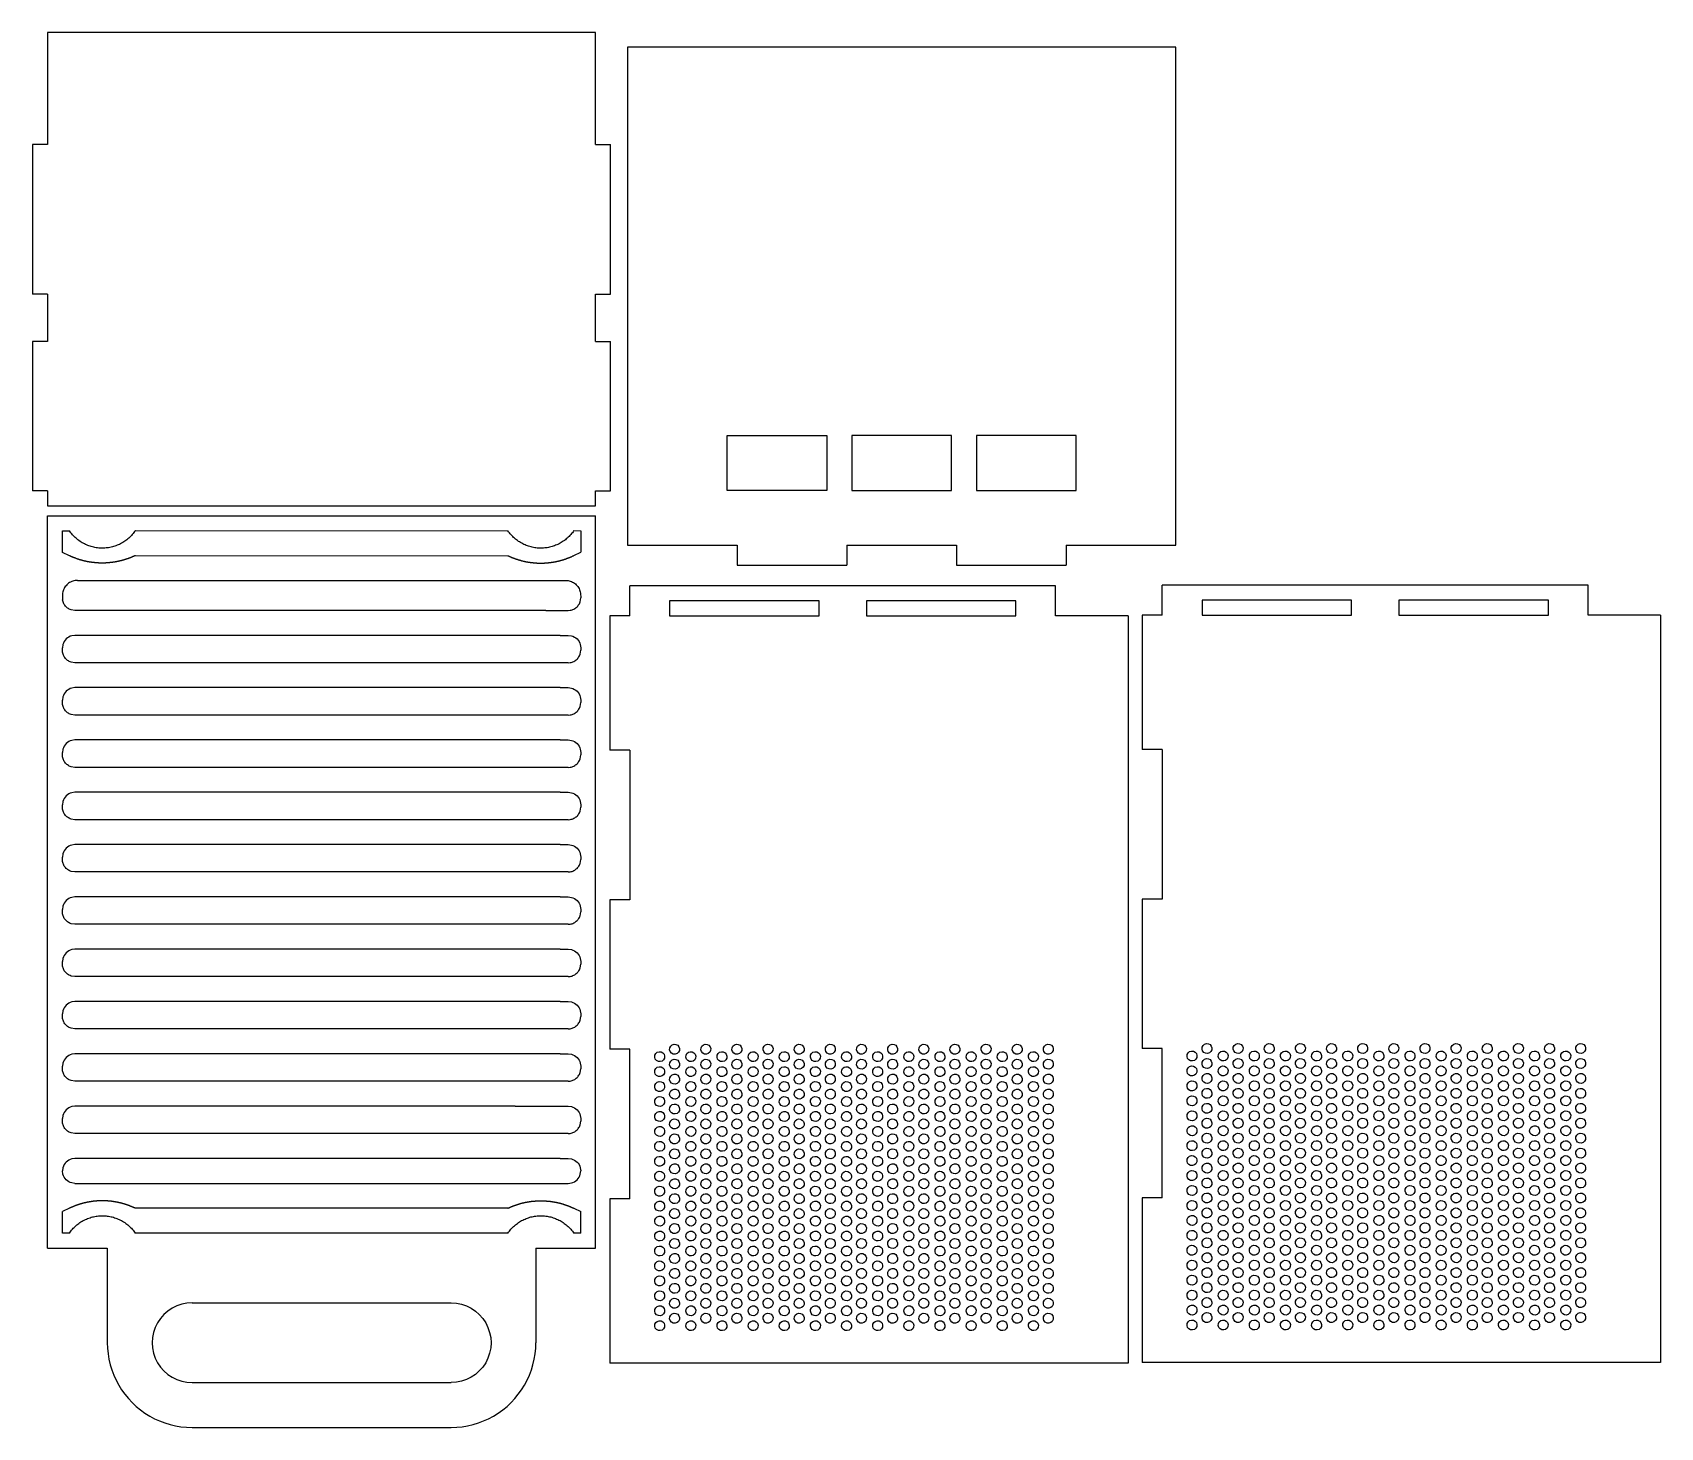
# Model space of a CAD drawing. Header units: metres. Extents: x 50 to 377, y 20 to 300.
import ezdxf

# ---------------------------------------------------------------- set-up
doc = ezdxf.new("R2010")
doc.units = ezdxf.units.M

msp = doc.modelspace()

# ---------------------------------------------------------------- linework, layer by layer
at = {"layer": 'Layer0'}
for p, q in [((163.13, 299.7), (53.13, 299.7)), ((53.13, 299.7), (53.13, 277.2, 0)), ((163.13, 277.2), (163.13, 299.7)), ((279.53, 296.8), (169.53, 296.8)), ((169.53, 296.8), (169.53, 196.8)), ((279.53, 196.8), (279.53, 296.8)), ((53.13, 277.2, 0), (50.13, 277.2, 0)), ((50.13, 277.2, 0), (50.13, 247.2, 0)), ((163.13, 277.2), (166.13, 277.2)), ((166.13, 247.2), (166.13, 277.2)), ((53.13, 247.2, 0), (50.13, 247.2, 0)), ((53.13, 247.2, 0), (53.13, 237.7, 0)), ((163.13, 237.7), (163.13, 247.2)), ((163.13, 247.2), (166.13, 247.2)), ((53.13, 237.7, 0), (50.13, 237.7, 0)), ((50.13, 237.7, 0), (50.13, 207.7, 0)), ((163.13, 237.7), (166.13, 237.7)), ((166.13, 207.7), (166.13, 237.7)), ((189.53, 207.8), (189.53, 218.8)), ((189.53, 218.8), (209.53, 218.8)), ((209.53, 218.8), (209.53, 207.8)), ((234.53, 218.8), (214.53, 218.8)), ((214.53, 218.8), (214.53, 207.8)), ((234.53, 207.8), (234.53, 218.8)), ((259.53, 218.8), (239.53, 218.8)), ((239.53, 218.8), (239.53, 207.8)), ((259.53, 207.8), (259.53, 218.8)), ((53.13, 207.7, 0), (50.13, 207.7, 0)), ((53.13, 207.7, 0), (53.13, 204.7)), ((163.13, 204.7), (163.13, 207.7)), ((163.13, 207.7), (166.13, 207.7)), ((209.53, 207.8), (189.53, 207.8)), ((214.53, 207.8), (234.53, 207.8)), ((239.53, 207.8), (259.53, 207.8)), ((53.13, 204.7), (163.13, 204.7)), ((53.13, 55.7), (53.13, 202.7)), ((53.13, 202.7), (163.13, 202.7)), ((163.13, 55.7), (163.13, 202.7)), ((56.13, 195.34), (56.13, 199.7)), ((56.13, 199.7), (57.52, 199.69)), ((57.67, 199.48), (57.52, 199.69)), ((57.82, 199.28), (57.67, 199.48)), ((57.98, 199.08), (57.82, 199.28)), ((70.46, 199.32), (70.31, 199.12)), ((70.61, 199.52), (70.46, 199.32)), ((70.74, 199.7), (70.61, 199.52)), ((70.76, 199.72), (70.74, 199.7)), ((70.76, 199.72), (145.52, 199.69)), ((145.67, 199.48), (145.52, 199.69)), ((145.82, 199.28), (145.67, 199.48)), ((145.98, 199.09), (145.82, 199.28)), ((158.46, 199.31), (158.3, 199.12)), ((158.61, 199.51), (158.46, 199.31)), ((158.76, 199.72), (158.61, 199.51)), ((158.76, 199.72), (160.13, 199.7)), ((160.13, 199.7), (160.13, 195.38)), ((58.14, 198.89), (57.98, 199.08)), ((58.31, 198.71), (58.14, 198.89)), ((58.49, 198.53), (58.31, 198.71)), ((58.67, 198.35), (58.49, 198.53)), ((58.85, 198.19), (58.67, 198.35)), ((59.05, 198.02), (58.85, 198.19)), ((59.24, 197.87), (59.05, 198.02)), ((59.44, 197.72), (59.24, 197.87)), ((59.65, 197.57), (59.44, 197.72)), ((59.86, 197.43), (59.65, 197.57)), ((60.07, 197.3), (59.86, 197.43)), ((60.29, 197.18), (60.07, 197.3)), ((60.52, 197.06), (60.29, 197.18)), ((60.74, 196.95), (60.52, 197.06)), ((60.97, 196.85), (60.74, 196.95)), ((61.2, 196.75), (60.97, 196.85)), ((61.44, 196.67), (61.2, 196.75)), ((61.68, 196.59), (61.44, 196.67)), ((61.92, 196.51), (61.68, 196.59)), ((62.16, 196.45), (61.92, 196.51)), ((62.4, 196.39), (62.16, 196.45)), ((62.65, 196.34), (62.4, 196.39)), ((62.9, 196.3), (62.65, 196.34)), ((63.15, 196.26), (62.9, 196.3)), ((63.4, 196.23), (63.15, 196.26)), ((63.65, 196.22), (63.4, 196.23)), ((63.9, 196.2), (63.65, 196.22)), ((64.15, 196.2), (63.9, 196.2)), ((64.4, 196.21), (64.15, 196.2)), ((64.65, 196.22), (64.4, 196.21)), ((64.9, 196.24), (64.65, 196.22)), ((65.15, 196.27), (64.9, 196.24)), ((65.4, 196.3), (65.15, 196.27)), ((65.65, 196.35), (65.4, 196.3)), ((65.89, 196.4), (65.65, 196.35)), ((66.14, 196.46), (65.89, 196.4)), ((66.38, 196.52), (66.14, 196.46)), ((66.62, 196.6), (66.38, 196.52)), ((66.86, 196.68), (66.62, 196.6)), ((67.09, 196.77), (66.86, 196.68)), ((67.33, 196.87), (67.09, 196.77)), ((67.55, 196.97), (67.33, 196.87)), ((67.78, 197.08), (67.55, 196.97)), ((68, 197.2), (67.78, 197.08)), ((68.22, 197.33), (68, 197.2)), ((68.43, 197.46), (68.22, 197.33)), ((68.64, 197.6), (68.43, 197.46)), ((68.85, 197.74), (68.64, 197.6)), ((69.05, 197.89), (68.85, 197.74)), ((69.24, 198.05), (69.05, 197.89)), ((69.43, 198.21), (69.24, 198.05)), ((69.62, 198.38), (69.43, 198.21)), ((69.8, 198.56), (69.62, 198.38)), ((69.97, 198.74), (69.8, 198.56)), ((70.14, 198.93), (69.97, 198.74)), ((70.31, 199.12), (70.14, 198.93)), ((146.14, 198.9), (145.98, 199.09)), ((146.31, 198.71), (146.14, 198.9)), ((146.48, 198.53), (146.31, 198.71)), ((146.67, 198.36), (146.48, 198.53)), ((146.85, 198.19), (146.67, 198.36)), ((147.04, 198.02), (146.85, 198.19)), ((147.24, 197.87), (147.04, 198.02)), ((147.44, 197.72), (147.24, 197.87)), ((147.65, 197.57), (147.44, 197.72)), ((147.86, 197.44), (147.65, 197.57)), ((148.07, 197.31), (147.86, 197.44)), ((148.29, 197.18), (148.07, 197.31)), ((148.51, 197.06), (148.29, 197.18)), ((148.74, 196.95), (148.51, 197.06)), ((148.97, 196.85), (148.74, 196.95)), ((149.2, 196.76), (148.97, 196.85)), ((149.44, 196.67), (149.2, 196.76)), ((149.67, 196.59), (149.44, 196.67)), ((149.91, 196.51), (149.67, 196.59)), ((150.16, 196.45), (149.91, 196.51)), ((150.4, 196.39), (150.16, 196.45)), ((150.65, 196.34), (150.4, 196.39)), ((150.9, 196.3), (150.65, 196.34)), ((151.14, 196.26), (150.9, 196.3)), ((151.39, 196.23), (151.14, 196.26)), ((151.64, 196.22), (151.39, 196.23)), ((151.9, 196.2), (151.64, 196.22)), ((152.15, 196.2), (151.9, 196.2)), ((152.4, 196.21), (152.15, 196.2)), ((152.65, 196.22), (152.4, 196.21)), ((152.9, 196.24), (152.65, 196.22)), ((153.15, 196.27), (152.9, 196.24)), ((153.4, 196.3), (153.15, 196.27)), ((153.65, 196.35), (153.4, 196.3)), ((153.89, 196.4), (153.65, 196.35)), ((154.14, 196.46), (153.89, 196.4)), ((154.38, 196.52), (154.14, 196.46)), ((154.62, 196.6), (154.38, 196.52)), ((154.86, 196.68), (154.62, 196.6)), ((155.09, 196.77), (154.86, 196.68)), ((155.32, 196.87), (155.09, 196.77)), ((155.55, 196.97), (155.32, 196.87)), ((155.78, 197.08), (155.55, 196.97)), ((156, 197.2), (155.78, 197.08)), ((156.22, 197.33), (156, 197.2)), ((156.43, 197.46), (156.22, 197.33)), ((156.64, 197.6), (156.43, 197.46)), ((156.85, 197.74), (156.64, 197.6)), ((157.05, 197.89), (156.85, 197.74)), ((157.24, 198.05), (157.05, 197.89)), ((157.43, 198.21), (157.24, 198.05)), ((157.62, 198.38), (157.43, 198.21)), ((157.8, 198.56), (157.62, 198.38)), ((157.97, 198.74), (157.8, 198.56)), ((158.14, 198.93), (157.97, 198.74)), ((158.3, 199.12), (158.14, 198.93)), ((169.53, 196.8), (191.53, 196.8)), ((191.53, 196.8), (191.53, 192.8)), ((213.53, 196.8), (213.53, 192.8)), ((213.53, 196.8), (235.53, 196.8)), ((235.53, 196.8), (235.53, 192.8)), ((257.53, 196.8), (257.53, 192.8)), ((257.53, 196.8), (279.53, 196.8)), ((57.52, 194.69), (56.13, 195.34)), ((57.59, 194.66), (57.52, 194.69)), ((57.65, 194.63), (57.59, 194.66)), ((57.71, 194.6), (57.65, 194.63)), ((57.77, 194.57), (57.71, 194.6)), ((57.83, 194.54), (57.77, 194.57)), ((57.9, 194.52), (57.83, 194.54)), ((57.96, 194.49), (57.9, 194.52)), ((58.02, 194.46), (57.96, 194.49)), ((58.09, 194.43), (58.02, 194.46)), ((58.15, 194.41), (58.09, 194.43)), ((58.21, 194.38), (58.15, 194.41)), ((58.27, 194.36), (58.21, 194.38)), ((58.34, 194.33), (58.27, 194.36)), ((58.4, 194.3), (58.34, 194.33)), ((58.46, 194.28), (58.4, 194.3)), ((58.53, 194.25), (58.46, 194.28)), ((58.59, 194.23), (58.53, 194.25)), ((58.66, 194.2), (58.59, 194.23)), ((58.72, 194.18), (58.66, 194.2)), ((58.78, 194.16), (58.72, 194.18)), ((58.85, 194.13), (58.78, 194.16)), ((58.91, 194.11), (58.85, 194.13)), ((58.98, 194.09), (58.91, 194.11)), ((59.04, 194.06), (58.98, 194.09)), ((59.11, 194.04), (59.04, 194.06)), ((59.17, 194.02), (59.11, 194.04)), ((59.24, 194), (59.17, 194.02)), ((59.3, 193.98), (59.24, 194)), ((59.37, 193.96), (59.3, 193.98)), ((59.43, 193.94), (59.37, 193.96)), ((59.5, 193.91), (59.43, 193.94)), ((59.56, 193.89), (59.5, 193.91)), ((59.63, 193.87), (59.56, 193.89)), ((59.69, 193.85), (59.63, 193.87)), ((59.76, 193.84), (59.69, 193.85)), ((59.82, 193.82), (59.76, 193.84)), ((59.89, 193.8), (59.82, 193.82)), ((59.96, 193.78), (59.89, 193.8)), ((60.02, 193.76), (59.96, 193.78)), ((60.09, 193.74), (60.02, 193.76)), ((60.15, 193.72), (60.09, 193.74)), ((60.22, 193.71), (60.15, 193.72)), ((60.29, 193.69), (60.22, 193.71)), ((60.35, 193.67), (60.29, 193.69)), ((60.42, 193.66), (60.35, 193.67)), ((60.48, 193.64), (60.42, 193.66)), ((60.55, 193.62), (60.48, 193.64)), ((60.62, 193.61), (60.55, 193.62)), ((60.68, 193.59), (60.62, 193.61)), ((60.75, 193.58), (60.68, 193.59)), ((60.82, 193.56), (60.75, 193.58)), ((60.89, 193.55), (60.82, 193.56)), ((60.95, 193.54), (60.89, 193.55)), ((61.02, 193.52), (60.95, 193.54)), ((61.09, 193.51), (61.02, 193.52)), ((61.15, 193.49), (61.09, 193.51)), ((61.22, 193.48), (61.15, 193.49)), ((61.29, 193.47), (61.22, 193.48)), ((61.35, 193.46), (61.29, 193.47)), ((61.42, 193.44), (61.35, 193.46)), ((61.49, 193.43), (61.42, 193.44)), ((61.56, 193.42), (61.49, 193.43)), ((61.62, 193.41), (61.56, 193.42)), ((61.69, 193.4), (61.62, 193.41)), ((61.76, 193.39), (61.69, 193.4)), ((61.83, 193.38), (61.76, 193.39)), ((61.89, 193.37), (61.83, 193.38)), ((61.96, 193.36), (61.89, 193.37)), ((62.03, 193.35), (61.96, 193.36)), ((62.1, 193.34), (62.03, 193.35)), ((62.17, 193.33), (62.1, 193.34)), ((62.23, 193.32), (62.17, 193.33)), ((62.3, 193.32), (62.23, 193.32)), ((62.37, 193.31), (62.3, 193.32)), ((62.44, 193.3), (62.37, 193.31)), ((62.51, 193.29), (62.44, 193.3)), ((62.57, 193.29), (62.51, 193.29)), ((62.64, 193.28), (62.57, 193.29)), ((62.71, 193.27), (62.64, 193.28)), ((62.78, 193.27), (62.71, 193.27)), ((62.85, 193.26), (62.78, 193.27)), ((62.91, 193.26), (62.85, 193.26)), ((62.98, 193.25), (62.91, 193.26)), ((63.05, 193.25), (62.98, 193.25)), ((63.12, 193.24), (63.05, 193.25)), ((63.19, 193.24), (63.12, 193.24)), ((63.26, 193.23), (63.19, 193.24)), ((63.32, 193.23), (63.26, 193.23)), ((63.39, 193.23), (63.32, 193.23)), ((63.46, 193.22), (63.39, 193.23)), ((63.53, 193.22), (63.46, 193.22)), ((63.6, 193.22), (63.53, 193.22)), ((63.67, 193.22), (63.6, 193.22)), ((63.73, 193.21), (63.67, 193.22)), ((63.8, 193.21), (63.73, 193.21)), ((63.87, 193.21), (63.8, 193.21)), ((63.94, 193.21), (63.87, 193.21)), ((64.01, 193.21), (63.94, 193.21)), ((64.08, 193.21), (64.01, 193.21)), ((64.14, 193.21), (64.08, 193.21)), ((64.21, 193.21), (64.14, 193.21)), ((64.28, 193.21), (64.21, 193.21)), ((64.35, 193.21), (64.28, 193.21)), ((64.42, 193.21), (64.35, 193.21)), ((64.49, 193.21), (64.42, 193.21)), ((64.55, 193.22), (64.49, 193.21)), ((64.62, 193.22), (64.55, 193.22)), ((64.69, 193.22), (64.62, 193.22)), ((64.76, 193.22), (64.69, 193.22)), ((64.83, 193.23), (64.76, 193.22)), ((64.9, 193.23), (64.83, 193.23)), ((64.96, 193.23), (64.9, 193.23)), ((65.03, 193.24), (64.96, 193.23)), ((65.1, 193.24), (65.03, 193.24)), ((65.17, 193.25), (65.1, 193.24)), ((65.24, 193.25), (65.17, 193.25)), ((65.31, 193.26), (65.24, 193.25)), ((65.37, 193.26), (65.31, 193.26)), ((65.44, 193.27), (65.37, 193.26)), ((65.51, 193.27), (65.44, 193.27)), ((65.58, 193.28), (65.51, 193.27)), ((65.65, 193.29), (65.58, 193.28)), ((65.71, 193.29), (65.65, 193.29)), ((65.78, 193.3), (65.71, 193.29)), ((65.85, 193.31), (65.78, 193.3)), ((65.92, 193.32), (65.85, 193.31)), ((65.99, 193.33), (65.92, 193.32)), ((66.05, 193.33), (65.99, 193.33)), ((66.12, 193.34), (66.05, 193.33)), ((66.19, 193.35), (66.12, 193.34)), ((66.26, 193.36), (66.19, 193.35)), ((66.32, 193.37), (66.26, 193.36)), ((66.39, 193.38), (66.32, 193.37)), ((66.46, 193.39), (66.39, 193.38)), ((66.53, 193.4), (66.46, 193.39)), ((66.6, 193.41), (66.53, 193.4)), ((66.66, 193.42), (66.6, 193.41)), ((66.73, 193.44), (66.66, 193.42)), ((66.8, 193.45), (66.73, 193.44)), ((66.86, 193.46), (66.8, 193.45)), ((66.93, 193.47), (66.86, 193.46)), ((67, 193.49), (66.93, 193.47)), ((67.07, 193.5), (67, 193.49)), ((67.13, 193.51), (67.07, 193.5)), ((67.2, 193.53), (67.13, 193.51)), ((67.27, 193.54), (67.2, 193.53)), ((67.33, 193.55), (67.27, 193.54)), ((67.4, 193.57), (67.33, 193.55)), ((67.47, 193.58), (67.4, 193.57)), ((67.53, 193.6), (67.47, 193.58)), ((67.6, 193.61), (67.53, 193.6)), ((67.67, 193.63), (67.6, 193.61)), ((67.73, 193.64), (67.67, 193.63)), ((67.8, 193.66), (67.73, 193.64)), ((67.87, 193.68), (67.8, 193.66)), ((67.93, 193.69), (67.87, 193.68)), ((68, 193.71), (67.93, 193.69)), ((68.07, 193.73), (68, 193.71)), ((68.13, 193.75), (68.07, 193.73)), ((68.2, 193.76), (68.13, 193.75)), ((68.26, 193.78), (68.2, 193.76)), ((68.33, 193.8), (68.26, 193.78)), ((68.4, 193.82), (68.33, 193.8)), ((68.46, 193.84), (68.4, 193.82)), ((68.53, 193.86), (68.46, 193.84)), ((68.59, 193.88), (68.53, 193.86)), ((68.66, 193.9), (68.59, 193.88)), ((68.72, 193.92), (68.66, 193.9)), ((68.79, 193.94), (68.72, 193.92)), ((68.85, 193.96), (68.79, 193.94)), ((68.92, 193.98), (68.85, 193.96)), ((68.98, 194), (68.92, 193.98)), ((69.05, 194.03), (68.98, 194)), ((69.11, 194.05), (69.05, 194.03)), ((69.18, 194.07), (69.11, 194.05)), ((69.24, 194.09), (69.18, 194.07)), ((69.31, 194.12), (69.24, 194.09)), ((69.37, 194.14), (69.31, 194.12)), ((69.43, 194.16), (69.37, 194.14)), ((69.5, 194.19), (69.43, 194.16)), ((69.56, 194.21), (69.5, 194.19)), ((69.63, 194.24), (69.56, 194.21)), ((69.69, 194.26), (69.63, 194.24)), ((69.75, 194.29), (69.69, 194.26)), ((69.82, 194.31), (69.75, 194.29)), ((69.88, 194.34), (69.82, 194.31)), ((69.94, 194.36), (69.88, 194.34)), ((70.01, 194.39), (69.94, 194.36)), ((70.07, 194.41), (70.01, 194.39)), ((70.13, 194.44), (70.07, 194.41)), ((70.2, 194.47), (70.13, 194.44)), ((70.26, 194.5), (70.2, 194.47)), ((70.32, 194.52), (70.26, 194.5)), ((70.38, 194.55), (70.32, 194.52)), ((70.45, 194.58), (70.38, 194.55)), ((70.51, 194.61), (70.45, 194.58)), ((70.57, 194.64), (70.51, 194.61)), ((70.63, 194.66), (70.57, 194.64)), ((70.69, 194.69), (70.63, 194.66)), ((70.76, 194.72), (70.69, 194.69)), ((70.76, 194.72), (145.52, 194.69)), ((145.52, 194.69), (145.58, 194.66)), ((145.58, 194.66), (145.65, 194.63)), ((145.65, 194.63), (145.71, 194.6)), ((145.71, 194.6), (145.77, 194.57)), ((145.77, 194.57), (145.83, 194.54)), ((145.83, 194.54), (145.9, 194.52)), ((145.9, 194.52), (145.96, 194.49)), ((145.96, 194.49), (146.02, 194.46)), ((146.02, 194.46), (146.08, 194.44)), ((146.08, 194.44), (146.15, 194.41)), ((146.15, 194.41), (146.21, 194.38)), ((146.21, 194.38), (146.27, 194.36)), ((146.27, 194.36), (146.34, 194.33)), ((146.34, 194.33), (146.4, 194.3)), ((146.4, 194.3), (146.46, 194.28)), ((146.46, 194.28), (146.53, 194.25)), ((146.53, 194.25), (146.59, 194.23)), ((146.59, 194.23), (146.65, 194.2)), ((146.65, 194.2), (146.72, 194.18)), ((146.72, 194.18), (146.78, 194.16)), ((146.78, 194.16), (146.85, 194.13)), ((146.85, 194.13), (146.91, 194.11)), ((146.91, 194.11), (146.98, 194.09)), ((146.98, 194.09), (147.04, 194.06)), ((147.04, 194.06), (147.1, 194.04)), ((147.1, 194.04), (147.17, 194.02)), ((147.17, 194.02), (147.23, 194)), ((147.23, 194), (147.3, 193.98)), ((147.3, 193.98), (147.36, 193.96)), ((147.36, 193.96), (147.43, 193.93)), ((147.43, 193.93), (147.49, 193.91)), ((147.49, 193.91), (147.56, 193.89)), ((147.56, 193.89), (147.62, 193.87)), ((147.62, 193.87), (147.69, 193.85)), ((147.69, 193.85), (147.76, 193.83)), ((147.76, 193.83), (147.82, 193.81)), ((147.82, 193.81), (147.89, 193.8)), ((147.89, 193.8), (147.95, 193.78)), ((147.95, 193.78), (148.02, 193.76)), ((148.02, 193.76), (148.09, 193.74)), ((148.09, 193.74), (148.15, 193.72)), ((148.15, 193.72), (148.22, 193.7)), ((148.22, 193.7), (148.28, 193.69)), ((148.28, 193.69), (148.35, 193.67)), ((148.35, 193.67), (148.42, 193.65)), ((148.42, 193.65), (148.48, 193.64)), ((148.48, 193.64), (148.55, 193.62)), ((148.55, 193.62), (148.62, 193.61)), ((148.62, 193.61), (148.68, 193.59)), ((148.68, 193.59), (148.75, 193.58)), ((148.75, 193.58), (148.82, 193.56)), ((148.82, 193.56), (148.88, 193.55)), ((148.88, 193.55), (148.95, 193.53)), ((148.95, 193.53), (149.02, 193.52)), ((149.02, 193.52), (149.08, 193.5)), ((149.08, 193.5), (149.15, 193.49)), ((149.15, 193.49), (149.22, 193.48)), ((149.22, 193.48), (149.29, 193.47)), ((149.29, 193.47), (149.35, 193.45)), ((149.35, 193.45), (149.42, 193.44)), ((149.42, 193.44), (149.49, 193.43)), ((149.49, 193.43), (149.55, 193.42)), ((149.55, 193.42), (149.62, 193.41)), ((149.62, 193.41), (149.69, 193.4)), ((149.69, 193.4), (149.76, 193.38)), ((149.76, 193.38), (149.82, 193.37)), ((149.82, 193.37), (149.89, 193.36)), ((149.89, 193.36), (149.96, 193.35)), ((149.96, 193.35), (150.03, 193.35)), ((150.03, 193.35), (150.1, 193.34)), ((150.1, 193.34), (150.16, 193.33)), ((150.16, 193.33), (150.23, 193.32)), ((150.23, 193.32), (150.3, 193.31)), ((150.3, 193.31), (150.37, 193.3)), ((150.37, 193.3), (150.44, 193.3)), ((150.44, 193.3), (150.5, 193.29)), ((150.5, 193.29), (150.57, 193.28)), ((150.57, 193.28), (150.64, 193.27)), ((150.64, 193.27), (150.71, 193.27)), ((150.71, 193.27), (150.78, 193.26)), ((150.78, 193.26), (150.84, 193.26)), ((150.84, 193.26), (150.91, 193.25)), ((150.91, 193.25), (150.98, 193.25)), ((150.98, 193.25), (151.05, 193.24)), ((151.05, 193.24), (151.12, 193.24)), ((151.12, 193.24), (151.19, 193.23)), ((151.19, 193.23), (151.25, 193.23)), ((151.25, 193.23), (151.32, 193.22)), ((151.32, 193.22), (151.39, 193.22)), ((151.39, 193.22), (151.46, 193.22)), ((151.46, 193.22), (151.53, 193.22)), ((151.53, 193.22), (151.6, 193.21)), ((151.6, 193.21), (151.66, 193.21)), ((151.66, 193.21), (151.73, 193.21)), ((151.73, 193.21), (151.8, 193.21)), ((151.8, 193.21), (151.87, 193.21)), ((151.87, 193.21), (151.94, 193.21)), ((151.94, 193.21), (152.01, 193.2)), ((152.01, 193.2), (152.07, 193.2)), ((152.07, 193.2), (152.14, 193.2)), ((152.14, 193.2), (152.21, 193.2)), ((152.21, 193.2), (152.28, 193.21)), ((152.28, 193.21), (152.35, 193.21)), ((152.35, 193.21), (152.42, 193.21)), ((152.42, 193.21), (152.48, 193.21)), ((152.48, 193.21), (152.55, 193.21)), ((152.55, 193.21), (152.62, 193.21)), ((152.62, 193.21), (152.69, 193.22)), ((152.69, 193.22), (152.76, 193.22)), ((152.76, 193.22), (152.83, 193.22)), ((152.83, 193.22), (152.89, 193.22)), ((152.89, 193.22), (152.96, 193.23)), ((152.96, 193.23), (153.03, 193.23)), ((153.03, 193.23), (153.1, 193.24)), ((153.1, 193.24), (153.17, 193.24)), ((153.17, 193.24), (153.24, 193.25)), ((153.24, 193.25), (153.3, 193.25)), ((153.3, 193.25), (153.37, 193.26)), ((153.37, 193.26), (153.44, 193.26)), ((153.44, 193.26), (153.51, 193.27)), ((153.51, 193.27), (153.58, 193.28)), ((153.58, 193.28), (153.64, 193.28)), ((153.64, 193.28), (153.71, 193.29)), ((153.71, 193.29), (153.78, 193.3)), ((153.78, 193.3), (153.85, 193.3)), ((153.85, 193.3), (153.92, 193.31)), ((153.92, 193.31), (153.98, 193.32)), ((153.98, 193.32), (154.05, 193.33)), ((154.05, 193.33), (154.12, 193.34)), ((154.12, 193.34), (154.19, 193.35)), ((154.19, 193.35), (154.26, 193.36)), ((154.26, 193.36), (154.32, 193.37)), ((154.32, 193.37), (154.39, 193.38)), ((154.39, 193.38), (154.46, 193.39)), ((154.46, 193.39), (154.53, 193.4)), ((154.53, 193.4), (154.59, 193.41)), ((154.59, 193.41), (154.66, 193.42)), ((154.66, 193.42), (154.73, 193.43)), ((154.73, 193.43), (154.8, 193.44)), ((154.8, 193.44), (154.86, 193.45)), ((154.86, 193.45), (154.93, 193.47)), ((154.93, 193.47), (155, 193.48)), ((155, 193.48), (155.07, 193.49)), ((155.07, 193.49), (155.13, 193.51)), ((155.13, 193.51), (155.2, 193.52)), ((155.2, 193.52), (155.27, 193.53)), ((155.27, 193.53), (155.33, 193.55)), ((155.33, 193.55), (155.4, 193.56)), ((155.4, 193.56), (155.47, 193.58)), ((155.47, 193.58), (155.53, 193.59)), ((155.53, 193.59), (155.6, 193.61)), ((155.6, 193.61), (155.67, 193.62)), ((155.67, 193.62), (155.73, 193.64)), ((155.73, 193.64), (155.8, 193.66)), ((155.8, 193.66), (155.87, 193.67)), ((155.87, 193.67), (155.93, 193.69)), ((155.93, 193.69), (156, 193.71)), ((156, 193.71), (156.06, 193.72)), ((156.06, 193.72), (156.13, 193.74)), ((156.13, 193.74), (156.2, 193.76)), ((156.2, 193.76), (156.26, 193.78)), ((156.26, 193.78), (156.33, 193.8)), ((156.33, 193.8), (156.39, 193.82)), ((156.39, 193.82), (156.46, 193.84)), ((156.46, 193.84), (156.53, 193.85)), ((156.53, 193.85), (156.59, 193.87)), ((156.59, 193.87), (156.66, 193.89)), ((156.66, 193.89), (156.72, 193.92)), ((156.72, 193.92), (156.79, 193.94)), ((156.79, 193.94), (156.85, 193.96)), ((156.85, 193.96), (156.92, 193.98)), ((156.92, 193.98), (156.98, 194)), ((156.98, 194), (157.05, 194.02)), ((157.05, 194.02), (157.11, 194.04)), ((157.11, 194.04), (157.18, 194.07)), ((157.18, 194.07), (157.24, 194.09)), ((157.24, 194.09), (157.3, 194.11)), ((157.3, 194.11), (157.37, 194.14)), ((157.37, 194.14), (157.43, 194.16)), ((157.43, 194.16), (157.5, 194.18)), ((157.5, 194.18), (157.56, 194.21)), ((157.56, 194.21), (157.63, 194.23)), ((157.63, 194.23), (157.69, 194.26)), ((157.69, 194.26), (157.75, 194.28)), ((157.75, 194.28), (157.82, 194.31)), ((157.82, 194.31), (157.88, 194.33)), ((157.88, 194.33), (157.94, 194.36)), ((157.94, 194.36), (158.01, 194.38)), ((158.01, 194.38), (158.07, 194.41)), ((158.07, 194.41), (158.13, 194.44)), ((158.13, 194.44), (158.2, 194.46)), ((158.2, 194.46), (158.26, 194.49)), ((158.26, 194.49), (158.32, 194.52)), ((158.32, 194.52), (158.38, 194.55)), ((158.38, 194.55), (158.45, 194.58)), ((158.45, 194.58), (158.51, 194.6)), ((158.51, 194.6), (158.57, 194.63)), ((158.57, 194.63), (158.63, 194.66)), ((158.63, 194.66), (158.69, 194.69)), ((158.69, 194.69), (158.76, 194.72)), ((158.76, 194.72), (160.13, 195.38)), ((191.53, 192.8), (213.53, 192.8)), ((235.53, 192.8), (257.53, 192.8)), ((57.99, 189.5), (57.77, 189.4)), ((58.21, 189.58), (57.99, 189.5)), ((58.44, 189.65), (58.21, 189.58)), ((58.67, 189.69), (58.44, 189.65)), ((59.14, 189.73), (58.67, 189.69)), ((59.14, 189.73), (157.11, 189.73)), ((157.11, 189.73), (157.58, 189.69)), ((157.58, 189.69), (157.82, 189.65)), ((157.82, 189.65), (158.04, 189.58)), ((158.04, 189.58), (158.27, 189.5)), ((158.27, 189.5), (158.48, 189.4)), ((56.16, 187.19), (56.14, 186.95)), ((56.14, 186.95), (56.16, 185.81)), ((56.21, 187.42), (56.16, 187.19)), ((56.28, 187.65), (56.21, 187.42)), ((56.36, 187.87), (56.28, 187.65)), ((56.46, 188.08), (56.36, 187.87)), ((56.57, 188.29), (56.46, 188.08)), ((56.7, 188.49), (56.57, 188.29)), ((56.85, 188.67), (56.7, 188.49)), ((57.01, 188.85), (56.85, 188.67)), ((57.18, 189.01), (57.01, 188.85)), ((57.37, 189.15), (57.18, 189.01)), ((57.57, 189.29), (57.37, 189.15)), ((57.77, 189.4), (57.57, 189.29)), ((158.48, 189.4), (158.69, 189.29)), ((158.69, 189.29), (158.88, 189.15)), ((158.88, 189.15), (159.07, 189.01)), ((159.07, 189.01), (159.24, 188.85)), ((159.24, 188.85), (159.4, 188.67)), ((159.4, 188.67), (159.55, 188.49)), ((159.55, 188.49), (159.68, 188.29)), ((159.68, 188.29), (159.8, 188.08)), ((159.8, 188.08), (159.9, 187.87)), ((159.9, 187.87), (159.98, 187.65)), ((159.98, 187.65), (160.04, 187.42)), ((160.04, 187.42), (160.09, 187.19)), ((160.09, 187.19), (160.13, 186.2)), ((169.98, 182.61), (169.98, 188.61)), ((255.44, 188.61), (169.98, 188.61)), ((255.44, 182.61), (255.44, 188.61)), ((276.81, 182.75, 0), (276.81, 188.75, 0)), ((362.27, 188.75, 0), (276.81, 188.75, 0)), ((362.27, 182.75, 0), (362.27, 188.75, 0)), ((56.2, 185.61), (56.16, 185.81)), ((56.25, 185.43), (56.2, 185.61)), ((56.32, 185.24), (56.25, 185.43)), ((56.4, 185.06), (56.32, 185.24)), ((56.5, 184.89), (56.4, 185.06)), ((56.6, 184.73), (56.5, 184.89)), ((56.73, 184.57), (56.6, 184.73)), ((56.86, 184.43), (56.73, 184.57)), ((57, 184.3), (56.86, 184.43)), ((57.16, 184.18), (57, 184.3)), ((57.32, 184.07), (57.16, 184.18)), ((57.49, 183.97), (57.32, 184.07)), ((57.67, 183.89), (57.49, 183.97)), ((57.85, 183.82), (57.67, 183.89)), ((58.63, 183.7), (57.85, 183.82)), ((67.52, 183.7), (58.63, 183.7)), ((153.16, 183.7), (67.52, 183.7)), ((153.16, 183.7), (157.63, 183.7)), ((157.63, 183.7), (158.02, 183.73)), ((158.02, 183.73), (158.21, 183.77)), ((158.21, 183.77), (158.4, 183.82)), ((158.4, 183.82), (158.58, 183.89)), ((158.58, 183.89), (158.76, 183.97)), ((158.76, 183.97), (158.93, 184.07)), ((158.93, 184.07), (159.1, 184.18)), ((159.1, 184.18), (159.25, 184.3)), ((159.25, 184.3), (159.4, 184.43)), ((159.4, 184.43), (159.53, 184.57)), ((159.53, 184.57), (159.65, 184.73)), ((159.65, 184.73), (159.76, 184.89)), ((159.76, 184.89), (159.86, 185.06)), ((159.86, 185.06), (159.94, 185.24)), ((159.94, 185.24), (160.01, 185.43)), ((160.01, 185.43), (160.13, 186.2)), ((207.98, 185.61), (177.98, 185.61)), ((177.98, 185.61), (177.98, 182.61)), ((207.98, 182.61), (207.98, 185.61)), ((247.48, 185.61, 0), (217.48, 185.61, 0)), ((217.48, 185.61, 0), (217.48, 182.61, 0)), ((247.48, 182.61, 0), (247.48, 185.61, 0)), ((284.81, 185.75, 0), (284.81, 182.75, 0)), ((314.81, 185.75, 0), (284.81, 185.75, 0)), ((314.81, 182.75, 0), (314.81, 185.75, 0)), ((324.31, 185.75), (324.31, 182.75, 0)), ((354.31, 185.75), (324.31, 185.75)), ((354.31, 182.75, 0), (354.31, 185.75)), ((165.98, 182.61), (165.98, 155.62)), ((169.98, 182.61), (165.98, 182.61)), ((177.98, 182.61), (207.98, 182.61)), ((217.48, 182.61, 0), (247.48, 182.61, 0)), ((269.98, 182.61), (255.44, 182.61)), ((269.98, 182.61), (269.98, 32.62)), ((272.81, 182.75, 0), (272.81, 155.76, 0)), ((276.81, 182.75, 0), (272.81, 182.75, 0)), ((284.81, 182.75, 0), (314.81, 182.75, 0)), ((324.31, 182.75, 0), (354.31, 182.75, 0)), ((376.81, 182.75, 0), (362.27, 182.75, 0)), ((376.81, 182.75, 0), (376.81, 32.76, 0)), ((56.21, 176.84), (56.13, 176.2)), ((56.32, 177.15), (56.21, 176.84)), ((56.46, 177.45), (56.32, 177.15)), ((56.64, 177.72), (56.46, 177.45)), ((56.86, 177.97), (56.64, 177.72)), ((57.11, 178.18), (56.86, 177.97)), ((57.38, 178.36), (57.11, 178.18)), ((57.67, 178.51), (57.38, 178.36)), ((57.98, 178.61), (57.67, 178.51)), ((58.63, 178.7), (57.98, 178.61)), ((156.02, 178.7), (58.63, 178.7)), ((156.02, 178.7), (157.63, 178.7)), ((157.63, 178.7), (158.27, 178.61)), ((158.27, 178.61), (158.58, 178.51)), ((158.58, 178.51), (158.88, 178.36)), ((158.88, 178.36), (159.15, 178.18)), ((159.15, 178.18), (159.4, 177.97)), ((159.4, 177.97), (159.61, 177.72)), ((159.61, 177.72), (159.79, 177.45)), ((159.79, 177.45), (159.94, 177.15)), ((159.94, 177.15), (160.04, 176.84)), ((160.04, 176.84), (160.13, 176.2)), ((56.16, 175.31), (56.13, 176.2)), ((56.2, 175.11), (56.16, 175.31)), ((56.25, 174.93), (56.2, 175.11)), ((56.32, 174.74), (56.25, 174.93)), ((56.4, 174.56), (56.32, 174.74)), ((56.5, 174.39), (56.4, 174.56)), ((56.6, 174.23), (56.5, 174.39)), ((56.73, 174.07), (56.6, 174.23)), ((56.86, 173.93), (56.73, 174.07)), ((57, 173.8), (56.86, 173.93)), ((57.16, 173.68), (57, 173.8)), ((57.32, 173.57), (57.16, 173.68)), ((57.49, 173.47), (57.32, 173.57)), ((57.67, 173.39), (57.49, 173.47)), ((57.85, 173.32), (57.67, 173.39)), ((58.63, 173.2), (57.85, 173.32)), ((157.63, 173.2), (58.63, 173.2)), ((157.63, 173.2), (158.02, 173.23)), ((158.02, 173.23), (158.21, 173.27)), ((158.21, 173.27), (158.4, 173.32)), ((158.4, 173.32), (158.58, 173.39)), ((158.58, 173.39), (158.76, 173.47)), ((158.76, 173.47), (158.93, 173.57)), ((158.93, 173.57), (159.1, 173.68)), ((159.1, 173.68), (159.25, 173.8)), ((159.25, 173.8), (159.4, 173.93)), ((159.4, 173.93), (159.53, 174.07)), ((159.53, 174.07), (159.65, 174.23)), ((159.65, 174.23), (159.76, 174.39)), ((159.76, 174.39), (159.86, 174.56)), ((159.86, 174.56), (159.94, 174.74)), ((159.94, 174.74), (160.01, 174.93)), ((160.01, 174.93), (160.13, 175.7)), ((160.13, 176.2), (160.13, 175.7)), ((56.32, 166.65), (56.21, 166.34)), ((56.46, 166.95), (56.32, 166.65)), ((56.64, 167.22), (56.46, 166.95)), ((56.86, 167.47), (56.64, 167.22)), ((57.11, 167.68), (56.86, 167.47)), ((57.38, 167.86), (57.11, 167.68)), ((57.67, 168.01), (57.38, 167.86)), ((57.98, 168.11), (57.67, 168.01)), ((58.63, 168.2), (57.98, 168.11)), ((156.02, 168.2), (58.63, 168.2)), ((156.02, 168.2), (157.63, 168.2)), ((157.63, 168.2), (158.27, 168.11)), ((158.27, 168.11), (158.58, 168.01)), ((158.58, 168.01), (158.88, 167.86)), ((158.88, 167.86), (159.15, 167.68)), ((159.15, 167.68), (159.4, 167.47)), ((159.4, 167.47), (159.61, 167.22)), ((159.61, 167.22), (159.79, 166.95)), ((159.79, 166.95), (159.94, 166.65)), ((159.94, 166.65), (160.04, 166.34)), ((56.21, 166.34), (56.13, 165.7)), ((56.16, 164.81), (56.13, 165.7)), ((56.2, 164.61), (56.16, 164.81)), ((56.25, 164.43), (56.2, 164.61)), ((56.32, 164.24), (56.25, 164.43)), ((56.4, 164.06), (56.32, 164.24)), ((56.5, 163.89), (56.4, 164.06)), ((56.6, 163.73), (56.5, 163.89)), ((56.73, 163.57), (56.6, 163.73)), ((56.86, 163.43), (56.73, 163.57)), ((57, 163.3), (56.86, 163.43)), ((159.25, 163.3), (159.4, 163.43)), ((159.4, 163.43), (159.53, 163.57)), ((159.53, 163.57), (159.65, 163.73)), ((159.65, 163.73), (159.76, 163.89)), ((159.76, 163.89), (159.86, 164.06)), ((159.86, 164.06), (159.94, 164.24)), ((159.94, 164.24), (160.01, 164.43)), ((160.01, 164.43), (160.13, 165.2)), ((160.04, 166.34), (160.13, 165.7)), ((160.13, 165.7), (160.13, 165.2)), ((57.16, 163.18), (57, 163.3)), ((57.32, 163.07), (57.16, 163.18)), ((57.49, 162.97), (57.32, 163.07)), ((57.67, 162.89), (57.49, 162.97)), ((57.85, 162.82), (57.67, 162.89)), ((58.63, 162.7), (57.85, 162.82)), ((157.63, 162.7), (58.63, 162.7)), ((157.63, 162.7), (158.02, 162.73)), ((158.02, 162.73), (158.21, 162.77)), ((158.21, 162.77), (158.4, 162.82)), ((158.4, 162.82), (158.58, 162.89)), ((158.58, 162.89), (158.76, 162.97)), ((158.76, 162.97), (158.93, 163.07)), ((158.93, 163.07), (159.1, 163.18)), ((159.1, 163.18), (159.25, 163.3)), ((56.86, 156.97), (56.64, 156.72)), ((57.11, 157.18), (56.86, 156.97)), ((57.38, 157.36), (57.11, 157.18)), ((57.67, 157.51), (57.38, 157.36)), ((57.98, 157.61), (57.67, 157.51)), ((58.63, 157.7), (57.98, 157.61)), ((156.02, 157.7), (58.63, 157.7)), ((156.02, 157.7), (157.63, 157.7)), ((157.63, 157.7), (158.27, 157.61)), ((158.27, 157.61), (158.58, 157.51)), ((158.58, 157.51), (158.88, 157.36)), ((158.88, 157.36), (159.15, 157.18)), ((159.15, 157.18), (159.4, 156.97)), ((159.4, 156.97), (159.61, 156.72)), ((56.21, 155.84), (56.13, 155.2)), ((56.16, 154.31), (56.13, 155.2)), ((56.2, 154.11), (56.16, 154.31)), ((56.25, 153.93), (56.2, 154.11)), ((56.32, 156.15), (56.21, 155.84)), ((56.32, 153.74), (56.25, 153.93)), ((56.46, 156.45), (56.32, 156.15)), ((56.4, 153.56), (56.32, 153.74)), ((56.5, 153.39), (56.4, 153.56)), ((56.64, 156.72), (56.46, 156.45)), ((159.61, 156.72), (159.79, 156.45)), ((159.76, 153.39), (159.86, 153.56)), ((159.79, 156.45), (159.94, 156.15)), ((159.86, 153.56), (159.94, 153.74)), ((159.94, 156.15), (160.04, 155.84)), ((159.94, 153.74), (160.01, 153.93)), ((160.01, 153.93), (160.13, 154.7)), ((160.04, 155.84), (160.13, 155.2)), ((160.13, 155.2), (160.13, 154.7)), ((169.98, 155.62), (165.98, 155.62)), ((169.98, 155.62), (169.98, 125.62)), ((276.81, 155.76, 0), (272.81, 155.76, 0)), ((276.81, 155.76, 0), (276.81, 125.76, 0)), ((56.6, 153.23), (56.5, 153.39)), ((56.73, 153.07), (56.6, 153.23)), ((56.86, 152.93), (56.73, 153.07)), ((57, 152.8), (56.86, 152.93)), ((57.16, 152.68), (57, 152.8)), ((57.32, 152.57), (57.16, 152.68)), ((57.49, 152.47), (57.32, 152.57)), ((57.67, 152.39), (57.49, 152.47)), ((57.85, 152.32), (57.67, 152.39)), ((58.63, 152.2), (57.85, 152.32)), ((157.63, 152.2), (58.63, 152.2)), ((157.63, 152.2), (158.02, 152.23)), ((158.02, 152.23), (158.21, 152.27)), ((158.21, 152.27), (158.4, 152.32)), ((158.4, 152.32), (158.58, 152.39)), ((158.58, 152.39), (158.76, 152.47)), ((158.76, 152.47), (158.93, 152.57)), ((158.93, 152.57), (159.1, 152.68)), ((159.1, 152.68), (159.25, 152.8)), ((159.25, 152.8), (159.4, 152.93)), ((159.4, 152.93), (159.53, 153.07)), ((159.53, 153.07), (159.65, 153.23)), ((159.65, 153.23), (159.76, 153.39)), ((57.67, 147.01), (57.38, 146.86)), ((57.98, 147.11), (57.67, 147.01)), ((58.63, 147.2), (57.98, 147.11)), ((156.02, 147.2), (58.63, 147.2)), ((156.02, 147.2), (157.63, 147.2)), ((157.63, 147.2), (158.27, 147.11)), ((158.27, 147.11), (158.58, 147.01)), ((158.58, 147.01), (158.88, 146.86)), ((56.21, 145.34), (56.13, 144.7)), ((56.16, 143.81), (56.13, 144.7)), ((56.2, 143.61), (56.16, 143.81)), ((56.32, 145.65), (56.21, 145.34)), ((56.46, 145.95), (56.32, 145.65)), ((56.64, 146.22), (56.46, 145.95)), ((56.86, 146.47), (56.64, 146.22)), ((57.11, 146.68), (56.86, 146.47)), ((57.38, 146.86), (57.11, 146.68)), ((158.88, 146.86), (159.15, 146.68)), ((159.15, 146.68), (159.4, 146.47)), ((159.4, 146.47), (159.61, 146.22)), ((159.61, 146.22), (159.79, 145.95)), ((159.79, 145.95), (159.94, 145.65)), ((159.94, 145.65), (160.04, 145.34)), ((160.01, 143.43), (160.13, 144.2)), ((160.04, 145.34), (160.13, 144.7)), ((160.13, 144.7), (160.13, 144.2)), ((56.25, 143.43), (56.2, 143.61)), ((56.32, 143.24), (56.25, 143.43)), ((56.4, 143.06), (56.32, 143.24)), ((56.5, 142.89), (56.4, 143.06)), ((56.6, 142.73), (56.5, 142.89)), ((56.73, 142.57), (56.6, 142.73)), ((56.86, 142.43), (56.73, 142.57)), ((57, 142.3), (56.86, 142.43)), ((57.16, 142.18), (57, 142.3)), ((57.32, 142.07), (57.16, 142.18)), ((57.49, 141.97), (57.32, 142.07)), ((57.67, 141.89), (57.49, 141.97)), ((57.85, 141.82), (57.67, 141.89)), ((58.63, 141.7), (57.85, 141.82)), ((157.63, 141.7), (58.63, 141.7)), ((157.63, 141.7), (158.02, 141.73)), ((158.02, 141.73), (158.21, 141.77)), ((158.21, 141.77), (158.4, 141.82)), ((158.4, 141.82), (158.58, 141.89)), ((158.58, 141.89), (158.76, 141.97)), ((158.76, 141.97), (158.93, 142.07)), ((158.93, 142.07), (159.1, 142.18)), ((159.1, 142.18), (159.25, 142.3)), ((159.25, 142.3), (159.4, 142.43)), ((159.4, 142.43), (159.53, 142.57)), ((159.53, 142.57), (159.65, 142.73)), ((159.65, 142.73), (159.76, 142.89)), ((159.76, 142.89), (159.86, 143.06)), ((159.86, 143.06), (159.94, 143.24)), ((159.94, 143.24), (160.01, 143.43)), ((56.21, 134.84), (56.13, 134.2)), ((56.16, 133.31), (56.13, 134.2)), ((56.32, 135.15), (56.21, 134.84)), ((56.46, 135.45), (56.32, 135.15)), ((56.64, 135.72), (56.46, 135.45)), ((56.86, 135.97), (56.64, 135.72)), ((57.11, 136.18), (56.86, 135.97)), ((57.38, 136.36), (57.11, 136.18)), ((57.67, 136.51), (57.38, 136.36)), ((57.98, 136.61), (57.67, 136.51)), ((58.63, 136.7), (57.98, 136.61)), ((156.02, 136.7), (58.63, 136.7)), ((156.02, 136.7), (157.63, 136.7)), ((157.63, 136.7), (158.27, 136.61)), ((158.27, 136.61), (158.58, 136.51)), ((158.58, 136.51), (158.88, 136.36)), ((158.88, 136.36), (159.15, 136.18)), ((159.15, 136.18), (159.4, 135.97)), ((159.4, 135.97), (159.61, 135.72)), ((159.61, 135.72), (159.79, 135.45)), ((159.79, 135.45), (159.94, 135.15)), ((159.94, 135.15), (160.04, 134.84)), ((160.04, 134.84), (160.13, 134.2)), ((160.13, 134.2), (160.13, 133.7)), ((56.2, 133.11), (56.16, 133.31)), ((56.25, 132.93), (56.2, 133.11)), ((56.32, 132.74), (56.25, 132.93)), ((56.4, 132.56), (56.32, 132.74)), ((56.5, 132.39), (56.4, 132.56)), ((56.6, 132.23), (56.5, 132.39)), ((56.73, 132.07), (56.6, 132.23)), ((56.86, 131.93), (56.73, 132.07)), ((57, 131.8), (56.86, 131.93)), ((57.16, 131.68), (57, 131.8)), ((57.32, 131.57), (57.16, 131.68)), ((57.49, 131.47), (57.32, 131.57)), ((57.67, 131.39), (57.49, 131.47)), ((57.85, 131.32), (57.67, 131.39)), ((58.63, 131.2), (57.85, 131.32)), ((157.63, 131.2), (58.63, 131.2)), ((157.63, 131.2), (158.02, 131.23)), ((158.02, 131.23), (158.21, 131.27)), ((158.21, 131.27), (158.4, 131.32)), ((158.4, 131.32), (158.58, 131.39)), ((158.58, 131.39), (158.76, 131.47)), ((158.76, 131.47), (158.93, 131.57)), ((158.93, 131.57), (159.1, 131.68)), ((159.1, 131.68), (159.25, 131.8)), ((159.25, 131.8), (159.4, 131.93)), ((159.4, 131.93), (159.53, 132.07)), ((159.53, 132.07), (159.65, 132.23)), ((159.65, 132.23), (159.76, 132.39)), ((159.76, 132.39), (159.86, 132.56)), ((159.86, 132.56), (159.94, 132.74)), ((159.94, 132.74), (160.01, 132.93)), ((160.01, 132.93), (160.13, 133.7)), ((56.21, 124.34), (56.13, 123.7)), ((56.32, 124.65), (56.21, 124.34)), ((56.46, 124.95), (56.32, 124.65)), ((56.64, 125.22), (56.46, 124.95)), ((56.86, 125.47), (56.64, 125.22)), ((57.11, 125.68), (56.86, 125.47)), ((57.38, 125.86), (57.11, 125.68)), ((57.67, 126.01), (57.38, 125.86)), ((57.98, 126.11), (57.67, 126.01)), ((58.63, 126.2), (57.98, 126.11)), ((156.02, 126.2), (58.63, 126.2)), ((156.02, 126.2), (157.63, 126.2)), ((157.63, 126.2), (158.27, 126.11)), ((158.27, 126.11), (158.58, 126.01)), ((158.58, 126.01), (158.88, 125.86)), ((158.88, 125.86), (159.15, 125.68)), ((159.15, 125.68), (159.4, 125.47)), ((159.4, 125.47), (159.61, 125.22)), ((159.61, 125.22), (159.79, 124.95)), ((159.79, 124.95), (159.94, 124.65)), ((159.94, 124.65), (160.04, 124.34)), ((160.04, 124.34), (160.13, 123.7)), ((165.98, 125.62), (165.98, 95.62)), ((169.98, 125.62), (165.98, 125.62)), ((272.81, 125.76, 0), (272.81, 95.76, 0)), ((276.81, 125.76, 0), (272.81, 125.76, 0)), ((56.16, 122.81), (56.13, 123.7)), ((56.2, 122.61), (56.16, 122.81)), ((56.25, 122.43), (56.2, 122.61)), ((56.32, 122.24), (56.25, 122.43)), ((56.4, 122.06), (56.32, 122.24)), ((56.5, 121.89), (56.4, 122.06)), ((56.6, 121.73), (56.5, 121.89)), ((56.73, 121.57), (56.6, 121.73)), ((56.86, 121.43), (56.73, 121.57)), ((57, 121.3), (56.86, 121.43)), ((57.16, 121.18), (57, 121.3)), ((57.32, 121.07), (57.16, 121.18)), ((57.49, 120.97), (57.32, 121.07)), ((57.67, 120.89), (57.49, 120.97)), ((57.85, 120.82), (57.67, 120.89)), ((158.4, 120.82), (158.58, 120.89)), ((158.58, 120.89), (158.76, 120.97)), ((158.76, 120.97), (158.93, 121.07)), ((158.93, 121.07), (159.1, 121.18)), ((159.1, 121.18), (159.25, 121.3)), ((159.25, 121.3), (159.4, 121.43)), ((159.4, 121.43), (159.53, 121.57)), ((159.53, 121.57), (159.65, 121.73)), ((159.65, 121.73), (159.76, 121.89)), ((159.76, 121.89), (159.86, 122.06)), ((159.86, 122.06), (159.94, 122.24)), ((159.94, 122.24), (160.01, 122.43)), ((160.01, 122.43), (160.13, 123.2)), ((160.13, 123.7), (160.13, 123.2)), ((58.63, 120.7), (57.85, 120.82)), ((157.63, 120.7), (58.63, 120.7)), ((157.63, 120.7), (158.02, 120.73)), ((158.02, 120.73), (158.21, 120.77)), ((158.21, 120.77), (158.4, 120.82)), ((56.46, 114.45), (56.32, 114.15)), ((56.64, 114.72), (56.46, 114.45)), ((56.86, 114.97), (56.64, 114.72)), ((57.11, 115.18), (56.86, 114.97)), ((57.38, 115.36), (57.11, 115.18)), ((57.67, 115.51), (57.38, 115.36)), ((57.98, 115.61), (57.67, 115.51)), ((58.63, 115.7), (57.98, 115.61)), ((156.02, 115.7), (58.63, 115.7)), ((156.02, 115.7), (157.63, 115.7)), ((157.63, 115.7), (158.27, 115.61)), ((158.27, 115.61), (158.58, 115.51)), ((158.58, 115.51), (158.88, 115.36)), ((158.88, 115.36), (159.15, 115.18)), ((159.15, 115.18), (159.4, 114.97)), ((159.4, 114.97), (159.61, 114.72)), ((159.61, 114.72), (159.79, 114.45)), ((159.79, 114.45), (159.94, 114.15)), ((56.21, 113.84), (56.13, 113.2)), ((56.16, 112.31), (56.13, 113.2)), ((56.2, 112.11), (56.16, 112.31)), ((56.25, 111.93), (56.2, 112.11)), ((56.32, 114.15), (56.21, 113.84)), ((56.32, 111.74), (56.25, 111.93)), ((56.4, 111.56), (56.32, 111.74)), ((56.5, 111.39), (56.4, 111.56)), ((56.6, 111.23), (56.5, 111.39)), ((56.73, 111.07), (56.6, 111.23)), ((56.86, 110.93), (56.73, 111.07)), ((159.4, 110.93), (159.53, 111.07)), ((159.53, 111.07), (159.65, 111.23)), ((159.65, 111.23), (159.76, 111.39)), ((159.76, 111.39), (159.86, 111.56)), ((159.86, 111.56), (159.94, 111.74)), ((159.94, 114.15), (160.04, 113.84)), ((159.94, 111.74), (160.01, 111.93)), ((160.01, 111.93), (160.13, 112.7)), ((160.04, 113.84), (160.13, 113.2)), ((160.13, 113.2), (160.13, 112.7)), ((57, 110.8), (56.86, 110.93)), ((57.16, 110.68), (57, 110.8)), ((57.32, 110.57), (57.16, 110.68)), ((57.49, 110.47), (57.32, 110.57)), ((57.67, 110.39), (57.49, 110.47)), ((57.85, 110.32), (57.67, 110.39)), ((58.63, 110.2), (57.85, 110.32)), ((157.63, 110.2), (58.63, 110.2)), ((157.63, 110.2), (158.02, 110.23)), ((158.02, 110.23), (158.21, 110.27)), ((158.21, 110.27), (158.4, 110.32)), ((158.4, 110.32), (158.58, 110.39)), ((158.58, 110.39), (158.76, 110.47)), ((158.76, 110.47), (158.93, 110.57)), ((158.93, 110.57), (159.1, 110.68)), ((159.1, 110.68), (159.25, 110.8)), ((159.25, 110.8), (159.4, 110.93)), ((57.11, 104.68), (56.86, 104.47)), ((57.38, 104.86), (57.11, 104.68)), ((57.67, 105.01), (57.38, 104.86)), ((57.98, 105.11), (57.67, 105.01)), ((58.63, 105.2), (57.98, 105.11)), ((156.02, 105.2), (58.63, 105.2)), ((156.02, 105.2), (157.63, 105.2)), ((157.63, 105.2), (158.27, 105.11)), ((158.27, 105.11), (158.58, 105.01)), ((158.58, 105.01), (158.88, 104.86)), ((158.88, 104.86), (159.15, 104.68)), ((159.15, 104.68), (159.4, 104.47)), ((56.21, 103.34), (56.13, 102.7)), ((56.16, 101.81), (56.13, 102.7)), ((56.2, 101.61), (56.16, 101.81)), ((56.25, 101.43), (56.2, 101.61)), ((56.32, 103.65), (56.21, 103.34)), ((56.32, 101.24), (56.25, 101.43)), ((56.46, 103.95), (56.32, 103.65)), ((56.64, 104.22), (56.46, 103.95)), ((56.86, 104.47), (56.64, 104.22)), ((159.4, 104.47), (159.61, 104.22)), ((159.61, 104.22), (159.79, 103.95)), ((159.79, 103.95), (159.94, 103.65)), ((159.94, 103.65), (160.04, 103.34)), ((159.94, 101.24), (160.01, 101.43)), ((160.01, 101.43), (160.13, 102.2)), ((160.04, 103.34), (160.13, 102.7)), ((160.13, 102.7), (160.13, 102.2)), ((56.4, 101.06), (56.32, 101.24)), ((56.5, 100.89), (56.4, 101.06)), ((56.6, 100.73), (56.5, 100.89)), ((56.73, 100.57), (56.6, 100.73)), ((56.86, 100.43), (56.73, 100.57)), ((57, 100.3), (56.86, 100.43)), ((57.16, 100.18), (57, 100.3)), ((57.32, 100.07), (57.16, 100.18)), ((57.49, 99.97), (57.32, 100.07)), ((57.67, 99.89), (57.49, 99.97)), ((57.85, 99.82), (57.67, 99.89)), ((58.63, 99.7), (57.85, 99.82)), ((157.63, 99.7), (58.63, 99.7)), ((157.63, 99.7), (158.02, 99.73)), ((158.02, 99.73), (158.21, 99.77)), ((158.21, 99.77), (158.4, 99.82)), ((158.4, 99.82), (158.58, 99.89)), ((158.58, 99.89), (158.76, 99.97)), ((158.76, 99.97), (158.93, 100.07)), ((158.93, 100.07), (159.1, 100.18)), ((159.1, 100.18), (159.25, 100.3)), ((159.25, 100.3), (159.4, 100.43)), ((159.4, 100.43), (159.53, 100.57)), ((159.53, 100.57), (159.65, 100.73)), ((159.65, 100.73), (159.76, 100.89)), ((159.76, 100.89), (159.86, 101.06)), ((159.86, 101.06), (159.94, 101.24)), ((169.98, 95.62), (165.98, 95.62)), ((169.98, 65.62), (169.98, 95.62)), ((175.02, 94.4), (175.19, 94.74)), ((175.19, 94.74), (175.49, 95)), ((175.49, 95), (175.86, 95.12)), ((175.86, 95.12), (176.25, 95.09)), ((176.25, 95.09), (176.6, 94.91)), ((176.6, 94.91), (176.85, 94.61)), ((177.98, 95.51), (178.02, 95.9)), ((178.1, 95.14), (177.98, 95.51)), ((178.02, 95.9), (178.19, 96.24)), ((178.36, 94.84), (178.1, 95.14)), ((178.19, 96.24), (178.49, 96.5)), ((178.71, 94.66), (178.36, 94.84)), ((178.49, 96.5), (178.86, 96.62)), ((178.86, 96.62), (179.25, 96.59)), ((179.47, 94.75), (179.09, 94.63)), ((179.25, 96.59), (179.6, 96.41)), ((179.76, 95), (179.47, 94.75)), ((179.6, 96.41), (179.85, 96.11)), ((179.94, 95.35), (179.76, 95)), ((179.85, 96.11), (179.97, 95.74)), ((179.97, 95.74), (179.94, 95.35)), ((181.27, 94.4), (181.44, 94.74)), ((181.44, 94.74), (181.74, 95)), ((181.74, 95), (182.11, 95.12)), ((182.11, 95.12), (182.5, 95.09)), ((182.5, 95.09), (182.85, 94.91)), ((182.85, 94.91), (183.1, 94.61)), ((184.23, 95.51), (184.27, 95.9)), ((184.35, 95.14), (184.23, 95.51)), ((184.27, 95.9), (184.44, 96.24)), ((184.61, 94.84), (184.35, 95.14)), ((184.44, 96.24), (184.74, 96.5)), ((184.96, 94.66), (184.61, 94.84)), ((184.74, 96.5), (185.11, 96.62)), ((185.11, 96.62), (185.5, 96.59)), ((185.72, 94.75), (185.34, 94.63)), ((185.5, 96.59), (185.85, 96.41)), ((186.01, 95), (185.72, 94.75)), ((185.85, 96.41), (186.1, 96.11)), ((186.19, 95.35), (186.01, 95)), ((186.1, 96.11), (186.22, 95.74)), ((186.22, 95.74), (186.19, 95.35)), ((187.52, 94.4), (187.69, 94.74)), ((187.69, 94.74), (187.99, 95)), ((187.99, 95), (188.36, 95.12)), ((188.36, 95.12), (188.75, 95.09)), ((188.75, 95.09), (189.1, 94.91)), ((189.1, 94.91), (189.35, 94.61)), ((190.48, 95.51), (190.52, 95.9)), ((190.6, 95.14), (190.48, 95.51)), ((190.52, 95.9), (190.69, 96.24)), ((190.86, 94.84), (190.6, 95.14)), ((190.69, 96.24), (190.99, 96.5)), ((191.21, 94.66), (190.86, 94.84)), ((190.99, 96.5), (191.36, 96.62)), ((191.36, 96.62), (191.75, 96.59)), ((191.97, 94.75), (191.59, 94.63)), ((191.75, 96.59), (192.1, 96.41)), ((192.26, 95), (191.97, 94.75)), ((192.1, 96.41), (192.35, 96.11)), ((192.44, 95.35), (192.26, 95)), ((192.35, 96.11), (192.47, 95.74)), ((192.47, 95.74), (192.44, 95.35)), ((193.77, 94.4), (193.94, 94.74)), ((193.94, 94.74), (194.24, 95)), ((194.24, 95), (194.61, 95.12)), ((194.61, 95.12), (195, 95.09)), ((195, 95.09), (195.35, 94.91)), ((195.35, 94.91), (195.6, 94.61)), ((196.73, 95.51), (196.77, 95.9)), ((196.85, 95.14), (196.73, 95.51)), ((196.77, 95.9), (196.94, 96.24)), ((197.11, 94.84), (196.85, 95.14)), ((196.94, 96.24), (197.24, 96.5)), ((197.46, 94.66), (197.11, 94.84)), ((197.24, 96.5), (197.61, 96.62)), ((197.61, 96.62), (198, 96.59)), ((198.22, 94.75), (197.84, 94.63)), ((198, 96.59), (198.35, 96.41)), ((198.51, 95), (198.22, 94.75)), ((198.35, 96.41), (198.6, 96.11)), ((198.69, 95.35), (198.51, 95)), ((198.6, 96.11), (198.72, 95.74)), ((198.72, 95.74), (198.69, 95.35)), ((200.02, 94.4), (200.19, 94.74)), ((200.19, 94.74), (200.49, 95)), ((200.49, 95), (200.86, 95.12)), ((200.86, 95.12), (201.25, 95.09)), ((201.25, 95.09), (201.6, 94.91)), ((201.6, 94.91), (201.85, 94.61)), ((202.98, 95.51), (203.02, 95.9)), ((203.1, 95.14), (202.98, 95.51)), ((203.02, 95.9), (203.19, 96.24)), ((203.36, 94.84), (203.1, 95.14)), ((203.19, 96.24), (203.49, 96.5)), ((203.71, 94.66), (203.36, 94.84)), ((203.49, 96.5), (203.86, 96.62)), ((203.86, 96.62), (204.25, 96.59)), ((204.47, 94.75), (204.09, 94.63)), ((204.25, 96.59), (204.6, 96.41)), ((204.76, 95), (204.47, 94.75)), ((204.6, 96.41), (204.85, 96.11)), ((204.94, 95.35), (204.76, 95)), ((204.85, 96.11), (204.97, 95.74)), ((204.97, 95.74), (204.94, 95.35)), ((206.27, 94.4), (206.44, 94.74)), ((206.44, 94.74), (206.74, 95)), ((206.74, 95), (207.11, 95.12)), ((207.11, 95.12), (207.5, 95.09)), ((207.5, 95.09), (207.85, 94.91)), ((207.85, 94.91), (208.1, 94.61)), ((209.23, 95.51), (209.27, 95.9)), ((209.35, 95.14), (209.23, 95.51)), ((209.27, 95.9), (209.44, 96.24)), ((209.61, 94.84), (209.35, 95.14)), ((209.44, 96.24), (209.74, 96.5)), ((209.96, 94.66), (209.61, 94.84)), ((209.74, 96.5), (210.11, 96.62)), ((210.11, 96.62), (210.5, 96.59)), ((210.72, 94.75), (210.34, 94.63)), ((210.5, 96.59), (210.85, 96.41)), ((211.01, 95), (210.72, 94.75)), ((210.85, 96.41), (211.1, 96.11)), ((211.19, 95.35), (211.01, 95)), ((211.1, 96.11), (211.22, 95.74)), ((211.22, 95.74), (211.19, 95.35)), ((212.52, 94.4), (212.69, 94.74)), ((212.69, 94.74), (212.99, 95)), ((212.99, 95), (213.36, 95.12)), ((213.36, 95.12), (213.75, 95.09)), ((213.75, 95.09), (214.1, 94.91)), ((214.1, 94.91), (214.35, 94.61)), ((215.48, 95.51), (215.52, 95.9)), ((215.6, 95.14), (215.48, 95.51)), ((215.52, 95.9), (215.69, 96.24)), ((215.86, 94.84), (215.6, 95.14)), ((215.69, 96.24), (215.99, 96.5)), ((216.21, 94.66), (215.86, 94.84)), ((215.99, 96.5), (216.36, 96.62)), ((216.36, 96.62), (216.75, 96.59)), ((216.97, 94.75), (216.59, 94.63)), ((216.75, 96.59), (217.1, 96.41)), ((217.26, 95), (216.97, 94.75)), ((217.1, 96.41), (217.35, 96.11)), ((217.44, 95.35), (217.26, 95)), ((217.35, 96.11), (217.47, 95.74)), ((217.47, 95.74), (217.44, 95.35)), ((218.77, 94.4), (218.94, 94.74)), ((218.94, 94.74), (219.24, 95)), ((219.24, 95), (219.61, 95.12)), ((219.61, 95.12), (220, 95.09)), ((220, 95.09), (220.35, 94.91)), ((220.35, 94.91), (220.6, 94.61)), ((221.73, 95.51), (221.77, 95.9)), ((221.85, 95.14), (221.73, 95.51)), ((221.77, 95.9), (221.94, 96.24)), ((222.11, 94.84), (221.85, 95.14)), ((221.94, 96.24), (222.24, 96.5)), ((222.46, 94.66), (222.11, 94.84)), ((222.24, 96.5), (222.61, 96.62)), ((222.61, 96.62), (223, 96.59)), ((223.22, 94.75), (222.84, 94.63)), ((223, 96.59), (223.35, 96.41)), ((223.51, 95), (223.22, 94.75)), ((223.35, 96.41), (223.6, 96.11)), ((223.69, 95.35), (223.51, 95)), ((223.6, 96.11), (223.72, 95.74)), ((223.72, 95.74), (223.69, 95.35)), ((225.02, 94.4), (225.19, 94.74)), ((225.19, 94.74), (225.49, 95)), ((225.49, 95), (225.86, 95.12)), ((225.86, 95.12), (226.25, 95.09)), ((226.25, 95.09), (226.6, 94.91)), ((226.6, 94.91), (226.85, 94.61)), ((227.98, 95.51), (228.02, 95.9)), ((228.1, 95.14), (227.98, 95.51)), ((228.02, 95.9), (228.19, 96.24)), ((228.36, 94.84), (228.1, 95.14)), ((228.19, 96.24), (228.49, 96.5)), ((228.71, 94.66), (228.36, 94.84)), ((228.49, 96.5), (228.86, 96.62)), ((228.86, 96.62), (229.25, 96.59)), ((229.47, 94.75), (229.09, 94.63)), ((229.25, 96.59), (229.6, 96.41)), ((229.76, 95), (229.47, 94.75)), ((229.6, 96.41), (229.85, 96.11)), ((229.94, 95.35), (229.76, 95)), ((229.85, 96.11), (229.97, 95.74)), ((229.97, 95.74), (229.94, 95.35)), ((231.27, 94.4), (231.44, 94.74)), ((231.44, 94.74), (231.74, 95)), ((231.74, 95), (232.11, 95.12)), ((232.11, 95.12), (232.5, 95.09)), ((232.5, 95.09), (232.85, 94.91)), ((232.85, 94.91), (233.1, 94.61)), ((234.23, 95.51), (234.27, 95.9)), ((234.35, 95.14), (234.23, 95.51)), ((234.27, 95.9), (234.44, 96.24)), ((234.61, 94.84), (234.35, 95.14)), ((234.44, 96.24), (234.74, 96.5)), ((234.96, 94.66), (234.61, 94.84)), ((234.74, 96.5), (235.11, 96.62)), ((235.11, 96.62), (235.5, 96.59)), ((235.72, 94.75), (235.34, 94.63)), ((235.5, 96.59), (235.85, 96.41)), ((236.01, 95), (235.72, 94.75)), ((235.85, 96.41), (236.1, 96.11)), ((236.19, 95.35), (236.01, 95)), ((236.1, 96.11), (236.22, 95.74)), ((236.22, 95.74), (236.19, 95.35)), ((237.52, 94.4), (237.69, 94.74)), ((237.69, 94.74), (237.99, 95)), ((237.99, 95), (238.36, 95.12)), ((238.36, 95.12), (238.75, 95.09)), ((238.75, 95.09), (239.1, 94.91)), ((239.1, 94.91), (239.35, 94.61)), ((240.48, 95.51), (240.52, 95.9)), ((240.6, 95.14), (240.48, 95.51)), ((240.52, 95.9), (240.69, 96.24)), ((240.86, 94.84), (240.6, 95.14)), ((240.69, 96.24), (240.99, 96.5)), ((241.21, 94.66), (240.86, 94.84)), ((240.99, 96.5), (241.36, 96.62)), ((241.36, 96.62), (241.75, 96.59)), ((241.97, 94.75), (241.59, 94.63)), ((241.75, 96.59), (242.1, 96.41)), ((242.26, 95), (241.97, 94.75)), ((242.1, 96.41), (242.35, 96.11)), ((242.44, 95.35), (242.26, 95)), ((242.35, 96.11), (242.47, 95.74)), ((242.47, 95.74), (242.44, 95.35)), ((243.77, 94.4), (243.94, 94.74)), ((243.94, 94.74), (244.24, 95)), ((244.24, 95), (244.61, 95.12)), ((244.61, 95.12), (245, 95.09)), ((245, 95.09), (245.35, 94.91)), ((245.35, 94.91), (245.6, 94.61)), ((246.73, 95.51), (246.77, 95.9)), ((246.85, 95.14), (246.73, 95.51)), ((246.77, 95.9), (246.94, 96.24)), ((247.11, 94.84), (246.85, 95.14)), ((246.94, 96.24), (247.24, 96.5)), ((247.46, 94.66), (247.11, 94.84)), ((247.24, 96.5), (247.61, 96.62)), ((247.61, 96.62), (248, 96.59)), ((248.22, 94.75), (247.84, 94.63)), ((248, 96.59), (248.35, 96.41)), ((248.51, 95), (248.22, 94.75)), ((248.35, 96.41), (248.6, 96.11)), ((248.69, 95.35), (248.51, 95)), ((248.6, 96.11), (248.72, 95.74)), ((248.72, 95.74), (248.69, 95.35)), ((250.02, 94.4), (250.19, 94.74)), ((250.19, 94.74), (250.49, 95)), ((250.49, 95), (250.86, 95.12)), ((250.86, 95.12), (251.25, 95.09)), ((251.25, 95.09), (251.6, 94.91)), ((251.6, 94.91), (251.85, 94.61)), ((252.98, 95.51), (253.02, 95.9)), ((253.1, 95.14), (252.98, 95.51)), ((253.02, 95.9), (253.19, 96.24)), ((253.36, 94.84), (253.1, 95.14)), ((253.19, 96.24), (253.49, 96.5)), ((253.71, 94.66), (253.36, 94.84)), ((253.49, 96.5), (253.86, 96.62)), ((253.86, 96.62), (254.25, 96.59)), ((254.47, 94.75), (254.09, 94.63)), ((254.25, 96.59), (254.6, 96.41)), ((254.76, 95), (254.47, 94.75)), ((254.6, 96.41), (254.85, 96.11)), ((254.94, 95.35), (254.76, 95)), ((254.85, 96.11), (254.97, 95.74)), ((254.97, 95.74), (254.94, 95.35)), ((276.81, 95.76, 0), (272.81, 95.76, 0)), ((276.81, 65.76, 0), (276.81, 95.76, 0)), ((281.84, 94.54, 0), (282.02, 94.88, 0)), ((282.02, 94.88, 0), (282.32, 95.14, 0)), ((282.32, 95.14, 0), (282.69, 95.26, 0)), ((282.69, 95.26, 0), (283.08, 95.22, 0)), ((283.08, 95.22, 0), (283.43, 95.05, 0)), ((283.43, 95.05, 0), (283.68, 94.75, 0)), ((283.68, 94.75, 0), (283.8, 94.38, 0)), ((284.81, 95.65, 0), (284.84, 96.04, 0)), ((284.93, 95.28, 0), (284.81, 95.65, 0)), ((284.84, 96.04, 0), (285.02, 96.38, 0)), ((285.19, 94.98, 0), (284.93, 95.28, 0)), ((285.02, 96.38, 0), (285.32, 96.64, 0)), ((285.53, 94.8, 0), (285.19, 94.98, 0)), ((285.32, 96.64, 0), (285.69, 96.76, 0)), ((285.92, 94.77, 0), (285.53, 94.8, 0)), ((285.69, 96.76, 0), (286.08, 96.72, 0)), ((286.29, 94.89, 0), (285.92, 94.77, 0)), ((286.08, 96.72, 0), (286.43, 96.55, 0)), ((286.59, 95.14, 0), (286.29, 94.89, 0)), ((286.43, 96.55, 0), (286.68, 96.25, 0)), ((286.77, 95.49, 0), (286.59, 95.14, 0)), ((286.68, 96.25, 0), (286.8, 95.88, 0)), ((286.8, 95.88, 0), (286.77, 95.49, 0)), ((288.09, 94.54, 0), (288.27, 94.88, 0)), ((288.27, 94.88, 0), (288.57, 95.14, 0)), ((288.57, 95.14, 0), (288.94, 95.26, 0)), ((288.94, 95.26, 0), (289.33, 95.22, 0)), ((289.33, 95.22, 0), (289.68, 95.05, 0)), ((289.68, 95.05, 0), (289.93, 94.75, 0)), ((289.93, 94.75, 0), (290.05, 94.38, 0)), ((291.06, 95.65, 0), (291.09, 96.04, 0)), ((291.18, 95.28, 0), (291.06, 95.65, 0)), ((291.09, 96.04, 0), (291.27, 96.38, 0)), ((291.44, 94.98, 0), (291.18, 95.28, 0)), ((291.27, 96.38, 0), (291.57, 96.64, 0)), ((291.78, 94.8, 0), (291.44, 94.98, 0)), ((291.57, 96.64, 0), (291.94, 96.76, 0)), ((292.17, 94.77, 0), (291.78, 94.8, 0)), ((291.94, 96.76, 0), (292.33, 96.72, 0)), ((292.54, 94.89, 0), (292.17, 94.77, 0)), ((292.33, 96.72, 0), (292.68, 96.55, 0)), ((292.84, 95.14, 0), (292.54, 94.89, 0)), ((292.68, 96.55, 0), (292.93, 96.25, 0)), ((293.02, 95.49, 0), (292.84, 95.14, 0)), ((292.93, 96.25, 0), (293.05, 95.88, 0)), ((293.05, 95.88, 0), (293.02, 95.49, 0)), ((294.34, 94.54, 0), (294.52, 94.88, 0)), ((294.52, 94.88, 0), (294.82, 95.14, 0)), ((294.82, 95.14, 0), (295.19, 95.26, 0)), ((295.19, 95.26, 0), (295.58, 95.22, 0)), ((295.58, 95.22, 0), (295.93, 95.05, 0)), ((295.93, 95.05, 0), (296.18, 94.75, 0)), ((296.18, 94.75, 0), (296.3, 94.38, 0)), ((297.31, 95.65, 0), (297.34, 96.04, 0)), ((297.43, 95.28, 0), (297.31, 95.65, 0)), ((297.34, 96.04, 0), (297.52, 96.38, 0)), ((297.69, 94.98, 0), (297.43, 95.28, 0)), ((297.52, 96.38, 0), (297.82, 96.64, 0)), ((298.03, 94.8, 0), (297.69, 94.98, 0)), ((297.82, 96.64, 0), (298.19, 96.76, 0)), ((298.42, 94.77, 0), (298.03, 94.8, 0)), ((298.19, 96.76, 0), (298.58, 96.72, 0)), ((298.79, 94.89, 0), (298.42, 94.77, 0)), ((298.58, 96.72, 0), (298.93, 96.55, 0)), ((299.09, 95.14, 0), (298.79, 94.89, 0)), ((298.93, 96.55, 0), (299.18, 96.25, 0)), ((299.27, 95.49, 0), (299.09, 95.14, 0)), ((299.18, 96.25, 0), (299.3, 95.88, 0)), ((299.3, 95.88, 0), (299.27, 95.49, 0)), ((300.59, 94.54, 0), (300.77, 94.88, 0)), ((300.77, 94.88, 0), (301.07, 95.14, 0)), ((301.07, 95.14, 0), (301.44, 95.26, 0)), ((301.44, 95.26, 0), (301.83, 95.22, 0)), ((301.83, 95.22, 0), (302.18, 95.05, 0)), ((302.18, 95.05, 0), (302.43, 94.75, 0)), ((302.43, 94.75, 0), (302.55, 94.38, 0)), ((303.56, 95.65, 0), (303.59, 96.04, 0)), ((303.68, 95.28, 0), (303.56, 95.65, 0)), ((303.59, 96.04, 0), (303.77, 96.38, 0)), ((303.94, 94.98, 0), (303.68, 95.28, 0)), ((303.77, 96.38, 0), (304.07, 96.64, 0)), ((304.28, 94.8, 0), (303.94, 94.98, 0)), ((304.07, 96.64, 0), (304.44, 96.76, 0)), ((304.67, 94.77, 0), (304.28, 94.8, 0)), ((304.44, 96.76, 0), (304.83, 96.72, 0)), ((305.04, 94.89, 0), (304.67, 94.77, 0)), ((304.83, 96.72, 0), (305.18, 96.55, 0)), ((305.34, 95.14, 0), (305.04, 94.89, 0)), ((305.18, 96.55, 0), (305.43, 96.25, 0)), ((305.52, 95.49, 0), (305.34, 95.14, 0)), ((305.43, 96.25, 0), (305.55, 95.88, 0)), ((305.55, 95.88, 0), (305.52, 95.49, 0)), ((306.84, 94.54, 0), (307.02, 94.88, 0)), ((307.02, 94.88, 0), (307.32, 95.14, 0)), ((307.32, 95.14, 0), (307.69, 95.26, 0)), ((307.69, 95.26, 0), (308.08, 95.22, 0)), ((308.08, 95.22, 0), (308.43, 95.05, 0)), ((308.43, 95.05, 0), (308.68, 94.75, 0)), ((308.68, 94.75, 0), (308.8, 94.38, 0)), ((309.81, 95.65, 0), (309.84, 96.04, 0)), ((309.93, 95.28, 0), (309.81, 95.65, 0)), ((309.84, 96.04, 0), (310.02, 96.38, 0)), ((310.19, 94.98, 0), (309.93, 95.28, 0)), ((310.02, 96.38, 0), (310.32, 96.64, 0)), ((310.53, 94.8, 0), (310.19, 94.98, 0)), ((310.32, 96.64, 0), (310.69, 96.76, 0)), ((310.92, 94.77, 0), (310.53, 94.8, 0)), ((310.69, 96.76, 0), (311.08, 96.72, 0)), ((311.29, 94.89, 0), (310.92, 94.77, 0)), ((311.08, 96.72, 0), (311.43, 96.55, 0)), ((311.59, 95.14, 0), (311.29, 94.89, 0)), ((311.43, 96.55, 0), (311.68, 96.25, 0)), ((311.77, 95.49, 0), (311.59, 95.14, 0)), ((311.68, 96.25, 0), (311.8, 95.88, 0)), ((311.8, 95.88, 0), (311.77, 95.49, 0)), ((313.09, 94.54, 0), (313.27, 94.88, 0)), ((313.27, 94.88, 0), (313.57, 95.14, 0)), ((313.57, 95.14, 0), (313.94, 95.26, 0)), ((313.94, 95.26, 0), (314.33, 95.22, 0)), ((314.33, 95.22, 0), (314.68, 95.05, 0)), ((314.68, 95.05, 0), (314.93, 94.75, 0)), ((314.93, 94.75, 0), (315.05, 94.38, 0)), ((316.06, 95.65, 0), (316.09, 96.04, 0)), ((316.18, 95.28, 0), (316.06, 95.65, 0)), ((316.09, 96.04, 0), (316.27, 96.38, 0)), ((316.44, 94.98, 0), (316.18, 95.28, 0)), ((316.27, 96.38, 0), (316.57, 96.64, 0)), ((316.78, 94.8, 0), (316.44, 94.98, 0)), ((316.57, 96.64, 0), (316.94, 96.76, 0)), ((317.17, 94.77, 0), (316.78, 94.8, 0)), ((316.94, 96.76, 0), (317.33, 96.72, 0)), ((317.54, 94.89, 0), (317.17, 94.77, 0)), ((317.33, 96.72, 0), (317.68, 96.55, 0)), ((317.84, 95.14, 0), (317.54, 94.89, 0)), ((317.68, 96.55, 0), (317.93, 96.25, 0)), ((318.02, 95.49, 0), (317.84, 95.14, 0)), ((317.93, 96.25, 0), (318.05, 95.88, 0)), ((318.05, 95.88, 0), (318.02, 95.49, 0)), ((319.34, 94.54, 0), (319.52, 94.88, 0)), ((319.52, 94.88, 0), (319.82, 95.14, 0)), ((319.82, 95.14, 0), (320.19, 95.26, 0)), ((320.19, 95.26, 0), (320.58, 95.22, 0)), ((320.58, 95.22, 0), (320.93, 95.05, 0)), ((320.93, 95.05, 0), (321.18, 94.75, 0)), ((321.18, 94.75, 0), (321.3, 94.38, 0)), ((322.31, 95.65, 0), (322.34, 96.04, 0)), ((322.43, 95.28, 0), (322.31, 95.65, 0)), ((322.34, 96.04, 0), (322.52, 96.38, 0)), ((322.69, 94.98, 0), (322.43, 95.28, 0)), ((322.52, 96.38, 0), (322.82, 96.64, 0)), ((323.03, 94.8, 0), (322.69, 94.98, 0)), ((322.82, 96.64, 0), (323.19, 96.76, 0)), ((323.42, 94.77, 0), (323.03, 94.8, 0)), ((323.19, 96.76, 0), (323.58, 96.72, 0)), ((323.79, 94.89, 0), (323.42, 94.77, 0)), ((323.58, 96.72, 0), (323.93, 96.55, 0)), ((324.09, 95.14, 0), (323.79, 94.89, 0)), ((323.93, 96.55, 0), (324.18, 96.25, 0)), ((324.27, 95.49, 0), (324.09, 95.14, 0)), ((324.18, 96.25, 0), (324.3, 95.88, 0)), ((324.3, 95.88, 0), (324.27, 95.49, 0)), ((325.59, 94.54, 0), (325.77, 94.88, 0)), ((325.77, 94.88, 0), (326.07, 95.14, 0)), ((326.07, 95.14, 0), (326.44, 95.26, 0)), ((326.44, 95.26, 0), (326.83, 95.22, 0)), ((326.83, 95.22, 0), (327.18, 95.05, 0)), ((327.18, 95.05, 0), (327.43, 94.75, 0)), ((327.43, 94.75, 0), (327.55, 94.38, 0)), ((328.56, 95.65, 0), (328.59, 96.04, 0)), ((328.68, 95.28, 0), (328.56, 95.65, 0)), ((328.59, 96.04, 0), (328.77, 96.38, 0)), ((328.94, 94.98, 0), (328.68, 95.28, 0)), ((328.77, 96.38, 0), (329.07, 96.64, 0)), ((329.28, 94.8, 0), (328.94, 94.98, 0)), ((329.07, 96.64, 0), (329.44, 96.76, 0)), ((329.67, 94.77, 0), (329.28, 94.8, 0)), ((329.44, 96.76, 0), (329.83, 96.72, 0)), ((330.04, 94.89, 0), (329.67, 94.77, 0)), ((329.83, 96.72, 0), (330.18, 96.55, 0)), ((330.34, 95.14, 0), (330.04, 94.89, 0)), ((330.18, 96.55, 0), (330.43, 96.25, 0)), ((330.52, 95.49, 0), (330.34, 95.14, 0)), ((330.43, 96.25, 0), (330.55, 95.88, 0)), ((330.55, 95.88, 0), (330.52, 95.49, 0)), ((331.84, 94.54, 0), (332.02, 94.88, 0)), ((332.02, 94.88, 0), (332.32, 95.14, 0)), ((332.32, 95.14, 0), (332.69, 95.26, 0)), ((332.69, 95.26, 0), (333.08, 95.22, 0)), ((333.08, 95.22, 0), (333.43, 95.05, 0)), ((333.43, 95.05, 0), (333.68, 94.75, 0)), ((333.68, 94.75, 0), (333.8, 94.38, 0)), ((334.81, 95.65, 0), (334.84, 96.04, 0)), ((334.93, 95.28, 0), (334.81, 95.65, 0)), ((334.84, 96.04, 0), (335.02, 96.38, 0)), ((335.19, 94.98, 0), (334.93, 95.28, 0)), ((335.02, 96.38, 0), (335.32, 96.64, 0)), ((335.53, 94.8, 0), (335.19, 94.98, 0)), ((335.32, 96.64, 0), (335.69, 96.76, 0)), ((335.92, 94.77, 0), (335.53, 94.8, 0)), ((335.69, 96.76, 0), (336.08, 96.72, 0)), ((336.29, 94.89, 0), (335.92, 94.77, 0)), ((336.08, 96.72, 0), (336.43, 96.55, 0)), ((336.59, 95.14, 0), (336.29, 94.89, 0)), ((336.43, 96.55, 0), (336.68, 96.25, 0)), ((336.77, 95.49, 0), (336.59, 95.14, 0)), ((336.68, 96.25, 0), (336.8, 95.88, 0)), ((336.8, 95.88, 0), (336.77, 95.49, 0)), ((338.09, 94.54, 0), (338.27, 94.88, 0)), ((338.27, 94.88, 0), (338.57, 95.14, 0)), ((338.57, 95.14, 0), (338.94, 95.26, 0)), ((338.94, 95.26, 0), (339.33, 95.22, 0)), ((339.33, 95.22, 0), (339.68, 95.05, 0)), ((339.68, 95.05, 0), (339.93, 94.75, 0)), ((339.93, 94.75, 0), (340.05, 94.38, 0)), ((341.06, 95.65, 0), (341.09, 96.04, 0)), ((341.18, 95.28, 0), (341.06, 95.65, 0)), ((341.09, 96.04, 0), (341.27, 96.38, 0)), ((341.44, 94.98, 0), (341.18, 95.28, 0)), ((341.27, 96.38, 0), (341.57, 96.64, 0)), ((341.78, 94.8, 0), (341.44, 94.98, 0)), ((341.57, 96.64, 0), (341.94, 96.76, 0)), ((342.17, 94.77, 0), (341.78, 94.8, 0)), ((341.94, 96.76, 0), (342.33, 96.72, 0)), ((342.54, 94.89, 0), (342.17, 94.77, 0)), ((342.33, 96.72, 0), (342.68, 96.55, 0)), ((342.84, 95.14, 0), (342.54, 94.89, 0)), ((342.68, 96.55, 0), (342.93, 96.25, 0)), ((343.02, 95.49, 0), (342.84, 95.14, 0)), ((342.93, 96.25, 0), (343.05, 95.88, 0)), ((343.05, 95.88, 0), (343.02, 95.49, 0)), ((344.34, 94.54, 0), (344.52, 94.88, 0)), ((344.52, 94.88, 0), (344.82, 95.14, 0)), ((344.82, 95.14, 0), (345.19, 95.26, 0)), ((345.19, 95.26, 0), (345.58, 95.22, 0)), ((345.58, 95.22, 0), (345.93, 95.05, 0)), ((345.93, 95.05, 0), (346.18, 94.75, 0)), ((346.18, 94.75, 0), (346.3, 94.38, 0)), ((347.31, 95.65, 0), (347.34, 96.04, 0)), ((347.43, 95.28, 0), (347.31, 95.65, 0)), ((347.34, 96.04, 0), (347.52, 96.38, 0)), ((347.69, 94.98, 0), (347.43, 95.28, 0)), ((347.52, 96.38, 0), (347.82, 96.64, 0)), ((348.03, 94.8, 0), (347.69, 94.98, 0)), ((347.82, 96.64, 0), (348.19, 96.76, 0)), ((348.42, 94.77, 0), (348.03, 94.8, 0)), ((348.19, 96.76, 0), (348.58, 96.72, 0)), ((348.79, 94.89, 0), (348.42, 94.77, 0)), ((348.58, 96.72, 0), (348.93, 96.55, 0)), ((349.09, 95.14, 0), (348.79, 94.89, 0)), ((348.93, 96.55, 0), (349.18, 96.25, 0)), ((349.27, 95.49, 0), (349.09, 95.14, 0)), ((349.18, 96.25, 0), (349.3, 95.88, 0)), ((349.3, 95.88, 0), (349.27, 95.49, 0)), ((350.59, 94.54, 0), (350.77, 94.88, 0)), ((350.77, 94.88, 0), (351.07, 95.14, 0)), ((351.07, 95.14, 0), (351.44, 95.26, 0)), ((351.44, 95.26, 0), (351.83, 95.22, 0)), ((351.83, 95.22, 0), (352.18, 95.05, 0)), ((352.18, 95.05, 0), (352.43, 94.75, 0)), ((352.43, 94.75, 0), (352.55, 94.38, 0)), ((353.56, 95.65, 0), (353.59, 96.04, 0)), ((353.68, 95.28, 0), (353.56, 95.65, 0)), ((353.59, 96.04, 0), (353.77, 96.38, 0)), ((353.94, 94.98, 0), (353.68, 95.28, 0)), ((353.77, 96.38, 0), (354.07, 96.64, 0)), ((354.28, 94.8, 0), (353.94, 94.98, 0)), ((354.07, 96.64, 0), (354.44, 96.76, 0)), ((354.67, 94.77, 0), (354.28, 94.8, 0)), ((354.44, 96.76, 0), (354.83, 96.72, 0)), ((355.04, 94.89, 0), (354.67, 94.77, 0)), ((354.83, 96.72, 0), (355.18, 96.55, 0)), ((355.34, 95.14, 0), (355.04, 94.89, 0)), ((355.18, 96.55, 0), (355.43, 96.25, 0)), ((355.52, 95.49, 0), (355.34, 95.14, 0)), ((355.43, 96.25, 0), (355.55, 95.88, 0)), ((355.55, 95.88, 0), (355.52, 95.49, 0)), ((356.84, 94.54, 0), (357.02, 94.88, 0)), ((357.02, 94.88, 0), (357.32, 95.14, 0)), ((357.32, 95.14, 0), (357.69, 95.26, 0)), ((357.69, 95.26, 0), (358.08, 95.22, 0)), ((358.08, 95.22, 0), (358.43, 95.05, 0)), ((358.43, 95.05, 0), (358.68, 94.75, 0)), ((358.68, 94.75, 0), (358.8, 94.38, 0)), ((359.81, 95.65, 0), (359.84, 96.04, 0)), ((359.93, 95.28, 0), (359.81, 95.65, 0)), ((359.84, 96.04, 0), (360.02, 96.38, 0)), ((360.19, 94.98, 0), (359.93, 95.28, 0)), ((360.02, 96.38, 0), (360.32, 96.64, 0)), ((360.53, 94.8, 0), (360.19, 94.98, 0)), ((360.32, 96.64, 0), (360.69, 96.76, 0)), ((360.92, 94.77, 0), (360.53, 94.8, 0)), ((360.69, 96.76, 0), (361.08, 96.72, 0)), ((361.29, 94.89, 0), (360.92, 94.77, 0)), ((361.08, 96.72, 0), (361.43, 96.55, 0)), ((361.59, 95.14, 0), (361.29, 94.89, 0)), ((361.43, 96.55, 0), (361.68, 96.25, 0)), ((361.77, 95.49, 0), (361.59, 95.14, 0)), ((361.68, 96.25, 0), (361.8, 95.88, 0)), ((361.8, 95.88, 0), (361.77, 95.49, 0)), ((56.21, 92.84), (56.13, 92.2)), ((56.16, 91.31), (56.13, 92.2)), ((56.32, 93.15), (56.21, 92.84)), ((56.46, 93.45), (56.32, 93.15)), ((56.64, 93.72), (56.46, 93.45)), ((56.86, 93.97), (56.64, 93.72)), ((57.11, 94.18), (56.86, 93.97)), ((57.38, 94.36), (57.11, 94.18)), ((57.67, 94.51), (57.38, 94.36)), ((57.98, 94.61), (57.67, 94.51)), ((58.63, 94.7), (57.98, 94.61)), ((156.02, 94.7), (58.63, 94.7)), ((156.02, 94.7), (157.63, 94.7)), ((157.63, 94.7), (158.27, 94.61)), ((158.27, 94.61), (158.58, 94.51)), ((158.58, 94.51), (158.88, 94.36)), ((158.88, 94.36), (159.15, 94.18)), ((159.15, 94.18), (159.4, 93.97)), ((159.4, 93.97), (159.61, 93.72)), ((159.61, 93.72), (159.79, 93.45)), ((159.79, 93.45), (159.94, 93.15)), ((159.94, 93.15), (160.04, 92.84)), ((160.01, 90.93), (160.13, 91.7)), ((160.04, 92.84), (160.13, 92.2)), ((160.13, 92.2), (160.13, 91.7)), ((174.98, 94.01), (175.02, 94.4)), ((175.1, 93.64), (174.98, 94.01)), ((175.02, 91.4), (175.19, 91.74)), ((175.36, 93.34), (175.1, 93.64)), ((175.19, 91.74), (175.49, 92)), ((175.71, 93.16), (175.36, 93.34)), ((175.49, 92), (175.86, 92.12)), ((176.09, 93.13), (175.71, 93.16)), ((175.86, 92.12), (176.25, 92.09)), ((176.47, 93.25), (176.09, 93.13)), ((176.25, 92.09), (176.6, 91.91)), ((176.76, 93.5), (176.47, 93.25)), ((176.6, 91.91), (176.85, 91.61)), ((176.94, 93.85), (176.76, 93.5)), ((176.85, 94.61), (176.97, 94.24)), ((176.85, 91.61), (176.97, 91.24)), ((176.97, 94.24), (176.94, 93.85)), ((177.98, 92.51), (178.02, 92.9)), ((178.1, 92.14), (177.98, 92.51)), ((178.02, 92.9), (178.19, 93.24)), ((178.36, 91.84), (178.1, 92.14)), ((178.19, 93.24), (178.49, 93.5)), ((178.71, 91.66), (178.36, 91.84)), ((178.49, 93.5), (178.86, 93.62)), ((179.09, 94.63), (178.71, 94.66)), ((179.09, 91.63), (178.71, 91.66)), ((178.86, 93.62), (179.25, 93.59)), ((179.47, 91.75), (179.09, 91.63)), ((179.25, 93.59), (179.6, 93.41)), ((179.76, 92), (179.47, 91.75)), ((179.6, 93.41), (179.85, 93.11)), ((179.94, 92.35), (179.76, 92)), ((179.85, 93.11), (179.97, 92.74)), ((179.97, 92.74), (179.94, 92.35)), ((181.23, 94.01), (181.27, 94.4)), ((181.35, 93.64), (181.23, 94.01)), ((181.27, 91.4), (181.44, 91.74)), ((181.61, 93.34), (181.35, 93.64)), ((181.44, 91.74), (181.74, 92)), ((181.96, 93.16), (181.61, 93.34)), ((181.74, 92), (182.11, 92.12)), ((182.34, 93.13), (181.96, 93.16)), ((182.11, 92.12), (182.5, 92.09)), ((182.72, 93.25), (182.34, 93.13)), ((182.5, 92.09), (182.85, 91.91)), ((183.01, 93.5), (182.72, 93.25)), ((182.85, 91.91), (183.1, 91.61)), ((183.19, 93.85), (183.01, 93.5)), ((183.1, 94.61), (183.22, 94.24)), ((183.1, 91.61), (183.22, 91.24)), ((183.22, 94.24), (183.19, 93.85)), ((184.23, 92.51), (184.27, 92.9)), ((184.35, 92.14), (184.23, 92.51)), ((184.27, 92.9), (184.44, 93.24)), ((184.61, 91.84), (184.35, 92.14)), ((184.44, 93.24), (184.74, 93.5)), ((184.96, 91.66), (184.61, 91.84)), ((184.74, 93.5), (185.11, 93.62)), ((185.34, 94.63), (184.96, 94.66)), ((185.34, 91.63), (184.96, 91.66)), ((185.11, 93.62), (185.5, 93.59)), ((185.72, 91.75), (185.34, 91.63)), ((185.5, 93.59), (185.85, 93.41)), ((186.01, 92), (185.72, 91.75)), ((185.85, 93.41), (186.1, 93.11)), ((186.19, 92.35), (186.01, 92)), ((186.1, 93.11), (186.22, 92.74)), ((186.22, 92.74), (186.19, 92.35)), ((187.48, 94.01), (187.52, 94.4)), ((187.6, 93.64), (187.48, 94.01)), ((187.52, 91.4), (187.69, 91.74)), ((187.86, 93.34), (187.6, 93.64)), ((187.69, 91.74), (187.99, 92)), ((188.21, 93.16), (187.86, 93.34)), ((187.99, 92), (188.36, 92.12)), ((188.59, 93.13), (188.21, 93.16)), ((188.36, 92.12), (188.75, 92.09)), ((188.97, 93.25), (188.59, 93.13)), ((188.75, 92.09), (189.1, 91.91)), ((189.26, 93.5), (188.97, 93.25)), ((189.1, 91.91), (189.35, 91.61)), ((189.44, 93.85), (189.26, 93.5)), ((189.35, 94.61), (189.47, 94.24)), ((189.35, 91.61), (189.47, 91.24)), ((189.47, 94.24), (189.44, 93.85)), ((190.48, 92.51), (190.52, 92.9)), ((190.6, 92.14), (190.48, 92.51)), ((190.52, 92.9), (190.69, 93.24)), ((190.86, 91.84), (190.6, 92.14)), ((190.69, 93.24), (190.99, 93.5)), ((191.21, 91.66), (190.86, 91.84)), ((190.99, 93.5), (191.36, 93.62)), ((191.59, 94.63), (191.21, 94.66)), ((191.59, 91.63), (191.21, 91.66)), ((191.36, 93.62), (191.75, 93.59)), ((191.97, 91.75), (191.59, 91.63)), ((191.75, 93.59), (192.1, 93.41)), ((192.26, 92), (191.97, 91.75)), ((192.1, 93.41), (192.35, 93.11)), ((192.44, 92.35), (192.26, 92)), ((192.35, 93.11), (192.47, 92.74)), ((192.47, 92.74), (192.44, 92.35)), ((193.73, 94.01), (193.77, 94.4)), ((193.85, 93.64), (193.73, 94.01)), ((193.77, 91.4), (193.94, 91.74)), ((194.11, 93.34), (193.85, 93.64)), ((193.94, 91.74), (194.24, 92)), ((194.46, 93.16), (194.11, 93.34)), ((194.24, 92), (194.61, 92.12)), ((194.84, 93.13), (194.46, 93.16)), ((194.61, 92.12), (195, 92.09)), ((195.22, 93.25), (194.84, 93.13)), ((195, 92.09), (195.35, 91.91)), ((195.51, 93.5), (195.22, 93.25)), ((195.35, 91.91), (195.6, 91.61)), ((195.69, 93.85), (195.51, 93.5)), ((195.6, 94.61), (195.72, 94.24)), ((195.6, 91.61), (195.72, 91.24)), ((195.72, 94.24), (195.69, 93.85)), ((196.73, 92.51), (196.77, 92.9)), ((196.85, 92.14), (196.73, 92.51)), ((196.77, 92.9), (196.94, 93.24)), ((197.11, 91.84), (196.85, 92.14)), ((196.94, 93.24), (197.24, 93.5)), ((197.46, 91.66), (197.11, 91.84)), ((197.24, 93.5), (197.61, 93.62)), ((197.84, 94.63), (197.46, 94.66)), ((197.84, 91.63), (197.46, 91.66)), ((197.61, 93.62), (198, 93.59)), ((198.22, 91.75), (197.84, 91.63)), ((198, 93.59), (198.35, 93.41)), ((198.51, 92), (198.22, 91.75)), ((198.35, 93.41), (198.6, 93.11)), ((198.69, 92.35), (198.51, 92)), ((198.6, 93.11), (198.72, 92.74)), ((198.72, 92.74), (198.69, 92.35)), ((199.98, 94.01), (200.02, 94.4)), ((200.1, 93.64), (199.98, 94.01)), ((200.02, 91.4), (200.19, 91.74)), ((200.36, 93.34), (200.1, 93.64)), ((200.19, 91.74), (200.49, 92)), ((200.71, 93.16), (200.36, 93.34)), ((200.49, 92), (200.86, 92.12)), ((201.09, 93.13), (200.71, 93.16)), ((200.86, 92.12), (201.25, 92.09)), ((201.47, 93.25), (201.09, 93.13)), ((201.25, 92.09), (201.6, 91.91)), ((201.76, 93.5), (201.47, 93.25)), ((201.6, 91.91), (201.85, 91.61)), ((201.94, 93.85), (201.76, 93.5)), ((201.85, 94.61), (201.97, 94.24)), ((201.85, 91.61), (201.97, 91.24)), ((201.97, 94.24), (201.94, 93.85)), ((202.98, 92.51), (203.02, 92.9)), ((203.1, 92.14), (202.98, 92.51)), ((203.02, 92.9), (203.19, 93.24)), ((203.36, 91.84), (203.1, 92.14)), ((203.19, 93.24), (203.49, 93.5)), ((203.71, 91.66), (203.36, 91.84)), ((203.49, 93.5), (203.86, 93.62)), ((204.09, 94.63), (203.71, 94.66)), ((204.09, 91.63), (203.71, 91.66)), ((203.86, 93.62), (204.25, 93.59)), ((204.47, 91.75), (204.09, 91.63)), ((204.25, 93.59), (204.6, 93.41)), ((204.76, 92), (204.47, 91.75)), ((204.6, 93.41), (204.85, 93.11)), ((204.94, 92.35), (204.76, 92)), ((204.85, 93.11), (204.97, 92.74)), ((204.97, 92.74), (204.94, 92.35)), ((206.23, 94.01), (206.27, 94.4)), ((206.35, 93.64), (206.23, 94.01)), ((206.27, 91.4), (206.44, 91.74)), ((206.61, 93.34), (206.35, 93.64)), ((206.44, 91.74), (206.74, 92)), ((206.96, 93.16), (206.61, 93.34)), ((206.74, 92), (207.11, 92.12)), ((207.34, 93.13), (206.96, 93.16)), ((207.11, 92.12), (207.5, 92.09)), ((207.72, 93.25), (207.34, 93.13)), ((207.5, 92.09), (207.85, 91.91)), ((208.01, 93.5), (207.72, 93.25)), ((207.85, 91.91), (208.1, 91.61)), ((208.19, 93.85), (208.01, 93.5)), ((208.1, 94.61), (208.22, 94.24)), ((208.1, 91.61), (208.22, 91.24)), ((208.22, 94.24), (208.19, 93.85)), ((209.23, 92.51), (209.27, 92.9)), ((209.35, 92.14), (209.23, 92.51)), ((209.27, 92.9), (209.44, 93.24)), ((209.61, 91.84), (209.35, 92.14)), ((209.44, 93.24), (209.74, 93.5)), ((209.96, 91.66), (209.61, 91.84)), ((209.74, 93.5), (210.11, 93.62)), ((210.34, 94.63), (209.96, 94.66)), ((210.34, 91.63), (209.96, 91.66)), ((210.11, 93.62), (210.5, 93.59)), ((210.72, 91.75), (210.34, 91.63)), ((210.5, 93.59), (210.85, 93.41)), ((211.01, 92), (210.72, 91.75)), ((210.85, 93.41), (211.1, 93.11)), ((211.19, 92.35), (211.01, 92)), ((211.1, 93.11), (211.22, 92.74)), ((211.22, 92.74), (211.19, 92.35)), ((212.48, 94.01), (212.52, 94.4)), ((212.6, 93.64), (212.48, 94.01)), ((212.52, 91.4), (212.69, 91.74)), ((212.86, 93.34), (212.6, 93.64)), ((212.69, 91.74), (212.99, 92)), ((213.21, 93.16), (212.86, 93.34)), ((212.99, 92), (213.36, 92.12)), ((213.59, 93.13), (213.21, 93.16)), ((213.36, 92.12), (213.75, 92.09)), ((213.97, 93.25), (213.59, 93.13)), ((213.75, 92.09), (214.1, 91.91)), ((214.26, 93.5), (213.97, 93.25)), ((214.1, 91.91), (214.35, 91.61)), ((214.44, 93.85), (214.26, 93.5)), ((214.35, 94.61), (214.47, 94.24)), ((214.35, 91.61), (214.47, 91.24)), ((214.47, 94.24), (214.44, 93.85)), ((215.48, 92.51), (215.52, 92.9)), ((215.6, 92.14), (215.48, 92.51)), ((215.52, 92.9), (215.69, 93.24)), ((215.86, 91.84), (215.6, 92.14)), ((215.69, 93.24), (215.99, 93.5)), ((216.21, 91.66), (215.86, 91.84)), ((215.99, 93.5), (216.36, 93.62)), ((216.59, 94.63), (216.21, 94.66)), ((216.59, 91.63), (216.21, 91.66)), ((216.36, 93.62), (216.75, 93.59)), ((216.97, 91.75), (216.59, 91.63)), ((216.75, 93.59), (217.1, 93.41)), ((217.26, 92), (216.97, 91.75)), ((217.1, 93.41), (217.35, 93.11)), ((217.44, 92.35), (217.26, 92)), ((217.35, 93.11), (217.47, 92.74)), ((217.47, 92.74), (217.44, 92.35)), ((218.73, 94.01), (218.77, 94.4)), ((218.85, 93.64), (218.73, 94.01)), ((218.77, 91.4), (218.94, 91.74)), ((219.11, 93.34), (218.85, 93.64)), ((218.94, 91.74), (219.24, 92)), ((219.46, 93.16), (219.11, 93.34)), ((219.24, 92), (219.61, 92.12)), ((219.84, 93.13), (219.46, 93.16)), ((219.61, 92.12), (220, 92.09)), ((220.22, 93.25), (219.84, 93.13)), ((220, 92.09), (220.35, 91.91)), ((220.51, 93.5), (220.22, 93.25)), ((220.35, 91.91), (220.6, 91.61)), ((220.69, 93.85), (220.51, 93.5)), ((220.6, 94.61), (220.72, 94.24)), ((220.6, 91.61), (220.72, 91.24)), ((220.72, 94.24), (220.69, 93.85)), ((221.73, 92.51), (221.77, 92.9)), ((221.85, 92.14), (221.73, 92.51)), ((221.77, 92.9), (221.94, 93.24)), ((222.11, 91.84), (221.85, 92.14)), ((221.94, 93.24), (222.24, 93.5)), ((222.46, 91.66), (222.11, 91.84)), ((222.24, 93.5), (222.61, 93.62)), ((222.84, 94.63), (222.46, 94.66)), ((222.84, 91.63), (222.46, 91.66)), ((222.61, 93.62), (223, 93.59)), ((223.22, 91.75), (222.84, 91.63)), ((223, 93.59), (223.35, 93.41)), ((223.51, 92), (223.22, 91.75)), ((223.35, 93.41), (223.6, 93.11)), ((223.69, 92.35), (223.51, 92)), ((223.6, 93.11), (223.72, 92.74)), ((223.72, 92.74), (223.69, 92.35)), ((224.98, 94.01), (225.02, 94.4)), ((225.1, 93.64), (224.98, 94.01)), ((225.02, 91.4), (225.19, 91.74)), ((225.36, 93.34), (225.1, 93.64)), ((225.19, 91.74), (225.49, 92)), ((225.71, 93.16), (225.36, 93.34)), ((225.49, 92), (225.86, 92.12)), ((226.09, 93.13), (225.71, 93.16)), ((225.86, 92.12), (226.25, 92.09)), ((226.47, 93.25), (226.09, 93.13)), ((226.25, 92.09), (226.6, 91.91)), ((226.76, 93.5), (226.47, 93.25)), ((226.6, 91.91), (226.85, 91.61)), ((226.94, 93.85), (226.76, 93.5)), ((226.85, 94.61), (226.97, 94.24)), ((226.85, 91.61), (226.97, 91.24)), ((226.97, 94.24), (226.94, 93.85)), ((227.98, 92.51), (228.02, 92.9)), ((228.1, 92.14), (227.98, 92.51)), ((228.02, 92.9), (228.19, 93.24)), ((228.36, 91.84), (228.1, 92.14)), ((228.19, 93.24), (228.49, 93.5)), ((228.71, 91.66), (228.36, 91.84)), ((228.49, 93.5), (228.86, 93.62)), ((229.09, 94.63), (228.71, 94.66)), ((229.09, 91.63), (228.71, 91.66)), ((228.86, 93.62), (229.25, 93.59)), ((229.47, 91.75), (229.09, 91.63)), ((229.25, 93.59), (229.6, 93.41)), ((229.76, 92), (229.47, 91.75)), ((229.6, 93.41), (229.85, 93.11)), ((229.94, 92.35), (229.76, 92)), ((229.85, 93.11), (229.97, 92.74)), ((229.97, 92.74), (229.94, 92.35)), ((231.23, 94.01), (231.27, 94.4)), ((231.35, 93.64), (231.23, 94.01)), ((231.27, 91.4), (231.44, 91.74)), ((231.61, 93.34), (231.35, 93.64)), ((231.44, 91.74), (231.74, 92)), ((231.96, 93.16), (231.61, 93.34)), ((231.74, 92), (232.11, 92.12)), ((232.34, 93.13), (231.96, 93.16)), ((232.11, 92.12), (232.5, 92.09)), ((232.72, 93.25), (232.34, 93.13)), ((232.5, 92.09), (232.85, 91.91)), ((233.01, 93.5), (232.72, 93.25)), ((232.85, 91.91), (233.1, 91.61)), ((233.19, 93.85), (233.01, 93.5)), ((233.1, 94.61), (233.22, 94.24)), ((233.1, 91.61), (233.22, 91.24)), ((233.22, 94.24), (233.19, 93.85)), ((234.23, 92.51), (234.27, 92.9)), ((234.35, 92.14), (234.23, 92.51)), ((234.27, 92.9), (234.44, 93.24)), ((234.61, 91.84), (234.35, 92.14)), ((234.44, 93.24), (234.74, 93.5)), ((234.96, 91.66), (234.61, 91.84)), ((234.74, 93.5), (235.11, 93.62)), ((235.34, 94.63), (234.96, 94.66)), ((235.34, 91.63), (234.96, 91.66)), ((235.11, 93.62), (235.5, 93.59)), ((235.72, 91.75), (235.34, 91.63)), ((235.5, 93.59), (235.85, 93.41)), ((236.01, 92), (235.72, 91.75)), ((235.85, 93.41), (236.1, 93.11)), ((236.19, 92.35), (236.01, 92)), ((236.1, 93.11), (236.22, 92.74)), ((236.22, 92.74), (236.19, 92.35)), ((237.48, 94.01), (237.52, 94.4)), ((237.6, 93.64), (237.48, 94.01)), ((237.52, 91.4), (237.69, 91.74)), ((237.86, 93.34), (237.6, 93.64)), ((237.69, 91.74), (237.99, 92)), ((238.21, 93.16), (237.86, 93.34)), ((237.99, 92), (238.36, 92.12)), ((238.59, 93.13), (238.21, 93.16)), ((238.36, 92.12), (238.75, 92.09)), ((238.97, 93.25), (238.59, 93.13)), ((238.75, 92.09), (239.1, 91.91)), ((239.26, 93.5), (238.97, 93.25)), ((239.1, 91.91), (239.35, 91.61)), ((239.44, 93.85), (239.26, 93.5)), ((239.35, 94.61), (239.47, 94.24)), ((239.35, 91.61), (239.47, 91.24)), ((239.47, 94.24), (239.44, 93.85)), ((240.48, 92.51), (240.52, 92.9)), ((240.6, 92.14), (240.48, 92.51)), ((240.52, 92.9), (240.69, 93.24)), ((240.86, 91.84), (240.6, 92.14)), ((240.69, 93.24), (240.99, 93.5)), ((241.21, 91.66), (240.86, 91.84)), ((240.99, 93.5), (241.36, 93.62)), ((241.59, 94.63), (241.21, 94.66)), ((241.59, 91.63), (241.21, 91.66)), ((241.36, 93.62), (241.75, 93.59)), ((241.97, 91.75), (241.59, 91.63)), ((241.75, 93.59), (242.1, 93.41)), ((242.26, 92), (241.97, 91.75)), ((242.1, 93.41), (242.35, 93.11)), ((242.44, 92.35), (242.26, 92)), ((242.35, 93.11), (242.47, 92.74)), ((242.47, 92.74), (242.44, 92.35)), ((243.73, 94.01), (243.77, 94.4)), ((243.85, 93.64), (243.73, 94.01)), ((243.77, 91.4), (243.94, 91.74)), ((244.11, 93.34), (243.85, 93.64)), ((243.94, 91.74), (244.24, 92)), ((244.46, 93.16), (244.11, 93.34)), ((244.24, 92), (244.61, 92.12)), ((244.84, 93.13), (244.46, 93.16)), ((244.61, 92.12), (245, 92.09)), ((245.22, 93.25), (244.84, 93.13)), ((245, 92.09), (245.35, 91.91)), ((245.51, 93.5), (245.22, 93.25)), ((245.35, 91.91), (245.6, 91.61)), ((245.69, 93.85), (245.51, 93.5)), ((245.6, 94.61), (245.72, 94.24)), ((245.6, 91.61), (245.72, 91.24)), ((245.72, 94.24), (245.69, 93.85)), ((246.73, 92.51), (246.77, 92.9)), ((246.85, 92.14), (246.73, 92.51)), ((246.77, 92.9), (246.94, 93.24)), ((247.11, 91.84), (246.85, 92.14)), ((246.94, 93.24), (247.24, 93.5)), ((247.46, 91.66), (247.11, 91.84)), ((247.24, 93.5), (247.61, 93.62)), ((247.84, 94.63), (247.46, 94.66)), ((247.84, 91.63), (247.46, 91.66)), ((247.61, 93.62), (248, 93.59)), ((248.22, 91.75), (247.84, 91.63)), ((248, 93.59), (248.35, 93.41)), ((248.51, 92), (248.22, 91.75)), ((248.35, 93.41), (248.6, 93.11)), ((248.69, 92.35), (248.51, 92)), ((248.6, 93.11), (248.72, 92.74)), ((248.72, 92.74), (248.69, 92.35)), ((249.98, 94.01), (250.02, 94.4)), ((250.1, 93.64), (249.98, 94.01)), ((250.02, 91.4), (250.19, 91.74)), ((250.36, 93.34), (250.1, 93.64)), ((250.19, 91.74), (250.49, 92)), ((250.71, 93.16), (250.36, 93.34)), ((250.49, 92), (250.86, 92.12)), ((251.09, 93.13), (250.71, 93.16)), ((250.86, 92.12), (251.25, 92.09)), ((251.47, 93.25), (251.09, 93.13)), ((251.25, 92.09), (251.6, 91.91)), ((251.76, 93.5), (251.47, 93.25)), ((251.6, 91.91), (251.85, 91.61)), ((251.94, 93.85), (251.76, 93.5)), ((251.85, 94.61), (251.97, 94.24)), ((251.85, 91.61), (251.97, 91.24)), ((251.97, 94.24), (251.94, 93.85)), ((252.98, 92.51), (253.02, 92.9)), ((253.1, 92.14), (252.98, 92.51)), ((253.02, 92.9), (253.19, 93.24)), ((253.36, 91.84), (253.1, 92.14)), ((253.19, 93.24), (253.49, 93.5)), ((253.71, 91.66), (253.36, 91.84)), ((253.49, 93.5), (253.86, 93.62)), ((254.09, 94.63), (253.71, 94.66)), ((254.09, 91.63), (253.71, 91.66)), ((253.86, 93.62), (254.25, 93.59)), ((254.47, 91.75), (254.09, 91.63)), ((254.25, 93.59), (254.6, 93.41)), ((254.76, 92), (254.47, 91.75)), ((254.6, 93.41), (254.85, 93.11)), ((254.94, 92.35), (254.76, 92)), ((254.85, 93.11), (254.97, 92.74)), ((254.97, 92.74), (254.94, 92.35)), ((281.81, 94.15, 0), (281.84, 94.54, 0)), ((281.93, 93.78, 0), (281.81, 94.15, 0)), ((281.81, 91.15, 0), (281.84, 91.54, 0)), ((281.84, 91.54, 0), (282.02, 91.88, 0)), ((282.19, 93.48, 0), (281.93, 93.78, 0)), ((282.02, 91.88, 0), (282.32, 92.14, 0)), ((282.53, 93.3, 0), (282.19, 93.48, 0)), ((282.32, 92.14, 0), (282.69, 92.26, 0)), ((282.92, 93.27, 0), (282.53, 93.3, 0)), ((282.69, 92.26, 0), (283.08, 92.22, 0)), ((283.29, 93.39, 0), (282.92, 93.27, 0)), ((283.08, 92.22, 0), (283.43, 92.05, 0)), ((283.59, 93.64, 0), (283.29, 93.39, 0)), ((283.43, 92.05, 0), (283.68, 91.75, 0)), ((283.77, 93.99, 0), (283.59, 93.64, 0)), ((283.68, 91.75, 0), (283.8, 91.38, 0)), ((283.8, 94.38, 0), (283.77, 93.99, 0)), ((284.81, 92.65, 0), (284.84, 93.04, 0)), ((284.93, 92.28, 0), (284.81, 92.65, 0)), ((284.84, 93.04, 0), (285.02, 93.38, 0)), ((285.19, 91.98, 0), (284.93, 92.28, 0)), ((285.02, 93.38, 0), (285.32, 93.64, 0)), ((285.53, 91.8, 0), (285.19, 91.98, 0)), ((285.32, 93.64, 0), (285.69, 93.76, 0)), ((285.92, 91.77, 0), (285.53, 91.8, 0)), ((285.69, 93.76, 0), (286.08, 93.72, 0)), ((286.29, 91.89, 0), (285.92, 91.77, 0)), ((286.08, 93.72, 0), (286.43, 93.55, 0)), ((286.59, 92.14, 0), (286.29, 91.89, 0)), ((286.43, 93.55, 0), (286.68, 93.25, 0)), ((286.77, 92.49, 0), (286.59, 92.14, 0)), ((286.68, 93.25, 0), (286.8, 92.88, 0)), ((286.8, 92.88, 0), (286.77, 92.49, 0)), ((288.06, 94.15, 0), (288.09, 94.54, 0)), ((288.18, 93.78, 0), (288.06, 94.15, 0)), ((288.06, 91.15, 0), (288.09, 91.54, 0)), ((288.09, 91.54, 0), (288.27, 91.88, 0)), ((288.44, 93.48, 0), (288.18, 93.78, 0)), ((288.27, 91.88, 0), (288.57, 92.14, 0)), ((288.78, 93.3, 0), (288.44, 93.48, 0)), ((288.57, 92.14, 0), (288.94, 92.26, 0)), ((289.17, 93.27, 0), (288.78, 93.3, 0)), ((288.94, 92.26, 0), (289.33, 92.22, 0)), ((289.54, 93.39, 0), (289.17, 93.27, 0)), ((289.33, 92.22, 0), (289.68, 92.05, 0)), ((289.84, 93.64, 0), (289.54, 93.39, 0)), ((289.68, 92.05, 0), (289.93, 91.75, 0)), ((290.02, 93.99, 0), (289.84, 93.64, 0)), ((289.93, 91.75, 0), (290.05, 91.38, 0)), ((290.05, 94.38, 0), (290.02, 93.99, 0)), ((291.06, 92.65, 0), (291.09, 93.04, 0)), ((291.18, 92.28, 0), (291.06, 92.65, 0)), ((291.09, 93.04, 0), (291.27, 93.38, 0)), ((291.44, 91.98, 0), (291.18, 92.28, 0)), ((291.27, 93.38, 0), (291.57, 93.64, 0)), ((291.78, 91.8, 0), (291.44, 91.98, 0)), ((291.57, 93.64, 0), (291.94, 93.76, 0)), ((292.17, 91.77, 0), (291.78, 91.8, 0)), ((291.94, 93.76, 0), (292.33, 93.72, 0)), ((292.54, 91.89, 0), (292.17, 91.77, 0)), ((292.33, 93.72, 0), (292.68, 93.55, 0)), ((292.84, 92.14, 0), (292.54, 91.89, 0)), ((292.68, 93.55, 0), (292.93, 93.25, 0)), ((293.02, 92.49, 0), (292.84, 92.14, 0)), ((292.93, 93.25, 0), (293.05, 92.88, 0)), ((293.05, 92.88, 0), (293.02, 92.49, 0)), ((294.31, 94.15, 0), (294.34, 94.54, 0)), ((294.43, 93.78, 0), (294.31, 94.15, 0)), ((294.31, 91.15, 0), (294.34, 91.54, 0)), ((294.34, 91.54, 0), (294.52, 91.88, 0)), ((294.69, 93.48, 0), (294.43, 93.78, 0)), ((294.52, 91.88, 0), (294.82, 92.14, 0)), ((295.03, 93.3, 0), (294.69, 93.48, 0)), ((294.82, 92.14, 0), (295.19, 92.26, 0)), ((295.42, 93.27, 0), (295.03, 93.3, 0)), ((295.19, 92.26, 0), (295.58, 92.22, 0)), ((295.79, 93.39, 0), (295.42, 93.27, 0)), ((295.58, 92.22, 0), (295.93, 92.05, 0)), ((296.09, 93.64, 0), (295.79, 93.39, 0)), ((295.93, 92.05, 0), (296.18, 91.75, 0)), ((296.27, 93.99, 0), (296.09, 93.64, 0)), ((296.18, 91.75, 0), (296.3, 91.38, 0)), ((296.3, 94.38, 0), (296.27, 93.99, 0)), ((297.31, 92.65, 0), (297.34, 93.04, 0)), ((297.43, 92.28, 0), (297.31, 92.65, 0)), ((297.34, 93.04, 0), (297.52, 93.38, 0)), ((297.69, 91.98, 0), (297.43, 92.28, 0)), ((297.52, 93.38, 0), (297.82, 93.64, 0)), ((298.03, 91.8, 0), (297.69, 91.98, 0)), ((297.82, 93.64, 0), (298.19, 93.76, 0)), ((298.42, 91.77, 0), (298.03, 91.8, 0)), ((298.19, 93.76, 0), (298.58, 93.72, 0)), ((298.79, 91.89, 0), (298.42, 91.77, 0)), ((298.58, 93.72, 0), (298.93, 93.55, 0)), ((299.09, 92.14, 0), (298.79, 91.89, 0)), ((298.93, 93.55, 0), (299.18, 93.25, 0)), ((299.27, 92.49, 0), (299.09, 92.14, 0)), ((299.18, 93.25, 0), (299.3, 92.88, 0)), ((299.3, 92.88, 0), (299.27, 92.49, 0)), ((300.56, 94.15, 0), (300.59, 94.54, 0)), ((300.68, 93.78, 0), (300.56, 94.15, 0)), ((300.56, 91.15, 0), (300.59, 91.54, 0)), ((300.59, 91.54, 0), (300.77, 91.88, 0)), ((300.94, 93.48, 0), (300.68, 93.78, 0)), ((300.77, 91.88, 0), (301.07, 92.14, 0)), ((301.28, 93.3, 0), (300.94, 93.48, 0)), ((301.07, 92.14, 0), (301.44, 92.26, 0)), ((301.67, 93.27, 0), (301.28, 93.3, 0)), ((301.44, 92.26, 0), (301.83, 92.22, 0)), ((302.04, 93.39, 0), (301.67, 93.27, 0)), ((301.83, 92.22, 0), (302.18, 92.05, 0)), ((302.34, 93.64, 0), (302.04, 93.39, 0)), ((302.18, 92.05, 0), (302.43, 91.75, 0)), ((302.52, 93.99, 0), (302.34, 93.64, 0)), ((302.43, 91.75, 0), (302.55, 91.38, 0)), ((302.55, 94.38, 0), (302.52, 93.99, 0)), ((303.56, 92.65, 0), (303.59, 93.04, 0)), ((303.68, 92.28, 0), (303.56, 92.65, 0)), ((303.59, 93.04, 0), (303.77, 93.38, 0)), ((303.94, 91.98, 0), (303.68, 92.28, 0)), ((303.77, 93.38, 0), (304.07, 93.64, 0)), ((304.28, 91.8, 0), (303.94, 91.98, 0)), ((304.07, 93.64, 0), (304.44, 93.76, 0)), ((304.67, 91.77, 0), (304.28, 91.8, 0)), ((304.44, 93.76, 0), (304.83, 93.72, 0)), ((305.04, 91.89, 0), (304.67, 91.77, 0)), ((304.83, 93.72, 0), (305.18, 93.55, 0)), ((305.34, 92.14, 0), (305.04, 91.89, 0)), ((305.18, 93.55, 0), (305.43, 93.25, 0)), ((305.52, 92.49, 0), (305.34, 92.14, 0)), ((305.43, 93.25, 0), (305.55, 92.88, 0)), ((305.55, 92.88, 0), (305.52, 92.49, 0)), ((306.81, 94.15, 0), (306.84, 94.54, 0)), ((306.93, 93.78, 0), (306.81, 94.15, 0)), ((306.81, 91.15, 0), (306.84, 91.54, 0)), ((306.84, 91.54, 0), (307.02, 91.88, 0)), ((307.19, 93.48, 0), (306.93, 93.78, 0)), ((307.02, 91.88, 0), (307.32, 92.14, 0)), ((307.53, 93.3, 0), (307.19, 93.48, 0)), ((307.32, 92.14, 0), (307.69, 92.26, 0)), ((307.92, 93.27, 0), (307.53, 93.3, 0)), ((307.69, 92.26, 0), (308.08, 92.22, 0)), ((308.29, 93.39, 0), (307.92, 93.27, 0)), ((308.08, 92.22, 0), (308.43, 92.05, 0)), ((308.59, 93.64, 0), (308.29, 93.39, 0)), ((308.43, 92.05, 0), (308.68, 91.75, 0)), ((308.77, 93.99, 0), (308.59, 93.64, 0)), ((308.68, 91.75, 0), (308.8, 91.38, 0)), ((308.8, 94.38, 0), (308.77, 93.99, 0)), ((309.81, 92.65, 0), (309.84, 93.04, 0)), ((309.93, 92.28, 0), (309.81, 92.65, 0)), ((309.84, 93.04, 0), (310.02, 93.38, 0)), ((310.19, 91.98, 0), (309.93, 92.28, 0)), ((310.02, 93.38, 0), (310.32, 93.64, 0)), ((310.53, 91.8, 0), (310.19, 91.98, 0)), ((310.32, 93.64, 0), (310.69, 93.76, 0)), ((310.92, 91.77, 0), (310.53, 91.8, 0)), ((310.69, 93.76, 0), (311.08, 93.72, 0)), ((311.29, 91.89, 0), (310.92, 91.77, 0)), ((311.08, 93.72, 0), (311.43, 93.55, 0)), ((311.59, 92.14, 0), (311.29, 91.89, 0)), ((311.43, 93.55, 0), (311.68, 93.25, 0)), ((311.77, 92.49, 0), (311.59, 92.14, 0)), ((311.68, 93.25, 0), (311.8, 92.88, 0)), ((311.8, 92.88, 0), (311.77, 92.49, 0)), ((313.06, 94.15, 0), (313.09, 94.54, 0)), ((313.18, 93.78, 0), (313.06, 94.15, 0)), ((313.06, 91.15, 0), (313.09, 91.54, 0)), ((313.09, 91.54, 0), (313.27, 91.88, 0)), ((313.44, 93.48, 0), (313.18, 93.78, 0)), ((313.27, 91.88, 0), (313.57, 92.14, 0)), ((313.78, 93.3, 0), (313.44, 93.48, 0)), ((313.57, 92.14, 0), (313.94, 92.26, 0)), ((314.17, 93.27, 0), (313.78, 93.3, 0)), ((313.94, 92.26, 0), (314.33, 92.22, 0)), ((314.54, 93.39, 0), (314.17, 93.27, 0)), ((314.33, 92.22, 0), (314.68, 92.05, 0)), ((314.84, 93.64, 0), (314.54, 93.39, 0)), ((314.68, 92.05, 0), (314.93, 91.75, 0)), ((315.02, 93.99, 0), (314.84, 93.64, 0)), ((314.93, 91.75, 0), (315.05, 91.38, 0)), ((315.05, 94.38, 0), (315.02, 93.99, 0)), ((316.06, 92.65, 0), (316.09, 93.04, 0)), ((316.18, 92.28, 0), (316.06, 92.65, 0)), ((316.09, 93.04, 0), (316.27, 93.38, 0)), ((316.44, 91.98, 0), (316.18, 92.28, 0)), ((316.27, 93.38, 0), (316.57, 93.64, 0)), ((316.78, 91.8, 0), (316.44, 91.98, 0)), ((316.57, 93.64, 0), (316.94, 93.76, 0)), ((317.17, 91.77, 0), (316.78, 91.8, 0)), ((316.94, 93.76, 0), (317.33, 93.72, 0)), ((317.54, 91.89, 0), (317.17, 91.77, 0)), ((317.33, 93.72, 0), (317.68, 93.55, 0)), ((317.84, 92.14, 0), (317.54, 91.89, 0)), ((317.68, 93.55, 0), (317.93, 93.25, 0)), ((318.02, 92.49, 0), (317.84, 92.14, 0)), ((317.93, 93.25, 0), (318.05, 92.88, 0)), ((318.05, 92.88, 0), (318.02, 92.49, 0)), ((319.31, 94.15, 0), (319.34, 94.54, 0)), ((319.43, 93.78, 0), (319.31, 94.15, 0)), ((319.31, 91.15, 0), (319.34, 91.54, 0)), ((319.34, 91.54, 0), (319.52, 91.88, 0)), ((319.69, 93.48, 0), (319.43, 93.78, 0)), ((319.52, 91.88, 0), (319.82, 92.14, 0)), ((320.03, 93.3, 0), (319.69, 93.48, 0)), ((319.82, 92.14, 0), (320.19, 92.26, 0)), ((320.42, 93.27, 0), (320.03, 93.3, 0)), ((320.19, 92.26, 0), (320.58, 92.22, 0)), ((320.79, 93.39, 0), (320.42, 93.27, 0)), ((320.58, 92.22, 0), (320.93, 92.05, 0)), ((321.09, 93.64, 0), (320.79, 93.39, 0)), ((320.93, 92.05, 0), (321.18, 91.75, 0)), ((321.27, 93.99, 0), (321.09, 93.64, 0)), ((321.18, 91.75, 0), (321.3, 91.38, 0)), ((321.3, 94.38, 0), (321.27, 93.99, 0)), ((322.31, 92.65, 0), (322.34, 93.04, 0)), ((322.43, 92.28, 0), (322.31, 92.65, 0)), ((322.34, 93.04, 0), (322.52, 93.38, 0)), ((322.69, 91.98, 0), (322.43, 92.28, 0)), ((322.52, 93.38, 0), (322.82, 93.64, 0)), ((323.03, 91.8, 0), (322.69, 91.98, 0)), ((322.82, 93.64, 0), (323.19, 93.76, 0)), ((323.42, 91.77, 0), (323.03, 91.8, 0)), ((323.19, 93.76, 0), (323.58, 93.72, 0)), ((323.79, 91.89, 0), (323.42, 91.77, 0)), ((323.58, 93.72, 0), (323.93, 93.55, 0)), ((324.09, 92.14, 0), (323.79, 91.89, 0)), ((323.93, 93.55, 0), (324.18, 93.25, 0)), ((324.27, 92.49, 0), (324.09, 92.14, 0)), ((324.18, 93.25, 0), (324.3, 92.88, 0)), ((324.3, 92.88, 0), (324.27, 92.49, 0)), ((325.56, 94.15, 0), (325.59, 94.54, 0)), ((325.68, 93.78, 0), (325.56, 94.15, 0)), ((325.56, 91.15, 0), (325.59, 91.54, 0)), ((325.59, 91.54, 0), (325.77, 91.88, 0)), ((325.94, 93.48, 0), (325.68, 93.78, 0)), ((325.77, 91.88, 0), (326.07, 92.14, 0)), ((326.28, 93.3, 0), (325.94, 93.48, 0)), ((326.07, 92.14, 0), (326.44, 92.26, 0)), ((326.67, 93.27, 0), (326.28, 93.3, 0)), ((326.44, 92.26, 0), (326.83, 92.22, 0)), ((327.04, 93.39, 0), (326.67, 93.27, 0)), ((326.83, 92.22, 0), (327.18, 92.05, 0)), ((327.34, 93.64, 0), (327.04, 93.39, 0)), ((327.18, 92.05, 0), (327.43, 91.75, 0)), ((327.52, 93.99, 0), (327.34, 93.64, 0)), ((327.43, 91.75, 0), (327.55, 91.38, 0)), ((327.55, 94.38, 0), (327.52, 93.99, 0)), ((328.56, 92.65, 0), (328.59, 93.04, 0)), ((328.68, 92.28, 0), (328.56, 92.65, 0)), ((328.59, 93.04, 0), (328.77, 93.38, 0)), ((328.94, 91.98, 0), (328.68, 92.28, 0)), ((328.77, 93.38, 0), (329.07, 93.64, 0)), ((329.28, 91.8, 0), (328.94, 91.98, 0)), ((329.07, 93.64, 0), (329.44, 93.76, 0)), ((329.67, 91.77, 0), (329.28, 91.8, 0)), ((329.44, 93.76, 0), (329.83, 93.72, 0)), ((330.04, 91.89, 0), (329.67, 91.77, 0)), ((329.83, 93.72, 0), (330.18, 93.55, 0)), ((330.34, 92.14, 0), (330.04, 91.89, 0)), ((330.18, 93.55, 0), (330.43, 93.25, 0)), ((330.52, 92.49, 0), (330.34, 92.14, 0)), ((330.43, 93.25, 0), (330.55, 92.88, 0)), ((330.55, 92.88, 0), (330.52, 92.49, 0)), ((331.81, 94.15, 0), (331.84, 94.54, 0)), ((331.93, 93.78, 0), (331.81, 94.15, 0)), ((331.81, 91.15, 0), (331.84, 91.54, 0)), ((331.84, 91.54, 0), (332.02, 91.88, 0)), ((332.19, 93.48, 0), (331.93, 93.78, 0)), ((332.02, 91.88, 0), (332.32, 92.14, 0)), ((332.53, 93.3, 0), (332.19, 93.48, 0)), ((332.32, 92.14, 0), (332.69, 92.26, 0)), ((332.92, 93.27, 0), (332.53, 93.3, 0)), ((332.69, 92.26, 0), (333.08, 92.22, 0)), ((333.29, 93.39, 0), (332.92, 93.27, 0)), ((333.08, 92.22, 0), (333.43, 92.05, 0)), ((333.59, 93.64, 0), (333.29, 93.39, 0)), ((333.43, 92.05, 0), (333.68, 91.75, 0)), ((333.77, 93.99, 0), (333.59, 93.64, 0)), ((333.68, 91.75, 0), (333.8, 91.38, 0)), ((333.8, 94.38, 0), (333.77, 93.99, 0)), ((334.81, 92.65, 0), (334.84, 93.04, 0)), ((334.93, 92.28, 0), (334.81, 92.65, 0)), ((334.84, 93.04, 0), (335.02, 93.38, 0)), ((335.19, 91.98, 0), (334.93, 92.28, 0)), ((335.02, 93.38, 0), (335.32, 93.64, 0)), ((335.53, 91.8, 0), (335.19, 91.98, 0)), ((335.32, 93.64, 0), (335.69, 93.76, 0)), ((335.92, 91.77, 0), (335.53, 91.8, 0)), ((335.69, 93.76, 0), (336.08, 93.72, 0)), ((336.29, 91.89, 0), (335.92, 91.77, 0)), ((336.08, 93.72, 0), (336.43, 93.55, 0)), ((336.59, 92.14, 0), (336.29, 91.89, 0)), ((336.43, 93.55, 0), (336.68, 93.25, 0)), ((336.77, 92.49, 0), (336.59, 92.14, 0)), ((336.68, 93.25, 0), (336.8, 92.88, 0)), ((336.8, 92.88, 0), (336.77, 92.49, 0)), ((338.06, 94.15, 0), (338.09, 94.54, 0)), ((338.18, 93.78, 0), (338.06, 94.15, 0)), ((338.06, 91.15, 0), (338.09, 91.54, 0)), ((338.09, 91.54, 0), (338.27, 91.88, 0)), ((338.44, 93.48, 0), (338.18, 93.78, 0)), ((338.27, 91.88, 0), (338.57, 92.14, 0)), ((338.78, 93.3, 0), (338.44, 93.48, 0)), ((338.57, 92.14, 0), (338.94, 92.26, 0)), ((339.17, 93.27, 0), (338.78, 93.3, 0)), ((338.94, 92.26, 0), (339.33, 92.22, 0)), ((339.54, 93.39, 0), (339.17, 93.27, 0)), ((339.33, 92.22, 0), (339.68, 92.05, 0)), ((339.84, 93.64, 0), (339.54, 93.39, 0)), ((339.68, 92.05, 0), (339.93, 91.75, 0)), ((340.02, 93.99, 0), (339.84, 93.64, 0)), ((339.93, 91.75, 0), (340.05, 91.38, 0)), ((340.05, 94.38, 0), (340.02, 93.99, 0)), ((341.06, 92.65, 0), (341.09, 93.04, 0)), ((341.18, 92.28, 0), (341.06, 92.65, 0)), ((341.09, 93.04, 0), (341.27, 93.38, 0)), ((341.44, 91.98, 0), (341.18, 92.28, 0)), ((341.27, 93.38, 0), (341.57, 93.64, 0)), ((341.78, 91.8, 0), (341.44, 91.98, 0)), ((341.57, 93.64, 0), (341.94, 93.76, 0)), ((342.17, 91.77, 0), (341.78, 91.8, 0)), ((341.94, 93.76, 0), (342.33, 93.72, 0)), ((342.54, 91.89, 0), (342.17, 91.77, 0)), ((342.33, 93.72, 0), (342.68, 93.55, 0)), ((342.84, 92.14, 0), (342.54, 91.89, 0)), ((342.68, 93.55, 0), (342.93, 93.25, 0)), ((343.02, 92.49, 0), (342.84, 92.14, 0)), ((342.93, 93.25, 0), (343.05, 92.88, 0)), ((343.05, 92.88, 0), (343.02, 92.49, 0)), ((344.31, 94.15, 0), (344.34, 94.54, 0)), ((344.43, 93.78, 0), (344.31, 94.15, 0)), ((344.31, 91.15, 0), (344.34, 91.54, 0)), ((344.34, 91.54, 0), (344.52, 91.88, 0)), ((344.69, 93.48, 0), (344.43, 93.78, 0)), ((344.52, 91.88, 0), (344.82, 92.14, 0)), ((345.03, 93.3, 0), (344.69, 93.48, 0)), ((344.82, 92.14, 0), (345.19, 92.26, 0)), ((345.42, 93.27, 0), (345.03, 93.3, 0)), ((345.19, 92.26, 0), (345.58, 92.22, 0)), ((345.79, 93.39, 0), (345.42, 93.27, 0)), ((345.58, 92.22, 0), (345.93, 92.05, 0)), ((346.09, 93.64, 0), (345.79, 93.39, 0)), ((345.93, 92.05, 0), (346.18, 91.75, 0)), ((346.27, 93.99, 0), (346.09, 93.64, 0)), ((346.18, 91.75, 0), (346.3, 91.38, 0)), ((346.3, 94.38, 0), (346.27, 93.99, 0)), ((347.31, 92.65, 0), (347.34, 93.04, 0)), ((347.43, 92.28, 0), (347.31, 92.65, 0)), ((347.34, 93.04, 0), (347.52, 93.38, 0)), ((347.69, 91.98, 0), (347.43, 92.28, 0)), ((347.52, 93.38, 0), (347.82, 93.64, 0)), ((348.03, 91.8, 0), (347.69, 91.98, 0)), ((347.82, 93.64, 0), (348.19, 93.76, 0)), ((348.42, 91.77, 0), (348.03, 91.8, 0)), ((348.19, 93.76, 0), (348.58, 93.72, 0)), ((348.79, 91.89, 0), (348.42, 91.77, 0)), ((348.58, 93.72, 0), (348.93, 93.55, 0)), ((349.09, 92.14, 0), (348.79, 91.89, 0)), ((348.93, 93.55, 0), (349.18, 93.25, 0)), ((349.27, 92.49, 0), (349.09, 92.14, 0)), ((349.18, 93.25, 0), (349.3, 92.88, 0)), ((349.3, 92.88, 0), (349.27, 92.49, 0)), ((350.56, 94.15, 0), (350.59, 94.54, 0)), ((350.68, 93.78, 0), (350.56, 94.15, 0)), ((350.56, 91.15, 0), (350.59, 91.54, 0)), ((350.59, 91.54, 0), (350.77, 91.88, 0)), ((350.94, 93.48, 0), (350.68, 93.78, 0)), ((350.77, 91.88, 0), (351.07, 92.14, 0)), ((351.28, 93.3, 0), (350.94, 93.48, 0)), ((351.07, 92.14, 0), (351.44, 92.26, 0)), ((351.67, 93.27, 0), (351.28, 93.3, 0)), ((351.44, 92.26, 0), (351.83, 92.22, 0)), ((352.04, 93.39, 0), (351.67, 93.27, 0)), ((351.83, 92.22, 0), (352.18, 92.05, 0)), ((352.34, 93.64, 0), (352.04, 93.39, 0)), ((352.18, 92.05, 0), (352.43, 91.75, 0)), ((352.52, 93.99, 0), (352.34, 93.64, 0)), ((352.43, 91.75, 0), (352.55, 91.38, 0)), ((352.55, 94.38, 0), (352.52, 93.99, 0)), ((353.56, 92.65, 0), (353.59, 93.04, 0)), ((353.68, 92.28, 0), (353.56, 92.65, 0)), ((353.59, 93.04, 0), (353.77, 93.38, 0)), ((353.94, 91.98, 0), (353.68, 92.28, 0)), ((353.77, 93.38, 0), (354.07, 93.64, 0)), ((354.28, 91.8, 0), (353.94, 91.98, 0)), ((354.07, 93.64, 0), (354.44, 93.76, 0)), ((354.67, 91.77, 0), (354.28, 91.8, 0)), ((354.44, 93.76, 0), (354.83, 93.72, 0)), ((355.04, 91.89, 0), (354.67, 91.77, 0)), ((354.83, 93.72, 0), (355.18, 93.55, 0)), ((355.34, 92.14, 0), (355.04, 91.89, 0)), ((355.18, 93.55, 0), (355.43, 93.25, 0)), ((355.52, 92.49, 0), (355.34, 92.14, 0)), ((355.43, 93.25, 0), (355.55, 92.88, 0)), ((355.55, 92.88, 0), (355.52, 92.49, 0)), ((356.81, 94.15, 0), (356.84, 94.54, 0)), ((356.93, 93.78, 0), (356.81, 94.15, 0)), ((356.81, 91.15, 0), (356.84, 91.54, 0)), ((356.84, 91.54, 0), (357.02, 91.88, 0)), ((357.19, 93.48, 0), (356.93, 93.78, 0)), ((357.02, 91.88, 0), (357.32, 92.14, 0)), ((357.53, 93.3, 0), (357.19, 93.48, 0)), ((357.32, 92.14, 0), (357.69, 92.26, 0)), ((357.92, 93.27, 0), (357.53, 93.3, 0)), ((357.69, 92.26, 0), (358.08, 92.22, 0)), ((358.29, 93.39, 0), (357.92, 93.27, 0)), ((358.08, 92.22, 0), (358.43, 92.05, 0)), ((358.59, 93.64, 0), (358.29, 93.39, 0)), ((358.43, 92.05, 0), (358.68, 91.75, 0)), ((358.77, 93.99, 0), (358.59, 93.64, 0)), ((358.68, 91.75, 0), (358.8, 91.38, 0)), ((358.8, 94.38, 0), (358.77, 93.99, 0)), ((359.81, 92.65, 0), (359.84, 93.04, 0)), ((359.93, 92.28, 0), (359.81, 92.65, 0)), ((359.84, 93.04, 0), (360.02, 93.38, 0)), ((360.19, 91.98, 0), (359.93, 92.28, 0)), ((360.02, 93.38, 0), (360.32, 93.64, 0)), ((360.53, 91.8, 0), (360.19, 91.98, 0)), ((360.32, 93.64, 0), (360.69, 93.76, 0)), ((360.92, 91.77, 0), (360.53, 91.8, 0)), ((360.69, 93.76, 0), (361.08, 93.72, 0)), ((361.29, 91.89, 0), (360.92, 91.77, 0)), ((361.08, 93.72, 0), (361.43, 93.55, 0)), ((361.59, 92.14, 0), (361.29, 91.89, 0)), ((361.43, 93.55, 0), (361.68, 93.25, 0)), ((361.77, 92.49, 0), (361.59, 92.14, 0)), ((361.68, 93.25, 0), (361.8, 92.88, 0)), ((361.8, 92.88, 0), (361.77, 92.49, 0)), ((56.2, 91.11), (56.16, 91.31)), ((56.25, 90.93), (56.2, 91.11)), ((56.32, 90.74), (56.25, 90.93)), ((56.4, 90.56), (56.32, 90.74)), ((56.5, 90.39), (56.4, 90.56)), ((56.6, 90.23), (56.5, 90.39)), ((56.73, 90.07), (56.6, 90.23)), ((56.86, 89.93), (56.73, 90.07)), ((57, 89.8), (56.86, 89.93)), ((57.16, 89.68), (57, 89.8)), ((57.32, 89.57), (57.16, 89.68)), ((57.49, 89.47), (57.32, 89.57)), ((57.67, 89.39), (57.49, 89.47)), ((57.85, 89.32), (57.67, 89.39)), ((58.63, 89.2), (57.85, 89.32)), ((157.63, 89.2), (58.63, 89.2)), ((157.63, 89.2), (158.02, 89.23)), ((158.02, 89.23), (158.21, 89.27)), ((158.21, 89.27), (158.4, 89.32)), ((158.4, 89.32), (158.58, 89.39)), ((158.58, 89.39), (158.76, 89.47)), ((158.76, 89.47), (158.93, 89.57)), ((158.93, 89.57), (159.1, 89.68)), ((159.1, 89.68), (159.25, 89.8)), ((159.25, 89.8), (159.4, 89.93)), ((159.4, 89.93), (159.53, 90.07)), ((159.53, 90.07), (159.65, 90.23)), ((159.65, 90.23), (159.76, 90.39)), ((159.76, 90.39), (159.86, 90.56)), ((159.86, 90.56), (159.94, 90.74)), ((159.94, 90.74), (160.01, 90.93)), ((174.98, 91.01), (175.02, 91.4)), ((175.1, 90.64), (174.98, 91.01)), ((174.98, 88.01), (175.02, 88.4)), ((175.02, 88.4), (175.19, 88.74)), ((175.36, 90.34), (175.1, 90.64)), ((175.19, 88.74), (175.49, 89)), ((175.71, 90.16), (175.36, 90.34)), ((175.49, 89), (175.86, 89.12)), ((176.09, 90.13), (175.71, 90.16)), ((175.86, 89.12), (176.25, 89.09)), ((176.47, 90.25), (176.09, 90.13)), ((176.25, 89.09), (176.6, 88.91)), ((176.76, 90.5), (176.47, 90.25)), ((176.6, 88.91), (176.85, 88.61)), ((176.94, 90.85), (176.76, 90.5)), ((176.85, 88.61), (176.97, 88.24)), ((176.97, 91.24), (176.94, 90.85)), ((176.97, 88.24), (176.94, 87.85)), ((177.98, 89.51), (178.02, 89.9)), ((178.1, 89.14), (177.98, 89.51)), ((178.02, 89.9), (178.19, 90.24)), ((178.36, 88.84), (178.1, 89.14)), ((178.19, 90.24), (178.49, 90.5)), ((178.71, 88.66), (178.36, 88.84)), ((178.49, 90.5), (178.86, 90.62)), ((179.09, 88.63), (178.71, 88.66)), ((178.86, 90.62), (179.25, 90.59)), ((179.47, 88.75), (179.09, 88.63)), ((179.25, 90.59), (179.6, 90.41)), ((179.76, 89), (179.47, 88.75)), ((179.6, 90.41), (179.85, 90.11)), ((179.94, 89.35), (179.76, 89)), ((179.85, 90.11), (179.97, 89.74)), ((179.97, 89.74), (179.94, 89.35)), ((181.23, 91.01), (181.27, 91.4)), ((181.35, 90.64), (181.23, 91.01)), ((181.23, 88.01), (181.27, 88.4)), ((181.27, 88.4), (181.44, 88.74)), ((181.61, 90.34), (181.35, 90.64)), ((181.44, 88.74), (181.74, 89)), ((181.96, 90.16), (181.61, 90.34)), ((181.74, 89), (182.11, 89.12)), ((182.34, 90.13), (181.96, 90.16)), ((182.11, 89.12), (182.5, 89.09)), ((182.72, 90.25), (182.34, 90.13)), ((182.5, 89.09), (182.85, 88.91)), ((183.01, 90.5), (182.72, 90.25)), ((182.85, 88.91), (183.1, 88.61)), ((183.19, 90.85), (183.01, 90.5)), ((183.1, 88.61), (183.22, 88.24)), ((183.22, 91.24), (183.19, 90.85)), ((183.22, 88.24), (183.19, 87.85)), ((184.23, 89.51), (184.27, 89.9)), ((184.35, 89.14), (184.23, 89.51)), ((184.27, 89.9), (184.44, 90.24)), ((184.61, 88.84), (184.35, 89.14)), ((184.44, 90.24), (184.74, 90.5)), ((184.96, 88.66), (184.61, 88.84)), ((184.74, 90.5), (185.11, 90.62)), ((185.34, 88.63), (184.96, 88.66)), ((185.11, 90.62), (185.5, 90.59)), ((185.72, 88.75), (185.34, 88.63)), ((185.5, 90.59), (185.85, 90.41)), ((186.01, 89), (185.72, 88.75)), ((185.85, 90.41), (186.1, 90.11)), ((186.19, 89.35), (186.01, 89)), ((186.1, 90.11), (186.22, 89.74)), ((186.22, 89.74), (186.19, 89.35)), ((187.48, 91.01), (187.52, 91.4)), ((187.6, 90.64), (187.48, 91.01)), ((187.48, 88.01), (187.52, 88.4)), ((187.52, 88.4), (187.69, 88.74)), ((187.86, 90.34), (187.6, 90.64)), ((187.69, 88.74), (187.99, 89)), ((188.21, 90.16), (187.86, 90.34)), ((187.99, 89), (188.36, 89.12)), ((188.59, 90.13), (188.21, 90.16)), ((188.36, 89.12), (188.75, 89.09)), ((188.97, 90.25), (188.59, 90.13)), ((188.75, 89.09), (189.1, 88.91)), ((189.26, 90.5), (188.97, 90.25)), ((189.1, 88.91), (189.35, 88.61)), ((189.44, 90.85), (189.26, 90.5)), ((189.35, 88.61), (189.47, 88.24)), ((189.47, 91.24), (189.44, 90.85)), ((189.47, 88.24), (189.44, 87.85)), ((190.48, 89.51), (190.52, 89.9)), ((190.6, 89.14), (190.48, 89.51)), ((190.52, 89.9), (190.69, 90.24)), ((190.86, 88.84), (190.6, 89.14)), ((190.69, 90.24), (190.99, 90.5)), ((191.21, 88.66), (190.86, 88.84)), ((190.99, 90.5), (191.36, 90.62)), ((191.59, 88.63), (191.21, 88.66)), ((191.36, 90.62), (191.75, 90.59)), ((191.97, 88.75), (191.59, 88.63)), ((191.75, 90.59), (192.1, 90.41)), ((192.26, 89), (191.97, 88.75)), ((192.1, 90.41), (192.35, 90.11)), ((192.44, 89.35), (192.26, 89)), ((192.35, 90.11), (192.47, 89.74)), ((192.47, 89.74), (192.44, 89.35)), ((193.73, 91.01), (193.77, 91.4)), ((193.85, 90.64), (193.73, 91.01)), ((193.73, 88.01), (193.77, 88.4)), ((193.77, 88.4), (193.94, 88.74)), ((194.11, 90.34), (193.85, 90.64)), ((193.94, 88.74), (194.24, 89)), ((194.46, 90.16), (194.11, 90.34)), ((194.24, 89), (194.61, 89.12)), ((194.84, 90.13), (194.46, 90.16)), ((194.61, 89.12), (195, 89.09)), ((195.22, 90.25), (194.84, 90.13)), ((195, 89.09), (195.35, 88.91)), ((195.51, 90.5), (195.22, 90.25)), ((195.35, 88.91), (195.6, 88.61)), ((195.69, 90.85), (195.51, 90.5)), ((195.6, 88.61), (195.72, 88.24)), ((195.72, 91.24), (195.69, 90.85)), ((195.72, 88.24), (195.69, 87.85)), ((196.73, 89.51), (196.77, 89.9)), ((196.85, 89.14), (196.73, 89.51)), ((196.77, 89.9), (196.94, 90.24)), ((197.11, 88.84), (196.85, 89.14)), ((196.94, 90.24), (197.24, 90.5)), ((197.46, 88.66), (197.11, 88.84)), ((197.24, 90.5), (197.61, 90.62)), ((197.84, 88.63), (197.46, 88.66)), ((197.61, 90.62), (198, 90.59)), ((198.22, 88.75), (197.84, 88.63)), ((198, 90.59), (198.35, 90.41)), ((198.51, 89), (198.22, 88.75)), ((198.35, 90.41), (198.6, 90.11)), ((198.69, 89.35), (198.51, 89)), ((198.6, 90.11), (198.72, 89.74)), ((198.72, 89.74), (198.69, 89.35)), ((199.98, 91.01), (200.02, 91.4)), ((200.1, 90.64), (199.98, 91.01)), ((199.98, 88.01), (200.02, 88.4)), ((200.02, 88.4), (200.19, 88.74)), ((200.36, 90.34), (200.1, 90.64)), ((200.19, 88.74), (200.49, 89)), ((200.71, 90.16), (200.36, 90.34)), ((200.49, 89), (200.86, 89.12)), ((201.09, 90.13), (200.71, 90.16)), ((200.86, 89.12), (201.25, 89.09)), ((201.47, 90.25), (201.09, 90.13)), ((201.25, 89.09), (201.6, 88.91)), ((201.76, 90.5), (201.47, 90.25)), ((201.6, 88.91), (201.85, 88.61)), ((201.94, 90.85), (201.76, 90.5)), ((201.85, 88.61), (201.97, 88.24)), ((201.97, 91.24), (201.94, 90.85)), ((201.97, 88.24), (201.94, 87.85)), ((202.98, 89.51), (203.02, 89.9)), ((203.1, 89.14), (202.98, 89.51)), ((203.02, 89.9), (203.19, 90.24)), ((203.36, 88.84), (203.1, 89.14)), ((203.19, 90.24), (203.49, 90.5)), ((203.71, 88.66), (203.36, 88.84)), ((203.49, 90.5), (203.86, 90.62)), ((204.09, 88.63), (203.71, 88.66)), ((203.86, 90.62), (204.25, 90.59)), ((204.47, 88.75), (204.09, 88.63)), ((204.25, 90.59), (204.6, 90.41)), ((204.76, 89), (204.47, 88.75)), ((204.6, 90.41), (204.85, 90.11)), ((204.94, 89.35), (204.76, 89)), ((204.85, 90.11), (204.97, 89.74)), ((204.97, 89.74), (204.94, 89.35)), ((206.23, 91.01), (206.27, 91.4)), ((206.35, 90.64), (206.23, 91.01)), ((206.23, 88.01), (206.27, 88.4)), ((206.27, 88.4), (206.44, 88.74)), ((206.61, 90.34), (206.35, 90.64)), ((206.44, 88.74), (206.74, 89)), ((206.96, 90.16), (206.61, 90.34)), ((206.74, 89), (207.11, 89.12)), ((207.34, 90.13), (206.96, 90.16)), ((207.11, 89.12), (207.5, 89.09)), ((207.72, 90.25), (207.34, 90.13)), ((207.5, 89.09), (207.85, 88.91)), ((208.01, 90.5), (207.72, 90.25)), ((207.85, 88.91), (208.1, 88.61)), ((208.19, 90.85), (208.01, 90.5)), ((208.1, 88.61), (208.22, 88.24)), ((208.22, 91.24), (208.19, 90.85)), ((208.22, 88.24), (208.19, 87.85)), ((209.23, 89.51), (209.27, 89.9)), ((209.35, 89.14), (209.23, 89.51)), ((209.27, 89.9), (209.44, 90.24)), ((209.61, 88.84), (209.35, 89.14)), ((209.44, 90.24), (209.74, 90.5)), ((209.96, 88.66), (209.61, 88.84)), ((209.74, 90.5), (210.11, 90.62)), ((210.34, 88.63), (209.96, 88.66)), ((210.11, 90.62), (210.5, 90.59)), ((210.72, 88.75), (210.34, 88.63)), ((210.5, 90.59), (210.85, 90.41)), ((211.01, 89), (210.72, 88.75)), ((210.85, 90.41), (211.1, 90.11)), ((211.19, 89.35), (211.01, 89)), ((211.1, 90.11), (211.22, 89.74)), ((211.22, 89.74), (211.19, 89.35)), ((212.48, 91.01), (212.52, 91.4)), ((212.6, 90.64), (212.48, 91.01)), ((212.48, 88.01), (212.52, 88.4)), ((212.52, 88.4), (212.69, 88.74)), ((212.86, 90.34), (212.6, 90.64)), ((212.69, 88.74), (212.99, 89)), ((213.21, 90.16), (212.86, 90.34)), ((212.99, 89), (213.36, 89.12)), ((213.59, 90.13), (213.21, 90.16)), ((213.36, 89.12), (213.75, 89.09)), ((213.97, 90.25), (213.59, 90.13)), ((213.75, 89.09), (214.1, 88.91)), ((214.26, 90.5), (213.97, 90.25)), ((214.1, 88.91), (214.35, 88.61)), ((214.44, 90.85), (214.26, 90.5)), ((214.35, 88.61), (214.47, 88.24)), ((214.47, 91.24), (214.44, 90.85)), ((214.47, 88.24), (214.44, 87.85)), ((215.48, 89.51), (215.52, 89.9)), ((215.6, 89.14), (215.48, 89.51)), ((215.52, 89.9), (215.69, 90.24)), ((215.86, 88.84), (215.6, 89.14)), ((215.69, 90.24), (215.99, 90.5)), ((216.21, 88.66), (215.86, 88.84)), ((215.99, 90.5), (216.36, 90.62)), ((216.59, 88.63), (216.21, 88.66)), ((216.36, 90.62), (216.75, 90.59)), ((216.97, 88.75), (216.59, 88.63)), ((216.75, 90.59), (217.1, 90.41)), ((217.26, 89), (216.97, 88.75)), ((217.1, 90.41), (217.35, 90.11)), ((217.44, 89.35), (217.26, 89)), ((217.35, 90.11), (217.47, 89.74)), ((217.47, 89.74), (217.44, 89.35)), ((218.73, 91.01), (218.77, 91.4)), ((218.85, 90.64), (218.73, 91.01)), ((218.73, 88.01), (218.77, 88.4)), ((218.77, 88.4), (218.94, 88.74)), ((219.11, 90.34), (218.85, 90.64)), ((218.94, 88.74), (219.24, 89)), ((219.46, 90.16), (219.11, 90.34)), ((219.24, 89), (219.61, 89.12)), ((219.84, 90.13), (219.46, 90.16)), ((219.61, 89.12), (220, 89.09)), ((220.22, 90.25), (219.84, 90.13)), ((220, 89.09), (220.35, 88.91)), ((220.51, 90.5), (220.22, 90.25)), ((220.35, 88.91), (220.6, 88.61)), ((220.69, 90.85), (220.51, 90.5)), ((220.6, 88.61), (220.72, 88.24)), ((220.72, 91.24), (220.69, 90.85)), ((220.72, 88.24), (220.69, 87.85)), ((221.73, 89.51), (221.77, 89.9)), ((221.85, 89.14), (221.73, 89.51)), ((221.77, 89.9), (221.94, 90.24)), ((222.11, 88.84), (221.85, 89.14)), ((221.94, 90.24), (222.24, 90.5)), ((222.46, 88.66), (222.11, 88.84)), ((222.24, 90.5), (222.61, 90.62)), ((222.84, 88.63), (222.46, 88.66)), ((222.61, 90.62), (223, 90.59)), ((223.22, 88.75), (222.84, 88.63)), ((223, 90.59), (223.35, 90.41)), ((223.51, 89), (223.22, 88.75)), ((223.35, 90.41), (223.6, 90.11)), ((223.69, 89.35), (223.51, 89)), ((223.6, 90.11), (223.72, 89.74)), ((223.72, 89.74), (223.69, 89.35)), ((224.98, 91.01), (225.02, 91.4)), ((225.1, 90.64), (224.98, 91.01)), ((224.98, 88.01), (225.02, 88.4)), ((225.02, 88.4), (225.19, 88.74)), ((225.36, 90.34), (225.1, 90.64)), ((225.19, 88.74), (225.49, 89)), ((225.71, 90.16), (225.36, 90.34)), ((225.49, 89), (225.86, 89.12)), ((226.09, 90.13), (225.71, 90.16)), ((225.86, 89.12), (226.25, 89.09)), ((226.47, 90.25), (226.09, 90.13)), ((226.25, 89.09), (226.6, 88.91)), ((226.76, 90.5), (226.47, 90.25)), ((226.6, 88.91), (226.85, 88.61)), ((226.94, 90.85), (226.76, 90.5)), ((226.85, 88.61), (226.97, 88.24)), ((226.97, 91.24), (226.94, 90.85)), ((226.97, 88.24), (226.94, 87.85)), ((227.98, 89.51), (228.02, 89.9)), ((228.1, 89.14), (227.98, 89.51)), ((228.02, 89.9), (228.19, 90.24)), ((228.36, 88.84), (228.1, 89.14)), ((228.19, 90.24), (228.49, 90.5)), ((228.71, 88.66), (228.36, 88.84)), ((228.49, 90.5), (228.86, 90.62)), ((229.09, 88.63), (228.71, 88.66)), ((228.86, 90.62), (229.25, 90.59)), ((229.47, 88.75), (229.09, 88.63)), ((229.25, 90.59), (229.6, 90.41)), ((229.76, 89), (229.47, 88.75)), ((229.6, 90.41), (229.85, 90.11)), ((229.94, 89.35), (229.76, 89)), ((229.85, 90.11), (229.97, 89.74)), ((229.97, 89.74), (229.94, 89.35)), ((231.23, 91.01), (231.27, 91.4)), ((231.35, 90.64), (231.23, 91.01)), ((231.23, 88.01), (231.27, 88.4)), ((231.27, 88.4), (231.44, 88.74)), ((231.61, 90.34), (231.35, 90.64)), ((231.44, 88.74), (231.74, 89)), ((231.96, 90.16), (231.61, 90.34)), ((231.74, 89), (232.11, 89.12)), ((232.34, 90.13), (231.96, 90.16)), ((232.11, 89.12), (232.5, 89.09)), ((232.72, 90.25), (232.34, 90.13)), ((232.5, 89.09), (232.85, 88.91)), ((233.01, 90.5), (232.72, 90.25)), ((232.85, 88.91), (233.1, 88.61)), ((233.19, 90.85), (233.01, 90.5)), ((233.1, 88.61), (233.22, 88.24)), ((233.22, 91.24), (233.19, 90.85)), ((233.22, 88.24), (233.19, 87.85)), ((234.23, 89.51), (234.27, 89.9)), ((234.35, 89.14), (234.23, 89.51)), ((234.27, 89.9), (234.44, 90.24)), ((234.61, 88.84), (234.35, 89.14)), ((234.44, 90.24), (234.74, 90.5)), ((234.96, 88.66), (234.61, 88.84)), ((234.74, 90.5), (235.11, 90.62)), ((235.34, 88.63), (234.96, 88.66)), ((235.11, 90.62), (235.5, 90.59)), ((235.72, 88.75), (235.34, 88.63)), ((235.5, 90.59), (235.85, 90.41)), ((236.01, 89), (235.72, 88.75)), ((235.85, 90.41), (236.1, 90.11)), ((236.19, 89.35), (236.01, 89)), ((236.1, 90.11), (236.22, 89.74)), ((236.22, 89.74), (236.19, 89.35)), ((237.48, 91.01), (237.52, 91.4)), ((237.6, 90.64), (237.48, 91.01)), ((237.48, 88.01), (237.52, 88.4)), ((237.52, 88.4), (237.69, 88.74)), ((237.86, 90.34), (237.6, 90.64)), ((237.69, 88.74), (237.99, 89)), ((238.21, 90.16), (237.86, 90.34)), ((237.99, 89), (238.36, 89.12)), ((238.59, 90.13), (238.21, 90.16)), ((238.36, 89.12), (238.75, 89.09)), ((238.97, 90.25), (238.59, 90.13)), ((238.75, 89.09), (239.1, 88.91)), ((239.26, 90.5), (238.97, 90.25)), ((239.1, 88.91), (239.35, 88.61)), ((239.44, 90.85), (239.26, 90.5)), ((239.35, 88.61), (239.47, 88.24)), ((239.47, 91.24), (239.44, 90.85)), ((239.47, 88.24), (239.44, 87.85)), ((240.48, 89.51), (240.52, 89.9)), ((240.6, 89.14), (240.48, 89.51)), ((240.52, 89.9), (240.69, 90.24)), ((240.86, 88.84), (240.6, 89.14)), ((240.69, 90.24), (240.99, 90.5)), ((241.21, 88.66), (240.86, 88.84)), ((240.99, 90.5), (241.36, 90.62)), ((241.59, 88.63), (241.21, 88.66)), ((241.36, 90.62), (241.75, 90.59)), ((241.97, 88.75), (241.59, 88.63)), ((241.75, 90.59), (242.1, 90.41)), ((242.26, 89), (241.97, 88.75)), ((242.1, 90.41), (242.35, 90.11)), ((242.44, 89.35), (242.26, 89)), ((242.35, 90.11), (242.47, 89.74)), ((242.47, 89.74), (242.44, 89.35)), ((243.73, 91.01), (243.77, 91.4)), ((243.85, 90.64), (243.73, 91.01)), ((243.73, 88.01), (243.77, 88.4)), ((243.77, 88.4), (243.94, 88.74)), ((244.11, 90.34), (243.85, 90.64)), ((243.94, 88.74), (244.24, 89)), ((244.46, 90.16), (244.11, 90.34)), ((244.24, 89), (244.61, 89.12)), ((244.84, 90.13), (244.46, 90.16)), ((244.61, 89.12), (245, 89.09)), ((245.22, 90.25), (244.84, 90.13)), ((245, 89.09), (245.35, 88.91)), ((245.51, 90.5), (245.22, 90.25)), ((245.35, 88.91), (245.6, 88.61)), ((245.69, 90.85), (245.51, 90.5)), ((245.6, 88.61), (245.72, 88.24)), ((245.72, 91.24), (245.69, 90.85)), ((245.72, 88.24), (245.69, 87.85)), ((246.73, 89.51), (246.77, 89.9)), ((246.85, 89.14), (246.73, 89.51)), ((246.77, 89.9), (246.94, 90.24)), ((247.11, 88.84), (246.85, 89.14)), ((246.94, 90.24), (247.24, 90.5)), ((247.46, 88.66), (247.11, 88.84)), ((247.24, 90.5), (247.61, 90.62)), ((247.84, 88.63), (247.46, 88.66)), ((247.61, 90.62), (248, 90.59)), ((248.22, 88.75), (247.84, 88.63)), ((248, 90.59), (248.35, 90.41)), ((248.51, 89), (248.22, 88.75)), ((248.35, 90.41), (248.6, 90.11)), ((248.69, 89.35), (248.51, 89)), ((248.6, 90.11), (248.72, 89.74)), ((248.72, 89.74), (248.69, 89.35)), ((249.98, 91.01), (250.02, 91.4)), ((250.1, 90.64), (249.98, 91.01)), ((249.98, 88.01), (250.02, 88.4)), ((250.02, 88.4), (250.19, 88.74)), ((250.36, 90.34), (250.1, 90.64)), ((250.19, 88.74), (250.49, 89)), ((250.71, 90.16), (250.36, 90.34)), ((250.49, 89), (250.86, 89.12)), ((251.09, 90.13), (250.71, 90.16)), ((250.86, 89.12), (251.25, 89.09)), ((251.47, 90.25), (251.09, 90.13)), ((251.25, 89.09), (251.6, 88.91)), ((251.76, 90.5), (251.47, 90.25)), ((251.6, 88.91), (251.85, 88.61)), ((251.94, 90.85), (251.76, 90.5)), ((251.85, 88.61), (251.97, 88.24)), ((251.97, 91.24), (251.94, 90.85)), ((251.97, 88.24), (251.94, 87.85)), ((252.98, 89.51), (253.02, 89.9)), ((253.1, 89.14), (252.98, 89.51)), ((253.02, 89.9), (253.19, 90.24)), ((253.36, 88.84), (253.1, 89.14)), ((253.19, 90.24), (253.49, 90.5)), ((253.71, 88.66), (253.36, 88.84)), ((253.49, 90.5), (253.86, 90.62)), ((254.09, 88.63), (253.71, 88.66)), ((253.86, 90.62), (254.25, 90.59)), ((254.47, 88.75), (254.09, 88.63)), ((254.25, 90.59), (254.6, 90.41)), ((254.76, 89), (254.47, 88.75)), ((254.6, 90.41), (254.85, 90.11)), ((254.94, 89.35), (254.76, 89)), ((254.85, 90.11), (254.97, 89.74)), ((254.97, 89.74), (254.94, 89.35)), ((281.93, 90.78, 0), (281.81, 91.15, 0)), ((281.81, 88.15, 0), (281.84, 88.54, 0)), ((281.84, 88.54, 0), (282.02, 88.88, 0)), ((282.19, 90.48, 0), (281.93, 90.78, 0)), ((282.02, 88.88, 0), (282.32, 89.14, 0)), ((282.53, 90.3, 0), (282.19, 90.48, 0)), ((282.32, 89.14, 0), (282.69, 89.26, 0)), ((282.92, 90.27, 0), (282.53, 90.3, 0)), ((282.69, 89.26, 0), (283.08, 89.22, 0)), ((283.29, 90.39, 0), (282.92, 90.27, 0)), ((283.08, 89.22, 0), (283.43, 89.05, 0)), ((283.59, 90.64, 0), (283.29, 90.39, 0)), ((283.43, 89.05, 0), (283.68, 88.75, 0)), ((283.77, 90.99, 0), (283.59, 90.64, 0)), ((283.68, 88.75, 0), (283.8, 88.38, 0)), ((283.8, 91.38, 0), (283.77, 90.99, 0)), ((283.8, 88.38, 0), (283.77, 87.99, 0)), ((284.81, 89.65, 0), (284.84, 90.04, 0)), ((284.93, 89.28, 0), (284.81, 89.65, 0)), ((284.84, 90.04, 0), (285.02, 90.38, 0)), ((285.19, 88.98, 0), (284.93, 89.28, 0)), ((285.02, 90.38, 0), (285.32, 90.64, 0)), ((285.53, 88.8, 0), (285.19, 88.98, 0)), ((285.32, 90.64, 0), (285.69, 90.76, 0)), ((285.92, 88.77, 0), (285.53, 88.8, 0)), ((285.69, 90.76, 0), (286.08, 90.72, 0)), ((286.29, 88.89, 0), (285.92, 88.77, 0)), ((286.08, 90.72, 0), (286.43, 90.55, 0)), ((286.59, 89.14, 0), (286.29, 88.89, 0)), ((286.43, 90.55, 0), (286.68, 90.25, 0)), ((286.77, 89.49, 0), (286.59, 89.14, 0)), ((286.68, 90.25, 0), (286.8, 89.88, 0)), ((286.8, 89.88, 0), (286.77, 89.49, 0)), ((288.18, 90.78, 0), (288.06, 91.15, 0)), ((288.06, 88.15, 0), (288.09, 88.54, 0)), ((288.09, 88.54, 0), (288.27, 88.88, 0)), ((288.44, 90.48, 0), (288.18, 90.78, 0)), ((288.27, 88.88, 0), (288.57, 89.14, 0)), ((288.78, 90.3, 0), (288.44, 90.48, 0)), ((288.57, 89.14, 0), (288.94, 89.26, 0)), ((289.17, 90.27, 0), (288.78, 90.3, 0)), ((288.94, 89.26, 0), (289.33, 89.22, 0)), ((289.54, 90.39, 0), (289.17, 90.27, 0)), ((289.33, 89.22, 0), (289.68, 89.05, 0)), ((289.84, 90.64, 0), (289.54, 90.39, 0)), ((289.68, 89.05, 0), (289.93, 88.75, 0)), ((290.02, 90.99, 0), (289.84, 90.64, 0)), ((289.93, 88.75, 0), (290.05, 88.38, 0)), ((290.05, 91.38, 0), (290.02, 90.99, 0)), ((290.05, 88.38, 0), (290.02, 87.99, 0)), ((291.06, 89.65, 0), (291.09, 90.04, 0)), ((291.18, 89.28, 0), (291.06, 89.65, 0)), ((291.09, 90.04, 0), (291.27, 90.38, 0)), ((291.44, 88.98, 0), (291.18, 89.28, 0)), ((291.27, 90.38, 0), (291.57, 90.64, 0)), ((291.78, 88.8, 0), (291.44, 88.98, 0)), ((291.57, 90.64, 0), (291.94, 90.76, 0)), ((292.17, 88.77, 0), (291.78, 88.8, 0)), ((291.94, 90.76, 0), (292.33, 90.72, 0)), ((292.54, 88.89, 0), (292.17, 88.77, 0)), ((292.33, 90.72, 0), (292.68, 90.55, 0)), ((292.84, 89.14, 0), (292.54, 88.89, 0)), ((292.68, 90.55, 0), (292.93, 90.25, 0)), ((293.02, 89.49, 0), (292.84, 89.14, 0)), ((292.93, 90.25, 0), (293.05, 89.88, 0)), ((293.05, 89.88, 0), (293.02, 89.49, 0)), ((294.43, 90.78, 0), (294.31, 91.15, 0)), ((294.31, 88.15, 0), (294.34, 88.54, 0)), ((294.34, 88.54, 0), (294.52, 88.88, 0)), ((294.69, 90.48, 0), (294.43, 90.78, 0)), ((294.52, 88.88, 0), (294.82, 89.14, 0)), ((295.03, 90.3, 0), (294.69, 90.48, 0)), ((294.82, 89.14, 0), (295.19, 89.26, 0)), ((295.42, 90.27, 0), (295.03, 90.3, 0)), ((295.19, 89.26, 0), (295.58, 89.22, 0)), ((295.79, 90.39, 0), (295.42, 90.27, 0)), ((295.58, 89.22, 0), (295.93, 89.05, 0)), ((296.09, 90.64, 0), (295.79, 90.39, 0)), ((295.93, 89.05, 0), (296.18, 88.75, 0)), ((296.27, 90.99, 0), (296.09, 90.64, 0)), ((296.18, 88.75, 0), (296.3, 88.38, 0)), ((296.3, 91.38, 0), (296.27, 90.99, 0)), ((296.3, 88.38, 0), (296.27, 87.99, 0)), ((297.31, 89.65, 0), (297.34, 90.04, 0)), ((297.43, 89.28, 0), (297.31, 89.65, 0)), ((297.34, 90.04, 0), (297.52, 90.38, 0)), ((297.69, 88.98, 0), (297.43, 89.28, 0)), ((297.52, 90.38, 0), (297.82, 90.64, 0)), ((298.03, 88.8, 0), (297.69, 88.98, 0)), ((297.82, 90.64, 0), (298.19, 90.76, 0)), ((298.42, 88.77, 0), (298.03, 88.8, 0)), ((298.19, 90.76, 0), (298.58, 90.72, 0)), ((298.79, 88.89, 0), (298.42, 88.77, 0)), ((298.58, 90.72, 0), (298.93, 90.55, 0)), ((299.09, 89.14, 0), (298.79, 88.89, 0)), ((298.93, 90.55, 0), (299.18, 90.25, 0)), ((299.27, 89.49, 0), (299.09, 89.14, 0)), ((299.18, 90.25, 0), (299.3, 89.88, 0)), ((299.3, 89.88, 0), (299.27, 89.49, 0)), ((300.68, 90.78, 0), (300.56, 91.15, 0)), ((300.56, 88.15, 0), (300.59, 88.54, 0)), ((300.59, 88.54, 0), (300.77, 88.88, 0)), ((300.94, 90.48, 0), (300.68, 90.78, 0)), ((300.77, 88.88, 0), (301.07, 89.14, 0)), ((301.28, 90.3, 0), (300.94, 90.48, 0)), ((301.07, 89.14, 0), (301.44, 89.26, 0)), ((301.67, 90.27, 0), (301.28, 90.3, 0)), ((301.44, 89.26, 0), (301.83, 89.22, 0)), ((302.04, 90.39, 0), (301.67, 90.27, 0)), ((301.83, 89.22, 0), (302.18, 89.05, 0)), ((302.34, 90.64, 0), (302.04, 90.39, 0)), ((302.18, 89.05, 0), (302.43, 88.75, 0)), ((302.52, 90.99, 0), (302.34, 90.64, 0)), ((302.43, 88.75, 0), (302.55, 88.38, 0)), ((302.55, 91.38, 0), (302.52, 90.99, 0)), ((302.55, 88.38, 0), (302.52, 87.99, 0)), ((303.56, 89.65, 0), (303.59, 90.04, 0)), ((303.68, 89.28, 0), (303.56, 89.65, 0)), ((303.59, 90.04, 0), (303.77, 90.38, 0)), ((303.94, 88.98, 0), (303.68, 89.28, 0)), ((303.77, 90.38, 0), (304.07, 90.64, 0)), ((304.28, 88.8, 0), (303.94, 88.98, 0)), ((304.07, 90.64, 0), (304.44, 90.76, 0)), ((304.67, 88.77, 0), (304.28, 88.8, 0)), ((304.44, 90.76, 0), (304.83, 90.72, 0)), ((305.04, 88.89, 0), (304.67, 88.77, 0)), ((304.83, 90.72, 0), (305.18, 90.55, 0)), ((305.34, 89.14, 0), (305.04, 88.89, 0)), ((305.18, 90.55, 0), (305.43, 90.25, 0)), ((305.52, 89.49, 0), (305.34, 89.14, 0)), ((305.43, 90.25, 0), (305.55, 89.88, 0)), ((305.55, 89.88, 0), (305.52, 89.49, 0)), ((306.93, 90.78, 0), (306.81, 91.15, 0)), ((306.81, 88.15, 0), (306.84, 88.54, 0)), ((306.84, 88.54, 0), (307.02, 88.88, 0)), ((307.19, 90.48, 0), (306.93, 90.78, 0)), ((307.02, 88.88, 0), (307.32, 89.14, 0)), ((307.53, 90.3, 0), (307.19, 90.48, 0)), ((307.32, 89.14, 0), (307.69, 89.26, 0)), ((307.92, 90.27, 0), (307.53, 90.3, 0)), ((307.69, 89.26, 0), (308.08, 89.22, 0)), ((308.29, 90.39, 0), (307.92, 90.27, 0)), ((308.08, 89.22, 0), (308.43, 89.05, 0)), ((308.59, 90.64, 0), (308.29, 90.39, 0)), ((308.43, 89.05, 0), (308.68, 88.75, 0)), ((308.77, 90.99, 0), (308.59, 90.64, 0)), ((308.68, 88.75, 0), (308.8, 88.38, 0)), ((308.8, 91.38, 0), (308.77, 90.99, 0)), ((308.8, 88.38, 0), (308.77, 87.99, 0)), ((309.81, 89.65, 0), (309.84, 90.04, 0)), ((309.93, 89.28, 0), (309.81, 89.65, 0)), ((309.84, 90.04, 0), (310.02, 90.38, 0)), ((310.19, 88.98, 0), (309.93, 89.28, 0)), ((310.02, 90.38, 0), (310.32, 90.64, 0)), ((310.53, 88.8, 0), (310.19, 88.98, 0)), ((310.32, 90.64, 0), (310.69, 90.76, 0)), ((310.92, 88.77, 0), (310.53, 88.8, 0)), ((310.69, 90.76, 0), (311.08, 90.72, 0)), ((311.29, 88.89, 0), (310.92, 88.77, 0)), ((311.08, 90.72, 0), (311.43, 90.55, 0)), ((311.59, 89.14, 0), (311.29, 88.89, 0)), ((311.43, 90.55, 0), (311.68, 90.25, 0)), ((311.77, 89.49, 0), (311.59, 89.14, 0)), ((311.68, 90.25, 0), (311.8, 89.88, 0)), ((311.8, 89.88, 0), (311.77, 89.49, 0)), ((313.18, 90.78, 0), (313.06, 91.15, 0)), ((313.06, 88.15, 0), (313.09, 88.54, 0)), ((313.09, 88.54, 0), (313.27, 88.88, 0)), ((313.44, 90.48, 0), (313.18, 90.78, 0)), ((313.27, 88.88, 0), (313.57, 89.14, 0)), ((313.78, 90.3, 0), (313.44, 90.48, 0)), ((313.57, 89.14, 0), (313.94, 89.26, 0)), ((314.17, 90.27, 0), (313.78, 90.3, 0)), ((313.94, 89.26, 0), (314.33, 89.22, 0)), ((314.54, 90.39, 0), (314.17, 90.27, 0)), ((314.33, 89.22, 0), (314.68, 89.05, 0)), ((314.84, 90.64, 0), (314.54, 90.39, 0)), ((314.68, 89.05, 0), (314.93, 88.75, 0)), ((315.02, 90.99, 0), (314.84, 90.64, 0)), ((314.93, 88.75, 0), (315.05, 88.38, 0)), ((315.05, 91.38, 0), (315.02, 90.99, 0)), ((315.05, 88.38, 0), (315.02, 87.99, 0)), ((316.06, 89.65, 0), (316.09, 90.04, 0)), ((316.18, 89.28, 0), (316.06, 89.65, 0)), ((316.09, 90.04, 0), (316.27, 90.38, 0)), ((316.44, 88.98, 0), (316.18, 89.28, 0)), ((316.27, 90.38, 0), (316.57, 90.64, 0)), ((316.78, 88.8, 0), (316.44, 88.98, 0)), ((316.57, 90.64, 0), (316.94, 90.76, 0)), ((317.17, 88.77, 0), (316.78, 88.8, 0)), ((316.94, 90.76, 0), (317.33, 90.72, 0)), ((317.54, 88.89, 0), (317.17, 88.77, 0)), ((317.33, 90.72, 0), (317.68, 90.55, 0)), ((317.84, 89.14, 0), (317.54, 88.89, 0)), ((317.68, 90.55, 0), (317.93, 90.25, 0)), ((318.02, 89.49, 0), (317.84, 89.14, 0)), ((317.93, 90.25, 0), (318.05, 89.88, 0)), ((318.05, 89.88, 0), (318.02, 89.49, 0)), ((319.43, 90.78, 0), (319.31, 91.15, 0)), ((319.31, 88.15, 0), (319.34, 88.54, 0)), ((319.34, 88.54, 0), (319.52, 88.88, 0)), ((319.69, 90.48, 0), (319.43, 90.78, 0)), ((319.52, 88.88, 0), (319.82, 89.14, 0)), ((320.03, 90.3, 0), (319.69, 90.48, 0)), ((319.82, 89.14, 0), (320.19, 89.26, 0)), ((320.42, 90.27, 0), (320.03, 90.3, 0)), ((320.19, 89.26, 0), (320.58, 89.22, 0)), ((320.79, 90.39, 0), (320.42, 90.27, 0)), ((320.58, 89.22, 0), (320.93, 89.05, 0)), ((321.09, 90.64, 0), (320.79, 90.39, 0)), ((320.93, 89.05, 0), (321.18, 88.75, 0)), ((321.27, 90.99, 0), (321.09, 90.64, 0)), ((321.18, 88.75, 0), (321.3, 88.38, 0)), ((321.3, 91.38, 0), (321.27, 90.99, 0)), ((321.3, 88.38, 0), (321.27, 87.99, 0)), ((322.31, 89.65, 0), (322.34, 90.04, 0)), ((322.43, 89.28, 0), (322.31, 89.65, 0)), ((322.34, 90.04, 0), (322.52, 90.38, 0)), ((322.69, 88.98, 0), (322.43, 89.28, 0)), ((322.52, 90.38, 0), (322.82, 90.64, 0)), ((323.03, 88.8, 0), (322.69, 88.98, 0)), ((322.82, 90.64, 0), (323.19, 90.76, 0)), ((323.42, 88.77, 0), (323.03, 88.8, 0)), ((323.19, 90.76, 0), (323.58, 90.72, 0)), ((323.79, 88.89, 0), (323.42, 88.77, 0)), ((323.58, 90.72, 0), (323.93, 90.55, 0)), ((324.09, 89.14, 0), (323.79, 88.89, 0)), ((323.93, 90.55, 0), (324.18, 90.25, 0)), ((324.27, 89.49, 0), (324.09, 89.14, 0)), ((324.18, 90.25, 0), (324.3, 89.88, 0)), ((324.3, 89.88, 0), (324.27, 89.49, 0)), ((325.68, 90.78, 0), (325.56, 91.15, 0)), ((325.56, 88.15, 0), (325.59, 88.54, 0)), ((325.59, 88.54, 0), (325.77, 88.88, 0)), ((325.94, 90.48, 0), (325.68, 90.78, 0)), ((325.77, 88.88, 0), (326.07, 89.14, 0)), ((326.28, 90.3, 0), (325.94, 90.48, 0)), ((326.07, 89.14, 0), (326.44, 89.26, 0)), ((326.67, 90.27, 0), (326.28, 90.3, 0)), ((326.44, 89.26, 0), (326.83, 89.22, 0)), ((327.04, 90.39, 0), (326.67, 90.27, 0)), ((326.83, 89.22, 0), (327.18, 89.05, 0)), ((327.34, 90.64, 0), (327.04, 90.39, 0)), ((327.18, 89.05, 0), (327.43, 88.75, 0)), ((327.52, 90.99, 0), (327.34, 90.64, 0)), ((327.43, 88.75, 0), (327.55, 88.38, 0)), ((327.55, 91.38, 0), (327.52, 90.99, 0)), ((327.55, 88.38, 0), (327.52, 87.99, 0)), ((328.56, 89.65, 0), (328.59, 90.04, 0)), ((328.68, 89.28, 0), (328.56, 89.65, 0)), ((328.59, 90.04, 0), (328.77, 90.38, 0)), ((328.94, 88.98, 0), (328.68, 89.28, 0)), ((328.77, 90.38, 0), (329.07, 90.64, 0)), ((329.28, 88.8, 0), (328.94, 88.98, 0)), ((329.07, 90.64, 0), (329.44, 90.76, 0)), ((329.67, 88.77, 0), (329.28, 88.8, 0)), ((329.44, 90.76, 0), (329.83, 90.72, 0)), ((330.04, 88.89, 0), (329.67, 88.77, 0)), ((329.83, 90.72, 0), (330.18, 90.55, 0)), ((330.34, 89.14, 0), (330.04, 88.89, 0)), ((330.18, 90.55, 0), (330.43, 90.25, 0)), ((330.52, 89.49, 0), (330.34, 89.14, 0)), ((330.43, 90.25, 0), (330.55, 89.88, 0)), ((330.55, 89.88, 0), (330.52, 89.49, 0)), ((331.93, 90.78, 0), (331.81, 91.15, 0)), ((331.81, 88.15, 0), (331.84, 88.54, 0)), ((331.84, 88.54, 0), (332.02, 88.88, 0)), ((332.19, 90.48, 0), (331.93, 90.78, 0)), ((332.02, 88.88, 0), (332.32, 89.14, 0)), ((332.53, 90.3, 0), (332.19, 90.48, 0)), ((332.32, 89.14, 0), (332.69, 89.26, 0)), ((332.92, 90.27, 0), (332.53, 90.3, 0)), ((332.69, 89.26, 0), (333.08, 89.22, 0)), ((333.29, 90.39, 0), (332.92, 90.27, 0)), ((333.08, 89.22, 0), (333.43, 89.05, 0)), ((333.59, 90.64, 0), (333.29, 90.39, 0)), ((333.43, 89.05, 0), (333.68, 88.75, 0)), ((333.77, 90.99, 0), (333.59, 90.64, 0)), ((333.68, 88.75, 0), (333.8, 88.38, 0)), ((333.8, 91.38, 0), (333.77, 90.99, 0)), ((333.8, 88.38, 0), (333.77, 87.99, 0)), ((334.81, 89.65, 0), (334.84, 90.04, 0)), ((334.93, 89.28, 0), (334.81, 89.65, 0)), ((334.84, 90.04, 0), (335.02, 90.38, 0)), ((335.19, 88.98, 0), (334.93, 89.28, 0)), ((335.02, 90.38, 0), (335.32, 90.64, 0)), ((335.53, 88.8, 0), (335.19, 88.98, 0)), ((335.32, 90.64, 0), (335.69, 90.76, 0)), ((335.92, 88.77, 0), (335.53, 88.8, 0)), ((335.69, 90.76, 0), (336.08, 90.72, 0)), ((336.29, 88.89, 0), (335.92, 88.77, 0)), ((336.08, 90.72, 0), (336.43, 90.55, 0)), ((336.59, 89.14, 0), (336.29, 88.89, 0)), ((336.43, 90.55, 0), (336.68, 90.25, 0)), ((336.77, 89.49, 0), (336.59, 89.14, 0)), ((336.68, 90.25, 0), (336.8, 89.88, 0)), ((336.8, 89.88, 0), (336.77, 89.49, 0)), ((338.18, 90.78, 0), (338.06, 91.15, 0)), ((338.06, 88.15, 0), (338.09, 88.54, 0)), ((338.09, 88.54, 0), (338.27, 88.88, 0)), ((338.44, 90.48, 0), (338.18, 90.78, 0)), ((338.27, 88.88, 0), (338.57, 89.14, 0)), ((338.78, 90.3, 0), (338.44, 90.48, 0)), ((338.57, 89.14, 0), (338.94, 89.26, 0)), ((339.17, 90.27, 0), (338.78, 90.3, 0)), ((338.94, 89.26, 0), (339.33, 89.22, 0)), ((339.54, 90.39, 0), (339.17, 90.27, 0)), ((339.33, 89.22, 0), (339.68, 89.05, 0)), ((339.84, 90.64, 0), (339.54, 90.39, 0)), ((339.68, 89.05, 0), (339.93, 88.75, 0)), ((340.02, 90.99, 0), (339.84, 90.64, 0)), ((339.93, 88.75, 0), (340.05, 88.38, 0)), ((340.05, 91.38, 0), (340.02, 90.99, 0)), ((340.05, 88.38, 0), (340.02, 87.99, 0)), ((341.06, 89.65, 0), (341.09, 90.04, 0)), ((341.18, 89.28, 0), (341.06, 89.65, 0)), ((341.09, 90.04, 0), (341.27, 90.38, 0)), ((341.44, 88.98, 0), (341.18, 89.28, 0)), ((341.27, 90.38, 0), (341.57, 90.64, 0)), ((341.78, 88.8, 0), (341.44, 88.98, 0)), ((341.57, 90.64, 0), (341.94, 90.76, 0)), ((342.17, 88.77, 0), (341.78, 88.8, 0)), ((341.94, 90.76, 0), (342.33, 90.72, 0)), ((342.54, 88.89, 0), (342.17, 88.77, 0)), ((342.33, 90.72, 0), (342.68, 90.55, 0)), ((342.84, 89.14, 0), (342.54, 88.89, 0)), ((342.68, 90.55, 0), (342.93, 90.25, 0)), ((343.02, 89.49, 0), (342.84, 89.14, 0)), ((342.93, 90.25, 0), (343.05, 89.88, 0)), ((343.05, 89.88, 0), (343.02, 89.49, 0)), ((344.43, 90.78, 0), (344.31, 91.15, 0)), ((344.31, 88.15, 0), (344.34, 88.54, 0)), ((344.34, 88.54, 0), (344.52, 88.88, 0)), ((344.69, 90.48, 0), (344.43, 90.78, 0)), ((344.52, 88.88, 0), (344.82, 89.14, 0)), ((345.03, 90.3, 0), (344.69, 90.48, 0)), ((344.82, 89.14, 0), (345.19, 89.26, 0)), ((345.42, 90.27, 0), (345.03, 90.3, 0)), ((345.19, 89.26, 0), (345.58, 89.22, 0)), ((345.79, 90.39, 0), (345.42, 90.27, 0)), ((345.58, 89.22, 0), (345.93, 89.05, 0)), ((346.09, 90.64, 0), (345.79, 90.39, 0)), ((345.93, 89.05, 0), (346.18, 88.75, 0)), ((346.27, 90.99, 0), (346.09, 90.64, 0)), ((346.18, 88.75, 0), (346.3, 88.38, 0)), ((346.3, 91.38, 0), (346.27, 90.99, 0)), ((346.3, 88.38, 0), (346.27, 87.99, 0)), ((347.31, 89.65, 0), (347.34, 90.04, 0)), ((347.43, 89.28, 0), (347.31, 89.65, 0)), ((347.34, 90.04, 0), (347.52, 90.38, 0)), ((347.69, 88.98, 0), (347.43, 89.28, 0)), ((347.52, 90.38, 0), (347.82, 90.64, 0)), ((348.03, 88.8, 0), (347.69, 88.98, 0)), ((347.82, 90.64, 0), (348.19, 90.76, 0)), ((348.42, 88.77, 0), (348.03, 88.8, 0)), ((348.19, 90.76, 0), (348.58, 90.72, 0)), ((348.79, 88.89, 0), (348.42, 88.77, 0)), ((348.58, 90.72, 0), (348.93, 90.55, 0)), ((349.09, 89.14, 0), (348.79, 88.89, 0)), ((348.93, 90.55, 0), (349.18, 90.25, 0)), ((349.27, 89.49, 0), (349.09, 89.14, 0)), ((349.18, 90.25, 0), (349.3, 89.88, 0)), ((349.3, 89.88, 0), (349.27, 89.49, 0)), ((350.68, 90.78, 0), (350.56, 91.15, 0)), ((350.56, 88.15, 0), (350.59, 88.54, 0)), ((350.59, 88.54, 0), (350.77, 88.88, 0)), ((350.94, 90.48, 0), (350.68, 90.78, 0)), ((350.77, 88.88, 0), (351.07, 89.14, 0)), ((351.28, 90.3, 0), (350.94, 90.48, 0)), ((351.07, 89.14, 0), (351.44, 89.26, 0)), ((351.67, 90.27, 0), (351.28, 90.3, 0)), ((351.44, 89.26, 0), (351.83, 89.22, 0)), ((352.04, 90.39, 0), (351.67, 90.27, 0)), ((351.83, 89.22, 0), (352.18, 89.05, 0)), ((352.34, 90.64, 0), (352.04, 90.39, 0)), ((352.18, 89.05, 0), (352.43, 88.75, 0)), ((352.52, 90.99, 0), (352.34, 90.64, 0)), ((352.43, 88.75, 0), (352.55, 88.38, 0)), ((352.55, 91.38, 0), (352.52, 90.99, 0)), ((352.55, 88.38, 0), (352.52, 87.99, 0)), ((353.56, 89.65, 0), (353.59, 90.04, 0)), ((353.68, 89.28, 0), (353.56, 89.65, 0)), ((353.59, 90.04, 0), (353.77, 90.38, 0)), ((353.94, 88.98, 0), (353.68, 89.28, 0)), ((353.77, 90.38, 0), (354.07, 90.64, 0)), ((354.28, 88.8, 0), (353.94, 88.98, 0)), ((354.07, 90.64, 0), (354.44, 90.76, 0)), ((354.67, 88.77, 0), (354.28, 88.8, 0)), ((354.44, 90.76, 0), (354.83, 90.72, 0)), ((355.04, 88.89, 0), (354.67, 88.77, 0)), ((354.83, 90.72, 0), (355.18, 90.55, 0)), ((355.34, 89.14, 0), (355.04, 88.89, 0)), ((355.18, 90.55, 0), (355.43, 90.25, 0)), ((355.52, 89.49, 0), (355.34, 89.14, 0)), ((355.43, 90.25, 0), (355.55, 89.88, 0)), ((355.55, 89.88, 0), (355.52, 89.49, 0)), ((356.93, 90.78, 0), (356.81, 91.15, 0)), ((356.81, 88.15, 0), (356.84, 88.54, 0)), ((356.84, 88.54, 0), (357.02, 88.88, 0)), ((357.19, 90.48, 0), (356.93, 90.78, 0)), ((357.02, 88.88, 0), (357.32, 89.14, 0)), ((357.53, 90.3, 0), (357.19, 90.48, 0)), ((357.32, 89.14, 0), (357.69, 89.26, 0)), ((357.92, 90.27, 0), (357.53, 90.3, 0)), ((357.69, 89.26, 0), (358.08, 89.22, 0)), ((358.29, 90.39, 0), (357.92, 90.27, 0)), ((358.08, 89.22, 0), (358.43, 89.05, 0)), ((358.59, 90.64, 0), (358.29, 90.39, 0)), ((358.43, 89.05, 0), (358.68, 88.75, 0)), ((358.77, 90.99, 0), (358.59, 90.64, 0)), ((358.68, 88.75, 0), (358.8, 88.38, 0)), ((358.8, 91.38, 0), (358.77, 90.99, 0)), ((358.8, 88.38, 0), (358.77, 87.99, 0)), ((359.81, 89.65, 0), (359.84, 90.04, 0)), ((359.93, 89.28, 0), (359.81, 89.65, 0)), ((359.84, 90.04, 0), (360.02, 90.38, 0)), ((360.19, 88.98, 0), (359.93, 89.28, 0)), ((360.02, 90.38, 0), (360.32, 90.64, 0)), ((360.53, 88.8, 0), (360.19, 88.98, 0)), ((360.32, 90.64, 0), (360.69, 90.76, 0)), ((360.92, 88.77, 0), (360.53, 88.8, 0)), ((360.69, 90.76, 0), (361.08, 90.72, 0)), ((361.29, 88.89, 0), (360.92, 88.77, 0)), ((361.08, 90.72, 0), (361.43, 90.55, 0)), ((361.59, 89.14, 0), (361.29, 88.89, 0)), ((361.43, 90.55, 0), (361.68, 90.25, 0)), ((361.77, 89.49, 0), (361.59, 89.14, 0)), ((361.68, 90.25, 0), (361.8, 89.88, 0)), ((361.8, 89.88, 0), (361.77, 89.49, 0)), ((175.1, 87.64), (174.98, 88.01)), ((174.98, 85.01), (175.02, 85.4)), ((175.1, 84.64), (174.98, 85.01)), ((175.02, 85.4), (175.19, 85.74)), ((175.36, 87.34), (175.1, 87.64)), ((175.19, 85.74), (175.49, 86)), ((175.71, 87.16), (175.36, 87.34)), ((175.49, 86), (175.86, 86.12)), ((176.09, 87.13), (175.71, 87.16)), ((175.86, 86.12), (176.25, 86.09)), ((176.47, 87.25), (176.09, 87.13)), ((176.25, 86.09), (176.6, 85.91)), ((176.76, 87.5), (176.47, 87.25)), ((176.6, 85.91), (176.85, 85.61)), ((176.94, 87.85), (176.76, 87.5)), ((176.85, 85.61), (176.97, 85.24)), ((176.97, 85.24), (176.94, 84.85)), ((177.98, 86.51), (178.02, 86.9)), ((178.1, 86.14), (177.98, 86.51)), ((178.02, 86.9), (178.19, 87.24)), ((178.36, 85.84), (178.1, 86.14)), ((178.19, 87.24), (178.49, 87.5)), ((178.71, 85.66), (178.36, 85.84)), ((178.49, 87.5), (178.86, 87.62)), ((179.09, 85.63), (178.71, 85.66)), ((178.86, 87.62), (179.25, 87.59)), ((179.47, 85.75), (179.09, 85.63)), ((179.25, 87.59), (179.6, 87.41)), ((179.76, 86), (179.47, 85.75)), ((179.6, 87.41), (179.85, 87.11)), ((179.94, 86.35), (179.76, 86)), ((179.85, 87.11), (179.97, 86.74)), ((179.97, 86.74), (179.94, 86.35)), ((181.35, 87.64), (181.23, 88.01)), ((181.23, 85.01), (181.27, 85.4)), ((181.35, 84.64), (181.23, 85.01)), ((181.27, 85.4), (181.44, 85.74)), ((181.61, 87.34), (181.35, 87.64)), ((181.44, 85.74), (181.74, 86)), ((181.96, 87.16), (181.61, 87.34)), ((181.74, 86), (182.11, 86.12)), ((182.34, 87.13), (181.96, 87.16)), ((182.11, 86.12), (182.5, 86.09)), ((182.72, 87.25), (182.34, 87.13)), ((182.5, 86.09), (182.85, 85.91)), ((183.01, 87.5), (182.72, 87.25)), ((182.85, 85.91), (183.1, 85.61)), ((183.19, 87.85), (183.01, 87.5)), ((183.1, 85.61), (183.22, 85.24)), ((183.22, 85.24), (183.19, 84.85)), ((184.23, 86.51), (184.27, 86.9)), ((184.35, 86.14), (184.23, 86.51)), ((184.27, 86.9), (184.44, 87.24)), ((184.61, 85.84), (184.35, 86.14)), ((184.44, 87.24), (184.74, 87.5)), ((184.96, 85.66), (184.61, 85.84)), ((184.74, 87.5), (185.11, 87.62)), ((185.34, 85.63), (184.96, 85.66)), ((185.11, 87.62), (185.5, 87.59)), ((185.72, 85.75), (185.34, 85.63)), ((185.5, 87.59), (185.85, 87.41)), ((186.01, 86), (185.72, 85.75)), ((185.85, 87.41), (186.1, 87.11)), ((186.19, 86.35), (186.01, 86)), ((186.1, 87.11), (186.22, 86.74)), ((186.22, 86.74), (186.19, 86.35)), ((187.6, 87.64), (187.48, 88.01)), ((187.48, 85.01), (187.52, 85.4)), ((187.6, 84.64), (187.48, 85.01)), ((187.52, 85.4), (187.69, 85.74)), ((187.86, 87.34), (187.6, 87.64)), ((187.69, 85.74), (187.99, 86)), ((188.21, 87.16), (187.86, 87.34)), ((187.99, 86), (188.36, 86.12)), ((188.59, 87.13), (188.21, 87.16)), ((188.36, 86.12), (188.75, 86.09)), ((188.97, 87.25), (188.59, 87.13)), ((188.75, 86.09), (189.1, 85.91)), ((189.26, 87.5), (188.97, 87.25)), ((189.1, 85.91), (189.35, 85.61)), ((189.44, 87.85), (189.26, 87.5)), ((189.35, 85.61), (189.47, 85.24)), ((189.47, 85.24), (189.44, 84.85)), ((190.48, 86.51), (190.52, 86.9)), ((190.6, 86.14), (190.48, 86.51)), ((190.52, 86.9), (190.69, 87.24)), ((190.86, 85.84), (190.6, 86.14)), ((190.69, 87.24), (190.99, 87.5)), ((191.21, 85.66), (190.86, 85.84)), ((190.99, 87.5), (191.36, 87.62)), ((191.59, 85.63), (191.21, 85.66)), ((191.36, 87.62), (191.75, 87.59)), ((191.97, 85.75), (191.59, 85.63)), ((191.75, 87.59), (192.1, 87.41)), ((192.26, 86), (191.97, 85.75)), ((192.1, 87.41), (192.35, 87.11)), ((192.44, 86.35), (192.26, 86)), ((192.35, 87.11), (192.47, 86.74)), ((192.47, 86.74), (192.44, 86.35)), ((193.85, 87.64), (193.73, 88.01)), ((193.73, 85.01), (193.77, 85.4)), ((193.85, 84.64), (193.73, 85.01)), ((193.77, 85.4), (193.94, 85.74)), ((194.11, 87.34), (193.85, 87.64)), ((193.94, 85.74), (194.24, 86)), ((194.46, 87.16), (194.11, 87.34)), ((194.24, 86), (194.61, 86.12)), ((194.84, 87.13), (194.46, 87.16)), ((194.61, 86.12), (195, 86.09)), ((195.22, 87.25), (194.84, 87.13)), ((195, 86.09), (195.35, 85.91)), ((195.51, 87.5), (195.22, 87.25)), ((195.35, 85.91), (195.6, 85.61)), ((195.69, 87.85), (195.51, 87.5)), ((195.6, 85.61), (195.72, 85.24)), ((195.72, 85.24), (195.69, 84.85)), ((196.73, 86.51), (196.77, 86.9)), ((196.85, 86.14), (196.73, 86.51)), ((196.77, 86.9), (196.94, 87.24)), ((197.11, 85.84), (196.85, 86.14)), ((196.94, 87.24), (197.24, 87.5)), ((197.46, 85.66), (197.11, 85.84)), ((197.24, 87.5), (197.61, 87.62)), ((197.84, 85.63), (197.46, 85.66)), ((197.61, 87.62), (198, 87.59)), ((198.22, 85.75), (197.84, 85.63)), ((198, 87.59), (198.35, 87.41)), ((198.51, 86), (198.22, 85.75)), ((198.35, 87.41), (198.6, 87.11)), ((198.69, 86.35), (198.51, 86)), ((198.6, 87.11), (198.72, 86.74)), ((198.72, 86.74), (198.69, 86.35)), ((200.1, 87.64), (199.98, 88.01)), ((199.98, 85.01), (200.02, 85.4)), ((200.1, 84.64), (199.98, 85.01)), ((200.02, 85.4), (200.19, 85.74)), ((200.36, 87.34), (200.1, 87.64)), ((200.19, 85.74), (200.49, 86)), ((200.71, 87.16), (200.36, 87.34)), ((200.49, 86), (200.86, 86.12)), ((201.09, 87.13), (200.71, 87.16)), ((200.86, 86.12), (201.25, 86.09)), ((201.47, 87.25), (201.09, 87.13)), ((201.25, 86.09), (201.6, 85.91)), ((201.76, 87.5), (201.47, 87.25)), ((201.6, 85.91), (201.85, 85.61)), ((201.94, 87.85), (201.76, 87.5)), ((201.85, 85.61), (201.97, 85.24)), ((201.97, 85.24), (201.94, 84.85)), ((202.98, 86.51), (203.02, 86.9)), ((203.1, 86.14), (202.98, 86.51)), ((203.02, 86.9), (203.19, 87.24)), ((203.36, 85.84), (203.1, 86.14)), ((203.19, 87.24), (203.49, 87.5)), ((203.71, 85.66), (203.36, 85.84)), ((203.49, 87.5), (203.86, 87.62)), ((204.09, 85.63), (203.71, 85.66)), ((203.86, 87.62), (204.25, 87.59)), ((204.47, 85.75), (204.09, 85.63)), ((204.25, 87.59), (204.6, 87.41)), ((204.76, 86), (204.47, 85.75)), ((204.6, 87.41), (204.85, 87.11)), ((204.94, 86.35), (204.76, 86)), ((204.85, 87.11), (204.97, 86.74)), ((204.97, 86.74), (204.94, 86.35)), ((206.35, 87.64), (206.23, 88.01)), ((206.23, 85.01), (206.27, 85.4)), ((206.35, 84.64), (206.23, 85.01)), ((206.27, 85.4), (206.44, 85.74)), ((206.61, 87.34), (206.35, 87.64)), ((206.44, 85.74), (206.74, 86)), ((206.96, 87.16), (206.61, 87.34)), ((206.74, 86), (207.11, 86.12)), ((207.34, 87.13), (206.96, 87.16)), ((207.11, 86.12), (207.5, 86.09)), ((207.72, 87.25), (207.34, 87.13)), ((207.5, 86.09), (207.85, 85.91)), ((208.01, 87.5), (207.72, 87.25)), ((207.85, 85.91), (208.1, 85.61)), ((208.19, 87.85), (208.01, 87.5)), ((208.1, 85.61), (208.22, 85.24)), ((208.22, 85.24), (208.19, 84.85)), ((209.23, 86.51), (209.27, 86.9)), ((209.35, 86.14), (209.23, 86.51)), ((209.27, 86.9), (209.44, 87.24)), ((209.61, 85.84), (209.35, 86.14)), ((209.44, 87.24), (209.74, 87.5)), ((209.96, 85.66), (209.61, 85.84)), ((209.74, 87.5), (210.11, 87.62)), ((210.34, 85.63), (209.96, 85.66)), ((210.11, 87.62), (210.5, 87.59)), ((210.72, 85.75), (210.34, 85.63)), ((210.5, 87.59), (210.85, 87.41)), ((211.01, 86), (210.72, 85.75)), ((210.85, 87.41), (211.1, 87.11)), ((211.19, 86.35), (211.01, 86)), ((211.1, 87.11), (211.22, 86.74)), ((211.22, 86.74), (211.19, 86.35)), ((212.6, 87.64), (212.48, 88.01)), ((212.48, 85.01), (212.52, 85.4)), ((212.6, 84.64), (212.48, 85.01)), ((212.52, 85.4), (212.69, 85.74)), ((212.86, 87.34), (212.6, 87.64)), ((212.69, 85.74), (212.99, 86)), ((213.21, 87.16), (212.86, 87.34)), ((212.99, 86), (213.36, 86.12)), ((213.59, 87.13), (213.21, 87.16)), ((213.36, 86.12), (213.75, 86.09)), ((213.97, 87.25), (213.59, 87.13)), ((213.75, 86.09), (214.1, 85.91)), ((214.26, 87.5), (213.97, 87.25)), ((214.1, 85.91), (214.35, 85.61)), ((214.44, 87.85), (214.26, 87.5)), ((214.35, 85.61), (214.47, 85.24)), ((214.47, 85.24), (214.44, 84.85)), ((215.48, 86.51), (215.52, 86.9)), ((215.6, 86.14), (215.48, 86.51)), ((215.52, 86.9), (215.69, 87.24)), ((215.86, 85.84), (215.6, 86.14)), ((215.69, 87.24), (215.99, 87.5)), ((216.21, 85.66), (215.86, 85.84)), ((215.99, 87.5), (216.36, 87.62)), ((216.59, 85.63), (216.21, 85.66)), ((216.36, 87.62), (216.75, 87.59)), ((216.97, 85.75), (216.59, 85.63)), ((216.75, 87.59), (217.1, 87.41)), ((217.26, 86), (216.97, 85.75)), ((217.1, 87.41), (217.35, 87.11)), ((217.44, 86.35), (217.26, 86)), ((217.35, 87.11), (217.47, 86.74)), ((217.47, 86.74), (217.44, 86.35)), ((218.85, 87.64), (218.73, 88.01)), ((218.73, 85.01), (218.77, 85.4)), ((218.85, 84.64), (218.73, 85.01)), ((218.77, 85.4), (218.94, 85.74)), ((219.11, 87.34), (218.85, 87.64)), ((218.94, 85.74), (219.24, 86)), ((219.46, 87.16), (219.11, 87.34)), ((219.24, 86), (219.61, 86.12)), ((219.84, 87.13), (219.46, 87.16)), ((219.61, 86.12), (220, 86.09)), ((220.22, 87.25), (219.84, 87.13)), ((220, 86.09), (220.35, 85.91)), ((220.51, 87.5), (220.22, 87.25)), ((220.35, 85.91), (220.6, 85.61)), ((220.69, 87.85), (220.51, 87.5)), ((220.6, 85.61), (220.72, 85.24)), ((220.72, 85.24), (220.69, 84.85)), ((221.73, 86.51), (221.77, 86.9)), ((221.85, 86.14), (221.73, 86.51)), ((221.77, 86.9), (221.94, 87.24)), ((222.11, 85.84), (221.85, 86.14)), ((221.94, 87.24), (222.24, 87.5)), ((222.46, 85.66), (222.11, 85.84)), ((222.24, 87.5), (222.61, 87.62)), ((222.84, 85.63), (222.46, 85.66)), ((222.61, 87.62), (223, 87.59)), ((223.22, 85.75), (222.84, 85.63)), ((223, 87.59), (223.35, 87.41)), ((223.51, 86), (223.22, 85.75)), ((223.35, 87.41), (223.6, 87.11)), ((223.69, 86.35), (223.51, 86)), ((223.6, 87.11), (223.72, 86.74)), ((223.72, 86.74), (223.69, 86.35)), ((225.1, 87.64), (224.98, 88.01)), ((224.98, 85.01), (225.02, 85.4)), ((225.1, 84.64), (224.98, 85.01)), ((225.02, 85.4), (225.19, 85.74)), ((225.36, 87.34), (225.1, 87.64)), ((225.19, 85.74), (225.49, 86)), ((225.71, 87.16), (225.36, 87.34)), ((225.49, 86), (225.86, 86.12)), ((226.09, 87.13), (225.71, 87.16)), ((225.86, 86.12), (226.25, 86.09)), ((226.47, 87.25), (226.09, 87.13)), ((226.25, 86.09), (226.6, 85.91)), ((226.76, 87.5), (226.47, 87.25)), ((226.6, 85.91), (226.85, 85.61)), ((226.94, 87.85), (226.76, 87.5)), ((226.85, 85.61), (226.97, 85.24)), ((226.97, 85.24), (226.94, 84.85)), ((227.98, 86.51), (228.02, 86.9)), ((228.1, 86.14), (227.98, 86.51)), ((228.02, 86.9), (228.19, 87.24)), ((228.36, 85.84), (228.1, 86.14)), ((228.19, 87.24), (228.49, 87.5)), ((228.71, 85.66), (228.36, 85.84)), ((228.49, 87.5), (228.86, 87.62)), ((229.09, 85.63), (228.71, 85.66)), ((228.86, 87.62), (229.25, 87.59)), ((229.47, 85.75), (229.09, 85.63)), ((229.25, 87.59), (229.6, 87.41)), ((229.76, 86), (229.47, 85.75)), ((229.6, 87.41), (229.85, 87.11)), ((229.94, 86.35), (229.76, 86)), ((229.85, 87.11), (229.97, 86.74)), ((229.97, 86.74), (229.94, 86.35)), ((231.35, 87.64), (231.23, 88.01)), ((231.23, 85.01), (231.27, 85.4)), ((231.35, 84.64), (231.23, 85.01)), ((231.27, 85.4), (231.44, 85.74)), ((231.61, 87.34), (231.35, 87.64)), ((231.44, 85.74), (231.74, 86)), ((231.96, 87.16), (231.61, 87.34)), ((231.74, 86), (232.11, 86.12)), ((232.34, 87.13), (231.96, 87.16)), ((232.11, 86.12), (232.5, 86.09)), ((232.72, 87.25), (232.34, 87.13)), ((232.5, 86.09), (232.85, 85.91)), ((233.01, 87.5), (232.72, 87.25)), ((232.85, 85.91), (233.1, 85.61)), ((233.19, 87.85), (233.01, 87.5)), ((233.1, 85.61), (233.22, 85.24)), ((233.22, 85.24), (233.19, 84.85)), ((234.23, 86.51), (234.27, 86.9)), ((234.35, 86.14), (234.23, 86.51)), ((234.27, 86.9), (234.44, 87.24)), ((234.61, 85.84), (234.35, 86.14)), ((234.44, 87.24), (234.74, 87.5)), ((234.96, 85.66), (234.61, 85.84)), ((234.74, 87.5), (235.11, 87.62)), ((235.34, 85.63), (234.96, 85.66)), ((235.11, 87.62), (235.5, 87.59)), ((235.72, 85.75), (235.34, 85.63)), ((235.5, 87.59), (235.85, 87.41)), ((236.01, 86), (235.72, 85.75)), ((235.85, 87.41), (236.1, 87.11)), ((236.19, 86.35), (236.01, 86)), ((236.1, 87.11), (236.22, 86.74)), ((236.22, 86.74), (236.19, 86.35)), ((237.6, 87.64), (237.48, 88.01)), ((237.48, 85.01), (237.52, 85.4)), ((237.6, 84.64), (237.48, 85.01)), ((237.52, 85.4), (237.69, 85.74)), ((237.86, 87.34), (237.6, 87.64)), ((237.69, 85.74), (237.99, 86)), ((238.21, 87.16), (237.86, 87.34)), ((237.99, 86), (238.36, 86.12)), ((238.59, 87.13), (238.21, 87.16)), ((238.36, 86.12), (238.75, 86.09)), ((238.97, 87.25), (238.59, 87.13)), ((238.75, 86.09), (239.1, 85.91)), ((239.26, 87.5), (238.97, 87.25)), ((239.1, 85.91), (239.35, 85.61)), ((239.44, 87.85), (239.26, 87.5)), ((239.35, 85.61), (239.47, 85.24)), ((239.47, 85.24), (239.44, 84.85)), ((240.48, 86.51), (240.52, 86.9)), ((240.6, 86.14), (240.48, 86.51)), ((240.52, 86.9), (240.69, 87.24)), ((240.86, 85.84), (240.6, 86.14)), ((240.69, 87.24), (240.99, 87.5)), ((241.21, 85.66), (240.86, 85.84)), ((240.99, 87.5), (241.36, 87.62)), ((241.59, 85.63), (241.21, 85.66)), ((241.36, 87.62), (241.75, 87.59)), ((241.97, 85.75), (241.59, 85.63)), ((241.75, 87.59), (242.1, 87.41)), ((242.26, 86), (241.97, 85.75)), ((242.1, 87.41), (242.35, 87.11)), ((242.44, 86.35), (242.26, 86)), ((242.35, 87.11), (242.47, 86.74)), ((242.47, 86.74), (242.44, 86.35)), ((243.85, 87.64), (243.73, 88.01)), ((243.73, 85.01), (243.77, 85.4)), ((243.85, 84.64), (243.73, 85.01)), ((243.77, 85.4), (243.94, 85.74)), ((244.11, 87.34), (243.85, 87.64)), ((243.94, 85.74), (244.24, 86)), ((244.46, 87.16), (244.11, 87.34)), ((244.24, 86), (244.61, 86.12)), ((244.84, 87.13), (244.46, 87.16)), ((244.61, 86.12), (245, 86.09)), ((245.22, 87.25), (244.84, 87.13)), ((245, 86.09), (245.35, 85.91)), ((245.51, 87.5), (245.22, 87.25)), ((245.35, 85.91), (245.6, 85.61)), ((245.69, 87.85), (245.51, 87.5)), ((245.6, 85.61), (245.72, 85.24)), ((245.72, 85.24), (245.69, 84.85)), ((246.73, 86.51), (246.77, 86.9)), ((246.85, 86.14), (246.73, 86.51)), ((246.77, 86.9), (246.94, 87.24)), ((247.11, 85.84), (246.85, 86.14)), ((246.94, 87.24), (247.24, 87.5)), ((247.46, 85.66), (247.11, 85.84)), ((247.24, 87.5), (247.61, 87.62)), ((247.84, 85.63), (247.46, 85.66)), ((247.61, 87.62), (248, 87.59)), ((248.22, 85.75), (247.84, 85.63)), ((248, 87.59), (248.35, 87.41)), ((248.51, 86), (248.22, 85.75)), ((248.35, 87.41), (248.6, 87.11)), ((248.69, 86.35), (248.51, 86)), ((248.6, 87.11), (248.72, 86.74)), ((248.72, 86.74), (248.69, 86.35)), ((250.1, 87.64), (249.98, 88.01)), ((249.98, 85.01), (250.02, 85.4)), ((250.1, 84.64), (249.98, 85.01)), ((250.02, 85.4), (250.19, 85.74)), ((250.36, 87.34), (250.1, 87.64)), ((250.19, 85.74), (250.49, 86)), ((250.71, 87.16), (250.36, 87.34)), ((250.49, 86), (250.86, 86.12)), ((251.09, 87.13), (250.71, 87.16)), ((250.86, 86.12), (251.25, 86.09)), ((251.47, 87.25), (251.09, 87.13)), ((251.25, 86.09), (251.6, 85.91)), ((251.76, 87.5), (251.47, 87.25)), ((251.6, 85.91), (251.85, 85.61)), ((251.94, 87.85), (251.76, 87.5)), ((251.85, 85.61), (251.97, 85.24)), ((251.97, 85.24), (251.94, 84.85)), ((252.98, 86.51), (253.02, 86.9)), ((253.1, 86.14), (252.98, 86.51)), ((253.02, 86.9), (253.19, 87.24)), ((253.36, 85.84), (253.1, 86.14)), ((253.19, 87.24), (253.49, 87.5)), ((253.71, 85.66), (253.36, 85.84)), ((253.49, 87.5), (253.86, 87.62)), ((254.09, 85.63), (253.71, 85.66)), ((253.86, 87.62), (254.25, 87.59)), ((254.47, 85.75), (254.09, 85.63)), ((254.25, 87.59), (254.6, 87.41)), ((254.76, 86), (254.47, 85.75)), ((254.6, 87.41), (254.85, 87.11)), ((254.94, 86.35), (254.76, 86)), ((254.85, 87.11), (254.97, 86.74)), ((254.97, 86.74), (254.94, 86.35)), ((281.93, 87.78, 0), (281.81, 88.15, 0)), ((281.81, 85.15, 0), (281.84, 85.54, 0)), ((281.93, 84.78, 0), (281.81, 85.15, 0)), ((281.84, 85.54, 0), (282.02, 85.88, 0)), ((282.19, 87.48, 0), (281.93, 87.78, 0)), ((282.02, 85.88, 0), (282.32, 86.14, 0)), ((282.53, 87.3, 0), (282.19, 87.48, 0)), ((282.32, 86.14, 0), (282.69, 86.26, 0)), ((282.92, 87.27, 0), (282.53, 87.3, 0)), ((282.69, 86.26, 0), (283.08, 86.22, 0)), ((283.29, 87.39, 0), (282.92, 87.27, 0)), ((283.08, 86.22, 0), (283.43, 86.05, 0)), ((283.59, 87.64, 0), (283.29, 87.39, 0)), ((283.43, 86.05, 0), (283.68, 85.75, 0)), ((283.77, 87.99, 0), (283.59, 87.64, 0)), ((283.77, 84.99, 0), (283.59, 84.64, 0)), ((283.68, 85.75, 0), (283.8, 85.38, 0)), ((283.8, 85.38, 0), (283.77, 84.99, 0)), ((284.81, 86.65, 0), (284.84, 87.04, 0)), ((284.93, 86.28, 0), (284.81, 86.65, 0)), ((284.84, 87.04, 0), (285.02, 87.38, 0)), ((285.19, 85.98, 0), (284.93, 86.28, 0)), ((285.02, 87.38, 0), (285.32, 87.64, 0)), ((285.53, 85.8, 0), (285.19, 85.98, 0)), ((285.32, 87.64, 0), (285.69, 87.76, 0)), ((285.92, 85.77, 0), (285.53, 85.8, 0)), ((285.69, 87.76, 0), (286.08, 87.72, 0)), ((286.29, 85.89, 0), (285.92, 85.77, 0)), ((286.08, 87.72, 0), (286.43, 87.55, 0)), ((286.59, 86.14, 0), (286.29, 85.89, 0)), ((286.43, 87.55, 0), (286.68, 87.25, 0)), ((286.77, 86.49, 0), (286.59, 86.14, 0)), ((286.68, 87.25, 0), (286.8, 86.88, 0)), ((286.8, 86.88, 0), (286.77, 86.49, 0)), ((288.18, 87.78, 0), (288.06, 88.15, 0)), ((288.06, 85.15, 0), (288.09, 85.54, 0)), ((288.18, 84.78, 0), (288.06, 85.15, 0)), ((288.09, 85.54, 0), (288.27, 85.88, 0)), ((288.44, 87.48, 0), (288.18, 87.78, 0)), ((288.27, 85.88, 0), (288.57, 86.14, 0)), ((288.78, 87.3, 0), (288.44, 87.48, 0)), ((288.57, 86.14, 0), (288.94, 86.26, 0)), ((289.17, 87.27, 0), (288.78, 87.3, 0)), ((288.94, 86.26, 0), (289.33, 86.22, 0)), ((289.54, 87.39, 0), (289.17, 87.27, 0)), ((289.33, 86.22, 0), (289.68, 86.05, 0)), ((289.84, 87.64, 0), (289.54, 87.39, 0)), ((289.68, 86.05, 0), (289.93, 85.75, 0)), ((290.02, 87.99, 0), (289.84, 87.64, 0)), ((290.02, 84.99, 0), (289.84, 84.64, 0)), ((289.93, 85.75, 0), (290.05, 85.38, 0)), ((290.05, 85.38, 0), (290.02, 84.99, 0)), ((291.06, 86.65, 0), (291.09, 87.04, 0)), ((291.18, 86.28, 0), (291.06, 86.65, 0)), ((291.09, 87.04, 0), (291.27, 87.38, 0)), ((291.44, 85.98, 0), (291.18, 86.28, 0)), ((291.27, 87.38, 0), (291.57, 87.64, 0)), ((291.78, 85.8, 0), (291.44, 85.98, 0)), ((291.57, 87.64, 0), (291.94, 87.76, 0)), ((292.17, 85.77, 0), (291.78, 85.8, 0)), ((291.94, 87.76, 0), (292.33, 87.72, 0)), ((292.54, 85.89, 0), (292.17, 85.77, 0)), ((292.33, 87.72, 0), (292.68, 87.55, 0)), ((292.84, 86.14, 0), (292.54, 85.89, 0)), ((292.68, 87.55, 0), (292.93, 87.25, 0)), ((293.02, 86.49, 0), (292.84, 86.14, 0)), ((292.93, 87.25, 0), (293.05, 86.88, 0)), ((293.05, 86.88, 0), (293.02, 86.49, 0)), ((294.43, 87.78, 0), (294.31, 88.15, 0)), ((294.31, 85.15, 0), (294.34, 85.54, 0)), ((294.43, 84.78, 0), (294.31, 85.15, 0)), ((294.34, 85.54, 0), (294.52, 85.88, 0)), ((294.69, 87.48, 0), (294.43, 87.78, 0)), ((294.52, 85.88, 0), (294.82, 86.14, 0)), ((295.03, 87.3, 0), (294.69, 87.48, 0)), ((294.82, 86.14, 0), (295.19, 86.26, 0)), ((295.42, 87.27, 0), (295.03, 87.3, 0)), ((295.19, 86.26, 0), (295.58, 86.22, 0)), ((295.79, 87.39, 0), (295.42, 87.27, 0)), ((295.58, 86.22, 0), (295.93, 86.05, 0)), ((296.09, 87.64, 0), (295.79, 87.39, 0)), ((295.93, 86.05, 0), (296.18, 85.75, 0)), ((296.27, 87.99, 0), (296.09, 87.64, 0)), ((296.27, 84.99, 0), (296.09, 84.64, 0)), ((296.18, 85.75, 0), (296.3, 85.38, 0)), ((296.3, 85.38, 0), (296.27, 84.99, 0)), ((297.31, 86.65, 0), (297.34, 87.04, 0)), ((297.43, 86.28, 0), (297.31, 86.65, 0)), ((297.34, 87.04, 0), (297.52, 87.38, 0)), ((297.69, 85.98, 0), (297.43, 86.28, 0)), ((297.52, 87.38, 0), (297.82, 87.64, 0)), ((298.03, 85.8, 0), (297.69, 85.98, 0)), ((297.82, 87.64, 0), (298.19, 87.76, 0)), ((298.42, 85.77, 0), (298.03, 85.8, 0)), ((298.19, 87.76, 0), (298.58, 87.72, 0)), ((298.79, 85.89, 0), (298.42, 85.77, 0)), ((298.58, 87.72, 0), (298.93, 87.55, 0)), ((299.09, 86.14, 0), (298.79, 85.89, 0)), ((298.93, 87.55, 0), (299.18, 87.25, 0)), ((299.27, 86.49, 0), (299.09, 86.14, 0)), ((299.18, 87.25, 0), (299.3, 86.88, 0)), ((299.3, 86.88, 0), (299.27, 86.49, 0)), ((300.68, 87.78, 0), (300.56, 88.15, 0)), ((300.56, 85.15, 0), (300.59, 85.54, 0)), ((300.68, 84.78, 0), (300.56, 85.15, 0)), ((300.59, 85.54, 0), (300.77, 85.88, 0)), ((300.94, 87.48, 0), (300.68, 87.78, 0)), ((300.77, 85.88, 0), (301.07, 86.14, 0)), ((301.28, 87.3, 0), (300.94, 87.48, 0)), ((301.07, 86.14, 0), (301.44, 86.26, 0)), ((301.67, 87.27, 0), (301.28, 87.3, 0)), ((301.44, 86.26, 0), (301.83, 86.22, 0)), ((302.04, 87.39, 0), (301.67, 87.27, 0)), ((301.83, 86.22, 0), (302.18, 86.05, 0)), ((302.34, 87.64, 0), (302.04, 87.39, 0)), ((302.18, 86.05, 0), (302.43, 85.75, 0)), ((302.52, 87.99, 0), (302.34, 87.64, 0)), ((302.52, 84.99, 0), (302.34, 84.64, 0)), ((302.43, 85.75, 0), (302.55, 85.38, 0)), ((302.55, 85.38, 0), (302.52, 84.99, 0)), ((303.56, 86.65, 0), (303.59, 87.04, 0)), ((303.68, 86.28, 0), (303.56, 86.65, 0)), ((303.59, 87.04, 0), (303.77, 87.38, 0)), ((303.94, 85.98, 0), (303.68, 86.28, 0)), ((303.77, 87.38, 0), (304.07, 87.64, 0)), ((304.28, 85.8, 0), (303.94, 85.98, 0)), ((304.07, 87.64, 0), (304.44, 87.76, 0)), ((304.67, 85.77, 0), (304.28, 85.8, 0)), ((304.44, 87.76, 0), (304.83, 87.72, 0)), ((305.04, 85.89, 0), (304.67, 85.77, 0)), ((304.83, 87.72, 0), (305.18, 87.55, 0)), ((305.34, 86.14, 0), (305.04, 85.89, 0)), ((305.18, 87.55, 0), (305.43, 87.25, 0)), ((305.52, 86.49, 0), (305.34, 86.14, 0)), ((305.43, 87.25, 0), (305.55, 86.88, 0)), ((305.55, 86.88, 0), (305.52, 86.49, 0)), ((306.93, 87.78, 0), (306.81, 88.15, 0)), ((306.81, 85.15, 0), (306.84, 85.54, 0)), ((306.93, 84.78, 0), (306.81, 85.15, 0)), ((306.84, 85.54, 0), (307.02, 85.88, 0)), ((307.19, 87.48, 0), (306.93, 87.78, 0)), ((307.02, 85.88, 0), (307.32, 86.14, 0)), ((307.53, 87.3, 0), (307.19, 87.48, 0)), ((307.32, 86.14, 0), (307.69, 86.26, 0)), ((307.92, 87.27, 0), (307.53, 87.3, 0)), ((307.69, 86.26, 0), (308.08, 86.22, 0)), ((308.29, 87.39, 0), (307.92, 87.27, 0)), ((308.08, 86.22, 0), (308.43, 86.05, 0)), ((308.59, 87.64, 0), (308.29, 87.39, 0)), ((308.43, 86.05, 0), (308.68, 85.75, 0)), ((308.77, 87.99, 0), (308.59, 87.64, 0)), ((308.77, 84.99, 0), (308.59, 84.64, 0)), ((308.68, 85.75, 0), (308.8, 85.38, 0)), ((308.8, 85.38, 0), (308.77, 84.99, 0)), ((309.81, 86.65, 0), (309.84, 87.04, 0)), ((309.93, 86.28, 0), (309.81, 86.65, 0)), ((309.84, 87.04, 0), (310.02, 87.38, 0)), ((310.19, 85.98, 0), (309.93, 86.28, 0)), ((310.02, 87.38, 0), (310.32, 87.64, 0)), ((310.53, 85.8, 0), (310.19, 85.98, 0)), ((310.32, 87.64, 0), (310.69, 87.76, 0)), ((310.92, 85.77, 0), (310.53, 85.8, 0)), ((310.69, 87.76, 0), (311.08, 87.72, 0)), ((311.29, 85.89, 0), (310.92, 85.77, 0)), ((311.08, 87.72, 0), (311.43, 87.55, 0)), ((311.59, 86.14, 0), (311.29, 85.89, 0)), ((311.43, 87.55, 0), (311.68, 87.25, 0)), ((311.77, 86.49, 0), (311.59, 86.14, 0)), ((311.68, 87.25, 0), (311.8, 86.88, 0)), ((311.8, 86.88, 0), (311.77, 86.49, 0)), ((313.18, 87.78, 0), (313.06, 88.15, 0)), ((313.06, 85.15, 0), (313.09, 85.54, 0)), ((313.18, 84.78, 0), (313.06, 85.15, 0)), ((313.09, 85.54, 0), (313.27, 85.88, 0)), ((313.44, 87.48, 0), (313.18, 87.78, 0)), ((313.27, 85.88, 0), (313.57, 86.14, 0)), ((313.78, 87.3, 0), (313.44, 87.48, 0)), ((313.57, 86.14, 0), (313.94, 86.26, 0)), ((314.17, 87.27, 0), (313.78, 87.3, 0)), ((313.94, 86.26, 0), (314.33, 86.22, 0)), ((314.54, 87.39, 0), (314.17, 87.27, 0)), ((314.33, 86.22, 0), (314.68, 86.05, 0)), ((314.84, 87.64, 0), (314.54, 87.39, 0)), ((314.68, 86.05, 0), (314.93, 85.75, 0)), ((315.02, 87.99, 0), (314.84, 87.64, 0)), ((315.02, 84.99, 0), (314.84, 84.64, 0)), ((314.93, 85.75, 0), (315.05, 85.38, 0)), ((315.05, 85.38, 0), (315.02, 84.99, 0)), ((316.06, 86.65, 0), (316.09, 87.04, 0)), ((316.18, 86.28, 0), (316.06, 86.65, 0)), ((316.09, 87.04, 0), (316.27, 87.38, 0)), ((316.44, 85.98, 0), (316.18, 86.28, 0)), ((316.27, 87.38, 0), (316.57, 87.64, 0)), ((316.78, 85.8, 0), (316.44, 85.98, 0)), ((316.57, 87.64, 0), (316.94, 87.76, 0)), ((317.17, 85.77, 0), (316.78, 85.8, 0)), ((316.94, 87.76, 0), (317.33, 87.72, 0)), ((317.54, 85.89, 0), (317.17, 85.77, 0)), ((317.33, 87.72, 0), (317.68, 87.55, 0)), ((317.84, 86.14, 0), (317.54, 85.89, 0)), ((317.68, 87.55, 0), (317.93, 87.25, 0)), ((318.02, 86.49, 0), (317.84, 86.14, 0)), ((317.93, 87.25, 0), (318.05, 86.88, 0)), ((318.05, 86.88, 0), (318.02, 86.49, 0)), ((319.43, 87.78, 0), (319.31, 88.15, 0)), ((319.31, 85.15, 0), (319.34, 85.54, 0)), ((319.43, 84.78, 0), (319.31, 85.15, 0)), ((319.34, 85.54, 0), (319.52, 85.88, 0)), ((319.69, 87.48, 0), (319.43, 87.78, 0)), ((319.52, 85.88, 0), (319.82, 86.14, 0)), ((320.03, 87.3, 0), (319.69, 87.48, 0)), ((319.82, 86.14, 0), (320.19, 86.26, 0)), ((320.42, 87.27, 0), (320.03, 87.3, 0)), ((320.19, 86.26, 0), (320.58, 86.22, 0)), ((320.79, 87.39, 0), (320.42, 87.27, 0)), ((320.58, 86.22, 0), (320.93, 86.05, 0)), ((321.09, 87.64, 0), (320.79, 87.39, 0)), ((320.93, 86.05, 0), (321.18, 85.75, 0)), ((321.27, 87.99, 0), (321.09, 87.64, 0)), ((321.27, 84.99, 0), (321.09, 84.64, 0)), ((321.18, 85.75, 0), (321.3, 85.38, 0)), ((321.3, 85.38, 0), (321.27, 84.99, 0)), ((322.31, 86.65, 0), (322.34, 87.04, 0)), ((322.43, 86.28, 0), (322.31, 86.65, 0)), ((322.34, 87.04, 0), (322.52, 87.38, 0)), ((322.69, 85.98, 0), (322.43, 86.28, 0)), ((322.52, 87.38, 0), (322.82, 87.64, 0)), ((323.03, 85.8, 0), (322.69, 85.98, 0)), ((322.82, 87.64, 0), (323.19, 87.76, 0)), ((323.42, 85.77, 0), (323.03, 85.8, 0)), ((323.19, 87.76, 0), (323.58, 87.72, 0)), ((323.79, 85.89, 0), (323.42, 85.77, 0)), ((323.58, 87.72, 0), (323.93, 87.55, 0)), ((324.09, 86.14, 0), (323.79, 85.89, 0)), ((323.93, 87.55, 0), (324.18, 87.25, 0)), ((324.27, 86.49, 0), (324.09, 86.14, 0)), ((324.18, 87.25, 0), (324.3, 86.88, 0)), ((324.3, 86.88, 0), (324.27, 86.49, 0)), ((325.68, 87.78, 0), (325.56, 88.15, 0)), ((325.56, 85.15, 0), (325.59, 85.54, 0)), ((325.68, 84.78, 0), (325.56, 85.15, 0)), ((325.59, 85.54, 0), (325.77, 85.88, 0)), ((325.94, 87.48, 0), (325.68, 87.78, 0)), ((325.77, 85.88, 0), (326.07, 86.14, 0)), ((326.28, 87.3, 0), (325.94, 87.48, 0)), ((326.07, 86.14, 0), (326.44, 86.26, 0)), ((326.67, 87.27, 0), (326.28, 87.3, 0)), ((326.44, 86.26, 0), (326.83, 86.22, 0)), ((327.04, 87.39, 0), (326.67, 87.27, 0)), ((326.83, 86.22, 0), (327.18, 86.05, 0)), ((327.34, 87.64, 0), (327.04, 87.39, 0)), ((327.18, 86.05, 0), (327.43, 85.75, 0)), ((327.52, 87.99, 0), (327.34, 87.64, 0)), ((327.52, 84.99, 0), (327.34, 84.64, 0)), ((327.43, 85.75, 0), (327.55, 85.38, 0)), ((327.55, 85.38, 0), (327.52, 84.99, 0)), ((328.56, 86.65, 0), (328.59, 87.04, 0)), ((328.68, 86.28, 0), (328.56, 86.65, 0)), ((328.59, 87.04, 0), (328.77, 87.38, 0)), ((328.94, 85.98, 0), (328.68, 86.28, 0)), ((328.77, 87.38, 0), (329.07, 87.64, 0)), ((329.28, 85.8, 0), (328.94, 85.98, 0)), ((329.07, 87.64, 0), (329.44, 87.76, 0)), ((329.67, 85.77, 0), (329.28, 85.8, 0)), ((329.44, 87.76, 0), (329.83, 87.72, 0)), ((330.04, 85.89, 0), (329.67, 85.77, 0)), ((329.83, 87.72, 0), (330.18, 87.55, 0)), ((330.34, 86.14, 0), (330.04, 85.89, 0)), ((330.18, 87.55, 0), (330.43, 87.25, 0)), ((330.52, 86.49, 0), (330.34, 86.14, 0)), ((330.43, 87.25, 0), (330.55, 86.88, 0)), ((330.55, 86.88, 0), (330.52, 86.49, 0)), ((331.93, 87.78, 0), (331.81, 88.15, 0)), ((331.81, 85.15, 0), (331.84, 85.54, 0)), ((331.93, 84.78, 0), (331.81, 85.15, 0)), ((331.84, 85.54, 0), (332.02, 85.88, 0)), ((332.19, 87.48, 0), (331.93, 87.78, 0)), ((332.02, 85.88, 0), (332.32, 86.14, 0)), ((332.53, 87.3, 0), (332.19, 87.48, 0)), ((332.32, 86.14, 0), (332.69, 86.26, 0)), ((332.92, 87.27, 0), (332.53, 87.3, 0)), ((332.69, 86.26, 0), (333.08, 86.22, 0)), ((333.29, 87.39, 0), (332.92, 87.27, 0)), ((333.08, 86.22, 0), (333.43, 86.05, 0)), ((333.59, 87.64, 0), (333.29, 87.39, 0)), ((333.43, 86.05, 0), (333.68, 85.75, 0)), ((333.77, 87.99, 0), (333.59, 87.64, 0)), ((333.77, 84.99, 0), (333.59, 84.64, 0)), ((333.68, 85.75, 0), (333.8, 85.38, 0)), ((333.8, 85.38, 0), (333.77, 84.99, 0)), ((334.81, 86.65, 0), (334.84, 87.04, 0)), ((334.93, 86.28, 0), (334.81, 86.65, 0)), ((334.84, 87.04, 0), (335.02, 87.38, 0)), ((335.19, 85.98, 0), (334.93, 86.28, 0)), ((335.02, 87.38, 0), (335.32, 87.64, 0)), ((335.53, 85.8, 0), (335.19, 85.98, 0)), ((335.32, 87.64, 0), (335.69, 87.76, 0)), ((335.92, 85.77, 0), (335.53, 85.8, 0)), ((335.69, 87.76, 0), (336.08, 87.72, 0)), ((336.29, 85.89, 0), (335.92, 85.77, 0)), ((336.08, 87.72, 0), (336.43, 87.55, 0)), ((336.59, 86.14, 0), (336.29, 85.89, 0)), ((336.43, 87.55, 0), (336.68, 87.25, 0)), ((336.77, 86.49, 0), (336.59, 86.14, 0)), ((336.68, 87.25, 0), (336.8, 86.88, 0)), ((336.8, 86.88, 0), (336.77, 86.49, 0)), ((338.18, 87.78, 0), (338.06, 88.15, 0)), ((338.06, 85.15, 0), (338.09, 85.54, 0)), ((338.18, 84.78, 0), (338.06, 85.15, 0)), ((338.09, 85.54, 0), (338.27, 85.88, 0)), ((338.44, 87.48, 0), (338.18, 87.78, 0)), ((338.27, 85.88, 0), (338.57, 86.14, 0)), ((338.78, 87.3, 0), (338.44, 87.48, 0)), ((338.57, 86.14, 0), (338.94, 86.26, 0)), ((339.17, 87.27, 0), (338.78, 87.3, 0)), ((338.94, 86.26, 0), (339.33, 86.22, 0)), ((339.54, 87.39, 0), (339.17, 87.27, 0)), ((339.33, 86.22, 0), (339.68, 86.05, 0)), ((339.84, 87.64, 0), (339.54, 87.39, 0)), ((339.68, 86.05, 0), (339.93, 85.75, 0)), ((340.02, 87.99, 0), (339.84, 87.64, 0)), ((340.02, 84.99, 0), (339.84, 84.64, 0)), ((339.93, 85.75, 0), (340.05, 85.38, 0)), ((340.05, 85.38, 0), (340.02, 84.99, 0)), ((341.06, 86.65, 0), (341.09, 87.04, 0)), ((341.18, 86.28, 0), (341.06, 86.65, 0)), ((341.09, 87.04, 0), (341.27, 87.38, 0)), ((341.44, 85.98, 0), (341.18, 86.28, 0)), ((341.27, 87.38, 0), (341.57, 87.64, 0)), ((341.78, 85.8, 0), (341.44, 85.98, 0)), ((341.57, 87.64, 0), (341.94, 87.76, 0)), ((342.17, 85.77, 0), (341.78, 85.8, 0)), ((341.94, 87.76, 0), (342.33, 87.72, 0)), ((342.54, 85.89, 0), (342.17, 85.77, 0)), ((342.33, 87.72, 0), (342.68, 87.55, 0)), ((342.84, 86.14, 0), (342.54, 85.89, 0)), ((342.68, 87.55, 0), (342.93, 87.25, 0)), ((343.02, 86.49, 0), (342.84, 86.14, 0)), ((342.93, 87.25, 0), (343.05, 86.88, 0)), ((343.05, 86.88, 0), (343.02, 86.49, 0)), ((344.43, 87.78, 0), (344.31, 88.15, 0)), ((344.31, 85.15, 0), (344.34, 85.54, 0)), ((344.43, 84.78, 0), (344.31, 85.15, 0)), ((344.34, 85.54, 0), (344.52, 85.88, 0)), ((344.69, 87.48, 0), (344.43, 87.78, 0)), ((344.52, 85.88, 0), (344.82, 86.14, 0)), ((345.03, 87.3, 0), (344.69, 87.48, 0)), ((344.82, 86.14, 0), (345.19, 86.26, 0)), ((345.42, 87.27, 0), (345.03, 87.3, 0)), ((345.19, 86.26, 0), (345.58, 86.22, 0)), ((345.79, 87.39, 0), (345.42, 87.27, 0)), ((345.58, 86.22, 0), (345.93, 86.05, 0)), ((346.09, 87.64, 0), (345.79, 87.39, 0)), ((345.93, 86.05, 0), (346.18, 85.75, 0)), ((346.27, 87.99, 0), (346.09, 87.64, 0)), ((346.27, 84.99, 0), (346.09, 84.64, 0)), ((346.18, 85.75, 0), (346.3, 85.38, 0)), ((346.3, 85.38, 0), (346.27, 84.99, 0)), ((347.31, 86.65, 0), (347.34, 87.04, 0)), ((347.43, 86.28, 0), (347.31, 86.65, 0)), ((347.34, 87.04, 0), (347.52, 87.38, 0)), ((347.69, 85.98, 0), (347.43, 86.28, 0)), ((347.52, 87.38, 0), (347.82, 87.64, 0)), ((348.03, 85.8, 0), (347.69, 85.98, 0)), ((347.82, 87.64, 0), (348.19, 87.76, 0)), ((348.42, 85.77, 0), (348.03, 85.8, 0)), ((348.19, 87.76, 0), (348.58, 87.72, 0)), ((348.79, 85.89, 0), (348.42, 85.77, 0)), ((348.58, 87.72, 0), (348.93, 87.55, 0)), ((349.09, 86.14, 0), (348.79, 85.89, 0)), ((348.93, 87.55, 0), (349.18, 87.25, 0)), ((349.27, 86.49, 0), (349.09, 86.14, 0)), ((349.18, 87.25, 0), (349.3, 86.88, 0)), ((349.3, 86.88, 0), (349.27, 86.49, 0)), ((350.68, 87.78, 0), (350.56, 88.15, 0)), ((350.56, 85.15, 0), (350.59, 85.54, 0)), ((350.68, 84.78, 0), (350.56, 85.15, 0)), ((350.59, 85.54, 0), (350.77, 85.88, 0)), ((350.94, 87.48, 0), (350.68, 87.78, 0)), ((350.77, 85.88, 0), (351.07, 86.14, 0)), ((351.28, 87.3, 0), (350.94, 87.48, 0)), ((351.07, 86.14, 0), (351.44, 86.26, 0)), ((351.67, 87.27, 0), (351.28, 87.3, 0)), ((351.44, 86.26, 0), (351.83, 86.22, 0)), ((352.04, 87.39, 0), (351.67, 87.27, 0)), ((351.83, 86.22, 0), (352.18, 86.05, 0)), ((352.34, 87.64, 0), (352.04, 87.39, 0)), ((352.18, 86.05, 0), (352.43, 85.75, 0)), ((352.52, 87.99, 0), (352.34, 87.64, 0)), ((352.52, 84.99, 0), (352.34, 84.64, 0)), ((352.43, 85.75, 0), (352.55, 85.38, 0)), ((352.55, 85.38, 0), (352.52, 84.99, 0)), ((353.56, 86.65, 0), (353.59, 87.04, 0)), ((353.68, 86.28, 0), (353.56, 86.65, 0)), ((353.59, 87.04, 0), (353.77, 87.38, 0)), ((353.94, 85.98, 0), (353.68, 86.28, 0)), ((353.77, 87.38, 0), (354.07, 87.64, 0)), ((354.28, 85.8, 0), (353.94, 85.98, 0)), ((354.07, 87.64, 0), (354.44, 87.76, 0)), ((354.67, 85.77, 0), (354.28, 85.8, 0)), ((354.44, 87.76, 0), (354.83, 87.72, 0)), ((355.04, 85.89, 0), (354.67, 85.77, 0)), ((354.83, 87.72, 0), (355.18, 87.55, 0)), ((355.34, 86.14, 0), (355.04, 85.89, 0)), ((355.18, 87.55, 0), (355.43, 87.25, 0)), ((355.52, 86.49, 0), (355.34, 86.14, 0)), ((355.43, 87.25, 0), (355.55, 86.88, 0)), ((355.55, 86.88, 0), (355.52, 86.49, 0)), ((356.93, 87.78, 0), (356.81, 88.15, 0)), ((356.81, 85.15, 0), (356.84, 85.54, 0)), ((356.93, 84.78, 0), (356.81, 85.15, 0)), ((356.84, 85.54, 0), (357.02, 85.88, 0)), ((357.19, 87.48, 0), (356.93, 87.78, 0)), ((357.02, 85.88, 0), (357.32, 86.14, 0)), ((357.53, 87.3, 0), (357.19, 87.48, 0)), ((357.32, 86.14, 0), (357.69, 86.26, 0)), ((357.92, 87.27, 0), (357.53, 87.3, 0)), ((357.69, 86.26, 0), (358.08, 86.22, 0)), ((358.29, 87.39, 0), (357.92, 87.27, 0)), ((358.08, 86.22, 0), (358.43, 86.05, 0)), ((358.59, 87.64, 0), (358.29, 87.39, 0)), ((358.43, 86.05, 0), (358.68, 85.75, 0)), ((358.77, 87.99, 0), (358.59, 87.64, 0)), ((358.77, 84.99, 0), (358.59, 84.64, 0)), ((358.68, 85.75, 0), (358.8, 85.38, 0)), ((358.8, 85.38, 0), (358.77, 84.99, 0)), ((359.81, 86.65, 0), (359.84, 87.04, 0)), ((359.93, 86.28, 0), (359.81, 86.65, 0)), ((359.84, 87.04, 0), (360.02, 87.38, 0)), ((360.19, 85.98, 0), (359.93, 86.28, 0)), ((360.02, 87.38, 0), (360.32, 87.64, 0)), ((360.53, 85.8, 0), (360.19, 85.98, 0)), ((360.32, 87.64, 0), (360.69, 87.76, 0)), ((360.92, 85.77, 0), (360.53, 85.8, 0)), ((360.69, 87.76, 0), (361.08, 87.72, 0)), ((361.29, 85.89, 0), (360.92, 85.77, 0)), ((361.08, 87.72, 0), (361.43, 87.55, 0)), ((361.59, 86.14, 0), (361.29, 85.89, 0)), ((361.43, 87.55, 0), (361.68, 87.25, 0)), ((361.77, 86.49, 0), (361.59, 86.14, 0)), ((361.68, 87.25, 0), (361.8, 86.88, 0)), ((361.8, 86.88, 0), (361.77, 86.49, 0)), ((56.21, 82.34), (56.13, 81.7)), ((56.16, 80.81), (56.13, 81.7)), ((56.32, 82.65), (56.21, 82.34)), ((56.46, 82.95), (56.32, 82.65)), ((56.86, 83.47), (56.46, 82.95)), ((57.38, 83.86), (56.86, 83.47)), ((57.67, 84.01), (57.38, 83.86)), ((57.98, 84.11), (57.67, 84.01)), ((58.63, 84.2), (57.98, 84.11)), ((146.96, 84.2), (58.63, 84.2)), ((146.96, 84.2), (156.02, 84.2)), ((156.02, 84.2), (157.63, 84.2)), ((157.63, 84.2), (158.27, 84.11)), ((158.27, 84.11), (158.58, 84.01)), ((158.58, 84.01), (158.88, 83.86)), ((158.88, 83.86), (159.4, 83.47)), ((159.4, 83.47), (159.61, 83.22)), ((159.61, 83.22), (159.79, 82.95)), ((159.79, 82.95), (159.94, 82.65)), ((159.94, 82.65), (160.04, 82.34)), ((160.04, 82.34), (160.13, 81.7)), ((160.13, 81.7), (160.13, 81.2)), ((174.98, 82.01), (175.02, 82.4)), ((175.1, 81.64), (174.98, 82.01)), ((175.02, 82.4), (175.19, 82.74)), ((175.36, 84.34), (175.1, 84.64)), ((175.19, 82.74), (175.49, 83)), ((175.71, 84.16), (175.36, 84.34)), ((175.49, 83), (175.86, 83.12)), ((176.09, 84.13), (175.71, 84.16)), ((175.86, 83.12), (176.25, 83.09)), ((176.47, 84.25), (176.09, 84.13)), ((176.25, 83.09), (176.6, 82.91)), ((176.76, 84.5), (176.47, 84.25)), ((176.6, 82.91), (176.85, 82.61)), ((176.94, 84.85), (176.76, 84.5)), ((176.94, 81.85), (176.76, 81.5)), ((176.85, 82.61), (176.97, 82.24)), ((176.97, 82.24), (176.94, 81.85)), ((177.98, 83.51), (178.02, 83.9)), ((178.1, 83.14), (177.98, 83.51)), ((178.02, 83.9), (178.19, 84.24)), ((178.36, 82.84), (178.1, 83.14)), ((178.19, 84.24), (178.49, 84.5)), ((178.71, 82.66), (178.36, 82.84)), ((178.49, 84.5), (178.86, 84.62)), ((179.09, 82.63), (178.71, 82.66)), ((178.86, 84.62), (179.25, 84.59)), ((179.47, 82.75), (179.09, 82.63)), ((179.25, 84.59), (179.6, 84.41)), ((179.76, 83), (179.47, 82.75)), ((179.6, 84.41), (179.85, 84.11)), ((179.94, 83.35), (179.76, 83)), ((179.85, 84.11), (179.97, 83.74)), ((179.97, 83.74), (179.94, 83.35)), ((181.23, 82.01), (181.27, 82.4)), ((181.35, 81.64), (181.23, 82.01)), ((181.27, 82.4), (181.44, 82.74)), ((181.61, 84.34), (181.35, 84.64)), ((181.44, 82.74), (181.74, 83)), ((181.96, 84.16), (181.61, 84.34)), ((181.74, 83), (182.11, 83.12)), ((182.34, 84.13), (181.96, 84.16)), ((182.11, 83.12), (182.5, 83.09)), ((182.72, 84.25), (182.34, 84.13)), ((182.5, 83.09), (182.85, 82.91)), ((183.01, 84.5), (182.72, 84.25)), ((182.85, 82.91), (183.1, 82.61)), ((183.19, 84.85), (183.01, 84.5)), ((183.19, 81.85), (183.01, 81.5)), ((183.1, 82.61), (183.22, 82.24)), ((183.22, 82.24), (183.19, 81.85)), ((184.23, 83.51), (184.27, 83.9)), ((184.35, 83.14), (184.23, 83.51)), ((184.27, 83.9), (184.44, 84.24)), ((184.61, 82.84), (184.35, 83.14)), ((184.44, 84.24), (184.74, 84.5)), ((184.96, 82.66), (184.61, 82.84)), ((184.74, 84.5), (185.11, 84.62)), ((185.34, 82.63), (184.96, 82.66)), ((185.11, 84.62), (185.5, 84.59)), ((185.72, 82.75), (185.34, 82.63)), ((185.5, 84.59), (185.85, 84.41)), ((186.01, 83), (185.72, 82.75)), ((185.85, 84.41), (186.1, 84.11)), ((186.19, 83.35), (186.01, 83)), ((186.1, 84.11), (186.22, 83.74)), ((186.22, 83.74), (186.19, 83.35)), ((187.48, 82.01), (187.52, 82.4)), ((187.6, 81.64), (187.48, 82.01)), ((187.52, 82.4), (187.69, 82.74)), ((187.86, 84.34), (187.6, 84.64)), ((187.69, 82.74), (187.99, 83)), ((188.21, 84.16), (187.86, 84.34)), ((187.99, 83), (188.36, 83.12)), ((188.59, 84.13), (188.21, 84.16)), ((188.36, 83.12), (188.75, 83.09)), ((188.97, 84.25), (188.59, 84.13)), ((188.75, 83.09), (189.1, 82.91)), ((189.26, 84.5), (188.97, 84.25)), ((189.1, 82.91), (189.35, 82.61)), ((189.44, 84.85), (189.26, 84.5)), ((189.44, 81.85), (189.26, 81.5)), ((189.35, 82.61), (189.47, 82.24)), ((189.47, 82.24), (189.44, 81.85)), ((190.48, 83.51), (190.52, 83.9)), ((190.6, 83.14), (190.48, 83.51)), ((190.52, 83.9), (190.69, 84.24)), ((190.86, 82.84), (190.6, 83.14)), ((190.69, 84.24), (190.99, 84.5)), ((191.21, 82.66), (190.86, 82.84)), ((190.99, 84.5), (191.36, 84.62)), ((191.59, 82.63), (191.21, 82.66)), ((191.36, 84.62), (191.75, 84.59)), ((191.97, 82.75), (191.59, 82.63)), ((191.75, 84.59), (192.1, 84.41)), ((192.26, 83), (191.97, 82.75)), ((192.1, 84.41), (192.35, 84.11)), ((192.44, 83.35), (192.26, 83)), ((192.35, 84.11), (192.47, 83.74)), ((192.47, 83.74), (192.44, 83.35)), ((193.73, 82.01), (193.77, 82.4)), ((193.85, 81.64), (193.73, 82.01)), ((193.77, 82.4), (193.94, 82.74)), ((194.11, 84.34), (193.85, 84.64)), ((193.94, 82.74), (194.24, 83)), ((194.46, 84.16), (194.11, 84.34)), ((194.24, 83), (194.61, 83.12)), ((194.84, 84.13), (194.46, 84.16)), ((194.61, 83.12), (195, 83.09)), ((195.22, 84.25), (194.84, 84.13)), ((195, 83.09), (195.35, 82.91)), ((195.51, 84.5), (195.22, 84.25)), ((195.35, 82.91), (195.6, 82.61)), ((195.69, 84.85), (195.51, 84.5)), ((195.69, 81.85), (195.51, 81.5)), ((195.6, 82.61), (195.72, 82.24)), ((195.72, 82.24), (195.69, 81.85)), ((196.73, 83.51), (196.77, 83.9)), ((196.85, 83.14), (196.73, 83.51)), ((196.77, 83.9), (196.94, 84.24)), ((197.11, 82.84), (196.85, 83.14)), ((196.94, 84.24), (197.24, 84.5)), ((197.46, 82.66), (197.11, 82.84)), ((197.24, 84.5), (197.61, 84.62)), ((197.84, 82.63), (197.46, 82.66)), ((197.61, 84.62), (198, 84.59)), ((198.22, 82.75), (197.84, 82.63)), ((198, 84.59), (198.35, 84.41)), ((198.51, 83), (198.22, 82.75)), ((198.35, 84.41), (198.6, 84.11)), ((198.69, 83.35), (198.51, 83)), ((198.6, 84.11), (198.72, 83.74)), ((198.72, 83.74), (198.69, 83.35)), ((199.98, 82.01), (200.02, 82.4)), ((200.1, 81.64), (199.98, 82.01)), ((200.02, 82.4), (200.19, 82.74)), ((200.36, 84.34), (200.1, 84.64)), ((200.19, 82.74), (200.49, 83)), ((200.71, 84.16), (200.36, 84.34)), ((200.49, 83), (200.86, 83.12)), ((201.09, 84.13), (200.71, 84.16)), ((200.86, 83.12), (201.25, 83.09)), ((201.47, 84.25), (201.09, 84.13)), ((201.25, 83.09), (201.6, 82.91)), ((201.76, 84.5), (201.47, 84.25)), ((201.6, 82.91), (201.85, 82.61)), ((201.94, 84.85), (201.76, 84.5)), ((201.94, 81.85), (201.76, 81.5)), ((201.85, 82.61), (201.97, 82.24)), ((201.97, 82.24), (201.94, 81.85)), ((202.98, 83.51), (203.02, 83.9)), ((203.1, 83.14), (202.98, 83.51)), ((203.02, 83.9), (203.19, 84.24)), ((203.36, 82.84), (203.1, 83.14)), ((203.19, 84.24), (203.49, 84.5)), ((203.71, 82.66), (203.36, 82.84)), ((203.49, 84.5), (203.86, 84.62)), ((204.09, 82.63), (203.71, 82.66)), ((203.86, 84.62), (204.25, 84.59)), ((204.47, 82.75), (204.09, 82.63)), ((204.25, 84.59), (204.6, 84.41)), ((204.76, 83), (204.47, 82.75)), ((204.6, 84.41), (204.85, 84.11)), ((204.94, 83.35), (204.76, 83)), ((204.85, 84.11), (204.97, 83.74)), ((204.97, 83.74), (204.94, 83.35)), ((206.23, 82.01), (206.27, 82.4)), ((206.35, 81.64), (206.23, 82.01)), ((206.27, 82.4), (206.44, 82.74)), ((206.61, 84.34), (206.35, 84.64)), ((206.44, 82.74), (206.74, 83)), ((206.96, 84.16), (206.61, 84.34)), ((206.74, 83), (207.11, 83.12)), ((207.34, 84.13), (206.96, 84.16)), ((207.11, 83.12), (207.5, 83.09)), ((207.72, 84.25), (207.34, 84.13)), ((207.5, 83.09), (207.85, 82.91)), ((208.01, 84.5), (207.72, 84.25)), ((207.85, 82.91), (208.1, 82.61)), ((208.19, 84.85), (208.01, 84.5)), ((208.19, 81.85), (208.01, 81.5)), ((208.1, 82.61), (208.22, 82.24)), ((208.22, 82.24), (208.19, 81.85)), ((209.23, 83.51), (209.27, 83.9)), ((209.35, 83.14), (209.23, 83.51)), ((209.27, 83.9), (209.44, 84.24)), ((209.61, 82.84), (209.35, 83.14)), ((209.44, 84.24), (209.74, 84.5)), ((209.96, 82.66), (209.61, 82.84)), ((209.74, 84.5), (210.11, 84.62)), ((210.34, 82.63), (209.96, 82.66)), ((210.11, 84.62), (210.5, 84.59)), ((210.72, 82.75), (210.34, 82.63)), ((210.5, 84.59), (210.85, 84.41)), ((211.01, 83), (210.72, 82.75)), ((210.85, 84.41), (211.1, 84.11)), ((211.19, 83.35), (211.01, 83)), ((211.1, 84.11), (211.22, 83.74)), ((211.22, 83.74), (211.19, 83.35)), ((212.48, 82.01), (212.52, 82.4)), ((212.6, 81.64), (212.48, 82.01)), ((212.52, 82.4), (212.69, 82.74)), ((212.86, 84.34), (212.6, 84.64)), ((212.69, 82.74), (212.99, 83)), ((213.21, 84.16), (212.86, 84.34)), ((212.99, 83), (213.36, 83.12)), ((213.59, 84.13), (213.21, 84.16)), ((213.36, 83.12), (213.75, 83.09)), ((213.97, 84.25), (213.59, 84.13)), ((213.75, 83.09), (214.1, 82.91)), ((214.26, 84.5), (213.97, 84.25)), ((214.1, 82.91), (214.35, 82.61)), ((214.44, 84.85), (214.26, 84.5)), ((214.44, 81.85), (214.26, 81.5)), ((214.35, 82.61), (214.47, 82.24)), ((214.47, 82.24), (214.44, 81.85)), ((215.48, 83.51), (215.52, 83.9)), ((215.6, 83.14), (215.48, 83.51)), ((215.52, 83.9), (215.69, 84.24)), ((215.86, 82.84), (215.6, 83.14)), ((215.69, 84.24), (215.99, 84.5)), ((216.21, 82.66), (215.86, 82.84)), ((215.99, 84.5), (216.36, 84.62)), ((216.59, 82.63), (216.21, 82.66)), ((216.36, 84.62), (216.75, 84.59)), ((216.97, 82.75), (216.59, 82.63)), ((216.75, 84.59), (217.1, 84.41)), ((217.26, 83), (216.97, 82.75)), ((217.1, 84.41), (217.35, 84.11)), ((217.44, 83.35), (217.26, 83)), ((217.35, 84.11), (217.47, 83.74)), ((217.47, 83.74), (217.44, 83.35)), ((218.73, 82.01), (218.77, 82.4)), ((218.85, 81.64), (218.73, 82.01)), ((218.77, 82.4), (218.94, 82.74)), ((219.11, 84.34), (218.85, 84.64)), ((218.94, 82.74), (219.24, 83)), ((219.46, 84.16), (219.11, 84.34)), ((219.24, 83), (219.61, 83.12)), ((219.84, 84.13), (219.46, 84.16)), ((219.61, 83.12), (220, 83.09)), ((220.22, 84.25), (219.84, 84.13)), ((220, 83.09), (220.35, 82.91)), ((220.51, 84.5), (220.22, 84.25)), ((220.35, 82.91), (220.6, 82.61)), ((220.69, 84.85), (220.51, 84.5)), ((220.69, 81.85), (220.51, 81.5)), ((220.6, 82.61), (220.72, 82.24)), ((220.72, 82.24), (220.69, 81.85)), ((221.73, 83.51), (221.77, 83.9)), ((221.85, 83.14), (221.73, 83.51)), ((221.77, 83.9), (221.94, 84.24)), ((222.11, 82.84), (221.85, 83.14)), ((221.94, 84.24), (222.24, 84.5)), ((222.46, 82.66), (222.11, 82.84)), ((222.24, 84.5), (222.61, 84.62)), ((222.84, 82.63), (222.46, 82.66)), ((222.61, 84.62), (223, 84.59)), ((223.22, 82.75), (222.84, 82.63)), ((223, 84.59), (223.35, 84.41)), ((223.51, 83), (223.22, 82.75)), ((223.35, 84.41), (223.6, 84.11)), ((223.69, 83.35), (223.51, 83)), ((223.6, 84.11), (223.72, 83.74)), ((223.72, 83.74), (223.69, 83.35)), ((224.98, 82.01), (225.02, 82.4)), ((225.1, 81.64), (224.98, 82.01)), ((225.02, 82.4), (225.19, 82.74)), ((225.36, 84.34), (225.1, 84.64)), ((225.19, 82.74), (225.49, 83)), ((225.71, 84.16), (225.36, 84.34)), ((225.49, 83), (225.86, 83.12)), ((226.09, 84.13), (225.71, 84.16)), ((225.86, 83.12), (226.25, 83.09)), ((226.47, 84.25), (226.09, 84.13)), ((226.25, 83.09), (226.6, 82.91)), ((226.76, 84.5), (226.47, 84.25)), ((226.6, 82.91), (226.85, 82.61)), ((226.94, 84.85), (226.76, 84.5)), ((226.94, 81.85), (226.76, 81.5)), ((226.85, 82.61), (226.97, 82.24)), ((226.97, 82.24), (226.94, 81.85)), ((227.98, 83.51), (228.02, 83.9)), ((228.1, 83.14), (227.98, 83.51)), ((228.02, 83.9), (228.19, 84.24)), ((228.36, 82.84), (228.1, 83.14)), ((228.19, 84.24), (228.49, 84.5)), ((228.71, 82.66), (228.36, 82.84)), ((228.49, 84.5), (228.86, 84.62)), ((229.09, 82.63), (228.71, 82.66)), ((228.86, 84.62), (229.25, 84.59)), ((229.47, 82.75), (229.09, 82.63)), ((229.25, 84.59), (229.6, 84.41)), ((229.76, 83), (229.47, 82.75)), ((229.6, 84.41), (229.85, 84.11)), ((229.94, 83.35), (229.76, 83)), ((229.85, 84.11), (229.97, 83.74)), ((229.97, 83.74), (229.94, 83.35)), ((231.23, 82.01), (231.27, 82.4)), ((231.35, 81.64), (231.23, 82.01)), ((231.27, 82.4), (231.44, 82.74)), ((231.61, 84.34), (231.35, 84.64)), ((231.44, 82.74), (231.74, 83)), ((231.96, 84.16), (231.61, 84.34)), ((231.74, 83), (232.11, 83.12)), ((232.34, 84.13), (231.96, 84.16)), ((232.11, 83.12), (232.5, 83.09)), ((232.72, 84.25), (232.34, 84.13)), ((232.5, 83.09), (232.85, 82.91)), ((233.01, 84.5), (232.72, 84.25)), ((232.85, 82.91), (233.1, 82.61)), ((233.19, 84.85), (233.01, 84.5)), ((233.19, 81.85), (233.01, 81.5)), ((233.1, 82.61), (233.22, 82.24)), ((233.22, 82.24), (233.19, 81.85)), ((234.23, 83.51), (234.27, 83.9)), ((234.35, 83.14), (234.23, 83.51)), ((234.27, 83.9), (234.44, 84.24)), ((234.61, 82.84), (234.35, 83.14)), ((234.44, 84.24), (234.74, 84.5)), ((234.96, 82.66), (234.61, 82.84)), ((234.74, 84.5), (235.11, 84.62)), ((235.34, 82.63), (234.96, 82.66)), ((235.11, 84.62), (235.5, 84.59)), ((235.72, 82.75), (235.34, 82.63)), ((235.5, 84.59), (235.85, 84.41)), ((236.01, 83), (235.72, 82.75)), ((235.85, 84.41), (236.1, 84.11)), ((236.19, 83.35), (236.01, 83)), ((236.1, 84.11), (236.22, 83.74)), ((236.22, 83.74), (236.19, 83.35)), ((237.48, 82.01), (237.52, 82.4)), ((237.6, 81.64), (237.48, 82.01)), ((237.52, 82.4), (237.69, 82.74)), ((237.86, 84.34), (237.6, 84.64)), ((237.69, 82.74), (237.99, 83)), ((238.21, 84.16), (237.86, 84.34)), ((237.99, 83), (238.36, 83.12)), ((238.59, 84.13), (238.21, 84.16)), ((238.36, 83.12), (238.75, 83.09)), ((238.97, 84.25), (238.59, 84.13)), ((238.75, 83.09), (239.1, 82.91)), ((239.26, 84.5), (238.97, 84.25)), ((239.1, 82.91), (239.35, 82.61)), ((239.44, 84.85), (239.26, 84.5)), ((239.44, 81.85), (239.26, 81.5)), ((239.35, 82.61), (239.47, 82.24)), ((239.47, 82.24), (239.44, 81.85)), ((240.48, 83.51), (240.52, 83.9)), ((240.6, 83.14), (240.48, 83.51)), ((240.52, 83.9), (240.69, 84.24)), ((240.86, 82.84), (240.6, 83.14)), ((240.69, 84.24), (240.99, 84.5)), ((241.21, 82.66), (240.86, 82.84)), ((240.99, 84.5), (241.36, 84.62)), ((241.59, 82.63), (241.21, 82.66)), ((241.36, 84.62), (241.75, 84.59)), ((241.97, 82.75), (241.59, 82.63)), ((241.75, 84.59), (242.1, 84.41)), ((242.26, 83), (241.97, 82.75)), ((242.1, 84.41), (242.35, 84.11)), ((242.44, 83.35), (242.26, 83)), ((242.35, 84.11), (242.47, 83.74)), ((242.47, 83.74), (242.44, 83.35)), ((243.73, 82.01), (243.77, 82.4)), ((243.85, 81.64), (243.73, 82.01)), ((243.77, 82.4), (243.94, 82.74)), ((244.11, 84.34), (243.85, 84.64)), ((243.94, 82.74), (244.24, 83)), ((244.46, 84.16), (244.11, 84.34)), ((244.24, 83), (244.61, 83.12)), ((244.84, 84.13), (244.46, 84.16)), ((244.61, 83.12), (245, 83.09)), ((245.22, 84.25), (244.84, 84.13)), ((245, 83.09), (245.35, 82.91)), ((245.51, 84.5), (245.22, 84.25)), ((245.35, 82.91), (245.6, 82.61)), ((245.69, 84.85), (245.51, 84.5)), ((245.69, 81.85), (245.51, 81.5)), ((245.6, 82.61), (245.72, 82.24)), ((245.72, 82.24), (245.69, 81.85)), ((246.73, 83.51), (246.77, 83.9)), ((246.85, 83.14), (246.73, 83.51)), ((246.77, 83.9), (246.94, 84.24)), ((247.11, 82.84), (246.85, 83.14)), ((246.94, 84.24), (247.24, 84.5)), ((247.46, 82.66), (247.11, 82.84)), ((247.24, 84.5), (247.61, 84.62)), ((247.84, 82.63), (247.46, 82.66)), ((247.61, 84.62), (248, 84.59)), ((248.22, 82.75), (247.84, 82.63)), ((248, 84.59), (248.35, 84.41)), ((248.51, 83), (248.22, 82.75)), ((248.35, 84.41), (248.6, 84.11)), ((248.69, 83.35), (248.51, 83)), ((248.6, 84.11), (248.72, 83.74)), ((248.72, 83.74), (248.69, 83.35)), ((249.98, 82.01), (250.02, 82.4)), ((250.1, 81.64), (249.98, 82.01)), ((250.02, 82.4), (250.19, 82.74)), ((250.36, 84.34), (250.1, 84.64)), ((250.19, 82.74), (250.49, 83)), ((250.71, 84.16), (250.36, 84.34)), ((250.49, 83), (250.86, 83.12)), ((251.09, 84.13), (250.71, 84.16)), ((250.86, 83.12), (251.25, 83.09)), ((251.47, 84.25), (251.09, 84.13)), ((251.25, 83.09), (251.6, 82.91)), ((251.76, 84.5), (251.47, 84.25)), ((251.6, 82.91), (251.85, 82.61)), ((251.94, 84.85), (251.76, 84.5)), ((251.94, 81.85), (251.76, 81.5)), ((251.85, 82.61), (251.97, 82.24)), ((251.97, 82.24), (251.94, 81.85)), ((252.98, 83.51), (253.02, 83.9)), ((253.1, 83.14), (252.98, 83.51)), ((253.02, 83.9), (253.19, 84.24)), ((253.36, 82.84), (253.1, 83.14)), ((253.19, 84.24), (253.49, 84.5)), ((253.71, 82.66), (253.36, 82.84)), ((253.49, 84.5), (253.86, 84.62)), ((254.09, 82.63), (253.71, 82.66)), ((253.86, 84.62), (254.25, 84.59)), ((254.47, 82.75), (254.09, 82.63)), ((254.25, 84.59), (254.6, 84.41)), ((254.76, 83), (254.47, 82.75)), ((254.6, 84.41), (254.85, 84.11)), ((254.94, 83.35), (254.76, 83)), ((254.85, 84.11), (254.97, 83.74)), ((254.97, 83.74), (254.94, 83.35)), ((281.81, 82.15, 0), (281.84, 82.54, 0)), ((281.93, 81.78, 0), (281.81, 82.15, 0)), ((281.84, 82.54, 0), (282.02, 82.88, 0)), ((282.19, 84.48, 0), (281.93, 84.78, 0)), ((282.19, 81.48, 0), (281.93, 81.78, 0)), ((282.02, 82.88, 0), (282.32, 83.14, 0)), ((282.53, 84.3, 0), (282.19, 84.48, 0)), ((282.32, 83.14, 0), (282.69, 83.26, 0)), ((282.92, 84.27, 0), (282.53, 84.3, 0)), ((282.69, 83.26, 0), (283.08, 83.22, 0)), ((283.29, 84.39, 0), (282.92, 84.27, 0)), ((283.08, 83.22, 0), (283.43, 83.05, 0)), ((283.59, 84.64, 0), (283.29, 84.39, 0)), ((283.43, 83.05, 0), (283.68, 82.75, 0)), ((283.77, 81.99, 0), (283.59, 81.64, 0)), ((283.68, 82.75, 0), (283.8, 82.38, 0)), ((283.8, 82.38, 0), (283.77, 81.99, 0)), ((284.81, 83.65, 0), (284.84, 84.04, 0)), ((284.93, 83.28, 0), (284.81, 83.65, 0)), ((284.84, 84.04, 0), (285.02, 84.38, 0)), ((285.19, 82.98, 0), (284.93, 83.28, 0)), ((285.02, 84.38, 0), (285.32, 84.64, 0)), ((285.53, 82.8, 0), (285.19, 82.98, 0)), ((285.32, 84.64, 0), (285.69, 84.76, 0)), ((285.32, 81.64, 0), (285.69, 81.76, 0)), ((285.92, 82.77, 0), (285.53, 82.8, 0)), ((285.69, 84.76, 0), (286.08, 84.72, 0)), ((285.69, 81.76, 0), (286.08, 81.72, 0)), ((286.29, 82.89, 0), (285.92, 82.77, 0)), ((286.08, 84.72, 0), (286.43, 84.55, 0)), ((286.08, 81.72, 0), (286.43, 81.55, 0)), ((286.59, 83.14, 0), (286.29, 82.89, 0)), ((286.43, 84.55, 0), (286.68, 84.25, 0)), ((286.77, 83.49, 0), (286.59, 83.14, 0)), ((286.68, 84.25, 0), (286.8, 83.88, 0)), ((286.8, 83.88, 0), (286.77, 83.49, 0)), ((288.06, 82.15, 0), (288.09, 82.54, 0)), ((288.18, 81.78, 0), (288.06, 82.15, 0)), ((288.09, 82.54, 0), (288.27, 82.88, 0)), ((288.44, 84.48, 0), (288.18, 84.78, 0)), ((288.44, 81.48, 0), (288.18, 81.78, 0)), ((288.27, 82.88, 0), (288.57, 83.14, 0)), ((288.78, 84.3, 0), (288.44, 84.48, 0)), ((288.57, 83.14, 0), (288.94, 83.26, 0)), ((289.17, 84.27, 0), (288.78, 84.3, 0)), ((288.94, 83.26, 0), (289.33, 83.22, 0)), ((289.54, 84.39, 0), (289.17, 84.27, 0)), ((289.33, 83.22, 0), (289.68, 83.05, 0)), ((289.84, 84.64, 0), (289.54, 84.39, 0)), ((289.68, 83.05, 0), (289.93, 82.75, 0)), ((290.02, 81.99, 0), (289.84, 81.64, 0)), ((289.93, 82.75, 0), (290.05, 82.38, 0)), ((290.05, 82.38, 0), (290.02, 81.99, 0)), ((291.06, 83.65, 0), (291.09, 84.04, 0)), ((291.18, 83.28, 0), (291.06, 83.65, 0)), ((291.09, 84.04, 0), (291.27, 84.38, 0)), ((291.44, 82.98, 0), (291.18, 83.28, 0)), ((291.27, 84.38, 0), (291.57, 84.64, 0)), ((291.78, 82.8, 0), (291.44, 82.98, 0)), ((291.57, 84.64, 0), (291.94, 84.76, 0)), ((291.57, 81.64, 0), (291.94, 81.76, 0)), ((292.17, 82.77, 0), (291.78, 82.8, 0)), ((291.94, 84.76, 0), (292.33, 84.72, 0)), ((291.94, 81.76, 0), (292.33, 81.72, 0)), ((292.54, 82.89, 0), (292.17, 82.77, 0)), ((292.33, 84.72, 0), (292.68, 84.55, 0)), ((292.33, 81.72, 0), (292.68, 81.55, 0)), ((292.84, 83.14, 0), (292.54, 82.89, 0)), ((292.68, 84.55, 0), (292.93, 84.25, 0)), ((293.02, 83.49, 0), (292.84, 83.14, 0)), ((292.93, 84.25, 0), (293.05, 83.88, 0)), ((293.05, 83.88, 0), (293.02, 83.49, 0)), ((294.31, 82.15, 0), (294.34, 82.54, 0)), ((294.43, 81.78, 0), (294.31, 82.15, 0)), ((294.34, 82.54, 0), (294.52, 82.88, 0)), ((294.69, 84.48, 0), (294.43, 84.78, 0)), ((294.69, 81.48, 0), (294.43, 81.78, 0)), ((294.52, 82.88, 0), (294.82, 83.14, 0)), ((295.03, 84.3, 0), (294.69, 84.48, 0)), ((294.82, 83.14, 0), (295.19, 83.26, 0)), ((295.42, 84.27, 0), (295.03, 84.3, 0)), ((295.19, 83.26, 0), (295.58, 83.22, 0)), ((295.79, 84.39, 0), (295.42, 84.27, 0)), ((295.58, 83.22, 0), (295.93, 83.05, 0)), ((296.09, 84.64, 0), (295.79, 84.39, 0)), ((295.93, 83.05, 0), (296.18, 82.75, 0)), ((296.27, 81.99, 0), (296.09, 81.64, 0)), ((296.18, 82.75, 0), (296.3, 82.38, 0)), ((296.3, 82.38, 0), (296.27, 81.99, 0)), ((297.31, 83.65, 0), (297.34, 84.04, 0)), ((297.43, 83.28, 0), (297.31, 83.65, 0)), ((297.34, 84.04, 0), (297.52, 84.38, 0)), ((297.69, 82.98, 0), (297.43, 83.28, 0)), ((297.52, 84.38, 0), (297.82, 84.64, 0)), ((298.03, 82.8, 0), (297.69, 82.98, 0)), ((297.82, 84.64, 0), (298.19, 84.76, 0)), ((297.82, 81.64, 0), (298.19, 81.76, 0)), ((298.42, 82.77, 0), (298.03, 82.8, 0)), ((298.19, 84.76, 0), (298.58, 84.72, 0)), ((298.19, 81.76, 0), (298.58, 81.72, 0)), ((298.79, 82.89, 0), (298.42, 82.77, 0)), ((298.58, 84.72, 0), (298.93, 84.55, 0)), ((298.58, 81.72, 0), (298.93, 81.55, 0)), ((299.09, 83.14, 0), (298.79, 82.89, 0)), ((298.93, 84.55, 0), (299.18, 84.25, 0)), ((299.27, 83.49, 0), (299.09, 83.14, 0)), ((299.18, 84.25, 0), (299.3, 83.88, 0)), ((299.3, 83.88, 0), (299.27, 83.49, 0)), ((300.56, 82.15, 0), (300.59, 82.54, 0)), ((300.68, 81.78, 0), (300.56, 82.15, 0)), ((300.59, 82.54, 0), (300.77, 82.88, 0)), ((300.94, 84.48, 0), (300.68, 84.78, 0)), ((300.94, 81.48, 0), (300.68, 81.78, 0)), ((300.77, 82.88, 0), (301.07, 83.14, 0)), ((301.28, 84.3, 0), (300.94, 84.48, 0)), ((301.07, 83.14, 0), (301.44, 83.26, 0)), ((301.67, 84.27, 0), (301.28, 84.3, 0)), ((301.44, 83.26, 0), (301.83, 83.22, 0)), ((302.04, 84.39, 0), (301.67, 84.27, 0)), ((301.83, 83.22, 0), (302.18, 83.05, 0)), ((302.34, 84.64, 0), (302.04, 84.39, 0)), ((302.18, 83.05, 0), (302.43, 82.75, 0)), ((302.52, 81.99, 0), (302.34, 81.64, 0)), ((302.43, 82.75, 0), (302.55, 82.38, 0)), ((302.55, 82.38, 0), (302.52, 81.99, 0)), ((303.56, 83.65, 0), (303.59, 84.04, 0)), ((303.68, 83.28, 0), (303.56, 83.65, 0)), ((303.59, 84.04, 0), (303.77, 84.38, 0)), ((303.94, 82.98, 0), (303.68, 83.28, 0)), ((303.77, 84.38, 0), (304.07, 84.64, 0)), ((304.28, 82.8, 0), (303.94, 82.98, 0)), ((304.07, 84.64, 0), (304.44, 84.76, 0)), ((304.07, 81.64, 0), (304.44, 81.76, 0)), ((304.67, 82.77, 0), (304.28, 82.8, 0)), ((304.44, 84.76, 0), (304.83, 84.72, 0)), ((304.44, 81.76, 0), (304.83, 81.72, 0)), ((305.04, 82.89, 0), (304.67, 82.77, 0)), ((304.83, 84.72, 0), (305.18, 84.55, 0)), ((304.83, 81.72, 0), (305.18, 81.55, 0)), ((305.34, 83.14, 0), (305.04, 82.89, 0)), ((305.18, 84.55, 0), (305.43, 84.25, 0)), ((305.52, 83.49, 0), (305.34, 83.14, 0)), ((305.43, 84.25, 0), (305.55, 83.88, 0)), ((305.55, 83.88, 0), (305.52, 83.49, 0)), ((306.81, 82.15, 0), (306.84, 82.54, 0)), ((306.93, 81.78, 0), (306.81, 82.15, 0)), ((306.84, 82.54, 0), (307.02, 82.88, 0)), ((307.19, 84.48, 0), (306.93, 84.78, 0)), ((307.19, 81.48, 0), (306.93, 81.78, 0)), ((307.02, 82.88, 0), (307.32, 83.14, 0)), ((307.53, 84.3, 0), (307.19, 84.48, 0)), ((307.32, 83.14, 0), (307.69, 83.26, 0)), ((307.92, 84.27, 0), (307.53, 84.3, 0)), ((307.69, 83.26, 0), (308.08, 83.22, 0)), ((308.29, 84.39, 0), (307.92, 84.27, 0)), ((308.08, 83.22, 0), (308.43, 83.05, 0)), ((308.59, 84.64, 0), (308.29, 84.39, 0)), ((308.43, 83.05, 0), (308.68, 82.75, 0)), ((308.77, 81.99, 0), (308.59, 81.64, 0)), ((308.68, 82.75, 0), (308.8, 82.38, 0)), ((308.8, 82.38, 0), (308.77, 81.99, 0)), ((309.81, 83.65, 0), (309.84, 84.04, 0)), ((309.93, 83.28, 0), (309.81, 83.65, 0)), ((309.84, 84.04, 0), (310.02, 84.38, 0)), ((310.19, 82.98, 0), (309.93, 83.28, 0)), ((310.02, 84.38, 0), (310.32, 84.64, 0)), ((310.53, 82.8, 0), (310.19, 82.98, 0)), ((310.32, 84.64, 0), (310.69, 84.76, 0)), ((310.32, 81.64, 0), (310.69, 81.76, 0)), ((310.92, 82.77, 0), (310.53, 82.8, 0)), ((310.69, 84.76, 0), (311.08, 84.72, 0)), ((310.69, 81.76, 0), (311.08, 81.72, 0)), ((311.29, 82.89, 0), (310.92, 82.77, 0)), ((311.08, 84.72, 0), (311.43, 84.55, 0)), ((311.08, 81.72, 0), (311.43, 81.55, 0)), ((311.59, 83.14, 0), (311.29, 82.89, 0)), ((311.43, 84.55, 0), (311.68, 84.25, 0)), ((311.77, 83.49, 0), (311.59, 83.14, 0)), ((311.68, 84.25, 0), (311.8, 83.88, 0)), ((311.8, 83.88, 0), (311.77, 83.49, 0)), ((313.06, 82.15, 0), (313.09, 82.54, 0)), ((313.18, 81.78, 0), (313.06, 82.15, 0)), ((313.09, 82.54, 0), (313.27, 82.88, 0)), ((313.44, 84.48, 0), (313.18, 84.78, 0)), ((313.44, 81.48, 0), (313.18, 81.78, 0)), ((313.27, 82.88, 0), (313.57, 83.14, 0)), ((313.78, 84.3, 0), (313.44, 84.48, 0)), ((313.57, 83.14, 0), (313.94, 83.26, 0)), ((314.17, 84.27, 0), (313.78, 84.3, 0)), ((313.94, 83.26, 0), (314.33, 83.22, 0)), ((314.54, 84.39, 0), (314.17, 84.27, 0)), ((314.33, 83.22, 0), (314.68, 83.05, 0)), ((314.84, 84.64, 0), (314.54, 84.39, 0)), ((314.68, 83.05, 0), (314.93, 82.75, 0)), ((315.02, 81.99, 0), (314.84, 81.64, 0)), ((314.93, 82.75, 0), (315.05, 82.38, 0)), ((315.05, 82.38, 0), (315.02, 81.99, 0)), ((316.06, 83.65, 0), (316.09, 84.04, 0)), ((316.18, 83.28, 0), (316.06, 83.65, 0)), ((316.09, 84.04, 0), (316.27, 84.38, 0)), ((316.44, 82.98, 0), (316.18, 83.28, 0)), ((316.27, 84.38, 0), (316.57, 84.64, 0)), ((316.78, 82.8, 0), (316.44, 82.98, 0)), ((316.57, 84.64, 0), (316.94, 84.76, 0)), ((316.57, 81.64, 0), (316.94, 81.76, 0)), ((317.17, 82.77, 0), (316.78, 82.8, 0)), ((316.94, 84.76, 0), (317.33, 84.72, 0)), ((316.94, 81.76, 0), (317.33, 81.72, 0)), ((317.54, 82.89, 0), (317.17, 82.77, 0)), ((317.33, 84.72, 0), (317.68, 84.55, 0)), ((317.33, 81.72, 0), (317.68, 81.55, 0)), ((317.84, 83.14, 0), (317.54, 82.89, 0)), ((317.68, 84.55, 0), (317.93, 84.25, 0)), ((318.02, 83.49, 0), (317.84, 83.14, 0)), ((317.93, 84.25, 0), (318.05, 83.88, 0)), ((318.05, 83.88, 0), (318.02, 83.49, 0)), ((319.31, 82.15, 0), (319.34, 82.54, 0)), ((319.43, 81.78, 0), (319.31, 82.15, 0)), ((319.34, 82.54, 0), (319.52, 82.88, 0)), ((319.69, 84.48, 0), (319.43, 84.78, 0)), ((319.69, 81.48, 0), (319.43, 81.78, 0)), ((319.52, 82.88, 0), (319.82, 83.14, 0)), ((320.03, 84.3, 0), (319.69, 84.48, 0)), ((319.82, 83.14, 0), (320.19, 83.26, 0)), ((320.42, 84.27, 0), (320.03, 84.3, 0)), ((320.19, 83.26, 0), (320.58, 83.22, 0)), ((320.79, 84.39, 0), (320.42, 84.27, 0)), ((320.58, 83.22, 0), (320.93, 83.05, 0)), ((321.09, 84.64, 0), (320.79, 84.39, 0)), ((320.93, 83.05, 0), (321.18, 82.75, 0)), ((321.27, 81.99, 0), (321.09, 81.64, 0)), ((321.18, 82.75, 0), (321.3, 82.38, 0)), ((321.3, 82.38, 0), (321.27, 81.99, 0)), ((322.31, 83.65, 0), (322.34, 84.04, 0)), ((322.43, 83.28, 0), (322.31, 83.65, 0)), ((322.34, 84.04, 0), (322.52, 84.38, 0)), ((322.69, 82.98, 0), (322.43, 83.28, 0)), ((322.52, 84.38, 0), (322.82, 84.64, 0)), ((323.03, 82.8, 0), (322.69, 82.98, 0)), ((322.82, 84.64, 0), (323.19, 84.76, 0)), ((322.82, 81.64, 0), (323.19, 81.76, 0)), ((323.42, 82.77, 0), (323.03, 82.8, 0)), ((323.19, 84.76, 0), (323.58, 84.72, 0)), ((323.19, 81.76, 0), (323.58, 81.72, 0)), ((323.79, 82.89, 0), (323.42, 82.77, 0)), ((323.58, 84.72, 0), (323.93, 84.55, 0)), ((323.58, 81.72, 0), (323.93, 81.55, 0)), ((324.09, 83.14, 0), (323.79, 82.89, 0)), ((323.93, 84.55, 0), (324.18, 84.25, 0)), ((324.27, 83.49, 0), (324.09, 83.14, 0)), ((324.18, 84.25, 0), (324.3, 83.88, 0)), ((324.3, 83.88, 0), (324.27, 83.49, 0)), ((325.56, 82.15, 0), (325.59, 82.54, 0)), ((325.68, 81.78, 0), (325.56, 82.15, 0)), ((325.59, 82.54, 0), (325.77, 82.88, 0)), ((325.94, 84.48, 0), (325.68, 84.78, 0)), ((325.94, 81.48, 0), (325.68, 81.78, 0)), ((325.77, 82.88, 0), (326.07, 83.14, 0)), ((326.28, 84.3, 0), (325.94, 84.48, 0)), ((326.07, 83.14, 0), (326.44, 83.26, 0)), ((326.67, 84.27, 0), (326.28, 84.3, 0)), ((326.44, 83.26, 0), (326.83, 83.22, 0)), ((327.04, 84.39, 0), (326.67, 84.27, 0)), ((326.83, 83.22, 0), (327.18, 83.05, 0)), ((327.34, 84.64, 0), (327.04, 84.39, 0)), ((327.18, 83.05, 0), (327.43, 82.75, 0)), ((327.52, 81.99, 0), (327.34, 81.64, 0)), ((327.43, 82.75, 0), (327.55, 82.38, 0)), ((327.55, 82.38, 0), (327.52, 81.99, 0)), ((328.56, 83.65, 0), (328.59, 84.04, 0)), ((328.68, 83.28, 0), (328.56, 83.65, 0)), ((328.59, 84.04, 0), (328.77, 84.38, 0)), ((328.94, 82.98, 0), (328.68, 83.28, 0)), ((328.77, 84.38, 0), (329.07, 84.64, 0)), ((329.28, 82.8, 0), (328.94, 82.98, 0)), ((329.07, 84.64, 0), (329.44, 84.76, 0)), ((329.07, 81.64, 0), (329.44, 81.76, 0)), ((329.67, 82.77, 0), (329.28, 82.8, 0)), ((329.44, 84.76, 0), (329.83, 84.72, 0)), ((329.44, 81.76, 0), (329.83, 81.72, 0)), ((330.04, 82.89, 0), (329.67, 82.77, 0)), ((329.83, 84.72, 0), (330.18, 84.55, 0)), ((329.83, 81.72, 0), (330.18, 81.55, 0)), ((330.34, 83.14, 0), (330.04, 82.89, 0)), ((330.18, 84.55, 0), (330.43, 84.25, 0)), ((330.52, 83.49, 0), (330.34, 83.14, 0)), ((330.43, 84.25, 0), (330.55, 83.88, 0)), ((330.55, 83.88, 0), (330.52, 83.49, 0)), ((331.81, 82.15, 0), (331.84, 82.54, 0)), ((331.93, 81.78, 0), (331.81, 82.15, 0)), ((331.84, 82.54, 0), (332.02, 82.88, 0)), ((332.19, 84.48, 0), (331.93, 84.78, 0)), ((332.19, 81.48, 0), (331.93, 81.78, 0)), ((332.02, 82.88, 0), (332.32, 83.14, 0)), ((332.53, 84.3, 0), (332.19, 84.48, 0)), ((332.32, 83.14, 0), (332.69, 83.26, 0)), ((332.92, 84.27, 0), (332.53, 84.3, 0)), ((332.69, 83.26, 0), (333.08, 83.22, 0)), ((333.29, 84.39, 0), (332.92, 84.27, 0)), ((333.08, 83.22, 0), (333.43, 83.05, 0)), ((333.59, 84.64, 0), (333.29, 84.39, 0)), ((333.43, 83.05, 0), (333.68, 82.75, 0)), ((333.77, 81.99, 0), (333.59, 81.64, 0)), ((333.68, 82.75, 0), (333.8, 82.38, 0)), ((333.8, 82.38, 0), (333.77, 81.99, 0)), ((334.81, 83.65, 0), (334.84, 84.04, 0)), ((334.93, 83.28, 0), (334.81, 83.65, 0)), ((334.84, 84.04, 0), (335.02, 84.38, 0)), ((335.19, 82.98, 0), (334.93, 83.28, 0)), ((335.02, 84.38, 0), (335.32, 84.64, 0)), ((335.53, 82.8, 0), (335.19, 82.98, 0)), ((335.32, 84.64, 0), (335.69, 84.76, 0)), ((335.32, 81.64, 0), (335.69, 81.76, 0)), ((335.92, 82.77, 0), (335.53, 82.8, 0)), ((335.69, 84.76, 0), (336.08, 84.72, 0)), ((335.69, 81.76, 0), (336.08, 81.72, 0)), ((336.29, 82.89, 0), (335.92, 82.77, 0)), ((336.08, 84.72, 0), (336.43, 84.55, 0)), ((336.08, 81.72, 0), (336.43, 81.55, 0)), ((336.59, 83.14, 0), (336.29, 82.89, 0)), ((336.43, 84.55, 0), (336.68, 84.25, 0)), ((336.77, 83.49, 0), (336.59, 83.14, 0)), ((336.68, 84.25, 0), (336.8, 83.88, 0)), ((336.8, 83.88, 0), (336.77, 83.49, 0)), ((338.06, 82.15, 0), (338.09, 82.54, 0)), ((338.18, 81.78, 0), (338.06, 82.15, 0)), ((338.09, 82.54, 0), (338.27, 82.88, 0)), ((338.44, 84.48, 0), (338.18, 84.78, 0)), ((338.44, 81.48, 0), (338.18, 81.78, 0)), ((338.27, 82.88, 0), (338.57, 83.14, 0)), ((338.78, 84.3, 0), (338.44, 84.48, 0)), ((338.57, 83.14, 0), (338.94, 83.26, 0)), ((339.17, 84.27, 0), (338.78, 84.3, 0)), ((338.94, 83.26, 0), (339.33, 83.22, 0)), ((339.54, 84.39, 0), (339.17, 84.27, 0)), ((339.33, 83.22, 0), (339.68, 83.05, 0)), ((339.84, 84.64, 0), (339.54, 84.39, 0)), ((339.68, 83.05, 0), (339.93, 82.75, 0)), ((340.02, 81.99, 0), (339.84, 81.64, 0)), ((339.93, 82.75, 0), (340.05, 82.38, 0)), ((340.05, 82.38, 0), (340.02, 81.99, 0)), ((341.06, 83.65, 0), (341.09, 84.04, 0)), ((341.18, 83.28, 0), (341.06, 83.65, 0)), ((341.09, 84.04, 0), (341.27, 84.38, 0)), ((341.44, 82.98, 0), (341.18, 83.28, 0)), ((341.27, 84.38, 0), (341.57, 84.64, 0)), ((341.78, 82.8, 0), (341.44, 82.98, 0)), ((341.57, 84.64, 0), (341.94, 84.76, 0)), ((341.57, 81.64, 0), (341.94, 81.76, 0)), ((342.17, 82.77, 0), (341.78, 82.8, 0)), ((341.94, 84.76, 0), (342.33, 84.72, 0)), ((341.94, 81.76, 0), (342.33, 81.72, 0)), ((342.54, 82.89, 0), (342.17, 82.77, 0)), ((342.33, 84.72, 0), (342.68, 84.55, 0)), ((342.33, 81.72, 0), (342.68, 81.55, 0)), ((342.84, 83.14, 0), (342.54, 82.89, 0)), ((342.68, 84.55, 0), (342.93, 84.25, 0)), ((343.02, 83.49, 0), (342.84, 83.14, 0)), ((342.93, 84.25, 0), (343.05, 83.88, 0)), ((343.05, 83.88, 0), (343.02, 83.49, 0)), ((344.31, 82.15, 0), (344.34, 82.54, 0)), ((344.43, 81.78, 0), (344.31, 82.15, 0)), ((344.34, 82.54, 0), (344.52, 82.88, 0)), ((344.69, 84.48, 0), (344.43, 84.78, 0)), ((344.69, 81.48, 0), (344.43, 81.78, 0)), ((344.52, 82.88, 0), (344.82, 83.14, 0)), ((345.03, 84.3, 0), (344.69, 84.48, 0)), ((344.82, 83.14, 0), (345.19, 83.26, 0)), ((345.42, 84.27, 0), (345.03, 84.3, 0)), ((345.19, 83.26, 0), (345.58, 83.22, 0)), ((345.79, 84.39, 0), (345.42, 84.27, 0)), ((345.58, 83.22, 0), (345.93, 83.05, 0)), ((346.09, 84.64, 0), (345.79, 84.39, 0)), ((345.93, 83.05, 0), (346.18, 82.75, 0)), ((346.27, 81.99, 0), (346.09, 81.64, 0)), ((346.18, 82.75, 0), (346.3, 82.38, 0)), ((346.3, 82.38, 0), (346.27, 81.99, 0)), ((347.31, 83.65, 0), (347.34, 84.04, 0)), ((347.43, 83.28, 0), (347.31, 83.65, 0)), ((347.34, 84.04, 0), (347.52, 84.38, 0)), ((347.69, 82.98, 0), (347.43, 83.28, 0)), ((347.52, 84.38, 0), (347.82, 84.64, 0)), ((348.03, 82.8, 0), (347.69, 82.98, 0)), ((347.82, 84.64, 0), (348.19, 84.76, 0)), ((347.82, 81.64, 0), (348.19, 81.76, 0)), ((348.42, 82.77, 0), (348.03, 82.8, 0)), ((348.19, 84.76, 0), (348.58, 84.72, 0)), ((348.19, 81.76, 0), (348.58, 81.72, 0)), ((348.79, 82.89, 0), (348.42, 82.77, 0)), ((348.58, 84.72, 0), (348.93, 84.55, 0)), ((348.58, 81.72, 0), (348.93, 81.55, 0)), ((349.09, 83.14, 0), (348.79, 82.89, 0)), ((348.93, 84.55, 0), (349.18, 84.25, 0)), ((349.27, 83.49, 0), (349.09, 83.14, 0)), ((349.18, 84.25, 0), (349.3, 83.88, 0)), ((349.3, 83.88, 0), (349.27, 83.49, 0)), ((350.56, 82.15, 0), (350.59, 82.54, 0)), ((350.68, 81.78, 0), (350.56, 82.15, 0)), ((350.59, 82.54, 0), (350.77, 82.88, 0)), ((350.94, 84.48, 0), (350.68, 84.78, 0)), ((350.94, 81.48, 0), (350.68, 81.78, 0)), ((350.77, 82.88, 0), (351.07, 83.14, 0)), ((351.28, 84.3, 0), (350.94, 84.48, 0)), ((351.07, 83.14, 0), (351.44, 83.26, 0)), ((351.67, 84.27, 0), (351.28, 84.3, 0)), ((351.44, 83.26, 0), (351.83, 83.22, 0)), ((352.04, 84.39, 0), (351.67, 84.27, 0)), ((351.83, 83.22, 0), (352.18, 83.05, 0)), ((352.34, 84.64, 0), (352.04, 84.39, 0)), ((352.18, 83.05, 0), (352.43, 82.75, 0)), ((352.52, 81.99, 0), (352.34, 81.64, 0)), ((352.43, 82.75, 0), (352.55, 82.38, 0)), ((352.55, 82.38, 0), (352.52, 81.99, 0)), ((353.56, 83.65, 0), (353.59, 84.04, 0)), ((353.68, 83.28, 0), (353.56, 83.65, 0)), ((353.59, 84.04, 0), (353.77, 84.38, 0)), ((353.94, 82.98, 0), (353.68, 83.28, 0)), ((353.77, 84.38, 0), (354.07, 84.64, 0)), ((354.28, 82.8, 0), (353.94, 82.98, 0)), ((354.07, 84.64, 0), (354.44, 84.76, 0)), ((354.07, 81.64, 0), (354.44, 81.76, 0)), ((354.67, 82.77, 0), (354.28, 82.8, 0)), ((354.44, 84.76, 0), (354.83, 84.72, 0)), ((354.44, 81.76, 0), (354.83, 81.72, 0)), ((355.04, 82.89, 0), (354.67, 82.77, 0)), ((354.83, 84.72, 0), (355.18, 84.55, 0)), ((354.83, 81.72, 0), (355.18, 81.55, 0)), ((355.34, 83.14, 0), (355.04, 82.89, 0)), ((355.18, 84.55, 0), (355.43, 84.25, 0)), ((355.52, 83.49, 0), (355.34, 83.14, 0)), ((355.43, 84.25, 0), (355.55, 83.88, 0)), ((355.55, 83.88, 0), (355.52, 83.49, 0)), ((356.81, 82.15, 0), (356.84, 82.54, 0)), ((356.93, 81.78, 0), (356.81, 82.15, 0)), ((356.84, 82.54, 0), (357.02, 82.88, 0)), ((357.19, 84.48, 0), (356.93, 84.78, 0)), ((357.19, 81.48, 0), (356.93, 81.78, 0)), ((357.02, 82.88, 0), (357.32, 83.14, 0)), ((357.53, 84.3, 0), (357.19, 84.48, 0)), ((357.32, 83.14, 0), (357.69, 83.26, 0)), ((357.92, 84.27, 0), (357.53, 84.3, 0)), ((357.69, 83.26, 0), (358.08, 83.22, 0)), ((358.29, 84.39, 0), (357.92, 84.27, 0)), ((358.08, 83.22, 0), (358.43, 83.05, 0)), ((358.59, 84.64, 0), (358.29, 84.39, 0)), ((358.43, 83.05, 0), (358.68, 82.75, 0)), ((358.77, 81.99, 0), (358.59, 81.64, 0)), ((358.68, 82.75, 0), (358.8, 82.38, 0)), ((358.8, 82.38, 0), (358.77, 81.99, 0)), ((359.81, 83.65, 0), (359.84, 84.04, 0)), ((359.93, 83.28, 0), (359.81, 83.65, 0)), ((359.84, 84.04, 0), (360.02, 84.38, 0)), ((360.19, 82.98, 0), (359.93, 83.28, 0)), ((360.02, 84.38, 0), (360.32, 84.64, 0)), ((360.53, 82.8, 0), (360.19, 82.98, 0)), ((360.32, 84.64, 0), (360.69, 84.76, 0)), ((360.32, 81.64, 0), (360.69, 81.76, 0)), ((360.92, 82.77, 0), (360.53, 82.8, 0)), ((360.69, 84.76, 0), (361.08, 84.72, 0)), ((360.69, 81.76, 0), (361.08, 81.72, 0)), ((361.29, 82.89, 0), (360.92, 82.77, 0)), ((361.08, 84.72, 0), (361.43, 84.55, 0)), ((361.08, 81.72, 0), (361.43, 81.55, 0)), ((361.59, 83.14, 0), (361.29, 82.89, 0)), ((361.43, 84.55, 0), (361.68, 84.25, 0)), ((361.77, 83.49, 0), (361.59, 83.14, 0)), ((361.68, 84.25, 0), (361.8, 83.88, 0)), ((361.8, 83.88, 0), (361.77, 83.49, 0)), ((56.2, 80.61), (56.16, 80.81)), ((56.25, 80.43), (56.2, 80.61)), ((56.32, 80.24), (56.25, 80.43)), ((56.4, 80.06), (56.32, 80.24)), ((56.5, 79.89), (56.4, 80.06)), ((56.6, 79.73), (56.5, 79.89)), ((56.73, 79.57), (56.6, 79.73)), ((56.86, 79.43), (56.73, 79.57)), ((57, 79.3), (56.86, 79.43)), ((57.16, 79.18), (57, 79.3)), ((57.32, 79.07), (57.16, 79.18)), ((57.49, 78.97), (57.32, 79.07)), ((57.67, 78.89), (57.49, 78.97)), ((57.85, 78.82), (57.67, 78.89)), ((58.63, 78.7), (57.85, 78.82)), ((157.63, 78.7), (58.63, 78.7)), ((157.63, 78.7), (158.02, 78.73)), ((158.02, 78.73), (158.21, 78.77)), ((158.21, 78.77), (158.4, 78.82)), ((158.4, 78.82), (158.58, 78.89)), ((158.58, 78.89), (158.76, 78.97)), ((158.76, 78.97), (158.93, 79.07)), ((158.93, 79.07), (159.1, 79.18)), ((159.1, 79.18), (159.25, 79.3)), ((159.25, 79.3), (159.4, 79.43)), ((159.4, 79.43), (159.53, 79.57)), ((159.53, 79.57), (159.65, 79.73)), ((159.65, 79.73), (159.76, 79.89)), ((159.76, 79.89), (159.86, 80.06)), ((159.86, 80.06), (159.94, 80.24)), ((159.94, 80.24), (160.01, 80.43)), ((160.01, 80.43), (160.13, 81.2)), ((174.98, 79.01), (175.02, 79.4)), ((175.1, 78.64), (174.98, 79.01)), ((175.02, 79.4), (175.19, 79.74)), ((175.36, 81.34), (175.1, 81.64)), ((175.36, 78.34), (175.1, 78.64)), ((175.19, 79.74), (175.49, 80)), ((175.71, 81.16), (175.36, 81.34)), ((175.49, 80), (175.86, 80.12)), ((176.09, 81.13), (175.71, 81.16)), ((175.86, 80.12), (176.25, 80.09)), ((176.47, 81.25), (176.09, 81.13)), ((176.25, 80.09), (176.6, 79.91)), ((176.76, 81.5), (176.47, 81.25)), ((176.76, 78.5), (176.47, 78.25)), ((176.6, 79.91), (176.85, 79.61)), ((176.94, 78.85), (176.76, 78.5)), ((176.85, 79.61), (176.97, 79.24)), ((176.97, 79.24), (176.94, 78.85)), ((177.98, 80.51), (178.02, 80.9)), ((178.1, 80.14), (177.98, 80.51)), ((178.02, 80.9), (178.19, 81.24)), ((178.36, 79.84), (178.1, 80.14)), ((178.19, 81.24), (178.49, 81.5)), ((178.19, 78.24), (178.49, 78.5)), ((178.71, 79.66), (178.36, 79.84)), ((178.49, 81.5), (178.86, 81.62)), ((178.49, 78.5), (178.86, 78.62)), ((179.09, 79.63), (178.71, 79.66)), ((178.86, 81.62), (179.25, 81.59)), ((178.86, 78.62), (179.25, 78.59)), ((179.47, 79.75), (179.09, 79.63)), ((179.25, 81.59), (179.6, 81.41)), ((179.25, 78.59), (179.6, 78.41)), ((179.76, 80), (179.47, 79.75)), ((179.6, 81.41), (179.85, 81.11)), ((179.6, 78.41), (179.85, 78.11)), ((179.94, 80.35), (179.76, 80)), ((179.85, 81.11), (179.97, 80.74)), ((179.97, 80.74), (179.94, 80.35)), ((181.23, 79.01), (181.27, 79.4)), ((181.35, 78.64), (181.23, 79.01)), ((181.27, 79.4), (181.44, 79.74)), ((181.61, 81.34), (181.35, 81.64)), ((181.61, 78.34), (181.35, 78.64)), ((181.44, 79.74), (181.74, 80)), ((181.96, 81.16), (181.61, 81.34)), ((181.74, 80), (182.11, 80.12)), ((182.34, 81.13), (181.96, 81.16)), ((182.11, 80.12), (182.5, 80.09)), ((182.72, 81.25), (182.34, 81.13)), ((182.5, 80.09), (182.85, 79.91)), ((183.01, 81.5), (182.72, 81.25)), ((183.01, 78.5), (182.72, 78.25)), ((182.85, 79.91), (183.1, 79.61)), ((183.19, 78.85), (183.01, 78.5)), ((183.1, 79.61), (183.22, 79.24)), ((183.22, 79.24), (183.19, 78.85)), ((184.23, 80.51), (184.27, 80.9)), ((184.35, 80.14), (184.23, 80.51)), ((184.27, 80.9), (184.44, 81.24)), ((184.61, 79.84), (184.35, 80.14)), ((184.44, 81.24), (184.74, 81.5)), ((184.44, 78.24), (184.74, 78.5)), ((184.96, 79.66), (184.61, 79.84)), ((184.74, 81.5), (185.11, 81.62)), ((184.74, 78.5), (185.11, 78.62)), ((185.34, 79.63), (184.96, 79.66)), ((185.11, 81.62), (185.5, 81.59)), ((185.11, 78.62), (185.5, 78.59)), ((185.72, 79.75), (185.34, 79.63)), ((185.5, 81.59), (185.85, 81.41)), ((185.5, 78.59), (185.85, 78.41)), ((186.01, 80), (185.72, 79.75)), ((185.85, 81.41), (186.1, 81.11)), ((185.85, 78.41), (186.1, 78.11)), ((186.19, 80.35), (186.01, 80)), ((186.1, 81.11), (186.22, 80.74)), ((186.22, 80.74), (186.19, 80.35)), ((187.48, 79.01), (187.52, 79.4)), ((187.6, 78.64), (187.48, 79.01)), ((187.52, 79.4), (187.69, 79.74)), ((187.86, 81.34), (187.6, 81.64)), ((187.86, 78.34), (187.6, 78.64)), ((187.69, 79.74), (187.99, 80)), ((188.21, 81.16), (187.86, 81.34)), ((187.99, 80), (188.36, 80.12)), ((188.59, 81.13), (188.21, 81.16)), ((188.36, 80.12), (188.75, 80.09)), ((188.97, 81.25), (188.59, 81.13)), ((188.75, 80.09), (189.1, 79.91)), ((189.26, 81.5), (188.97, 81.25)), ((189.26, 78.5), (188.97, 78.25)), ((189.1, 79.91), (189.35, 79.61)), ((189.44, 78.85), (189.26, 78.5)), ((189.35, 79.61), (189.47, 79.24)), ((189.47, 79.24), (189.44, 78.85)), ((190.48, 80.51), (190.52, 80.9)), ((190.6, 80.14), (190.48, 80.51)), ((190.52, 80.9), (190.69, 81.24)), ((190.86, 79.84), (190.6, 80.14)), ((190.69, 81.24), (190.99, 81.5)), ((190.69, 78.24), (190.99, 78.5)), ((191.21, 79.66), (190.86, 79.84)), ((190.99, 81.5), (191.36, 81.62)), ((190.99, 78.5), (191.36, 78.62)), ((191.59, 79.63), (191.21, 79.66)), ((191.36, 81.62), (191.75, 81.59)), ((191.36, 78.62), (191.75, 78.59)), ((191.97, 79.75), (191.59, 79.63)), ((191.75, 81.59), (192.1, 81.41)), ((191.75, 78.59), (192.1, 78.41)), ((192.26, 80), (191.97, 79.75)), ((192.1, 81.41), (192.35, 81.11)), ((192.1, 78.41), (192.35, 78.11)), ((192.44, 80.35), (192.26, 80)), ((192.35, 81.11), (192.47, 80.74)), ((192.47, 80.74), (192.44, 80.35)), ((193.73, 79.01), (193.77, 79.4)), ((193.85, 78.64), (193.73, 79.01)), ((193.77, 79.4), (193.94, 79.74)), ((194.11, 81.34), (193.85, 81.64)), ((194.11, 78.34), (193.85, 78.64)), ((193.94, 79.74), (194.24, 80)), ((194.46, 81.16), (194.11, 81.34)), ((194.24, 80), (194.61, 80.12)), ((194.84, 81.13), (194.46, 81.16)), ((194.61, 80.12), (195, 80.09)), ((195.22, 81.25), (194.84, 81.13)), ((195, 80.09), (195.35, 79.91)), ((195.51, 81.5), (195.22, 81.25)), ((195.51, 78.5), (195.22, 78.25)), ((195.35, 79.91), (195.6, 79.61)), ((195.69, 78.85), (195.51, 78.5)), ((195.6, 79.61), (195.72, 79.24)), ((195.72, 79.24), (195.69, 78.85)), ((196.73, 80.51), (196.77, 80.9)), ((196.85, 80.14), (196.73, 80.51)), ((196.77, 80.9), (196.94, 81.24)), ((197.11, 79.84), (196.85, 80.14)), ((196.94, 81.24), (197.24, 81.5)), ((196.94, 78.24), (197.24, 78.5)), ((197.46, 79.66), (197.11, 79.84)), ((197.24, 81.5), (197.61, 81.62)), ((197.24, 78.5), (197.61, 78.62)), ((197.84, 79.63), (197.46, 79.66)), ((197.61, 81.62), (198, 81.59)), ((197.61, 78.62), (198, 78.59)), ((198.22, 79.75), (197.84, 79.63)), ((198, 81.59), (198.35, 81.41)), ((198, 78.59), (198.35, 78.41)), ((198.51, 80), (198.22, 79.75)), ((198.35, 81.41), (198.6, 81.11)), ((198.35, 78.41), (198.6, 78.11)), ((198.69, 80.35), (198.51, 80)), ((198.6, 81.11), (198.72, 80.74)), ((198.72, 80.74), (198.69, 80.35)), ((199.98, 79.01), (200.02, 79.4)), ((200.1, 78.64), (199.98, 79.01)), ((200.02, 79.4), (200.19, 79.74)), ((200.36, 81.34), (200.1, 81.64)), ((200.36, 78.34), (200.1, 78.64)), ((200.19, 79.74), (200.49, 80)), ((200.71, 81.16), (200.36, 81.34)), ((200.49, 80), (200.86, 80.12)), ((201.09, 81.13), (200.71, 81.16)), ((200.86, 80.12), (201.25, 80.09)), ((201.47, 81.25), (201.09, 81.13)), ((201.25, 80.09), (201.6, 79.91)), ((201.76, 81.5), (201.47, 81.25)), ((201.76, 78.5), (201.47, 78.25)), ((201.6, 79.91), (201.85, 79.61)), ((201.94, 78.85), (201.76, 78.5)), ((201.85, 79.61), (201.97, 79.24)), ((201.97, 79.24), (201.94, 78.85)), ((202.98, 80.51), (203.02, 80.9)), ((203.1, 80.14), (202.98, 80.51)), ((203.02, 80.9), (203.19, 81.24)), ((203.36, 79.84), (203.1, 80.14)), ((203.19, 81.24), (203.49, 81.5)), ((203.19, 78.24), (203.49, 78.5)), ((203.71, 79.66), (203.36, 79.84)), ((203.49, 81.5), (203.86, 81.62)), ((203.49, 78.5), (203.86, 78.62)), ((204.09, 79.63), (203.71, 79.66)), ((203.86, 81.62), (204.25, 81.59)), ((203.86, 78.62), (204.25, 78.59)), ((204.47, 79.75), (204.09, 79.63)), ((204.25, 81.59), (204.6, 81.41)), ((204.25, 78.59), (204.6, 78.41)), ((204.76, 80), (204.47, 79.75)), ((204.6, 81.41), (204.85, 81.11)), ((204.6, 78.41), (204.85, 78.11)), ((204.94, 80.35), (204.76, 80)), ((204.85, 81.11), (204.97, 80.74)), ((204.97, 80.74), (204.94, 80.35)), ((206.23, 79.01), (206.27, 79.4)), ((206.35, 78.64), (206.23, 79.01)), ((206.27, 79.4), (206.44, 79.74)), ((206.61, 81.34), (206.35, 81.64)), ((206.61, 78.34), (206.35, 78.64)), ((206.44, 79.74), (206.74, 80)), ((206.96, 81.16), (206.61, 81.34)), ((206.74, 80), (207.11, 80.12)), ((207.34, 81.13), (206.96, 81.16)), ((207.11, 80.12), (207.5, 80.09)), ((207.72, 81.25), (207.34, 81.13)), ((207.5, 80.09), (207.85, 79.91)), ((208.01, 81.5), (207.72, 81.25)), ((208.01, 78.5), (207.72, 78.25)), ((207.85, 79.91), (208.1, 79.61)), ((208.19, 78.85), (208.01, 78.5)), ((208.1, 79.61), (208.22, 79.24)), ((208.22, 79.24), (208.19, 78.85)), ((209.23, 80.51), (209.27, 80.9)), ((209.35, 80.14), (209.23, 80.51)), ((209.27, 80.9), (209.44, 81.24)), ((209.61, 79.84), (209.35, 80.14)), ((209.44, 81.24), (209.74, 81.5)), ((209.44, 78.24), (209.74, 78.5)), ((209.96, 79.66), (209.61, 79.84)), ((209.74, 81.5), (210.11, 81.62)), ((209.74, 78.5), (210.11, 78.62)), ((210.34, 79.63), (209.96, 79.66)), ((210.11, 81.62), (210.5, 81.59)), ((210.11, 78.62), (210.5, 78.59)), ((210.72, 79.75), (210.34, 79.63)), ((210.5, 81.59), (210.85, 81.41)), ((210.5, 78.59), (210.85, 78.41)), ((211.01, 80), (210.72, 79.75)), ((210.85, 81.41), (211.1, 81.11)), ((210.85, 78.41), (211.1, 78.11)), ((211.19, 80.35), (211.01, 80)), ((211.1, 81.11), (211.22, 80.74)), ((211.22, 80.74), (211.19, 80.35)), ((212.48, 79.01), (212.52, 79.4)), ((212.6, 78.64), (212.48, 79.01)), ((212.52, 79.4), (212.69, 79.74)), ((212.86, 81.34), (212.6, 81.64)), ((212.86, 78.34), (212.6, 78.64)), ((212.69, 79.74), (212.99, 80)), ((213.21, 81.16), (212.86, 81.34)), ((212.99, 80), (213.36, 80.12)), ((213.59, 81.13), (213.21, 81.16)), ((213.36, 80.12), (213.75, 80.09)), ((213.97, 81.25), (213.59, 81.13)), ((213.75, 80.09), (214.1, 79.91)), ((214.26, 81.5), (213.97, 81.25)), ((214.26, 78.5), (213.97, 78.25)), ((214.1, 79.91), (214.35, 79.61)), ((214.44, 78.85), (214.26, 78.5)), ((214.35, 79.61), (214.47, 79.24)), ((214.47, 79.24), (214.44, 78.85)), ((215.48, 80.51), (215.52, 80.9)), ((215.6, 80.14), (215.48, 80.51)), ((215.52, 80.9), (215.69, 81.24)), ((215.86, 79.84), (215.6, 80.14)), ((215.69, 81.24), (215.99, 81.5)), ((215.69, 78.24), (215.99, 78.5)), ((216.21, 79.66), (215.86, 79.84)), ((215.99, 81.5), (216.36, 81.62)), ((215.99, 78.5), (216.36, 78.62)), ((216.59, 79.63), (216.21, 79.66)), ((216.36, 81.62), (216.75, 81.59)), ((216.36, 78.62), (216.75, 78.59)), ((216.97, 79.75), (216.59, 79.63)), ((216.75, 81.59), (217.1, 81.41)), ((216.75, 78.59), (217.1, 78.41)), ((217.26, 80), (216.97, 79.75)), ((217.1, 81.41), (217.35, 81.11)), ((217.1, 78.41), (217.35, 78.11)), ((217.44, 80.35), (217.26, 80)), ((217.35, 81.11), (217.47, 80.74)), ((217.47, 80.74), (217.44, 80.35)), ((218.73, 79.01), (218.77, 79.4)), ((218.85, 78.64), (218.73, 79.01)), ((218.77, 79.4), (218.94, 79.74)), ((219.11, 81.34), (218.85, 81.64)), ((219.11, 78.34), (218.85, 78.64)), ((218.94, 79.74), (219.24, 80)), ((219.46, 81.16), (219.11, 81.34)), ((219.24, 80), (219.61, 80.12)), ((219.84, 81.13), (219.46, 81.16)), ((219.61, 80.12), (220, 80.09)), ((220.22, 81.25), (219.84, 81.13)), ((220, 80.09), (220.35, 79.91)), ((220.51, 81.5), (220.22, 81.25)), ((220.51, 78.5), (220.22, 78.25)), ((220.35, 79.91), (220.6, 79.61)), ((220.69, 78.85), (220.51, 78.5)), ((220.6, 79.61), (220.72, 79.24)), ((220.72, 79.24), (220.69, 78.85)), ((221.73, 80.51), (221.77, 80.9)), ((221.85, 80.14), (221.73, 80.51)), ((221.77, 80.9), (221.94, 81.24)), ((222.11, 79.84), (221.85, 80.14)), ((221.94, 81.24), (222.24, 81.5)), ((221.94, 78.24), (222.24, 78.5)), ((222.46, 79.66), (222.11, 79.84)), ((222.24, 81.5), (222.61, 81.62)), ((222.24, 78.5), (222.61, 78.62)), ((222.84, 79.63), (222.46, 79.66)), ((222.61, 81.62), (223, 81.59)), ((222.61, 78.62), (223, 78.59)), ((223.22, 79.75), (222.84, 79.63)), ((223, 81.59), (223.35, 81.41)), ((223, 78.59), (223.35, 78.41)), ((223.51, 80), (223.22, 79.75)), ((223.35, 81.41), (223.6, 81.11)), ((223.35, 78.41), (223.6, 78.11)), ((223.69, 80.35), (223.51, 80)), ((223.6, 81.11), (223.72, 80.74)), ((223.72, 80.74), (223.69, 80.35)), ((224.98, 79.01), (225.02, 79.4)), ((225.1, 78.64), (224.98, 79.01)), ((225.02, 79.4), (225.19, 79.74)), ((225.36, 81.34), (225.1, 81.64)), ((225.36, 78.34), (225.1, 78.64)), ((225.19, 79.74), (225.49, 80)), ((225.71, 81.16), (225.36, 81.34)), ((225.49, 80), (225.86, 80.12)), ((226.09, 81.13), (225.71, 81.16)), ((225.86, 80.12), (226.25, 80.09)), ((226.47, 81.25), (226.09, 81.13)), ((226.25, 80.09), (226.6, 79.91)), ((226.76, 81.5), (226.47, 81.25)), ((226.76, 78.5), (226.47, 78.25)), ((226.6, 79.91), (226.85, 79.61)), ((226.94, 78.85), (226.76, 78.5)), ((226.85, 79.61), (226.97, 79.24)), ((226.97, 79.24), (226.94, 78.85)), ((227.98, 80.51), (228.02, 80.9)), ((228.1, 80.14), (227.98, 80.51)), ((228.02, 80.9), (228.19, 81.24)), ((228.36, 79.84), (228.1, 80.14)), ((228.19, 81.24), (228.49, 81.5)), ((228.19, 78.24), (228.49, 78.5)), ((228.71, 79.66), (228.36, 79.84)), ((228.49, 81.5), (228.86, 81.62)), ((228.49, 78.5), (228.86, 78.62)), ((229.09, 79.63), (228.71, 79.66)), ((228.86, 81.62), (229.25, 81.59)), ((228.86, 78.62), (229.25, 78.59)), ((229.47, 79.75), (229.09, 79.63)), ((229.25, 81.59), (229.6, 81.41)), ((229.25, 78.59), (229.6, 78.41)), ((229.76, 80), (229.47, 79.75)), ((229.6, 81.41), (229.85, 81.11)), ((229.6, 78.41), (229.85, 78.11)), ((229.94, 80.35), (229.76, 80)), ((229.85, 81.11), (229.97, 80.74)), ((229.97, 80.74), (229.94, 80.35)), ((231.23, 79.01), (231.27, 79.4)), ((231.35, 78.64), (231.23, 79.01)), ((231.27, 79.4), (231.44, 79.74)), ((231.61, 81.34), (231.35, 81.64)), ((231.61, 78.34), (231.35, 78.64)), ((231.44, 79.74), (231.74, 80)), ((231.96, 81.16), (231.61, 81.34)), ((231.74, 80), (232.11, 80.12)), ((232.34, 81.13), (231.96, 81.16)), ((232.11, 80.12), (232.5, 80.09)), ((232.72, 81.25), (232.34, 81.13)), ((232.5, 80.09), (232.85, 79.91)), ((233.01, 81.5), (232.72, 81.25)), ((233.01, 78.5), (232.72, 78.25)), ((232.85, 79.91), (233.1, 79.61)), ((233.19, 78.85), (233.01, 78.5)), ((233.1, 79.61), (233.22, 79.24)), ((233.22, 79.24), (233.19, 78.85)), ((234.23, 80.51), (234.27, 80.9)), ((234.35, 80.14), (234.23, 80.51)), ((234.27, 80.9), (234.44, 81.24)), ((234.61, 79.84), (234.35, 80.14)), ((234.44, 81.24), (234.74, 81.5)), ((234.44, 78.24), (234.74, 78.5)), ((234.96, 79.66), (234.61, 79.84)), ((234.74, 81.5), (235.11, 81.62)), ((234.74, 78.5), (235.11, 78.62)), ((235.34, 79.63), (234.96, 79.66)), ((235.11, 81.62), (235.5, 81.59)), ((235.11, 78.62), (235.5, 78.59)), ((235.72, 79.75), (235.34, 79.63)), ((235.5, 81.59), (235.85, 81.41)), ((235.5, 78.59), (235.85, 78.41)), ((236.01, 80), (235.72, 79.75)), ((235.85, 81.41), (236.1, 81.11)), ((235.85, 78.41), (236.1, 78.11)), ((236.19, 80.35), (236.01, 80)), ((236.1, 81.11), (236.22, 80.74)), ((236.22, 80.74), (236.19, 80.35)), ((237.48, 79.01), (237.52, 79.4)), ((237.6, 78.64), (237.48, 79.01)), ((237.52, 79.4), (237.69, 79.74)), ((237.86, 81.34), (237.6, 81.64)), ((237.86, 78.34), (237.6, 78.64)), ((237.69, 79.74), (237.99, 80)), ((238.21, 81.16), (237.86, 81.34)), ((237.99, 80), (238.36, 80.12)), ((238.59, 81.13), (238.21, 81.16)), ((238.36, 80.12), (238.75, 80.09)), ((238.97, 81.25), (238.59, 81.13)), ((238.75, 80.09), (239.1, 79.91)), ((239.26, 81.5), (238.97, 81.25)), ((239.26, 78.5), (238.97, 78.25)), ((239.1, 79.91), (239.35, 79.61)), ((239.44, 78.85), (239.26, 78.5)), ((239.35, 79.61), (239.47, 79.24)), ((239.47, 79.24), (239.44, 78.85)), ((240.48, 80.51), (240.52, 80.9)), ((240.6, 80.14), (240.48, 80.51)), ((240.52, 80.9), (240.69, 81.24)), ((240.86, 79.84), (240.6, 80.14)), ((240.69, 81.24), (240.99, 81.5)), ((240.69, 78.24), (240.99, 78.5)), ((241.21, 79.66), (240.86, 79.84)), ((240.99, 81.5), (241.36, 81.62)), ((240.99, 78.5), (241.36, 78.62)), ((241.59, 79.63), (241.21, 79.66)), ((241.36, 81.62), (241.75, 81.59)), ((241.36, 78.62), (241.75, 78.59)), ((241.97, 79.75), (241.59, 79.63)), ((241.75, 81.59), (242.1, 81.41)), ((241.75, 78.59), (242.1, 78.41)), ((242.26, 80), (241.97, 79.75)), ((242.1, 81.41), (242.35, 81.11)), ((242.1, 78.41), (242.35, 78.11)), ((242.44, 80.35), (242.26, 80)), ((242.35, 81.11), (242.47, 80.74)), ((242.47, 80.74), (242.44, 80.35)), ((243.73, 79.01), (243.77, 79.4)), ((243.85, 78.64), (243.73, 79.01)), ((243.77, 79.4), (243.94, 79.74)), ((244.11, 81.34), (243.85, 81.64)), ((244.11, 78.34), (243.85, 78.64)), ((243.94, 79.74), (244.24, 80)), ((244.46, 81.16), (244.11, 81.34)), ((244.24, 80), (244.61, 80.12)), ((244.84, 81.13), (244.46, 81.16)), ((244.61, 80.12), (245, 80.09)), ((245.22, 81.25), (244.84, 81.13)), ((245, 80.09), (245.35, 79.91)), ((245.51, 81.5), (245.22, 81.25)), ((245.51, 78.5), (245.22, 78.25)), ((245.35, 79.91), (245.6, 79.61)), ((245.69, 78.85), (245.51, 78.5)), ((245.6, 79.61), (245.72, 79.24)), ((245.72, 79.24), (245.69, 78.85)), ((246.73, 80.51), (246.77, 80.9)), ((246.85, 80.14), (246.73, 80.51)), ((246.77, 80.9), (246.94, 81.24)), ((247.11, 79.84), (246.85, 80.14)), ((246.94, 81.24), (247.24, 81.5)), ((246.94, 78.24), (247.24, 78.5)), ((247.46, 79.66), (247.11, 79.84)), ((247.24, 81.5), (247.61, 81.62)), ((247.24, 78.5), (247.61, 78.62)), ((247.84, 79.63), (247.46, 79.66)), ((247.61, 81.62), (248, 81.59)), ((247.61, 78.62), (248, 78.59)), ((248.22, 79.75), (247.84, 79.63)), ((248, 81.59), (248.35, 81.41)), ((248, 78.59), (248.35, 78.41)), ((248.51, 80), (248.22, 79.75)), ((248.35, 81.41), (248.6, 81.11)), ((248.35, 78.41), (248.6, 78.11)), ((248.69, 80.35), (248.51, 80)), ((248.6, 81.11), (248.72, 80.74)), ((248.72, 80.74), (248.69, 80.35)), ((249.98, 79.01), (250.02, 79.4)), ((250.1, 78.64), (249.98, 79.01)), ((250.02, 79.4), (250.19, 79.74)), ((250.36, 81.34), (250.1, 81.64)), ((250.36, 78.34), (250.1, 78.64)), ((250.19, 79.74), (250.49, 80)), ((250.71, 81.16), (250.36, 81.34)), ((250.49, 80), (250.86, 80.12)), ((251.09, 81.13), (250.71, 81.16)), ((250.86, 80.12), (251.25, 80.09)), ((251.47, 81.25), (251.09, 81.13)), ((251.25, 80.09), (251.6, 79.91)), ((251.76, 81.5), (251.47, 81.25)), ((251.76, 78.5), (251.47, 78.25)), ((251.6, 79.91), (251.85, 79.61)), ((251.94, 78.85), (251.76, 78.5)), ((251.85, 79.61), (251.97, 79.24)), ((251.97, 79.24), (251.94, 78.85)), ((252.98, 80.51), (253.02, 80.9)), ((253.1, 80.14), (252.98, 80.51)), ((253.02, 80.9), (253.19, 81.24)), ((253.36, 79.84), (253.1, 80.14)), ((253.19, 81.24), (253.49, 81.5)), ((253.19, 78.24), (253.49, 78.5)), ((253.71, 79.66), (253.36, 79.84)), ((253.49, 81.5), (253.86, 81.62)), ((253.49, 78.5), (253.86, 78.62)), ((254.09, 79.63), (253.71, 79.66)), ((253.86, 81.62), (254.25, 81.59)), ((253.86, 78.62), (254.25, 78.59)), ((254.47, 79.75), (254.09, 79.63)), ((254.25, 81.59), (254.6, 81.41)), ((254.25, 78.59), (254.6, 78.41)), ((254.76, 80), (254.47, 79.75)), ((254.6, 81.41), (254.85, 81.11)), ((254.6, 78.41), (254.85, 78.11)), ((254.94, 80.35), (254.76, 80)), ((254.85, 81.11), (254.97, 80.74)), ((254.97, 80.74), (254.94, 80.35)), ((281.81, 79.15, 0), (281.84, 79.54, 0)), ((281.93, 78.78, 0), (281.81, 79.15, 0)), ((281.84, 79.54, 0), (282.02, 79.88, 0)), ((282.19, 78.48, 0), (281.93, 78.78, 0)), ((282.02, 79.88, 0), (282.32, 80.14, 0)), ((282.53, 81.3, 0), (282.19, 81.48, 0)), ((282.53, 78.3, 0), (282.19, 78.48, 0)), ((282.32, 80.14, 0), (282.69, 80.26, 0)), ((282.92, 81.27, 0), (282.53, 81.3, 0)), ((282.69, 80.26, 0), (283.08, 80.22, 0)), ((283.29, 81.39, 0), (282.92, 81.27, 0)), ((283.08, 80.22, 0), (283.43, 80.05, 0)), ((283.59, 81.64, 0), (283.29, 81.39, 0)), ((283.59, 78.64, 0), (283.29, 78.39, 0)), ((283.43, 80.05, 0), (283.68, 79.75, 0)), ((283.77, 78.99, 0), (283.59, 78.64, 0)), ((283.68, 79.75, 0), (283.8, 79.38, 0)), ((283.8, 79.38, 0), (283.77, 78.99, 0)), ((284.81, 80.65, 0), (284.84, 81.04, 0)), ((284.93, 80.28, 0), (284.81, 80.65, 0)), ((284.84, 81.04, 0), (285.02, 81.38, 0)), ((285.19, 79.98, 0), (284.93, 80.28, 0)), ((285.02, 81.38, 0), (285.32, 81.64, 0)), ((285.02, 78.38, 0), (285.32, 78.64, 0)), ((285.53, 79.8, 0), (285.19, 79.98, 0)), ((285.32, 78.64, 0), (285.69, 78.76, 0)), ((285.92, 79.77, 0), (285.53, 79.8, 0)), ((285.69, 78.76, 0), (286.08, 78.72, 0)), ((286.29, 79.89, 0), (285.92, 79.77, 0)), ((286.08, 78.72, 0), (286.43, 78.55, 0)), ((286.59, 80.14, 0), (286.29, 79.89, 0)), ((286.43, 81.55, 0), (286.68, 81.25, 0)), ((286.43, 78.55, 0), (286.68, 78.25, 0)), ((286.77, 80.49, 0), (286.59, 80.14, 0)), ((286.68, 81.25, 0), (286.8, 80.88, 0)), ((286.8, 80.88, 0), (286.77, 80.49, 0)), ((288.06, 79.15, 0), (288.09, 79.54, 0)), ((288.18, 78.78, 0), (288.06, 79.15, 0)), ((288.09, 79.54, 0), (288.27, 79.88, 0)), ((288.44, 78.48, 0), (288.18, 78.78, 0)), ((288.27, 79.88, 0), (288.57, 80.14, 0)), ((288.78, 81.3, 0), (288.44, 81.48, 0)), ((288.78, 78.3, 0), (288.44, 78.48, 0)), ((288.57, 80.14, 0), (288.94, 80.26, 0)), ((289.17, 81.27, 0), (288.78, 81.3, 0)), ((288.94, 80.26, 0), (289.33, 80.22, 0)), ((289.54, 81.39, 0), (289.17, 81.27, 0)), ((289.33, 80.22, 0), (289.68, 80.05, 0)), ((289.84, 81.64, 0), (289.54, 81.39, 0)), ((289.84, 78.64, 0), (289.54, 78.39, 0)), ((289.68, 80.05, 0), (289.93, 79.75, 0)), ((290.02, 78.99, 0), (289.84, 78.64, 0)), ((289.93, 79.75, 0), (290.05, 79.38, 0)), ((290.05, 79.38, 0), (290.02, 78.99, 0)), ((291.06, 80.65, 0), (291.09, 81.04, 0)), ((291.18, 80.28, 0), (291.06, 80.65, 0)), ((291.09, 81.04, 0), (291.27, 81.38, 0)), ((291.44, 79.98, 0), (291.18, 80.28, 0)), ((291.27, 81.38, 0), (291.57, 81.64, 0)), ((291.27, 78.38, 0), (291.57, 78.64, 0)), ((291.78, 79.8, 0), (291.44, 79.98, 0)), ((291.57, 78.64, 0), (291.94, 78.76, 0)), ((292.17, 79.77, 0), (291.78, 79.8, 0)), ((291.94, 78.76, 0), (292.33, 78.72, 0)), ((292.54, 79.89, 0), (292.17, 79.77, 0)), ((292.33, 78.72, 0), (292.68, 78.55, 0)), ((292.84, 80.14, 0), (292.54, 79.89, 0)), ((292.68, 81.55, 0), (292.93, 81.25, 0)), ((292.68, 78.55, 0), (292.93, 78.25, 0)), ((293.02, 80.49, 0), (292.84, 80.14, 0)), ((292.93, 81.25, 0), (293.05, 80.88, 0)), ((293.05, 80.88, 0), (293.02, 80.49, 0)), ((294.31, 79.15, 0), (294.34, 79.54, 0)), ((294.43, 78.78, 0), (294.31, 79.15, 0)), ((294.34, 79.54, 0), (294.52, 79.88, 0)), ((294.69, 78.48, 0), (294.43, 78.78, 0)), ((294.52, 79.88, 0), (294.82, 80.14, 0)), ((295.03, 81.3, 0), (294.69, 81.48, 0)), ((295.03, 78.3, 0), (294.69, 78.48, 0)), ((294.82, 80.14, 0), (295.19, 80.26, 0)), ((295.42, 81.27, 0), (295.03, 81.3, 0)), ((295.19, 80.26, 0), (295.58, 80.22, 0)), ((295.79, 81.39, 0), (295.42, 81.27, 0)), ((295.58, 80.22, 0), (295.93, 80.05, 0)), ((296.09, 81.64, 0), (295.79, 81.39, 0)), ((296.09, 78.64, 0), (295.79, 78.39, 0)), ((295.93, 80.05, 0), (296.18, 79.75, 0)), ((296.27, 78.99, 0), (296.09, 78.64, 0)), ((296.18, 79.75, 0), (296.3, 79.38, 0)), ((296.3, 79.38, 0), (296.27, 78.99, 0)), ((297.31, 80.65, 0), (297.34, 81.04, 0)), ((297.43, 80.28, 0), (297.31, 80.65, 0)), ((297.34, 81.04, 0), (297.52, 81.38, 0)), ((297.69, 79.98, 0), (297.43, 80.28, 0)), ((297.52, 81.38, 0), (297.82, 81.64, 0)), ((297.52, 78.38, 0), (297.82, 78.64, 0)), ((298.03, 79.8, 0), (297.69, 79.98, 0)), ((297.82, 78.64, 0), (298.19, 78.76, 0)), ((298.42, 79.77, 0), (298.03, 79.8, 0)), ((298.19, 78.76, 0), (298.58, 78.72, 0)), ((298.79, 79.89, 0), (298.42, 79.77, 0)), ((298.58, 78.72, 0), (298.93, 78.55, 0)), ((299.09, 80.14, 0), (298.79, 79.89, 0)), ((298.93, 81.55, 0), (299.18, 81.25, 0)), ((298.93, 78.55, 0), (299.18, 78.25, 0)), ((299.27, 80.49, 0), (299.09, 80.14, 0)), ((299.18, 81.25, 0), (299.3, 80.88, 0)), ((299.3, 80.88, 0), (299.27, 80.49, 0)), ((300.56, 79.15, 0), (300.59, 79.54, 0)), ((300.68, 78.78, 0), (300.56, 79.15, 0)), ((300.59, 79.54, 0), (300.77, 79.88, 0)), ((300.94, 78.48, 0), (300.68, 78.78, 0)), ((300.77, 79.88, 0), (301.07, 80.14, 0)), ((301.28, 81.3, 0), (300.94, 81.48, 0)), ((301.28, 78.3, 0), (300.94, 78.48, 0)), ((301.07, 80.14, 0), (301.44, 80.26, 0)), ((301.67, 81.27, 0), (301.28, 81.3, 0)), ((301.44, 80.26, 0), (301.83, 80.22, 0)), ((302.04, 81.39, 0), (301.67, 81.27, 0)), ((301.83, 80.22, 0), (302.18, 80.05, 0)), ((302.34, 81.64, 0), (302.04, 81.39, 0)), ((302.34, 78.64, 0), (302.04, 78.39, 0)), ((302.18, 80.05, 0), (302.43, 79.75, 0)), ((302.52, 78.99, 0), (302.34, 78.64, 0)), ((302.43, 79.75, 0), (302.55, 79.38, 0)), ((302.55, 79.38, 0), (302.52, 78.99, 0)), ((303.56, 80.65, 0), (303.59, 81.04, 0)), ((303.68, 80.28, 0), (303.56, 80.65, 0)), ((303.59, 81.04, 0), (303.77, 81.38, 0)), ((303.94, 79.98, 0), (303.68, 80.28, 0)), ((303.77, 81.38, 0), (304.07, 81.64, 0)), ((303.77, 78.38, 0), (304.07, 78.64, 0)), ((304.28, 79.8, 0), (303.94, 79.98, 0)), ((304.07, 78.64, 0), (304.44, 78.76, 0)), ((304.67, 79.77, 0), (304.28, 79.8, 0)), ((304.44, 78.76, 0), (304.83, 78.72, 0)), ((305.04, 79.89, 0), (304.67, 79.77, 0)), ((304.83, 78.72, 0), (305.18, 78.55, 0)), ((305.34, 80.14, 0), (305.04, 79.89, 0)), ((305.18, 81.55, 0), (305.43, 81.25, 0)), ((305.18, 78.55, 0), (305.43, 78.25, 0)), ((305.52, 80.49, 0), (305.34, 80.14, 0)), ((305.43, 81.25, 0), (305.55, 80.88, 0)), ((305.55, 80.88, 0), (305.52, 80.49, 0)), ((306.81, 79.15, 0), (306.84, 79.54, 0)), ((306.93, 78.78, 0), (306.81, 79.15, 0)), ((306.84, 79.54, 0), (307.02, 79.88, 0)), ((307.19, 78.48, 0), (306.93, 78.78, 0)), ((307.02, 79.88, 0), (307.32, 80.14, 0)), ((307.53, 81.3, 0), (307.19, 81.48, 0)), ((307.53, 78.3, 0), (307.19, 78.48, 0)), ((307.32, 80.14, 0), (307.69, 80.26, 0)), ((307.92, 81.27, 0), (307.53, 81.3, 0)), ((307.69, 80.26, 0), (308.08, 80.22, 0)), ((308.29, 81.39, 0), (307.92, 81.27, 0)), ((308.08, 80.22, 0), (308.43, 80.05, 0)), ((308.59, 81.64, 0), (308.29, 81.39, 0)), ((308.59, 78.64, 0), (308.29, 78.39, 0)), ((308.43, 80.05, 0), (308.68, 79.75, 0)), ((308.77, 78.99, 0), (308.59, 78.64, 0)), ((308.68, 79.75, 0), (308.8, 79.38, 0)), ((308.8, 79.38, 0), (308.77, 78.99, 0)), ((309.81, 80.65, 0), (309.84, 81.04, 0)), ((309.93, 80.28, 0), (309.81, 80.65, 0)), ((309.84, 81.04, 0), (310.02, 81.38, 0)), ((310.19, 79.98, 0), (309.93, 80.28, 0)), ((310.02, 81.38, 0), (310.32, 81.64, 0)), ((310.02, 78.38, 0), (310.32, 78.64, 0)), ((310.53, 79.8, 0), (310.19, 79.98, 0)), ((310.32, 78.64, 0), (310.69, 78.76, 0)), ((310.92, 79.77, 0), (310.53, 79.8, 0)), ((310.69, 78.76, 0), (311.08, 78.72, 0)), ((311.29, 79.89, 0), (310.92, 79.77, 0)), ((311.08, 78.72, 0), (311.43, 78.55, 0)), ((311.59, 80.14, 0), (311.29, 79.89, 0)), ((311.43, 81.55, 0), (311.68, 81.25, 0)), ((311.43, 78.55, 0), (311.68, 78.25, 0)), ((311.77, 80.49, 0), (311.59, 80.14, 0)), ((311.68, 81.25, 0), (311.8, 80.88, 0)), ((311.8, 80.88, 0), (311.77, 80.49, 0)), ((313.06, 79.15, 0), (313.09, 79.54, 0)), ((313.18, 78.78, 0), (313.06, 79.15, 0)), ((313.09, 79.54, 0), (313.27, 79.88, 0)), ((313.44, 78.48, 0), (313.18, 78.78, 0)), ((313.27, 79.88, 0), (313.57, 80.14, 0)), ((313.78, 81.3, 0), (313.44, 81.48, 0)), ((313.78, 78.3, 0), (313.44, 78.48, 0)), ((313.57, 80.14, 0), (313.94, 80.26, 0)), ((314.17, 81.27, 0), (313.78, 81.3, 0)), ((313.94, 80.26, 0), (314.33, 80.22, 0)), ((314.54, 81.39, 0), (314.17, 81.27, 0)), ((314.33, 80.22, 0), (314.68, 80.05, 0)), ((314.84, 81.64, 0), (314.54, 81.39, 0)), ((314.84, 78.64, 0), (314.54, 78.39, 0)), ((314.68, 80.05, 0), (314.93, 79.75, 0)), ((315.02, 78.99, 0), (314.84, 78.64, 0)), ((314.93, 79.75, 0), (315.05, 79.38, 0)), ((315.05, 79.38, 0), (315.02, 78.99, 0)), ((316.06, 80.65, 0), (316.09, 81.04, 0)), ((316.18, 80.28, 0), (316.06, 80.65, 0)), ((316.09, 81.04, 0), (316.27, 81.38, 0)), ((316.44, 79.98, 0), (316.18, 80.28, 0)), ((316.27, 81.38, 0), (316.57, 81.64, 0)), ((316.27, 78.38, 0), (316.57, 78.64, 0)), ((316.78, 79.8, 0), (316.44, 79.98, 0)), ((316.57, 78.64, 0), (316.94, 78.76, 0)), ((317.17, 79.77, 0), (316.78, 79.8, 0)), ((316.94, 78.76, 0), (317.33, 78.72, 0)), ((317.54, 79.89, 0), (317.17, 79.77, 0)), ((317.33, 78.72, 0), (317.68, 78.55, 0)), ((317.84, 80.14, 0), (317.54, 79.89, 0)), ((317.68, 81.55, 0), (317.93, 81.25, 0)), ((317.68, 78.55, 0), (317.93, 78.25, 0)), ((318.02, 80.49, 0), (317.84, 80.14, 0)), ((317.93, 81.25, 0), (318.05, 80.88, 0)), ((318.05, 80.88, 0), (318.02, 80.49, 0)), ((319.31, 79.15, 0), (319.34, 79.54, 0)), ((319.43, 78.78, 0), (319.31, 79.15, 0)), ((319.34, 79.54, 0), (319.52, 79.88, 0)), ((319.69, 78.48, 0), (319.43, 78.78, 0)), ((319.52, 79.88, 0), (319.82, 80.14, 0)), ((320.03, 81.3, 0), (319.69, 81.48, 0)), ((320.03, 78.3, 0), (319.69, 78.48, 0)), ((319.82, 80.14, 0), (320.19, 80.26, 0)), ((320.42, 81.27, 0), (320.03, 81.3, 0)), ((320.19, 80.26, 0), (320.58, 80.22, 0)), ((320.79, 81.39, 0), (320.42, 81.27, 0)), ((320.58, 80.22, 0), (320.93, 80.05, 0)), ((321.09, 81.64, 0), (320.79, 81.39, 0)), ((321.09, 78.64, 0), (320.79, 78.39, 0)), ((320.93, 80.05, 0), (321.18, 79.75, 0)), ((321.27, 78.99, 0), (321.09, 78.64, 0)), ((321.18, 79.75, 0), (321.3, 79.38, 0)), ((321.3, 79.38, 0), (321.27, 78.99, 0)), ((322.31, 80.65, 0), (322.34, 81.04, 0)), ((322.43, 80.28, 0), (322.31, 80.65, 0)), ((322.34, 81.04, 0), (322.52, 81.38, 0)), ((322.69, 79.98, 0), (322.43, 80.28, 0)), ((322.52, 81.38, 0), (322.82, 81.64, 0)), ((322.52, 78.38, 0), (322.82, 78.64, 0)), ((323.03, 79.8, 0), (322.69, 79.98, 0)), ((322.82, 78.64, 0), (323.19, 78.76, 0)), ((323.42, 79.77, 0), (323.03, 79.8, 0)), ((323.19, 78.76, 0), (323.58, 78.72, 0)), ((323.79, 79.89, 0), (323.42, 79.77, 0)), ((323.58, 78.72, 0), (323.93, 78.55, 0)), ((324.09, 80.14, 0), (323.79, 79.89, 0)), ((323.93, 81.55, 0), (324.18, 81.25, 0)), ((323.93, 78.55, 0), (324.18, 78.25, 0)), ((324.27, 80.49, 0), (324.09, 80.14, 0)), ((324.18, 81.25, 0), (324.3, 80.88, 0)), ((324.3, 80.88, 0), (324.27, 80.49, 0)), ((325.56, 79.15, 0), (325.59, 79.54, 0)), ((325.68, 78.78, 0), (325.56, 79.15, 0)), ((325.59, 79.54, 0), (325.77, 79.88, 0)), ((325.94, 78.48, 0), (325.68, 78.78, 0)), ((325.77, 79.88, 0), (326.07, 80.14, 0)), ((326.28, 81.3, 0), (325.94, 81.48, 0)), ((326.28, 78.3, 0), (325.94, 78.48, 0)), ((326.07, 80.14, 0), (326.44, 80.26, 0)), ((326.67, 81.27, 0), (326.28, 81.3, 0)), ((326.44, 80.26, 0), (326.83, 80.22, 0)), ((327.04, 81.39, 0), (326.67, 81.27, 0)), ((326.83, 80.22, 0), (327.18, 80.05, 0)), ((327.34, 81.64, 0), (327.04, 81.39, 0)), ((327.34, 78.64, 0), (327.04, 78.39, 0)), ((327.18, 80.05, 0), (327.43, 79.75, 0)), ((327.52, 78.99, 0), (327.34, 78.64, 0)), ((327.43, 79.75, 0), (327.55, 79.38, 0)), ((327.55, 79.38, 0), (327.52, 78.99, 0)), ((328.56, 80.65, 0), (328.59, 81.04, 0)), ((328.68, 80.28, 0), (328.56, 80.65, 0)), ((328.59, 81.04, 0), (328.77, 81.38, 0)), ((328.94, 79.98, 0), (328.68, 80.28, 0)), ((328.77, 81.38, 0), (329.07, 81.64, 0)), ((328.77, 78.38, 0), (329.07, 78.64, 0)), ((329.28, 79.8, 0), (328.94, 79.98, 0)), ((329.07, 78.64, 0), (329.44, 78.76, 0)), ((329.67, 79.77, 0), (329.28, 79.8, 0)), ((329.44, 78.76, 0), (329.83, 78.72, 0)), ((330.04, 79.89, 0), (329.67, 79.77, 0)), ((329.83, 78.72, 0), (330.18, 78.55, 0)), ((330.34, 80.14, 0), (330.04, 79.89, 0)), ((330.18, 81.55, 0), (330.43, 81.25, 0)), ((330.18, 78.55, 0), (330.43, 78.25, 0)), ((330.52, 80.49, 0), (330.34, 80.14, 0)), ((330.43, 81.25, 0), (330.55, 80.88, 0)), ((330.55, 80.88, 0), (330.52, 80.49, 0)), ((331.81, 79.15, 0), (331.84, 79.54, 0)), ((331.93, 78.78, 0), (331.81, 79.15, 0)), ((331.84, 79.54, 0), (332.02, 79.88, 0)), ((332.19, 78.48, 0), (331.93, 78.78, 0)), ((332.02, 79.88, 0), (332.32, 80.14, 0)), ((332.53, 81.3, 0), (332.19, 81.48, 0)), ((332.53, 78.3, 0), (332.19, 78.48, 0)), ((332.32, 80.14, 0), (332.69, 80.26, 0)), ((332.92, 81.27, 0), (332.53, 81.3, 0)), ((332.69, 80.26, 0), (333.08, 80.22, 0)), ((333.29, 81.39, 0), (332.92, 81.27, 0)), ((333.08, 80.22, 0), (333.43, 80.05, 0)), ((333.59, 81.64, 0), (333.29, 81.39, 0)), ((333.59, 78.64, 0), (333.29, 78.39, 0)), ((333.43, 80.05, 0), (333.68, 79.75, 0)), ((333.77, 78.99, 0), (333.59, 78.64, 0)), ((333.68, 79.75, 0), (333.8, 79.38, 0)), ((333.8, 79.38, 0), (333.77, 78.99, 0)), ((334.81, 80.65, 0), (334.84, 81.04, 0)), ((334.93, 80.28, 0), (334.81, 80.65, 0)), ((334.84, 81.04, 0), (335.02, 81.38, 0)), ((335.19, 79.98, 0), (334.93, 80.28, 0)), ((335.02, 81.38, 0), (335.32, 81.64, 0)), ((335.02, 78.38, 0), (335.32, 78.64, 0)), ((335.53, 79.8, 0), (335.19, 79.98, 0)), ((335.32, 78.64, 0), (335.69, 78.76, 0)), ((335.92, 79.77, 0), (335.53, 79.8, 0)), ((335.69, 78.76, 0), (336.08, 78.72, 0)), ((336.29, 79.89, 0), (335.92, 79.77, 0)), ((336.08, 78.72, 0), (336.43, 78.55, 0)), ((336.59, 80.14, 0), (336.29, 79.89, 0)), ((336.43, 81.55, 0), (336.68, 81.25, 0)), ((336.43, 78.55, 0), (336.68, 78.25, 0)), ((336.77, 80.49, 0), (336.59, 80.14, 0)), ((336.68, 81.25, 0), (336.8, 80.88, 0)), ((336.8, 80.88, 0), (336.77, 80.49, 0)), ((338.06, 79.15, 0), (338.09, 79.54, 0)), ((338.18, 78.78, 0), (338.06, 79.15, 0)), ((338.09, 79.54, 0), (338.27, 79.88, 0)), ((338.44, 78.48, 0), (338.18, 78.78, 0)), ((338.27, 79.88, 0), (338.57, 80.14, 0)), ((338.78, 81.3, 0), (338.44, 81.48, 0)), ((338.78, 78.3, 0), (338.44, 78.48, 0)), ((338.57, 80.14, 0), (338.94, 80.26, 0)), ((339.17, 81.27, 0), (338.78, 81.3, 0)), ((338.94, 80.26, 0), (339.33, 80.22, 0)), ((339.54, 81.39, 0), (339.17, 81.27, 0)), ((339.33, 80.22, 0), (339.68, 80.05, 0)), ((339.84, 81.64, 0), (339.54, 81.39, 0)), ((339.84, 78.64, 0), (339.54, 78.39, 0)), ((339.68, 80.05, 0), (339.93, 79.75, 0)), ((340.02, 78.99, 0), (339.84, 78.64, 0)), ((339.93, 79.75, 0), (340.05, 79.38, 0)), ((340.05, 79.38, 0), (340.02, 78.99, 0)), ((341.06, 80.65, 0), (341.09, 81.04, 0)), ((341.18, 80.28, 0), (341.06, 80.65, 0)), ((341.09, 81.04, 0), (341.27, 81.38, 0)), ((341.44, 79.98, 0), (341.18, 80.28, 0)), ((341.27, 81.38, 0), (341.57, 81.64, 0)), ((341.27, 78.38, 0), (341.57, 78.64, 0)), ((341.78, 79.8, 0), (341.44, 79.98, 0)), ((341.57, 78.64, 0), (341.94, 78.76, 0)), ((342.17, 79.77, 0), (341.78, 79.8, 0)), ((341.94, 78.76, 0), (342.33, 78.72, 0)), ((342.54, 79.89, 0), (342.17, 79.77, 0)), ((342.33, 78.72, 0), (342.68, 78.55, 0)), ((342.84, 80.14, 0), (342.54, 79.89, 0)), ((342.68, 81.55, 0), (342.93, 81.25, 0)), ((342.68, 78.55, 0), (342.93, 78.25, 0)), ((343.02, 80.49, 0), (342.84, 80.14, 0)), ((342.93, 81.25, 0), (343.05, 80.88, 0)), ((343.05, 80.88, 0), (343.02, 80.49, 0)), ((344.31, 79.15, 0), (344.34, 79.54, 0)), ((344.43, 78.78, 0), (344.31, 79.15, 0)), ((344.34, 79.54, 0), (344.52, 79.88, 0)), ((344.69, 78.48, 0), (344.43, 78.78, 0)), ((344.52, 79.88, 0), (344.82, 80.14, 0)), ((345.03, 81.3, 0), (344.69, 81.48, 0)), ((345.03, 78.3, 0), (344.69, 78.48, 0)), ((344.82, 80.14, 0), (345.19, 80.26, 0)), ((345.42, 81.27, 0), (345.03, 81.3, 0)), ((345.19, 80.26, 0), (345.58, 80.22, 0)), ((345.79, 81.39, 0), (345.42, 81.27, 0)), ((345.58, 80.22, 0), (345.93, 80.05, 0)), ((346.09, 81.64, 0), (345.79, 81.39, 0)), ((346.09, 78.64, 0), (345.79, 78.39, 0)), ((345.93, 80.05, 0), (346.18, 79.75, 0)), ((346.27, 78.99, 0), (346.09, 78.64, 0)), ((346.18, 79.75, 0), (346.3, 79.38, 0)), ((346.3, 79.38, 0), (346.27, 78.99, 0)), ((347.31, 80.65, 0), (347.34, 81.04, 0)), ((347.43, 80.28, 0), (347.31, 80.65, 0)), ((347.34, 81.04, 0), (347.52, 81.38, 0)), ((347.69, 79.98, 0), (347.43, 80.28, 0)), ((347.52, 81.38, 0), (347.82, 81.64, 0)), ((347.52, 78.38, 0), (347.82, 78.64, 0)), ((348.03, 79.8, 0), (347.69, 79.98, 0)), ((347.82, 78.64, 0), (348.19, 78.76, 0)), ((348.42, 79.77, 0), (348.03, 79.8, 0)), ((348.19, 78.76, 0), (348.58, 78.72, 0)), ((348.79, 79.89, 0), (348.42, 79.77, 0)), ((348.58, 78.72, 0), (348.93, 78.55, 0)), ((349.09, 80.14, 0), (348.79, 79.89, 0)), ((348.93, 81.55, 0), (349.18, 81.25, 0)), ((348.93, 78.55, 0), (349.18, 78.25, 0)), ((349.27, 80.49, 0), (349.09, 80.14, 0)), ((349.18, 81.25, 0), (349.3, 80.88, 0)), ((349.3, 80.88, 0), (349.27, 80.49, 0)), ((350.56, 79.15, 0), (350.59, 79.54, 0)), ((350.68, 78.78, 0), (350.56, 79.15, 0)), ((350.59, 79.54, 0), (350.77, 79.88, 0)), ((350.94, 78.48, 0), (350.68, 78.78, 0)), ((350.77, 79.88, 0), (351.07, 80.14, 0)), ((351.28, 81.3, 0), (350.94, 81.48, 0)), ((351.28, 78.3, 0), (350.94, 78.48, 0)), ((351.07, 80.14, 0), (351.44, 80.26, 0)), ((351.67, 81.27, 0), (351.28, 81.3, 0)), ((351.44, 80.26, 0), (351.83, 80.22, 0)), ((352.04, 81.39, 0), (351.67, 81.27, 0)), ((351.83, 80.22, 0), (352.18, 80.05, 0)), ((352.34, 81.64, 0), (352.04, 81.39, 0)), ((352.34, 78.64, 0), (352.04, 78.39, 0)), ((352.18, 80.05, 0), (352.43, 79.75, 0)), ((352.52, 78.99, 0), (352.34, 78.64, 0)), ((352.43, 79.75, 0), (352.55, 79.38, 0)), ((352.55, 79.38, 0), (352.52, 78.99, 0)), ((353.56, 80.65, 0), (353.59, 81.04, 0)), ((353.68, 80.28, 0), (353.56, 80.65, 0)), ((353.59, 81.04, 0), (353.77, 81.38, 0)), ((353.94, 79.98, 0), (353.68, 80.28, 0)), ((353.77, 81.38, 0), (354.07, 81.64, 0)), ((353.77, 78.38, 0), (354.07, 78.64, 0)), ((354.28, 79.8, 0), (353.94, 79.98, 0)), ((354.07, 78.64, 0), (354.44, 78.76, 0)), ((354.67, 79.77, 0), (354.28, 79.8, 0)), ((354.44, 78.76, 0), (354.83, 78.72, 0)), ((355.04, 79.89, 0), (354.67, 79.77, 0)), ((354.83, 78.72, 0), (355.18, 78.55, 0)), ((355.34, 80.14, 0), (355.04, 79.89, 0)), ((355.18, 81.55, 0), (355.43, 81.25, 0)), ((355.18, 78.55, 0), (355.43, 78.25, 0)), ((355.52, 80.49, 0), (355.34, 80.14, 0)), ((355.43, 81.25, 0), (355.55, 80.88, 0)), ((355.55, 80.88, 0), (355.52, 80.49, 0)), ((356.81, 79.15, 0), (356.84, 79.54, 0)), ((356.93, 78.78, 0), (356.81, 79.15, 0)), ((356.84, 79.54, 0), (357.02, 79.88, 0)), ((357.19, 78.48, 0), (356.93, 78.78, 0)), ((357.02, 79.88, 0), (357.32, 80.14, 0)), ((357.53, 81.3, 0), (357.19, 81.48, 0)), ((357.53, 78.3, 0), (357.19, 78.48, 0)), ((357.32, 80.14, 0), (357.69, 80.26, 0)), ((357.92, 81.27, 0), (357.53, 81.3, 0)), ((357.69, 80.26, 0), (358.08, 80.22, 0)), ((358.29, 81.39, 0), (357.92, 81.27, 0)), ((358.08, 80.22, 0), (358.43, 80.05, 0)), ((358.59, 81.64, 0), (358.29, 81.39, 0)), ((358.59, 78.64, 0), (358.29, 78.39, 0)), ((358.43, 80.05, 0), (358.68, 79.75, 0)), ((358.77, 78.99, 0), (358.59, 78.64, 0)), ((358.68, 79.75, 0), (358.8, 79.38, 0)), ((358.8, 79.38, 0), (358.77, 78.99, 0)), ((359.81, 80.65, 0), (359.84, 81.04, 0)), ((359.93, 80.28, 0), (359.81, 80.65, 0)), ((359.84, 81.04, 0), (360.02, 81.38, 0)), ((360.19, 79.98, 0), (359.93, 80.28, 0)), ((360.02, 81.38, 0), (360.32, 81.64, 0)), ((360.02, 78.38, 0), (360.32, 78.64, 0)), ((360.53, 79.8, 0), (360.19, 79.98, 0)), ((360.32, 78.64, 0), (360.69, 78.76, 0)), ((360.92, 79.77, 0), (360.53, 79.8, 0)), ((360.69, 78.76, 0), (361.08, 78.72, 0)), ((361.29, 79.89, 0), (360.92, 79.77, 0)), ((361.08, 78.72, 0), (361.43, 78.55, 0)), ((361.59, 80.14, 0), (361.29, 79.89, 0)), ((361.43, 81.55, 0), (361.68, 81.25, 0)), ((361.43, 78.55, 0), (361.68, 78.25, 0)), ((361.77, 80.49, 0), (361.59, 80.14, 0)), ((361.68, 81.25, 0), (361.8, 80.88, 0)), ((361.8, 80.88, 0), (361.77, 80.49, 0)), ((174.98, 76.01), (175.02, 76.4)), ((175.1, 75.64), (174.98, 76.01)), ((175.02, 76.4), (175.19, 76.74)), ((175.36, 75.34), (175.1, 75.64)), ((175.19, 76.74), (175.49, 77)), ((175.71, 78.16), (175.36, 78.34)), ((175.71, 75.16), (175.36, 75.34)), ((175.49, 77), (175.86, 77.12)), ((176.09, 78.13), (175.71, 78.16)), ((176.09, 75.13), (175.71, 75.16)), ((175.86, 77.12), (176.25, 77.09)), ((176.47, 78.25), (176.09, 78.13)), ((176.47, 75.25), (176.09, 75.13)), ((176.25, 77.09), (176.6, 76.91)), ((176.76, 75.5), (176.47, 75.25)), ((176.6, 76.91), (176.85, 76.61)), ((176.94, 75.85), (176.76, 75.5)), ((176.85, 76.61), (176.97, 76.24)), ((176.97, 76.24), (176.94, 75.85)), ((177.98, 77.51), (178.02, 77.9)), ((178.1, 77.14), (177.98, 77.51)), ((178.02, 77.9), (178.19, 78.24)), ((178.02, 74.9), (178.19, 75.24)), ((178.36, 76.84), (178.1, 77.14)), ((178.19, 75.24), (178.49, 75.5)), ((178.71, 76.66), (178.36, 76.84)), ((178.49, 75.5), (178.86, 75.62)), ((179.09, 76.63), (178.71, 76.66)), ((178.86, 75.62), (179.25, 75.59)), ((179.47, 76.75), (179.09, 76.63)), ((179.25, 75.59), (179.6, 75.41)), ((179.76, 77), (179.47, 76.75)), ((179.6, 75.41), (179.85, 75.11)), ((179.94, 77.35), (179.76, 77)), ((179.85, 78.11), (179.97, 77.74)), ((179.97, 77.74), (179.94, 77.35)), ((181.23, 76.01), (181.27, 76.4)), ((181.35, 75.64), (181.23, 76.01)), ((181.27, 76.4), (181.44, 76.74)), ((181.61, 75.34), (181.35, 75.64)), ((181.44, 76.74), (181.74, 77)), ((181.96, 78.16), (181.61, 78.34)), ((181.96, 75.16), (181.61, 75.34)), ((181.74, 77), (182.11, 77.12)), ((182.34, 78.13), (181.96, 78.16)), ((182.34, 75.13), (181.96, 75.16)), ((182.11, 77.12), (182.5, 77.09)), ((182.72, 78.25), (182.34, 78.13)), ((182.72, 75.25), (182.34, 75.13)), ((182.5, 77.09), (182.85, 76.91)), ((183.01, 75.5), (182.72, 75.25)), ((182.85, 76.91), (183.1, 76.61)), ((183.19, 75.85), (183.01, 75.5)), ((183.1, 76.61), (183.22, 76.24)), ((183.22, 76.24), (183.19, 75.85)), ((184.23, 77.51), (184.27, 77.9)), ((184.35, 77.14), (184.23, 77.51)), ((184.27, 77.9), (184.44, 78.24)), ((184.27, 74.9), (184.44, 75.24)), ((184.61, 76.84), (184.35, 77.14)), ((184.44, 75.24), (184.74, 75.5)), ((184.96, 76.66), (184.61, 76.84)), ((184.74, 75.5), (185.11, 75.62)), ((185.34, 76.63), (184.96, 76.66)), ((185.11, 75.62), (185.5, 75.59)), ((185.72, 76.75), (185.34, 76.63)), ((185.5, 75.59), (185.85, 75.41)), ((186.01, 77), (185.72, 76.75)), ((185.85, 75.41), (186.1, 75.11)), ((186.19, 77.35), (186.01, 77)), ((186.1, 78.11), (186.22, 77.74)), ((186.22, 77.74), (186.19, 77.35)), ((187.48, 76.01), (187.52, 76.4)), ((187.6, 75.64), (187.48, 76.01)), ((187.52, 76.4), (187.69, 76.74)), ((187.86, 75.34), (187.6, 75.64)), ((187.69, 76.74), (187.99, 77)), ((188.21, 78.16), (187.86, 78.34)), ((188.21, 75.16), (187.86, 75.34)), ((187.99, 77), (188.36, 77.12)), ((188.59, 78.13), (188.21, 78.16)), ((188.59, 75.13), (188.21, 75.16)), ((188.36, 77.12), (188.75, 77.09)), ((188.97, 78.25), (188.59, 78.13)), ((188.97, 75.25), (188.59, 75.13)), ((188.75, 77.09), (189.1, 76.91)), ((189.26, 75.5), (188.97, 75.25)), ((189.1, 76.91), (189.35, 76.61)), ((189.44, 75.85), (189.26, 75.5)), ((189.35, 76.61), (189.47, 76.24)), ((189.47, 76.24), (189.44, 75.85)), ((190.48, 77.51), (190.52, 77.9)), ((190.6, 77.14), (190.48, 77.51)), ((190.52, 77.9), (190.69, 78.24)), ((190.52, 74.9), (190.69, 75.24)), ((190.86, 76.84), (190.6, 77.14)), ((190.69, 75.24), (190.99, 75.5)), ((191.21, 76.66), (190.86, 76.84)), ((190.99, 75.5), (191.36, 75.62)), ((191.59, 76.63), (191.21, 76.66)), ((191.36, 75.62), (191.75, 75.59)), ((191.97, 76.75), (191.59, 76.63)), ((191.75, 75.59), (192.1, 75.41)), ((192.26, 77), (191.97, 76.75)), ((192.1, 75.41), (192.35, 75.11)), ((192.44, 77.35), (192.26, 77)), ((192.35, 78.11), (192.47, 77.74)), ((192.47, 77.74), (192.44, 77.35)), ((193.73, 76.01), (193.77, 76.4)), ((193.85, 75.64), (193.73, 76.01)), ((193.77, 76.4), (193.94, 76.74)), ((194.11, 75.34), (193.85, 75.64)), ((193.94, 76.74), (194.24, 77)), ((194.46, 78.16), (194.11, 78.34)), ((194.46, 75.16), (194.11, 75.34)), ((194.24, 77), (194.61, 77.12)), ((194.84, 78.13), (194.46, 78.16)), ((194.84, 75.13), (194.46, 75.16)), ((194.61, 77.12), (195, 77.09)), ((195.22, 78.25), (194.84, 78.13)), ((195.22, 75.25), (194.84, 75.13)), ((195, 77.09), (195.35, 76.91)), ((195.51, 75.5), (195.22, 75.25)), ((195.35, 76.91), (195.6, 76.61)), ((195.69, 75.85), (195.51, 75.5)), ((195.6, 76.61), (195.72, 76.24)), ((195.72, 76.24), (195.69, 75.85)), ((196.73, 77.51), (196.77, 77.9)), ((196.85, 77.14), (196.73, 77.51)), ((196.77, 77.9), (196.94, 78.24)), ((196.77, 74.9), (196.94, 75.24)), ((197.11, 76.84), (196.85, 77.14)), ((196.94, 75.24), (197.24, 75.5)), ((197.46, 76.66), (197.11, 76.84)), ((197.24, 75.5), (197.61, 75.62)), ((197.84, 76.63), (197.46, 76.66)), ((197.61, 75.62), (198, 75.59)), ((198.22, 76.75), (197.84, 76.63)), ((198, 75.59), (198.35, 75.41)), ((198.51, 77), (198.22, 76.75)), ((198.35, 75.41), (198.6, 75.11)), ((198.69, 77.35), (198.51, 77)), ((198.6, 78.11), (198.72, 77.74)), ((198.72, 77.74), (198.69, 77.35)), ((199.98, 76.01), (200.02, 76.4)), ((200.1, 75.64), (199.98, 76.01)), ((200.02, 76.4), (200.19, 76.74)), ((200.36, 75.34), (200.1, 75.64)), ((200.19, 76.74), (200.49, 77)), ((200.71, 78.16), (200.36, 78.34)), ((200.71, 75.16), (200.36, 75.34)), ((200.49, 77), (200.86, 77.12)), ((201.09, 78.13), (200.71, 78.16)), ((201.09, 75.13), (200.71, 75.16)), ((200.86, 77.12), (201.25, 77.09)), ((201.47, 78.25), (201.09, 78.13)), ((201.47, 75.25), (201.09, 75.13)), ((201.25, 77.09), (201.6, 76.91)), ((201.76, 75.5), (201.47, 75.25)), ((201.6, 76.91), (201.85, 76.61)), ((201.94, 75.85), (201.76, 75.5)), ((201.85, 76.61), (201.97, 76.24)), ((201.97, 76.24), (201.94, 75.85)), ((202.98, 77.51), (203.02, 77.9)), ((203.1, 77.14), (202.98, 77.51)), ((203.02, 77.9), (203.19, 78.24)), ((203.02, 74.9), (203.19, 75.24)), ((203.36, 76.84), (203.1, 77.14)), ((203.19, 75.24), (203.49, 75.5)), ((203.71, 76.66), (203.36, 76.84)), ((203.49, 75.5), (203.86, 75.62)), ((204.09, 76.63), (203.71, 76.66)), ((203.86, 75.62), (204.25, 75.59)), ((204.47, 76.75), (204.09, 76.63)), ((204.25, 75.59), (204.6, 75.41)), ((204.76, 77), (204.47, 76.75)), ((204.6, 75.41), (204.85, 75.11)), ((204.94, 77.35), (204.76, 77)), ((204.85, 78.11), (204.97, 77.74)), ((204.97, 77.74), (204.94, 77.35)), ((206.23, 76.01), (206.27, 76.4)), ((206.35, 75.64), (206.23, 76.01)), ((206.27, 76.4), (206.44, 76.74)), ((206.61, 75.34), (206.35, 75.64)), ((206.44, 76.74), (206.74, 77)), ((206.96, 78.16), (206.61, 78.34)), ((206.96, 75.16), (206.61, 75.34)), ((206.74, 77), (207.11, 77.12)), ((207.34, 78.13), (206.96, 78.16)), ((207.34, 75.13), (206.96, 75.16)), ((207.11, 77.12), (207.5, 77.09)), ((207.72, 78.25), (207.34, 78.13)), ((207.72, 75.25), (207.34, 75.13)), ((207.5, 77.09), (207.85, 76.91)), ((208.01, 75.5), (207.72, 75.25)), ((207.85, 76.91), (208.1, 76.61)), ((208.19, 75.85), (208.01, 75.5)), ((208.1, 76.61), (208.22, 76.24)), ((208.22, 76.24), (208.19, 75.85)), ((209.23, 77.51), (209.27, 77.9)), ((209.35, 77.14), (209.23, 77.51)), ((209.27, 77.9), (209.44, 78.24)), ((209.27, 74.9), (209.44, 75.24)), ((209.61, 76.84), (209.35, 77.14)), ((209.44, 75.24), (209.74, 75.5)), ((209.96, 76.66), (209.61, 76.84)), ((209.74, 75.5), (210.11, 75.62)), ((210.34, 76.63), (209.96, 76.66)), ((210.11, 75.62), (210.5, 75.59)), ((210.72, 76.75), (210.34, 76.63)), ((210.5, 75.59), (210.85, 75.41)), ((211.01, 77), (210.72, 76.75)), ((210.85, 75.41), (211.1, 75.11)), ((211.19, 77.35), (211.01, 77)), ((211.1, 78.11), (211.22, 77.74)), ((211.22, 77.74), (211.19, 77.35)), ((212.48, 76.01), (212.52, 76.4)), ((212.6, 75.64), (212.48, 76.01)), ((212.52, 76.4), (212.69, 76.74)), ((212.86, 75.34), (212.6, 75.64)), ((212.69, 76.74), (212.99, 77)), ((213.21, 78.16), (212.86, 78.34)), ((213.21, 75.16), (212.86, 75.34)), ((212.99, 77), (213.36, 77.12)), ((213.59, 78.13), (213.21, 78.16)), ((213.59, 75.13), (213.21, 75.16)), ((213.36, 77.12), (213.75, 77.09)), ((213.97, 78.25), (213.59, 78.13)), ((213.97, 75.25), (213.59, 75.13)), ((213.75, 77.09), (214.1, 76.91)), ((214.26, 75.5), (213.97, 75.25)), ((214.1, 76.91), (214.35, 76.61)), ((214.44, 75.85), (214.26, 75.5)), ((214.35, 76.61), (214.47, 76.24)), ((214.47, 76.24), (214.44, 75.85)), ((215.48, 77.51), (215.52, 77.9)), ((215.6, 77.14), (215.48, 77.51)), ((215.52, 77.9), (215.69, 78.24)), ((215.52, 74.9), (215.69, 75.24)), ((215.86, 76.84), (215.6, 77.14)), ((215.69, 75.24), (215.99, 75.5)), ((216.21, 76.66), (215.86, 76.84)), ((215.99, 75.5), (216.36, 75.62)), ((216.59, 76.63), (216.21, 76.66)), ((216.36, 75.62), (216.75, 75.59)), ((216.97, 76.75), (216.59, 76.63)), ((216.75, 75.59), (217.1, 75.41)), ((217.26, 77), (216.97, 76.75)), ((217.1, 75.41), (217.35, 75.11)), ((217.44, 77.35), (217.26, 77)), ((217.35, 78.11), (217.47, 77.74)), ((217.47, 77.74), (217.44, 77.35)), ((218.73, 76.01), (218.77, 76.4)), ((218.85, 75.64), (218.73, 76.01)), ((218.77, 76.4), (218.94, 76.74)), ((219.11, 75.34), (218.85, 75.64)), ((218.94, 76.74), (219.24, 77)), ((219.46, 78.16), (219.11, 78.34)), ((219.46, 75.16), (219.11, 75.34)), ((219.24, 77), (219.61, 77.12)), ((219.84, 78.13), (219.46, 78.16)), ((219.84, 75.13), (219.46, 75.16)), ((219.61, 77.12), (220, 77.09)), ((220.22, 78.25), (219.84, 78.13)), ((220.22, 75.25), (219.84, 75.13)), ((220, 77.09), (220.35, 76.91)), ((220.51, 75.5), (220.22, 75.25)), ((220.35, 76.91), (220.6, 76.61)), ((220.69, 75.85), (220.51, 75.5)), ((220.6, 76.61), (220.72, 76.24)), ((220.72, 76.24), (220.69, 75.85)), ((221.73, 77.51), (221.77, 77.9)), ((221.85, 77.14), (221.73, 77.51)), ((221.77, 77.9), (221.94, 78.24)), ((221.77, 74.9), (221.94, 75.24)), ((222.11, 76.84), (221.85, 77.14)), ((221.94, 75.24), (222.24, 75.5)), ((222.46, 76.66), (222.11, 76.84)), ((222.24, 75.5), (222.61, 75.62)), ((222.84, 76.63), (222.46, 76.66)), ((222.61, 75.62), (223, 75.59)), ((223.22, 76.75), (222.84, 76.63)), ((223, 75.59), (223.35, 75.41)), ((223.51, 77), (223.22, 76.75)), ((223.35, 75.41), (223.6, 75.11)), ((223.69, 77.35), (223.51, 77)), ((223.6, 78.11), (223.72, 77.74)), ((223.72, 77.74), (223.69, 77.35)), ((224.98, 76.01), (225.02, 76.4)), ((225.1, 75.64), (224.98, 76.01)), ((225.02, 76.4), (225.19, 76.74)), ((225.36, 75.34), (225.1, 75.64)), ((225.19, 76.74), (225.49, 77)), ((225.71, 78.16), (225.36, 78.34)), ((225.71, 75.16), (225.36, 75.34)), ((225.49, 77), (225.86, 77.12)), ((226.09, 78.13), (225.71, 78.16)), ((226.09, 75.13), (225.71, 75.16)), ((225.86, 77.12), (226.25, 77.09)), ((226.47, 78.25), (226.09, 78.13)), ((226.47, 75.25), (226.09, 75.13)), ((226.25, 77.09), (226.6, 76.91)), ((226.76, 75.5), (226.47, 75.25)), ((226.6, 76.91), (226.85, 76.61)), ((226.94, 75.85), (226.76, 75.5)), ((226.85, 76.61), (226.97, 76.24)), ((226.97, 76.24), (226.94, 75.85)), ((227.98, 77.51), (228.02, 77.9)), ((228.1, 77.14), (227.98, 77.51)), ((228.02, 77.9), (228.19, 78.24)), ((228.02, 74.9), (228.19, 75.24)), ((228.36, 76.84), (228.1, 77.14)), ((228.19, 75.24), (228.49, 75.5)), ((228.71, 76.66), (228.36, 76.84)), ((228.49, 75.5), (228.86, 75.62)), ((229.09, 76.63), (228.71, 76.66)), ((228.86, 75.62), (229.25, 75.59)), ((229.47, 76.75), (229.09, 76.63)), ((229.25, 75.59), (229.6, 75.41)), ((229.76, 77), (229.47, 76.75)), ((229.6, 75.41), (229.85, 75.11)), ((229.94, 77.35), (229.76, 77)), ((229.85, 78.11), (229.97, 77.74)), ((229.97, 77.74), (229.94, 77.35)), ((231.23, 76.01), (231.27, 76.4)), ((231.35, 75.64), (231.23, 76.01)), ((231.27, 76.4), (231.44, 76.74)), ((231.61, 75.34), (231.35, 75.64)), ((231.44, 76.74), (231.74, 77)), ((231.96, 78.16), (231.61, 78.34)), ((231.96, 75.16), (231.61, 75.34)), ((231.74, 77), (232.11, 77.12)), ((232.34, 78.13), (231.96, 78.16)), ((232.34, 75.13), (231.96, 75.16)), ((232.11, 77.12), (232.5, 77.09)), ((232.72, 78.25), (232.34, 78.13)), ((232.72, 75.25), (232.34, 75.13)), ((232.5, 77.09), (232.85, 76.91)), ((233.01, 75.5), (232.72, 75.25)), ((232.85, 76.91), (233.1, 76.61)), ((233.19, 75.85), (233.01, 75.5)), ((233.1, 76.61), (233.22, 76.24)), ((233.22, 76.24), (233.19, 75.85)), ((234.23, 77.51), (234.27, 77.9)), ((234.35, 77.14), (234.23, 77.51)), ((234.27, 77.9), (234.44, 78.24)), ((234.27, 74.9), (234.44, 75.24)), ((234.61, 76.84), (234.35, 77.14)), ((234.44, 75.24), (234.74, 75.5)), ((234.96, 76.66), (234.61, 76.84)), ((234.74, 75.5), (235.11, 75.62)), ((235.34, 76.63), (234.96, 76.66)), ((235.11, 75.62), (235.5, 75.59)), ((235.72, 76.75), (235.34, 76.63)), ((235.5, 75.59), (235.85, 75.41)), ((236.01, 77), (235.72, 76.75)), ((235.85, 75.41), (236.1, 75.11)), ((236.19, 77.35), (236.01, 77)), ((236.1, 78.11), (236.22, 77.74)), ((236.22, 77.74), (236.19, 77.35)), ((237.48, 76.01), (237.52, 76.4)), ((237.6, 75.64), (237.48, 76.01)), ((237.52, 76.4), (237.69, 76.74)), ((237.86, 75.34), (237.6, 75.64)), ((237.69, 76.74), (237.99, 77)), ((238.21, 78.16), (237.86, 78.34)), ((238.21, 75.16), (237.86, 75.34)), ((237.99, 77), (238.36, 77.12)), ((238.59, 78.13), (238.21, 78.16)), ((238.59, 75.13), (238.21, 75.16)), ((238.36, 77.12), (238.75, 77.09)), ((238.97, 78.25), (238.59, 78.13)), ((238.97, 75.25), (238.59, 75.13)), ((238.75, 77.09), (239.1, 76.91)), ((239.26, 75.5), (238.97, 75.25)), ((239.1, 76.91), (239.35, 76.61)), ((239.44, 75.85), (239.26, 75.5)), ((239.35, 76.61), (239.47, 76.24)), ((239.47, 76.24), (239.44, 75.85)), ((240.48, 77.51), (240.52, 77.9)), ((240.6, 77.14), (240.48, 77.51)), ((240.52, 77.9), (240.69, 78.24)), ((240.52, 74.9), (240.69, 75.24)), ((240.86, 76.84), (240.6, 77.14)), ((240.69, 75.24), (240.99, 75.5)), ((241.21, 76.66), (240.86, 76.84)), ((240.99, 75.5), (241.36, 75.62)), ((241.59, 76.63), (241.21, 76.66)), ((241.36, 75.62), (241.75, 75.59)), ((241.97, 76.75), (241.59, 76.63)), ((241.75, 75.59), (242.1, 75.41)), ((242.26, 77), (241.97, 76.75)), ((242.1, 75.41), (242.35, 75.11)), ((242.44, 77.35), (242.26, 77)), ((242.35, 78.11), (242.47, 77.74)), ((242.47, 77.74), (242.44, 77.35)), ((243.73, 76.01), (243.77, 76.4)), ((243.85, 75.64), (243.73, 76.01)), ((243.77, 76.4), (243.94, 76.74)), ((244.11, 75.34), (243.85, 75.64)), ((243.94, 76.74), (244.24, 77)), ((244.46, 78.16), (244.11, 78.34)), ((244.46, 75.16), (244.11, 75.34)), ((244.24, 77), (244.61, 77.12)), ((244.84, 78.13), (244.46, 78.16)), ((244.84, 75.13), (244.46, 75.16)), ((244.61, 77.12), (245, 77.09)), ((245.22, 78.25), (244.84, 78.13)), ((245.22, 75.25), (244.84, 75.13)), ((245, 77.09), (245.35, 76.91)), ((245.51, 75.5), (245.22, 75.25)), ((245.35, 76.91), (245.6, 76.61)), ((245.69, 75.85), (245.51, 75.5)), ((245.6, 76.61), (245.72, 76.24)), ((245.72, 76.24), (245.69, 75.85)), ((246.73, 77.51), (246.77, 77.9)), ((246.85, 77.14), (246.73, 77.51)), ((246.77, 77.9), (246.94, 78.24)), ((246.77, 74.9), (246.94, 75.24)), ((247.11, 76.84), (246.85, 77.14)), ((246.94, 75.24), (247.24, 75.5)), ((247.46, 76.66), (247.11, 76.84)), ((247.24, 75.5), (247.61, 75.62)), ((247.84, 76.63), (247.46, 76.66)), ((247.61, 75.62), (248, 75.59)), ((248.22, 76.75), (247.84, 76.63)), ((248, 75.59), (248.35, 75.41)), ((248.51, 77), (248.22, 76.75)), ((248.35, 75.41), (248.6, 75.11)), ((248.69, 77.35), (248.51, 77)), ((248.6, 78.11), (248.72, 77.74)), ((248.72, 77.74), (248.69, 77.35)), ((249.98, 76.01), (250.02, 76.4)), ((250.1, 75.64), (249.98, 76.01)), ((250.02, 76.4), (250.19, 76.74)), ((250.36, 75.34), (250.1, 75.64)), ((250.19, 76.74), (250.49, 77)), ((250.71, 78.16), (250.36, 78.34)), ((250.71, 75.16), (250.36, 75.34)), ((250.49, 77), (250.86, 77.12)), ((251.09, 78.13), (250.71, 78.16)), ((251.09, 75.13), (250.71, 75.16)), ((250.86, 77.12), (251.25, 77.09)), ((251.47, 78.25), (251.09, 78.13)), ((251.47, 75.25), (251.09, 75.13)), ((251.25, 77.09), (251.6, 76.91)), ((251.76, 75.5), (251.47, 75.25)), ((251.6, 76.91), (251.85, 76.61)), ((251.94, 75.85), (251.76, 75.5)), ((251.85, 76.61), (251.97, 76.24)), ((251.97, 76.24), (251.94, 75.85)), ((252.98, 77.51), (253.02, 77.9)), ((253.1, 77.14), (252.98, 77.51)), ((253.02, 77.9), (253.19, 78.24)), ((253.02, 74.9), (253.19, 75.24)), ((253.36, 76.84), (253.1, 77.14)), ((253.19, 75.24), (253.49, 75.5)), ((253.71, 76.66), (253.36, 76.84)), ((253.49, 75.5), (253.86, 75.62)), ((254.09, 76.63), (253.71, 76.66)), ((253.86, 75.62), (254.25, 75.59)), ((254.47, 76.75), (254.09, 76.63)), ((254.25, 75.59), (254.6, 75.41)), ((254.76, 77), (254.47, 76.75)), ((254.6, 75.41), (254.85, 75.11)), ((254.94, 77.35), (254.76, 77)), ((254.85, 78.11), (254.97, 77.74)), ((254.97, 77.74), (254.94, 77.35)), ((281.81, 76.15, 0), (281.84, 76.54, 0)), ((281.93, 75.78, 0), (281.81, 76.15, 0)), ((281.84, 76.54, 0), (282.02, 76.88, 0)), ((282.19, 75.48, 0), (281.93, 75.78, 0)), ((282.02, 76.88, 0), (282.32, 77.14, 0)), ((282.53, 75.3, 0), (282.19, 75.48, 0)), ((282.32, 77.14, 0), (282.69, 77.26, 0)), ((282.92, 78.27, 0), (282.53, 78.3, 0)), ((282.92, 75.27, 0), (282.53, 75.3, 0)), ((282.69, 77.26, 0), (283.08, 77.22, 0)), ((283.29, 78.39, 0), (282.92, 78.27, 0)), ((283.29, 75.39, 0), (282.92, 75.27, 0)), ((283.08, 77.22, 0), (283.43, 77.05, 0)), ((283.59, 75.64, 0), (283.29, 75.39, 0)), ((283.43, 77.05, 0), (283.68, 76.75, 0)), ((283.77, 75.99, 0), (283.59, 75.64, 0)), ((283.68, 76.75, 0), (283.8, 76.38, 0)), ((283.8, 76.38, 0), (283.77, 75.99, 0)), ((284.81, 77.65, 0), (284.84, 78.04, 0)), ((284.93, 77.28, 0), (284.81, 77.65, 0)), ((284.84, 78.04, 0), (285.02, 78.38, 0)), ((284.84, 75.04, 0), (285.02, 75.38, 0)), ((285.19, 76.98, 0), (284.93, 77.28, 0)), ((285.02, 75.38, 0), (285.32, 75.64, 0)), ((285.53, 76.8, 0), (285.19, 76.98, 0)), ((285.32, 75.64, 0), (285.69, 75.76, 0)), ((285.92, 76.77, 0), (285.53, 76.8, 0)), ((285.69, 75.76, 0), (286.08, 75.72, 0)), ((286.29, 76.89, 0), (285.92, 76.77, 0)), ((286.08, 75.72, 0), (286.43, 75.55, 0)), ((286.59, 77.14, 0), (286.29, 76.89, 0)), ((286.43, 75.55, 0), (286.68, 75.25, 0)), ((286.77, 77.49, 0), (286.59, 77.14, 0)), ((286.68, 78.25, 0), (286.8, 77.88, 0)), ((286.68, 75.25, 0), (286.8, 74.88, 0)), ((286.8, 77.88, 0), (286.77, 77.49, 0)), ((288.06, 76.15, 0), (288.09, 76.54, 0)), ((288.18, 75.78, 0), (288.06, 76.15, 0)), ((288.09, 76.54, 0), (288.27, 76.88, 0)), ((288.44, 75.48, 0), (288.18, 75.78, 0)), ((288.27, 76.88, 0), (288.57, 77.14, 0)), ((288.78, 75.3, 0), (288.44, 75.48, 0)), ((288.57, 77.14, 0), (288.94, 77.26, 0)), ((289.17, 78.27, 0), (288.78, 78.3, 0)), ((289.17, 75.27, 0), (288.78, 75.3, 0)), ((288.94, 77.26, 0), (289.33, 77.22, 0)), ((289.54, 78.39, 0), (289.17, 78.27, 0)), ((289.54, 75.39, 0), (289.17, 75.27, 0)), ((289.33, 77.22, 0), (289.68, 77.05, 0)), ((289.84, 75.64, 0), (289.54, 75.39, 0)), ((289.68, 77.05, 0), (289.93, 76.75, 0)), ((290.02, 75.99, 0), (289.84, 75.64, 0)), ((289.93, 76.75, 0), (290.05, 76.38, 0)), ((290.05, 76.38, 0), (290.02, 75.99, 0)), ((291.06, 77.65, 0), (291.09, 78.04, 0)), ((291.18, 77.28, 0), (291.06, 77.65, 0)), ((291.09, 78.04, 0), (291.27, 78.38, 0)), ((291.09, 75.04, 0), (291.27, 75.38, 0)), ((291.44, 76.98, 0), (291.18, 77.28, 0)), ((291.27, 75.38, 0), (291.57, 75.64, 0)), ((291.78, 76.8, 0), (291.44, 76.98, 0)), ((291.57, 75.64, 0), (291.94, 75.76, 0)), ((292.17, 76.77, 0), (291.78, 76.8, 0)), ((291.94, 75.76, 0), (292.33, 75.72, 0)), ((292.54, 76.89, 0), (292.17, 76.77, 0)), ((292.33, 75.72, 0), (292.68, 75.55, 0)), ((292.84, 77.14, 0), (292.54, 76.89, 0)), ((292.68, 75.55, 0), (292.93, 75.25, 0)), ((293.02, 77.49, 0), (292.84, 77.14, 0)), ((292.93, 78.25, 0), (293.05, 77.88, 0)), ((292.93, 75.25, 0), (293.05, 74.88, 0)), ((293.05, 77.88, 0), (293.02, 77.49, 0)), ((294.31, 76.15, 0), (294.34, 76.54, 0)), ((294.43, 75.78, 0), (294.31, 76.15, 0)), ((294.34, 76.54, 0), (294.52, 76.88, 0)), ((294.69, 75.48, 0), (294.43, 75.78, 0)), ((294.52, 76.88, 0), (294.82, 77.14, 0)), ((295.03, 75.3, 0), (294.69, 75.48, 0)), ((294.82, 77.14, 0), (295.19, 77.26, 0)), ((295.42, 78.27, 0), (295.03, 78.3, 0)), ((295.42, 75.27, 0), (295.03, 75.3, 0)), ((295.19, 77.26, 0), (295.58, 77.22, 0)), ((295.79, 78.39, 0), (295.42, 78.27, 0)), ((295.79, 75.39, 0), (295.42, 75.27, 0)), ((295.58, 77.22, 0), (295.93, 77.05, 0)), ((296.09, 75.64, 0), (295.79, 75.39, 0)), ((295.93, 77.05, 0), (296.18, 76.75, 0)), ((296.27, 75.99, 0), (296.09, 75.64, 0)), ((296.18, 76.75, 0), (296.3, 76.38, 0)), ((296.3, 76.38, 0), (296.27, 75.99, 0)), ((297.31, 77.65, 0), (297.34, 78.04, 0)), ((297.43, 77.28, 0), (297.31, 77.65, 0)), ((297.34, 78.04, 0), (297.52, 78.38, 0)), ((297.34, 75.04, 0), (297.52, 75.38, 0)), ((297.69, 76.98, 0), (297.43, 77.28, 0)), ((297.52, 75.38, 0), (297.82, 75.64, 0)), ((298.03, 76.8, 0), (297.69, 76.98, 0)), ((297.82, 75.64, 0), (298.19, 75.76, 0)), ((298.42, 76.77, 0), (298.03, 76.8, 0)), ((298.19, 75.76, 0), (298.58, 75.72, 0)), ((298.79, 76.89, 0), (298.42, 76.77, 0)), ((298.58, 75.72, 0), (298.93, 75.55, 0)), ((299.09, 77.14, 0), (298.79, 76.89, 0)), ((298.93, 75.55, 0), (299.18, 75.25, 0)), ((299.27, 77.49, 0), (299.09, 77.14, 0)), ((299.18, 78.25, 0), (299.3, 77.88, 0)), ((299.18, 75.25, 0), (299.3, 74.88, 0)), ((299.3, 77.88, 0), (299.27, 77.49, 0)), ((300.56, 76.15, 0), (300.59, 76.54, 0)), ((300.68, 75.78, 0), (300.56, 76.15, 0)), ((300.59, 76.54, 0), (300.77, 76.88, 0)), ((300.94, 75.48, 0), (300.68, 75.78, 0)), ((300.77, 76.88, 0), (301.07, 77.14, 0)), ((301.28, 75.3, 0), (300.94, 75.48, 0)), ((301.07, 77.14, 0), (301.44, 77.26, 0)), ((301.67, 78.27, 0), (301.28, 78.3, 0)), ((301.67, 75.27, 0), (301.28, 75.3, 0)), ((301.44, 77.26, 0), (301.83, 77.22, 0)), ((302.04, 78.39, 0), (301.67, 78.27, 0)), ((302.04, 75.39, 0), (301.67, 75.27, 0)), ((301.83, 77.22, 0), (302.18, 77.05, 0)), ((302.34, 75.64, 0), (302.04, 75.39, 0)), ((302.18, 77.05, 0), (302.43, 76.75, 0)), ((302.52, 75.99, 0), (302.34, 75.64, 0)), ((302.43, 76.75, 0), (302.55, 76.38, 0)), ((302.55, 76.38, 0), (302.52, 75.99, 0)), ((303.56, 77.65, 0), (303.59, 78.04, 0)), ((303.68, 77.28, 0), (303.56, 77.65, 0)), ((303.59, 78.04, 0), (303.77, 78.38, 0)), ((303.59, 75.04, 0), (303.77, 75.38, 0)), ((303.94, 76.98, 0), (303.68, 77.28, 0)), ((303.77, 75.38, 0), (304.07, 75.64, 0)), ((304.28, 76.8, 0), (303.94, 76.98, 0)), ((304.07, 75.64, 0), (304.44, 75.76, 0)), ((304.67, 76.77, 0), (304.28, 76.8, 0)), ((304.44, 75.76, 0), (304.83, 75.72, 0)), ((305.04, 76.89, 0), (304.67, 76.77, 0)), ((304.83, 75.72, 0), (305.18, 75.55, 0)), ((305.34, 77.14, 0), (305.04, 76.89, 0)), ((305.18, 75.55, 0), (305.43, 75.25, 0)), ((305.52, 77.49, 0), (305.34, 77.14, 0)), ((305.43, 78.25, 0), (305.55, 77.88, 0)), ((305.43, 75.25, 0), (305.55, 74.88, 0)), ((305.55, 77.88, 0), (305.52, 77.49, 0)), ((306.81, 76.15, 0), (306.84, 76.54, 0)), ((306.93, 75.78, 0), (306.81, 76.15, 0)), ((306.84, 76.54, 0), (307.02, 76.88, 0)), ((307.19, 75.48, 0), (306.93, 75.78, 0)), ((307.02, 76.88, 0), (307.32, 77.14, 0)), ((307.53, 75.3, 0), (307.19, 75.48, 0)), ((307.32, 77.14, 0), (307.69, 77.26, 0)), ((307.92, 78.27, 0), (307.53, 78.3, 0)), ((307.92, 75.27, 0), (307.53, 75.3, 0)), ((307.69, 77.26, 0), (308.08, 77.22, 0)), ((308.29, 78.39, 0), (307.92, 78.27, 0)), ((308.29, 75.39, 0), (307.92, 75.27, 0)), ((308.08, 77.22, 0), (308.43, 77.05, 0)), ((308.59, 75.64, 0), (308.29, 75.39, 0)), ((308.43, 77.05, 0), (308.68, 76.75, 0)), ((308.77, 75.99, 0), (308.59, 75.64, 0)), ((308.68, 76.75, 0), (308.8, 76.38, 0)), ((308.8, 76.38, 0), (308.77, 75.99, 0)), ((309.81, 77.65, 0), (309.84, 78.04, 0)), ((309.93, 77.28, 0), (309.81, 77.65, 0)), ((309.84, 78.04, 0), (310.02, 78.38, 0)), ((309.84, 75.04, 0), (310.02, 75.38, 0)), ((310.19, 76.98, 0), (309.93, 77.28, 0)), ((310.02, 75.38, 0), (310.32, 75.64, 0)), ((310.53, 76.8, 0), (310.19, 76.98, 0)), ((310.32, 75.64, 0), (310.69, 75.76, 0)), ((310.92, 76.77, 0), (310.53, 76.8, 0)), ((310.69, 75.76, 0), (311.08, 75.72, 0)), ((311.29, 76.89, 0), (310.92, 76.77, 0)), ((311.08, 75.72, 0), (311.43, 75.55, 0)), ((311.59, 77.14, 0), (311.29, 76.89, 0)), ((311.43, 75.55, 0), (311.68, 75.25, 0)), ((311.77, 77.49, 0), (311.59, 77.14, 0)), ((311.68, 78.25, 0), (311.8, 77.88, 0)), ((311.68, 75.25, 0), (311.8, 74.88, 0)), ((311.8, 77.88, 0), (311.77, 77.49, 0)), ((313.06, 76.15, 0), (313.09, 76.54, 0)), ((313.18, 75.78, 0), (313.06, 76.15, 0)), ((313.09, 76.54, 0), (313.27, 76.88, 0)), ((313.44, 75.48, 0), (313.18, 75.78, 0)), ((313.27, 76.88, 0), (313.57, 77.14, 0)), ((313.78, 75.3, 0), (313.44, 75.48, 0)), ((313.57, 77.14, 0), (313.94, 77.26, 0)), ((314.17, 78.27, 0), (313.78, 78.3, 0)), ((314.17, 75.27, 0), (313.78, 75.3, 0)), ((313.94, 77.26, 0), (314.33, 77.22, 0)), ((314.54, 78.39, 0), (314.17, 78.27, 0)), ((314.54, 75.39, 0), (314.17, 75.27, 0)), ((314.33, 77.22, 0), (314.68, 77.05, 0)), ((314.84, 75.64, 0), (314.54, 75.39, 0)), ((314.68, 77.05, 0), (314.93, 76.75, 0)), ((315.02, 75.99, 0), (314.84, 75.64, 0)), ((314.93, 76.75, 0), (315.05, 76.38, 0)), ((315.05, 76.38, 0), (315.02, 75.99, 0)), ((316.06, 77.65, 0), (316.09, 78.04, 0)), ((316.18, 77.28, 0), (316.06, 77.65, 0)), ((316.09, 78.04, 0), (316.27, 78.38, 0)), ((316.09, 75.04, 0), (316.27, 75.38, 0)), ((316.44, 76.98, 0), (316.18, 77.28, 0)), ((316.27, 75.38, 0), (316.57, 75.64, 0)), ((316.78, 76.8, 0), (316.44, 76.98, 0)), ((316.57, 75.64, 0), (316.94, 75.76, 0)), ((317.17, 76.77, 0), (316.78, 76.8, 0)), ((316.94, 75.76, 0), (317.33, 75.72, 0)), ((317.54, 76.89, 0), (317.17, 76.77, 0)), ((317.33, 75.72, 0), (317.68, 75.55, 0)), ((317.84, 77.14, 0), (317.54, 76.89, 0)), ((317.68, 75.55, 0), (317.93, 75.25, 0)), ((318.02, 77.49, 0), (317.84, 77.14, 0)), ((317.93, 78.25, 0), (318.05, 77.88, 0)), ((317.93, 75.25, 0), (318.05, 74.88, 0)), ((318.05, 77.88, 0), (318.02, 77.49, 0)), ((319.31, 76.15, 0), (319.34, 76.54, 0)), ((319.43, 75.78, 0), (319.31, 76.15, 0)), ((319.34, 76.54, 0), (319.52, 76.88, 0)), ((319.69, 75.48, 0), (319.43, 75.78, 0)), ((319.52, 76.88, 0), (319.82, 77.14, 0)), ((320.03, 75.3, 0), (319.69, 75.48, 0)), ((319.82, 77.14, 0), (320.19, 77.26, 0)), ((320.42, 78.27, 0), (320.03, 78.3, 0)), ((320.42, 75.27, 0), (320.03, 75.3, 0)), ((320.19, 77.26, 0), (320.58, 77.22, 0)), ((320.79, 78.39, 0), (320.42, 78.27, 0)), ((320.79, 75.39, 0), (320.42, 75.27, 0)), ((320.58, 77.22, 0), (320.93, 77.05, 0)), ((321.09, 75.64, 0), (320.79, 75.39, 0)), ((320.93, 77.05, 0), (321.18, 76.75, 0)), ((321.27, 75.99, 0), (321.09, 75.64, 0)), ((321.18, 76.75, 0), (321.3, 76.38, 0)), ((321.3, 76.38, 0), (321.27, 75.99, 0)), ((322.31, 77.65, 0), (322.34, 78.04, 0)), ((322.43, 77.28, 0), (322.31, 77.65, 0)), ((322.34, 78.04, 0), (322.52, 78.38, 0)), ((322.34, 75.04, 0), (322.52, 75.38, 0)), ((322.69, 76.98, 0), (322.43, 77.28, 0)), ((322.52, 75.38, 0), (322.82, 75.64, 0)), ((323.03, 76.8, 0), (322.69, 76.98, 0)), ((322.82, 75.64, 0), (323.19, 75.76, 0)), ((323.42, 76.77, 0), (323.03, 76.8, 0)), ((323.19, 75.76, 0), (323.58, 75.72, 0)), ((323.79, 76.89, 0), (323.42, 76.77, 0)), ((323.58, 75.72, 0), (323.93, 75.55, 0)), ((324.09, 77.14, 0), (323.79, 76.89, 0)), ((323.93, 75.55, 0), (324.18, 75.25, 0)), ((324.27, 77.49, 0), (324.09, 77.14, 0)), ((324.18, 78.25, 0), (324.3, 77.88, 0)), ((324.18, 75.25, 0), (324.3, 74.88, 0)), ((324.3, 77.88, 0), (324.27, 77.49, 0)), ((325.56, 76.15, 0), (325.59, 76.54, 0)), ((325.68, 75.78, 0), (325.56, 76.15, 0)), ((325.59, 76.54, 0), (325.77, 76.88, 0)), ((325.94, 75.48, 0), (325.68, 75.78, 0)), ((325.77, 76.88, 0), (326.07, 77.14, 0)), ((326.28, 75.3, 0), (325.94, 75.48, 0)), ((326.07, 77.14, 0), (326.44, 77.26, 0)), ((326.67, 78.27, 0), (326.28, 78.3, 0)), ((326.67, 75.27, 0), (326.28, 75.3, 0)), ((326.44, 77.26, 0), (326.83, 77.22, 0)), ((327.04, 78.39, 0), (326.67, 78.27, 0)), ((327.04, 75.39, 0), (326.67, 75.27, 0)), ((326.83, 77.22, 0), (327.18, 77.05, 0)), ((327.34, 75.64, 0), (327.04, 75.39, 0)), ((327.18, 77.05, 0), (327.43, 76.75, 0)), ((327.52, 75.99, 0), (327.34, 75.64, 0)), ((327.43, 76.75, 0), (327.55, 76.38, 0)), ((327.55, 76.38, 0), (327.52, 75.99, 0)), ((328.56, 77.65, 0), (328.59, 78.04, 0)), ((328.68, 77.28, 0), (328.56, 77.65, 0)), ((328.59, 78.04, 0), (328.77, 78.38, 0)), ((328.59, 75.04, 0), (328.77, 75.38, 0)), ((328.94, 76.98, 0), (328.68, 77.28, 0)), ((328.77, 75.38, 0), (329.07, 75.64, 0)), ((329.28, 76.8, 0), (328.94, 76.98, 0)), ((329.07, 75.64, 0), (329.44, 75.76, 0)), ((329.67, 76.77, 0), (329.28, 76.8, 0)), ((329.44, 75.76, 0), (329.83, 75.72, 0)), ((330.04, 76.89, 0), (329.67, 76.77, 0)), ((329.83, 75.72, 0), (330.18, 75.55, 0)), ((330.34, 77.14, 0), (330.04, 76.89, 0)), ((330.18, 75.55, 0), (330.43, 75.25, 0)), ((330.52, 77.49, 0), (330.34, 77.14, 0)), ((330.43, 78.25, 0), (330.55, 77.88, 0)), ((330.43, 75.25, 0), (330.55, 74.88, 0)), ((330.55, 77.88, 0), (330.52, 77.49, 0)), ((331.81, 76.15, 0), (331.84, 76.54, 0)), ((331.93, 75.78, 0), (331.81, 76.15, 0)), ((331.84, 76.54, 0), (332.02, 76.88, 0)), ((332.19, 75.48, 0), (331.93, 75.78, 0)), ((332.02, 76.88, 0), (332.32, 77.14, 0)), ((332.53, 75.3, 0), (332.19, 75.48, 0)), ((332.32, 77.14, 0), (332.69, 77.26, 0)), ((332.92, 78.27, 0), (332.53, 78.3, 0)), ((332.92, 75.27, 0), (332.53, 75.3, 0)), ((332.69, 77.26, 0), (333.08, 77.22, 0)), ((333.29, 78.39, 0), (332.92, 78.27, 0)), ((333.29, 75.39, 0), (332.92, 75.27, 0)), ((333.08, 77.22, 0), (333.43, 77.05, 0)), ((333.59, 75.64, 0), (333.29, 75.39, 0)), ((333.43, 77.05, 0), (333.68, 76.75, 0)), ((333.77, 75.99, 0), (333.59, 75.64, 0)), ((333.68, 76.75, 0), (333.8, 76.38, 0)), ((333.8, 76.38, 0), (333.77, 75.99, 0)), ((334.81, 77.65, 0), (334.84, 78.04, 0)), ((334.93, 77.28, 0), (334.81, 77.65, 0)), ((334.84, 78.04, 0), (335.02, 78.38, 0)), ((334.84, 75.04, 0), (335.02, 75.38, 0)), ((335.19, 76.98, 0), (334.93, 77.28, 0)), ((335.02, 75.38, 0), (335.32, 75.64, 0)), ((335.53, 76.8, 0), (335.19, 76.98, 0)), ((335.32, 75.64, 0), (335.69, 75.76, 0)), ((335.92, 76.77, 0), (335.53, 76.8, 0)), ((335.69, 75.76, 0), (336.08, 75.72, 0)), ((336.29, 76.89, 0), (335.92, 76.77, 0)), ((336.08, 75.72, 0), (336.43, 75.55, 0)), ((336.59, 77.14, 0), (336.29, 76.89, 0)), ((336.43, 75.55, 0), (336.68, 75.25, 0)), ((336.77, 77.49, 0), (336.59, 77.14, 0)), ((336.68, 78.25, 0), (336.8, 77.88, 0)), ((336.68, 75.25, 0), (336.8, 74.88, 0)), ((336.8, 77.88, 0), (336.77, 77.49, 0)), ((338.06, 76.15, 0), (338.09, 76.54, 0)), ((338.18, 75.78, 0), (338.06, 76.15, 0)), ((338.09, 76.54, 0), (338.27, 76.88, 0)), ((338.44, 75.48, 0), (338.18, 75.78, 0)), ((338.27, 76.88, 0), (338.57, 77.14, 0)), ((338.78, 75.3, 0), (338.44, 75.48, 0)), ((338.57, 77.14, 0), (338.94, 77.26, 0)), ((339.17, 78.27, 0), (338.78, 78.3, 0)), ((339.17, 75.27, 0), (338.78, 75.3, 0)), ((338.94, 77.26, 0), (339.33, 77.22, 0)), ((339.54, 78.39, 0), (339.17, 78.27, 0)), ((339.54, 75.39, 0), (339.17, 75.27, 0)), ((339.33, 77.22, 0), (339.68, 77.05, 0)), ((339.84, 75.64, 0), (339.54, 75.39, 0)), ((339.68, 77.05, 0), (339.93, 76.75, 0)), ((340.02, 75.99, 0), (339.84, 75.64, 0)), ((339.93, 76.75, 0), (340.05, 76.38, 0)), ((340.05, 76.38, 0), (340.02, 75.99, 0)), ((341.06, 77.65, 0), (341.09, 78.04, 0)), ((341.18, 77.28, 0), (341.06, 77.65, 0)), ((341.09, 78.04, 0), (341.27, 78.38, 0)), ((341.09, 75.04, 0), (341.27, 75.38, 0)), ((341.44, 76.98, 0), (341.18, 77.28, 0)), ((341.27, 75.38, 0), (341.57, 75.64, 0)), ((341.78, 76.8, 0), (341.44, 76.98, 0)), ((341.57, 75.64, 0), (341.94, 75.76, 0)), ((342.17, 76.77, 0), (341.78, 76.8, 0)), ((341.94, 75.76, 0), (342.33, 75.72, 0)), ((342.54, 76.89, 0), (342.17, 76.77, 0)), ((342.33, 75.72, 0), (342.68, 75.55, 0)), ((342.84, 77.14, 0), (342.54, 76.89, 0)), ((342.68, 75.55, 0), (342.93, 75.25, 0)), ((343.02, 77.49, 0), (342.84, 77.14, 0)), ((342.93, 78.25, 0), (343.05, 77.88, 0)), ((342.93, 75.25, 0), (343.05, 74.88, 0)), ((343.05, 77.88, 0), (343.02, 77.49, 0)), ((344.31, 76.15, 0), (344.34, 76.54, 0)), ((344.43, 75.78, 0), (344.31, 76.15, 0)), ((344.34, 76.54, 0), (344.52, 76.88, 0)), ((344.69, 75.48, 0), (344.43, 75.78, 0)), ((344.52, 76.88, 0), (344.82, 77.14, 0)), ((345.03, 75.3, 0), (344.69, 75.48, 0)), ((344.82, 77.14, 0), (345.19, 77.26, 0)), ((345.42, 78.27, 0), (345.03, 78.3, 0)), ((345.42, 75.27, 0), (345.03, 75.3, 0)), ((345.19, 77.26, 0), (345.58, 77.22, 0)), ((345.79, 78.39, 0), (345.42, 78.27, 0)), ((345.79, 75.39, 0), (345.42, 75.27, 0)), ((345.58, 77.22, 0), (345.93, 77.05, 0)), ((346.09, 75.64, 0), (345.79, 75.39, 0)), ((345.93, 77.05, 0), (346.18, 76.75, 0)), ((346.27, 75.99, 0), (346.09, 75.64, 0)), ((346.18, 76.75, 0), (346.3, 76.38, 0)), ((346.3, 76.38, 0), (346.27, 75.99, 0)), ((347.31, 77.65, 0), (347.34, 78.04, 0)), ((347.43, 77.28, 0), (347.31, 77.65, 0)), ((347.34, 78.04, 0), (347.52, 78.38, 0)), ((347.34, 75.04, 0), (347.52, 75.38, 0)), ((347.69, 76.98, 0), (347.43, 77.28, 0)), ((347.52, 75.38, 0), (347.82, 75.64, 0)), ((348.03, 76.8, 0), (347.69, 76.98, 0)), ((347.82, 75.64, 0), (348.19, 75.76, 0)), ((348.42, 76.77, 0), (348.03, 76.8, 0)), ((348.19, 75.76, 0), (348.58, 75.72, 0)), ((348.79, 76.89, 0), (348.42, 76.77, 0)), ((348.58, 75.72, 0), (348.93, 75.55, 0)), ((349.09, 77.14, 0), (348.79, 76.89, 0)), ((348.93, 75.55, 0), (349.18, 75.25, 0)), ((349.27, 77.49, 0), (349.09, 77.14, 0)), ((349.18, 78.25, 0), (349.3, 77.88, 0)), ((349.18, 75.25, 0), (349.3, 74.88, 0)), ((349.3, 77.88, 0), (349.27, 77.49, 0)), ((350.56, 76.15, 0), (350.59, 76.54, 0)), ((350.68, 75.78, 0), (350.56, 76.15, 0)), ((350.59, 76.54, 0), (350.77, 76.88, 0)), ((350.94, 75.48, 0), (350.68, 75.78, 0)), ((350.77, 76.88, 0), (351.07, 77.14, 0)), ((351.28, 75.3, 0), (350.94, 75.48, 0)), ((351.07, 77.14, 0), (351.44, 77.26, 0)), ((351.67, 78.27, 0), (351.28, 78.3, 0)), ((351.67, 75.27, 0), (351.28, 75.3, 0)), ((351.44, 77.26, 0), (351.83, 77.22, 0)), ((352.04, 78.39, 0), (351.67, 78.27, 0)), ((352.04, 75.39, 0), (351.67, 75.27, 0)), ((351.83, 77.22, 0), (352.18, 77.05, 0)), ((352.34, 75.64, 0), (352.04, 75.39, 0)), ((352.18, 77.05, 0), (352.43, 76.75, 0)), ((352.52, 75.99, 0), (352.34, 75.64, 0)), ((352.43, 76.75, 0), (352.55, 76.38, 0)), ((352.55, 76.38, 0), (352.52, 75.99, 0)), ((353.56, 77.65, 0), (353.59, 78.04, 0)), ((353.68, 77.28, 0), (353.56, 77.65, 0)), ((353.59, 78.04, 0), (353.77, 78.38, 0)), ((353.59, 75.04, 0), (353.77, 75.38, 0)), ((353.94, 76.98, 0), (353.68, 77.28, 0)), ((353.77, 75.38, 0), (354.07, 75.64, 0)), ((354.28, 76.8, 0), (353.94, 76.98, 0)), ((354.07, 75.64, 0), (354.44, 75.76, 0)), ((354.67, 76.77, 0), (354.28, 76.8, 0)), ((354.44, 75.76, 0), (354.83, 75.72, 0)), ((355.04, 76.89, 0), (354.67, 76.77, 0)), ((354.83, 75.72, 0), (355.18, 75.55, 0)), ((355.34, 77.14, 0), (355.04, 76.89, 0)), ((355.18, 75.55, 0), (355.43, 75.25, 0)), ((355.52, 77.49, 0), (355.34, 77.14, 0)), ((355.43, 78.25, 0), (355.55, 77.88, 0)), ((355.43, 75.25, 0), (355.55, 74.88, 0)), ((355.55, 77.88, 0), (355.52, 77.49, 0)), ((356.81, 76.15, 0), (356.84, 76.54, 0)), ((356.93, 75.78, 0), (356.81, 76.15, 0)), ((356.84, 76.54, 0), (357.02, 76.88, 0)), ((357.19, 75.48, 0), (356.93, 75.78, 0)), ((357.02, 76.88, 0), (357.32, 77.14, 0)), ((357.53, 75.3, 0), (357.19, 75.48, 0)), ((357.32, 77.14, 0), (357.69, 77.26, 0)), ((357.92, 78.27, 0), (357.53, 78.3, 0)), ((357.92, 75.27, 0), (357.53, 75.3, 0)), ((357.69, 77.26, 0), (358.08, 77.22, 0)), ((358.29, 78.39, 0), (357.92, 78.27, 0)), ((358.29, 75.39, 0), (357.92, 75.27, 0)), ((358.08, 77.22, 0), (358.43, 77.05, 0)), ((358.59, 75.64, 0), (358.29, 75.39, 0)), ((358.43, 77.05, 0), (358.68, 76.75, 0)), ((358.77, 75.99, 0), (358.59, 75.64, 0)), ((358.68, 76.75, 0), (358.8, 76.38, 0)), ((358.8, 76.38, 0), (358.77, 75.99, 0)), ((359.81, 77.65, 0), (359.84, 78.04, 0)), ((359.93, 77.28, 0), (359.81, 77.65, 0)), ((359.84, 78.04, 0), (360.02, 78.38, 0)), ((359.84, 75.04, 0), (360.02, 75.38, 0)), ((360.19, 76.98, 0), (359.93, 77.28, 0)), ((360.02, 75.38, 0), (360.32, 75.64, 0)), ((360.53, 76.8, 0), (360.19, 76.98, 0)), ((360.32, 75.64, 0), (360.69, 75.76, 0)), ((360.92, 76.77, 0), (360.53, 76.8, 0)), ((360.69, 75.76, 0), (361.08, 75.72, 0)), ((361.29, 76.89, 0), (360.92, 76.77, 0)), ((361.08, 75.72, 0), (361.43, 75.55, 0)), ((361.59, 77.14, 0), (361.29, 76.89, 0)), ((361.43, 75.55, 0), (361.68, 75.25, 0)), ((361.77, 77.49, 0), (361.59, 77.14, 0)), ((361.68, 78.25, 0), (361.8, 77.88, 0)), ((361.68, 75.25, 0), (361.8, 74.88, 0)), ((361.8, 77.88, 0), (361.77, 77.49, 0)), ((56.32, 72.15), (56.21, 71.84)), ((56.46, 72.45), (56.32, 72.15)), ((56.64, 72.72), (56.46, 72.45)), ((56.86, 72.97), (56.64, 72.72)), ((57.11, 73.18), (56.86, 72.97)), ((57.38, 73.36), (57.11, 73.18)), ((57.67, 73.51), (57.38, 73.36)), ((57.98, 73.61), (57.67, 73.51)), ((58.63, 73.7), (57.98, 73.61)), ((156.02, 73.7), (58.63, 73.7)), ((156.02, 73.7), (157.63, 73.7)), ((157.63, 73.7), (158.27, 73.61)), ((158.27, 73.61), (158.58, 73.51)), ((158.58, 73.51), (158.88, 73.36)), ((158.88, 73.36), (159.15, 73.18)), ((159.15, 73.18), (159.4, 72.97)), ((159.4, 72.97), (159.61, 72.72)), ((159.61, 72.72), (159.79, 72.45)), ((159.79, 72.45), (159.94, 72.15)), ((159.94, 72.15), (160.04, 71.84)), ((174.98, 73.01), (175.02, 73.4)), ((175.1, 72.64), (174.98, 73.01)), ((175.02, 73.4), (175.19, 73.74)), ((175.36, 72.34), (175.1, 72.64)), ((175.19, 73.74), (175.49, 74)), ((175.71, 72.16), (175.36, 72.34)), ((175.49, 74), (175.86, 74.12)), ((176.09, 72.13), (175.71, 72.16)), ((175.86, 74.12), (176.25, 74.09)), ((176.47, 72.25), (176.09, 72.13)), ((176.25, 74.09), (176.6, 73.91)), ((176.76, 72.5), (176.47, 72.25)), ((176.6, 73.91), (176.85, 73.61)), ((176.94, 72.85), (176.76, 72.5)), ((176.85, 73.61), (176.97, 73.24)), ((176.97, 73.24), (176.94, 72.85)), ((177.98, 74.51), (178.02, 74.9)), ((178.1, 74.14), (177.98, 74.51)), ((177.98, 71.51), (178.02, 71.9)), ((178.02, 71.9), (178.19, 72.24)), ((178.36, 73.84), (178.1, 74.14)), ((178.19, 72.24), (178.49, 72.5)), ((178.71, 73.66), (178.36, 73.84)), ((178.49, 72.5), (178.86, 72.62)), ((179.09, 73.63), (178.71, 73.66)), ((178.86, 72.62), (179.25, 72.59)), ((179.47, 73.75), (179.09, 73.63)), ((179.25, 72.59), (179.6, 72.41)), ((179.76, 74), (179.47, 73.75)), ((179.6, 72.41), (179.85, 72.11)), ((179.94, 74.35), (179.76, 74)), ((179.85, 75.11), (179.97, 74.74)), ((179.85, 72.11), (179.97, 71.74)), ((179.97, 74.74), (179.94, 74.35)), ((181.23, 73.01), (181.27, 73.4)), ((181.35, 72.64), (181.23, 73.01)), ((181.27, 73.4), (181.44, 73.74)), ((181.61, 72.34), (181.35, 72.64)), ((181.44, 73.74), (181.74, 74)), ((181.96, 72.16), (181.61, 72.34)), ((181.74, 74), (182.11, 74.12)), ((182.34, 72.13), (181.96, 72.16)), ((182.11, 74.12), (182.5, 74.09)), ((182.72, 72.25), (182.34, 72.13)), ((182.5, 74.09), (182.85, 73.91)), ((183.01, 72.5), (182.72, 72.25)), ((182.85, 73.91), (183.1, 73.61)), ((183.19, 72.85), (183.01, 72.5)), ((183.1, 73.61), (183.22, 73.24)), ((183.22, 73.24), (183.19, 72.85)), ((184.23, 74.51), (184.27, 74.9)), ((184.35, 74.14), (184.23, 74.51)), ((184.23, 71.51), (184.27, 71.9)), ((184.27, 71.9), (184.44, 72.24)), ((184.61, 73.84), (184.35, 74.14)), ((184.44, 72.24), (184.74, 72.5)), ((184.96, 73.66), (184.61, 73.84)), ((184.74, 72.5), (185.11, 72.62)), ((185.34, 73.63), (184.96, 73.66)), ((185.11, 72.62), (185.5, 72.59)), ((185.72, 73.75), (185.34, 73.63)), ((185.5, 72.59), (185.85, 72.41)), ((186.01, 74), (185.72, 73.75)), ((185.85, 72.41), (186.1, 72.11)), ((186.19, 74.35), (186.01, 74)), ((186.1, 75.11), (186.22, 74.74)), ((186.1, 72.11), (186.22, 71.74)), ((186.22, 74.74), (186.19, 74.35)), ((187.48, 73.01), (187.52, 73.4)), ((187.6, 72.64), (187.48, 73.01)), ((187.52, 73.4), (187.69, 73.74)), ((187.86, 72.34), (187.6, 72.64)), ((187.69, 73.74), (187.99, 74)), ((188.21, 72.16), (187.86, 72.34)), ((187.99, 74), (188.36, 74.12)), ((188.59, 72.13), (188.21, 72.16)), ((188.36, 74.12), (188.75, 74.09)), ((188.97, 72.25), (188.59, 72.13)), ((188.75, 74.09), (189.1, 73.91)), ((189.26, 72.5), (188.97, 72.25)), ((189.1, 73.91), (189.35, 73.61)), ((189.44, 72.85), (189.26, 72.5)), ((189.35, 73.61), (189.47, 73.24)), ((189.47, 73.24), (189.44, 72.85)), ((190.48, 74.51), (190.52, 74.9)), ((190.6, 74.14), (190.48, 74.51)), ((190.48, 71.51), (190.52, 71.9)), ((190.52, 71.9), (190.69, 72.24)), ((190.86, 73.84), (190.6, 74.14)), ((190.69, 72.24), (190.99, 72.5)), ((191.21, 73.66), (190.86, 73.84)), ((190.99, 72.5), (191.36, 72.62)), ((191.59, 73.63), (191.21, 73.66)), ((191.36, 72.62), (191.75, 72.59)), ((191.97, 73.75), (191.59, 73.63)), ((191.75, 72.59), (192.1, 72.41)), ((192.26, 74), (191.97, 73.75)), ((192.1, 72.41), (192.35, 72.11)), ((192.44, 74.35), (192.26, 74)), ((192.35, 75.11), (192.47, 74.74)), ((192.35, 72.11), (192.47, 71.74)), ((192.47, 74.74), (192.44, 74.35)), ((193.73, 73.01), (193.77, 73.4)), ((193.85, 72.64), (193.73, 73.01)), ((193.77, 73.4), (193.94, 73.74)), ((194.11, 72.34), (193.85, 72.64)), ((193.94, 73.74), (194.24, 74)), ((194.46, 72.16), (194.11, 72.34)), ((194.24, 74), (194.61, 74.12)), ((194.84, 72.13), (194.46, 72.16)), ((194.61, 74.12), (195, 74.09)), ((195.22, 72.25), (194.84, 72.13)), ((195, 74.09), (195.35, 73.91)), ((195.51, 72.5), (195.22, 72.25)), ((195.35, 73.91), (195.6, 73.61)), ((195.69, 72.85), (195.51, 72.5)), ((195.6, 73.61), (195.72, 73.24)), ((195.72, 73.24), (195.69, 72.85)), ((196.73, 74.51), (196.77, 74.9)), ((196.85, 74.14), (196.73, 74.51)), ((196.73, 71.51), (196.77, 71.9)), ((196.77, 71.9), (196.94, 72.24)), ((197.11, 73.84), (196.85, 74.14)), ((196.94, 72.24), (197.24, 72.5)), ((197.46, 73.66), (197.11, 73.84)), ((197.24, 72.5), (197.61, 72.62)), ((197.84, 73.63), (197.46, 73.66)), ((197.61, 72.62), (198, 72.59)), ((198.22, 73.75), (197.84, 73.63)), ((198, 72.59), (198.35, 72.41)), ((198.51, 74), (198.22, 73.75)), ((198.35, 72.41), (198.6, 72.11)), ((198.69, 74.35), (198.51, 74)), ((198.6, 75.11), (198.72, 74.74)), ((198.6, 72.11), (198.72, 71.74)), ((198.72, 74.74), (198.69, 74.35)), ((199.98, 73.01), (200.02, 73.4)), ((200.1, 72.64), (199.98, 73.01)), ((200.02, 73.4), (200.19, 73.74)), ((200.36, 72.34), (200.1, 72.64)), ((200.19, 73.74), (200.49, 74)), ((200.71, 72.16), (200.36, 72.34)), ((200.49, 74), (200.86, 74.12)), ((201.09, 72.13), (200.71, 72.16)), ((200.86, 74.12), (201.25, 74.09)), ((201.47, 72.25), (201.09, 72.13)), ((201.25, 74.09), (201.6, 73.91)), ((201.76, 72.5), (201.47, 72.25)), ((201.6, 73.91), (201.85, 73.61)), ((201.94, 72.85), (201.76, 72.5)), ((201.85, 73.61), (201.97, 73.24)), ((201.97, 73.24), (201.94, 72.85)), ((202.98, 74.51), (203.02, 74.9)), ((203.1, 74.14), (202.98, 74.51)), ((202.98, 71.51), (203.02, 71.9)), ((203.02, 71.9), (203.19, 72.24)), ((203.36, 73.84), (203.1, 74.14)), ((203.19, 72.24), (203.49, 72.5)), ((203.71, 73.66), (203.36, 73.84)), ((203.49, 72.5), (203.86, 72.62)), ((204.09, 73.63), (203.71, 73.66)), ((203.86, 72.62), (204.25, 72.59)), ((204.47, 73.75), (204.09, 73.63)), ((204.25, 72.59), (204.6, 72.41)), ((204.76, 74), (204.47, 73.75)), ((204.6, 72.41), (204.85, 72.11)), ((204.94, 74.35), (204.76, 74)), ((204.85, 75.11), (204.97, 74.74)), ((204.85, 72.11), (204.97, 71.74)), ((204.97, 74.74), (204.94, 74.35)), ((206.23, 73.01), (206.27, 73.4)), ((206.35, 72.64), (206.23, 73.01)), ((206.27, 73.4), (206.44, 73.74)), ((206.61, 72.34), (206.35, 72.64)), ((206.44, 73.74), (206.74, 74)), ((206.96, 72.16), (206.61, 72.34)), ((206.74, 74), (207.11, 74.12)), ((207.34, 72.13), (206.96, 72.16)), ((207.11, 74.12), (207.5, 74.09)), ((207.72, 72.25), (207.34, 72.13)), ((207.5, 74.09), (207.85, 73.91)), ((208.01, 72.5), (207.72, 72.25)), ((207.85, 73.91), (208.1, 73.61)), ((208.19, 72.85), (208.01, 72.5)), ((208.1, 73.61), (208.22, 73.24)), ((208.22, 73.24), (208.19, 72.85)), ((209.23, 74.51), (209.27, 74.9)), ((209.35, 74.14), (209.23, 74.51)), ((209.23, 71.51), (209.27, 71.9)), ((209.27, 71.9), (209.44, 72.24)), ((209.61, 73.84), (209.35, 74.14)), ((209.44, 72.24), (209.74, 72.5)), ((209.96, 73.66), (209.61, 73.84)), ((209.74, 72.5), (210.11, 72.62)), ((210.34, 73.63), (209.96, 73.66)), ((210.11, 72.62), (210.5, 72.59)), ((210.72, 73.75), (210.34, 73.63)), ((210.5, 72.59), (210.85, 72.41)), ((211.01, 74), (210.72, 73.75)), ((210.85, 72.41), (211.1, 72.11)), ((211.19, 74.35), (211.01, 74)), ((211.1, 75.11), (211.22, 74.74)), ((211.1, 72.11), (211.22, 71.74)), ((211.22, 74.74), (211.19, 74.35)), ((212.48, 73.01), (212.52, 73.4)), ((212.6, 72.64), (212.48, 73.01)), ((212.52, 73.4), (212.69, 73.74)), ((212.86, 72.34), (212.6, 72.64)), ((212.69, 73.74), (212.99, 74)), ((213.21, 72.16), (212.86, 72.34)), ((212.99, 74), (213.36, 74.12)), ((213.59, 72.13), (213.21, 72.16)), ((213.36, 74.12), (213.75, 74.09)), ((213.97, 72.25), (213.59, 72.13)), ((213.75, 74.09), (214.1, 73.91)), ((214.26, 72.5), (213.97, 72.25)), ((214.1, 73.91), (214.35, 73.61)), ((214.44, 72.85), (214.26, 72.5)), ((214.35, 73.61), (214.47, 73.24)), ((214.47, 73.24), (214.44, 72.85)), ((215.48, 74.51), (215.52, 74.9)), ((215.6, 74.14), (215.48, 74.51)), ((215.48, 71.51), (215.52, 71.9)), ((215.52, 71.9), (215.69, 72.24)), ((215.86, 73.84), (215.6, 74.14)), ((215.69, 72.24), (215.99, 72.5)), ((216.21, 73.66), (215.86, 73.84)), ((215.99, 72.5), (216.36, 72.62)), ((216.59, 73.63), (216.21, 73.66)), ((216.36, 72.62), (216.75, 72.59)), ((216.97, 73.75), (216.59, 73.63)), ((216.75, 72.59), (217.1, 72.41)), ((217.26, 74), (216.97, 73.75)), ((217.1, 72.41), (217.35, 72.11)), ((217.44, 74.35), (217.26, 74)), ((217.35, 75.11), (217.47, 74.74)), ((217.35, 72.11), (217.47, 71.74)), ((217.47, 74.74), (217.44, 74.35)), ((218.73, 73.01), (218.77, 73.4)), ((218.85, 72.64), (218.73, 73.01)), ((218.77, 73.4), (218.94, 73.74)), ((219.11, 72.34), (218.85, 72.64)), ((218.94, 73.74), (219.24, 74)), ((219.46, 72.16), (219.11, 72.34)), ((219.24, 74), (219.61, 74.12)), ((219.84, 72.13), (219.46, 72.16)), ((219.61, 74.12), (220, 74.09)), ((220.22, 72.25), (219.84, 72.13)), ((220, 74.09), (220.35, 73.91)), ((220.51, 72.5), (220.22, 72.25)), ((220.35, 73.91), (220.6, 73.61)), ((220.69, 72.85), (220.51, 72.5)), ((220.6, 73.61), (220.72, 73.24)), ((220.72, 73.24), (220.69, 72.85)), ((221.73, 74.51), (221.77, 74.9)), ((221.85, 74.14), (221.73, 74.51)), ((221.73, 71.51), (221.77, 71.9)), ((221.77, 71.9), (221.94, 72.24)), ((222.11, 73.84), (221.85, 74.14)), ((221.94, 72.24), (222.24, 72.5)), ((222.46, 73.66), (222.11, 73.84)), ((222.24, 72.5), (222.61, 72.62)), ((222.84, 73.63), (222.46, 73.66)), ((222.61, 72.62), (223, 72.59)), ((223.22, 73.75), (222.84, 73.63)), ((223, 72.59), (223.35, 72.41)), ((223.51, 74), (223.22, 73.75)), ((223.35, 72.41), (223.6, 72.11)), ((223.69, 74.35), (223.51, 74)), ((223.6, 75.11), (223.72, 74.74)), ((223.6, 72.11), (223.72, 71.74)), ((223.72, 74.74), (223.69, 74.35)), ((224.98, 73.01), (225.02, 73.4)), ((225.1, 72.64), (224.98, 73.01)), ((225.02, 73.4), (225.19, 73.74)), ((225.36, 72.34), (225.1, 72.64)), ((225.19, 73.74), (225.49, 74)), ((225.71, 72.16), (225.36, 72.34)), ((225.49, 74), (225.86, 74.12)), ((226.09, 72.13), (225.71, 72.16)), ((225.86, 74.12), (226.25, 74.09)), ((226.47, 72.25), (226.09, 72.13)), ((226.25, 74.09), (226.6, 73.91)), ((226.76, 72.5), (226.47, 72.25)), ((226.6, 73.91), (226.85, 73.61)), ((226.94, 72.85), (226.76, 72.5)), ((226.85, 73.61), (226.97, 73.24)), ((226.97, 73.24), (226.94, 72.85)), ((227.98, 74.51), (228.02, 74.9)), ((228.1, 74.14), (227.98, 74.51)), ((227.98, 71.51), (228.02, 71.9)), ((228.02, 71.9), (228.19, 72.24)), ((228.36, 73.84), (228.1, 74.14)), ((228.19, 72.24), (228.49, 72.5)), ((228.71, 73.66), (228.36, 73.84)), ((228.49, 72.5), (228.86, 72.62)), ((229.09, 73.63), (228.71, 73.66)), ((228.86, 72.62), (229.25, 72.59)), ((229.47, 73.75), (229.09, 73.63)), ((229.25, 72.59), (229.6, 72.41)), ((229.76, 74), (229.47, 73.75)), ((229.6, 72.41), (229.85, 72.11)), ((229.94, 74.35), (229.76, 74)), ((229.85, 75.11), (229.97, 74.74)), ((229.85, 72.11), (229.97, 71.74)), ((229.97, 74.74), (229.94, 74.35)), ((231.23, 73.01), (231.27, 73.4)), ((231.35, 72.64), (231.23, 73.01)), ((231.27, 73.4), (231.44, 73.74)), ((231.61, 72.34), (231.35, 72.64)), ((231.44, 73.74), (231.74, 74)), ((231.96, 72.16), (231.61, 72.34)), ((231.74, 74), (232.11, 74.12)), ((232.34, 72.13), (231.96, 72.16)), ((232.11, 74.12), (232.5, 74.09)), ((232.72, 72.25), (232.34, 72.13)), ((232.5, 74.09), (232.85, 73.91)), ((233.01, 72.5), (232.72, 72.25)), ((232.85, 73.91), (233.1, 73.61)), ((233.19, 72.85), (233.01, 72.5)), ((233.1, 73.61), (233.22, 73.24)), ((233.22, 73.24), (233.19, 72.85)), ((234.23, 74.51), (234.27, 74.9)), ((234.35, 74.14), (234.23, 74.51)), ((234.23, 71.51), (234.27, 71.9)), ((234.27, 71.9), (234.44, 72.24)), ((234.61, 73.84), (234.35, 74.14)), ((234.44, 72.24), (234.74, 72.5)), ((234.96, 73.66), (234.61, 73.84)), ((234.74, 72.5), (235.11, 72.62)), ((235.34, 73.63), (234.96, 73.66)), ((235.11, 72.62), (235.5, 72.59)), ((235.72, 73.75), (235.34, 73.63)), ((235.5, 72.59), (235.85, 72.41)), ((236.01, 74), (235.72, 73.75)), ((235.85, 72.41), (236.1, 72.11)), ((236.19, 74.35), (236.01, 74)), ((236.1, 75.11), (236.22, 74.74)), ((236.1, 72.11), (236.22, 71.74)), ((236.22, 74.74), (236.19, 74.35)), ((237.48, 73.01), (237.52, 73.4)), ((237.6, 72.64), (237.48, 73.01)), ((237.52, 73.4), (237.69, 73.74)), ((237.86, 72.34), (237.6, 72.64)), ((237.69, 73.74), (237.99, 74)), ((238.21, 72.16), (237.86, 72.34)), ((237.99, 74), (238.36, 74.12)), ((238.59, 72.13), (238.21, 72.16)), ((238.36, 74.12), (238.75, 74.09)), ((238.97, 72.25), (238.59, 72.13)), ((238.75, 74.09), (239.1, 73.91)), ((239.26, 72.5), (238.97, 72.25)), ((239.1, 73.91), (239.35, 73.61)), ((239.44, 72.85), (239.26, 72.5)), ((239.35, 73.61), (239.47, 73.24)), ((239.47, 73.24), (239.44, 72.85)), ((240.48, 74.51), (240.52, 74.9)), ((240.6, 74.14), (240.48, 74.51)), ((240.48, 71.51), (240.52, 71.9)), ((240.52, 71.9), (240.69, 72.24)), ((240.86, 73.84), (240.6, 74.14)), ((240.69, 72.24), (240.99, 72.5)), ((241.21, 73.66), (240.86, 73.84)), ((240.99, 72.5), (241.36, 72.62)), ((241.59, 73.63), (241.21, 73.66)), ((241.36, 72.62), (241.75, 72.59)), ((241.97, 73.75), (241.59, 73.63)), ((241.75, 72.59), (242.1, 72.41)), ((242.26, 74), (241.97, 73.75)), ((242.1, 72.41), (242.35, 72.11)), ((242.44, 74.35), (242.26, 74)), ((242.35, 75.11), (242.47, 74.74)), ((242.35, 72.11), (242.47, 71.74)), ((242.47, 74.74), (242.44, 74.35)), ((243.73, 73.01), (243.77, 73.4)), ((243.85, 72.64), (243.73, 73.01)), ((243.77, 73.4), (243.94, 73.74)), ((244.11, 72.34), (243.85, 72.64)), ((243.94, 73.74), (244.24, 74)), ((244.46, 72.16), (244.11, 72.34)), ((244.24, 74), (244.61, 74.12)), ((244.84, 72.13), (244.46, 72.16)), ((244.61, 74.12), (245, 74.09)), ((245.22, 72.25), (244.84, 72.13)), ((245, 74.09), (245.35, 73.91)), ((245.51, 72.5), (245.22, 72.25)), ((245.35, 73.91), (245.6, 73.61)), ((245.69, 72.85), (245.51, 72.5)), ((245.6, 73.61), (245.72, 73.24)), ((245.72, 73.24), (245.69, 72.85)), ((246.73, 74.51), (246.77, 74.9)), ((246.85, 74.14), (246.73, 74.51)), ((246.73, 71.51), (246.77, 71.9)), ((246.77, 71.9), (246.94, 72.24)), ((247.11, 73.84), (246.85, 74.14)), ((246.94, 72.24), (247.24, 72.5)), ((247.46, 73.66), (247.11, 73.84)), ((247.24, 72.5), (247.61, 72.62)), ((247.84, 73.63), (247.46, 73.66)), ((247.61, 72.62), (248, 72.59)), ((248.22, 73.75), (247.84, 73.63)), ((248, 72.59), (248.35, 72.41)), ((248.51, 74), (248.22, 73.75)), ((248.35, 72.41), (248.6, 72.11)), ((248.69, 74.35), (248.51, 74)), ((248.6, 75.11), (248.72, 74.74)), ((248.6, 72.11), (248.72, 71.74)), ((248.72, 74.74), (248.69, 74.35)), ((249.98, 73.01), (250.02, 73.4)), ((250.1, 72.64), (249.98, 73.01)), ((250.02, 73.4), (250.19, 73.74)), ((250.36, 72.34), (250.1, 72.64)), ((250.19, 73.74), (250.49, 74)), ((250.71, 72.16), (250.36, 72.34)), ((250.49, 74), (250.86, 74.12)), ((251.09, 72.13), (250.71, 72.16)), ((250.86, 74.12), (251.25, 74.09)), ((251.47, 72.25), (251.09, 72.13)), ((251.25, 74.09), (251.6, 73.91)), ((251.76, 72.5), (251.47, 72.25)), ((251.6, 73.91), (251.85, 73.61)), ((251.94, 72.85), (251.76, 72.5)), ((251.85, 73.61), (251.97, 73.24)), ((251.97, 73.24), (251.94, 72.85)), ((252.98, 74.51), (253.02, 74.9)), ((253.1, 74.14), (252.98, 74.51)), ((252.98, 71.51), (253.02, 71.9)), ((253.02, 71.9), (253.19, 72.24)), ((253.36, 73.84), (253.1, 74.14)), ((253.19, 72.24), (253.49, 72.5)), ((253.71, 73.66), (253.36, 73.84)), ((253.49, 72.5), (253.86, 72.62)), ((254.09, 73.63), (253.71, 73.66)), ((253.86, 72.62), (254.25, 72.59)), ((254.47, 73.75), (254.09, 73.63)), ((254.25, 72.59), (254.6, 72.41)), ((254.76, 74), (254.47, 73.75)), ((254.6, 72.41), (254.85, 72.11)), ((254.94, 74.35), (254.76, 74)), ((254.85, 75.11), (254.97, 74.74)), ((254.85, 72.11), (254.97, 71.74)), ((254.97, 74.74), (254.94, 74.35)), ((281.81, 73.15, 0), (281.84, 73.54, 0)), ((281.93, 72.78, 0), (281.81, 73.15, 0)), ((281.84, 73.54, 0), (282.02, 73.88, 0)), ((282.19, 72.48, 0), (281.93, 72.78, 0)), ((282.02, 73.88, 0), (282.32, 74.14, 0)), ((282.53, 72.3, 0), (282.19, 72.48, 0)), ((282.32, 74.14, 0), (282.69, 74.26, 0)), ((282.92, 72.27, 0), (282.53, 72.3, 0)), ((282.69, 74.26, 0), (283.08, 74.22, 0)), ((283.29, 72.39, 0), (282.92, 72.27, 0)), ((283.08, 74.22, 0), (283.43, 74.05, 0)), ((283.59, 72.64, 0), (283.29, 72.39, 0)), ((283.43, 74.05, 0), (283.68, 73.75, 0)), ((283.77, 72.99, 0), (283.59, 72.64, 0)), ((283.68, 73.75, 0), (283.8, 73.38, 0)), ((283.8, 73.38, 0), (283.77, 72.99, 0)), ((284.81, 74.65, 0), (284.84, 75.04, 0)), ((284.93, 74.28, 0), (284.81, 74.65, 0)), ((284.81, 71.65, 0), (284.84, 72.04, 0)), ((284.84, 72.04, 0), (285.02, 72.38, 0)), ((285.19, 73.98, 0), (284.93, 74.28, 0)), ((285.02, 72.38, 0), (285.32, 72.64, 0)), ((285.53, 73.8, 0), (285.19, 73.98, 0)), ((285.32, 72.64, 0), (285.69, 72.76, 0)), ((285.92, 73.77, 0), (285.53, 73.8, 0)), ((285.69, 72.76, 0), (286.08, 72.72, 0)), ((286.29, 73.89, 0), (285.92, 73.77, 0)), ((286.08, 72.72, 0), (286.43, 72.55, 0)), ((286.59, 74.14, 0), (286.29, 73.89, 0)), ((286.43, 72.55, 0), (286.68, 72.25, 0)), ((286.77, 74.49, 0), (286.59, 74.14, 0)), ((286.68, 72.25, 0), (286.8, 71.88, 0)), ((286.8, 74.88, 0), (286.77, 74.49, 0)), ((286.8, 71.88, 0), (286.77, 71.49, 0)), ((288.06, 73.15, 0), (288.09, 73.54, 0)), ((288.18, 72.78, 0), (288.06, 73.15, 0)), ((288.09, 73.54, 0), (288.27, 73.88, 0)), ((288.44, 72.48, 0), (288.18, 72.78, 0)), ((288.27, 73.88, 0), (288.57, 74.14, 0)), ((288.78, 72.3, 0), (288.44, 72.48, 0)), ((288.57, 74.14, 0), (288.94, 74.26, 0)), ((289.17, 72.27, 0), (288.78, 72.3, 0)), ((288.94, 74.26, 0), (289.33, 74.22, 0)), ((289.54, 72.39, 0), (289.17, 72.27, 0)), ((289.33, 74.22, 0), (289.68, 74.05, 0)), ((289.84, 72.64, 0), (289.54, 72.39, 0)), ((289.68, 74.05, 0), (289.93, 73.75, 0)), ((290.02, 72.99, 0), (289.84, 72.64, 0)), ((289.93, 73.75, 0), (290.05, 73.38, 0)), ((290.05, 73.38, 0), (290.02, 72.99, 0)), ((291.06, 74.65, 0), (291.09, 75.04, 0)), ((291.18, 74.28, 0), (291.06, 74.65, 0)), ((291.06, 71.65, 0), (291.09, 72.04, 0)), ((291.09, 72.04, 0), (291.27, 72.38, 0)), ((291.44, 73.98, 0), (291.18, 74.28, 0)), ((291.27, 72.38, 0), (291.57, 72.64, 0)), ((291.78, 73.8, 0), (291.44, 73.98, 0)), ((291.57, 72.64, 0), (291.94, 72.76, 0)), ((292.17, 73.77, 0), (291.78, 73.8, 0)), ((291.94, 72.76, 0), (292.33, 72.72, 0)), ((292.54, 73.89, 0), (292.17, 73.77, 0)), ((292.33, 72.72, 0), (292.68, 72.55, 0)), ((292.84, 74.14, 0), (292.54, 73.89, 0)), ((292.68, 72.55, 0), (292.93, 72.25, 0)), ((293.02, 74.49, 0), (292.84, 74.14, 0)), ((292.93, 72.25, 0), (293.05, 71.88, 0)), ((293.05, 74.88, 0), (293.02, 74.49, 0)), ((293.05, 71.88, 0), (293.02, 71.49, 0)), ((294.31, 73.15, 0), (294.34, 73.54, 0)), ((294.43, 72.78, 0), (294.31, 73.15, 0)), ((294.34, 73.54, 0), (294.52, 73.88, 0)), ((294.69, 72.48, 0), (294.43, 72.78, 0)), ((294.52, 73.88, 0), (294.82, 74.14, 0)), ((295.03, 72.3, 0), (294.69, 72.48, 0)), ((294.82, 74.14, 0), (295.19, 74.26, 0)), ((295.42, 72.27, 0), (295.03, 72.3, 0)), ((295.19, 74.26, 0), (295.58, 74.22, 0)), ((295.79, 72.39, 0), (295.42, 72.27, 0)), ((295.58, 74.22, 0), (295.93, 74.05, 0)), ((296.09, 72.64, 0), (295.79, 72.39, 0)), ((295.93, 74.05, 0), (296.18, 73.75, 0)), ((296.27, 72.99, 0), (296.09, 72.64, 0)), ((296.18, 73.75, 0), (296.3, 73.38, 0)), ((296.3, 73.38, 0), (296.27, 72.99, 0)), ((297.31, 74.65, 0), (297.34, 75.04, 0)), ((297.43, 74.28, 0), (297.31, 74.65, 0)), ((297.31, 71.65, 0), (297.34, 72.04, 0)), ((297.34, 72.04, 0), (297.52, 72.38, 0)), ((297.69, 73.98, 0), (297.43, 74.28, 0)), ((297.52, 72.38, 0), (297.82, 72.64, 0)), ((298.03, 73.8, 0), (297.69, 73.98, 0)), ((297.82, 72.64, 0), (298.19, 72.76, 0)), ((298.42, 73.77, 0), (298.03, 73.8, 0)), ((298.19, 72.76, 0), (298.58, 72.72, 0)), ((298.79, 73.89, 0), (298.42, 73.77, 0)), ((298.58, 72.72, 0), (298.93, 72.55, 0)), ((299.09, 74.14, 0), (298.79, 73.89, 0)), ((298.93, 72.55, 0), (299.18, 72.25, 0)), ((299.27, 74.49, 0), (299.09, 74.14, 0)), ((299.18, 72.25, 0), (299.3, 71.88, 0)), ((299.3, 74.88, 0), (299.27, 74.49, 0)), ((299.3, 71.88, 0), (299.27, 71.49, 0)), ((300.56, 73.15, 0), (300.59, 73.54, 0)), ((300.68, 72.78, 0), (300.56, 73.15, 0)), ((300.59, 73.54, 0), (300.77, 73.88, 0)), ((300.94, 72.48, 0), (300.68, 72.78, 0)), ((300.77, 73.88, 0), (301.07, 74.14, 0)), ((301.28, 72.3, 0), (300.94, 72.48, 0)), ((301.07, 74.14, 0), (301.44, 74.26, 0)), ((301.67, 72.27, 0), (301.28, 72.3, 0)), ((301.44, 74.26, 0), (301.83, 74.22, 0)), ((302.04, 72.39, 0), (301.67, 72.27, 0)), ((301.83, 74.22, 0), (302.18, 74.05, 0)), ((302.34, 72.64, 0), (302.04, 72.39, 0)), ((302.18, 74.05, 0), (302.43, 73.75, 0)), ((302.52, 72.99, 0), (302.34, 72.64, 0)), ((302.43, 73.75, 0), (302.55, 73.38, 0)), ((302.55, 73.38, 0), (302.52, 72.99, 0)), ((303.56, 74.65, 0), (303.59, 75.04, 0)), ((303.68, 74.28, 0), (303.56, 74.65, 0)), ((303.56, 71.65, 0), (303.59, 72.04, 0)), ((303.59, 72.04, 0), (303.77, 72.38, 0)), ((303.94, 73.98, 0), (303.68, 74.28, 0)), ((303.77, 72.38, 0), (304.07, 72.64, 0)), ((304.28, 73.8, 0), (303.94, 73.98, 0)), ((304.07, 72.64, 0), (304.44, 72.76, 0)), ((304.67, 73.77, 0), (304.28, 73.8, 0)), ((304.44, 72.76, 0), (304.83, 72.72, 0)), ((305.04, 73.89, 0), (304.67, 73.77, 0)), ((304.83, 72.72, 0), (305.18, 72.55, 0)), ((305.34, 74.14, 0), (305.04, 73.89, 0)), ((305.18, 72.55, 0), (305.43, 72.25, 0)), ((305.52, 74.49, 0), (305.34, 74.14, 0)), ((305.43, 72.25, 0), (305.55, 71.88, 0)), ((305.55, 74.88, 0), (305.52, 74.49, 0)), ((305.55, 71.88, 0), (305.52, 71.49, 0)), ((306.81, 73.15, 0), (306.84, 73.54, 0)), ((306.93, 72.78, 0), (306.81, 73.15, 0)), ((306.84, 73.54, 0), (307.02, 73.88, 0)), ((307.19, 72.48, 0), (306.93, 72.78, 0)), ((307.02, 73.88, 0), (307.32, 74.14, 0)), ((307.53, 72.3, 0), (307.19, 72.48, 0)), ((307.32, 74.14, 0), (307.69, 74.26, 0)), ((307.92, 72.27, 0), (307.53, 72.3, 0)), ((307.69, 74.26, 0), (308.08, 74.22, 0)), ((308.29, 72.39, 0), (307.92, 72.27, 0)), ((308.08, 74.22, 0), (308.43, 74.05, 0)), ((308.59, 72.64, 0), (308.29, 72.39, 0)), ((308.43, 74.05, 0), (308.68, 73.75, 0)), ((308.77, 72.99, 0), (308.59, 72.64, 0)), ((308.68, 73.75, 0), (308.8, 73.38, 0)), ((308.8, 73.38, 0), (308.77, 72.99, 0)), ((309.81, 74.65, 0), (309.84, 75.04, 0)), ((309.93, 74.28, 0), (309.81, 74.65, 0)), ((309.81, 71.65, 0), (309.84, 72.04, 0)), ((309.84, 72.04, 0), (310.02, 72.38, 0)), ((310.19, 73.98, 0), (309.93, 74.28, 0)), ((310.02, 72.38, 0), (310.32, 72.64, 0)), ((310.53, 73.8, 0), (310.19, 73.98, 0)), ((310.32, 72.64, 0), (310.69, 72.76, 0)), ((310.92, 73.77, 0), (310.53, 73.8, 0)), ((310.69, 72.76, 0), (311.08, 72.72, 0)), ((311.29, 73.89, 0), (310.92, 73.77, 0)), ((311.08, 72.72, 0), (311.43, 72.55, 0)), ((311.59, 74.14, 0), (311.29, 73.89, 0)), ((311.43, 72.55, 0), (311.68, 72.25, 0)), ((311.77, 74.49, 0), (311.59, 74.14, 0)), ((311.68, 72.25, 0), (311.8, 71.88, 0)), ((311.8, 74.88, 0), (311.77, 74.49, 0)), ((311.8, 71.88, 0), (311.77, 71.49, 0)), ((313.06, 73.15, 0), (313.09, 73.54, 0)), ((313.18, 72.78, 0), (313.06, 73.15, 0)), ((313.09, 73.54, 0), (313.27, 73.88, 0)), ((313.44, 72.48, 0), (313.18, 72.78, 0)), ((313.27, 73.88, 0), (313.57, 74.14, 0)), ((313.78, 72.3, 0), (313.44, 72.48, 0)), ((313.57, 74.14, 0), (313.94, 74.26, 0)), ((314.17, 72.27, 0), (313.78, 72.3, 0)), ((313.94, 74.26, 0), (314.33, 74.22, 0)), ((314.54, 72.39, 0), (314.17, 72.27, 0)), ((314.33, 74.22, 0), (314.68, 74.05, 0)), ((314.84, 72.64, 0), (314.54, 72.39, 0)), ((314.68, 74.05, 0), (314.93, 73.75, 0)), ((315.02, 72.99, 0), (314.84, 72.64, 0)), ((314.93, 73.75, 0), (315.05, 73.38, 0)), ((315.05, 73.38, 0), (315.02, 72.99, 0)), ((316.06, 74.65, 0), (316.09, 75.04, 0)), ((316.18, 74.28, 0), (316.06, 74.65, 0)), ((316.06, 71.65, 0), (316.09, 72.04, 0)), ((316.09, 72.04, 0), (316.27, 72.38, 0)), ((316.44, 73.98, 0), (316.18, 74.28, 0)), ((316.27, 72.38, 0), (316.57, 72.64, 0)), ((316.78, 73.8, 0), (316.44, 73.98, 0)), ((316.57, 72.64, 0), (316.94, 72.76, 0)), ((317.17, 73.77, 0), (316.78, 73.8, 0)), ((316.94, 72.76, 0), (317.33, 72.72, 0)), ((317.54, 73.89, 0), (317.17, 73.77, 0)), ((317.33, 72.72, 0), (317.68, 72.55, 0)), ((317.84, 74.14, 0), (317.54, 73.89, 0)), ((317.68, 72.55, 0), (317.93, 72.25, 0)), ((318.02, 74.49, 0), (317.84, 74.14, 0)), ((317.93, 72.25, 0), (318.05, 71.88, 0)), ((318.05, 74.88, 0), (318.02, 74.49, 0)), ((318.05, 71.88, 0), (318.02, 71.49, 0)), ((319.31, 73.15, 0), (319.34, 73.54, 0)), ((319.43, 72.78, 0), (319.31, 73.15, 0)), ((319.34, 73.54, 0), (319.52, 73.88, 0)), ((319.69, 72.48, 0), (319.43, 72.78, 0)), ((319.52, 73.88, 0), (319.82, 74.14, 0)), ((320.03, 72.3, 0), (319.69, 72.48, 0)), ((319.82, 74.14, 0), (320.19, 74.26, 0)), ((320.42, 72.27, 0), (320.03, 72.3, 0)), ((320.19, 74.26, 0), (320.58, 74.22, 0)), ((320.79, 72.39, 0), (320.42, 72.27, 0)), ((320.58, 74.22, 0), (320.93, 74.05, 0)), ((321.09, 72.64, 0), (320.79, 72.39, 0)), ((320.93, 74.05, 0), (321.18, 73.75, 0)), ((321.27, 72.99, 0), (321.09, 72.64, 0)), ((321.18, 73.75, 0), (321.3, 73.38, 0)), ((321.3, 73.38, 0), (321.27, 72.99, 0)), ((322.31, 74.65, 0), (322.34, 75.04, 0)), ((322.43, 74.28, 0), (322.31, 74.65, 0)), ((322.31, 71.65, 0), (322.34, 72.04, 0)), ((322.34, 72.04, 0), (322.52, 72.38, 0)), ((322.69, 73.98, 0), (322.43, 74.28, 0)), ((322.52, 72.38, 0), (322.82, 72.64, 0)), ((323.03, 73.8, 0), (322.69, 73.98, 0)), ((322.82, 72.64, 0), (323.19, 72.76, 0)), ((323.42, 73.77, 0), (323.03, 73.8, 0)), ((323.19, 72.76, 0), (323.58, 72.72, 0)), ((323.79, 73.89, 0), (323.42, 73.77, 0)), ((323.58, 72.72, 0), (323.93, 72.55, 0)), ((324.09, 74.14, 0), (323.79, 73.89, 0)), ((323.93, 72.55, 0), (324.18, 72.25, 0)), ((324.27, 74.49, 0), (324.09, 74.14, 0)), ((324.18, 72.25, 0), (324.3, 71.88, 0)), ((324.3, 74.88, 0), (324.27, 74.49, 0)), ((324.3, 71.88, 0), (324.27, 71.49, 0)), ((325.56, 73.15, 0), (325.59, 73.54, 0)), ((325.68, 72.78, 0), (325.56, 73.15, 0)), ((325.59, 73.54, 0), (325.77, 73.88, 0)), ((325.94, 72.48, 0), (325.68, 72.78, 0)), ((325.77, 73.88, 0), (326.07, 74.14, 0)), ((326.28, 72.3, 0), (325.94, 72.48, 0)), ((326.07, 74.14, 0), (326.44, 74.26, 0)), ((326.67, 72.27, 0), (326.28, 72.3, 0)), ((326.44, 74.26, 0), (326.83, 74.22, 0)), ((327.04, 72.39, 0), (326.67, 72.27, 0)), ((326.83, 74.22, 0), (327.18, 74.05, 0)), ((327.34, 72.64, 0), (327.04, 72.39, 0)), ((327.18, 74.05, 0), (327.43, 73.75, 0)), ((327.52, 72.99, 0), (327.34, 72.64, 0)), ((327.43, 73.75, 0), (327.55, 73.38, 0)), ((327.55, 73.38, 0), (327.52, 72.99, 0)), ((328.56, 74.65, 0), (328.59, 75.04, 0)), ((328.68, 74.28, 0), (328.56, 74.65, 0)), ((328.56, 71.65, 0), (328.59, 72.04, 0)), ((328.59, 72.04, 0), (328.77, 72.38, 0)), ((328.94, 73.98, 0), (328.68, 74.28, 0)), ((328.77, 72.38, 0), (329.07, 72.64, 0)), ((329.28, 73.8, 0), (328.94, 73.98, 0)), ((329.07, 72.64, 0), (329.44, 72.76, 0)), ((329.67, 73.77, 0), (329.28, 73.8, 0)), ((329.44, 72.76, 0), (329.83, 72.72, 0)), ((330.04, 73.89, 0), (329.67, 73.77, 0)), ((329.83, 72.72, 0), (330.18, 72.55, 0)), ((330.34, 74.14, 0), (330.04, 73.89, 0)), ((330.18, 72.55, 0), (330.43, 72.25, 0)), ((330.52, 74.49, 0), (330.34, 74.14, 0)), ((330.43, 72.25, 0), (330.55, 71.88, 0)), ((330.55, 74.88, 0), (330.52, 74.49, 0)), ((330.55, 71.88, 0), (330.52, 71.49, 0)), ((331.81, 73.15, 0), (331.84, 73.54, 0)), ((331.93, 72.78, 0), (331.81, 73.15, 0)), ((331.84, 73.54, 0), (332.02, 73.88, 0)), ((332.19, 72.48, 0), (331.93, 72.78, 0)), ((332.02, 73.88, 0), (332.32, 74.14, 0)), ((332.53, 72.3, 0), (332.19, 72.48, 0)), ((332.32, 74.14, 0), (332.69, 74.26, 0)), ((332.92, 72.27, 0), (332.53, 72.3, 0)), ((332.69, 74.26, 0), (333.08, 74.22, 0)), ((333.29, 72.39, 0), (332.92, 72.27, 0)), ((333.08, 74.22, 0), (333.43, 74.05, 0)), ((333.59, 72.64, 0), (333.29, 72.39, 0)), ((333.43, 74.05, 0), (333.68, 73.75, 0)), ((333.77, 72.99, 0), (333.59, 72.64, 0)), ((333.68, 73.75, 0), (333.8, 73.38, 0)), ((333.8, 73.38, 0), (333.77, 72.99, 0)), ((334.81, 74.65, 0), (334.84, 75.04, 0)), ((334.93, 74.28, 0), (334.81, 74.65, 0)), ((334.81, 71.65, 0), (334.84, 72.04, 0)), ((334.84, 72.04, 0), (335.02, 72.38, 0)), ((335.19, 73.98, 0), (334.93, 74.28, 0)), ((335.02, 72.38, 0), (335.32, 72.64, 0)), ((335.53, 73.8, 0), (335.19, 73.98, 0)), ((335.32, 72.64, 0), (335.69, 72.76, 0)), ((335.92, 73.77, 0), (335.53, 73.8, 0)), ((335.69, 72.76, 0), (336.08, 72.72, 0)), ((336.29, 73.89, 0), (335.92, 73.77, 0)), ((336.08, 72.72, 0), (336.43, 72.55, 0)), ((336.59, 74.14, 0), (336.29, 73.89, 0)), ((336.43, 72.55, 0), (336.68, 72.25, 0)), ((336.77, 74.49, 0), (336.59, 74.14, 0)), ((336.68, 72.25, 0), (336.8, 71.88, 0)), ((336.8, 74.88, 0), (336.77, 74.49, 0)), ((336.8, 71.88, 0), (336.77, 71.49, 0)), ((338.06, 73.15, 0), (338.09, 73.54, 0)), ((338.18, 72.78, 0), (338.06, 73.15, 0)), ((338.09, 73.54, 0), (338.27, 73.88, 0)), ((338.44, 72.48, 0), (338.18, 72.78, 0)), ((338.27, 73.88, 0), (338.57, 74.14, 0)), ((338.78, 72.3, 0), (338.44, 72.48, 0)), ((338.57, 74.14, 0), (338.94, 74.26, 0)), ((339.17, 72.27, 0), (338.78, 72.3, 0)), ((338.94, 74.26, 0), (339.33, 74.22, 0)), ((339.54, 72.39, 0), (339.17, 72.27, 0)), ((339.33, 74.22, 0), (339.68, 74.05, 0)), ((339.84, 72.64, 0), (339.54, 72.39, 0)), ((339.68, 74.05, 0), (339.93, 73.75, 0)), ((340.02, 72.99, 0), (339.84, 72.64, 0)), ((339.93, 73.75, 0), (340.05, 73.38, 0)), ((340.05, 73.38, 0), (340.02, 72.99, 0)), ((341.06, 74.65, 0), (341.09, 75.04, 0)), ((341.18, 74.28, 0), (341.06, 74.65, 0)), ((341.06, 71.65, 0), (341.09, 72.04, 0)), ((341.09, 72.04, 0), (341.27, 72.38, 0)), ((341.44, 73.98, 0), (341.18, 74.28, 0)), ((341.27, 72.38, 0), (341.57, 72.64, 0)), ((341.78, 73.8, 0), (341.44, 73.98, 0)), ((341.57, 72.64, 0), (341.94, 72.76, 0)), ((342.17, 73.77, 0), (341.78, 73.8, 0)), ((341.94, 72.76, 0), (342.33, 72.72, 0)), ((342.54, 73.89, 0), (342.17, 73.77, 0)), ((342.33, 72.72, 0), (342.68, 72.55, 0)), ((342.84, 74.14, 0), (342.54, 73.89, 0)), ((342.68, 72.55, 0), (342.93, 72.25, 0)), ((343.02, 74.49, 0), (342.84, 74.14, 0)), ((342.93, 72.25, 0), (343.05, 71.88, 0)), ((343.05, 74.88, 0), (343.02, 74.49, 0)), ((343.05, 71.88, 0), (343.02, 71.49, 0)), ((344.31, 73.15, 0), (344.34, 73.54, 0)), ((344.43, 72.78, 0), (344.31, 73.15, 0)), ((344.34, 73.54, 0), (344.52, 73.88, 0)), ((344.69, 72.48, 0), (344.43, 72.78, 0)), ((344.52, 73.88, 0), (344.82, 74.14, 0)), ((345.03, 72.3, 0), (344.69, 72.48, 0)), ((344.82, 74.14, 0), (345.19, 74.26, 0)), ((345.42, 72.27, 0), (345.03, 72.3, 0)), ((345.19, 74.26, 0), (345.58, 74.22, 0)), ((345.79, 72.39, 0), (345.42, 72.27, 0)), ((345.58, 74.22, 0), (345.93, 74.05, 0)), ((346.09, 72.64, 0), (345.79, 72.39, 0)), ((345.93, 74.05, 0), (346.18, 73.75, 0)), ((346.27, 72.99, 0), (346.09, 72.64, 0)), ((346.18, 73.75, 0), (346.3, 73.38, 0)), ((346.3, 73.38, 0), (346.27, 72.99, 0)), ((347.31, 74.65, 0), (347.34, 75.04, 0)), ((347.43, 74.28, 0), (347.31, 74.65, 0)), ((347.31, 71.65, 0), (347.34, 72.04, 0)), ((347.34, 72.04, 0), (347.52, 72.38, 0)), ((347.69, 73.98, 0), (347.43, 74.28, 0)), ((347.52, 72.38, 0), (347.82, 72.64, 0)), ((348.03, 73.8, 0), (347.69, 73.98, 0)), ((347.82, 72.64, 0), (348.19, 72.76, 0)), ((348.42, 73.77, 0), (348.03, 73.8, 0)), ((348.19, 72.76, 0), (348.58, 72.72, 0)), ((348.79, 73.89, 0), (348.42, 73.77, 0)), ((348.58, 72.72, 0), (348.93, 72.55, 0)), ((349.09, 74.14, 0), (348.79, 73.89, 0)), ((348.93, 72.55, 0), (349.18, 72.25, 0)), ((349.27, 74.49, 0), (349.09, 74.14, 0)), ((349.18, 72.25, 0), (349.3, 71.88, 0)), ((349.3, 74.88, 0), (349.27, 74.49, 0)), ((349.3, 71.88, 0), (349.27, 71.49, 0)), ((350.56, 73.15, 0), (350.59, 73.54, 0)), ((350.68, 72.78, 0), (350.56, 73.15, 0)), ((350.59, 73.54, 0), (350.77, 73.88, 0)), ((350.94, 72.48, 0), (350.68, 72.78, 0)), ((350.77, 73.88, 0), (351.07, 74.14, 0)), ((351.28, 72.3, 0), (350.94, 72.48, 0)), ((351.07, 74.14, 0), (351.44, 74.26, 0)), ((351.67, 72.27, 0), (351.28, 72.3, 0)), ((351.44, 74.26, 0), (351.83, 74.22, 0)), ((352.04, 72.39, 0), (351.67, 72.27, 0)), ((351.83, 74.22, 0), (352.18, 74.05, 0)), ((352.34, 72.64, 0), (352.04, 72.39, 0)), ((352.18, 74.05, 0), (352.43, 73.75, 0)), ((352.52, 72.99, 0), (352.34, 72.64, 0)), ((352.43, 73.75, 0), (352.55, 73.38, 0)), ((352.55, 73.38, 0), (352.52, 72.99, 0)), ((353.56, 74.65, 0), (353.59, 75.04, 0)), ((353.68, 74.28, 0), (353.56, 74.65, 0)), ((353.56, 71.65, 0), (353.59, 72.04, 0)), ((353.59, 72.04, 0), (353.77, 72.38, 0)), ((353.94, 73.98, 0), (353.68, 74.28, 0)), ((353.77, 72.38, 0), (354.07, 72.64, 0)), ((354.28, 73.8, 0), (353.94, 73.98, 0)), ((354.07, 72.64, 0), (354.44, 72.76, 0)), ((354.67, 73.77, 0), (354.28, 73.8, 0)), ((354.44, 72.76, 0), (354.83, 72.72, 0)), ((355.04, 73.89, 0), (354.67, 73.77, 0)), ((354.83, 72.72, 0), (355.18, 72.55, 0)), ((355.34, 74.14, 0), (355.04, 73.89, 0)), ((355.18, 72.55, 0), (355.43, 72.25, 0)), ((355.52, 74.49, 0), (355.34, 74.14, 0)), ((355.43, 72.25, 0), (355.55, 71.88, 0)), ((355.55, 74.88, 0), (355.52, 74.49, 0)), ((355.55, 71.88, 0), (355.52, 71.49, 0)), ((356.81, 73.15, 0), (356.84, 73.54, 0)), ((356.93, 72.78, 0), (356.81, 73.15, 0)), ((356.84, 73.54, 0), (357.02, 73.88, 0)), ((357.19, 72.48, 0), (356.93, 72.78, 0)), ((357.02, 73.88, 0), (357.32, 74.14, 0)), ((357.53, 72.3, 0), (357.19, 72.48, 0)), ((357.32, 74.14, 0), (357.69, 74.26, 0)), ((357.92, 72.27, 0), (357.53, 72.3, 0)), ((357.69, 74.26, 0), (358.08, 74.22, 0)), ((358.29, 72.39, 0), (357.92, 72.27, 0)), ((358.08, 74.22, 0), (358.43, 74.05, 0)), ((358.59, 72.64, 0), (358.29, 72.39, 0)), ((358.43, 74.05, 0), (358.68, 73.75, 0)), ((358.77, 72.99, 0), (358.59, 72.64, 0)), ((358.68, 73.75, 0), (358.8, 73.38, 0)), ((358.8, 73.38, 0), (358.77, 72.99, 0)), ((359.81, 74.65, 0), (359.84, 75.04, 0)), ((359.93, 74.28, 0), (359.81, 74.65, 0)), ((359.81, 71.65, 0), (359.84, 72.04, 0)), ((359.84, 72.04, 0), (360.02, 72.38, 0)), ((360.19, 73.98, 0), (359.93, 74.28, 0)), ((360.02, 72.38, 0), (360.32, 72.64, 0)), ((360.53, 73.8, 0), (360.19, 73.98, 0)), ((360.32, 72.64, 0), (360.69, 72.76, 0)), ((360.92, 73.77, 0), (360.53, 73.8, 0)), ((360.69, 72.76, 0), (361.08, 72.72, 0)), ((361.29, 73.89, 0), (360.92, 73.77, 0)), ((361.08, 72.72, 0), (361.43, 72.55, 0)), ((361.59, 74.14, 0), (361.29, 73.89, 0)), ((361.43, 72.55, 0), (361.68, 72.25, 0)), ((361.77, 74.49, 0), (361.59, 74.14, 0)), ((361.68, 72.25, 0), (361.8, 71.88, 0)), ((361.8, 74.88, 0), (361.77, 74.49, 0)), ((361.8, 71.88, 0), (361.77, 71.49, 0)), ((56.21, 71.84), (56.13, 71.2)), ((56.21, 70.55), (56.13, 71.2)), ((56.32, 70.24), (56.21, 70.55)), ((56.46, 69.95), (56.32, 70.24)), ((56.64, 69.68), (56.46, 69.95)), ((56.86, 69.43), (56.64, 69.68)), ((57.11, 69.21), (56.86, 69.43)), ((57.38, 69.03), (57.11, 69.21)), ((57.67, 68.89), (57.38, 69.03)), ((57.98, 68.78), (57.67, 68.89)), ((58.63, 68.7), (57.98, 68.78)), ((58.63, 68.7), (157.63, 68.7)), ((157.63, 68.7), (158.27, 68.78)), ((158.27, 68.78), (158.58, 68.89)), ((158.58, 68.89), (158.88, 69.03)), ((158.88, 69.03), (159.15, 69.21)), ((159.15, 69.21), (159.4, 69.43)), ((159.4, 69.43), (159.61, 69.68)), ((159.61, 69.68), (159.79, 69.95)), ((159.79, 69.95), (159.94, 70.24)), ((159.94, 70.24), (160.04, 70.55)), ((160.04, 71.84), (160.13, 71.2)), ((160.04, 70.55), (160.13, 71.2)), ((174.98, 70.01), (175.02, 70.4)), ((175.1, 69.64), (174.98, 70.01)), ((175.02, 70.4), (175.19, 70.74)), ((175.36, 69.34), (175.1, 69.64)), ((175.19, 70.74), (175.49, 71)), ((175.71, 69.16), (175.36, 69.34)), ((175.49, 71), (175.86, 71.12)), ((176.09, 69.13), (175.71, 69.16)), ((175.86, 71.12), (176.25, 71.09)), ((176.47, 69.25), (176.09, 69.13)), ((176.25, 71.09), (176.6, 70.91)), ((176.76, 69.5), (176.47, 69.25)), ((176.6, 70.91), (176.85, 70.61)), ((176.94, 69.85), (176.76, 69.5)), ((176.85, 70.61), (176.97, 70.24)), ((176.97, 70.24), (176.94, 69.85)), ((178.1, 71.14), (177.98, 71.51)), ((177.98, 68.51), (178.02, 68.9)), ((178.02, 68.9), (178.19, 69.24)), ((178.36, 70.84), (178.1, 71.14)), ((178.19, 69.24), (178.49, 69.5)), ((178.71, 70.66), (178.36, 70.84)), ((178.49, 69.5), (178.86, 69.62)), ((179.09, 70.63), (178.71, 70.66)), ((178.86, 69.62), (179.25, 69.59)), ((179.47, 70.75), (179.09, 70.63)), ((179.25, 69.59), (179.6, 69.41)), ((179.76, 71), (179.47, 70.75)), ((179.6, 69.41), (179.85, 69.11)), ((179.94, 71.35), (179.76, 71)), ((179.85, 69.11), (179.97, 68.74)), ((179.97, 71.74), (179.94, 71.35)), ((179.97, 68.74), (179.94, 68.35)), ((181.23, 70.01), (181.27, 70.4)), ((181.35, 69.64), (181.23, 70.01)), ((181.27, 70.4), (181.44, 70.74)), ((181.61, 69.34), (181.35, 69.64)), ((181.44, 70.74), (181.74, 71)), ((181.96, 69.16), (181.61, 69.34)), ((181.74, 71), (182.11, 71.12)), ((182.34, 69.13), (181.96, 69.16)), ((182.11, 71.12), (182.5, 71.09)), ((182.72, 69.25), (182.34, 69.13)), ((182.5, 71.09), (182.85, 70.91)), ((183.01, 69.5), (182.72, 69.25)), ((182.85, 70.91), (183.1, 70.61)), ((183.19, 69.85), (183.01, 69.5)), ((183.1, 70.61), (183.22, 70.24)), ((183.22, 70.24), (183.19, 69.85)), ((184.35, 71.14), (184.23, 71.51)), ((184.23, 68.51), (184.27, 68.9)), ((184.27, 68.9), (184.44, 69.24)), ((184.61, 70.84), (184.35, 71.14)), ((184.44, 69.24), (184.74, 69.5)), ((184.96, 70.66), (184.61, 70.84)), ((184.74, 69.5), (185.11, 69.62)), ((185.34, 70.63), (184.96, 70.66)), ((185.11, 69.62), (185.5, 69.59)), ((185.72, 70.75), (185.34, 70.63)), ((185.5, 69.59), (185.85, 69.41)), ((186.01, 71), (185.72, 70.75)), ((185.85, 69.41), (186.1, 69.11)), ((186.19, 71.35), (186.01, 71)), ((186.1, 69.11), (186.22, 68.74)), ((186.22, 71.74), (186.19, 71.35)), ((186.22, 68.74), (186.19, 68.35)), ((187.48, 70.01), (187.52, 70.4)), ((187.6, 69.64), (187.48, 70.01)), ((187.52, 70.4), (187.69, 70.74)), ((187.86, 69.34), (187.6, 69.64)), ((187.69, 70.74), (187.99, 71)), ((188.21, 69.16), (187.86, 69.34)), ((187.99, 71), (188.36, 71.12)), ((188.59, 69.13), (188.21, 69.16)), ((188.36, 71.12), (188.75, 71.09)), ((188.97, 69.25), (188.59, 69.13)), ((188.75, 71.09), (189.1, 70.91)), ((189.26, 69.5), (188.97, 69.25)), ((189.1, 70.91), (189.35, 70.61)), ((189.44, 69.85), (189.26, 69.5)), ((189.35, 70.61), (189.47, 70.24)), ((189.47, 70.24), (189.44, 69.85)), ((190.6, 71.14), (190.48, 71.51)), ((190.48, 68.51), (190.52, 68.9)), ((190.52, 68.9), (190.69, 69.24)), ((190.86, 70.84), (190.6, 71.14)), ((190.69, 69.24), (190.99, 69.5)), ((191.21, 70.66), (190.86, 70.84)), ((190.99, 69.5), (191.36, 69.62)), ((191.59, 70.63), (191.21, 70.66)), ((191.36, 69.62), (191.75, 69.59)), ((191.97, 70.75), (191.59, 70.63)), ((191.75, 69.59), (192.1, 69.41)), ((192.26, 71), (191.97, 70.75)), ((192.1, 69.41), (192.35, 69.11)), ((192.44, 71.35), (192.26, 71)), ((192.35, 69.11), (192.47, 68.74)), ((192.47, 71.74), (192.44, 71.35)), ((192.47, 68.74), (192.44, 68.35)), ((193.73, 70.01), (193.77, 70.4)), ((193.85, 69.64), (193.73, 70.01)), ((193.77, 70.4), (193.94, 70.74)), ((194.11, 69.34), (193.85, 69.64)), ((193.94, 70.74), (194.24, 71)), ((194.46, 69.16), (194.11, 69.34)), ((194.24, 71), (194.61, 71.12)), ((194.84, 69.13), (194.46, 69.16)), ((194.61, 71.12), (195, 71.09)), ((195.22, 69.25), (194.84, 69.13)), ((195, 71.09), (195.35, 70.91)), ((195.51, 69.5), (195.22, 69.25)), ((195.35, 70.91), (195.6, 70.61)), ((195.69, 69.85), (195.51, 69.5)), ((195.6, 70.61), (195.72, 70.24)), ((195.72, 70.24), (195.69, 69.85)), ((196.85, 71.14), (196.73, 71.51)), ((196.73, 68.51), (196.77, 68.9)), ((196.77, 68.9), (196.94, 69.24)), ((197.11, 70.84), (196.85, 71.14)), ((196.94, 69.24), (197.24, 69.5)), ((197.46, 70.66), (197.11, 70.84)), ((197.24, 69.5), (197.61, 69.62)), ((197.84, 70.63), (197.46, 70.66)), ((197.61, 69.62), (198, 69.59)), ((198.22, 70.75), (197.84, 70.63)), ((198, 69.59), (198.35, 69.41)), ((198.51, 71), (198.22, 70.75)), ((198.35, 69.41), (198.6, 69.11)), ((198.69, 71.35), (198.51, 71)), ((198.6, 69.11), (198.72, 68.74)), ((198.72, 71.74), (198.69, 71.35)), ((198.72, 68.74), (198.69, 68.35)), ((199.98, 70.01), (200.02, 70.4)), ((200.1, 69.64), (199.98, 70.01)), ((200.02, 70.4), (200.19, 70.74)), ((200.36, 69.34), (200.1, 69.64)), ((200.19, 70.74), (200.49, 71)), ((200.71, 69.16), (200.36, 69.34)), ((200.49, 71), (200.86, 71.12)), ((201.09, 69.13), (200.71, 69.16)), ((200.86, 71.12), (201.25, 71.09)), ((201.47, 69.25), (201.09, 69.13)), ((201.25, 71.09), (201.6, 70.91)), ((201.76, 69.5), (201.47, 69.25)), ((201.6, 70.91), (201.85, 70.61)), ((201.94, 69.85), (201.76, 69.5)), ((201.85, 70.61), (201.97, 70.24)), ((201.97, 70.24), (201.94, 69.85)), ((203.1, 71.14), (202.98, 71.51)), ((202.98, 68.51), (203.02, 68.9)), ((203.02, 68.9), (203.19, 69.24)), ((203.36, 70.84), (203.1, 71.14)), ((203.19, 69.24), (203.49, 69.5)), ((203.71, 70.66), (203.36, 70.84)), ((203.49, 69.5), (203.86, 69.62)), ((204.09, 70.63), (203.71, 70.66)), ((203.86, 69.62), (204.25, 69.59)), ((204.47, 70.75), (204.09, 70.63)), ((204.25, 69.59), (204.6, 69.41)), ((204.76, 71), (204.47, 70.75)), ((204.6, 69.41), (204.85, 69.11)), ((204.94, 71.35), (204.76, 71)), ((204.85, 69.11), (204.97, 68.74)), ((204.97, 71.74), (204.94, 71.35)), ((204.97, 68.74), (204.94, 68.35)), ((206.23, 70.01), (206.27, 70.4)), ((206.35, 69.64), (206.23, 70.01)), ((206.27, 70.4), (206.44, 70.74)), ((206.61, 69.34), (206.35, 69.64)), ((206.44, 70.74), (206.74, 71)), ((206.96, 69.16), (206.61, 69.34)), ((206.74, 71), (207.11, 71.12)), ((207.34, 69.13), (206.96, 69.16)), ((207.11, 71.12), (207.5, 71.09)), ((207.72, 69.25), (207.34, 69.13)), ((207.5, 71.09), (207.85, 70.91)), ((208.01, 69.5), (207.72, 69.25)), ((207.85, 70.91), (208.1, 70.61)), ((208.19, 69.85), (208.01, 69.5)), ((208.1, 70.61), (208.22, 70.24)), ((208.22, 70.24), (208.19, 69.85)), ((209.35, 71.14), (209.23, 71.51)), ((209.23, 68.51), (209.27, 68.9)), ((209.27, 68.9), (209.44, 69.24)), ((209.61, 70.84), (209.35, 71.14)), ((209.44, 69.24), (209.74, 69.5)), ((209.96, 70.66), (209.61, 70.84)), ((209.74, 69.5), (210.11, 69.62)), ((210.34, 70.63), (209.96, 70.66)), ((210.11, 69.62), (210.5, 69.59)), ((210.72, 70.75), (210.34, 70.63)), ((210.5, 69.59), (210.85, 69.41)), ((211.01, 71), (210.72, 70.75)), ((210.85, 69.41), (211.1, 69.11)), ((211.19, 71.35), (211.01, 71)), ((211.1, 69.11), (211.22, 68.74)), ((211.22, 71.74), (211.19, 71.35)), ((211.22, 68.74), (211.19, 68.35)), ((212.48, 70.01), (212.52, 70.4)), ((212.6, 69.64), (212.48, 70.01)), ((212.52, 70.4), (212.69, 70.74)), ((212.86, 69.34), (212.6, 69.64)), ((212.69, 70.74), (212.99, 71)), ((213.21, 69.16), (212.86, 69.34)), ((212.99, 71), (213.36, 71.12)), ((213.59, 69.13), (213.21, 69.16)), ((213.36, 71.12), (213.75, 71.09)), ((213.97, 69.25), (213.59, 69.13)), ((213.75, 71.09), (214.1, 70.91)), ((214.26, 69.5), (213.97, 69.25)), ((214.1, 70.91), (214.35, 70.61)), ((214.44, 69.85), (214.26, 69.5)), ((214.35, 70.61), (214.47, 70.24)), ((214.47, 70.24), (214.44, 69.85)), ((215.6, 71.14), (215.48, 71.51)), ((215.48, 68.51), (215.52, 68.9)), ((215.52, 68.9), (215.69, 69.24)), ((215.86, 70.84), (215.6, 71.14)), ((215.69, 69.24), (215.99, 69.5)), ((216.21, 70.66), (215.86, 70.84)), ((215.99, 69.5), (216.36, 69.62)), ((216.59, 70.63), (216.21, 70.66)), ((216.36, 69.62), (216.75, 69.59)), ((216.97, 70.75), (216.59, 70.63)), ((216.75, 69.59), (217.1, 69.41)), ((217.26, 71), (216.97, 70.75)), ((217.1, 69.41), (217.35, 69.11)), ((217.44, 71.35), (217.26, 71)), ((217.35, 69.11), (217.47, 68.74)), ((217.47, 71.74), (217.44, 71.35)), ((217.47, 68.74), (217.44, 68.35)), ((218.73, 70.01), (218.77, 70.4)), ((218.85, 69.64), (218.73, 70.01)), ((218.77, 70.4), (218.94, 70.74)), ((219.11, 69.34), (218.85, 69.64)), ((218.94, 70.74), (219.24, 71)), ((219.46, 69.16), (219.11, 69.34)), ((219.24, 71), (219.61, 71.12)), ((219.84, 69.13), (219.46, 69.16)), ((219.61, 71.12), (220, 71.09)), ((220.22, 69.25), (219.84, 69.13)), ((220, 71.09), (220.35, 70.91)), ((220.51, 69.5), (220.22, 69.25)), ((220.35, 70.91), (220.6, 70.61)), ((220.69, 69.85), (220.51, 69.5)), ((220.6, 70.61), (220.72, 70.24)), ((220.72, 70.24), (220.69, 69.85)), ((221.85, 71.14), (221.73, 71.51)), ((221.73, 68.51), (221.77, 68.9)), ((221.77, 68.9), (221.94, 69.24)), ((222.11, 70.84), (221.85, 71.14)), ((221.94, 69.24), (222.24, 69.5)), ((222.46, 70.66), (222.11, 70.84)), ((222.24, 69.5), (222.61, 69.62)), ((222.84, 70.63), (222.46, 70.66)), ((222.61, 69.62), (223, 69.59)), ((223.22, 70.75), (222.84, 70.63)), ((223, 69.59), (223.35, 69.41)), ((223.51, 71), (223.22, 70.75)), ((223.35, 69.41), (223.6, 69.11)), ((223.69, 71.35), (223.51, 71)), ((223.6, 69.11), (223.72, 68.74)), ((223.72, 71.74), (223.69, 71.35)), ((223.72, 68.74), (223.69, 68.35)), ((224.98, 70.01), (225.02, 70.4)), ((225.1, 69.64), (224.98, 70.01)), ((225.02, 70.4), (225.19, 70.74)), ((225.36, 69.34), (225.1, 69.64)), ((225.19, 70.74), (225.49, 71)), ((225.71, 69.16), (225.36, 69.34)), ((225.49, 71), (225.86, 71.12)), ((226.09, 69.13), (225.71, 69.16)), ((225.86, 71.12), (226.25, 71.09)), ((226.47, 69.25), (226.09, 69.13)), ((226.25, 71.09), (226.6, 70.91)), ((226.76, 69.5), (226.47, 69.25)), ((226.6, 70.91), (226.85, 70.61)), ((226.94, 69.85), (226.76, 69.5)), ((226.85, 70.61), (226.97, 70.24)), ((226.97, 70.24), (226.94, 69.85)), ((228.1, 71.14), (227.98, 71.51)), ((227.98, 68.51), (228.02, 68.9)), ((228.02, 68.9), (228.19, 69.24)), ((228.36, 70.84), (228.1, 71.14)), ((228.19, 69.24), (228.49, 69.5)), ((228.71, 70.66), (228.36, 70.84)), ((228.49, 69.5), (228.86, 69.62)), ((229.09, 70.63), (228.71, 70.66)), ((228.86, 69.62), (229.25, 69.59)), ((229.47, 70.75), (229.09, 70.63)), ((229.25, 69.59), (229.6, 69.41)), ((229.76, 71), (229.47, 70.75)), ((229.6, 69.41), (229.85, 69.11)), ((229.94, 71.35), (229.76, 71)), ((229.85, 69.11), (229.97, 68.74)), ((229.97, 71.74), (229.94, 71.35)), ((229.97, 68.74), (229.94, 68.35)), ((231.23, 70.01), (231.27, 70.4)), ((231.35, 69.64), (231.23, 70.01)), ((231.27, 70.4), (231.44, 70.74)), ((231.61, 69.34), (231.35, 69.64)), ((231.44, 70.74), (231.74, 71)), ((231.96, 69.16), (231.61, 69.34)), ((231.74, 71), (232.11, 71.12)), ((232.34, 69.13), (231.96, 69.16)), ((232.11, 71.12), (232.5, 71.09)), ((232.72, 69.25), (232.34, 69.13)), ((232.5, 71.09), (232.85, 70.91)), ((233.01, 69.5), (232.72, 69.25)), ((232.85, 70.91), (233.1, 70.61)), ((233.19, 69.85), (233.01, 69.5)), ((233.1, 70.61), (233.22, 70.24)), ((233.22, 70.24), (233.19, 69.85)), ((234.35, 71.14), (234.23, 71.51)), ((234.23, 68.51), (234.27, 68.9)), ((234.27, 68.9), (234.44, 69.24)), ((234.61, 70.84), (234.35, 71.14)), ((234.44, 69.24), (234.74, 69.5)), ((234.96, 70.66), (234.61, 70.84)), ((234.74, 69.5), (235.11, 69.62)), ((235.34, 70.63), (234.96, 70.66)), ((235.11, 69.62), (235.5, 69.59)), ((235.72, 70.75), (235.34, 70.63)), ((235.5, 69.59), (235.85, 69.41)), ((236.01, 71), (235.72, 70.75)), ((235.85, 69.41), (236.1, 69.11)), ((236.19, 71.35), (236.01, 71)), ((236.1, 69.11), (236.22, 68.74)), ((236.22, 71.74), (236.19, 71.35)), ((236.22, 68.74), (236.19, 68.35)), ((237.48, 70.01), (237.52, 70.4)), ((237.6, 69.64), (237.48, 70.01)), ((237.52, 70.4), (237.69, 70.74)), ((237.86, 69.34), (237.6, 69.64)), ((237.69, 70.74), (237.99, 71)), ((238.21, 69.16), (237.86, 69.34)), ((237.99, 71), (238.36, 71.12)), ((238.59, 69.13), (238.21, 69.16)), ((238.36, 71.12), (238.75, 71.09)), ((238.97, 69.25), (238.59, 69.13)), ((238.75, 71.09), (239.1, 70.91)), ((239.26, 69.5), (238.97, 69.25)), ((239.1, 70.91), (239.35, 70.61)), ((239.44, 69.85), (239.26, 69.5)), ((239.35, 70.61), (239.47, 70.24)), ((239.47, 70.24), (239.44, 69.85)), ((240.6, 71.14), (240.48, 71.51)), ((240.48, 68.51), (240.52, 68.9)), ((240.52, 68.9), (240.69, 69.24)), ((240.86, 70.84), (240.6, 71.14)), ((240.69, 69.24), (240.99, 69.5)), ((241.21, 70.66), (240.86, 70.84)), ((240.99, 69.5), (241.36, 69.62)), ((241.59, 70.63), (241.21, 70.66)), ((241.36, 69.62), (241.75, 69.59)), ((241.97, 70.75), (241.59, 70.63)), ((241.75, 69.59), (242.1, 69.41)), ((242.26, 71), (241.97, 70.75)), ((242.1, 69.41), (242.35, 69.11)), ((242.44, 71.35), (242.26, 71)), ((242.35, 69.11), (242.47, 68.74)), ((242.47, 71.74), (242.44, 71.35)), ((242.47, 68.74), (242.44, 68.35)), ((243.73, 70.01), (243.77, 70.4)), ((243.85, 69.64), (243.73, 70.01)), ((243.77, 70.4), (243.94, 70.74)), ((244.11, 69.34), (243.85, 69.64)), ((243.94, 70.74), (244.24, 71)), ((244.46, 69.16), (244.11, 69.34)), ((244.24, 71), (244.61, 71.12)), ((244.84, 69.13), (244.46, 69.16)), ((244.61, 71.12), (245, 71.09)), ((245.22, 69.25), (244.84, 69.13)), ((245, 71.09), (245.35, 70.91)), ((245.51, 69.5), (245.22, 69.25)), ((245.35, 70.91), (245.6, 70.61)), ((245.69, 69.85), (245.51, 69.5)), ((245.6, 70.61), (245.72, 70.24)), ((245.72, 70.24), (245.69, 69.85)), ((246.85, 71.14), (246.73, 71.51)), ((246.73, 68.51), (246.77, 68.9)), ((246.77, 68.9), (246.94, 69.24)), ((247.11, 70.84), (246.85, 71.14)), ((246.94, 69.24), (247.24, 69.5)), ((247.46, 70.66), (247.11, 70.84)), ((247.24, 69.5), (247.61, 69.62)), ((247.84, 70.63), (247.46, 70.66)), ((247.61, 69.62), (248, 69.59)), ((248.22, 70.75), (247.84, 70.63)), ((248, 69.59), (248.35, 69.41)), ((248.51, 71), (248.22, 70.75)), ((248.35, 69.41), (248.6, 69.11)), ((248.69, 71.35), (248.51, 71)), ((248.6, 69.11), (248.72, 68.74)), ((248.72, 71.74), (248.69, 71.35)), ((248.72, 68.74), (248.69, 68.35)), ((249.98, 70.01), (250.02, 70.4)), ((250.1, 69.64), (249.98, 70.01)), ((250.02, 70.4), (250.19, 70.74)), ((250.36, 69.34), (250.1, 69.64)), ((250.19, 70.74), (250.49, 71)), ((250.71, 69.16), (250.36, 69.34)), ((250.49, 71), (250.86, 71.12)), ((251.09, 69.13), (250.71, 69.16)), ((250.86, 71.12), (251.25, 71.09)), ((251.47, 69.25), (251.09, 69.13)), ((251.25, 71.09), (251.6, 70.91)), ((251.76, 69.5), (251.47, 69.25)), ((251.6, 70.91), (251.85, 70.61)), ((251.94, 69.85), (251.76, 69.5)), ((251.85, 70.61), (251.97, 70.24)), ((251.97, 70.24), (251.94, 69.85)), ((253.1, 71.14), (252.98, 71.51)), ((252.98, 68.51), (253.02, 68.9)), ((253.02, 68.9), (253.19, 69.24)), ((253.36, 70.84), (253.1, 71.14)), ((253.19, 69.24), (253.49, 69.5)), ((253.71, 70.66), (253.36, 70.84)), ((253.49, 69.5), (253.86, 69.62)), ((254.09, 70.63), (253.71, 70.66)), ((253.86, 69.62), (254.25, 69.59)), ((254.47, 70.75), (254.09, 70.63)), ((254.25, 69.59), (254.6, 69.41)), ((254.76, 71), (254.47, 70.75)), ((254.6, 69.41), (254.85, 69.11)), ((254.94, 71.35), (254.76, 71)), ((254.85, 69.11), (254.97, 68.74)), ((254.97, 71.74), (254.94, 71.35)), ((254.97, 68.74), (254.94, 68.35)), ((281.81, 70.15, 0), (281.84, 70.54, 0)), ((281.93, 69.78, 0), (281.81, 70.15, 0)), ((281.84, 70.54, 0), (282.02, 70.88, 0)), ((282.19, 69.48, 0), (281.93, 69.78, 0)), ((282.02, 70.88, 0), (282.32, 71.14, 0)), ((282.53, 69.3, 0), (282.19, 69.48, 0)), ((282.32, 71.14, 0), (282.69, 71.26, 0)), ((282.92, 69.27, 0), (282.53, 69.3, 0)), ((282.69, 71.26, 0), (283.08, 71.22, 0)), ((283.29, 69.39, 0), (282.92, 69.27, 0)), ((283.08, 71.22, 0), (283.43, 71.05, 0)), ((283.59, 69.64, 0), (283.29, 69.39, 0)), ((283.43, 71.05, 0), (283.68, 70.75, 0)), ((283.77, 69.99, 0), (283.59, 69.64, 0)), ((283.68, 70.75, 0), (283.8, 70.38, 0)), ((283.8, 70.38, 0), (283.77, 69.99, 0)), ((284.93, 71.28, 0), (284.81, 71.65, 0)), ((284.81, 68.65, 0), (284.84, 69.04, 0)), ((284.93, 68.28, 0), (284.81, 68.65, 0)), ((284.84, 69.04, 0), (285.02, 69.38, 0)), ((285.19, 70.98, 0), (284.93, 71.28, 0)), ((285.02, 69.38, 0), (285.32, 69.64, 0)), ((285.53, 70.8, 0), (285.19, 70.98, 0)), ((285.32, 69.64, 0), (285.69, 69.76, 0)), ((285.92, 70.77, 0), (285.53, 70.8, 0)), ((285.69, 69.76, 0), (286.08, 69.72, 0)), ((286.29, 70.89, 0), (285.92, 70.77, 0)), ((286.08, 69.72, 0), (286.43, 69.55, 0)), ((286.59, 71.14, 0), (286.29, 70.89, 0)), ((286.43, 69.55, 0), (286.68, 69.25, 0)), ((286.77, 71.49, 0), (286.59, 71.14, 0)), ((286.68, 69.25, 0), (286.8, 68.88, 0)), ((286.8, 68.88, 0), (286.77, 68.49, 0)), ((288.06, 70.15, 0), (288.09, 70.54, 0)), ((288.18, 69.78, 0), (288.06, 70.15, 0)), ((288.09, 70.54, 0), (288.27, 70.88, 0)), ((288.44, 69.48, 0), (288.18, 69.78, 0)), ((288.27, 70.88, 0), (288.57, 71.14, 0)), ((288.78, 69.3, 0), (288.44, 69.48, 0)), ((288.57, 71.14, 0), (288.94, 71.26, 0)), ((289.17, 69.27, 0), (288.78, 69.3, 0)), ((288.94, 71.26, 0), (289.33, 71.22, 0)), ((289.54, 69.39, 0), (289.17, 69.27, 0)), ((289.33, 71.22, 0), (289.68, 71.05, 0)), ((289.84, 69.64, 0), (289.54, 69.39, 0)), ((289.68, 71.05, 0), (289.93, 70.75, 0)), ((290.02, 69.99, 0), (289.84, 69.64, 0)), ((289.93, 70.75, 0), (290.05, 70.38, 0)), ((290.05, 70.38, 0), (290.02, 69.99, 0)), ((291.18, 71.28, 0), (291.06, 71.65, 0)), ((291.06, 68.65, 0), (291.09, 69.04, 0)), ((291.18, 68.28, 0), (291.06, 68.65, 0)), ((291.09, 69.04, 0), (291.27, 69.38, 0)), ((291.44, 70.98, 0), (291.18, 71.28, 0)), ((291.27, 69.38, 0), (291.57, 69.64, 0)), ((291.78, 70.8, 0), (291.44, 70.98, 0)), ((291.57, 69.64, 0), (291.94, 69.76, 0)), ((292.17, 70.77, 0), (291.78, 70.8, 0)), ((291.94, 69.76, 0), (292.33, 69.72, 0)), ((292.54, 70.89, 0), (292.17, 70.77, 0)), ((292.33, 69.72, 0), (292.68, 69.55, 0)), ((292.84, 71.14, 0), (292.54, 70.89, 0)), ((292.68, 69.55, 0), (292.93, 69.25, 0)), ((293.02, 71.49, 0), (292.84, 71.14, 0)), ((292.93, 69.25, 0), (293.05, 68.88, 0)), ((293.05, 68.88, 0), (293.02, 68.49, 0)), ((294.31, 70.15, 0), (294.34, 70.54, 0)), ((294.43, 69.78, 0), (294.31, 70.15, 0)), ((294.34, 70.54, 0), (294.52, 70.88, 0)), ((294.69, 69.48, 0), (294.43, 69.78, 0)), ((294.52, 70.88, 0), (294.82, 71.14, 0)), ((295.03, 69.3, 0), (294.69, 69.48, 0)), ((294.82, 71.14, 0), (295.19, 71.26, 0)), ((295.42, 69.27, 0), (295.03, 69.3, 0)), ((295.19, 71.26, 0), (295.58, 71.22, 0)), ((295.79, 69.39, 0), (295.42, 69.27, 0)), ((295.58, 71.22, 0), (295.93, 71.05, 0)), ((296.09, 69.64, 0), (295.79, 69.39, 0)), ((295.93, 71.05, 0), (296.18, 70.75, 0)), ((296.27, 69.99, 0), (296.09, 69.64, 0)), ((296.18, 70.75, 0), (296.3, 70.38, 0)), ((296.3, 70.38, 0), (296.27, 69.99, 0)), ((297.43, 71.28, 0), (297.31, 71.65, 0)), ((297.31, 68.65, 0), (297.34, 69.04, 0)), ((297.43, 68.28, 0), (297.31, 68.65, 0)), ((297.34, 69.04, 0), (297.52, 69.38, 0)), ((297.69, 70.98, 0), (297.43, 71.28, 0)), ((297.52, 69.38, 0), (297.82, 69.64, 0)), ((298.03, 70.8, 0), (297.69, 70.98, 0)), ((297.82, 69.64, 0), (298.19, 69.76, 0)), ((298.42, 70.77, 0), (298.03, 70.8, 0)), ((298.19, 69.76, 0), (298.58, 69.72, 0)), ((298.79, 70.89, 0), (298.42, 70.77, 0)), ((298.58, 69.72, 0), (298.93, 69.55, 0)), ((299.09, 71.14, 0), (298.79, 70.89, 0)), ((298.93, 69.55, 0), (299.18, 69.25, 0)), ((299.27, 71.49, 0), (299.09, 71.14, 0)), ((299.18, 69.25, 0), (299.3, 68.88, 0)), ((299.3, 68.88, 0), (299.27, 68.49, 0)), ((300.56, 70.15, 0), (300.59, 70.54, 0)), ((300.68, 69.78, 0), (300.56, 70.15, 0)), ((300.59, 70.54, 0), (300.77, 70.88, 0)), ((300.94, 69.48, 0), (300.68, 69.78, 0)), ((300.77, 70.88, 0), (301.07, 71.14, 0)), ((301.28, 69.3, 0), (300.94, 69.48, 0)), ((301.07, 71.14, 0), (301.44, 71.26, 0)), ((301.67, 69.27, 0), (301.28, 69.3, 0)), ((301.44, 71.26, 0), (301.83, 71.22, 0)), ((302.04, 69.39, 0), (301.67, 69.27, 0)), ((301.83, 71.22, 0), (302.18, 71.05, 0)), ((302.34, 69.64, 0), (302.04, 69.39, 0)), ((302.18, 71.05, 0), (302.43, 70.75, 0)), ((302.52, 69.99, 0), (302.34, 69.64, 0)), ((302.43, 70.75, 0), (302.55, 70.38, 0)), ((302.55, 70.38, 0), (302.52, 69.99, 0)), ((303.68, 71.28, 0), (303.56, 71.65, 0)), ((303.56, 68.65, 0), (303.59, 69.04, 0)), ((303.68, 68.28, 0), (303.56, 68.65, 0)), ((303.59, 69.04, 0), (303.77, 69.38, 0)), ((303.94, 70.98, 0), (303.68, 71.28, 0)), ((303.77, 69.38, 0), (304.07, 69.64, 0)), ((304.28, 70.8, 0), (303.94, 70.98, 0)), ((304.07, 69.64, 0), (304.44, 69.76, 0)), ((304.67, 70.77, 0), (304.28, 70.8, 0)), ((304.44, 69.76, 0), (304.83, 69.72, 0)), ((305.04, 70.89, 0), (304.67, 70.77, 0)), ((304.83, 69.72, 0), (305.18, 69.55, 0)), ((305.34, 71.14, 0), (305.04, 70.89, 0)), ((305.18, 69.55, 0), (305.43, 69.25, 0)), ((305.52, 71.49, 0), (305.34, 71.14, 0)), ((305.43, 69.25, 0), (305.55, 68.88, 0)), ((305.55, 68.88, 0), (305.52, 68.49, 0)), ((306.81, 70.15, 0), (306.84, 70.54, 0)), ((306.93, 69.78, 0), (306.81, 70.15, 0)), ((306.84, 70.54, 0), (307.02, 70.88, 0)), ((307.19, 69.48, 0), (306.93, 69.78, 0)), ((307.02, 70.88, 0), (307.32, 71.14, 0)), ((307.53, 69.3, 0), (307.19, 69.48, 0)), ((307.32, 71.14, 0), (307.69, 71.26, 0)), ((307.92, 69.27, 0), (307.53, 69.3, 0)), ((307.69, 71.26, 0), (308.08, 71.22, 0)), ((308.29, 69.39, 0), (307.92, 69.27, 0)), ((308.08, 71.22, 0), (308.43, 71.05, 0)), ((308.59, 69.64, 0), (308.29, 69.39, 0)), ((308.43, 71.05, 0), (308.68, 70.75, 0)), ((308.77, 69.99, 0), (308.59, 69.64, 0)), ((308.68, 70.75, 0), (308.8, 70.38, 0)), ((308.8, 70.38, 0), (308.77, 69.99, 0)), ((309.93, 71.28, 0), (309.81, 71.65, 0)), ((309.81, 68.65, 0), (309.84, 69.04, 0)), ((309.93, 68.28, 0), (309.81, 68.65, 0)), ((309.84, 69.04, 0), (310.02, 69.38, 0)), ((310.19, 70.98, 0), (309.93, 71.28, 0)), ((310.02, 69.38, 0), (310.32, 69.64, 0)), ((310.53, 70.8, 0), (310.19, 70.98, 0)), ((310.32, 69.64, 0), (310.69, 69.76, 0)), ((310.92, 70.77, 0), (310.53, 70.8, 0)), ((310.69, 69.76, 0), (311.08, 69.72, 0)), ((311.29, 70.89, 0), (310.92, 70.77, 0)), ((311.08, 69.72, 0), (311.43, 69.55, 0)), ((311.59, 71.14, 0), (311.29, 70.89, 0)), ((311.43, 69.55, 0), (311.68, 69.25, 0)), ((311.77, 71.49, 0), (311.59, 71.14, 0)), ((311.68, 69.25, 0), (311.8, 68.88, 0)), ((311.8, 68.88, 0), (311.77, 68.49, 0)), ((313.06, 70.15, 0), (313.09, 70.54, 0)), ((313.18, 69.78, 0), (313.06, 70.15, 0)), ((313.09, 70.54, 0), (313.27, 70.88, 0)), ((313.44, 69.48, 0), (313.18, 69.78, 0)), ((313.27, 70.88, 0), (313.57, 71.14, 0)), ((313.78, 69.3, 0), (313.44, 69.48, 0)), ((313.57, 71.14, 0), (313.94, 71.26, 0)), ((314.17, 69.27, 0), (313.78, 69.3, 0)), ((313.94, 71.26, 0), (314.33, 71.22, 0)), ((314.54, 69.39, 0), (314.17, 69.27, 0)), ((314.33, 71.22, 0), (314.68, 71.05, 0)), ((314.84, 69.64, 0), (314.54, 69.39, 0)), ((314.68, 71.05, 0), (314.93, 70.75, 0)), ((315.02, 69.99, 0), (314.84, 69.64, 0)), ((314.93, 70.75, 0), (315.05, 70.38, 0)), ((315.05, 70.38, 0), (315.02, 69.99, 0)), ((316.18, 71.28, 0), (316.06, 71.65, 0)), ((316.06, 68.65, 0), (316.09, 69.04, 0)), ((316.18, 68.28, 0), (316.06, 68.65, 0)), ((316.09, 69.04, 0), (316.27, 69.38, 0)), ((316.44, 70.98, 0), (316.18, 71.28, 0)), ((316.27, 69.38, 0), (316.57, 69.64, 0)), ((316.78, 70.8, 0), (316.44, 70.98, 0)), ((316.57, 69.64, 0), (316.94, 69.76, 0)), ((317.17, 70.77, 0), (316.78, 70.8, 0)), ((316.94, 69.76, 0), (317.33, 69.72, 0)), ((317.54, 70.89, 0), (317.17, 70.77, 0)), ((317.33, 69.72, 0), (317.68, 69.55, 0)), ((317.84, 71.14, 0), (317.54, 70.89, 0)), ((317.68, 69.55, 0), (317.93, 69.25, 0)), ((318.02, 71.49, 0), (317.84, 71.14, 0)), ((317.93, 69.25, 0), (318.05, 68.88, 0)), ((318.05, 68.88, 0), (318.02, 68.49, 0)), ((319.31, 70.15, 0), (319.34, 70.54, 0)), ((319.43, 69.78, 0), (319.31, 70.15, 0)), ((319.34, 70.54, 0), (319.52, 70.88, 0)), ((319.69, 69.48, 0), (319.43, 69.78, 0)), ((319.52, 70.88, 0), (319.82, 71.14, 0)), ((320.03, 69.3, 0), (319.69, 69.48, 0)), ((319.82, 71.14, 0), (320.19, 71.26, 0)), ((320.42, 69.27, 0), (320.03, 69.3, 0)), ((320.19, 71.26, 0), (320.58, 71.22, 0)), ((320.79, 69.39, 0), (320.42, 69.27, 0)), ((320.58, 71.22, 0), (320.93, 71.05, 0)), ((321.09, 69.64, 0), (320.79, 69.39, 0)), ((320.93, 71.05, 0), (321.18, 70.75, 0)), ((321.27, 69.99, 0), (321.09, 69.64, 0)), ((321.18, 70.75, 0), (321.3, 70.38, 0)), ((321.3, 70.38, 0), (321.27, 69.99, 0)), ((322.43, 71.28, 0), (322.31, 71.65, 0)), ((322.31, 68.65, 0), (322.34, 69.04, 0)), ((322.43, 68.28, 0), (322.31, 68.65, 0)), ((322.34, 69.04, 0), (322.52, 69.38, 0)), ((322.69, 70.98, 0), (322.43, 71.28, 0)), ((322.52, 69.38, 0), (322.82, 69.64, 0)), ((323.03, 70.8, 0), (322.69, 70.98, 0)), ((322.82, 69.64, 0), (323.19, 69.76, 0)), ((323.42, 70.77, 0), (323.03, 70.8, 0)), ((323.19, 69.76, 0), (323.58, 69.72, 0)), ((323.79, 70.89, 0), (323.42, 70.77, 0)), ((323.58, 69.72, 0), (323.93, 69.55, 0)), ((324.09, 71.14, 0), (323.79, 70.89, 0)), ((323.93, 69.55, 0), (324.18, 69.25, 0)), ((324.27, 71.49, 0), (324.09, 71.14, 0)), ((324.18, 69.25, 0), (324.3, 68.88, 0)), ((324.3, 68.88, 0), (324.27, 68.49, 0)), ((325.56, 70.15, 0), (325.59, 70.54, 0)), ((325.68, 69.78, 0), (325.56, 70.15, 0)), ((325.59, 70.54, 0), (325.77, 70.88, 0)), ((325.94, 69.48, 0), (325.68, 69.78, 0)), ((325.77, 70.88, 0), (326.07, 71.14, 0)), ((326.28, 69.3, 0), (325.94, 69.48, 0)), ((326.07, 71.14, 0), (326.44, 71.26, 0)), ((326.67, 69.27, 0), (326.28, 69.3, 0)), ((326.44, 71.26, 0), (326.83, 71.22, 0)), ((327.04, 69.39, 0), (326.67, 69.27, 0)), ((326.83, 71.22, 0), (327.18, 71.05, 0)), ((327.34, 69.64, 0), (327.04, 69.39, 0)), ((327.18, 71.05, 0), (327.43, 70.75, 0)), ((327.52, 69.99, 0), (327.34, 69.64, 0)), ((327.43, 70.75, 0), (327.55, 70.38, 0)), ((327.55, 70.38, 0), (327.52, 69.99, 0)), ((328.68, 71.28, 0), (328.56, 71.65, 0)), ((328.56, 68.65, 0), (328.59, 69.04, 0)), ((328.68, 68.28, 0), (328.56, 68.65, 0)), ((328.59, 69.04, 0), (328.77, 69.38, 0)), ((328.94, 70.98, 0), (328.68, 71.28, 0)), ((328.77, 69.38, 0), (329.07, 69.64, 0)), ((329.28, 70.8, 0), (328.94, 70.98, 0)), ((329.07, 69.64, 0), (329.44, 69.76, 0)), ((329.67, 70.77, 0), (329.28, 70.8, 0)), ((329.44, 69.76, 0), (329.83, 69.72, 0)), ((330.04, 70.89, 0), (329.67, 70.77, 0)), ((329.83, 69.72, 0), (330.18, 69.55, 0)), ((330.34, 71.14, 0), (330.04, 70.89, 0)), ((330.18, 69.55, 0), (330.43, 69.25, 0)), ((330.52, 71.49, 0), (330.34, 71.14, 0)), ((330.43, 69.25, 0), (330.55, 68.88, 0)), ((330.55, 68.88, 0), (330.52, 68.49, 0)), ((331.81, 70.15, 0), (331.84, 70.54, 0)), ((331.93, 69.78, 0), (331.81, 70.15, 0)), ((331.84, 70.54, 0), (332.02, 70.88, 0)), ((332.19, 69.48, 0), (331.93, 69.78, 0)), ((332.02, 70.88, 0), (332.32, 71.14, 0)), ((332.53, 69.3, 0), (332.19, 69.48, 0)), ((332.32, 71.14, 0), (332.69, 71.26, 0)), ((332.92, 69.27, 0), (332.53, 69.3, 0)), ((332.69, 71.26, 0), (333.08, 71.22, 0)), ((333.29, 69.39, 0), (332.92, 69.27, 0)), ((333.08, 71.22, 0), (333.43, 71.05, 0)), ((333.59, 69.64, 0), (333.29, 69.39, 0)), ((333.43, 71.05, 0), (333.68, 70.75, 0)), ((333.77, 69.99, 0), (333.59, 69.64, 0)), ((333.68, 70.75, 0), (333.8, 70.38, 0)), ((333.8, 70.38, 0), (333.77, 69.99, 0)), ((334.93, 71.28, 0), (334.81, 71.65, 0)), ((334.81, 68.65, 0), (334.84, 69.04, 0)), ((334.93, 68.28, 0), (334.81, 68.65, 0)), ((334.84, 69.04, 0), (335.02, 69.38, 0)), ((335.19, 70.98, 0), (334.93, 71.28, 0)), ((335.02, 69.38, 0), (335.32, 69.64, 0)), ((335.53, 70.8, 0), (335.19, 70.98, 0)), ((335.32, 69.64, 0), (335.69, 69.76, 0)), ((335.92, 70.77, 0), (335.53, 70.8, 0)), ((335.69, 69.76, 0), (336.08, 69.72, 0)), ((336.29, 70.89, 0), (335.92, 70.77, 0)), ((336.08, 69.72, 0), (336.43, 69.55, 0)), ((336.59, 71.14, 0), (336.29, 70.89, 0)), ((336.43, 69.55, 0), (336.68, 69.25, 0)), ((336.77, 71.49, 0), (336.59, 71.14, 0)), ((336.68, 69.25, 0), (336.8, 68.88, 0)), ((336.8, 68.88, 0), (336.77, 68.49, 0)), ((338.06, 70.15, 0), (338.09, 70.54, 0)), ((338.18, 69.78, 0), (338.06, 70.15, 0)), ((338.09, 70.54, 0), (338.27, 70.88, 0)), ((338.44, 69.48, 0), (338.18, 69.78, 0)), ((338.27, 70.88, 0), (338.57, 71.14, 0)), ((338.78, 69.3, 0), (338.44, 69.48, 0)), ((338.57, 71.14, 0), (338.94, 71.26, 0)), ((339.17, 69.27, 0), (338.78, 69.3, 0)), ((338.94, 71.26, 0), (339.33, 71.22, 0)), ((339.54, 69.39, 0), (339.17, 69.27, 0)), ((339.33, 71.22, 0), (339.68, 71.05, 0)), ((339.84, 69.64, 0), (339.54, 69.39, 0)), ((339.68, 71.05, 0), (339.93, 70.75, 0)), ((340.02, 69.99, 0), (339.84, 69.64, 0)), ((339.93, 70.75, 0), (340.05, 70.38, 0)), ((340.05, 70.38, 0), (340.02, 69.99, 0)), ((341.18, 71.28, 0), (341.06, 71.65, 0)), ((341.06, 68.65, 0), (341.09, 69.04, 0)), ((341.18, 68.28, 0), (341.06, 68.65, 0)), ((341.09, 69.04, 0), (341.27, 69.38, 0)), ((341.44, 70.98, 0), (341.18, 71.28, 0)), ((341.27, 69.38, 0), (341.57, 69.64, 0)), ((341.78, 70.8, 0), (341.44, 70.98, 0)), ((341.57, 69.64, 0), (341.94, 69.76, 0)), ((342.17, 70.77, 0), (341.78, 70.8, 0)), ((341.94, 69.76, 0), (342.33, 69.72, 0)), ((342.54, 70.89, 0), (342.17, 70.77, 0)), ((342.33, 69.72, 0), (342.68, 69.55, 0)), ((342.84, 71.14, 0), (342.54, 70.89, 0)), ((342.68, 69.55, 0), (342.93, 69.25, 0)), ((343.02, 71.49, 0), (342.84, 71.14, 0)), ((342.93, 69.25, 0), (343.05, 68.88, 0)), ((343.05, 68.88, 0), (343.02, 68.49, 0)), ((344.31, 70.15, 0), (344.34, 70.54, 0)), ((344.43, 69.78, 0), (344.31, 70.15, 0)), ((344.34, 70.54, 0), (344.52, 70.88, 0)), ((344.69, 69.48, 0), (344.43, 69.78, 0)), ((344.52, 70.88, 0), (344.82, 71.14, 0)), ((345.03, 69.3, 0), (344.69, 69.48, 0)), ((344.82, 71.14, 0), (345.19, 71.26, 0)), ((345.42, 69.27, 0), (345.03, 69.3, 0)), ((345.19, 71.26, 0), (345.58, 71.22, 0)), ((345.79, 69.39, 0), (345.42, 69.27, 0)), ((345.58, 71.22, 0), (345.93, 71.05, 0)), ((346.09, 69.64, 0), (345.79, 69.39, 0)), ((345.93, 71.05, 0), (346.18, 70.75, 0)), ((346.27, 69.99, 0), (346.09, 69.64, 0)), ((346.18, 70.75, 0), (346.3, 70.38, 0)), ((346.3, 70.38, 0), (346.27, 69.99, 0)), ((347.43, 71.28, 0), (347.31, 71.65, 0)), ((347.31, 68.65, 0), (347.34, 69.04, 0)), ((347.43, 68.28, 0), (347.31, 68.65, 0)), ((347.34, 69.04, 0), (347.52, 69.38, 0)), ((347.69, 70.98, 0), (347.43, 71.28, 0)), ((347.52, 69.38, 0), (347.82, 69.64, 0)), ((348.03, 70.8, 0), (347.69, 70.98, 0)), ((347.82, 69.64, 0), (348.19, 69.76, 0)), ((348.42, 70.77, 0), (348.03, 70.8, 0)), ((348.19, 69.76, 0), (348.58, 69.72, 0)), ((348.79, 70.89, 0), (348.42, 70.77, 0)), ((348.58, 69.72, 0), (348.93, 69.55, 0)), ((349.09, 71.14, 0), (348.79, 70.89, 0)), ((348.93, 69.55, 0), (349.18, 69.25, 0)), ((349.27, 71.49, 0), (349.09, 71.14, 0)), ((349.18, 69.25, 0), (349.3, 68.88, 0)), ((349.3, 68.88, 0), (349.27, 68.49, 0)), ((350.56, 70.15, 0), (350.59, 70.54, 0)), ((350.68, 69.78, 0), (350.56, 70.15, 0)), ((350.59, 70.54, 0), (350.77, 70.88, 0)), ((350.94, 69.48, 0), (350.68, 69.78, 0)), ((350.77, 70.88, 0), (351.07, 71.14, 0)), ((351.28, 69.3, 0), (350.94, 69.48, 0)), ((351.07, 71.14, 0), (351.44, 71.26, 0)), ((351.67, 69.27, 0), (351.28, 69.3, 0)), ((351.44, 71.26, 0), (351.83, 71.22, 0)), ((352.04, 69.39, 0), (351.67, 69.27, 0)), ((351.83, 71.22, 0), (352.18, 71.05, 0)), ((352.34, 69.64, 0), (352.04, 69.39, 0)), ((352.18, 71.05, 0), (352.43, 70.75, 0)), ((352.52, 69.99, 0), (352.34, 69.64, 0)), ((352.43, 70.75, 0), (352.55, 70.38, 0)), ((352.55, 70.38, 0), (352.52, 69.99, 0)), ((353.68, 71.28, 0), (353.56, 71.65, 0)), ((353.56, 68.65, 0), (353.59, 69.04, 0)), ((353.68, 68.28, 0), (353.56, 68.65, 0)), ((353.59, 69.04, 0), (353.77, 69.38, 0)), ((353.94, 70.98, 0), (353.68, 71.28, 0)), ((353.77, 69.38, 0), (354.07, 69.64, 0)), ((354.28, 70.8, 0), (353.94, 70.98, 0)), ((354.07, 69.64, 0), (354.44, 69.76, 0)), ((354.67, 70.77, 0), (354.28, 70.8, 0)), ((354.44, 69.76, 0), (354.83, 69.72, 0)), ((355.04, 70.89, 0), (354.67, 70.77, 0)), ((354.83, 69.72, 0), (355.18, 69.55, 0)), ((355.34, 71.14, 0), (355.04, 70.89, 0)), ((355.18, 69.55, 0), (355.43, 69.25, 0)), ((355.52, 71.49, 0), (355.34, 71.14, 0)), ((355.43, 69.25, 0), (355.55, 68.88, 0)), ((355.55, 68.88, 0), (355.52, 68.49, 0)), ((356.81, 70.15, 0), (356.84, 70.54, 0)), ((356.93, 69.78, 0), (356.81, 70.15, 0)), ((356.84, 70.54, 0), (357.02, 70.88, 0)), ((357.19, 69.48, 0), (356.93, 69.78, 0)), ((357.02, 70.88, 0), (357.32, 71.14, 0)), ((357.53, 69.3, 0), (357.19, 69.48, 0)), ((357.32, 71.14, 0), (357.69, 71.26, 0)), ((357.92, 69.27, 0), (357.53, 69.3, 0)), ((357.69, 71.26, 0), (358.08, 71.22, 0)), ((358.29, 69.39, 0), (357.92, 69.27, 0)), ((358.08, 71.22, 0), (358.43, 71.05, 0)), ((358.59, 69.64, 0), (358.29, 69.39, 0)), ((358.43, 71.05, 0), (358.68, 70.75, 0)), ((358.77, 69.99, 0), (358.59, 69.64, 0)), ((358.68, 70.75, 0), (358.8, 70.38, 0)), ((358.8, 70.38, 0), (358.77, 69.99, 0)), ((359.93, 71.28, 0), (359.81, 71.65, 0)), ((359.81, 68.65, 0), (359.84, 69.04, 0)), ((359.93, 68.28, 0), (359.81, 68.65, 0)), ((359.84, 69.04, 0), (360.02, 69.38, 0)), ((360.19, 70.98, 0), (359.93, 71.28, 0)), ((360.02, 69.38, 0), (360.32, 69.64, 0)), ((360.53, 70.8, 0), (360.19, 70.98, 0)), ((360.32, 69.64, 0), (360.69, 69.76, 0)), ((360.92, 70.77, 0), (360.53, 70.8, 0)), ((360.69, 69.76, 0), (361.08, 69.72, 0)), ((361.29, 70.89, 0), (360.92, 70.77, 0)), ((361.08, 69.72, 0), (361.43, 69.55, 0)), ((361.59, 71.14, 0), (361.29, 70.89, 0)), ((361.43, 69.55, 0), (361.68, 69.25, 0)), ((361.77, 71.49, 0), (361.59, 71.14, 0)), ((361.68, 69.25, 0), (361.8, 68.88, 0)), ((361.8, 68.88, 0), (361.77, 68.49, 0)), ((165.98, 65.62), (165.98, 32.62)), ((169.98, 65.62), (165.98, 65.62)), ((174.98, 67.01), (175.02, 67.4)), ((175.1, 66.64), (174.98, 67.01)), ((175.02, 67.4), (175.19, 67.74)), ((175.36, 66.34), (175.1, 66.64)), ((175.19, 67.74), (175.49, 68)), ((175.71, 66.16), (175.36, 66.34)), ((175.49, 68), (175.86, 68.12)), ((176.09, 66.13), (175.71, 66.16)), ((175.86, 68.12), (176.25, 68.09)), ((176.47, 66.25), (176.09, 66.13)), ((176.25, 68.09), (176.6, 67.91)), ((176.76, 66.5), (176.47, 66.25)), ((176.6, 67.91), (176.85, 67.61)), ((176.94, 66.85), (176.76, 66.5)), ((176.85, 67.61), (176.97, 67.24)), ((176.97, 67.24), (176.94, 66.85)), ((178.1, 68.14), (177.98, 68.51)), ((177.98, 65.51), (178.02, 65.9)), ((178.1, 65.14), (177.98, 65.51)), ((178.02, 65.9), (178.19, 66.24)), ((178.36, 67.84), (178.1, 68.14)), ((178.19, 66.24), (178.49, 66.5)), ((178.71, 67.66), (178.36, 67.84)), ((178.49, 66.5), (178.86, 66.62)), ((179.09, 67.63), (178.71, 67.66)), ((178.86, 66.62), (179.25, 66.59)), ((179.47, 67.75), (179.09, 67.63)), ((179.25, 66.59), (179.6, 66.41)), ((179.76, 68), (179.47, 67.75)), ((179.6, 66.41), (179.85, 66.11)), ((179.94, 68.35), (179.76, 68)), ((179.94, 65.35), (179.76, 65)), ((179.85, 66.11), (179.97, 65.74)), ((179.97, 65.74), (179.94, 65.35)), ((181.23, 67.01), (181.27, 67.4)), ((181.35, 66.64), (181.23, 67.01)), ((181.27, 67.4), (181.44, 67.74)), ((181.61, 66.34), (181.35, 66.64)), ((181.44, 67.74), (181.74, 68)), ((181.96, 66.16), (181.61, 66.34)), ((181.74, 68), (182.11, 68.12)), ((182.34, 66.13), (181.96, 66.16)), ((182.11, 68.12), (182.5, 68.09)), ((182.72, 66.25), (182.34, 66.13)), ((182.5, 68.09), (182.85, 67.91)), ((183.01, 66.5), (182.72, 66.25)), ((182.85, 67.91), (183.1, 67.61)), ((183.19, 66.85), (183.01, 66.5)), ((183.1, 67.61), (183.22, 67.24)), ((183.22, 67.24), (183.19, 66.85)), ((184.35, 68.14), (184.23, 68.51)), ((184.23, 65.51), (184.27, 65.9)), ((184.35, 65.14), (184.23, 65.51)), ((184.27, 65.9), (184.44, 66.24)), ((184.61, 67.84), (184.35, 68.14)), ((184.44, 66.24), (184.74, 66.5)), ((184.96, 67.66), (184.61, 67.84)), ((184.74, 66.5), (185.11, 66.62)), ((185.34, 67.63), (184.96, 67.66)), ((185.11, 66.62), (185.5, 66.59)), ((185.72, 67.75), (185.34, 67.63)), ((185.5, 66.59), (185.85, 66.41)), ((186.01, 68), (185.72, 67.75)), ((185.85, 66.41), (186.1, 66.11)), ((186.19, 68.35), (186.01, 68)), ((186.19, 65.35), (186.01, 65)), ((186.1, 66.11), (186.22, 65.74)), ((186.22, 65.74), (186.19, 65.35)), ((187.48, 67.01), (187.52, 67.4)), ((187.6, 66.64), (187.48, 67.01)), ((187.52, 67.4), (187.69, 67.74)), ((187.86, 66.34), (187.6, 66.64)), ((187.69, 67.74), (187.99, 68)), ((188.21, 66.16), (187.86, 66.34)), ((187.99, 68), (188.36, 68.12)), ((188.59, 66.13), (188.21, 66.16)), ((188.36, 68.12), (188.75, 68.09)), ((188.97, 66.25), (188.59, 66.13)), ((188.75, 68.09), (189.1, 67.91)), ((189.26, 66.5), (188.97, 66.25)), ((189.1, 67.91), (189.35, 67.61)), ((189.44, 66.85), (189.26, 66.5)), ((189.35, 67.61), (189.47, 67.24)), ((189.47, 67.24), (189.44, 66.85)), ((190.6, 68.14), (190.48, 68.51)), ((190.48, 65.51), (190.52, 65.9)), ((190.6, 65.14), (190.48, 65.51)), ((190.52, 65.9), (190.69, 66.24)), ((190.86, 67.84), (190.6, 68.14)), ((190.69, 66.24), (190.99, 66.5)), ((191.21, 67.66), (190.86, 67.84)), ((190.99, 66.5), (191.36, 66.62)), ((191.59, 67.63), (191.21, 67.66)), ((191.36, 66.62), (191.75, 66.59)), ((191.97, 67.75), (191.59, 67.63)), ((191.75, 66.59), (192.1, 66.41)), ((192.26, 68), (191.97, 67.75)), ((192.1, 66.41), (192.35, 66.11)), ((192.44, 68.35), (192.26, 68)), ((192.44, 65.35), (192.26, 65)), ((192.35, 66.11), (192.47, 65.74)), ((192.47, 65.74), (192.44, 65.35)), ((193.73, 67.01), (193.77, 67.4)), ((193.85, 66.64), (193.73, 67.01)), ((193.77, 67.4), (193.94, 67.74)), ((194.11, 66.34), (193.85, 66.64)), ((193.94, 67.74), (194.24, 68)), ((194.46, 66.16), (194.11, 66.34)), ((194.24, 68), (194.61, 68.12)), ((194.84, 66.13), (194.46, 66.16)), ((194.61, 68.12), (195, 68.09)), ((195.22, 66.25), (194.84, 66.13)), ((195, 68.09), (195.35, 67.91)), ((195.51, 66.5), (195.22, 66.25)), ((195.35, 67.91), (195.6, 67.61)), ((195.69, 66.85), (195.51, 66.5)), ((195.6, 67.61), (195.72, 67.24)), ((195.72, 67.24), (195.69, 66.85)), ((196.85, 68.14), (196.73, 68.51)), ((196.73, 65.51), (196.77, 65.9)), ((196.85, 65.14), (196.73, 65.51)), ((196.77, 65.9), (196.94, 66.24)), ((197.11, 67.84), (196.85, 68.14)), ((196.94, 66.24), (197.24, 66.5)), ((197.46, 67.66), (197.11, 67.84)), ((197.24, 66.5), (197.61, 66.62)), ((197.84, 67.63), (197.46, 67.66)), ((197.61, 66.62), (198, 66.59)), ((198.22, 67.75), (197.84, 67.63)), ((198, 66.59), (198.35, 66.41)), ((198.51, 68), (198.22, 67.75)), ((198.35, 66.41), (198.6, 66.11)), ((198.69, 68.35), (198.51, 68)), ((198.69, 65.35), (198.51, 65)), ((198.6, 66.11), (198.72, 65.74)), ((198.72, 65.74), (198.69, 65.35)), ((199.98, 67.01), (200.02, 67.4)), ((200.1, 66.64), (199.98, 67.01)), ((200.02, 67.4), (200.19, 67.74)), ((200.36, 66.34), (200.1, 66.64)), ((200.19, 67.74), (200.49, 68)), ((200.71, 66.16), (200.36, 66.34)), ((200.49, 68), (200.86, 68.12)), ((201.09, 66.13), (200.71, 66.16)), ((200.86, 68.12), (201.25, 68.09)), ((201.47, 66.25), (201.09, 66.13)), ((201.25, 68.09), (201.6, 67.91)), ((201.76, 66.5), (201.47, 66.25)), ((201.6, 67.91), (201.85, 67.61)), ((201.94, 66.85), (201.76, 66.5)), ((201.85, 67.61), (201.97, 67.24)), ((201.97, 67.24), (201.94, 66.85)), ((203.1, 68.14), (202.98, 68.51)), ((202.98, 65.51), (203.02, 65.9)), ((203.1, 65.14), (202.98, 65.51)), ((203.02, 65.9), (203.19, 66.24)), ((203.36, 67.84), (203.1, 68.14)), ((203.19, 66.24), (203.49, 66.5)), ((203.71, 67.66), (203.36, 67.84)), ((203.49, 66.5), (203.86, 66.62)), ((204.09, 67.63), (203.71, 67.66)), ((203.86, 66.62), (204.25, 66.59)), ((204.47, 67.75), (204.09, 67.63)), ((204.25, 66.59), (204.6, 66.41)), ((204.76, 68), (204.47, 67.75)), ((204.6, 66.41), (204.85, 66.11)), ((204.94, 68.35), (204.76, 68)), ((204.94, 65.35), (204.76, 65)), ((204.85, 66.11), (204.97, 65.74)), ((204.97, 65.74), (204.94, 65.35)), ((206.23, 67.01), (206.27, 67.4)), ((206.35, 66.64), (206.23, 67.01)), ((206.27, 67.4), (206.44, 67.74)), ((206.61, 66.34), (206.35, 66.64)), ((206.44, 67.74), (206.74, 68)), ((206.96, 66.16), (206.61, 66.34)), ((206.74, 68), (207.11, 68.12)), ((207.34, 66.13), (206.96, 66.16)), ((207.11, 68.12), (207.5, 68.09)), ((207.72, 66.25), (207.34, 66.13)), ((207.5, 68.09), (207.85, 67.91)), ((208.01, 66.5), (207.72, 66.25)), ((207.85, 67.91), (208.1, 67.61)), ((208.19, 66.85), (208.01, 66.5)), ((208.1, 67.61), (208.22, 67.24)), ((208.22, 67.24), (208.19, 66.85)), ((209.35, 68.14), (209.23, 68.51)), ((209.23, 65.51), (209.27, 65.9)), ((209.35, 65.14), (209.23, 65.51)), ((209.27, 65.9), (209.44, 66.24)), ((209.61, 67.84), (209.35, 68.14)), ((209.44, 66.24), (209.74, 66.5)), ((209.96, 67.66), (209.61, 67.84)), ((209.74, 66.5), (210.11, 66.62)), ((210.34, 67.63), (209.96, 67.66)), ((210.11, 66.62), (210.5, 66.59)), ((210.72, 67.75), (210.34, 67.63)), ((210.5, 66.59), (210.85, 66.41)), ((211.01, 68), (210.72, 67.75)), ((210.85, 66.41), (211.1, 66.11)), ((211.19, 68.35), (211.01, 68)), ((211.19, 65.35), (211.01, 65)), ((211.1, 66.11), (211.22, 65.74)), ((211.22, 65.74), (211.19, 65.35)), ((212.48, 67.01), (212.52, 67.4)), ((212.6, 66.64), (212.48, 67.01)), ((212.52, 67.4), (212.69, 67.74)), ((212.86, 66.34), (212.6, 66.64)), ((212.69, 67.74), (212.99, 68)), ((213.21, 66.16), (212.86, 66.34)), ((212.99, 68), (213.36, 68.12)), ((213.59, 66.13), (213.21, 66.16)), ((213.36, 68.12), (213.75, 68.09)), ((213.97, 66.25), (213.59, 66.13)), ((213.75, 68.09), (214.1, 67.91)), ((214.26, 66.5), (213.97, 66.25)), ((214.1, 67.91), (214.35, 67.61)), ((214.44, 66.85), (214.26, 66.5)), ((214.35, 67.61), (214.47, 67.24)), ((214.47, 67.24), (214.44, 66.85)), ((215.6, 68.14), (215.48, 68.51)), ((215.48, 65.51), (215.52, 65.9)), ((215.6, 65.14), (215.48, 65.51)), ((215.52, 65.9), (215.69, 66.24)), ((215.86, 67.84), (215.6, 68.14)), ((215.69, 66.24), (215.99, 66.5)), ((216.21, 67.66), (215.86, 67.84)), ((215.99, 66.5), (216.36, 66.62)), ((216.59, 67.63), (216.21, 67.66)), ((216.36, 66.62), (216.75, 66.59)), ((216.97, 67.75), (216.59, 67.63)), ((216.75, 66.59), (217.1, 66.41)), ((217.26, 68), (216.97, 67.75)), ((217.1, 66.41), (217.35, 66.11)), ((217.44, 68.35), (217.26, 68)), ((217.44, 65.35), (217.26, 65)), ((217.35, 66.11), (217.47, 65.74)), ((217.47, 65.74), (217.44, 65.35)), ((218.73, 67.01), (218.77, 67.4)), ((218.85, 66.64), (218.73, 67.01)), ((218.77, 67.4), (218.94, 67.74)), ((219.11, 66.34), (218.85, 66.64)), ((218.94, 67.74), (219.24, 68)), ((219.46, 66.16), (219.11, 66.34)), ((219.24, 68), (219.61, 68.12)), ((219.84, 66.13), (219.46, 66.16)), ((219.61, 68.12), (220, 68.09)), ((220.22, 66.25), (219.84, 66.13)), ((220, 68.09), (220.35, 67.91)), ((220.51, 66.5), (220.22, 66.25)), ((220.35, 67.91), (220.6, 67.61)), ((220.69, 66.85), (220.51, 66.5)), ((220.6, 67.61), (220.72, 67.24)), ((220.72, 67.24), (220.69, 66.85)), ((221.85, 68.14), (221.73, 68.51)), ((221.73, 65.51), (221.77, 65.9)), ((221.85, 65.14), (221.73, 65.51)), ((221.77, 65.9), (221.94, 66.24)), ((222.11, 67.84), (221.85, 68.14)), ((221.94, 66.24), (222.24, 66.5)), ((222.46, 67.66), (222.11, 67.84)), ((222.24, 66.5), (222.61, 66.62)), ((222.84, 67.63), (222.46, 67.66)), ((222.61, 66.62), (223, 66.59)), ((223.22, 67.75), (222.84, 67.63)), ((223, 66.59), (223.35, 66.41)), ((223.51, 68), (223.22, 67.75)), ((223.35, 66.41), (223.6, 66.11)), ((223.69, 68.35), (223.51, 68)), ((223.69, 65.35), (223.51, 65)), ((223.6, 66.11), (223.72, 65.74)), ((223.72, 65.74), (223.69, 65.35)), ((224.98, 67.01), (225.02, 67.4)), ((225.1, 66.64), (224.98, 67.01)), ((225.02, 67.4), (225.19, 67.74)), ((225.36, 66.34), (225.1, 66.64)), ((225.19, 67.74), (225.49, 68)), ((225.71, 66.16), (225.36, 66.34)), ((225.49, 68), (225.86, 68.12)), ((226.09, 66.13), (225.71, 66.16)), ((225.86, 68.12), (226.25, 68.09)), ((226.47, 66.25), (226.09, 66.13)), ((226.25, 68.09), (226.6, 67.91)), ((226.76, 66.5), (226.47, 66.25)), ((226.6, 67.91), (226.85, 67.61)), ((226.94, 66.85), (226.76, 66.5)), ((226.85, 67.61), (226.97, 67.24)), ((226.97, 67.24), (226.94, 66.85)), ((228.1, 68.14), (227.98, 68.51)), ((227.98, 65.51), (228.02, 65.9)), ((228.1, 65.14), (227.98, 65.51)), ((228.02, 65.9), (228.19, 66.24)), ((228.36, 67.84), (228.1, 68.14)), ((228.19, 66.24), (228.49, 66.5)), ((228.71, 67.66), (228.36, 67.84)), ((228.49, 66.5), (228.86, 66.62)), ((229.09, 67.63), (228.71, 67.66)), ((228.86, 66.62), (229.25, 66.59)), ((229.47, 67.75), (229.09, 67.63)), ((229.25, 66.59), (229.6, 66.41)), ((229.76, 68), (229.47, 67.75)), ((229.6, 66.41), (229.85, 66.11)), ((229.94, 68.35), (229.76, 68)), ((229.94, 65.35), (229.76, 65)), ((229.85, 66.11), (229.97, 65.74)), ((229.97, 65.74), (229.94, 65.35)), ((231.23, 67.01), (231.27, 67.4)), ((231.35, 66.64), (231.23, 67.01)), ((231.27, 67.4), (231.44, 67.74)), ((231.61, 66.34), (231.35, 66.64)), ((231.44, 67.74), (231.74, 68)), ((231.96, 66.16), (231.61, 66.34)), ((231.74, 68), (232.11, 68.12)), ((232.34, 66.13), (231.96, 66.16)), ((232.11, 68.12), (232.5, 68.09)), ((232.72, 66.25), (232.34, 66.13)), ((232.5, 68.09), (232.85, 67.91)), ((233.01, 66.5), (232.72, 66.25)), ((232.85, 67.91), (233.1, 67.61)), ((233.19, 66.85), (233.01, 66.5)), ((233.1, 67.61), (233.22, 67.24)), ((233.22, 67.24), (233.19, 66.85)), ((234.35, 68.14), (234.23, 68.51)), ((234.23, 65.51), (234.27, 65.9)), ((234.35, 65.14), (234.23, 65.51)), ((234.27, 65.9), (234.44, 66.24)), ((234.61, 67.84), (234.35, 68.14)), ((234.44, 66.24), (234.74, 66.5)), ((234.96, 67.66), (234.61, 67.84)), ((234.74, 66.5), (235.11, 66.62)), ((235.34, 67.63), (234.96, 67.66)), ((235.11, 66.62), (235.5, 66.59)), ((235.72, 67.75), (235.34, 67.63)), ((235.5, 66.59), (235.85, 66.41)), ((236.01, 68), (235.72, 67.75)), ((235.85, 66.41), (236.1, 66.11)), ((236.19, 68.35), (236.01, 68)), ((236.19, 65.35), (236.01, 65)), ((236.1, 66.11), (236.22, 65.74)), ((236.22, 65.74), (236.19, 65.35)), ((237.48, 67.01), (237.52, 67.4)), ((237.6, 66.64), (237.48, 67.01)), ((237.52, 67.4), (237.69, 67.74)), ((237.86, 66.34), (237.6, 66.64)), ((237.69, 67.74), (237.99, 68)), ((238.21, 66.16), (237.86, 66.34)), ((237.99, 68), (238.36, 68.12)), ((238.59, 66.13), (238.21, 66.16)), ((238.36, 68.12), (238.75, 68.09)), ((238.97, 66.25), (238.59, 66.13)), ((238.75, 68.09), (239.1, 67.91)), ((239.26, 66.5), (238.97, 66.25)), ((239.1, 67.91), (239.35, 67.61)), ((239.44, 66.85), (239.26, 66.5)), ((239.35, 67.61), (239.47, 67.24)), ((239.47, 67.24), (239.44, 66.85)), ((240.6, 68.14), (240.48, 68.51)), ((240.48, 65.51), (240.52, 65.9)), ((240.6, 65.14), (240.48, 65.51)), ((240.52, 65.9), (240.69, 66.24)), ((240.86, 67.84), (240.6, 68.14)), ((240.69, 66.24), (240.99, 66.5)), ((241.21, 67.66), (240.86, 67.84)), ((240.99, 66.5), (241.36, 66.62)), ((241.59, 67.63), (241.21, 67.66)), ((241.36, 66.62), (241.75, 66.59)), ((241.97, 67.75), (241.59, 67.63)), ((241.75, 66.59), (242.1, 66.41)), ((242.26, 68), (241.97, 67.75)), ((242.1, 66.41), (242.35, 66.11)), ((242.44, 68.35), (242.26, 68)), ((242.44, 65.35), (242.26, 65)), ((242.35, 66.11), (242.47, 65.74)), ((242.47, 65.74), (242.44, 65.35)), ((243.73, 67.01), (243.77, 67.4)), ((243.85, 66.64), (243.73, 67.01)), ((243.77, 67.4), (243.94, 67.74)), ((244.11, 66.34), (243.85, 66.64)), ((243.94, 67.74), (244.24, 68)), ((244.46, 66.16), (244.11, 66.34)), ((244.24, 68), (244.61, 68.12)), ((244.84, 66.13), (244.46, 66.16)), ((244.61, 68.12), (245, 68.09)), ((245.22, 66.25), (244.84, 66.13)), ((245, 68.09), (245.35, 67.91)), ((245.51, 66.5), (245.22, 66.25)), ((245.35, 67.91), (245.6, 67.61)), ((245.69, 66.85), (245.51, 66.5)), ((245.6, 67.61), (245.72, 67.24)), ((245.72, 67.24), (245.69, 66.85)), ((246.85, 68.14), (246.73, 68.51)), ((246.73, 65.51), (246.77, 65.9)), ((246.85, 65.14), (246.73, 65.51)), ((246.77, 65.9), (246.94, 66.24)), ((247.11, 67.84), (246.85, 68.14)), ((246.94, 66.24), (247.24, 66.5)), ((247.46, 67.66), (247.11, 67.84)), ((247.24, 66.5), (247.61, 66.62)), ((247.84, 67.63), (247.46, 67.66)), ((247.61, 66.62), (248, 66.59)), ((248.22, 67.75), (247.84, 67.63)), ((248, 66.59), (248.35, 66.41)), ((248.51, 68), (248.22, 67.75)), ((248.35, 66.41), (248.6, 66.11)), ((248.69, 68.35), (248.51, 68)), ((248.69, 65.35), (248.51, 65)), ((248.6, 66.11), (248.72, 65.74)), ((248.72, 65.74), (248.69, 65.35)), ((249.98, 67.01), (250.02, 67.4)), ((250.1, 66.64), (249.98, 67.01)), ((250.02, 67.4), (250.19, 67.74)), ((250.36, 66.34), (250.1, 66.64)), ((250.19, 67.74), (250.49, 68)), ((250.71, 66.16), (250.36, 66.34)), ((250.49, 68), (250.86, 68.12)), ((251.09, 66.13), (250.71, 66.16)), ((250.86, 68.12), (251.25, 68.09)), ((251.47, 66.25), (251.09, 66.13)), ((251.25, 68.09), (251.6, 67.91)), ((251.76, 66.5), (251.47, 66.25)), ((251.6, 67.91), (251.85, 67.61)), ((251.94, 66.85), (251.76, 66.5)), ((251.85, 67.61), (251.97, 67.24)), ((251.97, 67.24), (251.94, 66.85)), ((253.1, 68.14), (252.98, 68.51)), ((252.98, 65.51), (253.02, 65.9)), ((253.1, 65.14), (252.98, 65.51)), ((253.02, 65.9), (253.19, 66.24)), ((253.36, 67.84), (253.1, 68.14)), ((253.19, 66.24), (253.49, 66.5)), ((253.71, 67.66), (253.36, 67.84)), ((253.49, 66.5), (253.86, 66.62)), ((254.09, 67.63), (253.71, 67.66)), ((253.86, 66.62), (254.25, 66.59)), ((254.47, 67.75), (254.09, 67.63)), ((254.25, 66.59), (254.6, 66.41)), ((254.76, 68), (254.47, 67.75)), ((254.6, 66.41), (254.85, 66.11)), ((254.94, 68.35), (254.76, 68)), ((254.94, 65.35), (254.76, 65)), ((254.85, 66.11), (254.97, 65.74)), ((254.97, 65.74), (254.94, 65.35)), ((272.81, 65.76, 0), (272.81, 32.76, 0)), ((276.81, 65.76, 0), (272.81, 65.76, 0)), ((281.81, 67.15, 0), (281.84, 67.54, 0)), ((281.93, 66.78, 0), (281.81, 67.15, 0)), ((281.84, 67.54, 0), (282.02, 67.88, 0)), ((282.19, 66.48, 0), (281.93, 66.78, 0)), ((282.02, 67.88, 0), (282.32, 68.14, 0)), ((282.53, 66.3, 0), (282.19, 66.48, 0)), ((282.32, 68.14, 0), (282.69, 68.26, 0)), ((282.92, 66.27, 0), (282.53, 66.3, 0)), ((282.69, 68.26, 0), (283.08, 68.22, 0)), ((283.29, 66.39, 0), (282.92, 66.27, 0)), ((283.08, 68.22, 0), (283.43, 68.05, 0)), ((283.59, 66.64, 0), (283.29, 66.39, 0)), ((283.43, 68.05, 0), (283.68, 67.75, 0)), ((283.77, 66.99, 0), (283.59, 66.64, 0)), ((283.68, 67.75, 0), (283.8, 67.38, 0)), ((283.8, 67.38, 0), (283.77, 66.99, 0)), ((284.81, 65.65, 0), (284.84, 66.04, 0)), ((284.93, 65.28, 0), (284.81, 65.65, 0)), ((284.84, 66.04, 0), (285.02, 66.38, 0)), ((285.19, 67.98, 0), (284.93, 68.28, 0)), ((285.02, 66.38, 0), (285.32, 66.64, 0)), ((285.53, 67.8, 0), (285.19, 67.98, 0)), ((285.32, 66.64, 0), (285.69, 66.76, 0)), ((285.92, 67.77, 0), (285.53, 67.8, 0)), ((285.69, 66.76, 0), (286.08, 66.72, 0)), ((286.29, 67.89, 0), (285.92, 67.77, 0)), ((286.08, 66.72, 0), (286.43, 66.55, 0)), ((286.59, 68.14, 0), (286.29, 67.89, 0)), ((286.43, 66.55, 0), (286.68, 66.25, 0)), ((286.77, 68.49, 0), (286.59, 68.14, 0)), ((286.77, 65.49, 0), (286.59, 65.14, 0)), ((286.68, 66.25, 0), (286.8, 65.88, 0)), ((286.8, 65.88, 0), (286.77, 65.49, 0)), ((288.06, 67.15, 0), (288.09, 67.54, 0)), ((288.18, 66.78, 0), (288.06, 67.15, 0)), ((288.09, 67.54, 0), (288.27, 67.88, 0)), ((288.44, 66.48, 0), (288.18, 66.78, 0)), ((288.27, 67.88, 0), (288.57, 68.14, 0)), ((288.78, 66.3, 0), (288.44, 66.48, 0)), ((288.57, 68.14, 0), (288.94, 68.26, 0)), ((289.17, 66.27, 0), (288.78, 66.3, 0)), ((288.94, 68.26, 0), (289.33, 68.22, 0)), ((289.54, 66.39, 0), (289.17, 66.27, 0)), ((289.33, 68.22, 0), (289.68, 68.05, 0)), ((289.84, 66.64, 0), (289.54, 66.39, 0)), ((289.68, 68.05, 0), (289.93, 67.75, 0)), ((290.02, 66.99, 0), (289.84, 66.64, 0)), ((289.93, 67.75, 0), (290.05, 67.38, 0)), ((290.05, 67.38, 0), (290.02, 66.99, 0)), ((291.06, 65.65, 0), (291.09, 66.04, 0)), ((291.18, 65.28, 0), (291.06, 65.65, 0)), ((291.09, 66.04, 0), (291.27, 66.38, 0)), ((291.44, 67.98, 0), (291.18, 68.28, 0)), ((291.27, 66.38, 0), (291.57, 66.64, 0)), ((291.78, 67.8, 0), (291.44, 67.98, 0)), ((291.57, 66.64, 0), (291.94, 66.76, 0)), ((292.17, 67.77, 0), (291.78, 67.8, 0)), ((291.94, 66.76, 0), (292.33, 66.72, 0)), ((292.54, 67.89, 0), (292.17, 67.77, 0)), ((292.33, 66.72, 0), (292.68, 66.55, 0)), ((292.84, 68.14, 0), (292.54, 67.89, 0)), ((292.68, 66.55, 0), (292.93, 66.25, 0)), ((293.02, 68.49, 0), (292.84, 68.14, 0)), ((293.02, 65.49, 0), (292.84, 65.14, 0)), ((292.93, 66.25, 0), (293.05, 65.88, 0)), ((293.05, 65.88, 0), (293.02, 65.49, 0)), ((294.31, 67.15, 0), (294.34, 67.54, 0)), ((294.43, 66.78, 0), (294.31, 67.15, 0)), ((294.34, 67.54, 0), (294.52, 67.88, 0)), ((294.69, 66.48, 0), (294.43, 66.78, 0)), ((294.52, 67.88, 0), (294.82, 68.14, 0)), ((295.03, 66.3, 0), (294.69, 66.48, 0)), ((294.82, 68.14, 0), (295.19, 68.26, 0)), ((295.42, 66.27, 0), (295.03, 66.3, 0)), ((295.19, 68.26, 0), (295.58, 68.22, 0)), ((295.79, 66.39, 0), (295.42, 66.27, 0)), ((295.58, 68.22, 0), (295.93, 68.05, 0)), ((296.09, 66.64, 0), (295.79, 66.39, 0)), ((295.93, 68.05, 0), (296.18, 67.75, 0)), ((296.27, 66.99, 0), (296.09, 66.64, 0)), ((296.18, 67.75, 0), (296.3, 67.38, 0)), ((296.3, 67.38, 0), (296.27, 66.99, 0)), ((297.31, 65.65, 0), (297.34, 66.04, 0)), ((297.43, 65.28, 0), (297.31, 65.65, 0)), ((297.34, 66.04, 0), (297.52, 66.38, 0)), ((297.69, 67.98, 0), (297.43, 68.28, 0)), ((297.52, 66.38, 0), (297.82, 66.64, 0)), ((298.03, 67.8, 0), (297.69, 67.98, 0)), ((297.82, 66.64, 0), (298.19, 66.76, 0)), ((298.42, 67.77, 0), (298.03, 67.8, 0)), ((298.19, 66.76, 0), (298.58, 66.72, 0)), ((298.79, 67.89, 0), (298.42, 67.77, 0)), ((298.58, 66.72, 0), (298.93, 66.55, 0)), ((299.09, 68.14, 0), (298.79, 67.89, 0)), ((298.93, 66.55, 0), (299.18, 66.25, 0)), ((299.27, 68.49, 0), (299.09, 68.14, 0)), ((299.27, 65.49, 0), (299.09, 65.14, 0)), ((299.18, 66.25, 0), (299.3, 65.88, 0)), ((299.3, 65.88, 0), (299.27, 65.49, 0)), ((300.56, 67.15, 0), (300.59, 67.54, 0)), ((300.68, 66.78, 0), (300.56, 67.15, 0)), ((300.59, 67.54, 0), (300.77, 67.88, 0)), ((300.94, 66.48, 0), (300.68, 66.78, 0)), ((300.77, 67.88, 0), (301.07, 68.14, 0)), ((301.28, 66.3, 0), (300.94, 66.48, 0)), ((301.07, 68.14, 0), (301.44, 68.26, 0)), ((301.67, 66.27, 0), (301.28, 66.3, 0)), ((301.44, 68.26, 0), (301.83, 68.22, 0)), ((302.04, 66.39, 0), (301.67, 66.27, 0)), ((301.83, 68.22, 0), (302.18, 68.05, 0)), ((302.34, 66.64, 0), (302.04, 66.39, 0)), ((302.18, 68.05, 0), (302.43, 67.75, 0)), ((302.52, 66.99, 0), (302.34, 66.64, 0)), ((302.43, 67.75, 0), (302.55, 67.38, 0)), ((302.55, 67.38, 0), (302.52, 66.99, 0)), ((303.56, 65.65, 0), (303.59, 66.04, 0)), ((303.68, 65.28, 0), (303.56, 65.65, 0)), ((303.59, 66.04, 0), (303.77, 66.38, 0)), ((303.94, 67.98, 0), (303.68, 68.28, 0)), ((303.77, 66.38, 0), (304.07, 66.64, 0)), ((304.28, 67.8, 0), (303.94, 67.98, 0)), ((304.07, 66.64, 0), (304.44, 66.76, 0)), ((304.67, 67.77, 0), (304.28, 67.8, 0)), ((304.44, 66.76, 0), (304.83, 66.72, 0)), ((305.04, 67.89, 0), (304.67, 67.77, 0)), ((304.83, 66.72, 0), (305.18, 66.55, 0)), ((305.34, 68.14, 0), (305.04, 67.89, 0)), ((305.18, 66.55, 0), (305.43, 66.25, 0)), ((305.52, 68.49, 0), (305.34, 68.14, 0)), ((305.52, 65.49, 0), (305.34, 65.14, 0)), ((305.43, 66.25, 0), (305.55, 65.88, 0)), ((305.55, 65.88, 0), (305.52, 65.49, 0)), ((306.81, 67.15, 0), (306.84, 67.54, 0)), ((306.93, 66.78, 0), (306.81, 67.15, 0)), ((306.84, 67.54, 0), (307.02, 67.88, 0)), ((307.19, 66.48, 0), (306.93, 66.78, 0)), ((307.02, 67.88, 0), (307.32, 68.14, 0)), ((307.53, 66.3, 0), (307.19, 66.48, 0)), ((307.32, 68.14, 0), (307.69, 68.26, 0)), ((307.92, 66.27, 0), (307.53, 66.3, 0)), ((307.69, 68.26, 0), (308.08, 68.22, 0)), ((308.29, 66.39, 0), (307.92, 66.27, 0)), ((308.08, 68.22, 0), (308.43, 68.05, 0)), ((308.59, 66.64, 0), (308.29, 66.39, 0)), ((308.43, 68.05, 0), (308.68, 67.75, 0)), ((308.77, 66.99, 0), (308.59, 66.64, 0)), ((308.68, 67.75, 0), (308.8, 67.38, 0)), ((308.8, 67.38, 0), (308.77, 66.99, 0)), ((309.81, 65.65, 0), (309.84, 66.04, 0)), ((309.93, 65.28, 0), (309.81, 65.65, 0)), ((309.84, 66.04, 0), (310.02, 66.38, 0)), ((310.19, 67.98, 0), (309.93, 68.28, 0)), ((310.02, 66.38, 0), (310.32, 66.64, 0)), ((310.53, 67.8, 0), (310.19, 67.98, 0)), ((310.32, 66.64, 0), (310.69, 66.76, 0)), ((310.92, 67.77, 0), (310.53, 67.8, 0)), ((310.69, 66.76, 0), (311.08, 66.72, 0)), ((311.29, 67.89, 0), (310.92, 67.77, 0)), ((311.08, 66.72, 0), (311.43, 66.55, 0)), ((311.59, 68.14, 0), (311.29, 67.89, 0)), ((311.43, 66.55, 0), (311.68, 66.25, 0)), ((311.77, 68.49, 0), (311.59, 68.14, 0)), ((311.77, 65.49, 0), (311.59, 65.14, 0)), ((311.68, 66.25, 0), (311.8, 65.88, 0)), ((311.8, 65.88, 0), (311.77, 65.49, 0)), ((313.06, 67.15, 0), (313.09, 67.54, 0)), ((313.18, 66.78, 0), (313.06, 67.15, 0)), ((313.09, 67.54, 0), (313.27, 67.88, 0)), ((313.44, 66.48, 0), (313.18, 66.78, 0)), ((313.27, 67.88, 0), (313.57, 68.14, 0)), ((313.78, 66.3, 0), (313.44, 66.48, 0)), ((313.57, 68.14, 0), (313.94, 68.26, 0)), ((314.17, 66.27, 0), (313.78, 66.3, 0)), ((313.94, 68.26, 0), (314.33, 68.22, 0)), ((314.54, 66.39, 0), (314.17, 66.27, 0)), ((314.33, 68.22, 0), (314.68, 68.05, 0)), ((314.84, 66.64, 0), (314.54, 66.39, 0)), ((314.68, 68.05, 0), (314.93, 67.75, 0)), ((315.02, 66.99, 0), (314.84, 66.64, 0)), ((314.93, 67.75, 0), (315.05, 67.38, 0)), ((315.05, 67.38, 0), (315.02, 66.99, 0)), ((316.06, 65.65, 0), (316.09, 66.04, 0)), ((316.18, 65.28, 0), (316.06, 65.65, 0)), ((316.09, 66.04, 0), (316.27, 66.38, 0)), ((316.44, 67.98, 0), (316.18, 68.28, 0)), ((316.27, 66.38, 0), (316.57, 66.64, 0)), ((316.78, 67.8, 0), (316.44, 67.98, 0)), ((316.57, 66.64, 0), (316.94, 66.76, 0)), ((317.17, 67.77, 0), (316.78, 67.8, 0)), ((316.94, 66.76, 0), (317.33, 66.72, 0)), ((317.54, 67.89, 0), (317.17, 67.77, 0)), ((317.33, 66.72, 0), (317.68, 66.55, 0)), ((317.84, 68.14, 0), (317.54, 67.89, 0)), ((317.68, 66.55, 0), (317.93, 66.25, 0)), ((318.02, 68.49, 0), (317.84, 68.14, 0)), ((318.02, 65.49, 0), (317.84, 65.14, 0)), ((317.93, 66.25, 0), (318.05, 65.88, 0)), ((318.05, 65.88, 0), (318.02, 65.49, 0)), ((319.31, 67.15, 0), (319.34, 67.54, 0)), ((319.43, 66.78, 0), (319.31, 67.15, 0)), ((319.34, 67.54, 0), (319.52, 67.88, 0)), ((319.69, 66.48, 0), (319.43, 66.78, 0)), ((319.52, 67.88, 0), (319.82, 68.14, 0)), ((320.03, 66.3, 0), (319.69, 66.48, 0)), ((319.82, 68.14, 0), (320.19, 68.26, 0)), ((320.42, 66.27, 0), (320.03, 66.3, 0)), ((320.19, 68.26, 0), (320.58, 68.22, 0)), ((320.79, 66.39, 0), (320.42, 66.27, 0)), ((320.58, 68.22, 0), (320.93, 68.05, 0)), ((321.09, 66.64, 0), (320.79, 66.39, 0)), ((320.93, 68.05, 0), (321.18, 67.75, 0)), ((321.27, 66.99, 0), (321.09, 66.64, 0)), ((321.18, 67.75, 0), (321.3, 67.38, 0)), ((321.3, 67.38, 0), (321.27, 66.99, 0)), ((322.31, 65.65, 0), (322.34, 66.04, 0)), ((322.43, 65.28, 0), (322.31, 65.65, 0)), ((322.34, 66.04, 0), (322.52, 66.38, 0)), ((322.69, 67.98, 0), (322.43, 68.28, 0)), ((322.52, 66.38, 0), (322.82, 66.64, 0)), ((323.03, 67.8, 0), (322.69, 67.98, 0)), ((322.82, 66.64, 0), (323.19, 66.76, 0)), ((323.42, 67.77, 0), (323.03, 67.8, 0)), ((323.19, 66.76, 0), (323.58, 66.72, 0)), ((323.79, 67.89, 0), (323.42, 67.77, 0)), ((323.58, 66.72, 0), (323.93, 66.55, 0)), ((324.09, 68.14, 0), (323.79, 67.89, 0)), ((323.93, 66.55, 0), (324.18, 66.25, 0)), ((324.27, 68.49, 0), (324.09, 68.14, 0)), ((324.27, 65.49, 0), (324.09, 65.14, 0)), ((324.18, 66.25, 0), (324.3, 65.88, 0)), ((324.3, 65.88, 0), (324.27, 65.49, 0)), ((325.56, 67.15, 0), (325.59, 67.54, 0)), ((325.68, 66.78, 0), (325.56, 67.15, 0)), ((325.59, 67.54, 0), (325.77, 67.88, 0)), ((325.94, 66.48, 0), (325.68, 66.78, 0)), ((325.77, 67.88, 0), (326.07, 68.14, 0)), ((326.28, 66.3, 0), (325.94, 66.48, 0)), ((326.07, 68.14, 0), (326.44, 68.26, 0)), ((326.67, 66.27, 0), (326.28, 66.3, 0)), ((326.44, 68.26, 0), (326.83, 68.22, 0)), ((327.04, 66.39, 0), (326.67, 66.27, 0)), ((326.83, 68.22, 0), (327.18, 68.05, 0)), ((327.34, 66.64, 0), (327.04, 66.39, 0)), ((327.18, 68.05, 0), (327.43, 67.75, 0)), ((327.52, 66.99, 0), (327.34, 66.64, 0)), ((327.43, 67.75, 0), (327.55, 67.38, 0)), ((327.55, 67.38, 0), (327.52, 66.99, 0)), ((328.56, 65.65, 0), (328.59, 66.04, 0)), ((328.68, 65.28, 0), (328.56, 65.65, 0)), ((328.59, 66.04, 0), (328.77, 66.38, 0)), ((328.94, 67.98, 0), (328.68, 68.28, 0)), ((328.77, 66.38, 0), (329.07, 66.64, 0)), ((329.28, 67.8, 0), (328.94, 67.98, 0)), ((329.07, 66.64, 0), (329.44, 66.76, 0)), ((329.67, 67.77, 0), (329.28, 67.8, 0)), ((329.44, 66.76, 0), (329.83, 66.72, 0)), ((330.04, 67.89, 0), (329.67, 67.77, 0)), ((329.83, 66.72, 0), (330.18, 66.55, 0)), ((330.34, 68.14, 0), (330.04, 67.89, 0)), ((330.18, 66.55, 0), (330.43, 66.25, 0)), ((330.52, 68.49, 0), (330.34, 68.14, 0)), ((330.52, 65.49, 0), (330.34, 65.14, 0)), ((330.43, 66.25, 0), (330.55, 65.88, 0)), ((330.55, 65.88, 0), (330.52, 65.49, 0)), ((331.81, 67.15, 0), (331.84, 67.54, 0)), ((331.93, 66.78, 0), (331.81, 67.15, 0)), ((331.84, 67.54, 0), (332.02, 67.88, 0)), ((332.19, 66.48, 0), (331.93, 66.78, 0)), ((332.02, 67.88, 0), (332.32, 68.14, 0)), ((332.53, 66.3, 0), (332.19, 66.48, 0)), ((332.32, 68.14, 0), (332.69, 68.26, 0)), ((332.92, 66.27, 0), (332.53, 66.3, 0)), ((332.69, 68.26, 0), (333.08, 68.22, 0)), ((333.29, 66.39, 0), (332.92, 66.27, 0)), ((333.08, 68.22, 0), (333.43, 68.05, 0)), ((333.59, 66.64, 0), (333.29, 66.39, 0)), ((333.43, 68.05, 0), (333.68, 67.75, 0)), ((333.77, 66.99, 0), (333.59, 66.64, 0)), ((333.68, 67.75, 0), (333.8, 67.38, 0)), ((333.8, 67.38, 0), (333.77, 66.99, 0)), ((334.81, 65.65, 0), (334.84, 66.04, 0)), ((334.93, 65.28, 0), (334.81, 65.65, 0)), ((334.84, 66.04, 0), (335.02, 66.38, 0)), ((335.19, 67.98, 0), (334.93, 68.28, 0)), ((335.02, 66.38, 0), (335.32, 66.64, 0)), ((335.53, 67.8, 0), (335.19, 67.98, 0)), ((335.32, 66.64, 0), (335.69, 66.76, 0)), ((335.92, 67.77, 0), (335.53, 67.8, 0)), ((335.69, 66.76, 0), (336.08, 66.72, 0)), ((336.29, 67.89, 0), (335.92, 67.77, 0)), ((336.08, 66.72, 0), (336.43, 66.55, 0)), ((336.59, 68.14, 0), (336.29, 67.89, 0)), ((336.43, 66.55, 0), (336.68, 66.25, 0)), ((336.77, 68.49, 0), (336.59, 68.14, 0)), ((336.77, 65.49, 0), (336.59, 65.14, 0)), ((336.68, 66.25, 0), (336.8, 65.88, 0)), ((336.8, 65.88, 0), (336.77, 65.49, 0)), ((338.06, 67.15, 0), (338.09, 67.54, 0)), ((338.18, 66.78, 0), (338.06, 67.15, 0)), ((338.09, 67.54, 0), (338.27, 67.88, 0)), ((338.44, 66.48, 0), (338.18, 66.78, 0)), ((338.27, 67.88, 0), (338.57, 68.14, 0)), ((338.78, 66.3, 0), (338.44, 66.48, 0)), ((338.57, 68.14, 0), (338.94, 68.26, 0)), ((339.17, 66.27, 0), (338.78, 66.3, 0)), ((338.94, 68.26, 0), (339.33, 68.22, 0)), ((339.54, 66.39, 0), (339.17, 66.27, 0)), ((339.33, 68.22, 0), (339.68, 68.05, 0)), ((339.84, 66.64, 0), (339.54, 66.39, 0)), ((339.68, 68.05, 0), (339.93, 67.75, 0)), ((340.02, 66.99, 0), (339.84, 66.64, 0)), ((339.93, 67.75, 0), (340.05, 67.38, 0)), ((340.05, 67.38, 0), (340.02, 66.99, 0)), ((341.06, 65.65, 0), (341.09, 66.04, 0)), ((341.18, 65.28, 0), (341.06, 65.65, 0)), ((341.09, 66.04, 0), (341.27, 66.38, 0)), ((341.44, 67.98, 0), (341.18, 68.28, 0)), ((341.27, 66.38, 0), (341.57, 66.64, 0)), ((341.78, 67.8, 0), (341.44, 67.98, 0)), ((341.57, 66.64, 0), (341.94, 66.76, 0)), ((342.17, 67.77, 0), (341.78, 67.8, 0)), ((341.94, 66.76, 0), (342.33, 66.72, 0)), ((342.54, 67.89, 0), (342.17, 67.77, 0)), ((342.33, 66.72, 0), (342.68, 66.55, 0)), ((342.84, 68.14, 0), (342.54, 67.89, 0)), ((342.68, 66.55, 0), (342.93, 66.25, 0)), ((343.02, 68.49, 0), (342.84, 68.14, 0)), ((343.02, 65.49, 0), (342.84, 65.14, 0)), ((342.93, 66.25, 0), (343.05, 65.88, 0)), ((343.05, 65.88, 0), (343.02, 65.49, 0)), ((344.31, 67.15, 0), (344.34, 67.54, 0)), ((344.43, 66.78, 0), (344.31, 67.15, 0)), ((344.34, 67.54, 0), (344.52, 67.88, 0)), ((344.69, 66.48, 0), (344.43, 66.78, 0)), ((344.52, 67.88, 0), (344.82, 68.14, 0)), ((345.03, 66.3, 0), (344.69, 66.48, 0)), ((344.82, 68.14, 0), (345.19, 68.26, 0)), ((345.42, 66.27, 0), (345.03, 66.3, 0)), ((345.19, 68.26, 0), (345.58, 68.22, 0)), ((345.79, 66.39, 0), (345.42, 66.27, 0)), ((345.58, 68.22, 0), (345.93, 68.05, 0)), ((346.09, 66.64, 0), (345.79, 66.39, 0)), ((345.93, 68.05, 0), (346.18, 67.75, 0)), ((346.27, 66.99, 0), (346.09, 66.64, 0)), ((346.18, 67.75, 0), (346.3, 67.38, 0)), ((346.3, 67.38, 0), (346.27, 66.99, 0)), ((347.31, 65.65, 0), (347.34, 66.04, 0)), ((347.43, 65.28, 0), (347.31, 65.65, 0)), ((347.34, 66.04, 0), (347.52, 66.38, 0)), ((347.69, 67.98, 0), (347.43, 68.28, 0)), ((347.52, 66.38, 0), (347.82, 66.64, 0)), ((348.03, 67.8, 0), (347.69, 67.98, 0)), ((347.82, 66.64, 0), (348.19, 66.76, 0)), ((348.42, 67.77, 0), (348.03, 67.8, 0)), ((348.19, 66.76, 0), (348.58, 66.72, 0)), ((348.79, 67.89, 0), (348.42, 67.77, 0)), ((348.58, 66.72, 0), (348.93, 66.55, 0)), ((349.09, 68.14, 0), (348.79, 67.89, 0)), ((348.93, 66.55, 0), (349.18, 66.25, 0)), ((349.27, 68.49, 0), (349.09, 68.14, 0)), ((349.27, 65.49, 0), (349.09, 65.14, 0)), ((349.18, 66.25, 0), (349.3, 65.88, 0)), ((349.3, 65.88, 0), (349.27, 65.49, 0)), ((350.56, 67.15, 0), (350.59, 67.54, 0)), ((350.68, 66.78, 0), (350.56, 67.15, 0)), ((350.59, 67.54, 0), (350.77, 67.88, 0)), ((350.94, 66.48, 0), (350.68, 66.78, 0)), ((350.77, 67.88, 0), (351.07, 68.14, 0)), ((351.28, 66.3, 0), (350.94, 66.48, 0)), ((351.07, 68.14, 0), (351.44, 68.26, 0)), ((351.67, 66.27, 0), (351.28, 66.3, 0)), ((351.44, 68.26, 0), (351.83, 68.22, 0)), ((352.04, 66.39, 0), (351.67, 66.27, 0)), ((351.83, 68.22, 0), (352.18, 68.05, 0)), ((352.34, 66.64, 0), (352.04, 66.39, 0)), ((352.18, 68.05, 0), (352.43, 67.75, 0)), ((352.52, 66.99, 0), (352.34, 66.64, 0)), ((352.43, 67.75, 0), (352.55, 67.38, 0)), ((352.55, 67.38, 0), (352.52, 66.99, 0)), ((353.56, 65.65, 0), (353.59, 66.04, 0)), ((353.68, 65.28, 0), (353.56, 65.65, 0)), ((353.59, 66.04, 0), (353.77, 66.38, 0)), ((353.94, 67.98, 0), (353.68, 68.28, 0)), ((353.77, 66.38, 0), (354.07, 66.64, 0)), ((354.28, 67.8, 0), (353.94, 67.98, 0)), ((354.07, 66.64, 0), (354.44, 66.76, 0)), ((354.67, 67.77, 0), (354.28, 67.8, 0)), ((354.44, 66.76, 0), (354.83, 66.72, 0)), ((355.04, 67.89, 0), (354.67, 67.77, 0)), ((354.83, 66.72, 0), (355.18, 66.55, 0)), ((355.34, 68.14, 0), (355.04, 67.89, 0)), ((355.18, 66.55, 0), (355.43, 66.25, 0)), ((355.52, 68.49, 0), (355.34, 68.14, 0)), ((355.52, 65.49, 0), (355.34, 65.14, 0)), ((355.43, 66.25, 0), (355.55, 65.88, 0)), ((355.55, 65.88, 0), (355.52, 65.49, 0)), ((356.81, 67.15, 0), (356.84, 67.54, 0)), ((356.93, 66.78, 0), (356.81, 67.15, 0)), ((356.84, 67.54, 0), (357.02, 67.88, 0)), ((357.19, 66.48, 0), (356.93, 66.78, 0)), ((357.02, 67.88, 0), (357.32, 68.14, 0)), ((357.53, 66.3, 0), (357.19, 66.48, 0)), ((357.32, 68.14, 0), (357.69, 68.26, 0)), ((357.92, 66.27, 0), (357.53, 66.3, 0)), ((357.69, 68.26, 0), (358.08, 68.22, 0)), ((358.29, 66.39, 0), (357.92, 66.27, 0)), ((358.08, 68.22, 0), (358.43, 68.05, 0)), ((358.59, 66.64, 0), (358.29, 66.39, 0)), ((358.43, 68.05, 0), (358.68, 67.75, 0)), ((358.77, 66.99, 0), (358.59, 66.64, 0)), ((358.68, 67.75, 0), (358.8, 67.38, 0)), ((358.8, 67.38, 0), (358.77, 66.99, 0)), ((359.81, 65.65, 0), (359.84, 66.04, 0)), ((359.93, 65.28, 0), (359.81, 65.65, 0)), ((359.84, 66.04, 0), (360.02, 66.38, 0)), ((360.19, 67.98, 0), (359.93, 68.28, 0)), ((360.02, 66.38, 0), (360.32, 66.64, 0)), ((360.53, 67.8, 0), (360.19, 67.98, 0)), ((360.32, 66.64, 0), (360.69, 66.76, 0)), ((360.92, 67.77, 0), (360.53, 67.8, 0)), ((360.69, 66.76, 0), (361.08, 66.72, 0)), ((361.29, 67.89, 0), (360.92, 67.77, 0)), ((361.08, 66.72, 0), (361.43, 66.55, 0)), ((361.59, 68.14, 0), (361.29, 67.89, 0)), ((361.43, 66.55, 0), (361.68, 66.25, 0)), ((361.77, 68.49, 0), (361.59, 68.14, 0)), ((361.77, 65.49, 0), (361.59, 65.14, 0)), ((361.68, 66.25, 0), (361.8, 65.88, 0)), ((361.8, 65.88, 0), (361.77, 65.49, 0)), ((57.51, 63.7), (56.13, 63.04)), ((56.13, 58.7), (56.13, 63.04)), ((57.57, 63.73), (57.51, 63.7)), ((57.63, 63.76), (57.57, 63.73)), ((57.7, 63.78), (57.63, 63.76)), ((57.76, 63.81), (57.7, 63.78)), ((57.82, 63.84), (57.76, 63.81)), ((57.88, 63.87), (57.82, 63.84)), ((57.95, 63.9), (57.88, 63.87)), ((58.01, 63.92), (57.95, 63.9)), ((58.07, 63.95), (58.01, 63.92)), ((58.13, 63.98), (58.07, 63.95)), ((58.2, 64.01), (58.13, 63.98)), ((58.26, 64.03), (58.2, 64.01)), ((58.32, 64.06), (58.26, 64.03)), ((58.39, 64.08), (58.32, 64.06)), ((58.45, 64.11), (58.39, 64.08)), ((58.51, 64.13), (58.45, 64.11)), ((58.58, 64.16), (58.51, 64.13)), ((58.64, 64.18), (58.58, 64.16)), ((58.71, 64.21), (58.64, 64.18)), ((58.77, 64.23), (58.71, 64.21)), ((58.83, 64.26), (58.77, 64.23)), ((58.9, 64.28), (58.83, 64.26)), ((58.96, 64.3), (58.9, 64.28)), ((59.03, 64.33), (58.96, 64.3)), ((59.09, 64.35), (59.03, 64.33)), ((59.16, 64.37), (59.09, 64.35)), ((59.22, 64.39), (59.16, 64.37)), ((59.29, 64.41), (59.22, 64.39)), ((59.35, 64.44), (59.29, 64.41)), ((59.42, 64.46), (59.35, 64.44)), ((59.48, 64.48), (59.42, 64.46)), ((59.55, 64.5), (59.48, 64.48)), ((59.61, 64.52), (59.55, 64.5)), ((59.68, 64.54), (59.61, 64.52)), ((59.74, 64.56), (59.68, 64.54)), ((59.81, 64.58), (59.74, 64.56)), ((59.87, 64.6), (59.81, 64.58)), ((59.94, 64.62), (59.87, 64.6)), ((60.01, 64.63), (59.94, 64.62)), ((60.07, 64.65), (60.01, 64.63)), ((60.14, 64.67), (60.07, 64.65)), ((60.2, 64.69), (60.14, 64.67)), ((60.27, 64.7), (60.2, 64.69)), ((60.34, 64.72), (60.27, 64.7)), ((60.4, 64.74), (60.34, 64.72)), ((60.47, 64.76), (60.4, 64.74)), ((60.54, 64.77), (60.47, 64.76)), ((60.6, 64.79), (60.54, 64.77)), ((60.67, 64.8), (60.6, 64.79)), ((60.74, 64.82), (60.67, 64.8)), ((60.8, 64.83), (60.74, 64.82)), ((60.87, 64.85), (60.8, 64.83)), ((60.94, 64.86), (60.87, 64.85)), ((61, 64.88), (60.94, 64.86)), ((61.07, 64.89), (61, 64.88)), ((61.14, 64.9), (61.07, 64.89)), ((61.2, 64.92), (61.14, 64.9)), ((61.27, 64.93), (61.2, 64.92)), ((61.34, 64.94), (61.27, 64.93)), ((61.41, 64.95), (61.34, 64.94)), ((61.47, 64.97), (61.41, 64.95)), ((61.54, 64.98), (61.47, 64.97)), ((61.61, 64.99), (61.54, 64.98)), ((61.68, 65), (61.61, 64.99)), ((61.74, 65.01), (61.68, 65)), ((61.81, 65.02), (61.74, 65.01)), ((61.88, 65.03), (61.81, 65.02)), ((61.95, 65.04), (61.88, 65.03)), ((62.01, 65.05), (61.95, 65.04)), ((62.08, 65.06), (62.01, 65.05)), ((62.15, 65.07), (62.08, 65.06)), ((62.22, 65.08), (62.15, 65.07)), ((62.28, 65.09), (62.22, 65.08)), ((62.35, 65.09), (62.28, 65.09)), ((62.42, 65.1), (62.35, 65.09)), ((62.49, 65.11), (62.42, 65.1)), ((62.56, 65.12), (62.49, 65.11)), ((62.62, 65.12), (62.56, 65.12)), ((62.69, 65.13), (62.62, 65.12)), ((62.63, 62.06), (62.88, 62.1)), ((62.76, 65.14), (62.69, 65.13)), ((62.83, 65.14), (62.76, 65.14)), ((62.9, 65.15), (62.83, 65.14)), ((62.88, 62.1), (63.12, 62.14)), ((62.97, 65.15), (62.9, 65.15)), ((63.03, 65.16), (62.97, 65.15)), ((63.1, 65.16), (63.03, 65.16)), ((63.17, 65.17), (63.1, 65.16)), ((63.12, 62.14), (63.37, 62.17)), ((63.24, 65.17), (63.17, 65.17)), ((63.31, 65.18), (63.24, 65.17)), ((63.38, 65.18), (63.31, 65.18)), ((63.37, 62.17), (63.63, 62.19)), ((63.44, 65.18), (63.38, 65.18)), ((63.51, 65.19), (63.44, 65.18)), ((63.58, 65.19), (63.51, 65.19)), ((63.65, 65.19), (63.58, 65.19)), ((63.63, 62.19), (63.88, 62.2)), ((63.72, 65.19), (63.65, 65.19)), ((63.79, 65.19), (63.72, 65.19)), ((63.85, 65.2), (63.79, 65.19)), ((63.92, 65.2), (63.85, 65.2)), ((63.88, 62.2), (64.13, 62.2)), ((63.99, 65.2), (63.92, 65.2)), ((64.06, 65.2), (63.99, 65.2)), ((64.13, 65.2), (64.06, 65.2)), ((64.2, 65.2), (64.13, 65.2)), ((64.13, 62.2), (64.38, 62.2)), ((64.26, 65.2), (64.2, 65.2)), ((64.33, 65.2), (64.26, 65.2)), ((64.4, 65.2), (64.33, 65.2)), ((64.38, 62.2), (64.63, 62.19)), ((64.47, 65.19), (64.4, 65.2)), ((64.54, 65.19), (64.47, 65.19)), ((64.61, 65.19), (64.54, 65.19)), ((64.67, 65.19), (64.61, 65.19)), ((64.63, 62.19), (64.88, 62.17)), ((64.74, 65.19), (64.67, 65.19)), ((64.81, 65.18), (64.74, 65.19)), ((64.88, 65.18), (64.81, 65.18)), ((64.95, 65.18), (64.88, 65.18)), ((64.88, 62.17), (65.13, 62.14)), ((65.02, 65.17), (64.95, 65.18)), ((65.08, 65.17), (65.02, 65.17)), ((65.15, 65.16), (65.08, 65.17)), ((65.13, 62.14), (65.38, 62.1)), ((65.22, 65.16), (65.15, 65.16)), ((65.29, 65.15), (65.22, 65.16)), ((65.36, 65.15), (65.29, 65.15)), ((65.43, 65.14), (65.36, 65.15)), ((65.38, 62.1), (65.63, 62.06)), ((65.49, 65.14), (65.43, 65.14)), ((65.56, 65.13), (65.49, 65.14)), ((65.63, 65.12), (65.56, 65.13)), ((65.7, 65.12), (65.63, 65.12)), ((65.77, 65.11), (65.7, 65.12)), ((65.83, 65.1), (65.77, 65.11)), ((65.9, 65.09), (65.83, 65.1)), ((65.97, 65.09), (65.9, 65.09)), ((66.04, 65.08), (65.97, 65.09)), ((66.11, 65.07), (66.04, 65.08)), ((66.17, 65.06), (66.11, 65.07)), ((66.24, 65.05), (66.17, 65.06)), ((66.31, 65.04), (66.24, 65.05)), ((66.38, 65.03), (66.31, 65.04)), ((66.44, 65.02), (66.38, 65.03)), ((66.51, 65.01), (66.44, 65.02)), ((66.58, 65), (66.51, 65.01)), ((66.65, 64.99), (66.58, 65)), ((66.71, 64.98), (66.65, 64.99)), ((66.78, 64.97), (66.71, 64.98)), ((66.85, 64.95), (66.78, 64.97)), ((66.92, 64.94), (66.85, 64.95)), ((66.98, 64.93), (66.92, 64.94)), ((67.05, 64.92), (66.98, 64.93)), ((67.12, 64.9), (67.05, 64.92)), ((67.19, 64.89), (67.12, 64.9)), ((67.25, 64.88), (67.19, 64.89)), ((67.32, 64.86), (67.25, 64.88)), ((67.39, 64.85), (67.32, 64.86)), ((67.45, 64.83), (67.39, 64.85)), ((67.52, 64.82), (67.45, 64.83)), ((67.59, 64.8), (67.52, 64.82)), ((67.65, 64.79), (67.59, 64.8)), ((67.72, 64.77), (67.65, 64.79)), ((67.79, 64.76), (67.72, 64.77)), ((67.85, 64.74), (67.79, 64.76)), ((67.92, 64.72), (67.85, 64.74)), ((67.99, 64.7), (67.92, 64.72)), ((68.05, 64.69), (67.99, 64.7)), ((68.12, 64.67), (68.05, 64.69)), ((68.18, 64.65), (68.12, 64.67)), ((68.25, 64.63), (68.18, 64.65)), ((68.32, 64.62), (68.25, 64.63)), ((68.38, 64.6), (68.32, 64.62)), ((68.45, 64.58), (68.38, 64.6)), ((68.51, 64.56), (68.45, 64.58)), ((68.58, 64.54), (68.51, 64.56)), ((68.64, 64.52), (68.58, 64.54)), ((68.71, 64.5), (68.64, 64.52)), ((68.77, 64.48), (68.71, 64.5)), ((68.84, 64.46), (68.77, 64.48)), ((68.9, 64.44), (68.84, 64.46)), ((68.97, 64.41), (68.9, 64.44)), ((69.03, 64.39), (68.97, 64.41)), ((69.1, 64.37), (69.03, 64.39)), ((69.16, 64.35), (69.1, 64.37)), ((69.23, 64.33), (69.16, 64.35)), ((69.29, 64.3), (69.23, 64.33)), ((69.36, 64.28), (69.29, 64.3)), ((69.42, 64.26), (69.36, 64.28)), ((69.49, 64.23), (69.42, 64.26)), ((69.55, 64.21), (69.49, 64.23)), ((69.61, 64.18), (69.55, 64.21)), ((69.68, 64.16), (69.61, 64.18)), ((69.74, 64.13), (69.68, 64.16)), ((69.8, 64.11), (69.74, 64.13)), ((69.87, 64.08), (69.8, 64.11)), ((69.93, 64.06), (69.87, 64.08)), ((69.99, 64.03), (69.93, 64.06)), ((70.06, 64.01), (69.99, 64.03)), ((70.12, 63.98), (70.06, 64.01)), ((70.18, 63.95), (70.12, 63.98)), ((70.25, 63.92), (70.18, 63.95)), ((70.31, 63.9), (70.25, 63.92)), ((70.37, 63.87), (70.31, 63.9)), ((70.43, 63.84), (70.37, 63.87)), ((70.5, 63.81), (70.43, 63.84)), ((70.56, 63.78), (70.5, 63.81)), ((70.62, 63.76), (70.56, 63.78)), ((70.68, 63.73), (70.62, 63.76)), ((70.74, 63.7), (70.68, 63.73)), ((145.51, 63.7), (70.74, 63.7)), ((145.51, 63.7), (145.57, 63.73)), ((145.57, 63.73), (145.63, 63.76)), ((145.63, 63.76), (145.7, 63.78)), ((145.7, 63.78), (145.76, 63.81)), ((145.76, 63.81), (145.82, 63.84)), ((145.82, 63.84), (145.88, 63.87)), ((145.88, 63.87), (145.95, 63.9)), ((145.95, 63.9), (146.01, 63.92)), ((146.01, 63.92), (146.07, 63.95)), ((146.07, 63.95), (146.13, 63.98)), ((146.13, 63.98), (146.2, 64.01)), ((146.2, 64.01), (146.26, 64.03)), ((146.26, 64.03), (146.32, 64.06)), ((146.32, 64.06), (146.39, 64.08)), ((146.39, 64.08), (146.45, 64.11)), ((146.45, 64.11), (146.51, 64.13)), ((146.51, 64.13), (146.58, 64.16)), ((146.58, 64.16), (146.64, 64.18)), ((146.64, 64.18), (146.71, 64.21)), ((146.71, 64.21), (146.77, 64.23)), ((146.77, 64.23), (146.83, 64.26)), ((146.83, 64.26), (146.9, 64.28)), ((146.9, 64.28), (146.96, 64.3)), ((146.96, 64.3), (147.03, 64.33)), ((147.03, 64.33), (147.09, 64.35)), ((147.09, 64.35), (147.16, 64.37)), ((147.16, 64.37), (147.22, 64.39)), ((147.22, 64.39), (147.29, 64.41)), ((147.29, 64.41), (147.35, 64.44)), ((147.35, 64.44), (147.42, 64.46)), ((147.42, 64.46), (147.48, 64.48)), ((147.48, 64.48), (147.55, 64.5)), ((147.55, 64.5), (147.61, 64.52)), ((147.61, 64.52), (147.68, 64.54)), ((147.68, 64.54), (147.74, 64.56)), ((147.74, 64.56), (147.81, 64.58)), ((147.81, 64.58), (147.87, 64.6)), ((147.87, 64.6), (147.94, 64.62)), ((147.94, 64.62), (148.01, 64.63)), ((148.01, 64.63), (148.07, 64.65)), ((148.07, 64.65), (148.14, 64.67)), ((148.14, 64.67), (148.2, 64.69)), ((148.2, 64.69), (148.27, 64.7)), ((148.27, 64.7), (148.34, 64.72)), ((148.34, 64.72), (148.4, 64.74)), ((148.4, 64.74), (148.47, 64.76)), ((148.47, 64.76), (148.54, 64.77)), ((148.54, 64.77), (148.6, 64.79)), ((148.6, 64.79), (148.67, 64.8)), ((148.67, 64.8), (148.74, 64.82)), ((148.74, 64.82), (148.8, 64.83)), ((148.8, 64.83), (148.87, 64.85)), ((148.87, 64.85), (148.94, 64.86)), ((148.94, 64.86), (149, 64.88)), ((149, 64.88), (149.07, 64.89)), ((149.07, 64.89), (149.14, 64.9)), ((149.14, 64.9), (149.2, 64.92)), ((149.2, 64.92), (149.27, 64.93)), ((149.27, 64.93), (149.34, 64.94)), ((149.34, 64.94), (149.41, 64.95)), ((149.41, 64.95), (149.47, 64.97)), ((149.47, 64.97), (149.54, 64.98)), ((149.54, 64.98), (149.61, 64.99)), ((149.61, 64.99), (149.68, 65)), ((149.68, 65), (149.74, 65.01)), ((149.74, 65.01), (149.81, 65.02)), ((149.81, 65.02), (149.88, 65.03)), ((149.88, 65.03), (149.95, 65.04)), ((149.95, 65.04), (150.01, 65.05)), ((150.01, 65.05), (150.08, 65.06)), ((150.08, 65.06), (150.15, 65.07)), ((150.15, 65.07), (150.22, 65.08)), ((150.22, 65.08), (150.28, 65.09)), ((150.28, 65.09), (150.35, 65.09)), ((150.35, 65.09), (150.42, 65.1)), ((150.42, 65.1), (150.49, 65.11)), ((150.49, 65.11), (150.56, 65.12)), ((150.56, 65.12), (150.62, 65.12)), ((150.62, 65.12), (150.69, 65.13)), ((150.63, 62.06), (150.88, 62.1)), ((150.69, 65.13), (150.76, 65.14)), ((150.76, 65.14), (150.83, 65.14)), ((150.83, 65.14), (150.9, 65.15)), ((150.88, 62.1), (151.12, 62.14)), ((150.9, 65.15), (150.97, 65.15)), ((150.97, 65.15), (151.03, 65.16)), ((151.03, 65.16), (151.1, 65.16)), ((151.1, 65.16), (151.17, 65.17)), ((151.12, 62.14), (151.37, 62.17)), ((151.17, 65.17), (151.24, 65.17)), ((151.24, 65.17), (151.31, 65.18)), ((151.31, 65.18), (151.38, 65.18)), ((151.37, 62.17), (151.63, 62.19)), ((151.38, 65.18), (151.44, 65.18)), ((151.44, 65.18), (151.51, 65.19)), ((151.51, 65.19), (151.58, 65.19)), ((151.58, 65.19), (151.65, 65.19)), ((151.63, 62.19), (151.88, 62.2)), ((151.65, 65.19), (151.72, 65.19)), ((151.72, 65.19), (151.79, 65.19)), ((151.79, 65.19), (151.85, 65.2)), ((151.85, 65.2), (151.92, 65.2)), ((151.88, 62.2), (152.13, 62.2)), ((151.92, 65.2), (151.99, 65.2)), ((151.99, 65.2), (152.06, 65.2)), ((152.06, 65.2), (152.13, 65.2)), ((152.13, 65.2), (152.2, 65.2)), ((152.13, 62.2), (152.38, 62.2)), ((152.2, 65.2), (152.26, 65.2)), ((152.26, 65.2), (152.33, 65.2)), ((152.33, 65.2), (152.4, 65.2)), ((152.38, 62.2), (152.63, 62.19)), ((152.4, 65.2), (152.47, 65.19)), ((152.47, 65.19), (152.54, 65.19)), ((152.54, 65.19), (152.61, 65.19)), ((152.61, 65.19), (152.67, 65.19)), ((152.63, 62.19), (152.88, 62.17)), ((152.67, 65.19), (152.74, 65.19)), ((152.74, 65.19), (152.81, 65.18)), ((152.81, 65.18), (152.88, 65.18)), ((152.88, 65.18), (152.95, 65.18)), ((152.88, 62.17), (153.13, 62.14)), ((152.95, 65.18), (153.02, 65.17)), ((153.02, 65.17), (153.08, 65.17)), ((153.08, 65.17), (153.15, 65.16)), ((153.13, 62.14), (153.38, 62.1)), ((153.15, 65.16), (153.22, 65.16)), ((153.22, 65.16), (153.29, 65.15)), ((153.29, 65.15), (153.36, 65.15)), ((153.36, 65.15), (153.43, 65.14)), ((153.38, 62.1), (153.63, 62.06)), ((153.43, 65.14), (153.49, 65.14)), ((153.49, 65.14), (153.56, 65.13)), ((153.56, 65.13), (153.63, 65.12)), ((153.63, 65.12), (153.7, 65.12)), ((153.7, 65.12), (153.77, 65.11)), ((153.77, 65.11), (153.83, 65.1)), ((153.83, 65.1), (153.9, 65.09)), ((153.9, 65.09), (153.97, 65.09)), ((153.97, 65.09), (154.04, 65.08)), ((154.04, 65.08), (154.11, 65.07)), ((154.11, 65.07), (154.17, 65.06)), ((154.17, 65.06), (154.24, 65.05)), ((154.24, 65.05), (154.31, 65.04)), ((154.31, 65.04), (154.38, 65.03)), ((154.38, 65.03), (154.44, 65.02)), ((154.44, 65.02), (154.51, 65.01)), ((154.51, 65.01), (154.58, 65)), ((154.58, 65), (154.65, 64.99)), ((154.65, 64.99), (154.71, 64.98)), ((154.71, 64.98), (154.78, 64.97)), ((154.78, 64.97), (154.85, 64.95)), ((154.85, 64.95), (154.92, 64.94)), ((154.92, 64.94), (154.98, 64.93)), ((154.98, 64.93), (155.05, 64.92)), ((155.05, 64.92), (155.12, 64.9)), ((155.12, 64.9), (155.19, 64.89)), ((155.19, 64.89), (155.25, 64.88)), ((155.25, 64.88), (155.32, 64.86)), ((155.32, 64.86), (155.39, 64.85)), ((155.39, 64.85), (155.45, 64.83)), ((155.45, 64.83), (155.52, 64.82)), ((155.52, 64.82), (155.59, 64.8)), ((155.59, 64.8), (155.65, 64.79)), ((155.65, 64.79), (155.72, 64.77)), ((155.72, 64.77), (155.79, 64.76)), ((155.79, 64.76), (155.85, 64.74)), ((155.85, 64.74), (155.92, 64.72)), ((155.92, 64.72), (155.99, 64.7)), ((155.99, 64.7), (156.05, 64.69)), ((156.05, 64.69), (156.12, 64.67)), ((156.12, 64.67), (156.18, 64.65)), ((156.18, 64.65), (156.25, 64.63)), ((156.25, 64.63), (156.32, 64.62)), ((156.32, 64.62), (156.38, 64.6)), ((156.38, 64.6), (156.45, 64.58)), ((156.45, 64.58), (156.51, 64.56)), ((156.51, 64.56), (156.58, 64.54)), ((156.58, 64.54), (156.64, 64.52)), ((156.64, 64.52), (156.71, 64.5)), ((156.71, 64.5), (156.77, 64.48)), ((156.77, 64.48), (156.84, 64.46)), ((156.84, 64.46), (156.9, 64.44)), ((156.9, 64.44), (156.97, 64.41)), ((156.97, 64.41), (157.03, 64.39)), ((157.03, 64.39), (157.1, 64.37)), ((157.1, 64.37), (157.16, 64.35)), ((157.16, 64.35), (157.23, 64.33)), ((157.23, 64.33), (157.29, 64.3)), ((157.29, 64.3), (157.36, 64.28)), ((157.36, 64.28), (157.42, 64.26)), ((157.42, 64.26), (157.49, 64.23)), ((157.49, 64.23), (157.55, 64.21)), ((157.55, 64.21), (157.61, 64.18)), ((157.61, 64.18), (157.68, 64.16)), ((157.68, 64.16), (157.74, 64.13)), ((157.74, 64.13), (157.8, 64.11)), ((157.8, 64.11), (157.87, 64.08)), ((157.87, 64.08), (157.93, 64.06)), ((157.93, 64.06), (157.99, 64.03)), ((157.99, 64.03), (158.06, 64.01)), ((158.06, 64.01), (158.12, 63.98)), ((158.12, 63.98), (158.18, 63.95)), ((158.18, 63.95), (158.25, 63.92)), ((158.25, 63.92), (158.31, 63.9)), ((158.31, 63.9), (158.37, 63.87)), ((158.37, 63.87), (158.43, 63.84)), ((158.43, 63.84), (158.5, 63.81)), ((158.5, 63.81), (158.56, 63.78)), ((158.56, 63.78), (158.62, 63.76)), ((158.62, 63.76), (158.68, 63.73)), ((158.68, 63.73), (158.74, 63.7)), ((158.74, 63.7), (160.13, 63.04)), ((160.13, 58.7), (160.13, 63.04)), ((174.98, 64.01), (175.02, 64.4)), ((175.1, 63.64), (174.98, 64.01)), ((175.02, 64.4), (175.19, 64.74)), ((175.36, 63.34), (175.1, 63.64)), ((175.19, 64.74), (175.49, 65)), ((175.71, 63.16), (175.36, 63.34)), ((175.49, 65), (175.86, 65.12)), ((175.49, 62), (175.86, 62.12)), ((176.09, 63.13), (175.71, 63.16)), ((175.86, 65.12), (176.25, 65.09)), ((175.86, 62.12), (176.25, 62.09)), ((176.47, 63.25), (176.09, 63.13)), ((176.25, 65.09), (176.6, 64.91)), ((176.25, 62.09), (176.6, 61.91)), ((176.76, 63.5), (176.47, 63.25)), ((176.6, 64.91), (176.85, 64.61)), ((176.94, 63.85), (176.76, 63.5)), ((176.85, 64.61), (176.97, 64.24)), ((176.97, 64.24), (176.94, 63.85)), ((177.98, 62.51), (178.02, 62.9)), ((178.1, 62.14), (177.98, 62.51)), ((178.02, 62.9), (178.19, 63.24)), ((178.36, 64.84), (178.1, 65.14)), ((178.36, 61.84), (178.1, 62.14)), ((178.19, 63.24), (178.49, 63.5)), ((178.71, 64.66), (178.36, 64.84)), ((178.49, 63.5), (178.86, 63.62)), ((179.09, 64.63), (178.71, 64.66)), ((178.86, 63.62), (179.25, 63.59)), ((179.47, 64.75), (179.09, 64.63)), ((179.25, 63.59), (179.6, 63.41)), ((179.76, 65), (179.47, 64.75)), ((179.6, 63.41), (179.85, 63.11)), ((179.94, 62.35), (179.76, 62)), ((179.85, 63.11), (179.97, 62.74)), ((179.97, 62.74), (179.94, 62.35)), ((181.23, 64.01), (181.27, 64.4)), ((181.35, 63.64), (181.23, 64.01)), ((181.27, 64.4), (181.44, 64.74)), ((181.61, 63.34), (181.35, 63.64)), ((181.44, 64.74), (181.74, 65)), ((181.96, 63.16), (181.61, 63.34)), ((181.74, 65), (182.11, 65.12)), ((181.74, 62), (182.11, 62.12)), ((182.34, 63.13), (181.96, 63.16)), ((182.11, 65.12), (182.5, 65.09)), ((182.11, 62.12), (182.5, 62.09)), ((182.72, 63.25), (182.34, 63.13)), ((182.5, 65.09), (182.85, 64.91)), ((182.5, 62.09), (182.85, 61.91)), ((183.01, 63.5), (182.72, 63.25)), ((182.85, 64.91), (183.1, 64.61)), ((183.19, 63.85), (183.01, 63.5)), ((183.1, 64.61), (183.22, 64.24)), ((183.22, 64.24), (183.19, 63.85)), ((184.23, 62.51), (184.27, 62.9)), ((184.35, 62.14), (184.23, 62.51)), ((184.27, 62.9), (184.44, 63.24)), ((184.61, 64.84), (184.35, 65.14)), ((184.61, 61.84), (184.35, 62.14)), ((184.44, 63.24), (184.74, 63.5)), ((184.96, 64.66), (184.61, 64.84)), ((184.74, 63.5), (185.11, 63.62)), ((185.34, 64.63), (184.96, 64.66)), ((185.11, 63.62), (185.5, 63.59)), ((185.72, 64.75), (185.34, 64.63)), ((185.5, 63.59), (185.85, 63.41)), ((186.01, 65), (185.72, 64.75)), ((185.85, 63.41), (186.1, 63.11)), ((186.19, 62.35), (186.01, 62)), ((186.1, 63.11), (186.22, 62.74)), ((186.22, 62.74), (186.19, 62.35)), ((187.48, 64.01), (187.52, 64.4)), ((187.6, 63.64), (187.48, 64.01)), ((187.52, 64.4), (187.69, 64.74)), ((187.86, 63.34), (187.6, 63.64)), ((187.69, 64.74), (187.99, 65)), ((188.21, 63.16), (187.86, 63.34)), ((187.99, 65), (188.36, 65.12)), ((187.99, 62), (188.36, 62.12)), ((188.59, 63.13), (188.21, 63.16)), ((188.36, 65.12), (188.75, 65.09)), ((188.36, 62.12), (188.75, 62.09)), ((188.97, 63.25), (188.59, 63.13)), ((188.75, 65.09), (189.1, 64.91)), ((188.75, 62.09), (189.1, 61.91)), ((189.26, 63.5), (188.97, 63.25)), ((189.1, 64.91), (189.35, 64.61)), ((189.44, 63.85), (189.26, 63.5)), ((189.35, 64.61), (189.47, 64.24)), ((189.47, 64.24), (189.44, 63.85)), ((190.48, 62.51), (190.52, 62.9)), ((190.6, 62.14), (190.48, 62.51)), ((190.52, 62.9), (190.69, 63.24)), ((190.86, 64.84), (190.6, 65.14)), ((190.86, 61.84), (190.6, 62.14)), ((190.69, 63.24), (190.99, 63.5)), ((191.21, 64.66), (190.86, 64.84)), ((190.99, 63.5), (191.36, 63.62)), ((191.59, 64.63), (191.21, 64.66)), ((191.36, 63.62), (191.75, 63.59)), ((191.97, 64.75), (191.59, 64.63)), ((191.75, 63.59), (192.1, 63.41)), ((192.26, 65), (191.97, 64.75)), ((192.1, 63.41), (192.35, 63.11)), ((192.44, 62.35), (192.26, 62)), ((192.35, 63.11), (192.47, 62.74)), ((192.47, 62.74), (192.44, 62.35)), ((193.73, 64.01), (193.77, 64.4)), ((193.85, 63.64), (193.73, 64.01)), ((193.77, 64.4), (193.94, 64.74)), ((194.11, 63.34), (193.85, 63.64)), ((193.94, 64.74), (194.24, 65)), ((194.46, 63.16), (194.11, 63.34)), ((194.24, 65), (194.61, 65.12)), ((194.24, 62), (194.61, 62.12)), ((194.84, 63.13), (194.46, 63.16)), ((194.61, 65.12), (195, 65.09)), ((194.61, 62.12), (195, 62.09)), ((195.22, 63.25), (194.84, 63.13)), ((195, 65.09), (195.35, 64.91)), ((195, 62.09), (195.35, 61.91)), ((195.51, 63.5), (195.22, 63.25)), ((195.35, 64.91), (195.6, 64.61)), ((195.69, 63.85), (195.51, 63.5)), ((195.6, 64.61), (195.72, 64.24)), ((195.72, 64.24), (195.69, 63.85)), ((196.73, 62.51), (196.77, 62.9)), ((196.85, 62.14), (196.73, 62.51)), ((196.77, 62.9), (196.94, 63.24)), ((197.11, 64.84), (196.85, 65.14)), ((197.11, 61.84), (196.85, 62.14)), ((196.94, 63.24), (197.24, 63.5)), ((197.46, 64.66), (197.11, 64.84)), ((197.24, 63.5), (197.61, 63.62)), ((197.84, 64.63), (197.46, 64.66)), ((197.61, 63.62), (198, 63.59)), ((198.22, 64.75), (197.84, 64.63)), ((198, 63.59), (198.35, 63.41)), ((198.51, 65), (198.22, 64.75)), ((198.35, 63.41), (198.6, 63.11)), ((198.69, 62.35), (198.51, 62)), ((198.6, 63.11), (198.72, 62.74)), ((198.72, 62.74), (198.69, 62.35)), ((199.98, 64.01), (200.02, 64.4)), ((200.1, 63.64), (199.98, 64.01)), ((200.02, 64.4), (200.19, 64.74)), ((200.36, 63.34), (200.1, 63.64)), ((200.19, 64.74), (200.49, 65)), ((200.71, 63.16), (200.36, 63.34)), ((200.49, 65), (200.86, 65.12)), ((200.49, 62), (200.86, 62.12)), ((201.09, 63.13), (200.71, 63.16)), ((200.86, 65.12), (201.25, 65.09)), ((200.86, 62.12), (201.25, 62.09)), ((201.47, 63.25), (201.09, 63.13)), ((201.25, 65.09), (201.6, 64.91)), ((201.25, 62.09), (201.6, 61.91)), ((201.76, 63.5), (201.47, 63.25)), ((201.6, 64.91), (201.85, 64.61)), ((201.94, 63.85), (201.76, 63.5)), ((201.85, 64.61), (201.97, 64.24)), ((201.97, 64.24), (201.94, 63.85)), ((202.98, 62.51), (203.02, 62.9)), ((203.1, 62.14), (202.98, 62.51)), ((203.02, 62.9), (203.19, 63.24)), ((203.36, 64.84), (203.1, 65.14)), ((203.36, 61.84), (203.1, 62.14)), ((203.19, 63.24), (203.49, 63.5)), ((203.71, 64.66), (203.36, 64.84)), ((203.49, 63.5), (203.86, 63.62)), ((204.09, 64.63), (203.71, 64.66)), ((203.86, 63.62), (204.25, 63.59)), ((204.47, 64.75), (204.09, 64.63)), ((204.25, 63.59), (204.6, 63.41)), ((204.76, 65), (204.47, 64.75)), ((204.6, 63.41), (204.85, 63.11)), ((204.94, 62.35), (204.76, 62)), ((204.85, 63.11), (204.97, 62.74)), ((204.97, 62.74), (204.94, 62.35)), ((206.23, 64.01), (206.27, 64.4)), ((206.35, 63.64), (206.23, 64.01)), ((206.27, 64.4), (206.44, 64.74)), ((206.61, 63.34), (206.35, 63.64)), ((206.44, 64.74), (206.74, 65)), ((206.96, 63.16), (206.61, 63.34)), ((206.74, 65), (207.11, 65.12)), ((206.74, 62), (207.11, 62.12)), ((207.34, 63.13), (206.96, 63.16)), ((207.11, 65.12), (207.5, 65.09)), ((207.11, 62.12), (207.5, 62.09)), ((207.72, 63.25), (207.34, 63.13)), ((207.5, 65.09), (207.85, 64.91)), ((207.5, 62.09), (207.85, 61.91)), ((208.01, 63.5), (207.72, 63.25)), ((207.85, 64.91), (208.1, 64.61)), ((208.19, 63.85), (208.01, 63.5)), ((208.1, 64.61), (208.22, 64.24)), ((208.22, 64.24), (208.19, 63.85)), ((209.23, 62.51), (209.27, 62.9)), ((209.35, 62.14), (209.23, 62.51)), ((209.27, 62.9), (209.44, 63.24)), ((209.61, 64.84), (209.35, 65.14)), ((209.61, 61.84), (209.35, 62.14)), ((209.44, 63.24), (209.74, 63.5)), ((209.96, 64.66), (209.61, 64.84)), ((209.74, 63.5), (210.11, 63.62)), ((210.34, 64.63), (209.96, 64.66)), ((210.11, 63.62), (210.5, 63.59)), ((210.72, 64.75), (210.34, 64.63)), ((210.5, 63.59), (210.85, 63.41)), ((211.01, 65), (210.72, 64.75)), ((210.85, 63.41), (211.1, 63.11)), ((211.19, 62.35), (211.01, 62)), ((211.1, 63.11), (211.22, 62.74)), ((211.22, 62.74), (211.19, 62.35)), ((212.48, 64.01), (212.52, 64.4)), ((212.6, 63.64), (212.48, 64.01)), ((212.52, 64.4), (212.69, 64.74)), ((212.86, 63.34), (212.6, 63.64)), ((212.69, 64.74), (212.99, 65)), ((213.21, 63.16), (212.86, 63.34)), ((212.99, 65), (213.36, 65.12)), ((212.99, 62), (213.36, 62.12)), ((213.59, 63.13), (213.21, 63.16)), ((213.36, 65.12), (213.75, 65.09)), ((213.36, 62.12), (213.75, 62.09)), ((213.97, 63.25), (213.59, 63.13)), ((213.75, 65.09), (214.1, 64.91)), ((213.75, 62.09), (214.1, 61.91)), ((214.26, 63.5), (213.97, 63.25)), ((214.1, 64.91), (214.35, 64.61)), ((214.44, 63.85), (214.26, 63.5)), ((214.35, 64.61), (214.47, 64.24)), ((214.47, 64.24), (214.44, 63.85)), ((215.48, 62.51), (215.52, 62.9)), ((215.6, 62.14), (215.48, 62.51)), ((215.52, 62.9), (215.69, 63.24)), ((215.86, 64.84), (215.6, 65.14)), ((215.86, 61.84), (215.6, 62.14)), ((215.69, 63.24), (215.99, 63.5)), ((216.21, 64.66), (215.86, 64.84)), ((215.99, 63.5), (216.36, 63.62)), ((216.59, 64.63), (216.21, 64.66)), ((216.36, 63.62), (216.75, 63.59)), ((216.97, 64.75), (216.59, 64.63)), ((216.75, 63.59), (217.1, 63.41)), ((217.26, 65), (216.97, 64.75)), ((217.1, 63.41), (217.35, 63.11)), ((217.44, 62.35), (217.26, 62)), ((217.35, 63.11), (217.47, 62.74)), ((217.47, 62.74), (217.44, 62.35)), ((218.73, 64.01), (218.77, 64.4)), ((218.85, 63.64), (218.73, 64.01)), ((218.77, 64.4), (218.94, 64.74)), ((219.11, 63.34), (218.85, 63.64)), ((218.94, 64.74), (219.24, 65)), ((219.46, 63.16), (219.11, 63.34)), ((219.24, 65), (219.61, 65.12)), ((219.24, 62), (219.61, 62.12)), ((219.84, 63.13), (219.46, 63.16)), ((219.61, 65.12), (220, 65.09)), ((219.61, 62.12), (220, 62.09)), ((220.22, 63.25), (219.84, 63.13)), ((220, 65.09), (220.35, 64.91)), ((220, 62.09), (220.35, 61.91)), ((220.51, 63.5), (220.22, 63.25)), ((220.35, 64.91), (220.6, 64.61)), ((220.69, 63.85), (220.51, 63.5)), ((220.6, 64.61), (220.72, 64.24)), ((220.72, 64.24), (220.69, 63.85)), ((221.73, 62.51), (221.77, 62.9)), ((221.85, 62.14), (221.73, 62.51)), ((221.77, 62.9), (221.94, 63.24)), ((222.11, 64.84), (221.85, 65.14)), ((222.11, 61.84), (221.85, 62.14)), ((221.94, 63.24), (222.24, 63.5)), ((222.46, 64.66), (222.11, 64.84)), ((222.24, 63.5), (222.61, 63.62)), ((222.84, 64.63), (222.46, 64.66)), ((222.61, 63.62), (223, 63.59)), ((223.22, 64.75), (222.84, 64.63)), ((223, 63.59), (223.35, 63.41)), ((223.51, 65), (223.22, 64.75)), ((223.35, 63.41), (223.6, 63.11)), ((223.69, 62.35), (223.51, 62)), ((223.6, 63.11), (223.72, 62.74)), ((223.72, 62.74), (223.69, 62.35)), ((224.98, 64.01), (225.02, 64.4)), ((225.1, 63.64), (224.98, 64.01)), ((225.02, 64.4), (225.19, 64.74)), ((225.36, 63.34), (225.1, 63.64)), ((225.19, 64.74), (225.49, 65)), ((225.71, 63.16), (225.36, 63.34)), ((225.49, 65), (225.86, 65.12)), ((225.49, 62), (225.86, 62.12)), ((226.09, 63.13), (225.71, 63.16)), ((225.86, 65.12), (226.25, 65.09)), ((225.86, 62.12), (226.25, 62.09)), ((226.47, 63.25), (226.09, 63.13)), ((226.25, 65.09), (226.6, 64.91)), ((226.25, 62.09), (226.6, 61.91)), ((226.76, 63.5), (226.47, 63.25)), ((226.6, 64.91), (226.85, 64.61)), ((226.94, 63.85), (226.76, 63.5)), ((226.85, 64.61), (226.97, 64.24)), ((226.97, 64.24), (226.94, 63.85)), ((227.98, 62.51), (228.02, 62.9)), ((228.1, 62.14), (227.98, 62.51)), ((228.02, 62.9), (228.19, 63.24)), ((228.36, 64.84), (228.1, 65.14)), ((228.36, 61.84), (228.1, 62.14)), ((228.19, 63.24), (228.49, 63.5)), ((228.71, 64.66), (228.36, 64.84)), ((228.49, 63.5), (228.86, 63.62)), ((229.09, 64.63), (228.71, 64.66)), ((228.86, 63.62), (229.25, 63.59)), ((229.47, 64.75), (229.09, 64.63)), ((229.25, 63.59), (229.6, 63.41)), ((229.76, 65), (229.47, 64.75)), ((229.6, 63.41), (229.85, 63.11)), ((229.94, 62.35), (229.76, 62)), ((229.85, 63.11), (229.97, 62.74)), ((229.97, 62.74), (229.94, 62.35)), ((231.23, 64.01), (231.27, 64.4)), ((231.35, 63.64), (231.23, 64.01)), ((231.27, 64.4), (231.44, 64.74)), ((231.61, 63.34), (231.35, 63.64)), ((231.44, 64.74), (231.74, 65)), ((231.96, 63.16), (231.61, 63.34)), ((231.74, 65), (232.11, 65.12)), ((231.74, 62), (232.11, 62.12)), ((232.34, 63.13), (231.96, 63.16)), ((232.11, 65.12), (232.5, 65.09)), ((232.11, 62.12), (232.5, 62.09)), ((232.72, 63.25), (232.34, 63.13)), ((232.5, 65.09), (232.85, 64.91)), ((232.5, 62.09), (232.85, 61.91)), ((233.01, 63.5), (232.72, 63.25)), ((232.85, 64.91), (233.1, 64.61)), ((233.19, 63.85), (233.01, 63.5)), ((233.1, 64.61), (233.22, 64.24)), ((233.22, 64.24), (233.19, 63.85)), ((234.23, 62.51), (234.27, 62.9)), ((234.35, 62.14), (234.23, 62.51)), ((234.27, 62.9), (234.44, 63.24)), ((234.61, 64.84), (234.35, 65.14)), ((234.61, 61.84), (234.35, 62.14)), ((234.44, 63.24), (234.74, 63.5)), ((234.96, 64.66), (234.61, 64.84)), ((234.74, 63.5), (235.11, 63.62)), ((235.34, 64.63), (234.96, 64.66)), ((235.11, 63.62), (235.5, 63.59)), ((235.72, 64.75), (235.34, 64.63)), ((235.5, 63.59), (235.85, 63.41)), ((236.01, 65), (235.72, 64.75)), ((235.85, 63.41), (236.1, 63.11)), ((236.19, 62.35), (236.01, 62)), ((236.1, 63.11), (236.22, 62.74)), ((236.22, 62.74), (236.19, 62.35)), ((237.48, 64.01), (237.52, 64.4)), ((237.6, 63.64), (237.48, 64.01)), ((237.52, 64.4), (237.69, 64.74)), ((237.86, 63.34), (237.6, 63.64)), ((237.69, 64.74), (237.99, 65)), ((238.21, 63.16), (237.86, 63.34)), ((237.99, 65), (238.36, 65.12)), ((237.99, 62), (238.36, 62.12)), ((238.59, 63.13), (238.21, 63.16)), ((238.36, 65.12), (238.75, 65.09)), ((238.36, 62.12), (238.75, 62.09)), ((238.97, 63.25), (238.59, 63.13)), ((238.75, 65.09), (239.1, 64.91)), ((238.75, 62.09), (239.1, 61.91)), ((239.26, 63.5), (238.97, 63.25)), ((239.1, 64.91), (239.35, 64.61)), ((239.44, 63.85), (239.26, 63.5)), ((239.35, 64.61), (239.47, 64.24)), ((239.47, 64.24), (239.44, 63.85)), ((240.48, 62.51), (240.52, 62.9)), ((240.6, 62.14), (240.48, 62.51)), ((240.52, 62.9), (240.69, 63.24)), ((240.86, 64.84), (240.6, 65.14)), ((240.86, 61.84), (240.6, 62.14)), ((240.69, 63.24), (240.99, 63.5)), ((241.21, 64.66), (240.86, 64.84)), ((240.99, 63.5), (241.36, 63.62)), ((241.59, 64.63), (241.21, 64.66)), ((241.36, 63.62), (241.75, 63.59)), ((241.97, 64.75), (241.59, 64.63)), ((241.75, 63.59), (242.1, 63.41)), ((242.26, 65), (241.97, 64.75)), ((242.1, 63.41), (242.35, 63.11)), ((242.44, 62.35), (242.26, 62)), ((242.35, 63.11), (242.47, 62.74)), ((242.47, 62.74), (242.44, 62.35)), ((243.73, 64.01), (243.77, 64.4)), ((243.85, 63.64), (243.73, 64.01)), ((243.77, 64.4), (243.94, 64.74)), ((244.11, 63.34), (243.85, 63.64)), ((243.94, 64.74), (244.24, 65)), ((244.46, 63.16), (244.11, 63.34)), ((244.24, 65), (244.61, 65.12)), ((244.24, 62), (244.61, 62.12)), ((244.84, 63.13), (244.46, 63.16)), ((244.61, 65.12), (245, 65.09)), ((244.61, 62.12), (245, 62.09)), ((245.22, 63.25), (244.84, 63.13)), ((245, 65.09), (245.35, 64.91)), ((245, 62.09), (245.35, 61.91)), ((245.51, 63.5), (245.22, 63.25)), ((245.35, 64.91), (245.6, 64.61)), ((245.69, 63.85), (245.51, 63.5)), ((245.6, 64.61), (245.72, 64.24)), ((245.72, 64.24), (245.69, 63.85)), ((246.73, 62.51), (246.77, 62.9)), ((246.85, 62.14), (246.73, 62.51)), ((246.77, 62.9), (246.94, 63.24)), ((247.11, 64.84), (246.85, 65.14)), ((247.11, 61.84), (246.85, 62.14)), ((246.94, 63.24), (247.24, 63.5)), ((247.46, 64.66), (247.11, 64.84)), ((247.24, 63.5), (247.61, 63.62)), ((247.84, 64.63), (247.46, 64.66)), ((247.61, 63.62), (248, 63.59)), ((248.22, 64.75), (247.84, 64.63)), ((248, 63.59), (248.35, 63.41)), ((248.51, 65), (248.22, 64.75)), ((248.35, 63.41), (248.6, 63.11)), ((248.69, 62.35), (248.51, 62)), ((248.6, 63.11), (248.72, 62.74)), ((248.72, 62.74), (248.69, 62.35)), ((249.98, 64.01), (250.02, 64.4)), ((250.1, 63.64), (249.98, 64.01)), ((250.02, 64.4), (250.19, 64.74)), ((250.36, 63.34), (250.1, 63.64)), ((250.19, 64.74), (250.49, 65)), ((250.71, 63.16), (250.36, 63.34)), ((250.49, 65), (250.86, 65.12)), ((250.49, 62), (250.86, 62.12)), ((251.09, 63.13), (250.71, 63.16)), ((250.86, 65.12), (251.25, 65.09)), ((250.86, 62.12), (251.25, 62.09)), ((251.47, 63.25), (251.09, 63.13)), ((251.25, 65.09), (251.6, 64.91)), ((251.25, 62.09), (251.6, 61.91)), ((251.76, 63.5), (251.47, 63.25)), ((251.6, 64.91), (251.85, 64.61)), ((251.94, 63.85), (251.76, 63.5)), ((251.85, 64.61), (251.97, 64.24)), ((251.97, 64.24), (251.94, 63.85)), ((252.98, 62.51), (253.02, 62.9)), ((253.1, 62.14), (252.98, 62.51)), ((253.02, 62.9), (253.19, 63.24)), ((253.36, 64.84), (253.1, 65.14)), ((253.36, 61.84), (253.1, 62.14)), ((253.19, 63.24), (253.49, 63.5)), ((253.71, 64.66), (253.36, 64.84)), ((253.49, 63.5), (253.86, 63.62)), ((254.09, 64.63), (253.71, 64.66)), ((253.86, 63.62), (254.25, 63.59)), ((254.47, 64.75), (254.09, 64.63)), ((254.25, 63.59), (254.6, 63.41)), ((254.76, 65), (254.47, 64.75)), ((254.6, 63.41), (254.85, 63.11)), ((254.94, 62.35), (254.76, 62)), ((254.85, 63.11), (254.97, 62.74)), ((254.97, 62.74), (254.94, 62.35)), ((281.81, 64.15, 0), (281.84, 64.54, 0)), ((281.93, 63.78, 0), (281.81, 64.15, 0)), ((281.84, 64.54, 0), (282.02, 64.88, 0)), ((282.19, 63.48, 0), (281.93, 63.78, 0)), ((282.02, 64.88, 0), (282.32, 65.14, 0)), ((282.02, 61.88, 0), (282.32, 62.14, 0)), ((282.53, 63.3, 0), (282.19, 63.48, 0)), ((282.32, 65.14, 0), (282.69, 65.26, 0)), ((282.32, 62.14, 0), (282.69, 62.26, 0)), ((282.92, 63.27, 0), (282.53, 63.3, 0)), ((282.69, 65.26, 0), (283.08, 65.22, 0)), ((282.69, 62.26, 0), (283.08, 62.22, 0)), ((283.29, 63.39, 0), (282.92, 63.27, 0)), ((283.08, 65.22, 0), (283.43, 65.05, 0)), ((283.08, 62.22, 0), (283.43, 62.05, 0)), ((283.59, 63.64, 0), (283.29, 63.39, 0)), ((283.43, 65.05, 0), (283.68, 64.75, 0)), ((283.77, 63.99, 0), (283.59, 63.64, 0)), ((283.68, 64.75, 0), (283.8, 64.38, 0)), ((283.8, 64.38, 0), (283.77, 63.99, 0)), ((284.81, 62.65, 0), (284.84, 63.04, 0)), ((284.93, 62.28, 0), (284.81, 62.65, 0)), ((284.84, 63.04, 0), (285.02, 63.38, 0)), ((285.19, 64.98, 0), (284.93, 65.28, 0)), ((285.19, 61.98, 0), (284.93, 62.28, 0)), ((285.02, 63.38, 0), (285.32, 63.64, 0)), ((285.53, 64.8, 0), (285.19, 64.98, 0)), ((285.32, 63.64, 0), (285.69, 63.76, 0)), ((285.92, 64.77, 0), (285.53, 64.8, 0)), ((285.69, 63.76, 0), (286.08, 63.72, 0)), ((286.29, 64.89, 0), (285.92, 64.77, 0)), ((286.08, 63.72, 0), (286.43, 63.55, 0)), ((286.59, 65.14, 0), (286.29, 64.89, 0)), ((286.59, 62.14, 0), (286.29, 61.89, 0)), ((286.43, 63.55, 0), (286.68, 63.25, 0)), ((286.77, 62.49, 0), (286.59, 62.14, 0)), ((286.68, 63.25, 0), (286.8, 62.88, 0)), ((286.8, 62.88, 0), (286.77, 62.49, 0)), ((288.06, 64.15, 0), (288.09, 64.54, 0)), ((288.18, 63.78, 0), (288.06, 64.15, 0)), ((288.09, 64.54, 0), (288.27, 64.88, 0)), ((288.44, 63.48, 0), (288.18, 63.78, 0)), ((288.27, 64.88, 0), (288.57, 65.14, 0)), ((288.27, 61.88, 0), (288.57, 62.14, 0)), ((288.78, 63.3, 0), (288.44, 63.48, 0)), ((288.57, 65.14, 0), (288.94, 65.26, 0)), ((288.57, 62.14, 0), (288.94, 62.26, 0)), ((289.17, 63.27, 0), (288.78, 63.3, 0)), ((288.94, 65.26, 0), (289.33, 65.22, 0)), ((288.94, 62.26, 0), (289.33, 62.22, 0)), ((289.54, 63.39, 0), (289.17, 63.27, 0)), ((289.33, 65.22, 0), (289.68, 65.05, 0)), ((289.33, 62.22, 0), (289.68, 62.05, 0)), ((289.84, 63.64, 0), (289.54, 63.39, 0)), ((289.68, 65.05, 0), (289.93, 64.75, 0)), ((290.02, 63.99, 0), (289.84, 63.64, 0)), ((289.93, 64.75, 0), (290.05, 64.38, 0)), ((290.05, 64.38, 0), (290.02, 63.99, 0)), ((291.06, 62.65, 0), (291.09, 63.04, 0)), ((291.18, 62.28, 0), (291.06, 62.65, 0)), ((291.09, 63.04, 0), (291.27, 63.38, 0)), ((291.44, 64.98, 0), (291.18, 65.28, 0)), ((291.44, 61.98, 0), (291.18, 62.28, 0)), ((291.27, 63.38, 0), (291.57, 63.64, 0)), ((291.78, 64.8, 0), (291.44, 64.98, 0)), ((291.57, 63.64, 0), (291.94, 63.76, 0)), ((292.17, 64.77, 0), (291.78, 64.8, 0)), ((291.94, 63.76, 0), (292.33, 63.72, 0)), ((292.54, 64.89, 0), (292.17, 64.77, 0)), ((292.33, 63.72, 0), (292.68, 63.55, 0)), ((292.84, 65.14, 0), (292.54, 64.89, 0)), ((292.84, 62.14, 0), (292.54, 61.89, 0)), ((292.68, 63.55, 0), (292.93, 63.25, 0)), ((293.02, 62.49, 0), (292.84, 62.14, 0)), ((292.93, 63.25, 0), (293.05, 62.88, 0)), ((293.05, 62.88, 0), (293.02, 62.49, 0)), ((294.31, 64.15, 0), (294.34, 64.54, 0)), ((294.43, 63.78, 0), (294.31, 64.15, 0)), ((294.34, 64.54, 0), (294.52, 64.88, 0)), ((294.69, 63.48, 0), (294.43, 63.78, 0)), ((294.52, 64.88, 0), (294.82, 65.14, 0)), ((294.52, 61.88, 0), (294.82, 62.14, 0)), ((295.03, 63.3, 0), (294.69, 63.48, 0)), ((294.82, 65.14, 0), (295.19, 65.26, 0)), ((294.82, 62.14, 0), (295.19, 62.26, 0)), ((295.42, 63.27, 0), (295.03, 63.3, 0)), ((295.19, 65.26, 0), (295.58, 65.22, 0)), ((295.19, 62.26, 0), (295.58, 62.22, 0)), ((295.79, 63.39, 0), (295.42, 63.27, 0)), ((295.58, 65.22, 0), (295.93, 65.05, 0)), ((295.58, 62.22, 0), (295.93, 62.05, 0)), ((296.09, 63.64, 0), (295.79, 63.39, 0)), ((295.93, 65.05, 0), (296.18, 64.75, 0)), ((296.27, 63.99, 0), (296.09, 63.64, 0)), ((296.18, 64.75, 0), (296.3, 64.38, 0)), ((296.3, 64.38, 0), (296.27, 63.99, 0)), ((297.31, 62.65, 0), (297.34, 63.04, 0)), ((297.43, 62.28, 0), (297.31, 62.65, 0)), ((297.34, 63.04, 0), (297.52, 63.38, 0)), ((297.69, 64.98, 0), (297.43, 65.28, 0)), ((297.69, 61.98, 0), (297.43, 62.28, 0)), ((297.52, 63.38, 0), (297.82, 63.64, 0)), ((298.03, 64.8, 0), (297.69, 64.98, 0)), ((297.82, 63.64, 0), (298.19, 63.76, 0)), ((298.42, 64.77, 0), (298.03, 64.8, 0)), ((298.19, 63.76, 0), (298.58, 63.72, 0)), ((298.79, 64.89, 0), (298.42, 64.77, 0)), ((298.58, 63.72, 0), (298.93, 63.55, 0)), ((299.09, 65.14, 0), (298.79, 64.89, 0)), ((299.09, 62.14, 0), (298.79, 61.89, 0)), ((298.93, 63.55, 0), (299.18, 63.25, 0)), ((299.27, 62.49, 0), (299.09, 62.14, 0)), ((299.18, 63.25, 0), (299.3, 62.88, 0)), ((299.3, 62.88, 0), (299.27, 62.49, 0)), ((300.56, 64.15, 0), (300.59, 64.54, 0)), ((300.68, 63.78, 0), (300.56, 64.15, 0)), ((300.59, 64.54, 0), (300.77, 64.88, 0)), ((300.94, 63.48, 0), (300.68, 63.78, 0)), ((300.77, 64.88, 0), (301.07, 65.14, 0)), ((300.77, 61.88, 0), (301.07, 62.14, 0)), ((301.28, 63.3, 0), (300.94, 63.48, 0)), ((301.07, 65.14, 0), (301.44, 65.26, 0)), ((301.07, 62.14, 0), (301.44, 62.26, 0)), ((301.67, 63.27, 0), (301.28, 63.3, 0)), ((301.44, 65.26, 0), (301.83, 65.22, 0)), ((301.44, 62.26, 0), (301.83, 62.22, 0)), ((302.04, 63.39, 0), (301.67, 63.27, 0)), ((301.83, 65.22, 0), (302.18, 65.05, 0)), ((301.83, 62.22, 0), (302.18, 62.05, 0)), ((302.34, 63.64, 0), (302.04, 63.39, 0)), ((302.18, 65.05, 0), (302.43, 64.75, 0)), ((302.52, 63.99, 0), (302.34, 63.64, 0)), ((302.43, 64.75, 0), (302.55, 64.38, 0)), ((302.55, 64.38, 0), (302.52, 63.99, 0)), ((303.56, 62.65, 0), (303.59, 63.04, 0)), ((303.68, 62.28, 0), (303.56, 62.65, 0)), ((303.59, 63.04, 0), (303.77, 63.38, 0)), ((303.94, 64.98, 0), (303.68, 65.28, 0)), ((303.94, 61.98, 0), (303.68, 62.28, 0)), ((303.77, 63.38, 0), (304.07, 63.64, 0)), ((304.28, 64.8, 0), (303.94, 64.98, 0)), ((304.07, 63.64, 0), (304.44, 63.76, 0)), ((304.67, 64.77, 0), (304.28, 64.8, 0)), ((304.44, 63.76, 0), (304.83, 63.72, 0)), ((305.04, 64.89, 0), (304.67, 64.77, 0)), ((304.83, 63.72, 0), (305.18, 63.55, 0)), ((305.34, 65.14, 0), (305.04, 64.89, 0)), ((305.34, 62.14, 0), (305.04, 61.89, 0)), ((305.18, 63.55, 0), (305.43, 63.25, 0)), ((305.52, 62.49, 0), (305.34, 62.14, 0)), ((305.43, 63.25, 0), (305.55, 62.88, 0)), ((305.55, 62.88, 0), (305.52, 62.49, 0)), ((306.81, 64.15, 0), (306.84, 64.54, 0)), ((306.93, 63.78, 0), (306.81, 64.15, 0)), ((306.84, 64.54, 0), (307.02, 64.88, 0)), ((307.19, 63.48, 0), (306.93, 63.78, 0)), ((307.02, 64.88, 0), (307.32, 65.14, 0)), ((307.02, 61.88, 0), (307.32, 62.14, 0)), ((307.53, 63.3, 0), (307.19, 63.48, 0)), ((307.32, 65.14, 0), (307.69, 65.26, 0)), ((307.32, 62.14, 0), (307.69, 62.26, 0)), ((307.92, 63.27, 0), (307.53, 63.3, 0)), ((307.69, 65.26, 0), (308.08, 65.22, 0)), ((307.69, 62.26, 0), (308.08, 62.22, 0)), ((308.29, 63.39, 0), (307.92, 63.27, 0)), ((308.08, 65.22, 0), (308.43, 65.05, 0)), ((308.08, 62.22, 0), (308.43, 62.05, 0)), ((308.59, 63.64, 0), (308.29, 63.39, 0)), ((308.43, 65.05, 0), (308.68, 64.75, 0)), ((308.77, 63.99, 0), (308.59, 63.64, 0)), ((308.68, 64.75, 0), (308.8, 64.38, 0)), ((308.8, 64.38, 0), (308.77, 63.99, 0)), ((309.81, 62.65, 0), (309.84, 63.04, 0)), ((309.93, 62.28, 0), (309.81, 62.65, 0)), ((309.84, 63.04, 0), (310.02, 63.38, 0)), ((310.19, 64.98, 0), (309.93, 65.28, 0)), ((310.19, 61.98, 0), (309.93, 62.28, 0)), ((310.02, 63.38, 0), (310.32, 63.64, 0)), ((310.53, 64.8, 0), (310.19, 64.98, 0)), ((310.32, 63.64, 0), (310.69, 63.76, 0)), ((310.92, 64.77, 0), (310.53, 64.8, 0)), ((310.69, 63.76, 0), (311.08, 63.72, 0)), ((311.29, 64.89, 0), (310.92, 64.77, 0)), ((311.08, 63.72, 0), (311.43, 63.55, 0)), ((311.59, 65.14, 0), (311.29, 64.89, 0)), ((311.59, 62.14, 0), (311.29, 61.89, 0)), ((311.43, 63.55, 0), (311.68, 63.25, 0)), ((311.77, 62.49, 0), (311.59, 62.14, 0)), ((311.68, 63.25, 0), (311.8, 62.88, 0)), ((311.8, 62.88, 0), (311.77, 62.49, 0)), ((313.06, 64.15, 0), (313.09, 64.54, 0)), ((313.18, 63.78, 0), (313.06, 64.15, 0)), ((313.09, 64.54, 0), (313.27, 64.88, 0)), ((313.44, 63.48, 0), (313.18, 63.78, 0)), ((313.27, 64.88, 0), (313.57, 65.14, 0)), ((313.27, 61.88, 0), (313.57, 62.14, 0)), ((313.78, 63.3, 0), (313.44, 63.48, 0)), ((313.57, 65.14, 0), (313.94, 65.26, 0)), ((313.57, 62.14, 0), (313.94, 62.26, 0)), ((314.17, 63.27, 0), (313.78, 63.3, 0)), ((313.94, 65.26, 0), (314.33, 65.22, 0)), ((313.94, 62.26, 0), (314.33, 62.22, 0)), ((314.54, 63.39, 0), (314.17, 63.27, 0)), ((314.33, 65.22, 0), (314.68, 65.05, 0)), ((314.33, 62.22, 0), (314.68, 62.05, 0)), ((314.84, 63.64, 0), (314.54, 63.39, 0)), ((314.68, 65.05, 0), (314.93, 64.75, 0)), ((315.02, 63.99, 0), (314.84, 63.64, 0)), ((314.93, 64.75, 0), (315.05, 64.38, 0)), ((315.05, 64.38, 0), (315.02, 63.99, 0)), ((316.06, 62.65, 0), (316.09, 63.04, 0)), ((316.18, 62.28, 0), (316.06, 62.65, 0)), ((316.09, 63.04, 0), (316.27, 63.38, 0)), ((316.44, 64.98, 0), (316.18, 65.28, 0)), ((316.44, 61.98, 0), (316.18, 62.28, 0)), ((316.27, 63.38, 0), (316.57, 63.64, 0)), ((316.78, 64.8, 0), (316.44, 64.98, 0)), ((316.57, 63.64, 0), (316.94, 63.76, 0)), ((317.17, 64.77, 0), (316.78, 64.8, 0)), ((316.94, 63.76, 0), (317.33, 63.72, 0)), ((317.54, 64.89, 0), (317.17, 64.77, 0)), ((317.33, 63.72, 0), (317.68, 63.55, 0)), ((317.84, 65.14, 0), (317.54, 64.89, 0)), ((317.84, 62.14, 0), (317.54, 61.89, 0)), ((317.68, 63.55, 0), (317.93, 63.25, 0)), ((318.02, 62.49, 0), (317.84, 62.14, 0)), ((317.93, 63.25, 0), (318.05, 62.88, 0)), ((318.05, 62.88, 0), (318.02, 62.49, 0)), ((319.31, 64.15, 0), (319.34, 64.54, 0)), ((319.43, 63.78, 0), (319.31, 64.15, 0)), ((319.34, 64.54, 0), (319.52, 64.88, 0)), ((319.69, 63.48, 0), (319.43, 63.78, 0)), ((319.52, 64.88, 0), (319.82, 65.14, 0)), ((319.52, 61.88, 0), (319.82, 62.14, 0)), ((320.03, 63.3, 0), (319.69, 63.48, 0)), ((319.82, 65.14, 0), (320.19, 65.26, 0)), ((319.82, 62.14, 0), (320.19, 62.26, 0)), ((320.42, 63.27, 0), (320.03, 63.3, 0)), ((320.19, 65.26, 0), (320.58, 65.22, 0)), ((320.19, 62.26, 0), (320.58, 62.22, 0)), ((320.79, 63.39, 0), (320.42, 63.27, 0)), ((320.58, 65.22, 0), (320.93, 65.05, 0)), ((320.58, 62.22, 0), (320.93, 62.05, 0)), ((321.09, 63.64, 0), (320.79, 63.39, 0)), ((320.93, 65.05, 0), (321.18, 64.75, 0)), ((321.27, 63.99, 0), (321.09, 63.64, 0)), ((321.18, 64.75, 0), (321.3, 64.38, 0)), ((321.3, 64.38, 0), (321.27, 63.99, 0)), ((322.31, 62.65, 0), (322.34, 63.04, 0)), ((322.43, 62.28, 0), (322.31, 62.65, 0)), ((322.34, 63.04, 0), (322.52, 63.38, 0)), ((322.69, 64.98, 0), (322.43, 65.28, 0)), ((322.69, 61.98, 0), (322.43, 62.28, 0)), ((322.52, 63.38, 0), (322.82, 63.64, 0)), ((323.03, 64.8, 0), (322.69, 64.98, 0)), ((322.82, 63.64, 0), (323.19, 63.76, 0)), ((323.42, 64.77, 0), (323.03, 64.8, 0)), ((323.19, 63.76, 0), (323.58, 63.72, 0)), ((323.79, 64.89, 0), (323.42, 64.77, 0)), ((323.58, 63.72, 0), (323.93, 63.55, 0)), ((324.09, 65.14, 0), (323.79, 64.89, 0)), ((324.09, 62.14, 0), (323.79, 61.89, 0)), ((323.93, 63.55, 0), (324.18, 63.25, 0)), ((324.27, 62.49, 0), (324.09, 62.14, 0)), ((324.18, 63.25, 0), (324.3, 62.88, 0)), ((324.3, 62.88, 0), (324.27, 62.49, 0)), ((325.56, 64.15, 0), (325.59, 64.54, 0)), ((325.68, 63.78, 0), (325.56, 64.15, 0)), ((325.59, 64.54, 0), (325.77, 64.88, 0)), ((325.94, 63.48, 0), (325.68, 63.78, 0)), ((325.77, 64.88, 0), (326.07, 65.14, 0)), ((325.77, 61.88, 0), (326.07, 62.14, 0)), ((326.28, 63.3, 0), (325.94, 63.48, 0)), ((326.07, 65.14, 0), (326.44, 65.26, 0)), ((326.07, 62.14, 0), (326.44, 62.26, 0)), ((326.67, 63.27, 0), (326.28, 63.3, 0)), ((326.44, 65.26, 0), (326.83, 65.22, 0)), ((326.44, 62.26, 0), (326.83, 62.22, 0)), ((327.04, 63.39, 0), (326.67, 63.27, 0)), ((326.83, 65.22, 0), (327.18, 65.05, 0)), ((326.83, 62.22, 0), (327.18, 62.05, 0)), ((327.34, 63.64, 0), (327.04, 63.39, 0)), ((327.18, 65.05, 0), (327.43, 64.75, 0)), ((327.52, 63.99, 0), (327.34, 63.64, 0)), ((327.43, 64.75, 0), (327.55, 64.38, 0)), ((327.55, 64.38, 0), (327.52, 63.99, 0)), ((328.56, 62.65, 0), (328.59, 63.04, 0)), ((328.68, 62.28, 0), (328.56, 62.65, 0)), ((328.59, 63.04, 0), (328.77, 63.38, 0)), ((328.94, 64.98, 0), (328.68, 65.28, 0)), ((328.94, 61.98, 0), (328.68, 62.28, 0)), ((328.77, 63.38, 0), (329.07, 63.64, 0)), ((329.28, 64.8, 0), (328.94, 64.98, 0)), ((329.07, 63.64, 0), (329.44, 63.76, 0)), ((329.67, 64.77, 0), (329.28, 64.8, 0)), ((329.44, 63.76, 0), (329.83, 63.72, 0)), ((330.04, 64.89, 0), (329.67, 64.77, 0)), ((329.83, 63.72, 0), (330.18, 63.55, 0)), ((330.34, 65.14, 0), (330.04, 64.89, 0)), ((330.34, 62.14, 0), (330.04, 61.89, 0)), ((330.18, 63.55, 0), (330.43, 63.25, 0)), ((330.52, 62.49, 0), (330.34, 62.14, 0)), ((330.43, 63.25, 0), (330.55, 62.88, 0)), ((330.55, 62.88, 0), (330.52, 62.49, 0)), ((331.81, 64.15, 0), (331.84, 64.54, 0)), ((331.93, 63.78, 0), (331.81, 64.15, 0)), ((331.84, 64.54, 0), (332.02, 64.88, 0)), ((332.19, 63.48, 0), (331.93, 63.78, 0)), ((332.02, 64.88, 0), (332.32, 65.14, 0)), ((332.02, 61.88, 0), (332.32, 62.14, 0)), ((332.53, 63.3, 0), (332.19, 63.48, 0)), ((332.32, 65.14, 0), (332.69, 65.26, 0)), ((332.32, 62.14, 0), (332.69, 62.26, 0)), ((332.92, 63.27, 0), (332.53, 63.3, 0)), ((332.69, 65.26, 0), (333.08, 65.22, 0)), ((332.69, 62.26, 0), (333.08, 62.22, 0)), ((333.29, 63.39, 0), (332.92, 63.27, 0)), ((333.08, 65.22, 0), (333.43, 65.05, 0)), ((333.08, 62.22, 0), (333.43, 62.05, 0)), ((333.59, 63.64, 0), (333.29, 63.39, 0)), ((333.43, 65.05, 0), (333.68, 64.75, 0)), ((333.77, 63.99, 0), (333.59, 63.64, 0)), ((333.68, 64.75, 0), (333.8, 64.38, 0)), ((333.8, 64.38, 0), (333.77, 63.99, 0)), ((334.81, 62.65, 0), (334.84, 63.04, 0)), ((334.93, 62.28, 0), (334.81, 62.65, 0)), ((334.84, 63.04, 0), (335.02, 63.38, 0)), ((335.19, 64.98, 0), (334.93, 65.28, 0)), ((335.19, 61.98, 0), (334.93, 62.28, 0)), ((335.02, 63.38, 0), (335.32, 63.64, 0)), ((335.53, 64.8, 0), (335.19, 64.98, 0)), ((335.32, 63.64, 0), (335.69, 63.76, 0)), ((335.92, 64.77, 0), (335.53, 64.8, 0)), ((335.69, 63.76, 0), (336.08, 63.72, 0)), ((336.29, 64.89, 0), (335.92, 64.77, 0)), ((336.08, 63.72, 0), (336.43, 63.55, 0)), ((336.59, 65.14, 0), (336.29, 64.89, 0)), ((336.59, 62.14, 0), (336.29, 61.89, 0)), ((336.43, 63.55, 0), (336.68, 63.25, 0)), ((336.77, 62.49, 0), (336.59, 62.14, 0)), ((336.68, 63.25, 0), (336.8, 62.88, 0)), ((336.8, 62.88, 0), (336.77, 62.49, 0)), ((338.06, 64.15, 0), (338.09, 64.54, 0)), ((338.18, 63.78, 0), (338.06, 64.15, 0)), ((338.09, 64.54, 0), (338.27, 64.88, 0)), ((338.44, 63.48, 0), (338.18, 63.78, 0)), ((338.27, 64.88, 0), (338.57, 65.14, 0)), ((338.27, 61.88, 0), (338.57, 62.14, 0)), ((338.78, 63.3, 0), (338.44, 63.48, 0)), ((338.57, 65.14, 0), (338.94, 65.26, 0)), ((338.57, 62.14, 0), (338.94, 62.26, 0)), ((339.17, 63.27, 0), (338.78, 63.3, 0)), ((338.94, 65.26, 0), (339.33, 65.22, 0)), ((338.94, 62.26, 0), (339.33, 62.22, 0)), ((339.54, 63.39, 0), (339.17, 63.27, 0)), ((339.33, 65.22, 0), (339.68, 65.05, 0)), ((339.33, 62.22, 0), (339.68, 62.05, 0)), ((339.84, 63.64, 0), (339.54, 63.39, 0)), ((339.68, 65.05, 0), (339.93, 64.75, 0)), ((340.02, 63.99, 0), (339.84, 63.64, 0)), ((339.93, 64.75, 0), (340.05, 64.38, 0)), ((340.05, 64.38, 0), (340.02, 63.99, 0)), ((341.06, 62.65, 0), (341.09, 63.04, 0)), ((341.18, 62.28, 0), (341.06, 62.65, 0)), ((341.09, 63.04, 0), (341.27, 63.38, 0)), ((341.44, 64.98, 0), (341.18, 65.28, 0)), ((341.44, 61.98, 0), (341.18, 62.28, 0)), ((341.27, 63.38, 0), (341.57, 63.64, 0)), ((341.78, 64.8, 0), (341.44, 64.98, 0)), ((341.57, 63.64, 0), (341.94, 63.76, 0)), ((342.17, 64.77, 0), (341.78, 64.8, 0)), ((341.94, 63.76, 0), (342.33, 63.72, 0)), ((342.54, 64.89, 0), (342.17, 64.77, 0)), ((342.33, 63.72, 0), (342.68, 63.55, 0)), ((342.84, 65.14, 0), (342.54, 64.89, 0)), ((342.84, 62.14, 0), (342.54, 61.89, 0)), ((342.68, 63.55, 0), (342.93, 63.25, 0)), ((343.02, 62.49, 0), (342.84, 62.14, 0)), ((342.93, 63.25, 0), (343.05, 62.88, 0)), ((343.05, 62.88, 0), (343.02, 62.49, 0)), ((344.31, 64.15, 0), (344.34, 64.54, 0)), ((344.43, 63.78, 0), (344.31, 64.15, 0)), ((344.34, 64.54, 0), (344.52, 64.88, 0)), ((344.69, 63.48, 0), (344.43, 63.78, 0)), ((344.52, 64.88, 0), (344.82, 65.14, 0)), ((344.52, 61.88, 0), (344.82, 62.14, 0)), ((345.03, 63.3, 0), (344.69, 63.48, 0)), ((344.82, 65.14, 0), (345.19, 65.26, 0)), ((344.82, 62.14, 0), (345.19, 62.26, 0)), ((345.42, 63.27, 0), (345.03, 63.3, 0)), ((345.19, 65.26, 0), (345.58, 65.22, 0)), ((345.19, 62.26, 0), (345.58, 62.22, 0)), ((345.79, 63.39, 0), (345.42, 63.27, 0)), ((345.58, 65.22, 0), (345.93, 65.05, 0)), ((345.58, 62.22, 0), (345.93, 62.05, 0)), ((346.09, 63.64, 0), (345.79, 63.39, 0)), ((345.93, 65.05, 0), (346.18, 64.75, 0)), ((346.27, 63.99, 0), (346.09, 63.64, 0)), ((346.18, 64.75, 0), (346.3, 64.38, 0)), ((346.3, 64.38, 0), (346.27, 63.99, 0)), ((347.31, 62.65, 0), (347.34, 63.04, 0)), ((347.43, 62.28, 0), (347.31, 62.65, 0)), ((347.34, 63.04, 0), (347.52, 63.38, 0)), ((347.69, 64.98, 0), (347.43, 65.28, 0)), ((347.69, 61.98, 0), (347.43, 62.28, 0)), ((347.52, 63.38, 0), (347.82, 63.64, 0)), ((348.03, 64.8, 0), (347.69, 64.98, 0)), ((347.82, 63.64, 0), (348.19, 63.76, 0)), ((348.42, 64.77, 0), (348.03, 64.8, 0)), ((348.19, 63.76, 0), (348.58, 63.72, 0)), ((348.79, 64.89, 0), (348.42, 64.77, 0)), ((348.58, 63.72, 0), (348.93, 63.55, 0)), ((349.09, 65.14, 0), (348.79, 64.89, 0)), ((349.09, 62.14, 0), (348.79, 61.89, 0)), ((348.93, 63.55, 0), (349.18, 63.25, 0)), ((349.27, 62.49, 0), (349.09, 62.14, 0)), ((349.18, 63.25, 0), (349.3, 62.88, 0)), ((349.3, 62.88, 0), (349.27, 62.49, 0)), ((350.56, 64.15, 0), (350.59, 64.54, 0)), ((350.68, 63.78, 0), (350.56, 64.15, 0)), ((350.59, 64.54, 0), (350.77, 64.88, 0)), ((350.94, 63.48, 0), (350.68, 63.78, 0)), ((350.77, 64.88, 0), (351.07, 65.14, 0)), ((350.77, 61.88, 0), (351.07, 62.14, 0)), ((351.28, 63.3, 0), (350.94, 63.48, 0)), ((351.07, 65.14, 0), (351.44, 65.26, 0)), ((351.07, 62.14, 0), (351.44, 62.26, 0)), ((351.67, 63.27, 0), (351.28, 63.3, 0)), ((351.44, 65.26, 0), (351.83, 65.22, 0)), ((351.44, 62.26, 0), (351.83, 62.22, 0)), ((352.04, 63.39, 0), (351.67, 63.27, 0)), ((351.83, 65.22, 0), (352.18, 65.05, 0)), ((351.83, 62.22, 0), (352.18, 62.05, 0)), ((352.34, 63.64, 0), (352.04, 63.39, 0)), ((352.18, 65.05, 0), (352.43, 64.75, 0)), ((352.52, 63.99, 0), (352.34, 63.64, 0)), ((352.43, 64.75, 0), (352.55, 64.38, 0)), ((352.55, 64.38, 0), (352.52, 63.99, 0)), ((353.56, 62.65, 0), (353.59, 63.04, 0)), ((353.68, 62.28, 0), (353.56, 62.65, 0)), ((353.59, 63.04, 0), (353.77, 63.38, 0)), ((353.94, 64.98, 0), (353.68, 65.28, 0)), ((353.94, 61.98, 0), (353.68, 62.28, 0)), ((353.77, 63.38, 0), (354.07, 63.64, 0)), ((354.28, 64.8, 0), (353.94, 64.98, 0)), ((354.07, 63.64, 0), (354.44, 63.76, 0)), ((354.67, 64.77, 0), (354.28, 64.8, 0)), ((354.44, 63.76, 0), (354.83, 63.72, 0)), ((355.04, 64.89, 0), (354.67, 64.77, 0)), ((354.83, 63.72, 0), (355.18, 63.55, 0)), ((355.34, 65.14, 0), (355.04, 64.89, 0)), ((355.34, 62.14, 0), (355.04, 61.89, 0)), ((355.18, 63.55, 0), (355.43, 63.25, 0)), ((355.52, 62.49, 0), (355.34, 62.14, 0)), ((355.43, 63.25, 0), (355.55, 62.88, 0)), ((355.55, 62.88, 0), (355.52, 62.49, 0)), ((356.81, 64.15, 0), (356.84, 64.54, 0)), ((356.93, 63.78, 0), (356.81, 64.15, 0)), ((356.84, 64.54, 0), (357.02, 64.88, 0)), ((357.19, 63.48, 0), (356.93, 63.78, 0)), ((357.02, 64.88, 0), (357.32, 65.14, 0)), ((357.02, 61.88, 0), (357.32, 62.14, 0)), ((357.53, 63.3, 0), (357.19, 63.48, 0)), ((357.32, 65.14, 0), (357.69, 65.26, 0)), ((357.32, 62.14, 0), (357.69, 62.26, 0)), ((357.92, 63.27, 0), (357.53, 63.3, 0)), ((357.69, 65.26, 0), (358.08, 65.22, 0)), ((357.69, 62.26, 0), (358.08, 62.22, 0)), ((358.29, 63.39, 0), (357.92, 63.27, 0)), ((358.08, 65.22, 0), (358.43, 65.05, 0)), ((358.08, 62.22, 0), (358.43, 62.05, 0)), ((358.59, 63.64, 0), (358.29, 63.39, 0)), ((358.43, 65.05, 0), (358.68, 64.75, 0)), ((358.77, 63.99, 0), (358.59, 63.64, 0)), ((358.68, 64.75, 0), (358.8, 64.38, 0)), ((358.8, 64.38, 0), (358.77, 63.99, 0)), ((359.81, 62.65, 0), (359.84, 63.04, 0)), ((359.93, 62.28, 0), (359.81, 62.65, 0)), ((359.84, 63.04, 0), (360.02, 63.38, 0)), ((360.19, 64.98, 0), (359.93, 65.28, 0)), ((360.19, 61.98, 0), (359.93, 62.28, 0)), ((360.02, 63.38, 0), (360.32, 63.64, 0)), ((360.53, 64.8, 0), (360.19, 64.98, 0)), ((360.32, 63.64, 0), (360.69, 63.76, 0)), ((360.92, 64.77, 0), (360.53, 64.8, 0)), ((360.69, 63.76, 0), (361.08, 63.72, 0)), ((361.29, 64.89, 0), (360.92, 64.77, 0)), ((361.08, 63.72, 0), (361.43, 63.55, 0)), ((361.59, 65.14, 0), (361.29, 64.89, 0)), ((361.59, 62.14, 0), (361.29, 61.89, 0)), ((361.43, 63.55, 0), (361.68, 63.25, 0)), ((361.77, 62.49, 0), (361.59, 62.14, 0)), ((361.68, 63.25, 0), (361.8, 62.88, 0)), ((361.8, 62.88, 0), (361.77, 62.49, 0)), ((57.51, 58.7), (57.66, 58.9)), ((57.66, 58.9), (57.81, 59.1)), ((57.81, 59.1), (57.96, 59.3)), ((57.96, 59.3), (58.13, 59.49)), ((58.13, 59.49), (58.3, 59.68)), ((58.3, 59.68), (58.47, 59.86)), ((58.47, 59.86), (58.65, 60.03)), ((58.65, 60.03), (58.84, 60.2)), ((58.84, 60.2), (59.03, 60.37)), ((59.03, 60.37), (59.22, 60.52)), ((59.22, 60.52), (59.43, 60.67)), ((59.43, 60.67), (59.63, 60.82)), ((59.63, 60.82), (59.84, 60.96)), ((59.84, 60.96), (60.06, 61.09)), ((60.06, 61.09), (60.27, 61.21)), ((60.27, 61.21), (60.5, 61.33)), ((60.5, 61.33), (60.72, 61.44)), ((60.72, 61.44), (60.95, 61.54)), ((60.95, 61.54), (61.18, 61.64)), ((61.18, 61.64), (61.42, 61.73)), ((61.42, 61.73), (61.66, 61.81)), ((61.66, 61.81), (61.9, 61.88)), ((61.9, 61.88), (62.14, 61.95)), ((62.14, 61.95), (62.38, 62.01)), ((62.38, 62.01), (62.63, 62.06)), ((65.63, 62.06), (65.87, 62.01)), ((65.87, 62.01), (66.12, 61.95)), ((66.12, 61.95), (66.36, 61.88)), ((66.36, 61.88), (66.6, 61.81)), ((66.6, 61.81), (66.84, 61.73)), ((66.84, 61.73), (67.07, 61.64)), ((67.07, 61.64), (67.3, 61.54)), ((67.3, 61.54), (67.53, 61.44)), ((67.53, 61.44), (67.76, 61.33)), ((67.76, 61.33), (67.98, 61.21)), ((67.98, 61.21), (68.2, 61.09)), ((68.2, 61.09), (68.41, 60.96)), ((68.41, 60.96), (68.62, 60.82)), ((68.62, 60.82), (68.83, 60.67)), ((68.83, 60.67), (69.03, 60.52)), ((69.03, 60.52), (69.23, 60.37)), ((69.23, 60.37), (69.42, 60.2)), ((69.42, 60.2), (69.6, 60.03)), ((69.6, 60.03), (69.78, 59.86)), ((69.78, 59.86), (69.96, 59.68)), ((69.96, 59.68), (70.13, 59.49)), ((70.13, 59.49), (70.29, 59.3)), ((70.29, 59.3), (70.45, 59.1)), ((70.45, 59.1), (70.6, 58.9)), ((70.6, 58.9), (70.74, 58.7)), ((145.51, 58.7), (145.66, 58.9)), ((145.66, 58.9), (145.81, 59.1)), ((145.81, 59.1), (145.96, 59.3)), ((145.96, 59.3), (146.13, 59.49)), ((146.13, 59.49), (146.3, 59.68)), ((146.3, 59.68), (146.47, 59.86)), ((146.47, 59.86), (146.65, 60.03)), ((146.65, 60.03), (146.84, 60.2)), ((146.84, 60.2), (147.03, 60.37)), ((147.03, 60.37), (147.22, 60.52)), ((147.22, 60.52), (147.43, 60.67)), ((147.43, 60.67), (147.63, 60.82)), ((147.63, 60.82), (147.84, 60.96)), ((147.84, 60.96), (148.06, 61.09)), ((148.06, 61.09), (148.27, 61.21)), ((148.27, 61.21), (148.5, 61.33)), ((148.5, 61.33), (148.72, 61.44)), ((148.72, 61.44), (148.95, 61.54)), ((148.95, 61.54), (149.18, 61.64)), ((149.18, 61.64), (149.42, 61.73)), ((149.42, 61.73), (149.66, 61.81)), ((149.66, 61.81), (149.9, 61.88)), ((149.9, 61.88), (150.14, 61.95)), ((150.14, 61.95), (150.38, 62.01)), ((150.38, 62.01), (150.63, 62.06)), ((153.63, 62.06), (153.87, 62.01)), ((153.87, 62.01), (154.12, 61.95)), ((154.12, 61.95), (154.36, 61.88)), ((154.36, 61.88), (154.6, 61.81)), ((154.6, 61.81), (154.84, 61.73)), ((154.84, 61.73), (155.07, 61.64)), ((155.07, 61.64), (155.3, 61.54)), ((155.3, 61.54), (155.53, 61.44)), ((155.53, 61.44), (155.76, 61.33)), ((155.76, 61.33), (155.98, 61.21)), ((155.98, 61.21), (156.2, 61.09)), ((156.2, 61.09), (156.41, 60.96)), ((156.41, 60.96), (156.62, 60.82)), ((156.62, 60.82), (156.83, 60.67)), ((156.83, 60.67), (157.03, 60.52)), ((157.03, 60.52), (157.23, 60.37)), ((157.23, 60.37), (157.42, 60.2)), ((157.42, 60.2), (157.6, 60.03)), ((157.6, 60.03), (157.78, 59.86)), ((157.78, 59.86), (157.96, 59.68)), ((157.96, 59.68), (158.13, 59.49)), ((158.13, 59.49), (158.29, 59.3)), ((158.29, 59.3), (158.45, 59.1)), ((158.45, 59.1), (158.6, 58.9)), ((158.6, 58.9), (158.74, 58.7)), ((174.98, 61.01), (175.02, 61.4)), ((175.1, 60.64), (174.98, 61.01)), ((175.02, 61.4), (175.19, 61.74)), ((175.36, 60.34), (175.1, 60.64)), ((175.19, 61.74), (175.49, 62)), ((175.19, 58.74), (175.49, 59)), ((175.71, 60.16), (175.36, 60.34)), ((175.49, 59), (175.86, 59.12)), ((176.09, 60.13), (175.71, 60.16)), ((175.86, 59.12), (176.25, 59.09)), ((176.47, 60.25), (176.09, 60.13)), ((176.25, 59.09), (176.6, 58.91)), ((176.76, 60.5), (176.47, 60.25)), ((176.6, 61.91), (176.85, 61.61)), ((176.6, 58.91), (176.85, 58.61)), ((176.94, 60.85), (176.76, 60.5)), ((176.85, 61.61), (176.97, 61.24)), ((176.97, 61.24), (176.94, 60.85)), ((177.98, 59.51), (178.02, 59.9)), ((178.1, 59.14), (177.98, 59.51)), ((178.02, 59.9), (178.19, 60.24)), ((178.36, 58.84), (178.1, 59.14)), ((178.19, 60.24), (178.49, 60.5)), ((178.71, 61.66), (178.36, 61.84)), ((178.71, 58.66), (178.36, 58.84)), ((178.49, 60.5), (178.86, 60.62)), ((179.09, 61.63), (178.71, 61.66)), ((178.86, 60.62), (179.25, 60.59)), ((179.47, 61.75), (179.09, 61.63)), ((179.25, 60.59), (179.6, 60.41)), ((179.76, 62), (179.47, 61.75)), ((179.76, 59), (179.47, 58.75)), ((179.6, 60.41), (179.85, 60.11)), ((179.94, 59.35), (179.76, 59)), ((179.85, 60.11), (179.97, 59.74)), ((179.97, 59.74), (179.94, 59.35)), ((181.23, 61.01), (181.27, 61.4)), ((181.35, 60.64), (181.23, 61.01)), ((181.27, 61.4), (181.44, 61.74)), ((181.61, 60.34), (181.35, 60.64)), ((181.44, 61.74), (181.74, 62)), ((181.44, 58.74), (181.74, 59)), ((181.96, 60.16), (181.61, 60.34)), ((181.74, 59), (182.11, 59.12)), ((182.34, 60.13), (181.96, 60.16)), ((182.11, 59.12), (182.5, 59.09)), ((182.72, 60.25), (182.34, 60.13)), ((182.5, 59.09), (182.85, 58.91)), ((183.01, 60.5), (182.72, 60.25)), ((182.85, 61.91), (183.1, 61.61)), ((182.85, 58.91), (183.1, 58.61)), ((183.19, 60.85), (183.01, 60.5)), ((183.1, 61.61), (183.22, 61.24)), ((183.22, 61.24), (183.19, 60.85)), ((184.23, 59.51), (184.27, 59.9)), ((184.35, 59.14), (184.23, 59.51)), ((184.27, 59.9), (184.44, 60.24)), ((184.61, 58.84), (184.35, 59.14)), ((184.44, 60.24), (184.74, 60.5)), ((184.96, 61.66), (184.61, 61.84)), ((184.96, 58.66), (184.61, 58.84)), ((184.74, 60.5), (185.11, 60.62)), ((185.34, 61.63), (184.96, 61.66)), ((185.11, 60.62), (185.5, 60.59)), ((185.72, 61.75), (185.34, 61.63)), ((185.5, 60.59), (185.85, 60.41)), ((186.01, 62), (185.72, 61.75)), ((186.01, 59), (185.72, 58.75)), ((185.85, 60.41), (186.1, 60.11)), ((186.19, 59.35), (186.01, 59)), ((186.1, 60.11), (186.22, 59.74)), ((186.22, 59.74), (186.19, 59.35)), ((187.48, 61.01), (187.52, 61.4)), ((187.6, 60.64), (187.48, 61.01)), ((187.52, 61.4), (187.69, 61.74)), ((187.86, 60.34), (187.6, 60.64)), ((187.69, 61.74), (187.99, 62)), ((187.69, 58.74), (187.99, 59)), ((188.21, 60.16), (187.86, 60.34)), ((187.99, 59), (188.36, 59.12)), ((188.59, 60.13), (188.21, 60.16)), ((188.36, 59.12), (188.75, 59.09)), ((188.97, 60.25), (188.59, 60.13)), ((188.75, 59.09), (189.1, 58.91)), ((189.26, 60.5), (188.97, 60.25)), ((189.1, 61.91), (189.35, 61.61)), ((189.1, 58.91), (189.35, 58.61)), ((189.44, 60.85), (189.26, 60.5)), ((189.35, 61.61), (189.47, 61.24)), ((189.47, 61.24), (189.44, 60.85)), ((190.48, 59.51), (190.52, 59.9)), ((190.6, 59.14), (190.48, 59.51)), ((190.52, 59.9), (190.69, 60.24)), ((190.86, 58.84), (190.6, 59.14)), ((190.69, 60.24), (190.99, 60.5)), ((191.21, 61.66), (190.86, 61.84)), ((191.21, 58.66), (190.86, 58.84)), ((190.99, 60.5), (191.36, 60.62)), ((191.59, 61.63), (191.21, 61.66)), ((191.36, 60.62), (191.75, 60.59)), ((191.97, 61.75), (191.59, 61.63)), ((191.75, 60.59), (192.1, 60.41)), ((192.26, 62), (191.97, 61.75)), ((192.26, 59), (191.97, 58.75)), ((192.1, 60.41), (192.35, 60.11)), ((192.44, 59.35), (192.26, 59)), ((192.35, 60.11), (192.47, 59.74)), ((192.47, 59.74), (192.44, 59.35)), ((193.73, 61.01), (193.77, 61.4)), ((193.85, 60.64), (193.73, 61.01)), ((193.77, 61.4), (193.94, 61.74)), ((194.11, 60.34), (193.85, 60.64)), ((193.94, 61.74), (194.24, 62)), ((193.94, 58.74), (194.24, 59)), ((194.46, 60.16), (194.11, 60.34)), ((194.24, 59), (194.61, 59.12)), ((194.84, 60.13), (194.46, 60.16)), ((194.61, 59.12), (195, 59.09)), ((195.22, 60.25), (194.84, 60.13)), ((195, 59.09), (195.35, 58.91)), ((195.51, 60.5), (195.22, 60.25)), ((195.35, 61.91), (195.6, 61.61)), ((195.35, 58.91), (195.6, 58.61)), ((195.69, 60.85), (195.51, 60.5)), ((195.6, 61.61), (195.72, 61.24)), ((195.72, 61.24), (195.69, 60.85)), ((196.73, 59.51), (196.77, 59.9)), ((196.85, 59.14), (196.73, 59.51)), ((196.77, 59.9), (196.94, 60.24)), ((197.11, 58.84), (196.85, 59.14)), ((196.94, 60.24), (197.24, 60.5)), ((197.46, 61.66), (197.11, 61.84)), ((197.46, 58.66), (197.11, 58.84)), ((197.24, 60.5), (197.61, 60.62)), ((197.84, 61.63), (197.46, 61.66)), ((197.61, 60.62), (198, 60.59)), ((198.22, 61.75), (197.84, 61.63)), ((198, 60.59), (198.35, 60.41)), ((198.51, 62), (198.22, 61.75)), ((198.51, 59), (198.22, 58.75)), ((198.35, 60.41), (198.6, 60.11)), ((198.69, 59.35), (198.51, 59)), ((198.6, 60.11), (198.72, 59.74)), ((198.72, 59.74), (198.69, 59.35)), ((199.98, 61.01), (200.02, 61.4)), ((200.1, 60.64), (199.98, 61.01)), ((200.02, 61.4), (200.19, 61.74)), ((200.36, 60.34), (200.1, 60.64)), ((200.19, 61.74), (200.49, 62)), ((200.19, 58.74), (200.49, 59)), ((200.71, 60.16), (200.36, 60.34)), ((200.49, 59), (200.86, 59.12)), ((201.09, 60.13), (200.71, 60.16)), ((200.86, 59.12), (201.25, 59.09)), ((201.47, 60.25), (201.09, 60.13)), ((201.25, 59.09), (201.6, 58.91)), ((201.76, 60.5), (201.47, 60.25)), ((201.6, 61.91), (201.85, 61.61)), ((201.6, 58.91), (201.85, 58.61)), ((201.94, 60.85), (201.76, 60.5)), ((201.85, 61.61), (201.97, 61.24)), ((201.97, 61.24), (201.94, 60.85)), ((202.98, 59.51), (203.02, 59.9)), ((203.1, 59.14), (202.98, 59.51)), ((203.02, 59.9), (203.19, 60.24)), ((203.36, 58.84), (203.1, 59.14)), ((203.19, 60.24), (203.49, 60.5)), ((203.71, 61.66), (203.36, 61.84)), ((203.71, 58.66), (203.36, 58.84)), ((203.49, 60.5), (203.86, 60.62)), ((204.09, 61.63), (203.71, 61.66)), ((203.86, 60.62), (204.25, 60.59)), ((204.47, 61.75), (204.09, 61.63)), ((204.25, 60.59), (204.6, 60.41)), ((204.76, 62), (204.47, 61.75)), ((204.76, 59), (204.47, 58.75)), ((204.6, 60.41), (204.85, 60.11)), ((204.94, 59.35), (204.76, 59)), ((204.85, 60.11), (204.97, 59.74)), ((204.97, 59.74), (204.94, 59.35)), ((206.23, 61.01), (206.27, 61.4)), ((206.35, 60.64), (206.23, 61.01)), ((206.27, 61.4), (206.44, 61.74)), ((206.61, 60.34), (206.35, 60.64)), ((206.44, 61.74), (206.74, 62)), ((206.44, 58.74), (206.74, 59)), ((206.96, 60.16), (206.61, 60.34)), ((206.74, 59), (207.11, 59.12)), ((207.34, 60.13), (206.96, 60.16)), ((207.11, 59.12), (207.5, 59.09)), ((207.72, 60.25), (207.34, 60.13)), ((207.5, 59.09), (207.85, 58.91)), ((208.01, 60.5), (207.72, 60.25)), ((207.85, 61.91), (208.1, 61.61)), ((207.85, 58.91), (208.1, 58.61)), ((208.19, 60.85), (208.01, 60.5)), ((208.1, 61.61), (208.22, 61.24)), ((208.22, 61.24), (208.19, 60.85)), ((209.23, 59.51), (209.27, 59.9)), ((209.35, 59.14), (209.23, 59.51)), ((209.27, 59.9), (209.44, 60.24)), ((209.61, 58.84), (209.35, 59.14)), ((209.44, 60.24), (209.74, 60.5)), ((209.96, 61.66), (209.61, 61.84)), ((209.96, 58.66), (209.61, 58.84)), ((209.74, 60.5), (210.11, 60.62)), ((210.34, 61.63), (209.96, 61.66)), ((210.11, 60.62), (210.5, 60.59)), ((210.72, 61.75), (210.34, 61.63)), ((210.5, 60.59), (210.85, 60.41)), ((211.01, 62), (210.72, 61.75)), ((211.01, 59), (210.72, 58.75)), ((210.85, 60.41), (211.1, 60.11)), ((211.19, 59.35), (211.01, 59)), ((211.1, 60.11), (211.22, 59.74)), ((211.22, 59.74), (211.19, 59.35)), ((212.48, 61.01), (212.52, 61.4)), ((212.6, 60.64), (212.48, 61.01)), ((212.52, 61.4), (212.69, 61.74)), ((212.86, 60.34), (212.6, 60.64)), ((212.69, 61.74), (212.99, 62)), ((212.69, 58.74), (212.99, 59)), ((213.21, 60.16), (212.86, 60.34)), ((212.99, 59), (213.36, 59.12)), ((213.59, 60.13), (213.21, 60.16)), ((213.36, 59.12), (213.75, 59.09)), ((213.97, 60.25), (213.59, 60.13)), ((213.75, 59.09), (214.1, 58.91)), ((214.26, 60.5), (213.97, 60.25)), ((214.1, 61.91), (214.35, 61.61)), ((214.1, 58.91), (214.35, 58.61)), ((214.44, 60.85), (214.26, 60.5)), ((214.35, 61.61), (214.47, 61.24)), ((214.47, 61.24), (214.44, 60.85)), ((215.48, 59.51), (215.52, 59.9)), ((215.6, 59.14), (215.48, 59.51)), ((215.52, 59.9), (215.69, 60.24)), ((215.86, 58.84), (215.6, 59.14)), ((215.69, 60.24), (215.99, 60.5)), ((216.21, 61.66), (215.86, 61.84)), ((216.21, 58.66), (215.86, 58.84)), ((215.99, 60.5), (216.36, 60.62)), ((216.59, 61.63), (216.21, 61.66)), ((216.36, 60.62), (216.75, 60.59)), ((216.97, 61.75), (216.59, 61.63)), ((216.75, 60.59), (217.1, 60.41)), ((217.26, 62), (216.97, 61.75)), ((217.26, 59), (216.97, 58.75)), ((217.1, 60.41), (217.35, 60.11)), ((217.44, 59.35), (217.26, 59)), ((217.35, 60.11), (217.47, 59.74)), ((217.47, 59.74), (217.44, 59.35)), ((218.73, 61.01), (218.77, 61.4)), ((218.85, 60.64), (218.73, 61.01)), ((218.77, 61.4), (218.94, 61.74)), ((219.11, 60.34), (218.85, 60.64)), ((218.94, 61.74), (219.24, 62)), ((218.94, 58.74), (219.24, 59)), ((219.46, 60.16), (219.11, 60.34)), ((219.24, 59), (219.61, 59.12)), ((219.84, 60.13), (219.46, 60.16)), ((219.61, 59.12), (220, 59.09)), ((220.22, 60.25), (219.84, 60.13)), ((220, 59.09), (220.35, 58.91)), ((220.51, 60.5), (220.22, 60.25)), ((220.35, 61.91), (220.6, 61.61)), ((220.35, 58.91), (220.6, 58.61)), ((220.69, 60.85), (220.51, 60.5)), ((220.6, 61.61), (220.72, 61.24)), ((220.72, 61.24), (220.69, 60.85)), ((221.73, 59.51), (221.77, 59.9)), ((221.85, 59.14), (221.73, 59.51)), ((221.77, 59.9), (221.94, 60.24)), ((222.11, 58.84), (221.85, 59.14)), ((221.94, 60.24), (222.24, 60.5)), ((222.46, 61.66), (222.11, 61.84)), ((222.46, 58.66), (222.11, 58.84)), ((222.24, 60.5), (222.61, 60.62)), ((222.84, 61.63), (222.46, 61.66)), ((222.61, 60.62), (223, 60.59)), ((223.22, 61.75), (222.84, 61.63)), ((223, 60.59), (223.35, 60.41)), ((223.51, 62), (223.22, 61.75)), ((223.51, 59), (223.22, 58.75)), ((223.35, 60.41), (223.6, 60.11)), ((223.69, 59.35), (223.51, 59)), ((223.6, 60.11), (223.72, 59.74)), ((223.72, 59.74), (223.69, 59.35)), ((224.98, 61.01), (225.02, 61.4)), ((225.1, 60.64), (224.98, 61.01)), ((225.02, 61.4), (225.19, 61.74)), ((225.36, 60.34), (225.1, 60.64)), ((225.19, 61.74), (225.49, 62)), ((225.19, 58.74), (225.49, 59)), ((225.71, 60.16), (225.36, 60.34)), ((225.49, 59), (225.86, 59.12)), ((226.09, 60.13), (225.71, 60.16)), ((225.86, 59.12), (226.25, 59.09)), ((226.47, 60.25), (226.09, 60.13)), ((226.25, 59.09), (226.6, 58.91)), ((226.76, 60.5), (226.47, 60.25)), ((226.6, 61.91), (226.85, 61.61)), ((226.6, 58.91), (226.85, 58.61)), ((226.94, 60.85), (226.76, 60.5)), ((226.85, 61.61), (226.97, 61.24)), ((226.97, 61.24), (226.94, 60.85)), ((227.98, 59.51), (228.02, 59.9)), ((228.1, 59.14), (227.98, 59.51)), ((228.02, 59.9), (228.19, 60.24)), ((228.36, 58.84), (228.1, 59.14)), ((228.19, 60.24), (228.49, 60.5)), ((228.71, 61.66), (228.36, 61.84)), ((228.71, 58.66), (228.36, 58.84)), ((228.49, 60.5), (228.86, 60.62)), ((229.09, 61.63), (228.71, 61.66)), ((228.86, 60.62), (229.25, 60.59)), ((229.47, 61.75), (229.09, 61.63)), ((229.25, 60.59), (229.6, 60.41)), ((229.76, 62), (229.47, 61.75)), ((229.76, 59), (229.47, 58.75)), ((229.6, 60.41), (229.85, 60.11)), ((229.94, 59.35), (229.76, 59)), ((229.85, 60.11), (229.97, 59.74)), ((229.97, 59.74), (229.94, 59.35)), ((231.23, 61.01), (231.27, 61.4)), ((231.35, 60.64), (231.23, 61.01)), ((231.27, 61.4), (231.44, 61.74)), ((231.61, 60.34), (231.35, 60.64)), ((231.44, 61.74), (231.74, 62)), ((231.44, 58.74), (231.74, 59)), ((231.96, 60.16), (231.61, 60.34)), ((231.74, 59), (232.11, 59.12)), ((232.34, 60.13), (231.96, 60.16)), ((232.11, 59.12), (232.5, 59.09)), ((232.72, 60.25), (232.34, 60.13)), ((232.5, 59.09), (232.85, 58.91)), ((233.01, 60.5), (232.72, 60.25)), ((232.85, 61.91), (233.1, 61.61)), ((232.85, 58.91), (233.1, 58.61)), ((233.19, 60.85), (233.01, 60.5)), ((233.1, 61.61), (233.22, 61.24)), ((233.22, 61.24), (233.19, 60.85)), ((234.23, 59.51), (234.27, 59.9)), ((234.35, 59.14), (234.23, 59.51)), ((234.27, 59.9), (234.44, 60.24)), ((234.61, 58.84), (234.35, 59.14)), ((234.44, 60.24), (234.74, 60.5)), ((234.96, 61.66), (234.61, 61.84)), ((234.96, 58.66), (234.61, 58.84)), ((234.74, 60.5), (235.11, 60.62)), ((235.34, 61.63), (234.96, 61.66)), ((235.11, 60.62), (235.5, 60.59)), ((235.72, 61.75), (235.34, 61.63)), ((235.5, 60.59), (235.85, 60.41)), ((236.01, 62), (235.72, 61.75)), ((236.01, 59), (235.72, 58.75)), ((235.85, 60.41), (236.1, 60.11)), ((236.19, 59.35), (236.01, 59)), ((236.1, 60.11), (236.22, 59.74)), ((236.22, 59.74), (236.19, 59.35)), ((237.48, 61.01), (237.52, 61.4)), ((237.6, 60.64), (237.48, 61.01)), ((237.52, 61.4), (237.69, 61.74)), ((237.86, 60.34), (237.6, 60.64)), ((237.69, 61.74), (237.99, 62)), ((237.69, 58.74), (237.99, 59)), ((238.21, 60.16), (237.86, 60.34)), ((237.99, 59), (238.36, 59.12)), ((238.59, 60.13), (238.21, 60.16)), ((238.36, 59.12), (238.75, 59.09)), ((238.97, 60.25), (238.59, 60.13)), ((238.75, 59.09), (239.1, 58.91)), ((239.26, 60.5), (238.97, 60.25)), ((239.1, 61.91), (239.35, 61.61)), ((239.1, 58.91), (239.35, 58.61)), ((239.44, 60.85), (239.26, 60.5)), ((239.35, 61.61), (239.47, 61.24)), ((239.47, 61.24), (239.44, 60.85)), ((240.48, 59.51), (240.52, 59.9)), ((240.6, 59.14), (240.48, 59.51)), ((240.52, 59.9), (240.69, 60.24)), ((240.86, 58.84), (240.6, 59.14)), ((240.69, 60.24), (240.99, 60.5)), ((241.21, 61.66), (240.86, 61.84)), ((241.21, 58.66), (240.86, 58.84)), ((240.99, 60.5), (241.36, 60.62)), ((241.59, 61.63), (241.21, 61.66)), ((241.36, 60.62), (241.75, 60.59)), ((241.97, 61.75), (241.59, 61.63)), ((241.75, 60.59), (242.1, 60.41)), ((242.26, 62), (241.97, 61.75)), ((242.26, 59), (241.97, 58.75)), ((242.1, 60.41), (242.35, 60.11)), ((242.44, 59.35), (242.26, 59)), ((242.35, 60.11), (242.47, 59.74)), ((242.47, 59.74), (242.44, 59.35)), ((243.73, 61.01), (243.77, 61.4)), ((243.85, 60.64), (243.73, 61.01)), ((243.77, 61.4), (243.94, 61.74)), ((244.11, 60.34), (243.85, 60.64)), ((243.94, 61.74), (244.24, 62)), ((243.94, 58.74), (244.24, 59)), ((244.46, 60.16), (244.11, 60.34)), ((244.24, 59), (244.61, 59.12)), ((244.84, 60.13), (244.46, 60.16)), ((244.61, 59.12), (245, 59.09)), ((245.22, 60.25), (244.84, 60.13)), ((245, 59.09), (245.35, 58.91)), ((245.51, 60.5), (245.22, 60.25)), ((245.35, 61.91), (245.6, 61.61)), ((245.35, 58.91), (245.6, 58.61)), ((245.69, 60.85), (245.51, 60.5)), ((245.6, 61.61), (245.72, 61.24)), ((245.72, 61.24), (245.69, 60.85)), ((246.73, 59.51), (246.77, 59.9)), ((246.85, 59.14), (246.73, 59.51)), ((246.77, 59.9), (246.94, 60.24)), ((247.11, 58.84), (246.85, 59.14)), ((246.94, 60.24), (247.24, 60.5)), ((247.46, 61.66), (247.11, 61.84)), ((247.46, 58.66), (247.11, 58.84)), ((247.24, 60.5), (247.61, 60.62)), ((247.84, 61.63), (247.46, 61.66)), ((247.61, 60.62), (248, 60.59)), ((248.22, 61.75), (247.84, 61.63)), ((248, 60.59), (248.35, 60.41)), ((248.51, 62), (248.22, 61.75)), ((248.51, 59), (248.22, 58.75)), ((248.35, 60.41), (248.6, 60.11)), ((248.69, 59.35), (248.51, 59)), ((248.6, 60.11), (248.72, 59.74)), ((248.72, 59.74), (248.69, 59.35)), ((249.98, 61.01), (250.02, 61.4)), ((250.1, 60.64), (249.98, 61.01)), ((250.02, 61.4), (250.19, 61.74)), ((250.36, 60.34), (250.1, 60.64)), ((250.19, 61.74), (250.49, 62)), ((250.19, 58.74), (250.49, 59)), ((250.71, 60.16), (250.36, 60.34)), ((250.49, 59), (250.86, 59.12)), ((251.09, 60.13), (250.71, 60.16)), ((250.86, 59.12), (251.25, 59.09)), ((251.47, 60.25), (251.09, 60.13)), ((251.25, 59.09), (251.6, 58.91)), ((251.76, 60.5), (251.47, 60.25)), ((251.6, 61.91), (251.85, 61.61)), ((251.6, 58.91), (251.85, 58.61)), ((251.94, 60.85), (251.76, 60.5)), ((251.85, 61.61), (251.97, 61.24)), ((251.97, 61.24), (251.94, 60.85)), ((252.98, 59.51), (253.02, 59.9)), ((253.1, 59.14), (252.98, 59.51)), ((253.02, 59.9), (253.19, 60.24)), ((253.36, 58.84), (253.1, 59.14)), ((253.19, 60.24), (253.49, 60.5)), ((253.71, 61.66), (253.36, 61.84)), ((253.71, 58.66), (253.36, 58.84)), ((253.49, 60.5), (253.86, 60.62)), ((254.09, 61.63), (253.71, 61.66)), ((253.86, 60.62), (254.25, 60.59)), ((254.47, 61.75), (254.09, 61.63)), ((254.25, 60.59), (254.6, 60.41)), ((254.76, 62), (254.47, 61.75)), ((254.76, 59), (254.47, 58.75)), ((254.6, 60.41), (254.85, 60.11)), ((254.94, 59.35), (254.76, 59)), ((254.85, 60.11), (254.97, 59.74)), ((254.97, 59.74), (254.94, 59.35)), ((281.81, 61.15, 0), (281.84, 61.54, 0)), ((281.93, 60.78, 0), (281.81, 61.15, 0)), ((281.84, 61.54, 0), (282.02, 61.88, 0)), ((281.84, 58.54, 0), (282.02, 58.88, 0)), ((282.19, 60.48, 0), (281.93, 60.78, 0)), ((282.02, 58.88, 0), (282.32, 59.14, 0)), ((282.53, 60.3, 0), (282.19, 60.48, 0)), ((282.32, 59.14, 0), (282.69, 59.26, 0)), ((282.92, 60.27, 0), (282.53, 60.3, 0)), ((282.69, 59.26, 0), (283.08, 59.22, 0)), ((283.29, 60.39, 0), (282.92, 60.27, 0)), ((283.08, 59.22, 0), (283.43, 59.05, 0)), ((283.59, 60.64, 0), (283.29, 60.39, 0)), ((283.43, 62.05, 0), (283.68, 61.75, 0)), ((283.43, 59.05, 0), (283.68, 58.75, 0)), ((283.77, 60.99, 0), (283.59, 60.64, 0)), ((283.68, 61.75, 0), (283.8, 61.38, 0)), ((283.8, 61.38, 0), (283.77, 60.99, 0)), ((284.81, 59.65, 0), (284.84, 60.04, 0)), ((284.93, 59.28, 0), (284.81, 59.65, 0)), ((284.84, 60.04, 0), (285.02, 60.38, 0)), ((285.19, 58.98, 0), (284.93, 59.28, 0)), ((285.02, 60.38, 0), (285.32, 60.64, 0)), ((285.53, 61.8, 0), (285.19, 61.98, 0)), ((285.53, 58.8, 0), (285.19, 58.98, 0)), ((285.32, 60.64, 0), (285.69, 60.76, 0)), ((285.92, 61.77, 0), (285.53, 61.8, 0)), ((285.69, 60.76, 0), (286.08, 60.72, 0)), ((286.29, 61.89, 0), (285.92, 61.77, 0)), ((286.29, 58.89, 0), (285.92, 58.77, 0)), ((286.08, 60.72, 0), (286.43, 60.55, 0)), ((286.59, 59.14, 0), (286.29, 58.89, 0)), ((286.43, 60.55, 0), (286.68, 60.25, 0)), ((286.77, 59.49, 0), (286.59, 59.14, 0)), ((286.68, 60.25, 0), (286.8, 59.88, 0)), ((286.8, 59.88, 0), (286.77, 59.49, 0)), ((288.06, 61.15, 0), (288.09, 61.54, 0)), ((288.18, 60.78, 0), (288.06, 61.15, 0)), ((288.09, 61.54, 0), (288.27, 61.88, 0)), ((288.09, 58.54, 0), (288.27, 58.88, 0)), ((288.44, 60.48, 0), (288.18, 60.78, 0)), ((288.27, 58.88, 0), (288.57, 59.14, 0)), ((288.78, 60.3, 0), (288.44, 60.48, 0)), ((288.57, 59.14, 0), (288.94, 59.26, 0)), ((289.17, 60.27, 0), (288.78, 60.3, 0)), ((288.94, 59.26, 0), (289.33, 59.22, 0)), ((289.54, 60.39, 0), (289.17, 60.27, 0)), ((289.33, 59.22, 0), (289.68, 59.05, 0)), ((289.84, 60.64, 0), (289.54, 60.39, 0)), ((289.68, 62.05, 0), (289.93, 61.75, 0)), ((289.68, 59.05, 0), (289.93, 58.75, 0)), ((290.02, 60.99, 0), (289.84, 60.64, 0)), ((289.93, 61.75, 0), (290.05, 61.38, 0)), ((290.05, 61.38, 0), (290.02, 60.99, 0)), ((291.06, 59.65, 0), (291.09, 60.04, 0)), ((291.18, 59.28, 0), (291.06, 59.65, 0)), ((291.09, 60.04, 0), (291.27, 60.38, 0)), ((291.44, 58.98, 0), (291.18, 59.28, 0)), ((291.27, 60.38, 0), (291.57, 60.64, 0)), ((291.78, 61.8, 0), (291.44, 61.98, 0)), ((291.78, 58.8, 0), (291.44, 58.98, 0)), ((291.57, 60.64, 0), (291.94, 60.76, 0)), ((292.17, 61.77, 0), (291.78, 61.8, 0)), ((291.94, 60.76, 0), (292.33, 60.72, 0)), ((292.54, 61.89, 0), (292.17, 61.77, 0)), ((292.54, 58.89, 0), (292.17, 58.77, 0)), ((292.33, 60.72, 0), (292.68, 60.55, 0)), ((292.84, 59.14, 0), (292.54, 58.89, 0)), ((292.68, 60.55, 0), (292.93, 60.25, 0)), ((293.02, 59.49, 0), (292.84, 59.14, 0)), ((292.93, 60.25, 0), (293.05, 59.88, 0)), ((293.05, 59.88, 0), (293.02, 59.49, 0)), ((294.31, 61.15, 0), (294.34, 61.54, 0)), ((294.43, 60.78, 0), (294.31, 61.15, 0)), ((294.34, 61.54, 0), (294.52, 61.88, 0)), ((294.34, 58.54, 0), (294.52, 58.88, 0)), ((294.69, 60.48, 0), (294.43, 60.78, 0)), ((294.52, 58.88, 0), (294.82, 59.14, 0)), ((295.03, 60.3, 0), (294.69, 60.48, 0)), ((294.82, 59.14, 0), (295.19, 59.26, 0)), ((295.42, 60.27, 0), (295.03, 60.3, 0)), ((295.19, 59.26, 0), (295.58, 59.22, 0)), ((295.79, 60.39, 0), (295.42, 60.27, 0)), ((295.58, 59.22, 0), (295.93, 59.05, 0)), ((296.09, 60.64, 0), (295.79, 60.39, 0)), ((295.93, 62.05, 0), (296.18, 61.75, 0)), ((295.93, 59.05, 0), (296.18, 58.75, 0)), ((296.27, 60.99, 0), (296.09, 60.64, 0)), ((296.18, 61.75, 0), (296.3, 61.38, 0)), ((296.3, 61.38, 0), (296.27, 60.99, 0)), ((297.31, 59.65, 0), (297.34, 60.04, 0)), ((297.43, 59.28, 0), (297.31, 59.65, 0)), ((297.34, 60.04, 0), (297.52, 60.38, 0)), ((297.69, 58.98, 0), (297.43, 59.28, 0)), ((297.52, 60.38, 0), (297.82, 60.64, 0)), ((298.03, 61.8, 0), (297.69, 61.98, 0)), ((298.03, 58.8, 0), (297.69, 58.98, 0)), ((297.82, 60.64, 0), (298.19, 60.76, 0)), ((298.42, 61.77, 0), (298.03, 61.8, 0)), ((298.19, 60.76, 0), (298.58, 60.72, 0)), ((298.79, 61.89, 0), (298.42, 61.77, 0)), ((298.79, 58.89, 0), (298.42, 58.77, 0)), ((298.58, 60.72, 0), (298.93, 60.55, 0)), ((299.09, 59.14, 0), (298.79, 58.89, 0)), ((298.93, 60.55, 0), (299.18, 60.25, 0)), ((299.27, 59.49, 0), (299.09, 59.14, 0)), ((299.18, 60.25, 0), (299.3, 59.88, 0)), ((299.3, 59.88, 0), (299.27, 59.49, 0)), ((300.56, 61.15, 0), (300.59, 61.54, 0)), ((300.68, 60.78, 0), (300.56, 61.15, 0)), ((300.59, 61.54, 0), (300.77, 61.88, 0)), ((300.59, 58.54, 0), (300.77, 58.88, 0)), ((300.94, 60.48, 0), (300.68, 60.78, 0)), ((300.77, 58.88, 0), (301.07, 59.14, 0)), ((301.28, 60.3, 0), (300.94, 60.48, 0)), ((301.07, 59.14, 0), (301.44, 59.26, 0)), ((301.67, 60.27, 0), (301.28, 60.3, 0)), ((301.44, 59.26, 0), (301.83, 59.22, 0)), ((302.04, 60.39, 0), (301.67, 60.27, 0)), ((301.83, 59.22, 0), (302.18, 59.05, 0)), ((302.34, 60.64, 0), (302.04, 60.39, 0)), ((302.18, 62.05, 0), (302.43, 61.75, 0)), ((302.18, 59.05, 0), (302.43, 58.75, 0)), ((302.52, 60.99, 0), (302.34, 60.64, 0)), ((302.43, 61.75, 0), (302.55, 61.38, 0)), ((302.55, 61.38, 0), (302.52, 60.99, 0)), ((303.56, 59.65, 0), (303.59, 60.04, 0)), ((303.68, 59.28, 0), (303.56, 59.65, 0)), ((303.59, 60.04, 0), (303.77, 60.38, 0)), ((303.94, 58.98, 0), (303.68, 59.28, 0)), ((303.77, 60.38, 0), (304.07, 60.64, 0)), ((304.28, 61.8, 0), (303.94, 61.98, 0)), ((304.28, 58.8, 0), (303.94, 58.98, 0)), ((304.07, 60.64, 0), (304.44, 60.76, 0)), ((304.67, 61.77, 0), (304.28, 61.8, 0)), ((304.44, 60.76, 0), (304.83, 60.72, 0)), ((305.04, 61.89, 0), (304.67, 61.77, 0)), ((305.04, 58.89, 0), (304.67, 58.77, 0)), ((304.83, 60.72, 0), (305.18, 60.55, 0)), ((305.34, 59.14, 0), (305.04, 58.89, 0)), ((305.18, 60.55, 0), (305.43, 60.25, 0)), ((305.52, 59.49, 0), (305.34, 59.14, 0)), ((305.43, 60.25, 0), (305.55, 59.88, 0)), ((305.55, 59.88, 0), (305.52, 59.49, 0)), ((306.81, 61.15, 0), (306.84, 61.54, 0)), ((306.93, 60.78, 0), (306.81, 61.15, 0)), ((306.84, 61.54, 0), (307.02, 61.88, 0)), ((306.84, 58.54, 0), (307.02, 58.88, 0)), ((307.19, 60.48, 0), (306.93, 60.78, 0)), ((307.02, 58.88, 0), (307.32, 59.14, 0)), ((307.53, 60.3, 0), (307.19, 60.48, 0)), ((307.32, 59.14, 0), (307.69, 59.26, 0)), ((307.92, 60.27, 0), (307.53, 60.3, 0)), ((307.69, 59.26, 0), (308.08, 59.22, 0)), ((308.29, 60.39, 0), (307.92, 60.27, 0)), ((308.08, 59.22, 0), (308.43, 59.05, 0)), ((308.59, 60.64, 0), (308.29, 60.39, 0)), ((308.43, 62.05, 0), (308.68, 61.75, 0)), ((308.43, 59.05, 0), (308.68, 58.75, 0)), ((308.77, 60.99, 0), (308.59, 60.64, 0)), ((308.68, 61.75, 0), (308.8, 61.38, 0)), ((308.8, 61.38, 0), (308.77, 60.99, 0)), ((309.81, 59.65, 0), (309.84, 60.04, 0)), ((309.93, 59.28, 0), (309.81, 59.65, 0)), ((309.84, 60.04, 0), (310.02, 60.38, 0)), ((310.19, 58.98, 0), (309.93, 59.28, 0)), ((310.02, 60.38, 0), (310.32, 60.64, 0)), ((310.53, 61.8, 0), (310.19, 61.98, 0)), ((310.53, 58.8, 0), (310.19, 58.98, 0)), ((310.32, 60.64, 0), (310.69, 60.76, 0)), ((310.92, 61.77, 0), (310.53, 61.8, 0)), ((310.69, 60.76, 0), (311.08, 60.72, 0)), ((311.29, 61.89, 0), (310.92, 61.77, 0)), ((311.29, 58.89, 0), (310.92, 58.77, 0)), ((311.08, 60.72, 0), (311.43, 60.55, 0)), ((311.59, 59.14, 0), (311.29, 58.89, 0)), ((311.43, 60.55, 0), (311.68, 60.25, 0)), ((311.77, 59.49, 0), (311.59, 59.14, 0)), ((311.68, 60.25, 0), (311.8, 59.88, 0)), ((311.8, 59.88, 0), (311.77, 59.49, 0)), ((313.06, 61.15, 0), (313.09, 61.54, 0)), ((313.18, 60.78, 0), (313.06, 61.15, 0)), ((313.09, 61.54, 0), (313.27, 61.88, 0)), ((313.09, 58.54, 0), (313.27, 58.88, 0)), ((313.44, 60.48, 0), (313.18, 60.78, 0)), ((313.27, 58.88, 0), (313.57, 59.14, 0)), ((313.78, 60.3, 0), (313.44, 60.48, 0)), ((313.57, 59.14, 0), (313.94, 59.26, 0)), ((314.17, 60.27, 0), (313.78, 60.3, 0)), ((313.94, 59.26, 0), (314.33, 59.22, 0)), ((314.54, 60.39, 0), (314.17, 60.27, 0)), ((314.33, 59.22, 0), (314.68, 59.05, 0)), ((314.84, 60.64, 0), (314.54, 60.39, 0)), ((314.68, 62.05, 0), (314.93, 61.75, 0)), ((314.68, 59.05, 0), (314.93, 58.75, 0)), ((315.02, 60.99, 0), (314.84, 60.64, 0)), ((314.93, 61.75, 0), (315.05, 61.38, 0)), ((315.05, 61.38, 0), (315.02, 60.99, 0)), ((316.06, 59.65, 0), (316.09, 60.04, 0)), ((316.18, 59.28, 0), (316.06, 59.65, 0)), ((316.09, 60.04, 0), (316.27, 60.38, 0)), ((316.44, 58.98, 0), (316.18, 59.28, 0)), ((316.27, 60.38, 0), (316.57, 60.64, 0)), ((316.78, 61.8, 0), (316.44, 61.98, 0)), ((316.78, 58.8, 0), (316.44, 58.98, 0)), ((316.57, 60.64, 0), (316.94, 60.76, 0)), ((317.17, 61.77, 0), (316.78, 61.8, 0)), ((316.94, 60.76, 0), (317.33, 60.72, 0)), ((317.54, 61.89, 0), (317.17, 61.77, 0)), ((317.54, 58.89, 0), (317.17, 58.77, 0)), ((317.33, 60.72, 0), (317.68, 60.55, 0)), ((317.84, 59.14, 0), (317.54, 58.89, 0)), ((317.68, 60.55, 0), (317.93, 60.25, 0)), ((318.02, 59.49, 0), (317.84, 59.14, 0)), ((317.93, 60.25, 0), (318.05, 59.88, 0)), ((318.05, 59.88, 0), (318.02, 59.49, 0)), ((319.31, 61.15, 0), (319.34, 61.54, 0)), ((319.43, 60.78, 0), (319.31, 61.15, 0)), ((319.34, 61.54, 0), (319.52, 61.88, 0)), ((319.34, 58.54, 0), (319.52, 58.88, 0)), ((319.69, 60.48, 0), (319.43, 60.78, 0)), ((319.52, 58.88, 0), (319.82, 59.14, 0)), ((320.03, 60.3, 0), (319.69, 60.48, 0)), ((319.82, 59.14, 0), (320.19, 59.26, 0)), ((320.42, 60.27, 0), (320.03, 60.3, 0)), ((320.19, 59.26, 0), (320.58, 59.22, 0)), ((320.79, 60.39, 0), (320.42, 60.27, 0)), ((320.58, 59.22, 0), (320.93, 59.05, 0)), ((321.09, 60.64, 0), (320.79, 60.39, 0)), ((320.93, 62.05, 0), (321.18, 61.75, 0)), ((320.93, 59.05, 0), (321.18, 58.75, 0)), ((321.27, 60.99, 0), (321.09, 60.64, 0)), ((321.18, 61.75, 0), (321.3, 61.38, 0)), ((321.3, 61.38, 0), (321.27, 60.99, 0)), ((322.31, 59.65, 0), (322.34, 60.04, 0)), ((322.43, 59.28, 0), (322.31, 59.65, 0)), ((322.34, 60.04, 0), (322.52, 60.38, 0)), ((322.69, 58.98, 0), (322.43, 59.28, 0)), ((322.52, 60.38, 0), (322.82, 60.64, 0)), ((323.03, 61.8, 0), (322.69, 61.98, 0)), ((323.03, 58.8, 0), (322.69, 58.98, 0)), ((322.82, 60.64, 0), (323.19, 60.76, 0)), ((323.42, 61.77, 0), (323.03, 61.8, 0)), ((323.19, 60.76, 0), (323.58, 60.72, 0)), ((323.79, 61.89, 0), (323.42, 61.77, 0)), ((323.79, 58.89, 0), (323.42, 58.77, 0)), ((323.58, 60.72, 0), (323.93, 60.55, 0)), ((324.09, 59.14, 0), (323.79, 58.89, 0)), ((323.93, 60.55, 0), (324.18, 60.25, 0)), ((324.27, 59.49, 0), (324.09, 59.14, 0)), ((324.18, 60.25, 0), (324.3, 59.88, 0)), ((324.3, 59.88, 0), (324.27, 59.49, 0)), ((325.56, 61.15, 0), (325.59, 61.54, 0)), ((325.68, 60.78, 0), (325.56, 61.15, 0)), ((325.59, 61.54, 0), (325.77, 61.88, 0)), ((325.59, 58.54, 0), (325.77, 58.88, 0)), ((325.94, 60.48, 0), (325.68, 60.78, 0)), ((325.77, 58.88, 0), (326.07, 59.14, 0)), ((326.28, 60.3, 0), (325.94, 60.48, 0)), ((326.07, 59.14, 0), (326.44, 59.26, 0)), ((326.67, 60.27, 0), (326.28, 60.3, 0)), ((326.44, 59.26, 0), (326.83, 59.22, 0)), ((327.04, 60.39, 0), (326.67, 60.27, 0)), ((326.83, 59.22, 0), (327.18, 59.05, 0)), ((327.34, 60.64, 0), (327.04, 60.39, 0)), ((327.18, 62.05, 0), (327.43, 61.75, 0)), ((327.18, 59.05, 0), (327.43, 58.75, 0)), ((327.52, 60.99, 0), (327.34, 60.64, 0)), ((327.43, 61.75, 0), (327.55, 61.38, 0)), ((327.55, 61.38, 0), (327.52, 60.99, 0)), ((328.56, 59.65, 0), (328.59, 60.04, 0)), ((328.68, 59.28, 0), (328.56, 59.65, 0)), ((328.59, 60.04, 0), (328.77, 60.38, 0)), ((328.94, 58.98, 0), (328.68, 59.28, 0)), ((328.77, 60.38, 0), (329.07, 60.64, 0)), ((329.28, 61.8, 0), (328.94, 61.98, 0)), ((329.28, 58.8, 0), (328.94, 58.98, 0)), ((329.07, 60.64, 0), (329.44, 60.76, 0)), ((329.67, 61.77, 0), (329.28, 61.8, 0)), ((329.44, 60.76, 0), (329.83, 60.72, 0)), ((330.04, 61.89, 0), (329.67, 61.77, 0)), ((330.04, 58.89, 0), (329.67, 58.77, 0)), ((329.83, 60.72, 0), (330.18, 60.55, 0)), ((330.34, 59.14, 0), (330.04, 58.89, 0)), ((330.18, 60.55, 0), (330.43, 60.25, 0)), ((330.52, 59.49, 0), (330.34, 59.14, 0)), ((330.43, 60.25, 0), (330.55, 59.88, 0)), ((330.55, 59.88, 0), (330.52, 59.49, 0)), ((331.81, 61.15, 0), (331.84, 61.54, 0)), ((331.93, 60.78, 0), (331.81, 61.15, 0)), ((331.84, 61.54, 0), (332.02, 61.88, 0)), ((331.84, 58.54, 0), (332.02, 58.88, 0)), ((332.19, 60.48, 0), (331.93, 60.78, 0)), ((332.02, 58.88, 0), (332.32, 59.14, 0)), ((332.53, 60.3, 0), (332.19, 60.48, 0)), ((332.32, 59.14, 0), (332.69, 59.26, 0)), ((332.92, 60.27, 0), (332.53, 60.3, 0)), ((332.69, 59.26, 0), (333.08, 59.22, 0)), ((333.29, 60.39, 0), (332.92, 60.27, 0)), ((333.08, 59.22, 0), (333.43, 59.05, 0)), ((333.59, 60.64, 0), (333.29, 60.39, 0)), ((333.43, 62.05, 0), (333.68, 61.75, 0)), ((333.43, 59.05, 0), (333.68, 58.75, 0)), ((333.77, 60.99, 0), (333.59, 60.64, 0)), ((333.68, 61.75, 0), (333.8, 61.38, 0)), ((333.8, 61.38, 0), (333.77, 60.99, 0)), ((334.81, 59.65, 0), (334.84, 60.04, 0)), ((334.93, 59.28, 0), (334.81, 59.65, 0)), ((334.84, 60.04, 0), (335.02, 60.38, 0)), ((335.19, 58.98, 0), (334.93, 59.28, 0)), ((335.02, 60.38, 0), (335.32, 60.64, 0)), ((335.53, 61.8, 0), (335.19, 61.98, 0)), ((335.53, 58.8, 0), (335.19, 58.98, 0)), ((335.32, 60.64, 0), (335.69, 60.76, 0)), ((335.92, 61.77, 0), (335.53, 61.8, 0)), ((335.69, 60.76, 0), (336.08, 60.72, 0)), ((336.29, 61.89, 0), (335.92, 61.77, 0)), ((336.29, 58.89, 0), (335.92, 58.77, 0)), ((336.08, 60.72, 0), (336.43, 60.55, 0)), ((336.59, 59.14, 0), (336.29, 58.89, 0)), ((336.43, 60.55, 0), (336.68, 60.25, 0)), ((336.77, 59.49, 0), (336.59, 59.14, 0)), ((336.68, 60.25, 0), (336.8, 59.88, 0)), ((336.8, 59.88, 0), (336.77, 59.49, 0)), ((338.06, 61.15, 0), (338.09, 61.54, 0)), ((338.18, 60.78, 0), (338.06, 61.15, 0)), ((338.09, 61.54, 0), (338.27, 61.88, 0)), ((338.09, 58.54, 0), (338.27, 58.88, 0)), ((338.44, 60.48, 0), (338.18, 60.78, 0)), ((338.27, 58.88, 0), (338.57, 59.14, 0)), ((338.78, 60.3, 0), (338.44, 60.48, 0)), ((338.57, 59.14, 0), (338.94, 59.26, 0)), ((339.17, 60.27, 0), (338.78, 60.3, 0)), ((338.94, 59.26, 0), (339.33, 59.22, 0)), ((339.54, 60.39, 0), (339.17, 60.27, 0)), ((339.33, 59.22, 0), (339.68, 59.05, 0)), ((339.84, 60.64, 0), (339.54, 60.39, 0)), ((339.68, 62.05, 0), (339.93, 61.75, 0)), ((339.68, 59.05, 0), (339.93, 58.75, 0)), ((340.02, 60.99, 0), (339.84, 60.64, 0)), ((339.93, 61.75, 0), (340.05, 61.38, 0)), ((340.05, 61.38, 0), (340.02, 60.99, 0)), ((341.06, 59.65, 0), (341.09, 60.04, 0)), ((341.18, 59.28, 0), (341.06, 59.65, 0)), ((341.09, 60.04, 0), (341.27, 60.38, 0)), ((341.44, 58.98, 0), (341.18, 59.28, 0)), ((341.27, 60.38, 0), (341.57, 60.64, 0)), ((341.78, 61.8, 0), (341.44, 61.98, 0)), ((341.78, 58.8, 0), (341.44, 58.98, 0)), ((341.57, 60.64, 0), (341.94, 60.76, 0)), ((342.17, 61.77, 0), (341.78, 61.8, 0)), ((341.94, 60.76, 0), (342.33, 60.72, 0)), ((342.54, 61.89, 0), (342.17, 61.77, 0)), ((342.54, 58.89, 0), (342.17, 58.77, 0)), ((342.33, 60.72, 0), (342.68, 60.55, 0)), ((342.84, 59.14, 0), (342.54, 58.89, 0)), ((342.68, 60.55, 0), (342.93, 60.25, 0)), ((343.02, 59.49, 0), (342.84, 59.14, 0)), ((342.93, 60.25, 0), (343.05, 59.88, 0)), ((343.05, 59.88, 0), (343.02, 59.49, 0)), ((344.31, 61.15, 0), (344.34, 61.54, 0)), ((344.43, 60.78, 0), (344.31, 61.15, 0)), ((344.34, 61.54, 0), (344.52, 61.88, 0)), ((344.34, 58.54, 0), (344.52, 58.88, 0)), ((344.69, 60.48, 0), (344.43, 60.78, 0)), ((344.52, 58.88, 0), (344.82, 59.14, 0)), ((345.03, 60.3, 0), (344.69, 60.48, 0)), ((344.82, 59.14, 0), (345.19, 59.26, 0)), ((345.42, 60.27, 0), (345.03, 60.3, 0)), ((345.19, 59.26, 0), (345.58, 59.22, 0)), ((345.79, 60.39, 0), (345.42, 60.27, 0)), ((345.58, 59.22, 0), (345.93, 59.05, 0)), ((346.09, 60.64, 0), (345.79, 60.39, 0)), ((345.93, 62.05, 0), (346.18, 61.75, 0)), ((345.93, 59.05, 0), (346.18, 58.75, 0)), ((346.27, 60.99, 0), (346.09, 60.64, 0)), ((346.18, 61.75, 0), (346.3, 61.38, 0)), ((346.3, 61.38, 0), (346.27, 60.99, 0)), ((347.31, 59.65, 0), (347.34, 60.04, 0)), ((347.43, 59.28, 0), (347.31, 59.65, 0)), ((347.34, 60.04, 0), (347.52, 60.38, 0)), ((347.69, 58.98, 0), (347.43, 59.28, 0)), ((347.52, 60.38, 0), (347.82, 60.64, 0)), ((348.03, 61.8, 0), (347.69, 61.98, 0)), ((348.03, 58.8, 0), (347.69, 58.98, 0)), ((347.82, 60.64, 0), (348.19, 60.76, 0)), ((348.42, 61.77, 0), (348.03, 61.8, 0)), ((348.19, 60.76, 0), (348.58, 60.72, 0)), ((348.79, 61.89, 0), (348.42, 61.77, 0)), ((348.79, 58.89, 0), (348.42, 58.77, 0)), ((348.58, 60.72, 0), (348.93, 60.55, 0)), ((349.09, 59.14, 0), (348.79, 58.89, 0)), ((348.93, 60.55, 0), (349.18, 60.25, 0)), ((349.27, 59.49, 0), (349.09, 59.14, 0)), ((349.18, 60.25, 0), (349.3, 59.88, 0)), ((349.3, 59.88, 0), (349.27, 59.49, 0)), ((350.56, 61.15, 0), (350.59, 61.54, 0)), ((350.68, 60.78, 0), (350.56, 61.15, 0)), ((350.59, 61.54, 0), (350.77, 61.88, 0)), ((350.59, 58.54, 0), (350.77, 58.88, 0)), ((350.94, 60.48, 0), (350.68, 60.78, 0)), ((350.77, 58.88, 0), (351.07, 59.14, 0)), ((351.28, 60.3, 0), (350.94, 60.48, 0)), ((351.07, 59.14, 0), (351.44, 59.26, 0)), ((351.67, 60.27, 0), (351.28, 60.3, 0)), ((351.44, 59.26, 0), (351.83, 59.22, 0)), ((352.04, 60.39, 0), (351.67, 60.27, 0)), ((351.83, 59.22, 0), (352.18, 59.05, 0)), ((352.34, 60.64, 0), (352.04, 60.39, 0)), ((352.18, 62.05, 0), (352.43, 61.75, 0)), ((352.18, 59.05, 0), (352.43, 58.75, 0)), ((352.52, 60.99, 0), (352.34, 60.64, 0)), ((352.43, 61.75, 0), (352.55, 61.38, 0)), ((352.55, 61.38, 0), (352.52, 60.99, 0)), ((353.56, 59.65, 0), (353.59, 60.04, 0)), ((353.68, 59.28, 0), (353.56, 59.65, 0)), ((353.59, 60.04, 0), (353.77, 60.38, 0)), ((353.94, 58.98, 0), (353.68, 59.28, 0)), ((353.77, 60.38, 0), (354.07, 60.64, 0)), ((354.28, 61.8, 0), (353.94, 61.98, 0)), ((354.28, 58.8, 0), (353.94, 58.98, 0)), ((354.07, 60.64, 0), (354.44, 60.76, 0)), ((354.67, 61.77, 0), (354.28, 61.8, 0)), ((354.44, 60.76, 0), (354.83, 60.72, 0)), ((355.04, 61.89, 0), (354.67, 61.77, 0)), ((355.04, 58.89, 0), (354.67, 58.77, 0)), ((354.83, 60.72, 0), (355.18, 60.55, 0)), ((355.34, 59.14, 0), (355.04, 58.89, 0)), ((355.18, 60.55, 0), (355.43, 60.25, 0)), ((355.52, 59.49, 0), (355.34, 59.14, 0)), ((355.43, 60.25, 0), (355.55, 59.88, 0)), ((355.55, 59.88, 0), (355.52, 59.49, 0)), ((356.81, 61.15, 0), (356.84, 61.54, 0)), ((356.93, 60.78, 0), (356.81, 61.15, 0)), ((356.84, 61.54, 0), (357.02, 61.88, 0)), ((356.84, 58.54, 0), (357.02, 58.88, 0)), ((357.19, 60.48, 0), (356.93, 60.78, 0)), ((357.02, 58.88, 0), (357.32, 59.14, 0)), ((357.53, 60.3, 0), (357.19, 60.48, 0)), ((357.32, 59.14, 0), (357.69, 59.26, 0)), ((357.92, 60.27, 0), (357.53, 60.3, 0)), ((357.69, 59.26, 0), (358.08, 59.22, 0)), ((358.29, 60.39, 0), (357.92, 60.27, 0)), ((358.08, 59.22, 0), (358.43, 59.05, 0)), ((358.59, 60.64, 0), (358.29, 60.39, 0)), ((358.43, 62.05, 0), (358.68, 61.75, 0)), ((358.43, 59.05, 0), (358.68, 58.75, 0)), ((358.77, 60.99, 0), (358.59, 60.64, 0)), ((358.68, 61.75, 0), (358.8, 61.38, 0)), ((358.8, 61.38, 0), (358.77, 60.99, 0)), ((359.81, 59.65, 0), (359.84, 60.04, 0)), ((359.93, 59.28, 0), (359.81, 59.65, 0)), ((359.84, 60.04, 0), (360.02, 60.38, 0)), ((360.19, 58.98, 0), (359.93, 59.28, 0)), ((360.02, 60.38, 0), (360.32, 60.64, 0)), ((360.53, 61.8, 0), (360.19, 61.98, 0)), ((360.53, 58.8, 0), (360.19, 58.98, 0)), ((360.32, 60.64, 0), (360.69, 60.76, 0)), ((360.92, 61.77, 0), (360.53, 61.8, 0)), ((360.69, 60.76, 0), (361.08, 60.72, 0)), ((361.29, 61.89, 0), (360.92, 61.77, 0)), ((361.29, 58.89, 0), (360.92, 58.77, 0)), ((361.08, 60.72, 0), (361.43, 60.55, 0)), ((361.59, 59.14, 0), (361.29, 58.89, 0)), ((361.43, 60.55, 0), (361.68, 60.25, 0)), ((361.77, 59.49, 0), (361.59, 59.14, 0)), ((361.68, 60.25, 0), (361.8, 59.88, 0)), ((361.8, 59.88, 0), (361.77, 59.49, 0)), ((53.13, 55.7), (65.13, 55.7)), ((57.51, 58.7), (56.13, 58.7)), ((65.13, 55.7), (65.13, 36.7)), ((145.51, 58.7), (70.74, 58.7)), ((151.13, 55.7), (163.13, 55.7)), ((151.13, 55.7), (151.13, 36.7)), ((160.13, 58.7), (158.74, 58.7)), ((174.98, 58.01), (175.02, 58.4)), ((175.1, 57.64), (174.98, 58.01)), ((175.02, 58.4), (175.19, 58.74)), ((175.02, 55.4), (175.19, 55.74)), ((175.36, 57.34), (175.1, 57.64)), ((175.19, 55.74), (175.49, 56)), ((175.71, 57.16), (175.36, 57.34)), ((175.49, 56), (175.86, 56.12)), ((176.09, 57.13), (175.71, 57.16)), ((175.86, 56.12), (176.25, 56.09)), ((176.47, 57.25), (176.09, 57.13)), ((176.25, 56.09), (176.6, 55.91)), ((176.76, 57.5), (176.47, 57.25)), ((176.6, 55.91), (176.85, 55.61)), ((176.94, 57.85), (176.76, 57.5)), ((176.85, 58.61), (176.97, 58.24)), ((176.85, 55.61), (176.97, 55.24)), ((176.97, 58.24), (176.94, 57.85)), ((177.98, 56.51), (178.02, 56.9)), ((178.1, 56.14), (177.98, 56.51)), ((178.02, 56.9), (178.19, 57.24)), ((178.36, 55.84), (178.1, 56.14)), ((178.19, 57.24), (178.49, 57.5)), ((178.71, 55.66), (178.36, 55.84)), ((178.49, 57.5), (178.86, 57.62)), ((179.09, 58.63), (178.71, 58.66)), ((179.09, 55.63), (178.71, 55.66)), ((178.86, 57.62), (179.25, 57.59)), ((179.47, 58.75), (179.09, 58.63)), ((179.47, 55.75), (179.09, 55.63)), ((179.25, 57.59), (179.6, 57.41)), ((179.76, 56), (179.47, 55.75)), ((179.6, 57.41), (179.85, 57.11)), ((179.94, 56.35), (179.76, 56)), ((179.85, 57.11), (179.97, 56.74)), ((179.97, 56.74), (179.94, 56.35)), ((181.23, 58.01), (181.27, 58.4)), ((181.35, 57.64), (181.23, 58.01)), ((181.27, 58.4), (181.44, 58.74)), ((181.27, 55.4), (181.44, 55.74)), ((181.61, 57.34), (181.35, 57.64)), ((181.44, 55.74), (181.74, 56)), ((181.96, 57.16), (181.61, 57.34)), ((181.74, 56), (182.11, 56.12)), ((182.34, 57.13), (181.96, 57.16)), ((182.11, 56.12), (182.5, 56.09)), ((182.72, 57.25), (182.34, 57.13)), ((182.5, 56.09), (182.85, 55.91)), ((183.01, 57.5), (182.72, 57.25)), ((182.85, 55.91), (183.1, 55.61)), ((183.19, 57.85), (183.01, 57.5)), ((183.1, 58.61), (183.22, 58.24)), ((183.1, 55.61), (183.22, 55.24)), ((183.22, 58.24), (183.19, 57.85)), ((184.23, 56.51), (184.27, 56.9)), ((184.35, 56.14), (184.23, 56.51)), ((184.27, 56.9), (184.44, 57.24)), ((184.61, 55.84), (184.35, 56.14)), ((184.44, 57.24), (184.74, 57.5)), ((184.96, 55.66), (184.61, 55.84)), ((184.74, 57.5), (185.11, 57.62)), ((185.34, 58.63), (184.96, 58.66)), ((185.34, 55.63), (184.96, 55.66)), ((185.11, 57.62), (185.5, 57.59)), ((185.72, 58.75), (185.34, 58.63)), ((185.72, 55.75), (185.34, 55.63)), ((185.5, 57.59), (185.85, 57.41)), ((186.01, 56), (185.72, 55.75)), ((185.85, 57.41), (186.1, 57.11)), ((186.19, 56.35), (186.01, 56)), ((186.1, 57.11), (186.22, 56.74)), ((186.22, 56.74), (186.19, 56.35)), ((187.48, 58.01), (187.52, 58.4)), ((187.6, 57.64), (187.48, 58.01)), ((187.52, 58.4), (187.69, 58.74)), ((187.52, 55.4), (187.69, 55.74)), ((187.86, 57.34), (187.6, 57.64)), ((187.69, 55.74), (187.99, 56)), ((188.21, 57.16), (187.86, 57.34)), ((187.99, 56), (188.36, 56.12)), ((188.59, 57.13), (188.21, 57.16)), ((188.36, 56.12), (188.75, 56.09)), ((188.97, 57.25), (188.59, 57.13)), ((188.75, 56.09), (189.1, 55.91)), ((189.26, 57.5), (188.97, 57.25)), ((189.1, 55.91), (189.35, 55.61)), ((189.44, 57.85), (189.26, 57.5)), ((189.35, 58.61), (189.47, 58.24)), ((189.35, 55.61), (189.47, 55.24)), ((189.47, 58.24), (189.44, 57.85)), ((190.48, 56.51), (190.52, 56.9)), ((190.6, 56.14), (190.48, 56.51)), ((190.52, 56.9), (190.69, 57.24)), ((190.86, 55.84), (190.6, 56.14)), ((190.69, 57.24), (190.99, 57.5)), ((191.21, 55.66), (190.86, 55.84)), ((190.99, 57.5), (191.36, 57.62)), ((191.59, 58.63), (191.21, 58.66)), ((191.59, 55.63), (191.21, 55.66)), ((191.36, 57.62), (191.75, 57.59)), ((191.97, 58.75), (191.59, 58.63)), ((191.97, 55.75), (191.59, 55.63)), ((191.75, 57.59), (192.1, 57.41)), ((192.26, 56), (191.97, 55.75)), ((192.1, 57.41), (192.35, 57.11)), ((192.44, 56.35), (192.26, 56)), ((192.35, 57.11), (192.47, 56.74)), ((192.47, 56.74), (192.44, 56.35)), ((193.73, 58.01), (193.77, 58.4)), ((193.85, 57.64), (193.73, 58.01)), ((193.77, 58.4), (193.94, 58.74)), ((193.77, 55.4), (193.94, 55.74)), ((194.11, 57.34), (193.85, 57.64)), ((193.94, 55.74), (194.24, 56)), ((194.46, 57.16), (194.11, 57.34)), ((194.24, 56), (194.61, 56.12)), ((194.84, 57.13), (194.46, 57.16)), ((194.61, 56.12), (195, 56.09)), ((195.22, 57.25), (194.84, 57.13)), ((195, 56.09), (195.35, 55.91)), ((195.51, 57.5), (195.22, 57.25)), ((195.35, 55.91), (195.6, 55.61)), ((195.69, 57.85), (195.51, 57.5)), ((195.6, 58.61), (195.72, 58.24)), ((195.6, 55.61), (195.72, 55.24)), ((195.72, 58.24), (195.69, 57.85)), ((196.73, 56.51), (196.77, 56.9)), ((196.85, 56.14), (196.73, 56.51)), ((196.77, 56.9), (196.94, 57.24)), ((197.11, 55.84), (196.85, 56.14)), ((196.94, 57.24), (197.24, 57.5)), ((197.46, 55.66), (197.11, 55.84)), ((197.24, 57.5), (197.61, 57.62)), ((197.84, 58.63), (197.46, 58.66)), ((197.84, 55.63), (197.46, 55.66)), ((197.61, 57.62), (198, 57.59)), ((198.22, 58.75), (197.84, 58.63)), ((198.22, 55.75), (197.84, 55.63)), ((198, 57.59), (198.35, 57.41)), ((198.51, 56), (198.22, 55.75)), ((198.35, 57.41), (198.6, 57.11)), ((198.69, 56.35), (198.51, 56)), ((198.6, 57.11), (198.72, 56.74)), ((198.72, 56.74), (198.69, 56.35)), ((199.98, 58.01), (200.02, 58.4)), ((200.1, 57.64), (199.98, 58.01)), ((200.02, 58.4), (200.19, 58.74)), ((200.02, 55.4), (200.19, 55.74)), ((200.36, 57.34), (200.1, 57.64)), ((200.19, 55.74), (200.49, 56)), ((200.71, 57.16), (200.36, 57.34)), ((200.49, 56), (200.86, 56.12)), ((201.09, 57.13), (200.71, 57.16)), ((200.86, 56.12), (201.25, 56.09)), ((201.47, 57.25), (201.09, 57.13)), ((201.25, 56.09), (201.6, 55.91)), ((201.76, 57.5), (201.47, 57.25)), ((201.6, 55.91), (201.85, 55.61)), ((201.94, 57.85), (201.76, 57.5)), ((201.85, 58.61), (201.97, 58.24)), ((201.85, 55.61), (201.97, 55.24)), ((201.97, 58.24), (201.94, 57.85)), ((202.98, 56.51), (203.02, 56.9)), ((203.1, 56.14), (202.98, 56.51)), ((203.02, 56.9), (203.19, 57.24)), ((203.36, 55.84), (203.1, 56.14)), ((203.19, 57.24), (203.49, 57.5)), ((203.71, 55.66), (203.36, 55.84)), ((203.49, 57.5), (203.86, 57.62)), ((204.09, 58.63), (203.71, 58.66)), ((204.09, 55.63), (203.71, 55.66)), ((203.86, 57.62), (204.25, 57.59)), ((204.47, 58.75), (204.09, 58.63)), ((204.47, 55.75), (204.09, 55.63)), ((204.25, 57.59), (204.6, 57.41)), ((204.76, 56), (204.47, 55.75)), ((204.6, 57.41), (204.85, 57.11)), ((204.94, 56.35), (204.76, 56)), ((204.85, 57.11), (204.97, 56.74)), ((204.97, 56.74), (204.94, 56.35)), ((206.23, 58.01), (206.27, 58.4)), ((206.35, 57.64), (206.23, 58.01)), ((206.27, 58.4), (206.44, 58.74)), ((206.27, 55.4), (206.44, 55.74)), ((206.61, 57.34), (206.35, 57.64)), ((206.44, 55.74), (206.74, 56)), ((206.96, 57.16), (206.61, 57.34)), ((206.74, 56), (207.11, 56.12)), ((207.34, 57.13), (206.96, 57.16)), ((207.11, 56.12), (207.5, 56.09)), ((207.72, 57.25), (207.34, 57.13)), ((207.5, 56.09), (207.85, 55.91)), ((208.01, 57.5), (207.72, 57.25)), ((207.85, 55.91), (208.1, 55.61)), ((208.19, 57.85), (208.01, 57.5)), ((208.1, 58.61), (208.22, 58.24)), ((208.1, 55.61), (208.22, 55.24)), ((208.22, 58.24), (208.19, 57.85)), ((209.23, 56.51), (209.27, 56.9)), ((209.35, 56.14), (209.23, 56.51)), ((209.27, 56.9), (209.44, 57.24)), ((209.61, 55.84), (209.35, 56.14)), ((209.44, 57.24), (209.74, 57.5)), ((209.96, 55.66), (209.61, 55.84)), ((209.74, 57.5), (210.11, 57.62)), ((210.34, 58.63), (209.96, 58.66)), ((210.34, 55.63), (209.96, 55.66)), ((210.11, 57.62), (210.5, 57.59)), ((210.72, 58.75), (210.34, 58.63)), ((210.72, 55.75), (210.34, 55.63)), ((210.5, 57.59), (210.85, 57.41)), ((211.01, 56), (210.72, 55.75)), ((210.85, 57.41), (211.1, 57.11)), ((211.19, 56.35), (211.01, 56)), ((211.1, 57.11), (211.22, 56.74)), ((211.22, 56.74), (211.19, 56.35)), ((212.48, 58.01), (212.52, 58.4)), ((212.6, 57.64), (212.48, 58.01)), ((212.52, 58.4), (212.69, 58.74)), ((212.52, 55.4), (212.69, 55.74)), ((212.86, 57.34), (212.6, 57.64)), ((212.69, 55.74), (212.99, 56)), ((213.21, 57.16), (212.86, 57.34)), ((212.99, 56), (213.36, 56.12)), ((213.59, 57.13), (213.21, 57.16)), ((213.36, 56.12), (213.75, 56.09)), ((213.97, 57.25), (213.59, 57.13)), ((213.75, 56.09), (214.1, 55.91)), ((214.26, 57.5), (213.97, 57.25)), ((214.1, 55.91), (214.35, 55.61)), ((214.44, 57.85), (214.26, 57.5)), ((214.35, 58.61), (214.47, 58.24)), ((214.35, 55.61), (214.47, 55.24)), ((214.47, 58.24), (214.44, 57.85)), ((215.48, 56.51), (215.52, 56.9)), ((215.6, 56.14), (215.48, 56.51)), ((215.52, 56.9), (215.69, 57.24)), ((215.86, 55.84), (215.6, 56.14)), ((215.69, 57.24), (215.99, 57.5)), ((216.21, 55.66), (215.86, 55.84)), ((215.99, 57.5), (216.36, 57.62)), ((216.59, 58.63), (216.21, 58.66)), ((216.59, 55.63), (216.21, 55.66)), ((216.36, 57.62), (216.75, 57.59)), ((216.97, 58.75), (216.59, 58.63)), ((216.97, 55.75), (216.59, 55.63)), ((216.75, 57.59), (217.1, 57.41)), ((217.26, 56), (216.97, 55.75)), ((217.1, 57.41), (217.35, 57.11)), ((217.44, 56.35), (217.26, 56)), ((217.35, 57.11), (217.47, 56.74)), ((217.47, 56.74), (217.44, 56.35)), ((218.73, 58.01), (218.77, 58.4)), ((218.85, 57.64), (218.73, 58.01)), ((218.77, 58.4), (218.94, 58.74)), ((218.77, 55.4), (218.94, 55.74)), ((219.11, 57.34), (218.85, 57.64)), ((218.94, 55.74), (219.24, 56)), ((219.46, 57.16), (219.11, 57.34)), ((219.24, 56), (219.61, 56.12)), ((219.84, 57.13), (219.46, 57.16)), ((219.61, 56.12), (220, 56.09)), ((220.22, 57.25), (219.84, 57.13)), ((220, 56.09), (220.35, 55.91)), ((220.51, 57.5), (220.22, 57.25)), ((220.35, 55.91), (220.6, 55.61)), ((220.69, 57.85), (220.51, 57.5)), ((220.6, 58.61), (220.72, 58.24)), ((220.6, 55.61), (220.72, 55.24)), ((220.72, 58.24), (220.69, 57.85)), ((221.73, 56.51), (221.77, 56.9)), ((221.85, 56.14), (221.73, 56.51)), ((221.77, 56.9), (221.94, 57.24)), ((222.11, 55.84), (221.85, 56.14)), ((221.94, 57.24), (222.24, 57.5)), ((222.46, 55.66), (222.11, 55.84)), ((222.24, 57.5), (222.61, 57.62)), ((222.84, 58.63), (222.46, 58.66)), ((222.84, 55.63), (222.46, 55.66)), ((222.61, 57.62), (223, 57.59)), ((223.22, 58.75), (222.84, 58.63)), ((223.22, 55.75), (222.84, 55.63)), ((223, 57.59), (223.35, 57.41)), ((223.51, 56), (223.22, 55.75)), ((223.35, 57.41), (223.6, 57.11)), ((223.69, 56.35), (223.51, 56)), ((223.6, 57.11), (223.72, 56.74)), ((223.72, 56.74), (223.69, 56.35)), ((224.98, 58.01), (225.02, 58.4)), ((225.1, 57.64), (224.98, 58.01)), ((225.02, 58.4), (225.19, 58.74)), ((225.02, 55.4), (225.19, 55.74)), ((225.36, 57.34), (225.1, 57.64)), ((225.19, 55.74), (225.49, 56)), ((225.71, 57.16), (225.36, 57.34)), ((225.49, 56), (225.86, 56.12)), ((226.09, 57.13), (225.71, 57.16)), ((225.86, 56.12), (226.25, 56.09)), ((226.47, 57.25), (226.09, 57.13)), ((226.25, 56.09), (226.6, 55.91)), ((226.76, 57.5), (226.47, 57.25)), ((226.6, 55.91), (226.85, 55.61)), ((226.94, 57.85), (226.76, 57.5)), ((226.85, 58.61), (226.97, 58.24)), ((226.85, 55.61), (226.97, 55.24)), ((226.97, 58.24), (226.94, 57.85)), ((227.98, 56.51), (228.02, 56.9)), ((228.1, 56.14), (227.98, 56.51)), ((228.02, 56.9), (228.19, 57.24)), ((228.36, 55.84), (228.1, 56.14)), ((228.19, 57.24), (228.49, 57.5)), ((228.71, 55.66), (228.36, 55.84)), ((228.49, 57.5), (228.86, 57.62)), ((229.09, 58.63), (228.71, 58.66)), ((229.09, 55.63), (228.71, 55.66)), ((228.86, 57.62), (229.25, 57.59)), ((229.47, 58.75), (229.09, 58.63)), ((229.47, 55.75), (229.09, 55.63)), ((229.25, 57.59), (229.6, 57.41)), ((229.76, 56), (229.47, 55.75)), ((229.6, 57.41), (229.85, 57.11)), ((229.94, 56.35), (229.76, 56)), ((229.85, 57.11), (229.97, 56.74)), ((229.97, 56.74), (229.94, 56.35)), ((231.23, 58.01), (231.27, 58.4)), ((231.35, 57.64), (231.23, 58.01)), ((231.27, 58.4), (231.44, 58.74)), ((231.27, 55.4), (231.44, 55.74)), ((231.61, 57.34), (231.35, 57.64)), ((231.44, 55.74), (231.74, 56)), ((231.96, 57.16), (231.61, 57.34)), ((231.74, 56), (232.11, 56.12)), ((232.34, 57.13), (231.96, 57.16)), ((232.11, 56.12), (232.5, 56.09)), ((232.72, 57.25), (232.34, 57.13)), ((232.5, 56.09), (232.85, 55.91)), ((233.01, 57.5), (232.72, 57.25)), ((232.85, 55.91), (233.1, 55.61)), ((233.19, 57.85), (233.01, 57.5)), ((233.1, 58.61), (233.22, 58.24)), ((233.1, 55.61), (233.22, 55.24)), ((233.22, 58.24), (233.19, 57.85)), ((234.23, 56.51), (234.27, 56.9)), ((234.35, 56.14), (234.23, 56.51)), ((234.27, 56.9), (234.44, 57.24)), ((234.61, 55.84), (234.35, 56.14)), ((234.44, 57.24), (234.74, 57.5)), ((234.96, 55.66), (234.61, 55.84)), ((234.74, 57.5), (235.11, 57.62)), ((235.34, 58.63), (234.96, 58.66)), ((235.34, 55.63), (234.96, 55.66)), ((235.11, 57.62), (235.5, 57.59)), ((235.72, 58.75), (235.34, 58.63)), ((235.72, 55.75), (235.34, 55.63)), ((235.5, 57.59), (235.85, 57.41)), ((236.01, 56), (235.72, 55.75)), ((235.85, 57.41), (236.1, 57.11)), ((236.19, 56.35), (236.01, 56)), ((236.1, 57.11), (236.22, 56.74)), ((236.22, 56.74), (236.19, 56.35)), ((237.48, 58.01), (237.52, 58.4)), ((237.6, 57.64), (237.48, 58.01)), ((237.52, 58.4), (237.69, 58.74)), ((237.52, 55.4), (237.69, 55.74)), ((237.86, 57.34), (237.6, 57.64)), ((237.69, 55.74), (237.99, 56)), ((238.21, 57.16), (237.86, 57.34)), ((237.99, 56), (238.36, 56.12)), ((238.59, 57.13), (238.21, 57.16)), ((238.36, 56.12), (238.75, 56.09)), ((238.97, 57.25), (238.59, 57.13)), ((238.75, 56.09), (239.1, 55.91)), ((239.26, 57.5), (238.97, 57.25)), ((239.1, 55.91), (239.35, 55.61)), ((239.44, 57.85), (239.26, 57.5)), ((239.35, 58.61), (239.47, 58.24)), ((239.35, 55.61), (239.47, 55.24)), ((239.47, 58.24), (239.44, 57.85)), ((240.48, 56.51), (240.52, 56.9)), ((240.6, 56.14), (240.48, 56.51)), ((240.52, 56.9), (240.69, 57.24)), ((240.86, 55.84), (240.6, 56.14)), ((240.69, 57.24), (240.99, 57.5)), ((241.21, 55.66), (240.86, 55.84)), ((240.99, 57.5), (241.36, 57.62)), ((241.59, 58.63), (241.21, 58.66)), ((241.59, 55.63), (241.21, 55.66)), ((241.36, 57.62), (241.75, 57.59)), ((241.97, 58.75), (241.59, 58.63)), ((241.97, 55.75), (241.59, 55.63)), ((241.75, 57.59), (242.1, 57.41)), ((242.26, 56), (241.97, 55.75)), ((242.1, 57.41), (242.35, 57.11)), ((242.44, 56.35), (242.26, 56)), ((242.35, 57.11), (242.47, 56.74)), ((242.47, 56.74), (242.44, 56.35)), ((243.73, 58.01), (243.77, 58.4)), ((243.85, 57.64), (243.73, 58.01)), ((243.77, 58.4), (243.94, 58.74)), ((243.77, 55.4), (243.94, 55.74)), ((244.11, 57.34), (243.85, 57.64)), ((243.94, 55.74), (244.24, 56)), ((244.46, 57.16), (244.11, 57.34)), ((244.24, 56), (244.61, 56.12)), ((244.84, 57.13), (244.46, 57.16)), ((244.61, 56.12), (245, 56.09)), ((245.22, 57.25), (244.84, 57.13)), ((245, 56.09), (245.35, 55.91)), ((245.51, 57.5), (245.22, 57.25)), ((245.35, 55.91), (245.6, 55.61)), ((245.69, 57.85), (245.51, 57.5)), ((245.6, 58.61), (245.72, 58.24)), ((245.6, 55.61), (245.72, 55.24)), ((245.72, 58.24), (245.69, 57.85)), ((246.73, 56.51), (246.77, 56.9)), ((246.85, 56.14), (246.73, 56.51)), ((246.77, 56.9), (246.94, 57.24)), ((247.11, 55.84), (246.85, 56.14)), ((246.94, 57.24), (247.24, 57.5)), ((247.46, 55.66), (247.11, 55.84)), ((247.24, 57.5), (247.61, 57.62)), ((247.84, 58.63), (247.46, 58.66)), ((247.84, 55.63), (247.46, 55.66)), ((247.61, 57.62), (248, 57.59)), ((248.22, 58.75), (247.84, 58.63)), ((248.22, 55.75), (247.84, 55.63)), ((248, 57.59), (248.35, 57.41)), ((248.51, 56), (248.22, 55.75)), ((248.35, 57.41), (248.6, 57.11)), ((248.69, 56.35), (248.51, 56)), ((248.6, 57.11), (248.72, 56.74)), ((248.72, 56.74), (248.69, 56.35)), ((249.98, 58.01), (250.02, 58.4)), ((250.1, 57.64), (249.98, 58.01)), ((250.02, 58.4), (250.19, 58.74)), ((250.02, 55.4), (250.19, 55.74)), ((250.36, 57.34), (250.1, 57.64)), ((250.19, 55.74), (250.49, 56)), ((250.71, 57.16), (250.36, 57.34)), ((250.49, 56), (250.86, 56.12)), ((251.09, 57.13), (250.71, 57.16)), ((250.86, 56.12), (251.25, 56.09)), ((251.47, 57.25), (251.09, 57.13)), ((251.25, 56.09), (251.6, 55.91)), ((251.76, 57.5), (251.47, 57.25)), ((251.6, 55.91), (251.85, 55.61)), ((251.94, 57.85), (251.76, 57.5)), ((251.85, 58.61), (251.97, 58.24)), ((251.85, 55.61), (251.97, 55.24)), ((251.97, 58.24), (251.94, 57.85)), ((252.98, 56.51), (253.02, 56.9)), ((253.1, 56.14), (252.98, 56.51)), ((253.02, 56.9), (253.19, 57.24)), ((253.36, 55.84), (253.1, 56.14)), ((253.19, 57.24), (253.49, 57.5)), ((253.71, 55.66), (253.36, 55.84)), ((253.49, 57.5), (253.86, 57.62)), ((254.09, 58.63), (253.71, 58.66)), ((254.09, 55.63), (253.71, 55.66)), ((253.86, 57.62), (254.25, 57.59)), ((254.47, 58.75), (254.09, 58.63)), ((254.47, 55.75), (254.09, 55.63)), ((254.25, 57.59), (254.6, 57.41)), ((254.76, 56), (254.47, 55.75)), ((254.6, 57.41), (254.85, 57.11)), ((254.94, 56.35), (254.76, 56)), ((254.85, 57.11), (254.97, 56.74)), ((254.97, 56.74), (254.94, 56.35)), ((281.81, 58.15, 0), (281.84, 58.54, 0)), ((281.93, 57.78, 0), (281.81, 58.15, 0)), ((281.84, 55.54, 0), (282.02, 55.88, 0)), ((282.19, 57.48, 0), (281.93, 57.78, 0)), ((282.02, 55.88, 0), (282.32, 56.14, 0)), ((282.53, 57.3, 0), (282.19, 57.48, 0)), ((282.32, 56.14, 0), (282.69, 56.26, 0)), ((282.92, 57.27, 0), (282.53, 57.3, 0)), ((282.69, 56.26, 0), (283.08, 56.22, 0)), ((283.29, 57.39, 0), (282.92, 57.27, 0)), ((283.08, 56.22, 0), (283.43, 56.05, 0)), ((283.59, 57.64, 0), (283.29, 57.39, 0)), ((283.43, 56.05, 0), (283.68, 55.75, 0)), ((283.77, 57.99, 0), (283.59, 57.64, 0)), ((283.68, 58.75, 0), (283.8, 58.38, 0)), ((283.68, 55.75, 0), (283.8, 55.38, 0)), ((283.8, 58.38, 0), (283.77, 57.99, 0)), ((284.81, 56.65, 0), (284.84, 57.04, 0)), ((284.93, 56.28, 0), (284.81, 56.65, 0)), ((284.84, 57.04, 0), (285.02, 57.38, 0)), ((285.19, 55.98, 0), (284.93, 56.28, 0)), ((285.02, 57.38, 0), (285.32, 57.64, 0)), ((285.53, 55.8, 0), (285.19, 55.98, 0)), ((285.32, 57.64, 0), (285.69, 57.76, 0)), ((285.92, 58.77, 0), (285.53, 58.8, 0)), ((285.92, 55.77, 0), (285.53, 55.8, 0)), ((285.69, 57.76, 0), (286.08, 57.72, 0)), ((286.29, 55.89, 0), (285.92, 55.77, 0)), ((286.08, 57.72, 0), (286.43, 57.55, 0)), ((286.59, 56.14, 0), (286.29, 55.89, 0)), ((286.43, 57.55, 0), (286.68, 57.25, 0)), ((286.77, 56.49, 0), (286.59, 56.14, 0)), ((286.68, 57.25, 0), (286.8, 56.88, 0)), ((286.8, 56.88, 0), (286.77, 56.49, 0)), ((288.06, 58.15, 0), (288.09, 58.54, 0)), ((288.18, 57.78, 0), (288.06, 58.15, 0)), ((288.09, 55.54, 0), (288.27, 55.88, 0)), ((288.44, 57.48, 0), (288.18, 57.78, 0)), ((288.27, 55.88, 0), (288.57, 56.14, 0)), ((288.78, 57.3, 0), (288.44, 57.48, 0)), ((288.57, 56.14, 0), (288.94, 56.26, 0)), ((289.17, 57.27, 0), (288.78, 57.3, 0)), ((288.94, 56.26, 0), (289.33, 56.22, 0)), ((289.54, 57.39, 0), (289.17, 57.27, 0)), ((289.33, 56.22, 0), (289.68, 56.05, 0)), ((289.84, 57.64, 0), (289.54, 57.39, 0)), ((289.68, 56.05, 0), (289.93, 55.75, 0)), ((290.02, 57.99, 0), (289.84, 57.64, 0)), ((289.93, 58.75, 0), (290.05, 58.38, 0)), ((289.93, 55.75, 0), (290.05, 55.38, 0)), ((290.05, 58.38, 0), (290.02, 57.99, 0)), ((291.06, 56.65, 0), (291.09, 57.04, 0)), ((291.18, 56.28, 0), (291.06, 56.65, 0)), ((291.09, 57.04, 0), (291.27, 57.38, 0)), ((291.44, 55.98, 0), (291.18, 56.28, 0)), ((291.27, 57.38, 0), (291.57, 57.64, 0)), ((291.78, 55.8, 0), (291.44, 55.98, 0)), ((291.57, 57.64, 0), (291.94, 57.76, 0)), ((292.17, 58.77, 0), (291.78, 58.8, 0)), ((292.17, 55.77, 0), (291.78, 55.8, 0)), ((291.94, 57.76, 0), (292.33, 57.72, 0)), ((292.54, 55.89, 0), (292.17, 55.77, 0)), ((292.33, 57.72, 0), (292.68, 57.55, 0)), ((292.84, 56.14, 0), (292.54, 55.89, 0)), ((292.68, 57.55, 0), (292.93, 57.25, 0)), ((293.02, 56.49, 0), (292.84, 56.14, 0)), ((292.93, 57.25, 0), (293.05, 56.88, 0)), ((293.05, 56.88, 0), (293.02, 56.49, 0)), ((294.31, 58.15, 0), (294.34, 58.54, 0)), ((294.43, 57.78, 0), (294.31, 58.15, 0)), ((294.34, 55.54, 0), (294.52, 55.88, 0)), ((294.69, 57.48, 0), (294.43, 57.78, 0)), ((294.52, 55.88, 0), (294.82, 56.14, 0)), ((295.03, 57.3, 0), (294.69, 57.48, 0)), ((294.82, 56.14, 0), (295.19, 56.26, 0)), ((295.42, 57.27, 0), (295.03, 57.3, 0)), ((295.19, 56.26, 0), (295.58, 56.22, 0)), ((295.79, 57.39, 0), (295.42, 57.27, 0)), ((295.58, 56.22, 0), (295.93, 56.05, 0)), ((296.09, 57.64, 0), (295.79, 57.39, 0)), ((295.93, 56.05, 0), (296.18, 55.75, 0)), ((296.27, 57.99, 0), (296.09, 57.64, 0)), ((296.18, 58.75, 0), (296.3, 58.38, 0)), ((296.18, 55.75, 0), (296.3, 55.38, 0)), ((296.3, 58.38, 0), (296.27, 57.99, 0)), ((297.31, 56.65, 0), (297.34, 57.04, 0)), ((297.43, 56.28, 0), (297.31, 56.65, 0)), ((297.34, 57.04, 0), (297.52, 57.38, 0)), ((297.69, 55.98, 0), (297.43, 56.28, 0)), ((297.52, 57.38, 0), (297.82, 57.64, 0)), ((298.03, 55.8, 0), (297.69, 55.98, 0)), ((297.82, 57.64, 0), (298.19, 57.76, 0)), ((298.42, 58.77, 0), (298.03, 58.8, 0)), ((298.42, 55.77, 0), (298.03, 55.8, 0)), ((298.19, 57.76, 0), (298.58, 57.72, 0)), ((298.79, 55.89, 0), (298.42, 55.77, 0)), ((298.58, 57.72, 0), (298.93, 57.55, 0)), ((299.09, 56.14, 0), (298.79, 55.89, 0)), ((298.93, 57.55, 0), (299.18, 57.25, 0)), ((299.27, 56.49, 0), (299.09, 56.14, 0)), ((299.18, 57.25, 0), (299.3, 56.88, 0)), ((299.3, 56.88, 0), (299.27, 56.49, 0)), ((300.56, 58.15, 0), (300.59, 58.54, 0)), ((300.68, 57.78, 0), (300.56, 58.15, 0)), ((300.59, 55.54, 0), (300.77, 55.88, 0)), ((300.94, 57.48, 0), (300.68, 57.78, 0)), ((300.77, 55.88, 0), (301.07, 56.14, 0)), ((301.28, 57.3, 0), (300.94, 57.48, 0)), ((301.07, 56.14, 0), (301.44, 56.26, 0)), ((301.67, 57.27, 0), (301.28, 57.3, 0)), ((301.44, 56.26, 0), (301.83, 56.22, 0)), ((302.04, 57.39, 0), (301.67, 57.27, 0)), ((301.83, 56.22, 0), (302.18, 56.05, 0)), ((302.34, 57.64, 0), (302.04, 57.39, 0)), ((302.18, 56.05, 0), (302.43, 55.75, 0)), ((302.52, 57.99, 0), (302.34, 57.64, 0)), ((302.43, 58.75, 0), (302.55, 58.38, 0)), ((302.43, 55.75, 0), (302.55, 55.38, 0)), ((302.55, 58.38, 0), (302.52, 57.99, 0)), ((303.56, 56.65, 0), (303.59, 57.04, 0)), ((303.68, 56.28, 0), (303.56, 56.65, 0)), ((303.59, 57.04, 0), (303.77, 57.38, 0)), ((303.94, 55.98, 0), (303.68, 56.28, 0)), ((303.77, 57.38, 0), (304.07, 57.64, 0)), ((304.28, 55.8, 0), (303.94, 55.98, 0)), ((304.07, 57.64, 0), (304.44, 57.76, 0)), ((304.67, 58.77, 0), (304.28, 58.8, 0)), ((304.67, 55.77, 0), (304.28, 55.8, 0)), ((304.44, 57.76, 0), (304.83, 57.72, 0)), ((305.04, 55.89, 0), (304.67, 55.77, 0)), ((304.83, 57.72, 0), (305.18, 57.55, 0)), ((305.34, 56.14, 0), (305.04, 55.89, 0)), ((305.18, 57.55, 0), (305.43, 57.25, 0)), ((305.52, 56.49, 0), (305.34, 56.14, 0)), ((305.43, 57.25, 0), (305.55, 56.88, 0)), ((305.55, 56.88, 0), (305.52, 56.49, 0)), ((306.81, 58.15, 0), (306.84, 58.54, 0)), ((306.93, 57.78, 0), (306.81, 58.15, 0)), ((306.84, 55.54, 0), (307.02, 55.88, 0)), ((307.19, 57.48, 0), (306.93, 57.78, 0)), ((307.02, 55.88, 0), (307.32, 56.14, 0)), ((307.53, 57.3, 0), (307.19, 57.48, 0)), ((307.32, 56.14, 0), (307.69, 56.26, 0)), ((307.92, 57.27, 0), (307.53, 57.3, 0)), ((307.69, 56.26, 0), (308.08, 56.22, 0)), ((308.29, 57.39, 0), (307.92, 57.27, 0)), ((308.08, 56.22, 0), (308.43, 56.05, 0)), ((308.59, 57.64, 0), (308.29, 57.39, 0)), ((308.43, 56.05, 0), (308.68, 55.75, 0)), ((308.77, 57.99, 0), (308.59, 57.64, 0)), ((308.68, 58.75, 0), (308.8, 58.38, 0)), ((308.68, 55.75, 0), (308.8, 55.38, 0)), ((308.8, 58.38, 0), (308.77, 57.99, 0)), ((309.81, 56.65, 0), (309.84, 57.04, 0)), ((309.93, 56.28, 0), (309.81, 56.65, 0)), ((309.84, 57.04, 0), (310.02, 57.38, 0)), ((310.19, 55.98, 0), (309.93, 56.28, 0)), ((310.02, 57.38, 0), (310.32, 57.64, 0)), ((310.53, 55.8, 0), (310.19, 55.98, 0)), ((310.32, 57.64, 0), (310.69, 57.76, 0)), ((310.92, 58.77, 0), (310.53, 58.8, 0)), ((310.92, 55.77, 0), (310.53, 55.8, 0)), ((310.69, 57.76, 0), (311.08, 57.72, 0)), ((311.29, 55.89, 0), (310.92, 55.77, 0)), ((311.08, 57.72, 0), (311.43, 57.55, 0)), ((311.59, 56.14, 0), (311.29, 55.89, 0)), ((311.43, 57.55, 0), (311.68, 57.25, 0)), ((311.77, 56.49, 0), (311.59, 56.14, 0)), ((311.68, 57.25, 0), (311.8, 56.88, 0)), ((311.8, 56.88, 0), (311.77, 56.49, 0)), ((313.06, 58.15, 0), (313.09, 58.54, 0)), ((313.18, 57.78, 0), (313.06, 58.15, 0)), ((313.09, 55.54, 0), (313.27, 55.88, 0)), ((313.44, 57.48, 0), (313.18, 57.78, 0)), ((313.27, 55.88, 0), (313.57, 56.14, 0)), ((313.78, 57.3, 0), (313.44, 57.48, 0)), ((313.57, 56.14, 0), (313.94, 56.26, 0)), ((314.17, 57.27, 0), (313.78, 57.3, 0)), ((313.94, 56.26, 0), (314.33, 56.22, 0)), ((314.54, 57.39, 0), (314.17, 57.27, 0)), ((314.33, 56.22, 0), (314.68, 56.05, 0)), ((314.84, 57.64, 0), (314.54, 57.39, 0)), ((314.68, 56.05, 0), (314.93, 55.75, 0)), ((315.02, 57.99, 0), (314.84, 57.64, 0)), ((314.93, 58.75, 0), (315.05, 58.38, 0)), ((314.93, 55.75, 0), (315.05, 55.38, 0)), ((315.05, 58.38, 0), (315.02, 57.99, 0)), ((316.06, 56.65, 0), (316.09, 57.04, 0)), ((316.18, 56.28, 0), (316.06, 56.65, 0)), ((316.09, 57.04, 0), (316.27, 57.38, 0)), ((316.44, 55.98, 0), (316.18, 56.28, 0)), ((316.27, 57.38, 0), (316.57, 57.64, 0)), ((316.78, 55.8, 0), (316.44, 55.98, 0)), ((316.57, 57.64, 0), (316.94, 57.76, 0)), ((317.17, 58.77, 0), (316.78, 58.8, 0)), ((317.17, 55.77, 0), (316.78, 55.8, 0)), ((316.94, 57.76, 0), (317.33, 57.72, 0)), ((317.54, 55.89, 0), (317.17, 55.77, 0)), ((317.33, 57.72, 0), (317.68, 57.55, 0)), ((317.84, 56.14, 0), (317.54, 55.89, 0)), ((317.68, 57.55, 0), (317.93, 57.25, 0)), ((318.02, 56.49, 0), (317.84, 56.14, 0)), ((317.93, 57.25, 0), (318.05, 56.88, 0)), ((318.05, 56.88, 0), (318.02, 56.49, 0)), ((319.31, 58.15, 0), (319.34, 58.54, 0)), ((319.43, 57.78, 0), (319.31, 58.15, 0)), ((319.34, 55.54, 0), (319.52, 55.88, 0)), ((319.69, 57.48, 0), (319.43, 57.78, 0)), ((319.52, 55.88, 0), (319.82, 56.14, 0)), ((320.03, 57.3, 0), (319.69, 57.48, 0)), ((319.82, 56.14, 0), (320.19, 56.26, 0)), ((320.42, 57.27, 0), (320.03, 57.3, 0)), ((320.19, 56.26, 0), (320.58, 56.22, 0)), ((320.79, 57.39, 0), (320.42, 57.27, 0)), ((320.58, 56.22, 0), (320.93, 56.05, 0)), ((321.09, 57.64, 0), (320.79, 57.39, 0)), ((320.93, 56.05, 0), (321.18, 55.75, 0)), ((321.27, 57.99, 0), (321.09, 57.64, 0)), ((321.18, 58.75, 0), (321.3, 58.38, 0)), ((321.18, 55.75, 0), (321.3, 55.38, 0)), ((321.3, 58.38, 0), (321.27, 57.99, 0)), ((322.31, 56.65, 0), (322.34, 57.04, 0)), ((322.43, 56.28, 0), (322.31, 56.65, 0)), ((322.34, 57.04, 0), (322.52, 57.38, 0)), ((322.69, 55.98, 0), (322.43, 56.28, 0)), ((322.52, 57.38, 0), (322.82, 57.64, 0)), ((323.03, 55.8, 0), (322.69, 55.98, 0)), ((322.82, 57.64, 0), (323.19, 57.76, 0)), ((323.42, 58.77, 0), (323.03, 58.8, 0)), ((323.42, 55.77, 0), (323.03, 55.8, 0)), ((323.19, 57.76, 0), (323.58, 57.72, 0)), ((323.79, 55.89, 0), (323.42, 55.77, 0)), ((323.58, 57.72, 0), (323.93, 57.55, 0)), ((324.09, 56.14, 0), (323.79, 55.89, 0)), ((323.93, 57.55, 0), (324.18, 57.25, 0)), ((324.27, 56.49, 0), (324.09, 56.14, 0)), ((324.18, 57.25, 0), (324.3, 56.88, 0)), ((324.3, 56.88, 0), (324.27, 56.49, 0)), ((325.56, 58.15, 0), (325.59, 58.54, 0)), ((325.68, 57.78, 0), (325.56, 58.15, 0)), ((325.59, 55.54, 0), (325.77, 55.88, 0)), ((325.94, 57.48, 0), (325.68, 57.78, 0)), ((325.77, 55.88, 0), (326.07, 56.14, 0)), ((326.28, 57.3, 0), (325.94, 57.48, 0)), ((326.07, 56.14, 0), (326.44, 56.26, 0)), ((326.67, 57.27, 0), (326.28, 57.3, 0)), ((326.44, 56.26, 0), (326.83, 56.22, 0)), ((327.04, 57.39, 0), (326.67, 57.27, 0)), ((326.83, 56.22, 0), (327.18, 56.05, 0)), ((327.34, 57.64, 0), (327.04, 57.39, 0)), ((327.18, 56.05, 0), (327.43, 55.75, 0)), ((327.52, 57.99, 0), (327.34, 57.64, 0)), ((327.43, 58.75, 0), (327.55, 58.38, 0)), ((327.43, 55.75, 0), (327.55, 55.38, 0)), ((327.55, 58.38, 0), (327.52, 57.99, 0)), ((328.56, 56.65, 0), (328.59, 57.04, 0)), ((328.68, 56.28, 0), (328.56, 56.65, 0)), ((328.59, 57.04, 0), (328.77, 57.38, 0)), ((328.94, 55.98, 0), (328.68, 56.28, 0)), ((328.77, 57.38, 0), (329.07, 57.64, 0)), ((329.28, 55.8, 0), (328.94, 55.98, 0)), ((329.07, 57.64, 0), (329.44, 57.76, 0)), ((329.67, 58.77, 0), (329.28, 58.8, 0)), ((329.67, 55.77, 0), (329.28, 55.8, 0)), ((329.44, 57.76, 0), (329.83, 57.72, 0)), ((330.04, 55.89, 0), (329.67, 55.77, 0)), ((329.83, 57.72, 0), (330.18, 57.55, 0)), ((330.34, 56.14, 0), (330.04, 55.89, 0)), ((330.18, 57.55, 0), (330.43, 57.25, 0)), ((330.52, 56.49, 0), (330.34, 56.14, 0)), ((330.43, 57.25, 0), (330.55, 56.88, 0)), ((330.55, 56.88, 0), (330.52, 56.49, 0)), ((331.81, 58.15, 0), (331.84, 58.54, 0)), ((331.93, 57.78, 0), (331.81, 58.15, 0)), ((331.84, 55.54, 0), (332.02, 55.88, 0)), ((332.19, 57.48, 0), (331.93, 57.78, 0)), ((332.02, 55.88, 0), (332.32, 56.14, 0)), ((332.53, 57.3, 0), (332.19, 57.48, 0)), ((332.32, 56.14, 0), (332.69, 56.26, 0)), ((332.92, 57.27, 0), (332.53, 57.3, 0)), ((332.69, 56.26, 0), (333.08, 56.22, 0)), ((333.29, 57.39, 0), (332.92, 57.27, 0)), ((333.08, 56.22, 0), (333.43, 56.05, 0)), ((333.59, 57.64, 0), (333.29, 57.39, 0)), ((333.43, 56.05, 0), (333.68, 55.75, 0)), ((333.77, 57.99, 0), (333.59, 57.64, 0)), ((333.68, 58.75, 0), (333.8, 58.38, 0)), ((333.68, 55.75, 0), (333.8, 55.38, 0)), ((333.8, 58.38, 0), (333.77, 57.99, 0)), ((334.81, 56.65, 0), (334.84, 57.04, 0)), ((334.93, 56.28, 0), (334.81, 56.65, 0)), ((334.84, 57.04, 0), (335.02, 57.38, 0)), ((335.19, 55.98, 0), (334.93, 56.28, 0)), ((335.02, 57.38, 0), (335.32, 57.64, 0)), ((335.53, 55.8, 0), (335.19, 55.98, 0)), ((335.32, 57.64, 0), (335.69, 57.76, 0)), ((335.92, 58.77, 0), (335.53, 58.8, 0)), ((335.92, 55.77, 0), (335.53, 55.8, 0)), ((335.69, 57.76, 0), (336.08, 57.72, 0)), ((336.29, 55.89, 0), (335.92, 55.77, 0)), ((336.08, 57.72, 0), (336.43, 57.55, 0)), ((336.59, 56.14, 0), (336.29, 55.89, 0)), ((336.43, 57.55, 0), (336.68, 57.25, 0)), ((336.77, 56.49, 0), (336.59, 56.14, 0)), ((336.68, 57.25, 0), (336.8, 56.88, 0)), ((336.8, 56.88, 0), (336.77, 56.49, 0)), ((338.06, 58.15, 0), (338.09, 58.54, 0)), ((338.18, 57.78, 0), (338.06, 58.15, 0)), ((338.09, 55.54, 0), (338.27, 55.88, 0)), ((338.44, 57.48, 0), (338.18, 57.78, 0)), ((338.27, 55.88, 0), (338.57, 56.14, 0)), ((338.78, 57.3, 0), (338.44, 57.48, 0)), ((338.57, 56.14, 0), (338.94, 56.26, 0)), ((339.17, 57.27, 0), (338.78, 57.3, 0)), ((338.94, 56.26, 0), (339.33, 56.22, 0)), ((339.54, 57.39, 0), (339.17, 57.27, 0)), ((339.33, 56.22, 0), (339.68, 56.05, 0)), ((339.84, 57.64, 0), (339.54, 57.39, 0)), ((339.68, 56.05, 0), (339.93, 55.75, 0)), ((340.02, 57.99, 0), (339.84, 57.64, 0)), ((339.93, 58.75, 0), (340.05, 58.38, 0)), ((339.93, 55.75, 0), (340.05, 55.38, 0)), ((340.05, 58.38, 0), (340.02, 57.99, 0)), ((341.06, 56.65, 0), (341.09, 57.04, 0)), ((341.18, 56.28, 0), (341.06, 56.65, 0)), ((341.09, 57.04, 0), (341.27, 57.38, 0)), ((341.44, 55.98, 0), (341.18, 56.28, 0)), ((341.27, 57.38, 0), (341.57, 57.64, 0)), ((341.78, 55.8, 0), (341.44, 55.98, 0)), ((341.57, 57.64, 0), (341.94, 57.76, 0)), ((342.17, 58.77, 0), (341.78, 58.8, 0)), ((342.17, 55.77, 0), (341.78, 55.8, 0)), ((341.94, 57.76, 0), (342.33, 57.72, 0)), ((342.54, 55.89, 0), (342.17, 55.77, 0)), ((342.33, 57.72, 0), (342.68, 57.55, 0)), ((342.84, 56.14, 0), (342.54, 55.89, 0)), ((342.68, 57.55, 0), (342.93, 57.25, 0)), ((343.02, 56.49, 0), (342.84, 56.14, 0)), ((342.93, 57.25, 0), (343.05, 56.88, 0)), ((343.05, 56.88, 0), (343.02, 56.49, 0)), ((344.31, 58.15, 0), (344.34, 58.54, 0)), ((344.43, 57.78, 0), (344.31, 58.15, 0)), ((344.34, 55.54, 0), (344.52, 55.88, 0)), ((344.69, 57.48, 0), (344.43, 57.78, 0)), ((344.52, 55.88, 0), (344.82, 56.14, 0)), ((345.03, 57.3, 0), (344.69, 57.48, 0)), ((344.82, 56.14, 0), (345.19, 56.26, 0)), ((345.42, 57.27, 0), (345.03, 57.3, 0)), ((345.19, 56.26, 0), (345.58, 56.22, 0)), ((345.79, 57.39, 0), (345.42, 57.27, 0)), ((345.58, 56.22, 0), (345.93, 56.05, 0)), ((346.09, 57.64, 0), (345.79, 57.39, 0)), ((345.93, 56.05, 0), (346.18, 55.75, 0)), ((346.27, 57.99, 0), (346.09, 57.64, 0)), ((346.18, 58.75, 0), (346.3, 58.38, 0)), ((346.18, 55.75, 0), (346.3, 55.38, 0)), ((346.3, 58.38, 0), (346.27, 57.99, 0)), ((347.31, 56.65, 0), (347.34, 57.04, 0)), ((347.43, 56.28, 0), (347.31, 56.65, 0)), ((347.34, 57.04, 0), (347.52, 57.38, 0)), ((347.69, 55.98, 0), (347.43, 56.28, 0)), ((347.52, 57.38, 0), (347.82, 57.64, 0)), ((348.03, 55.8, 0), (347.69, 55.98, 0)), ((347.82, 57.64, 0), (348.19, 57.76, 0)), ((348.42, 58.77, 0), (348.03, 58.8, 0)), ((348.42, 55.77, 0), (348.03, 55.8, 0)), ((348.19, 57.76, 0), (348.58, 57.72, 0)), ((348.79, 55.89, 0), (348.42, 55.77, 0)), ((348.58, 57.72, 0), (348.93, 57.55, 0)), ((349.09, 56.14, 0), (348.79, 55.89, 0)), ((348.93, 57.55, 0), (349.18, 57.25, 0)), ((349.27, 56.49, 0), (349.09, 56.14, 0)), ((349.18, 57.25, 0), (349.3, 56.88, 0)), ((349.3, 56.88, 0), (349.27, 56.49, 0)), ((350.56, 58.15, 0), (350.59, 58.54, 0)), ((350.68, 57.78, 0), (350.56, 58.15, 0)), ((350.59, 55.54, 0), (350.77, 55.88, 0)), ((350.94, 57.48, 0), (350.68, 57.78, 0)), ((350.77, 55.88, 0), (351.07, 56.14, 0)), ((351.28, 57.3, 0), (350.94, 57.48, 0)), ((351.07, 56.14, 0), (351.44, 56.26, 0)), ((351.67, 57.27, 0), (351.28, 57.3, 0)), ((351.44, 56.26, 0), (351.83, 56.22, 0)), ((352.04, 57.39, 0), (351.67, 57.27, 0)), ((351.83, 56.22, 0), (352.18, 56.05, 0)), ((352.34, 57.64, 0), (352.04, 57.39, 0)), ((352.18, 56.05, 0), (352.43, 55.75, 0)), ((352.52, 57.99, 0), (352.34, 57.64, 0)), ((352.43, 58.75, 0), (352.55, 58.38, 0)), ((352.43, 55.75, 0), (352.55, 55.38, 0)), ((352.55, 58.38, 0), (352.52, 57.99, 0)), ((353.56, 56.65, 0), (353.59, 57.04, 0)), ((353.68, 56.28, 0), (353.56, 56.65, 0)), ((353.59, 57.04, 0), (353.77, 57.38, 0)), ((353.94, 55.98, 0), (353.68, 56.28, 0)), ((353.77, 57.38, 0), (354.07, 57.64, 0)), ((354.28, 55.8, 0), (353.94, 55.98, 0)), ((354.07, 57.64, 0), (354.44, 57.76, 0)), ((354.67, 58.77, 0), (354.28, 58.8, 0)), ((354.67, 55.77, 0), (354.28, 55.8, 0)), ((354.44, 57.76, 0), (354.83, 57.72, 0)), ((355.04, 55.89, 0), (354.67, 55.77, 0)), ((354.83, 57.72, 0), (355.18, 57.55, 0)), ((355.34, 56.14, 0), (355.04, 55.89, 0)), ((355.18, 57.55, 0), (355.43, 57.25, 0)), ((355.52, 56.49, 0), (355.34, 56.14, 0)), ((355.43, 57.25, 0), (355.55, 56.88, 0)), ((355.55, 56.88, 0), (355.52, 56.49, 0)), ((356.81, 58.15, 0), (356.84, 58.54, 0)), ((356.93, 57.78, 0), (356.81, 58.15, 0)), ((356.84, 55.54, 0), (357.02, 55.88, 0)), ((357.19, 57.48, 0), (356.93, 57.78, 0)), ((357.02, 55.88, 0), (357.32, 56.14, 0)), ((357.53, 57.3, 0), (357.19, 57.48, 0)), ((357.32, 56.14, 0), (357.69, 56.26, 0)), ((357.92, 57.27, 0), (357.53, 57.3, 0)), ((357.69, 56.26, 0), (358.08, 56.22, 0)), ((358.29, 57.39, 0), (357.92, 57.27, 0)), ((358.08, 56.22, 0), (358.43, 56.05, 0)), ((358.59, 57.64, 0), (358.29, 57.39, 0)), ((358.43, 56.05, 0), (358.68, 55.75, 0)), ((358.77, 57.99, 0), (358.59, 57.64, 0)), ((358.68, 58.75, 0), (358.8, 58.38, 0)), ((358.68, 55.75, 0), (358.8, 55.38, 0)), ((358.8, 58.38, 0), (358.77, 57.99, 0)), ((359.81, 56.65, 0), (359.84, 57.04, 0)), ((359.93, 56.28, 0), (359.81, 56.65, 0)), ((359.84, 57.04, 0), (360.02, 57.38, 0)), ((360.19, 55.98, 0), (359.93, 56.28, 0)), ((360.02, 57.38, 0), (360.32, 57.64, 0)), ((360.53, 55.8, 0), (360.19, 55.98, 0)), ((360.32, 57.64, 0), (360.69, 57.76, 0)), ((360.92, 58.77, 0), (360.53, 58.8, 0)), ((360.92, 55.77, 0), (360.53, 55.8, 0)), ((360.69, 57.76, 0), (361.08, 57.72, 0)), ((361.29, 55.89, 0), (360.92, 55.77, 0)), ((361.08, 57.72, 0), (361.43, 57.55, 0)), ((361.59, 56.14, 0), (361.29, 55.89, 0)), ((361.43, 57.55, 0), (361.68, 57.25, 0)), ((361.77, 56.49, 0), (361.59, 56.14, 0)), ((361.68, 57.25, 0), (361.8, 56.88, 0)), ((361.8, 56.88, 0), (361.77, 56.49, 0)), ((174.98, 55.01), (175.02, 55.4)), ((175.1, 54.64), (174.98, 55.01)), ((174.98, 52.01), (175.02, 52.4)), ((175.02, 52.4), (175.19, 52.74)), ((175.36, 54.34), (175.1, 54.64)), ((175.19, 52.74), (175.49, 53)), ((175.71, 54.16), (175.36, 54.34)), ((175.49, 53), (175.86, 53.12)), ((176.09, 54.13), (175.71, 54.16)), ((175.86, 53.12), (176.25, 53.09)), ((176.47, 54.25), (176.09, 54.13)), ((176.25, 53.09), (176.6, 52.91)), ((176.76, 54.5), (176.47, 54.25)), ((176.6, 52.91), (176.85, 52.61)), ((176.94, 54.85), (176.76, 54.5)), ((176.85, 52.61), (176.97, 52.24)), ((176.97, 55.24), (176.94, 54.85)), ((177.98, 53.51), (178.02, 53.9)), ((178.1, 53.14), (177.98, 53.51)), ((178.02, 53.9), (178.19, 54.24)), ((178.36, 52.84), (178.1, 53.14)), ((178.19, 54.24), (178.49, 54.5)), ((178.71, 52.66), (178.36, 52.84)), ((178.49, 54.5), (178.86, 54.62)), ((179.09, 52.63), (178.71, 52.66)), ((178.86, 54.62), (179.25, 54.59)), ((179.47, 52.75), (179.09, 52.63)), ((179.25, 54.59), (179.6, 54.41)), ((179.76, 53), (179.47, 52.75)), ((179.6, 54.41), (179.85, 54.11)), ((179.94, 53.35), (179.76, 53)), ((179.85, 54.11), (179.97, 53.74)), ((179.97, 53.74), (179.94, 53.35)), ((181.23, 55.01), (181.27, 55.4)), ((181.35, 54.64), (181.23, 55.01)), ((181.23, 52.01), (181.27, 52.4)), ((181.27, 52.4), (181.44, 52.74)), ((181.61, 54.34), (181.35, 54.64)), ((181.44, 52.74), (181.74, 53)), ((181.96, 54.16), (181.61, 54.34)), ((181.74, 53), (182.11, 53.12)), ((182.34, 54.13), (181.96, 54.16)), ((182.11, 53.12), (182.5, 53.09)), ((182.72, 54.25), (182.34, 54.13)), ((182.5, 53.09), (182.85, 52.91)), ((183.01, 54.5), (182.72, 54.25)), ((182.85, 52.91), (183.1, 52.61)), ((183.19, 54.85), (183.01, 54.5)), ((183.1, 52.61), (183.22, 52.24)), ((183.22, 55.24), (183.19, 54.85)), ((184.23, 53.51), (184.27, 53.9)), ((184.35, 53.14), (184.23, 53.51)), ((184.27, 53.9), (184.44, 54.24)), ((184.61, 52.84), (184.35, 53.14)), ((184.44, 54.24), (184.74, 54.5)), ((184.96, 52.66), (184.61, 52.84)), ((184.74, 54.5), (185.11, 54.62)), ((185.34, 52.63), (184.96, 52.66)), ((185.11, 54.62), (185.5, 54.59)), ((185.72, 52.75), (185.34, 52.63)), ((185.5, 54.59), (185.85, 54.41)), ((186.01, 53), (185.72, 52.75)), ((185.85, 54.41), (186.1, 54.11)), ((186.19, 53.35), (186.01, 53)), ((186.1, 54.11), (186.22, 53.74)), ((186.22, 53.74), (186.19, 53.35)), ((187.48, 55.01), (187.52, 55.4)), ((187.6, 54.64), (187.48, 55.01)), ((187.48, 52.01), (187.52, 52.4)), ((187.52, 52.4), (187.69, 52.74)), ((187.86, 54.34), (187.6, 54.64)), ((187.69, 52.74), (187.99, 53)), ((188.21, 54.16), (187.86, 54.34)), ((187.99, 53), (188.36, 53.12)), ((188.59, 54.13), (188.21, 54.16)), ((188.36, 53.12), (188.75, 53.09)), ((188.97, 54.25), (188.59, 54.13)), ((188.75, 53.09), (189.1, 52.91)), ((189.26, 54.5), (188.97, 54.25)), ((189.1, 52.91), (189.35, 52.61)), ((189.44, 54.85), (189.26, 54.5)), ((189.35, 52.61), (189.47, 52.24)), ((189.47, 55.24), (189.44, 54.85)), ((190.48, 53.51), (190.52, 53.9)), ((190.6, 53.14), (190.48, 53.51)), ((190.52, 53.9), (190.69, 54.24)), ((190.86, 52.84), (190.6, 53.14)), ((190.69, 54.24), (190.99, 54.5)), ((191.21, 52.66), (190.86, 52.84)), ((190.99, 54.5), (191.36, 54.62)), ((191.59, 52.63), (191.21, 52.66)), ((191.36, 54.62), (191.75, 54.59)), ((191.97, 52.75), (191.59, 52.63)), ((191.75, 54.59), (192.1, 54.41)), ((192.26, 53), (191.97, 52.75)), ((192.1, 54.41), (192.35, 54.11)), ((192.44, 53.35), (192.26, 53)), ((192.35, 54.11), (192.47, 53.74)), ((192.47, 53.74), (192.44, 53.35)), ((193.73, 55.01), (193.77, 55.4)), ((193.85, 54.64), (193.73, 55.01)), ((193.73, 52.01), (193.77, 52.4)), ((193.77, 52.4), (193.94, 52.74)), ((194.11, 54.34), (193.85, 54.64)), ((193.94, 52.74), (194.24, 53)), ((194.46, 54.16), (194.11, 54.34)), ((194.24, 53), (194.61, 53.12)), ((194.84, 54.13), (194.46, 54.16)), ((194.61, 53.12), (195, 53.09)), ((195.22, 54.25), (194.84, 54.13)), ((195, 53.09), (195.35, 52.91)), ((195.51, 54.5), (195.22, 54.25)), ((195.35, 52.91), (195.6, 52.61)), ((195.69, 54.85), (195.51, 54.5)), ((195.6, 52.61), (195.72, 52.24)), ((195.72, 55.24), (195.69, 54.85)), ((196.73, 53.51), (196.77, 53.9)), ((196.85, 53.14), (196.73, 53.51)), ((196.77, 53.9), (196.94, 54.24)), ((197.11, 52.84), (196.85, 53.14)), ((196.94, 54.24), (197.24, 54.5)), ((197.46, 52.66), (197.11, 52.84)), ((197.24, 54.5), (197.61, 54.62)), ((197.84, 52.63), (197.46, 52.66)), ((197.61, 54.62), (198, 54.59)), ((198.22, 52.75), (197.84, 52.63)), ((198, 54.59), (198.35, 54.41)), ((198.51, 53), (198.22, 52.75)), ((198.35, 54.41), (198.6, 54.11)), ((198.69, 53.35), (198.51, 53)), ((198.6, 54.11), (198.72, 53.74)), ((198.72, 53.74), (198.69, 53.35)), ((199.98, 55.01), (200.02, 55.4)), ((200.1, 54.64), (199.98, 55.01)), ((199.98, 52.01), (200.02, 52.4)), ((200.02, 52.4), (200.19, 52.74)), ((200.36, 54.34), (200.1, 54.64)), ((200.19, 52.74), (200.49, 53)), ((200.71, 54.16), (200.36, 54.34)), ((200.49, 53), (200.86, 53.12)), ((201.09, 54.13), (200.71, 54.16)), ((200.86, 53.12), (201.25, 53.09)), ((201.47, 54.25), (201.09, 54.13)), ((201.25, 53.09), (201.6, 52.91)), ((201.76, 54.5), (201.47, 54.25)), ((201.6, 52.91), (201.85, 52.61)), ((201.94, 54.85), (201.76, 54.5)), ((201.85, 52.61), (201.97, 52.24)), ((201.97, 55.24), (201.94, 54.85)), ((202.98, 53.51), (203.02, 53.9)), ((203.1, 53.14), (202.98, 53.51)), ((203.02, 53.9), (203.19, 54.24)), ((203.36, 52.84), (203.1, 53.14)), ((203.19, 54.24), (203.49, 54.5)), ((203.71, 52.66), (203.36, 52.84)), ((203.49, 54.5), (203.86, 54.62)), ((204.09, 52.63), (203.71, 52.66)), ((203.86, 54.62), (204.25, 54.59)), ((204.47, 52.75), (204.09, 52.63)), ((204.25, 54.59), (204.6, 54.41)), ((204.76, 53), (204.47, 52.75)), ((204.6, 54.41), (204.85, 54.11)), ((204.94, 53.35), (204.76, 53)), ((204.85, 54.11), (204.97, 53.74)), ((204.97, 53.74), (204.94, 53.35)), ((206.23, 55.01), (206.27, 55.4)), ((206.35, 54.64), (206.23, 55.01)), ((206.23, 52.01), (206.27, 52.4)), ((206.27, 52.4), (206.44, 52.74)), ((206.61, 54.34), (206.35, 54.64)), ((206.44, 52.74), (206.74, 53)), ((206.96, 54.16), (206.61, 54.34)), ((206.74, 53), (207.11, 53.12)), ((207.34, 54.13), (206.96, 54.16)), ((207.11, 53.12), (207.5, 53.09)), ((207.72, 54.25), (207.34, 54.13)), ((207.5, 53.09), (207.85, 52.91)), ((208.01, 54.5), (207.72, 54.25)), ((207.85, 52.91), (208.1, 52.61)), ((208.19, 54.85), (208.01, 54.5)), ((208.1, 52.61), (208.22, 52.24)), ((208.22, 55.24), (208.19, 54.85)), ((209.23, 53.51), (209.27, 53.9)), ((209.35, 53.14), (209.23, 53.51)), ((209.27, 53.9), (209.44, 54.24)), ((209.61, 52.84), (209.35, 53.14)), ((209.44, 54.24), (209.74, 54.5)), ((209.96, 52.66), (209.61, 52.84)), ((209.74, 54.5), (210.11, 54.62)), ((210.34, 52.63), (209.96, 52.66)), ((210.11, 54.62), (210.5, 54.59)), ((210.72, 52.75), (210.34, 52.63)), ((210.5, 54.59), (210.85, 54.41)), ((211.01, 53), (210.72, 52.75)), ((210.85, 54.41), (211.1, 54.11)), ((211.19, 53.35), (211.01, 53)), ((211.1, 54.11), (211.22, 53.74)), ((211.22, 53.74), (211.19, 53.35)), ((212.48, 55.01), (212.52, 55.4)), ((212.6, 54.64), (212.48, 55.01)), ((212.48, 52.01), (212.52, 52.4)), ((212.52, 52.4), (212.69, 52.74)), ((212.86, 54.34), (212.6, 54.64)), ((212.69, 52.74), (212.99, 53)), ((213.21, 54.16), (212.86, 54.34)), ((212.99, 53), (213.36, 53.12)), ((213.59, 54.13), (213.21, 54.16)), ((213.36, 53.12), (213.75, 53.09)), ((213.97, 54.25), (213.59, 54.13)), ((213.75, 53.09), (214.1, 52.91)), ((214.26, 54.5), (213.97, 54.25)), ((214.1, 52.91), (214.35, 52.61)), ((214.44, 54.85), (214.26, 54.5)), ((214.35, 52.61), (214.47, 52.24)), ((214.47, 55.24), (214.44, 54.85)), ((215.48, 53.51), (215.52, 53.9)), ((215.6, 53.14), (215.48, 53.51)), ((215.52, 53.9), (215.69, 54.24)), ((215.86, 52.84), (215.6, 53.14)), ((215.69, 54.24), (215.99, 54.5)), ((216.21, 52.66), (215.86, 52.84)), ((215.99, 54.5), (216.36, 54.62)), ((216.59, 52.63), (216.21, 52.66)), ((216.36, 54.62), (216.75, 54.59)), ((216.97, 52.75), (216.59, 52.63)), ((216.75, 54.59), (217.1, 54.41)), ((217.26, 53), (216.97, 52.75)), ((217.1, 54.41), (217.35, 54.11)), ((217.44, 53.35), (217.26, 53)), ((217.35, 54.11), (217.47, 53.74)), ((217.47, 53.74), (217.44, 53.35)), ((218.73, 55.01), (218.77, 55.4)), ((218.85, 54.64), (218.73, 55.01)), ((218.73, 52.01), (218.77, 52.4)), ((218.77, 52.4), (218.94, 52.74)), ((219.11, 54.34), (218.85, 54.64)), ((218.94, 52.74), (219.24, 53)), ((219.46, 54.16), (219.11, 54.34)), ((219.24, 53), (219.61, 53.12)), ((219.84, 54.13), (219.46, 54.16)), ((219.61, 53.12), (220, 53.09)), ((220.22, 54.25), (219.84, 54.13)), ((220, 53.09), (220.35, 52.91)), ((220.51, 54.5), (220.22, 54.25)), ((220.35, 52.91), (220.6, 52.61)), ((220.69, 54.85), (220.51, 54.5)), ((220.6, 52.61), (220.72, 52.24)), ((220.72, 55.24), (220.69, 54.85)), ((221.73, 53.51), (221.77, 53.9)), ((221.85, 53.14), (221.73, 53.51)), ((221.77, 53.9), (221.94, 54.24)), ((222.11, 52.84), (221.85, 53.14)), ((221.94, 54.24), (222.24, 54.5)), ((222.46, 52.66), (222.11, 52.84)), ((222.24, 54.5), (222.61, 54.62)), ((222.84, 52.63), (222.46, 52.66)), ((222.61, 54.62), (223, 54.59)), ((223.22, 52.75), (222.84, 52.63)), ((223, 54.59), (223.35, 54.41)), ((223.51, 53), (223.22, 52.75)), ((223.35, 54.41), (223.6, 54.11)), ((223.69, 53.35), (223.51, 53)), ((223.6, 54.11), (223.72, 53.74)), ((223.72, 53.74), (223.69, 53.35)), ((224.98, 55.01), (225.02, 55.4)), ((225.1, 54.64), (224.98, 55.01)), ((224.98, 52.01), (225.02, 52.4)), ((225.02, 52.4), (225.19, 52.74)), ((225.36, 54.34), (225.1, 54.64)), ((225.19, 52.74), (225.49, 53)), ((225.71, 54.16), (225.36, 54.34)), ((225.49, 53), (225.86, 53.12)), ((226.09, 54.13), (225.71, 54.16)), ((225.86, 53.12), (226.25, 53.09)), ((226.47, 54.25), (226.09, 54.13)), ((226.25, 53.09), (226.6, 52.91)), ((226.76, 54.5), (226.47, 54.25)), ((226.6, 52.91), (226.85, 52.61)), ((226.94, 54.85), (226.76, 54.5)), ((226.85, 52.61), (226.97, 52.24)), ((226.97, 55.24), (226.94, 54.85)), ((227.98, 53.51), (228.02, 53.9)), ((228.1, 53.14), (227.98, 53.51)), ((228.02, 53.9), (228.19, 54.24)), ((228.36, 52.84), (228.1, 53.14)), ((228.19, 54.24), (228.49, 54.5)), ((228.71, 52.66), (228.36, 52.84)), ((228.49, 54.5), (228.86, 54.62)), ((229.09, 52.63), (228.71, 52.66)), ((228.86, 54.62), (229.25, 54.59)), ((229.47, 52.75), (229.09, 52.63)), ((229.25, 54.59), (229.6, 54.41)), ((229.76, 53), (229.47, 52.75)), ((229.6, 54.41), (229.85, 54.11)), ((229.94, 53.35), (229.76, 53)), ((229.85, 54.11), (229.97, 53.74)), ((229.97, 53.74), (229.94, 53.35)), ((231.23, 55.01), (231.27, 55.4)), ((231.35, 54.64), (231.23, 55.01)), ((231.23, 52.01), (231.27, 52.4)), ((231.27, 52.4), (231.44, 52.74)), ((231.61, 54.34), (231.35, 54.64)), ((231.44, 52.74), (231.74, 53)), ((231.96, 54.16), (231.61, 54.34)), ((231.74, 53), (232.11, 53.12)), ((232.34, 54.13), (231.96, 54.16)), ((232.11, 53.12), (232.5, 53.09)), ((232.72, 54.25), (232.34, 54.13)), ((232.5, 53.09), (232.85, 52.91)), ((233.01, 54.5), (232.72, 54.25)), ((232.85, 52.91), (233.1, 52.61)), ((233.19, 54.85), (233.01, 54.5)), ((233.1, 52.61), (233.22, 52.24)), ((233.22, 55.24), (233.19, 54.85)), ((234.23, 53.51), (234.27, 53.9)), ((234.35, 53.14), (234.23, 53.51)), ((234.27, 53.9), (234.44, 54.24)), ((234.61, 52.84), (234.35, 53.14)), ((234.44, 54.24), (234.74, 54.5)), ((234.96, 52.66), (234.61, 52.84)), ((234.74, 54.5), (235.11, 54.62)), ((235.34, 52.63), (234.96, 52.66)), ((235.11, 54.62), (235.5, 54.59)), ((235.72, 52.75), (235.34, 52.63)), ((235.5, 54.59), (235.85, 54.41)), ((236.01, 53), (235.72, 52.75)), ((235.85, 54.41), (236.1, 54.11)), ((236.19, 53.35), (236.01, 53)), ((236.1, 54.11), (236.22, 53.74)), ((236.22, 53.74), (236.19, 53.35)), ((237.48, 55.01), (237.52, 55.4)), ((237.6, 54.64), (237.48, 55.01)), ((237.48, 52.01), (237.52, 52.4)), ((237.52, 52.4), (237.69, 52.74)), ((237.86, 54.34), (237.6, 54.64)), ((237.69, 52.74), (237.99, 53)), ((238.21, 54.16), (237.86, 54.34)), ((237.99, 53), (238.36, 53.12)), ((238.59, 54.13), (238.21, 54.16)), ((238.36, 53.12), (238.75, 53.09)), ((238.97, 54.25), (238.59, 54.13)), ((238.75, 53.09), (239.1, 52.91)), ((239.26, 54.5), (238.97, 54.25)), ((239.1, 52.91), (239.35, 52.61)), ((239.44, 54.85), (239.26, 54.5)), ((239.35, 52.61), (239.47, 52.24)), ((239.47, 55.24), (239.44, 54.85)), ((240.48, 53.51), (240.52, 53.9)), ((240.6, 53.14), (240.48, 53.51)), ((240.52, 53.9), (240.69, 54.24)), ((240.86, 52.84), (240.6, 53.14)), ((240.69, 54.24), (240.99, 54.5)), ((241.21, 52.66), (240.86, 52.84)), ((240.99, 54.5), (241.36, 54.62)), ((241.59, 52.63), (241.21, 52.66)), ((241.36, 54.62), (241.75, 54.59)), ((241.97, 52.75), (241.59, 52.63)), ((241.75, 54.59), (242.1, 54.41)), ((242.26, 53), (241.97, 52.75)), ((242.1, 54.41), (242.35, 54.11)), ((242.44, 53.35), (242.26, 53)), ((242.35, 54.11), (242.47, 53.74)), ((242.47, 53.74), (242.44, 53.35)), ((243.73, 55.01), (243.77, 55.4)), ((243.85, 54.64), (243.73, 55.01)), ((243.73, 52.01), (243.77, 52.4)), ((243.77, 52.4), (243.94, 52.74)), ((244.11, 54.34), (243.85, 54.64)), ((243.94, 52.74), (244.24, 53)), ((244.46, 54.16), (244.11, 54.34)), ((244.24, 53), (244.61, 53.12)), ((244.84, 54.13), (244.46, 54.16)), ((244.61, 53.12), (245, 53.09)), ((245.22, 54.25), (244.84, 54.13)), ((245, 53.09), (245.35, 52.91)), ((245.51, 54.5), (245.22, 54.25)), ((245.35, 52.91), (245.6, 52.61)), ((245.69, 54.85), (245.51, 54.5)), ((245.6, 52.61), (245.72, 52.24)), ((245.72, 55.24), (245.69, 54.85)), ((246.73, 53.51), (246.77, 53.9)), ((246.85, 53.14), (246.73, 53.51)), ((246.77, 53.9), (246.94, 54.24)), ((247.11, 52.84), (246.85, 53.14)), ((246.94, 54.24), (247.24, 54.5)), ((247.46, 52.66), (247.11, 52.84)), ((247.24, 54.5), (247.61, 54.62)), ((247.84, 52.63), (247.46, 52.66)), ((247.61, 54.62), (248, 54.59)), ((248.22, 52.75), (247.84, 52.63)), ((248, 54.59), (248.35, 54.41)), ((248.51, 53), (248.22, 52.75)), ((248.35, 54.41), (248.6, 54.11)), ((248.69, 53.35), (248.51, 53)), ((248.6, 54.11), (248.72, 53.74)), ((248.72, 53.74), (248.69, 53.35)), ((249.98, 55.01), (250.02, 55.4)), ((250.1, 54.64), (249.98, 55.01)), ((249.98, 52.01), (250.02, 52.4)), ((250.02, 52.4), (250.19, 52.74)), ((250.36, 54.34), (250.1, 54.64)), ((250.19, 52.74), (250.49, 53)), ((250.71, 54.16), (250.36, 54.34)), ((250.49, 53), (250.86, 53.12)), ((251.09, 54.13), (250.71, 54.16)), ((250.86, 53.12), (251.25, 53.09)), ((251.47, 54.25), (251.09, 54.13)), ((251.25, 53.09), (251.6, 52.91)), ((251.76, 54.5), (251.47, 54.25)), ((251.6, 52.91), (251.85, 52.61)), ((251.94, 54.85), (251.76, 54.5)), ((251.85, 52.61), (251.97, 52.24)), ((251.97, 55.24), (251.94, 54.85)), ((252.98, 53.51), (253.02, 53.9)), ((253.1, 53.14), (252.98, 53.51)), ((253.02, 53.9), (253.19, 54.24)), ((253.36, 52.84), (253.1, 53.14)), ((253.19, 54.24), (253.49, 54.5)), ((253.71, 52.66), (253.36, 52.84)), ((253.49, 54.5), (253.86, 54.62)), ((254.09, 52.63), (253.71, 52.66)), ((253.86, 54.62), (254.25, 54.59)), ((254.47, 52.75), (254.09, 52.63)), ((254.25, 54.59), (254.6, 54.41)), ((254.76, 53), (254.47, 52.75)), ((254.6, 54.41), (254.85, 54.11)), ((254.94, 53.35), (254.76, 53)), ((254.85, 54.11), (254.97, 53.74)), ((254.97, 53.74), (254.94, 53.35)), ((281.81, 55.15, 0), (281.84, 55.54, 0)), ((281.93, 54.78, 0), (281.81, 55.15, 0)), ((281.81, 52.15, 0), (281.84, 52.54, 0)), ((281.84, 52.54, 0), (282.02, 52.88, 0)), ((282.19, 54.48, 0), (281.93, 54.78, 0)), ((282.02, 52.88, 0), (282.32, 53.14, 0)), ((282.53, 54.3, 0), (282.19, 54.48, 0)), ((282.32, 53.14, 0), (282.69, 53.26, 0)), ((282.92, 54.27, 0), (282.53, 54.3, 0)), ((282.69, 53.26, 0), (283.08, 53.22, 0)), ((283.29, 54.39, 0), (282.92, 54.27, 0)), ((283.08, 53.22, 0), (283.43, 53.05, 0)), ((283.59, 54.64, 0), (283.29, 54.39, 0)), ((283.43, 53.05, 0), (283.68, 52.75, 0)), ((283.77, 54.99, 0), (283.59, 54.64, 0)), ((283.68, 52.75, 0), (283.8, 52.38, 0)), ((283.8, 55.38, 0), (283.77, 54.99, 0)), ((283.8, 52.38, 0), (283.77, 51.99, 0)), ((284.81, 53.65, 0), (284.84, 54.04, 0)), ((284.93, 53.28, 0), (284.81, 53.65, 0)), ((284.84, 54.04, 0), (285.02, 54.38, 0)), ((285.19, 52.98, 0), (284.93, 53.28, 0)), ((285.02, 54.38, 0), (285.32, 54.64, 0)), ((285.53, 52.8, 0), (285.19, 52.98, 0)), ((285.32, 54.64, 0), (285.69, 54.76, 0)), ((285.92, 52.77, 0), (285.53, 52.8, 0)), ((285.69, 54.76, 0), (286.08, 54.72, 0)), ((286.29, 52.89, 0), (285.92, 52.77, 0)), ((286.08, 54.72, 0), (286.43, 54.55, 0)), ((286.59, 53.14, 0), (286.29, 52.89, 0)), ((286.43, 54.55, 0), (286.68, 54.25, 0)), ((286.77, 53.49, 0), (286.59, 53.14, 0)), ((286.68, 54.25, 0), (286.8, 53.88, 0)), ((286.8, 53.88, 0), (286.77, 53.49, 0)), ((288.06, 55.15, 0), (288.09, 55.54, 0)), ((288.18, 54.78, 0), (288.06, 55.15, 0)), ((288.06, 52.15, 0), (288.09, 52.54, 0)), ((288.09, 52.54, 0), (288.27, 52.88, 0)), ((288.44, 54.48, 0), (288.18, 54.78, 0)), ((288.27, 52.88, 0), (288.57, 53.14, 0)), ((288.78, 54.3, 0), (288.44, 54.48, 0)), ((288.57, 53.14, 0), (288.94, 53.26, 0)), ((289.17, 54.27, 0), (288.78, 54.3, 0)), ((288.94, 53.26, 0), (289.33, 53.22, 0)), ((289.54, 54.39, 0), (289.17, 54.27, 0)), ((289.33, 53.22, 0), (289.68, 53.05, 0)), ((289.84, 54.64, 0), (289.54, 54.39, 0)), ((289.68, 53.05, 0), (289.93, 52.75, 0)), ((290.02, 54.99, 0), (289.84, 54.64, 0)), ((289.93, 52.75, 0), (290.05, 52.38, 0)), ((290.05, 55.38, 0), (290.02, 54.99, 0)), ((290.05, 52.38, 0), (290.02, 51.99, 0)), ((291.06, 53.65, 0), (291.09, 54.04, 0)), ((291.18, 53.28, 0), (291.06, 53.65, 0)), ((291.09, 54.04, 0), (291.27, 54.38, 0)), ((291.44, 52.98, 0), (291.18, 53.28, 0)), ((291.27, 54.38, 0), (291.57, 54.64, 0)), ((291.78, 52.8, 0), (291.44, 52.98, 0)), ((291.57, 54.64, 0), (291.94, 54.76, 0)), ((292.17, 52.77, 0), (291.78, 52.8, 0)), ((291.94, 54.76, 0), (292.33, 54.72, 0)), ((292.54, 52.89, 0), (292.17, 52.77, 0)), ((292.33, 54.72, 0), (292.68, 54.55, 0)), ((292.84, 53.14, 0), (292.54, 52.89, 0)), ((292.68, 54.55, 0), (292.93, 54.25, 0)), ((293.02, 53.49, 0), (292.84, 53.14, 0)), ((292.93, 54.25, 0), (293.05, 53.88, 0)), ((293.05, 53.88, 0), (293.02, 53.49, 0)), ((294.31, 55.15, 0), (294.34, 55.54, 0)), ((294.43, 54.78, 0), (294.31, 55.15, 0)), ((294.31, 52.15, 0), (294.34, 52.54, 0)), ((294.34, 52.54, 0), (294.52, 52.88, 0)), ((294.69, 54.48, 0), (294.43, 54.78, 0)), ((294.52, 52.88, 0), (294.82, 53.14, 0)), ((295.03, 54.3, 0), (294.69, 54.48, 0)), ((294.82, 53.14, 0), (295.19, 53.26, 0)), ((295.42, 54.27, 0), (295.03, 54.3, 0)), ((295.19, 53.26, 0), (295.58, 53.22, 0)), ((295.79, 54.39, 0), (295.42, 54.27, 0)), ((295.58, 53.22, 0), (295.93, 53.05, 0)), ((296.09, 54.64, 0), (295.79, 54.39, 0)), ((295.93, 53.05, 0), (296.18, 52.75, 0)), ((296.27, 54.99, 0), (296.09, 54.64, 0)), ((296.18, 52.75, 0), (296.3, 52.38, 0)), ((296.3, 55.38, 0), (296.27, 54.99, 0)), ((296.3, 52.38, 0), (296.27, 51.99, 0)), ((297.31, 53.65, 0), (297.34, 54.04, 0)), ((297.43, 53.28, 0), (297.31, 53.65, 0)), ((297.34, 54.04, 0), (297.52, 54.38, 0)), ((297.69, 52.98, 0), (297.43, 53.28, 0)), ((297.52, 54.38, 0), (297.82, 54.64, 0)), ((298.03, 52.8, 0), (297.69, 52.98, 0)), ((297.82, 54.64, 0), (298.19, 54.76, 0)), ((298.42, 52.77, 0), (298.03, 52.8, 0)), ((298.19, 54.76, 0), (298.58, 54.72, 0)), ((298.79, 52.89, 0), (298.42, 52.77, 0)), ((298.58, 54.72, 0), (298.93, 54.55, 0)), ((299.09, 53.14, 0), (298.79, 52.89, 0)), ((298.93, 54.55, 0), (299.18, 54.25, 0)), ((299.27, 53.49, 0), (299.09, 53.14, 0)), ((299.18, 54.25, 0), (299.3, 53.88, 0)), ((299.3, 53.88, 0), (299.27, 53.49, 0)), ((300.56, 55.15, 0), (300.59, 55.54, 0)), ((300.68, 54.78, 0), (300.56, 55.15, 0)), ((300.56, 52.15, 0), (300.59, 52.54, 0)), ((300.59, 52.54, 0), (300.77, 52.88, 0)), ((300.94, 54.48, 0), (300.68, 54.78, 0)), ((300.77, 52.88, 0), (301.07, 53.14, 0)), ((301.28, 54.3, 0), (300.94, 54.48, 0)), ((301.07, 53.14, 0), (301.44, 53.26, 0)), ((301.67, 54.27, 0), (301.28, 54.3, 0)), ((301.44, 53.26, 0), (301.83, 53.22, 0)), ((302.04, 54.39, 0), (301.67, 54.27, 0)), ((301.83, 53.22, 0), (302.18, 53.05, 0)), ((302.34, 54.64, 0), (302.04, 54.39, 0)), ((302.18, 53.05, 0), (302.43, 52.75, 0)), ((302.52, 54.99, 0), (302.34, 54.64, 0)), ((302.43, 52.75, 0), (302.55, 52.38, 0)), ((302.55, 55.38, 0), (302.52, 54.99, 0)), ((302.55, 52.38, 0), (302.52, 51.99, 0)), ((303.56, 53.65, 0), (303.59, 54.04, 0)), ((303.68, 53.28, 0), (303.56, 53.65, 0)), ((303.59, 54.04, 0), (303.77, 54.38, 0)), ((303.94, 52.98, 0), (303.68, 53.28, 0)), ((303.77, 54.38, 0), (304.07, 54.64, 0)), ((304.28, 52.8, 0), (303.94, 52.98, 0)), ((304.07, 54.64, 0), (304.44, 54.76, 0)), ((304.67, 52.77, 0), (304.28, 52.8, 0)), ((304.44, 54.76, 0), (304.83, 54.72, 0)), ((305.04, 52.89, 0), (304.67, 52.77, 0)), ((304.83, 54.72, 0), (305.18, 54.55, 0)), ((305.34, 53.14, 0), (305.04, 52.89, 0)), ((305.18, 54.55, 0), (305.43, 54.25, 0)), ((305.52, 53.49, 0), (305.34, 53.14, 0)), ((305.43, 54.25, 0), (305.55, 53.88, 0)), ((305.55, 53.88, 0), (305.52, 53.49, 0)), ((306.81, 55.15, 0), (306.84, 55.54, 0)), ((306.93, 54.78, 0), (306.81, 55.15, 0)), ((306.81, 52.15, 0), (306.84, 52.54, 0)), ((306.84, 52.54, 0), (307.02, 52.88, 0)), ((307.19, 54.48, 0), (306.93, 54.78, 0)), ((307.02, 52.88, 0), (307.32, 53.14, 0)), ((307.53, 54.3, 0), (307.19, 54.48, 0)), ((307.32, 53.14, 0), (307.69, 53.26, 0)), ((307.92, 54.27, 0), (307.53, 54.3, 0)), ((307.69, 53.26, 0), (308.08, 53.22, 0)), ((308.29, 54.39, 0), (307.92, 54.27, 0)), ((308.08, 53.22, 0), (308.43, 53.05, 0)), ((308.59, 54.64, 0), (308.29, 54.39, 0)), ((308.43, 53.05, 0), (308.68, 52.75, 0)), ((308.77, 54.99, 0), (308.59, 54.64, 0)), ((308.68, 52.75, 0), (308.8, 52.38, 0)), ((308.8, 55.38, 0), (308.77, 54.99, 0)), ((308.8, 52.38, 0), (308.77, 51.99, 0)), ((309.81, 53.65, 0), (309.84, 54.04, 0)), ((309.93, 53.28, 0), (309.81, 53.65, 0)), ((309.84, 54.04, 0), (310.02, 54.38, 0)), ((310.19, 52.98, 0), (309.93, 53.28, 0)), ((310.02, 54.38, 0), (310.32, 54.64, 0)), ((310.53, 52.8, 0), (310.19, 52.98, 0)), ((310.32, 54.64, 0), (310.69, 54.76, 0)), ((310.92, 52.77, 0), (310.53, 52.8, 0)), ((310.69, 54.76, 0), (311.08, 54.72, 0)), ((311.29, 52.89, 0), (310.92, 52.77, 0)), ((311.08, 54.72, 0), (311.43, 54.55, 0)), ((311.59, 53.14, 0), (311.29, 52.89, 0)), ((311.43, 54.55, 0), (311.68, 54.25, 0)), ((311.77, 53.49, 0), (311.59, 53.14, 0)), ((311.68, 54.25, 0), (311.8, 53.88, 0)), ((311.8, 53.88, 0), (311.77, 53.49, 0)), ((313.06, 55.15, 0), (313.09, 55.54, 0)), ((313.18, 54.78, 0), (313.06, 55.15, 0)), ((313.06, 52.15, 0), (313.09, 52.54, 0)), ((313.09, 52.54, 0), (313.27, 52.88, 0)), ((313.44, 54.48, 0), (313.18, 54.78, 0)), ((313.27, 52.88, 0), (313.57, 53.14, 0)), ((313.78, 54.3, 0), (313.44, 54.48, 0)), ((313.57, 53.14, 0), (313.94, 53.26, 0)), ((314.17, 54.27, 0), (313.78, 54.3, 0)), ((313.94, 53.26, 0), (314.33, 53.22, 0)), ((314.54, 54.39, 0), (314.17, 54.27, 0)), ((314.33, 53.22, 0), (314.68, 53.05, 0)), ((314.84, 54.64, 0), (314.54, 54.39, 0)), ((314.68, 53.05, 0), (314.93, 52.75, 0)), ((315.02, 54.99, 0), (314.84, 54.64, 0)), ((314.93, 52.75, 0), (315.05, 52.38, 0)), ((315.05, 55.38, 0), (315.02, 54.99, 0)), ((315.05, 52.38, 0), (315.02, 51.99, 0)), ((316.06, 53.65, 0), (316.09, 54.04, 0)), ((316.18, 53.28, 0), (316.06, 53.65, 0)), ((316.09, 54.04, 0), (316.27, 54.38, 0)), ((316.44, 52.98, 0), (316.18, 53.28, 0)), ((316.27, 54.38, 0), (316.57, 54.64, 0)), ((316.78, 52.8, 0), (316.44, 52.98, 0)), ((316.57, 54.64, 0), (316.94, 54.76, 0)), ((317.17, 52.77, 0), (316.78, 52.8, 0)), ((316.94, 54.76, 0), (317.33, 54.72, 0)), ((317.54, 52.89, 0), (317.17, 52.77, 0)), ((317.33, 54.72, 0), (317.68, 54.55, 0)), ((317.84, 53.14, 0), (317.54, 52.89, 0)), ((317.68, 54.55, 0), (317.93, 54.25, 0)), ((318.02, 53.49, 0), (317.84, 53.14, 0)), ((317.93, 54.25, 0), (318.05, 53.88, 0)), ((318.05, 53.88, 0), (318.02, 53.49, 0)), ((319.31, 55.15, 0), (319.34, 55.54, 0)), ((319.43, 54.78, 0), (319.31, 55.15, 0)), ((319.31, 52.15, 0), (319.34, 52.54, 0)), ((319.34, 52.54, 0), (319.52, 52.88, 0)), ((319.69, 54.48, 0), (319.43, 54.78, 0)), ((319.52, 52.88, 0), (319.82, 53.14, 0)), ((320.03, 54.3, 0), (319.69, 54.48, 0)), ((319.82, 53.14, 0), (320.19, 53.26, 0)), ((320.42, 54.27, 0), (320.03, 54.3, 0)), ((320.19, 53.26, 0), (320.58, 53.22, 0)), ((320.79, 54.39, 0), (320.42, 54.27, 0)), ((320.58, 53.22, 0), (320.93, 53.05, 0)), ((321.09, 54.64, 0), (320.79, 54.39, 0)), ((320.93, 53.05, 0), (321.18, 52.75, 0)), ((321.27, 54.99, 0), (321.09, 54.64, 0)), ((321.18, 52.75, 0), (321.3, 52.38, 0)), ((321.3, 55.38, 0), (321.27, 54.99, 0)), ((321.3, 52.38, 0), (321.27, 51.99, 0)), ((322.31, 53.65, 0), (322.34, 54.04, 0)), ((322.43, 53.28, 0), (322.31, 53.65, 0)), ((322.34, 54.04, 0), (322.52, 54.38, 0)), ((322.69, 52.98, 0), (322.43, 53.28, 0)), ((322.52, 54.38, 0), (322.82, 54.64, 0)), ((323.03, 52.8, 0), (322.69, 52.98, 0)), ((322.82, 54.64, 0), (323.19, 54.76, 0)), ((323.42, 52.77, 0), (323.03, 52.8, 0)), ((323.19, 54.76, 0), (323.58, 54.72, 0)), ((323.79, 52.89, 0), (323.42, 52.77, 0)), ((323.58, 54.72, 0), (323.93, 54.55, 0)), ((324.09, 53.14, 0), (323.79, 52.89, 0)), ((323.93, 54.55, 0), (324.18, 54.25, 0)), ((324.27, 53.49, 0), (324.09, 53.14, 0)), ((324.18, 54.25, 0), (324.3, 53.88, 0)), ((324.3, 53.88, 0), (324.27, 53.49, 0)), ((325.56, 55.15, 0), (325.59, 55.54, 0)), ((325.68, 54.78, 0), (325.56, 55.15, 0)), ((325.56, 52.15, 0), (325.59, 52.54, 0)), ((325.59, 52.54, 0), (325.77, 52.88, 0)), ((325.94, 54.48, 0), (325.68, 54.78, 0)), ((325.77, 52.88, 0), (326.07, 53.14, 0)), ((326.28, 54.3, 0), (325.94, 54.48, 0)), ((326.07, 53.14, 0), (326.44, 53.26, 0)), ((326.67, 54.27, 0), (326.28, 54.3, 0)), ((326.44, 53.26, 0), (326.83, 53.22, 0)), ((327.04, 54.39, 0), (326.67, 54.27, 0)), ((326.83, 53.22, 0), (327.18, 53.05, 0)), ((327.34, 54.64, 0), (327.04, 54.39, 0)), ((327.18, 53.05, 0), (327.43, 52.75, 0)), ((327.52, 54.99, 0), (327.34, 54.64, 0)), ((327.43, 52.75, 0), (327.55, 52.38, 0)), ((327.55, 55.38, 0), (327.52, 54.99, 0)), ((327.55, 52.38, 0), (327.52, 51.99, 0)), ((328.56, 53.65, 0), (328.59, 54.04, 0)), ((328.68, 53.28, 0), (328.56, 53.65, 0)), ((328.59, 54.04, 0), (328.77, 54.38, 0)), ((328.94, 52.98, 0), (328.68, 53.28, 0)), ((328.77, 54.38, 0), (329.07, 54.64, 0)), ((329.28, 52.8, 0), (328.94, 52.98, 0)), ((329.07, 54.64, 0), (329.44, 54.76, 0)), ((329.67, 52.77, 0), (329.28, 52.8, 0)), ((329.44, 54.76, 0), (329.83, 54.72, 0)), ((330.04, 52.89, 0), (329.67, 52.77, 0)), ((329.83, 54.72, 0), (330.18, 54.55, 0)), ((330.34, 53.14, 0), (330.04, 52.89, 0)), ((330.18, 54.55, 0), (330.43, 54.25, 0)), ((330.52, 53.49, 0), (330.34, 53.14, 0)), ((330.43, 54.25, 0), (330.55, 53.88, 0)), ((330.55, 53.88, 0), (330.52, 53.49, 0)), ((331.81, 55.15, 0), (331.84, 55.54, 0)), ((331.93, 54.78, 0), (331.81, 55.15, 0)), ((331.81, 52.15, 0), (331.84, 52.54, 0)), ((331.84, 52.54, 0), (332.02, 52.88, 0)), ((332.19, 54.48, 0), (331.93, 54.78, 0)), ((332.02, 52.88, 0), (332.32, 53.14, 0)), ((332.53, 54.3, 0), (332.19, 54.48, 0)), ((332.32, 53.14, 0), (332.69, 53.26, 0)), ((332.92, 54.27, 0), (332.53, 54.3, 0)), ((332.69, 53.26, 0), (333.08, 53.22, 0)), ((333.29, 54.39, 0), (332.92, 54.27, 0)), ((333.08, 53.22, 0), (333.43, 53.05, 0)), ((333.59, 54.64, 0), (333.29, 54.39, 0)), ((333.43, 53.05, 0), (333.68, 52.75, 0)), ((333.77, 54.99, 0), (333.59, 54.64, 0)), ((333.68, 52.75, 0), (333.8, 52.38, 0)), ((333.8, 55.38, 0), (333.77, 54.99, 0)), ((333.8, 52.38, 0), (333.77, 51.99, 0)), ((334.81, 53.65, 0), (334.84, 54.04, 0)), ((334.93, 53.28, 0), (334.81, 53.65, 0)), ((334.84, 54.04, 0), (335.02, 54.38, 0)), ((335.19, 52.98, 0), (334.93, 53.28, 0)), ((335.02, 54.38, 0), (335.32, 54.64, 0)), ((335.53, 52.8, 0), (335.19, 52.98, 0)), ((335.32, 54.64, 0), (335.69, 54.76, 0)), ((335.92, 52.77, 0), (335.53, 52.8, 0)), ((335.69, 54.76, 0), (336.08, 54.72, 0)), ((336.29, 52.89, 0), (335.92, 52.77, 0)), ((336.08, 54.72, 0), (336.43, 54.55, 0)), ((336.59, 53.14, 0), (336.29, 52.89, 0)), ((336.43, 54.55, 0), (336.68, 54.25, 0)), ((336.77, 53.49, 0), (336.59, 53.14, 0)), ((336.68, 54.25, 0), (336.8, 53.88, 0)), ((336.8, 53.88, 0), (336.77, 53.49, 0)), ((338.06, 55.15, 0), (338.09, 55.54, 0)), ((338.18, 54.78, 0), (338.06, 55.15, 0)), ((338.06, 52.15, 0), (338.09, 52.54, 0)), ((338.09, 52.54, 0), (338.27, 52.88, 0)), ((338.44, 54.48, 0), (338.18, 54.78, 0)), ((338.27, 52.88, 0), (338.57, 53.14, 0)), ((338.78, 54.3, 0), (338.44, 54.48, 0)), ((338.57, 53.14, 0), (338.94, 53.26, 0)), ((339.17, 54.27, 0), (338.78, 54.3, 0)), ((338.94, 53.26, 0), (339.33, 53.22, 0)), ((339.54, 54.39, 0), (339.17, 54.27, 0)), ((339.33, 53.22, 0), (339.68, 53.05, 0)), ((339.84, 54.64, 0), (339.54, 54.39, 0)), ((339.68, 53.05, 0), (339.93, 52.75, 0)), ((340.02, 54.99, 0), (339.84, 54.64, 0)), ((339.93, 52.75, 0), (340.05, 52.38, 0)), ((340.05, 55.38, 0), (340.02, 54.99, 0)), ((340.05, 52.38, 0), (340.02, 51.99, 0)), ((341.06, 53.65, 0), (341.09, 54.04, 0)), ((341.18, 53.28, 0), (341.06, 53.65, 0)), ((341.09, 54.04, 0), (341.27, 54.38, 0)), ((341.44, 52.98, 0), (341.18, 53.28, 0)), ((341.27, 54.38, 0), (341.57, 54.64, 0)), ((341.78, 52.8, 0), (341.44, 52.98, 0)), ((341.57, 54.64, 0), (341.94, 54.76, 0)), ((342.17, 52.77, 0), (341.78, 52.8, 0)), ((341.94, 54.76, 0), (342.33, 54.72, 0)), ((342.54, 52.89, 0), (342.17, 52.77, 0)), ((342.33, 54.72, 0), (342.68, 54.55, 0)), ((342.84, 53.14, 0), (342.54, 52.89, 0)), ((342.68, 54.55, 0), (342.93, 54.25, 0)), ((343.02, 53.49, 0), (342.84, 53.14, 0)), ((342.93, 54.25, 0), (343.05, 53.88, 0)), ((343.05, 53.88, 0), (343.02, 53.49, 0)), ((344.31, 55.15, 0), (344.34, 55.54, 0)), ((344.43, 54.78, 0), (344.31, 55.15, 0)), ((344.31, 52.15, 0), (344.34, 52.54, 0)), ((344.34, 52.54, 0), (344.52, 52.88, 0)), ((344.69, 54.48, 0), (344.43, 54.78, 0)), ((344.52, 52.88, 0), (344.82, 53.14, 0)), ((345.03, 54.3, 0), (344.69, 54.48, 0)), ((344.82, 53.14, 0), (345.19, 53.26, 0)), ((345.42, 54.27, 0), (345.03, 54.3, 0)), ((345.19, 53.26, 0), (345.58, 53.22, 0)), ((345.79, 54.39, 0), (345.42, 54.27, 0)), ((345.58, 53.22, 0), (345.93, 53.05, 0)), ((346.09, 54.64, 0), (345.79, 54.39, 0)), ((345.93, 53.05, 0), (346.18, 52.75, 0)), ((346.27, 54.99, 0), (346.09, 54.64, 0)), ((346.18, 52.75, 0), (346.3, 52.38, 0)), ((346.3, 55.38, 0), (346.27, 54.99, 0)), ((346.3, 52.38, 0), (346.27, 51.99, 0)), ((347.31, 53.65, 0), (347.34, 54.04, 0)), ((347.43, 53.28, 0), (347.31, 53.65, 0)), ((347.34, 54.04, 0), (347.52, 54.38, 0)), ((347.69, 52.98, 0), (347.43, 53.28, 0)), ((347.52, 54.38, 0), (347.82, 54.64, 0)), ((348.03, 52.8, 0), (347.69, 52.98, 0)), ((347.82, 54.64, 0), (348.19, 54.76, 0)), ((348.42, 52.77, 0), (348.03, 52.8, 0)), ((348.19, 54.76, 0), (348.58, 54.72, 0)), ((348.79, 52.89, 0), (348.42, 52.77, 0)), ((348.58, 54.72, 0), (348.93, 54.55, 0)), ((349.09, 53.14, 0), (348.79, 52.89, 0)), ((348.93, 54.55, 0), (349.18, 54.25, 0)), ((349.27, 53.49, 0), (349.09, 53.14, 0)), ((349.18, 54.25, 0), (349.3, 53.88, 0)), ((349.3, 53.88, 0), (349.27, 53.49, 0)), ((350.56, 55.15, 0), (350.59, 55.54, 0)), ((350.68, 54.78, 0), (350.56, 55.15, 0)), ((350.56, 52.15, 0), (350.59, 52.54, 0)), ((350.59, 52.54, 0), (350.77, 52.88, 0)), ((350.94, 54.48, 0), (350.68, 54.78, 0)), ((350.77, 52.88, 0), (351.07, 53.14, 0)), ((351.28, 54.3, 0), (350.94, 54.48, 0)), ((351.07, 53.14, 0), (351.44, 53.26, 0)), ((351.67, 54.27, 0), (351.28, 54.3, 0)), ((351.44, 53.26, 0), (351.83, 53.22, 0)), ((352.04, 54.39, 0), (351.67, 54.27, 0)), ((351.83, 53.22, 0), (352.18, 53.05, 0)), ((352.34, 54.64, 0), (352.04, 54.39, 0)), ((352.18, 53.05, 0), (352.43, 52.75, 0)), ((352.52, 54.99, 0), (352.34, 54.64, 0)), ((352.43, 52.75, 0), (352.55, 52.38, 0)), ((352.55, 55.38, 0), (352.52, 54.99, 0)), ((352.55, 52.38, 0), (352.52, 51.99, 0)), ((353.56, 53.65, 0), (353.59, 54.04, 0)), ((353.68, 53.28, 0), (353.56, 53.65, 0)), ((353.59, 54.04, 0), (353.77, 54.38, 0)), ((353.94, 52.98, 0), (353.68, 53.28, 0)), ((353.77, 54.38, 0), (354.07, 54.64, 0)), ((354.28, 52.8, 0), (353.94, 52.98, 0)), ((354.07, 54.64, 0), (354.44, 54.76, 0)), ((354.67, 52.77, 0), (354.28, 52.8, 0)), ((354.44, 54.76, 0), (354.83, 54.72, 0)), ((355.04, 52.89, 0), (354.67, 52.77, 0)), ((354.83, 54.72, 0), (355.18, 54.55, 0)), ((355.34, 53.14, 0), (355.04, 52.89, 0)), ((355.18, 54.55, 0), (355.43, 54.25, 0)), ((355.52, 53.49, 0), (355.34, 53.14, 0)), ((355.43, 54.25, 0), (355.55, 53.88, 0)), ((355.55, 53.88, 0), (355.52, 53.49, 0)), ((356.81, 55.15, 0), (356.84, 55.54, 0)), ((356.93, 54.78, 0), (356.81, 55.15, 0)), ((356.81, 52.15, 0), (356.84, 52.54, 0)), ((356.84, 52.54, 0), (357.02, 52.88, 0)), ((357.19, 54.48, 0), (356.93, 54.78, 0)), ((357.02, 52.88, 0), (357.32, 53.14, 0)), ((357.53, 54.3, 0), (357.19, 54.48, 0)), ((357.32, 53.14, 0), (357.69, 53.26, 0)), ((357.92, 54.27, 0), (357.53, 54.3, 0)), ((357.69, 53.26, 0), (358.08, 53.22, 0)), ((358.29, 54.39, 0), (357.92, 54.27, 0)), ((358.08, 53.22, 0), (358.43, 53.05, 0)), ((358.59, 54.64, 0), (358.29, 54.39, 0)), ((358.43, 53.05, 0), (358.68, 52.75, 0)), ((358.77, 54.99, 0), (358.59, 54.64, 0)), ((358.68, 52.75, 0), (358.8, 52.38, 0)), ((358.8, 55.38, 0), (358.77, 54.99, 0)), ((358.8, 52.38, 0), (358.77, 51.99, 0)), ((359.81, 53.65, 0), (359.84, 54.04, 0)), ((359.93, 53.28, 0), (359.81, 53.65, 0)), ((359.84, 54.04, 0), (360.02, 54.38, 0)), ((360.19, 52.98, 0), (359.93, 53.28, 0)), ((360.02, 54.38, 0), (360.32, 54.64, 0)), ((360.53, 52.8, 0), (360.19, 52.98, 0)), ((360.32, 54.64, 0), (360.69, 54.76, 0)), ((360.92, 52.77, 0), (360.53, 52.8, 0)), ((360.69, 54.76, 0), (361.08, 54.72, 0)), ((361.29, 52.89, 0), (360.92, 52.77, 0)), ((361.08, 54.72, 0), (361.43, 54.55, 0)), ((361.59, 53.14, 0), (361.29, 52.89, 0)), ((361.43, 54.55, 0), (361.68, 54.25, 0)), ((361.77, 53.49, 0), (361.59, 53.14, 0)), ((361.68, 54.25, 0), (361.8, 53.88, 0)), ((361.8, 53.88, 0), (361.77, 53.49, 0)), ((175.1, 51.64), (174.98, 52.01)), ((174.98, 49.01), (175.02, 49.4)), ((175.1, 48.64), (174.98, 49.01)), ((175.02, 49.4), (175.19, 49.74)), ((175.36, 51.34), (175.1, 51.64)), ((175.19, 49.74), (175.49, 50)), ((175.71, 51.16), (175.36, 51.34)), ((175.49, 50), (175.86, 50.12)), ((176.09, 51.13), (175.71, 51.16)), ((175.86, 50.12), (176.25, 50.09)), ((176.47, 51.25), (176.09, 51.13)), ((176.25, 50.09), (176.6, 49.91)), ((176.76, 51.5), (176.47, 51.25)), ((176.6, 49.91), (176.85, 49.61)), ((176.94, 51.85), (176.76, 51.5)), ((176.85, 49.61), (176.97, 49.24)), ((176.97, 52.24), (176.94, 51.85)), ((176.97, 49.24), (176.94, 48.85)), ((177.98, 50.51), (178.02, 50.9)), ((178.1, 50.14), (177.98, 50.51)), ((178.02, 50.9), (178.19, 51.24)), ((178.36, 49.84), (178.1, 50.14)), ((178.19, 51.24), (178.49, 51.5)), ((178.71, 49.66), (178.36, 49.84)), ((178.49, 51.5), (178.86, 51.62)), ((179.09, 49.63), (178.71, 49.66)), ((178.86, 51.62), (179.25, 51.59)), ((179.47, 49.75), (179.09, 49.63)), ((179.25, 51.59), (179.6, 51.41)), ((179.76, 50), (179.47, 49.75)), ((179.6, 51.41), (179.85, 51.11)), ((179.94, 50.35), (179.76, 50)), ((179.85, 51.11), (179.97, 50.74)), ((179.97, 50.74), (179.94, 50.35)), ((181.35, 51.64), (181.23, 52.01)), ((181.23, 49.01), (181.27, 49.4)), ((181.35, 48.64), (181.23, 49.01)), ((181.27, 49.4), (181.44, 49.74)), ((181.61, 51.34), (181.35, 51.64)), ((181.44, 49.74), (181.74, 50)), ((181.96, 51.16), (181.61, 51.34)), ((181.74, 50), (182.11, 50.12)), ((182.34, 51.13), (181.96, 51.16)), ((182.11, 50.12), (182.5, 50.09)), ((182.72, 51.25), (182.34, 51.13)), ((182.5, 50.09), (182.85, 49.91)), ((183.01, 51.5), (182.72, 51.25)), ((182.85, 49.91), (183.1, 49.61)), ((183.19, 51.85), (183.01, 51.5)), ((183.1, 49.61), (183.22, 49.24)), ((183.22, 52.24), (183.19, 51.85)), ((183.22, 49.24), (183.19, 48.85)), ((184.23, 50.51), (184.27, 50.9)), ((184.35, 50.14), (184.23, 50.51)), ((184.27, 50.9), (184.44, 51.24)), ((184.61, 49.84), (184.35, 50.14)), ((184.44, 51.24), (184.74, 51.5)), ((184.96, 49.66), (184.61, 49.84)), ((184.74, 51.5), (185.11, 51.62)), ((185.34, 49.63), (184.96, 49.66)), ((185.11, 51.62), (185.5, 51.59)), ((185.72, 49.75), (185.34, 49.63)), ((185.5, 51.59), (185.85, 51.41)), ((186.01, 50), (185.72, 49.75)), ((185.85, 51.41), (186.1, 51.11)), ((186.19, 50.35), (186.01, 50)), ((186.1, 51.11), (186.22, 50.74)), ((186.22, 50.74), (186.19, 50.35)), ((187.6, 51.64), (187.48, 52.01)), ((187.48, 49.01), (187.52, 49.4)), ((187.6, 48.64), (187.48, 49.01)), ((187.52, 49.4), (187.69, 49.74)), ((187.86, 51.34), (187.6, 51.64)), ((187.69, 49.74), (187.99, 50)), ((188.21, 51.16), (187.86, 51.34)), ((187.99, 50), (188.36, 50.12)), ((188.59, 51.13), (188.21, 51.16)), ((188.36, 50.12), (188.75, 50.09)), ((188.97, 51.25), (188.59, 51.13)), ((188.75, 50.09), (189.1, 49.91)), ((189.26, 51.5), (188.97, 51.25)), ((189.1, 49.91), (189.35, 49.61)), ((189.44, 51.85), (189.26, 51.5)), ((189.35, 49.61), (189.47, 49.24)), ((189.47, 52.24), (189.44, 51.85)), ((189.47, 49.24), (189.44, 48.85)), ((190.48, 50.51), (190.52, 50.9)), ((190.6, 50.14), (190.48, 50.51)), ((190.52, 50.9), (190.69, 51.24)), ((190.86, 49.84), (190.6, 50.14)), ((190.69, 51.24), (190.99, 51.5)), ((191.21, 49.66), (190.86, 49.84)), ((190.99, 51.5), (191.36, 51.62)), ((191.59, 49.63), (191.21, 49.66)), ((191.36, 51.62), (191.75, 51.59)), ((191.97, 49.75), (191.59, 49.63)), ((191.75, 51.59), (192.1, 51.41)), ((192.26, 50), (191.97, 49.75)), ((192.1, 51.41), (192.35, 51.11)), ((192.44, 50.35), (192.26, 50)), ((192.35, 51.11), (192.47, 50.74)), ((192.47, 50.74), (192.44, 50.35)), ((193.85, 51.64), (193.73, 52.01)), ((193.73, 49.01), (193.77, 49.4)), ((193.85, 48.64), (193.73, 49.01)), ((193.77, 49.4), (193.94, 49.74)), ((194.11, 51.34), (193.85, 51.64)), ((193.94, 49.74), (194.24, 50)), ((194.46, 51.16), (194.11, 51.34)), ((194.24, 50), (194.61, 50.12)), ((194.84, 51.13), (194.46, 51.16)), ((194.61, 50.12), (195, 50.09)), ((195.22, 51.25), (194.84, 51.13)), ((195, 50.09), (195.35, 49.91)), ((195.51, 51.5), (195.22, 51.25)), ((195.35, 49.91), (195.6, 49.61)), ((195.69, 51.85), (195.51, 51.5)), ((195.6, 49.61), (195.72, 49.24)), ((195.72, 52.24), (195.69, 51.85)), ((195.72, 49.24), (195.69, 48.85)), ((196.73, 50.51), (196.77, 50.9)), ((196.85, 50.14), (196.73, 50.51)), ((196.77, 50.9), (196.94, 51.24)), ((197.11, 49.84), (196.85, 50.14)), ((196.94, 51.24), (197.24, 51.5)), ((197.46, 49.66), (197.11, 49.84)), ((197.24, 51.5), (197.61, 51.62)), ((197.84, 49.63), (197.46, 49.66)), ((197.61, 51.62), (198, 51.59)), ((198.22, 49.75), (197.84, 49.63)), ((198, 51.59), (198.35, 51.41)), ((198.51, 50), (198.22, 49.75)), ((198.35, 51.41), (198.6, 51.11)), ((198.69, 50.35), (198.51, 50)), ((198.6, 51.11), (198.72, 50.74)), ((198.72, 50.74), (198.69, 50.35)), ((200.1, 51.64), (199.98, 52.01)), ((199.98, 49.01), (200.02, 49.4)), ((200.1, 48.64), (199.98, 49.01)), ((200.02, 49.4), (200.19, 49.74)), ((200.36, 51.34), (200.1, 51.64)), ((200.19, 49.74), (200.49, 50)), ((200.71, 51.16), (200.36, 51.34)), ((200.49, 50), (200.86, 50.12)), ((201.09, 51.13), (200.71, 51.16)), ((200.86, 50.12), (201.25, 50.09)), ((201.47, 51.25), (201.09, 51.13)), ((201.25, 50.09), (201.6, 49.91)), ((201.76, 51.5), (201.47, 51.25)), ((201.6, 49.91), (201.85, 49.61)), ((201.94, 51.85), (201.76, 51.5)), ((201.85, 49.61), (201.97, 49.24)), ((201.97, 52.24), (201.94, 51.85)), ((201.97, 49.24), (201.94, 48.85)), ((202.98, 50.51), (203.02, 50.9)), ((203.1, 50.14), (202.98, 50.51)), ((203.02, 50.9), (203.19, 51.24)), ((203.36, 49.84), (203.1, 50.14)), ((203.19, 51.24), (203.49, 51.5)), ((203.71, 49.66), (203.36, 49.84)), ((203.49, 51.5), (203.86, 51.62)), ((204.09, 49.63), (203.71, 49.66)), ((203.86, 51.62), (204.25, 51.59)), ((204.47, 49.75), (204.09, 49.63)), ((204.25, 51.59), (204.6, 51.41)), ((204.76, 50), (204.47, 49.75)), ((204.6, 51.41), (204.85, 51.11)), ((204.94, 50.35), (204.76, 50)), ((204.85, 51.11), (204.97, 50.74)), ((204.97, 50.74), (204.94, 50.35)), ((206.35, 51.64), (206.23, 52.01)), ((206.23, 49.01), (206.27, 49.4)), ((206.35, 48.64), (206.23, 49.01)), ((206.27, 49.4), (206.44, 49.74)), ((206.61, 51.34), (206.35, 51.64)), ((206.44, 49.74), (206.74, 50)), ((206.96, 51.16), (206.61, 51.34)), ((206.74, 50), (207.11, 50.12)), ((207.34, 51.13), (206.96, 51.16)), ((207.11, 50.12), (207.5, 50.09)), ((207.72, 51.25), (207.34, 51.13)), ((207.5, 50.09), (207.85, 49.91)), ((208.01, 51.5), (207.72, 51.25)), ((207.85, 49.91), (208.1, 49.61)), ((208.19, 51.85), (208.01, 51.5)), ((208.1, 49.61), (208.22, 49.24)), ((208.22, 52.24), (208.19, 51.85)), ((208.22, 49.24), (208.19, 48.85)), ((209.23, 50.51), (209.27, 50.9)), ((209.35, 50.14), (209.23, 50.51)), ((209.27, 50.9), (209.44, 51.24)), ((209.61, 49.84), (209.35, 50.14)), ((209.44, 51.24), (209.74, 51.5)), ((209.96, 49.66), (209.61, 49.84)), ((209.74, 51.5), (210.11, 51.62)), ((210.34, 49.63), (209.96, 49.66)), ((210.11, 51.62), (210.5, 51.59)), ((210.72, 49.75), (210.34, 49.63)), ((210.5, 51.59), (210.85, 51.41)), ((211.01, 50), (210.72, 49.75)), ((210.85, 51.41), (211.1, 51.11)), ((211.19, 50.35), (211.01, 50)), ((211.1, 51.11), (211.22, 50.74)), ((211.22, 50.74), (211.19, 50.35)), ((212.6, 51.64), (212.48, 52.01)), ((212.48, 49.01), (212.52, 49.4)), ((212.6, 48.64), (212.48, 49.01)), ((212.52, 49.4), (212.69, 49.74)), ((212.86, 51.34), (212.6, 51.64)), ((212.69, 49.74), (212.99, 50)), ((213.21, 51.16), (212.86, 51.34)), ((212.99, 50), (213.36, 50.12)), ((213.59, 51.13), (213.21, 51.16)), ((213.36, 50.12), (213.75, 50.09)), ((213.97, 51.25), (213.59, 51.13)), ((213.75, 50.09), (214.1, 49.91)), ((214.26, 51.5), (213.97, 51.25)), ((214.1, 49.91), (214.35, 49.61)), ((214.44, 51.85), (214.26, 51.5)), ((214.35, 49.61), (214.47, 49.24)), ((214.47, 52.24), (214.44, 51.85)), ((214.47, 49.24), (214.44, 48.85)), ((215.48, 50.51), (215.52, 50.9)), ((215.6, 50.14), (215.48, 50.51)), ((215.52, 50.9), (215.69, 51.24)), ((215.86, 49.84), (215.6, 50.14)), ((215.69, 51.24), (215.99, 51.5)), ((216.21, 49.66), (215.86, 49.84)), ((215.99, 51.5), (216.36, 51.62)), ((216.59, 49.63), (216.21, 49.66)), ((216.36, 51.62), (216.75, 51.59)), ((216.97, 49.75), (216.59, 49.63)), ((216.75, 51.59), (217.1, 51.41)), ((217.26, 50), (216.97, 49.75)), ((217.1, 51.41), (217.35, 51.11)), ((217.44, 50.35), (217.26, 50)), ((217.35, 51.11), (217.47, 50.74)), ((217.47, 50.74), (217.44, 50.35)), ((218.85, 51.64), (218.73, 52.01)), ((218.73, 49.01), (218.77, 49.4)), ((218.85, 48.64), (218.73, 49.01)), ((218.77, 49.4), (218.94, 49.74)), ((219.11, 51.34), (218.85, 51.64)), ((218.94, 49.74), (219.24, 50)), ((219.46, 51.16), (219.11, 51.34)), ((219.24, 50), (219.61, 50.12)), ((219.84, 51.13), (219.46, 51.16)), ((219.61, 50.12), (220, 50.09)), ((220.22, 51.25), (219.84, 51.13)), ((220, 50.09), (220.35, 49.91)), ((220.51, 51.5), (220.22, 51.25)), ((220.35, 49.91), (220.6, 49.61)), ((220.69, 51.85), (220.51, 51.5)), ((220.6, 49.61), (220.72, 49.24)), ((220.72, 52.24), (220.69, 51.85)), ((220.72, 49.24), (220.69, 48.85)), ((221.73, 50.51), (221.77, 50.9)), ((221.85, 50.14), (221.73, 50.51)), ((221.77, 50.9), (221.94, 51.24)), ((222.11, 49.84), (221.85, 50.14)), ((221.94, 51.24), (222.24, 51.5)), ((222.46, 49.66), (222.11, 49.84)), ((222.24, 51.5), (222.61, 51.62)), ((222.84, 49.63), (222.46, 49.66)), ((222.61, 51.62), (223, 51.59)), ((223.22, 49.75), (222.84, 49.63)), ((223, 51.59), (223.35, 51.41)), ((223.51, 50), (223.22, 49.75)), ((223.35, 51.41), (223.6, 51.11)), ((223.69, 50.35), (223.51, 50)), ((223.6, 51.11), (223.72, 50.74)), ((223.72, 50.74), (223.69, 50.35)), ((225.1, 51.64), (224.98, 52.01)), ((224.98, 49.01), (225.02, 49.4)), ((225.1, 48.64), (224.98, 49.01)), ((225.02, 49.4), (225.19, 49.74)), ((225.36, 51.34), (225.1, 51.64)), ((225.19, 49.74), (225.49, 50)), ((225.71, 51.16), (225.36, 51.34)), ((225.49, 50), (225.86, 50.12)), ((226.09, 51.13), (225.71, 51.16)), ((225.86, 50.12), (226.25, 50.09)), ((226.47, 51.25), (226.09, 51.13)), ((226.25, 50.09), (226.6, 49.91)), ((226.76, 51.5), (226.47, 51.25)), ((226.6, 49.91), (226.85, 49.61)), ((226.94, 51.85), (226.76, 51.5)), ((226.85, 49.61), (226.97, 49.24)), ((226.97, 52.24), (226.94, 51.85)), ((226.97, 49.24), (226.94, 48.85)), ((227.98, 50.51), (228.02, 50.9)), ((228.1, 50.14), (227.98, 50.51)), ((228.02, 50.9), (228.19, 51.24)), ((228.36, 49.84), (228.1, 50.14)), ((228.19, 51.24), (228.49, 51.5)), ((228.71, 49.66), (228.36, 49.84)), ((228.49, 51.5), (228.86, 51.62)), ((229.09, 49.63), (228.71, 49.66)), ((228.86, 51.62), (229.25, 51.59)), ((229.47, 49.75), (229.09, 49.63)), ((229.25, 51.59), (229.6, 51.41)), ((229.76, 50), (229.47, 49.75)), ((229.6, 51.41), (229.85, 51.11)), ((229.94, 50.35), (229.76, 50)), ((229.85, 51.11), (229.97, 50.74)), ((229.97, 50.74), (229.94, 50.35)), ((231.35, 51.64), (231.23, 52.01)), ((231.23, 49.01), (231.27, 49.4)), ((231.35, 48.64), (231.23, 49.01)), ((231.27, 49.4), (231.44, 49.74)), ((231.61, 51.34), (231.35, 51.64)), ((231.44, 49.74), (231.74, 50)), ((231.96, 51.16), (231.61, 51.34)), ((231.74, 50), (232.11, 50.12)), ((232.34, 51.13), (231.96, 51.16)), ((232.11, 50.12), (232.5, 50.09)), ((232.72, 51.25), (232.34, 51.13)), ((232.5, 50.09), (232.85, 49.91)), ((233.01, 51.5), (232.72, 51.25)), ((232.85, 49.91), (233.1, 49.61)), ((233.19, 51.85), (233.01, 51.5)), ((233.1, 49.61), (233.22, 49.24)), ((233.22, 52.24), (233.19, 51.85)), ((233.22, 49.24), (233.19, 48.85)), ((234.23, 50.51), (234.27, 50.9)), ((234.35, 50.14), (234.23, 50.51)), ((234.27, 50.9), (234.44, 51.24)), ((234.61, 49.84), (234.35, 50.14)), ((234.44, 51.24), (234.74, 51.5)), ((234.96, 49.66), (234.61, 49.84)), ((234.74, 51.5), (235.11, 51.62)), ((235.34, 49.63), (234.96, 49.66)), ((235.11, 51.62), (235.5, 51.59)), ((235.72, 49.75), (235.34, 49.63)), ((235.5, 51.59), (235.85, 51.41)), ((236.01, 50), (235.72, 49.75)), ((235.85, 51.41), (236.1, 51.11)), ((236.19, 50.35), (236.01, 50)), ((236.1, 51.11), (236.22, 50.74)), ((236.22, 50.74), (236.19, 50.35)), ((237.6, 51.64), (237.48, 52.01)), ((237.48, 49.01), (237.52, 49.4)), ((237.6, 48.64), (237.48, 49.01)), ((237.52, 49.4), (237.69, 49.74)), ((237.86, 51.34), (237.6, 51.64)), ((237.69, 49.74), (237.99, 50)), ((238.21, 51.16), (237.86, 51.34)), ((237.99, 50), (238.36, 50.12)), ((238.59, 51.13), (238.21, 51.16)), ((238.36, 50.12), (238.75, 50.09)), ((238.97, 51.25), (238.59, 51.13)), ((238.75, 50.09), (239.1, 49.91)), ((239.26, 51.5), (238.97, 51.25)), ((239.1, 49.91), (239.35, 49.61)), ((239.44, 51.85), (239.26, 51.5)), ((239.35, 49.61), (239.47, 49.24)), ((239.47, 52.24), (239.44, 51.85)), ((239.47, 49.24), (239.44, 48.85)), ((240.48, 50.51), (240.52, 50.9)), ((240.6, 50.14), (240.48, 50.51)), ((240.52, 50.9), (240.69, 51.24)), ((240.86, 49.84), (240.6, 50.14)), ((240.69, 51.24), (240.99, 51.5)), ((241.21, 49.66), (240.86, 49.84)), ((240.99, 51.5), (241.36, 51.62)), ((241.59, 49.63), (241.21, 49.66)), ((241.36, 51.62), (241.75, 51.59)), ((241.97, 49.75), (241.59, 49.63)), ((241.75, 51.59), (242.1, 51.41)), ((242.26, 50), (241.97, 49.75)), ((242.1, 51.41), (242.35, 51.11)), ((242.44, 50.35), (242.26, 50)), ((242.35, 51.11), (242.47, 50.74)), ((242.47, 50.74), (242.44, 50.35)), ((243.85, 51.64), (243.73, 52.01)), ((243.73, 49.01), (243.77, 49.4)), ((243.85, 48.64), (243.73, 49.01)), ((243.77, 49.4), (243.94, 49.74)), ((244.11, 51.34), (243.85, 51.64)), ((243.94, 49.74), (244.24, 50)), ((244.46, 51.16), (244.11, 51.34)), ((244.24, 50), (244.61, 50.12)), ((244.84, 51.13), (244.46, 51.16)), ((244.61, 50.12), (245, 50.09)), ((245.22, 51.25), (244.84, 51.13)), ((245, 50.09), (245.35, 49.91)), ((245.51, 51.5), (245.22, 51.25)), ((245.35, 49.91), (245.6, 49.61)), ((245.69, 51.85), (245.51, 51.5)), ((245.6, 49.61), (245.72, 49.24)), ((245.72, 52.24), (245.69, 51.85)), ((245.72, 49.24), (245.69, 48.85)), ((246.73, 50.51), (246.77, 50.9)), ((246.85, 50.14), (246.73, 50.51)), ((246.77, 50.9), (246.94, 51.24)), ((247.11, 49.84), (246.85, 50.14)), ((246.94, 51.24), (247.24, 51.5)), ((247.46, 49.66), (247.11, 49.84)), ((247.24, 51.5), (247.61, 51.62)), ((247.84, 49.63), (247.46, 49.66)), ((247.61, 51.62), (248, 51.59)), ((248.22, 49.75), (247.84, 49.63)), ((248, 51.59), (248.35, 51.41)), ((248.51, 50), (248.22, 49.75)), ((248.35, 51.41), (248.6, 51.11)), ((248.69, 50.35), (248.51, 50)), ((248.6, 51.11), (248.72, 50.74)), ((248.72, 50.74), (248.69, 50.35)), ((250.1, 51.64), (249.98, 52.01)), ((249.98, 49.01), (250.02, 49.4)), ((250.1, 48.64), (249.98, 49.01)), ((250.02, 49.4), (250.19, 49.74)), ((250.36, 51.34), (250.1, 51.64)), ((250.19, 49.74), (250.49, 50)), ((250.71, 51.16), (250.36, 51.34)), ((250.49, 50), (250.86, 50.12)), ((251.09, 51.13), (250.71, 51.16)), ((250.86, 50.12), (251.25, 50.09)), ((251.47, 51.25), (251.09, 51.13)), ((251.25, 50.09), (251.6, 49.91)), ((251.76, 51.5), (251.47, 51.25)), ((251.6, 49.91), (251.85, 49.61)), ((251.94, 51.85), (251.76, 51.5)), ((251.85, 49.61), (251.97, 49.24)), ((251.97, 52.24), (251.94, 51.85)), ((251.97, 49.24), (251.94, 48.85)), ((252.98, 50.51), (253.02, 50.9)), ((253.1, 50.14), (252.98, 50.51)), ((253.02, 50.9), (253.19, 51.24)), ((253.36, 49.84), (253.1, 50.14)), ((253.19, 51.24), (253.49, 51.5)), ((253.71, 49.66), (253.36, 49.84)), ((253.49, 51.5), (253.86, 51.62)), ((254.09, 49.63), (253.71, 49.66)), ((253.86, 51.62), (254.25, 51.59)), ((254.47, 49.75), (254.09, 49.63)), ((254.25, 51.59), (254.6, 51.41)), ((254.76, 50), (254.47, 49.75)), ((254.6, 51.41), (254.85, 51.11)), ((254.94, 50.35), (254.76, 50)), ((254.85, 51.11), (254.97, 50.74)), ((254.97, 50.74), (254.94, 50.35)), ((281.93, 51.78, 0), (281.81, 52.15, 0)), ((281.81, 49.15, 0), (281.84, 49.54, 0)), ((281.93, 48.78, 0), (281.81, 49.15, 0)), ((281.84, 49.54, 0), (282.02, 49.88, 0)), ((282.19, 51.48, 0), (281.93, 51.78, 0)), ((282.02, 49.88, 0), (282.32, 50.14, 0)), ((282.53, 51.3, 0), (282.19, 51.48, 0)), ((282.32, 50.14, 0), (282.69, 50.26, 0)), ((282.92, 51.27, 0), (282.53, 51.3, 0)), ((282.69, 50.26, 0), (283.08, 50.22, 0)), ((283.29, 51.39, 0), (282.92, 51.27, 0)), ((283.08, 50.22, 0), (283.43, 50.05, 0)), ((283.59, 51.64, 0), (283.29, 51.39, 0)), ((283.43, 50.05, 0), (283.68, 49.75, 0)), ((283.77, 51.99, 0), (283.59, 51.64, 0)), ((283.68, 49.75, 0), (283.8, 49.38, 0)), ((283.8, 49.38, 0), (283.77, 48.99, 0)), ((284.81, 50.65, 0), (284.84, 51.04, 0)), ((284.93, 50.28, 0), (284.81, 50.65, 0)), ((284.84, 51.04, 0), (285.02, 51.38, 0)), ((285.19, 49.98, 0), (284.93, 50.28, 0)), ((285.02, 51.38, 0), (285.32, 51.64, 0)), ((285.53, 49.8, 0), (285.19, 49.98, 0)), ((285.32, 51.64, 0), (285.69, 51.76, 0)), ((285.92, 49.77, 0), (285.53, 49.8, 0)), ((285.69, 51.76, 0), (286.08, 51.72, 0)), ((286.29, 49.89, 0), (285.92, 49.77, 0)), ((286.08, 51.72, 0), (286.43, 51.55, 0)), ((286.59, 50.14, 0), (286.29, 49.89, 0)), ((286.43, 51.55, 0), (286.68, 51.25, 0)), ((286.77, 50.49, 0), (286.59, 50.14, 0)), ((286.68, 51.25, 0), (286.8, 50.88, 0)), ((286.8, 50.88, 0), (286.77, 50.49, 0)), ((288.18, 51.78, 0), (288.06, 52.15, 0)), ((288.06, 49.15, 0), (288.09, 49.54, 0)), ((288.18, 48.78, 0), (288.06, 49.15, 0)), ((288.09, 49.54, 0), (288.27, 49.88, 0)), ((288.44, 51.48, 0), (288.18, 51.78, 0)), ((288.27, 49.88, 0), (288.57, 50.14, 0)), ((288.78, 51.3, 0), (288.44, 51.48, 0)), ((288.57, 50.14, 0), (288.94, 50.26, 0)), ((289.17, 51.27, 0), (288.78, 51.3, 0)), ((288.94, 50.26, 0), (289.33, 50.22, 0)), ((289.54, 51.39, 0), (289.17, 51.27, 0)), ((289.33, 50.22, 0), (289.68, 50.05, 0)), ((289.84, 51.64, 0), (289.54, 51.39, 0)), ((289.68, 50.05, 0), (289.93, 49.75, 0)), ((290.02, 51.99, 0), (289.84, 51.64, 0)), ((289.93, 49.75, 0), (290.05, 49.38, 0)), ((290.05, 49.38, 0), (290.02, 48.99, 0)), ((291.06, 50.65, 0), (291.09, 51.04, 0)), ((291.18, 50.28, 0), (291.06, 50.65, 0)), ((291.09, 51.04, 0), (291.27, 51.38, 0)), ((291.44, 49.98, 0), (291.18, 50.28, 0)), ((291.27, 51.38, 0), (291.57, 51.64, 0)), ((291.78, 49.8, 0), (291.44, 49.98, 0)), ((291.57, 51.64, 0), (291.94, 51.76, 0)), ((292.17, 49.77, 0), (291.78, 49.8, 0)), ((291.94, 51.76, 0), (292.33, 51.72, 0)), ((292.54, 49.89, 0), (292.17, 49.77, 0)), ((292.33, 51.72, 0), (292.68, 51.55, 0)), ((292.84, 50.14, 0), (292.54, 49.89, 0)), ((292.68, 51.55, 0), (292.93, 51.25, 0)), ((293.02, 50.49, 0), (292.84, 50.14, 0)), ((292.93, 51.25, 0), (293.05, 50.88, 0)), ((293.05, 50.88, 0), (293.02, 50.49, 0)), ((294.43, 51.78, 0), (294.31, 52.15, 0)), ((294.31, 49.15, 0), (294.34, 49.54, 0)), ((294.43, 48.78, 0), (294.31, 49.15, 0)), ((294.34, 49.54, 0), (294.52, 49.88, 0)), ((294.69, 51.48, 0), (294.43, 51.78, 0)), ((294.52, 49.88, 0), (294.82, 50.14, 0)), ((295.03, 51.3, 0), (294.69, 51.48, 0)), ((294.82, 50.14, 0), (295.19, 50.26, 0)), ((295.42, 51.27, 0), (295.03, 51.3, 0)), ((295.19, 50.26, 0), (295.58, 50.22, 0)), ((295.79, 51.39, 0), (295.42, 51.27, 0)), ((295.58, 50.22, 0), (295.93, 50.05, 0)), ((296.09, 51.64, 0), (295.79, 51.39, 0)), ((295.93, 50.05, 0), (296.18, 49.75, 0)), ((296.27, 51.99, 0), (296.09, 51.64, 0)), ((296.18, 49.75, 0), (296.3, 49.38, 0)), ((296.3, 49.38, 0), (296.27, 48.99, 0)), ((297.31, 50.65, 0), (297.34, 51.04, 0)), ((297.43, 50.28, 0), (297.31, 50.65, 0)), ((297.34, 51.04, 0), (297.52, 51.38, 0)), ((297.69, 49.98, 0), (297.43, 50.28, 0)), ((297.52, 51.38, 0), (297.82, 51.64, 0)), ((298.03, 49.8, 0), (297.69, 49.98, 0)), ((297.82, 51.64, 0), (298.19, 51.76, 0)), ((298.42, 49.77, 0), (298.03, 49.8, 0)), ((298.19, 51.76, 0), (298.58, 51.72, 0)), ((298.79, 49.89, 0), (298.42, 49.77, 0)), ((298.58, 51.72, 0), (298.93, 51.55, 0)), ((299.09, 50.14, 0), (298.79, 49.89, 0)), ((298.93, 51.55, 0), (299.18, 51.25, 0)), ((299.27, 50.49, 0), (299.09, 50.14, 0)), ((299.18, 51.25, 0), (299.3, 50.88, 0)), ((299.3, 50.88, 0), (299.27, 50.49, 0)), ((300.68, 51.78, 0), (300.56, 52.15, 0)), ((300.56, 49.15, 0), (300.59, 49.54, 0)), ((300.68, 48.78, 0), (300.56, 49.15, 0)), ((300.59, 49.54, 0), (300.77, 49.88, 0)), ((300.94, 51.48, 0), (300.68, 51.78, 0)), ((300.77, 49.88, 0), (301.07, 50.14, 0)), ((301.28, 51.3, 0), (300.94, 51.48, 0)), ((301.07, 50.14, 0), (301.44, 50.26, 0)), ((301.67, 51.27, 0), (301.28, 51.3, 0)), ((301.44, 50.26, 0), (301.83, 50.22, 0)), ((302.04, 51.39, 0), (301.67, 51.27, 0)), ((301.83, 50.22, 0), (302.18, 50.05, 0)), ((302.34, 51.64, 0), (302.04, 51.39, 0)), ((302.18, 50.05, 0), (302.43, 49.75, 0)), ((302.52, 51.99, 0), (302.34, 51.64, 0)), ((302.43, 49.75, 0), (302.55, 49.38, 0)), ((302.55, 49.38, 0), (302.52, 48.99, 0)), ((303.56, 50.65, 0), (303.59, 51.04, 0)), ((303.68, 50.28, 0), (303.56, 50.65, 0)), ((303.59, 51.04, 0), (303.77, 51.38, 0)), ((303.94, 49.98, 0), (303.68, 50.28, 0)), ((303.77, 51.38, 0), (304.07, 51.64, 0)), ((304.28, 49.8, 0), (303.94, 49.98, 0)), ((304.07, 51.64, 0), (304.44, 51.76, 0)), ((304.67, 49.77, 0), (304.28, 49.8, 0)), ((304.44, 51.76, 0), (304.83, 51.72, 0)), ((305.04, 49.89, 0), (304.67, 49.77, 0)), ((304.83, 51.72, 0), (305.18, 51.55, 0)), ((305.34, 50.14, 0), (305.04, 49.89, 0)), ((305.18, 51.55, 0), (305.43, 51.25, 0)), ((305.52, 50.49, 0), (305.34, 50.14, 0)), ((305.43, 51.25, 0), (305.55, 50.88, 0)), ((305.55, 50.88, 0), (305.52, 50.49, 0)), ((306.93, 51.78, 0), (306.81, 52.15, 0)), ((306.81, 49.15, 0), (306.84, 49.54, 0)), ((306.93, 48.78, 0), (306.81, 49.15, 0)), ((306.84, 49.54, 0), (307.02, 49.88, 0)), ((307.19, 51.48, 0), (306.93, 51.78, 0)), ((307.02, 49.88, 0), (307.32, 50.14, 0)), ((307.53, 51.3, 0), (307.19, 51.48, 0)), ((307.32, 50.14, 0), (307.69, 50.26, 0)), ((307.92, 51.27, 0), (307.53, 51.3, 0)), ((307.69, 50.26, 0), (308.08, 50.22, 0)), ((308.29, 51.39, 0), (307.92, 51.27, 0)), ((308.08, 50.22, 0), (308.43, 50.05, 0)), ((308.59, 51.64, 0), (308.29, 51.39, 0)), ((308.43, 50.05, 0), (308.68, 49.75, 0)), ((308.77, 51.99, 0), (308.59, 51.64, 0)), ((308.68, 49.75, 0), (308.8, 49.38, 0)), ((308.8, 49.38, 0), (308.77, 48.99, 0)), ((309.81, 50.65, 0), (309.84, 51.04, 0)), ((309.93, 50.28, 0), (309.81, 50.65, 0)), ((309.84, 51.04, 0), (310.02, 51.38, 0)), ((310.19, 49.98, 0), (309.93, 50.28, 0)), ((310.02, 51.38, 0), (310.32, 51.64, 0)), ((310.53, 49.8, 0), (310.19, 49.98, 0)), ((310.32, 51.64, 0), (310.69, 51.76, 0)), ((310.92, 49.77, 0), (310.53, 49.8, 0)), ((310.69, 51.76, 0), (311.08, 51.72, 0)), ((311.29, 49.89, 0), (310.92, 49.77, 0)), ((311.08, 51.72, 0), (311.43, 51.55, 0)), ((311.59, 50.14, 0), (311.29, 49.89, 0)), ((311.43, 51.55, 0), (311.68, 51.25, 0)), ((311.77, 50.49, 0), (311.59, 50.14, 0)), ((311.68, 51.25, 0), (311.8, 50.88, 0)), ((311.8, 50.88, 0), (311.77, 50.49, 0)), ((313.18, 51.78, 0), (313.06, 52.15, 0)), ((313.06, 49.15, 0), (313.09, 49.54, 0)), ((313.18, 48.78, 0), (313.06, 49.15, 0)), ((313.09, 49.54, 0), (313.27, 49.88, 0)), ((313.44, 51.48, 0), (313.18, 51.78, 0)), ((313.27, 49.88, 0), (313.57, 50.14, 0)), ((313.78, 51.3, 0), (313.44, 51.48, 0)), ((313.57, 50.14, 0), (313.94, 50.26, 0)), ((314.17, 51.27, 0), (313.78, 51.3, 0)), ((313.94, 50.26, 0), (314.33, 50.22, 0)), ((314.54, 51.39, 0), (314.17, 51.27, 0)), ((314.33, 50.22, 0), (314.68, 50.05, 0)), ((314.84, 51.64, 0), (314.54, 51.39, 0)), ((314.68, 50.05, 0), (314.93, 49.75, 0)), ((315.02, 51.99, 0), (314.84, 51.64, 0)), ((314.93, 49.75, 0), (315.05, 49.38, 0)), ((315.05, 49.38, 0), (315.02, 48.99, 0)), ((316.06, 50.65, 0), (316.09, 51.04, 0)), ((316.18, 50.28, 0), (316.06, 50.65, 0)), ((316.09, 51.04, 0), (316.27, 51.38, 0)), ((316.44, 49.98, 0), (316.18, 50.28, 0)), ((316.27, 51.38, 0), (316.57, 51.64, 0)), ((316.78, 49.8, 0), (316.44, 49.98, 0)), ((316.57, 51.64, 0), (316.94, 51.76, 0)), ((317.17, 49.77, 0), (316.78, 49.8, 0)), ((316.94, 51.76, 0), (317.33, 51.72, 0)), ((317.54, 49.89, 0), (317.17, 49.77, 0)), ((317.33, 51.72, 0), (317.68, 51.55, 0)), ((317.84, 50.14, 0), (317.54, 49.89, 0)), ((317.68, 51.55, 0), (317.93, 51.25, 0)), ((318.02, 50.49, 0), (317.84, 50.14, 0)), ((317.93, 51.25, 0), (318.05, 50.88, 0)), ((318.05, 50.88, 0), (318.02, 50.49, 0)), ((319.43, 51.78, 0), (319.31, 52.15, 0)), ((319.31, 49.15, 0), (319.34, 49.54, 0)), ((319.43, 48.78, 0), (319.31, 49.15, 0)), ((319.34, 49.54, 0), (319.52, 49.88, 0)), ((319.69, 51.48, 0), (319.43, 51.78, 0)), ((319.52, 49.88, 0), (319.82, 50.14, 0)), ((320.03, 51.3, 0), (319.69, 51.48, 0)), ((319.82, 50.14, 0), (320.19, 50.26, 0)), ((320.42, 51.27, 0), (320.03, 51.3, 0)), ((320.19, 50.26, 0), (320.58, 50.22, 0)), ((320.79, 51.39, 0), (320.42, 51.27, 0)), ((320.58, 50.22, 0), (320.93, 50.05, 0)), ((321.09, 51.64, 0), (320.79, 51.39, 0)), ((320.93, 50.05, 0), (321.18, 49.75, 0)), ((321.27, 51.99, 0), (321.09, 51.64, 0)), ((321.18, 49.75, 0), (321.3, 49.38, 0)), ((321.3, 49.38, 0), (321.27, 48.99, 0)), ((322.31, 50.65, 0), (322.34, 51.04, 0)), ((322.43, 50.28, 0), (322.31, 50.65, 0)), ((322.34, 51.04, 0), (322.52, 51.38, 0)), ((322.69, 49.98, 0), (322.43, 50.28, 0)), ((322.52, 51.38, 0), (322.82, 51.64, 0)), ((323.03, 49.8, 0), (322.69, 49.98, 0)), ((322.82, 51.64, 0), (323.19, 51.76, 0)), ((323.42, 49.77, 0), (323.03, 49.8, 0)), ((323.19, 51.76, 0), (323.58, 51.72, 0)), ((323.79, 49.89, 0), (323.42, 49.77, 0)), ((323.58, 51.72, 0), (323.93, 51.55, 0)), ((324.09, 50.14, 0), (323.79, 49.89, 0)), ((323.93, 51.55, 0), (324.18, 51.25, 0)), ((324.27, 50.49, 0), (324.09, 50.14, 0)), ((324.18, 51.25, 0), (324.3, 50.88, 0)), ((324.3, 50.88, 0), (324.27, 50.49, 0)), ((325.68, 51.78, 0), (325.56, 52.15, 0)), ((325.56, 49.15, 0), (325.59, 49.54, 0)), ((325.68, 48.78, 0), (325.56, 49.15, 0)), ((325.59, 49.54, 0), (325.77, 49.88, 0)), ((325.94, 51.48, 0), (325.68, 51.78, 0)), ((325.77, 49.88, 0), (326.07, 50.14, 0)), ((326.28, 51.3, 0), (325.94, 51.48, 0)), ((326.07, 50.14, 0), (326.44, 50.26, 0)), ((326.67, 51.27, 0), (326.28, 51.3, 0)), ((326.44, 50.26, 0), (326.83, 50.22, 0)), ((327.04, 51.39, 0), (326.67, 51.27, 0)), ((326.83, 50.22, 0), (327.18, 50.05, 0)), ((327.34, 51.64, 0), (327.04, 51.39, 0)), ((327.18, 50.05, 0), (327.43, 49.75, 0)), ((327.52, 51.99, 0), (327.34, 51.64, 0)), ((327.43, 49.75, 0), (327.55, 49.38, 0)), ((327.55, 49.38, 0), (327.52, 48.99, 0)), ((328.56, 50.65, 0), (328.59, 51.04, 0)), ((328.68, 50.28, 0), (328.56, 50.65, 0)), ((328.59, 51.04, 0), (328.77, 51.38, 0)), ((328.94, 49.98, 0), (328.68, 50.28, 0)), ((328.77, 51.38, 0), (329.07, 51.64, 0)), ((329.28, 49.8, 0), (328.94, 49.98, 0)), ((329.07, 51.64, 0), (329.44, 51.76, 0)), ((329.67, 49.77, 0), (329.28, 49.8, 0)), ((329.44, 51.76, 0), (329.83, 51.72, 0)), ((330.04, 49.89, 0), (329.67, 49.77, 0)), ((329.83, 51.72, 0), (330.18, 51.55, 0)), ((330.34, 50.14, 0), (330.04, 49.89, 0)), ((330.18, 51.55, 0), (330.43, 51.25, 0)), ((330.52, 50.49, 0), (330.34, 50.14, 0)), ((330.43, 51.25, 0), (330.55, 50.88, 0)), ((330.55, 50.88, 0), (330.52, 50.49, 0)), ((331.93, 51.78, 0), (331.81, 52.15, 0)), ((331.81, 49.15, 0), (331.84, 49.54, 0)), ((331.93, 48.78, 0), (331.81, 49.15, 0)), ((331.84, 49.54, 0), (332.02, 49.88, 0)), ((332.19, 51.48, 0), (331.93, 51.78, 0)), ((332.02, 49.88, 0), (332.32, 50.14, 0)), ((332.53, 51.3, 0), (332.19, 51.48, 0)), ((332.32, 50.14, 0), (332.69, 50.26, 0)), ((332.92, 51.27, 0), (332.53, 51.3, 0)), ((332.69, 50.26, 0), (333.08, 50.22, 0)), ((333.29, 51.39, 0), (332.92, 51.27, 0)), ((333.08, 50.22, 0), (333.43, 50.05, 0)), ((333.59, 51.64, 0), (333.29, 51.39, 0)), ((333.43, 50.05, 0), (333.68, 49.75, 0)), ((333.77, 51.99, 0), (333.59, 51.64, 0)), ((333.68, 49.75, 0), (333.8, 49.38, 0)), ((333.8, 49.38, 0), (333.77, 48.99, 0)), ((334.81, 50.65, 0), (334.84, 51.04, 0)), ((334.93, 50.28, 0), (334.81, 50.65, 0)), ((334.84, 51.04, 0), (335.02, 51.38, 0)), ((335.19, 49.98, 0), (334.93, 50.28, 0)), ((335.02, 51.38, 0), (335.32, 51.64, 0)), ((335.53, 49.8, 0), (335.19, 49.98, 0)), ((335.32, 51.64, 0), (335.69, 51.76, 0)), ((335.92, 49.77, 0), (335.53, 49.8, 0)), ((335.69, 51.76, 0), (336.08, 51.72, 0)), ((336.29, 49.89, 0), (335.92, 49.77, 0)), ((336.08, 51.72, 0), (336.43, 51.55, 0)), ((336.59, 50.14, 0), (336.29, 49.89, 0)), ((336.43, 51.55, 0), (336.68, 51.25, 0)), ((336.77, 50.49, 0), (336.59, 50.14, 0)), ((336.68, 51.25, 0), (336.8, 50.88, 0)), ((336.8, 50.88, 0), (336.77, 50.49, 0)), ((338.18, 51.78, 0), (338.06, 52.15, 0)), ((338.06, 49.15, 0), (338.09, 49.54, 0)), ((338.18, 48.78, 0), (338.06, 49.15, 0)), ((338.09, 49.54, 0), (338.27, 49.88, 0)), ((338.44, 51.48, 0), (338.18, 51.78, 0)), ((338.27, 49.88, 0), (338.57, 50.14, 0)), ((338.78, 51.3, 0), (338.44, 51.48, 0)), ((338.57, 50.14, 0), (338.94, 50.26, 0)), ((339.17, 51.27, 0), (338.78, 51.3, 0)), ((338.94, 50.26, 0), (339.33, 50.22, 0)), ((339.54, 51.39, 0), (339.17, 51.27, 0)), ((339.33, 50.22, 0), (339.68, 50.05, 0)), ((339.84, 51.64, 0), (339.54, 51.39, 0)), ((339.68, 50.05, 0), (339.93, 49.75, 0)), ((340.02, 51.99, 0), (339.84, 51.64, 0)), ((339.93, 49.75, 0), (340.05, 49.38, 0)), ((340.05, 49.38, 0), (340.02, 48.99, 0)), ((341.06, 50.65, 0), (341.09, 51.04, 0)), ((341.18, 50.28, 0), (341.06, 50.65, 0)), ((341.09, 51.04, 0), (341.27, 51.38, 0)), ((341.44, 49.98, 0), (341.18, 50.28, 0)), ((341.27, 51.38, 0), (341.57, 51.64, 0)), ((341.78, 49.8, 0), (341.44, 49.98, 0)), ((341.57, 51.64, 0), (341.94, 51.76, 0)), ((342.17, 49.77, 0), (341.78, 49.8, 0)), ((341.94, 51.76, 0), (342.33, 51.72, 0)), ((342.54, 49.89, 0), (342.17, 49.77, 0)), ((342.33, 51.72, 0), (342.68, 51.55, 0)), ((342.84, 50.14, 0), (342.54, 49.89, 0)), ((342.68, 51.55, 0), (342.93, 51.25, 0)), ((343.02, 50.49, 0), (342.84, 50.14, 0)), ((342.93, 51.25, 0), (343.05, 50.88, 0)), ((343.05, 50.88, 0), (343.02, 50.49, 0)), ((344.43, 51.78, 0), (344.31, 52.15, 0)), ((344.31, 49.15, 0), (344.34, 49.54, 0)), ((344.43, 48.78, 0), (344.31, 49.15, 0)), ((344.34, 49.54, 0), (344.52, 49.88, 0)), ((344.69, 51.48, 0), (344.43, 51.78, 0)), ((344.52, 49.88, 0), (344.82, 50.14, 0)), ((345.03, 51.3, 0), (344.69, 51.48, 0)), ((344.82, 50.14, 0), (345.19, 50.26, 0)), ((345.42, 51.27, 0), (345.03, 51.3, 0)), ((345.19, 50.26, 0), (345.58, 50.22, 0)), ((345.79, 51.39, 0), (345.42, 51.27, 0)), ((345.58, 50.22, 0), (345.93, 50.05, 0)), ((346.09, 51.64, 0), (345.79, 51.39, 0)), ((345.93, 50.05, 0), (346.18, 49.75, 0)), ((346.27, 51.99, 0), (346.09, 51.64, 0)), ((346.18, 49.75, 0), (346.3, 49.38, 0)), ((346.3, 49.38, 0), (346.27, 48.99, 0)), ((347.31, 50.65, 0), (347.34, 51.04, 0)), ((347.43, 50.28, 0), (347.31, 50.65, 0)), ((347.34, 51.04, 0), (347.52, 51.38, 0)), ((347.69, 49.98, 0), (347.43, 50.28, 0)), ((347.52, 51.38, 0), (347.82, 51.64, 0)), ((348.03, 49.8, 0), (347.69, 49.98, 0)), ((347.82, 51.64, 0), (348.19, 51.76, 0)), ((348.42, 49.77, 0), (348.03, 49.8, 0)), ((348.19, 51.76, 0), (348.58, 51.72, 0)), ((348.79, 49.89, 0), (348.42, 49.77, 0)), ((348.58, 51.72, 0), (348.93, 51.55, 0)), ((349.09, 50.14, 0), (348.79, 49.89, 0)), ((348.93, 51.55, 0), (349.18, 51.25, 0)), ((349.27, 50.49, 0), (349.09, 50.14, 0)), ((349.18, 51.25, 0), (349.3, 50.88, 0)), ((349.3, 50.88, 0), (349.27, 50.49, 0)), ((350.68, 51.78, 0), (350.56, 52.15, 0)), ((350.56, 49.15, 0), (350.59, 49.54, 0)), ((350.68, 48.78, 0), (350.56, 49.15, 0)), ((350.59, 49.54, 0), (350.77, 49.88, 0)), ((350.94, 51.48, 0), (350.68, 51.78, 0)), ((350.77, 49.88, 0), (351.07, 50.14, 0)), ((351.28, 51.3, 0), (350.94, 51.48, 0)), ((351.07, 50.14, 0), (351.44, 50.26, 0)), ((351.67, 51.27, 0), (351.28, 51.3, 0)), ((351.44, 50.26, 0), (351.83, 50.22, 0)), ((352.04, 51.39, 0), (351.67, 51.27, 0)), ((351.83, 50.22, 0), (352.18, 50.05, 0)), ((352.34, 51.64, 0), (352.04, 51.39, 0)), ((352.18, 50.05, 0), (352.43, 49.75, 0)), ((352.52, 51.99, 0), (352.34, 51.64, 0)), ((352.43, 49.75, 0), (352.55, 49.38, 0)), ((352.55, 49.38, 0), (352.52, 48.99, 0)), ((353.56, 50.65, 0), (353.59, 51.04, 0)), ((353.68, 50.28, 0), (353.56, 50.65, 0)), ((353.59, 51.04, 0), (353.77, 51.38, 0)), ((353.94, 49.98, 0), (353.68, 50.28, 0)), ((353.77, 51.38, 0), (354.07, 51.64, 0)), ((354.28, 49.8, 0), (353.94, 49.98, 0)), ((354.07, 51.64, 0), (354.44, 51.76, 0)), ((354.67, 49.77, 0), (354.28, 49.8, 0)), ((354.44, 51.76, 0), (354.83, 51.72, 0)), ((355.04, 49.89, 0), (354.67, 49.77, 0)), ((354.83, 51.72, 0), (355.18, 51.55, 0)), ((355.34, 50.14, 0), (355.04, 49.89, 0)), ((355.18, 51.55, 0), (355.43, 51.25, 0)), ((355.52, 50.49, 0), (355.34, 50.14, 0)), ((355.43, 51.25, 0), (355.55, 50.88, 0)), ((355.55, 50.88, 0), (355.52, 50.49, 0)), ((356.93, 51.78, 0), (356.81, 52.15, 0)), ((356.81, 49.15, 0), (356.84, 49.54, 0)), ((356.93, 48.78, 0), (356.81, 49.15, 0)), ((356.84, 49.54, 0), (357.02, 49.88, 0)), ((357.19, 51.48, 0), (356.93, 51.78, 0)), ((357.02, 49.88, 0), (357.32, 50.14, 0)), ((357.53, 51.3, 0), (357.19, 51.48, 0)), ((357.32, 50.14, 0), (357.69, 50.26, 0)), ((357.92, 51.27, 0), (357.53, 51.3, 0)), ((357.69, 50.26, 0), (358.08, 50.22, 0)), ((358.29, 51.39, 0), (357.92, 51.27, 0)), ((358.08, 50.22, 0), (358.43, 50.05, 0)), ((358.59, 51.64, 0), (358.29, 51.39, 0)), ((358.43, 50.05, 0), (358.68, 49.75, 0)), ((358.77, 51.99, 0), (358.59, 51.64, 0)), ((358.68, 49.75, 0), (358.8, 49.38, 0)), ((358.8, 49.38, 0), (358.77, 48.99, 0)), ((359.81, 50.65, 0), (359.84, 51.04, 0)), ((359.93, 50.28, 0), (359.81, 50.65, 0)), ((359.84, 51.04, 0), (360.02, 51.38, 0)), ((360.19, 49.98, 0), (359.93, 50.28, 0)), ((360.02, 51.38, 0), (360.32, 51.64, 0)), ((360.53, 49.8, 0), (360.19, 49.98, 0)), ((360.32, 51.64, 0), (360.69, 51.76, 0)), ((360.92, 49.77, 0), (360.53, 49.8, 0)), ((360.69, 51.76, 0), (361.08, 51.72, 0)), ((361.29, 49.89, 0), (360.92, 49.77, 0)), ((361.08, 51.72, 0), (361.43, 51.55, 0)), ((361.59, 50.14, 0), (361.29, 49.89, 0)), ((361.43, 51.55, 0), (361.68, 51.25, 0)), ((361.77, 50.49, 0), (361.59, 50.14, 0)), ((361.68, 51.25, 0), (361.8, 50.88, 0)), ((361.8, 50.88, 0), (361.77, 50.49, 0)), ((174.98, 46.01), (175.02, 46.4)), ((175.1, 45.64), (174.98, 46.01)), ((175.02, 46.4), (175.19, 46.74)), ((175.36, 48.34), (175.1, 48.64)), ((175.19, 46.74), (175.49, 47)), ((175.71, 48.16), (175.36, 48.34)), ((175.49, 47), (175.86, 47.12)), ((176.09, 48.13), (175.71, 48.16)), ((175.86, 47.12), (176.25, 47.09)), ((176.47, 48.25), (176.09, 48.13)), ((176.25, 47.09), (176.6, 46.91)), ((176.76, 48.5), (176.47, 48.25)), ((176.6, 46.91), (176.85, 46.61)), ((176.94, 48.85), (176.76, 48.5)), ((176.94, 45.85), (176.76, 45.5)), ((176.85, 46.61), (176.97, 46.24)), ((176.97, 46.24), (176.94, 45.85)), ((177.98, 47.51), (178.02, 47.9)), ((178.1, 47.14), (177.98, 47.51)), ((178.02, 47.9), (178.19, 48.24)), ((178.36, 46.84), (178.1, 47.14)), ((178.19, 48.24), (178.49, 48.5)), ((178.71, 46.66), (178.36, 46.84)), ((178.49, 48.5), (178.86, 48.62)), ((179.09, 46.63), (178.71, 46.66)), ((178.86, 48.62), (179.25, 48.59)), ((179.47, 46.75), (179.09, 46.63)), ((179.25, 48.59), (179.6, 48.41)), ((179.76, 47), (179.47, 46.75)), ((179.6, 48.41), (179.85, 48.11)), ((179.94, 47.35), (179.76, 47)), ((179.85, 48.11), (179.97, 47.74)), ((179.97, 47.74), (179.94, 47.35)), ((181.23, 46.01), (181.27, 46.4)), ((181.35, 45.64), (181.23, 46.01)), ((181.27, 46.4), (181.44, 46.74)), ((181.61, 48.34), (181.35, 48.64)), ((181.44, 46.74), (181.74, 47)), ((181.96, 48.16), (181.61, 48.34)), ((181.74, 47), (182.11, 47.12)), ((182.34, 48.13), (181.96, 48.16)), ((182.11, 47.12), (182.5, 47.09)), ((182.72, 48.25), (182.34, 48.13)), ((182.5, 47.09), (182.85, 46.91)), ((183.01, 48.5), (182.72, 48.25)), ((182.85, 46.91), (183.1, 46.61)), ((183.19, 48.85), (183.01, 48.5)), ((183.19, 45.85), (183.01, 45.5)), ((183.1, 46.61), (183.22, 46.24)), ((183.22, 46.24), (183.19, 45.85)), ((184.23, 47.51), (184.27, 47.9)), ((184.35, 47.14), (184.23, 47.51)), ((184.27, 47.9), (184.44, 48.24)), ((184.61, 46.84), (184.35, 47.14)), ((184.44, 48.24), (184.74, 48.5)), ((184.96, 46.66), (184.61, 46.84)), ((184.74, 48.5), (185.11, 48.62)), ((185.34, 46.63), (184.96, 46.66)), ((185.11, 48.62), (185.5, 48.59)), ((185.72, 46.75), (185.34, 46.63)), ((185.5, 48.59), (185.85, 48.41)), ((186.01, 47), (185.72, 46.75)), ((185.85, 48.41), (186.1, 48.11)), ((186.19, 47.35), (186.01, 47)), ((186.1, 48.11), (186.22, 47.74)), ((186.22, 47.74), (186.19, 47.35)), ((187.48, 46.01), (187.52, 46.4)), ((187.6, 45.64), (187.48, 46.01)), ((187.52, 46.4), (187.69, 46.74)), ((187.86, 48.34), (187.6, 48.64)), ((187.69, 46.74), (187.99, 47)), ((188.21, 48.16), (187.86, 48.34)), ((187.99, 47), (188.36, 47.12)), ((188.59, 48.13), (188.21, 48.16)), ((188.36, 47.12), (188.75, 47.09)), ((188.97, 48.25), (188.59, 48.13)), ((188.75, 47.09), (189.1, 46.91)), ((189.26, 48.5), (188.97, 48.25)), ((189.1, 46.91), (189.35, 46.61)), ((189.44, 48.85), (189.26, 48.5)), ((189.44, 45.85), (189.26, 45.5)), ((189.35, 46.61), (189.47, 46.24)), ((189.47, 46.24), (189.44, 45.85)), ((190.48, 47.51), (190.52, 47.9)), ((190.6, 47.14), (190.48, 47.51)), ((190.52, 47.9), (190.69, 48.24)), ((190.86, 46.84), (190.6, 47.14)), ((190.69, 48.24), (190.99, 48.5)), ((191.21, 46.66), (190.86, 46.84)), ((190.99, 48.5), (191.36, 48.62)), ((191.59, 46.63), (191.21, 46.66)), ((191.36, 48.62), (191.75, 48.59)), ((191.97, 46.75), (191.59, 46.63)), ((191.75, 48.59), (192.1, 48.41)), ((192.26, 47), (191.97, 46.75)), ((192.1, 48.41), (192.35, 48.11)), ((192.44, 47.35), (192.26, 47)), ((192.35, 48.11), (192.47, 47.74)), ((192.47, 47.74), (192.44, 47.35)), ((193.73, 46.01), (193.77, 46.4)), ((193.85, 45.64), (193.73, 46.01)), ((193.77, 46.4), (193.94, 46.74)), ((194.11, 48.34), (193.85, 48.64)), ((193.94, 46.74), (194.24, 47)), ((194.46, 48.16), (194.11, 48.34)), ((194.24, 47), (194.61, 47.12)), ((194.84, 48.13), (194.46, 48.16)), ((194.61, 47.12), (195, 47.09)), ((195.22, 48.25), (194.84, 48.13)), ((195, 47.09), (195.35, 46.91)), ((195.51, 48.5), (195.22, 48.25)), ((195.35, 46.91), (195.6, 46.61)), ((195.69, 48.85), (195.51, 48.5)), ((195.69, 45.85), (195.51, 45.5)), ((195.6, 46.61), (195.72, 46.24)), ((195.72, 46.24), (195.69, 45.85)), ((196.73, 47.51), (196.77, 47.9)), ((196.85, 47.14), (196.73, 47.51)), ((196.77, 47.9), (196.94, 48.24)), ((197.11, 46.84), (196.85, 47.14)), ((196.94, 48.24), (197.24, 48.5)), ((197.46, 46.66), (197.11, 46.84)), ((197.24, 48.5), (197.61, 48.62)), ((197.84, 46.63), (197.46, 46.66)), ((197.61, 48.62), (198, 48.59)), ((198.22, 46.75), (197.84, 46.63)), ((198, 48.59), (198.35, 48.41)), ((198.51, 47), (198.22, 46.75)), ((198.35, 48.41), (198.6, 48.11)), ((198.69, 47.35), (198.51, 47)), ((198.6, 48.11), (198.72, 47.74)), ((198.72, 47.74), (198.69, 47.35)), ((199.98, 46.01), (200.02, 46.4)), ((200.1, 45.64), (199.98, 46.01)), ((200.02, 46.4), (200.19, 46.74)), ((200.36, 48.34), (200.1, 48.64)), ((200.19, 46.74), (200.49, 47)), ((200.71, 48.16), (200.36, 48.34)), ((200.49, 47), (200.86, 47.12)), ((201.09, 48.13), (200.71, 48.16)), ((200.86, 47.12), (201.25, 47.09)), ((201.47, 48.25), (201.09, 48.13)), ((201.25, 47.09), (201.6, 46.91)), ((201.76, 48.5), (201.47, 48.25)), ((201.6, 46.91), (201.85, 46.61)), ((201.94, 48.85), (201.76, 48.5)), ((201.94, 45.85), (201.76, 45.5)), ((201.85, 46.61), (201.97, 46.24)), ((201.97, 46.24), (201.94, 45.85)), ((202.98, 47.51), (203.02, 47.9)), ((203.1, 47.14), (202.98, 47.51)), ((203.02, 47.9), (203.19, 48.24)), ((203.36, 46.84), (203.1, 47.14)), ((203.19, 48.24), (203.49, 48.5)), ((203.71, 46.66), (203.36, 46.84)), ((203.49, 48.5), (203.86, 48.62)), ((204.09, 46.63), (203.71, 46.66)), ((203.86, 48.62), (204.25, 48.59)), ((204.47, 46.75), (204.09, 46.63)), ((204.25, 48.59), (204.6, 48.41)), ((204.76, 47), (204.47, 46.75)), ((204.6, 48.41), (204.85, 48.11)), ((204.94, 47.35), (204.76, 47)), ((204.85, 48.11), (204.97, 47.74)), ((204.97, 47.74), (204.94, 47.35)), ((206.23, 46.01), (206.27, 46.4)), ((206.35, 45.64), (206.23, 46.01)), ((206.27, 46.4), (206.44, 46.74)), ((206.61, 48.34), (206.35, 48.64)), ((206.44, 46.74), (206.74, 47)), ((206.96, 48.16), (206.61, 48.34)), ((206.74, 47), (207.11, 47.12)), ((207.34, 48.13), (206.96, 48.16)), ((207.11, 47.12), (207.5, 47.09)), ((207.72, 48.25), (207.34, 48.13)), ((207.5, 47.09), (207.85, 46.91)), ((208.01, 48.5), (207.72, 48.25)), ((207.85, 46.91), (208.1, 46.61)), ((208.19, 48.85), (208.01, 48.5)), ((208.19, 45.85), (208.01, 45.5)), ((208.1, 46.61), (208.22, 46.24)), ((208.22, 46.24), (208.19, 45.85)), ((209.23, 47.51), (209.27, 47.9)), ((209.35, 47.14), (209.23, 47.51)), ((209.27, 47.9), (209.44, 48.24)), ((209.61, 46.84), (209.35, 47.14)), ((209.44, 48.24), (209.74, 48.5)), ((209.96, 46.66), (209.61, 46.84)), ((209.74, 48.5), (210.11, 48.62)), ((210.34, 46.63), (209.96, 46.66)), ((210.11, 48.62), (210.5, 48.59)), ((210.72, 46.75), (210.34, 46.63)), ((210.5, 48.59), (210.85, 48.41)), ((211.01, 47), (210.72, 46.75)), ((210.85, 48.41), (211.1, 48.11)), ((211.19, 47.35), (211.01, 47)), ((211.1, 48.11), (211.22, 47.74)), ((211.22, 47.74), (211.19, 47.35)), ((212.48, 46.01), (212.52, 46.4)), ((212.6, 45.64), (212.48, 46.01)), ((212.52, 46.4), (212.69, 46.74)), ((212.86, 48.34), (212.6, 48.64)), ((212.69, 46.74), (212.99, 47)), ((213.21, 48.16), (212.86, 48.34)), ((212.99, 47), (213.36, 47.12)), ((213.59, 48.13), (213.21, 48.16)), ((213.36, 47.12), (213.75, 47.09)), ((213.97, 48.25), (213.59, 48.13)), ((213.75, 47.09), (214.1, 46.91)), ((214.26, 48.5), (213.97, 48.25)), ((214.1, 46.91), (214.35, 46.61)), ((214.44, 48.85), (214.26, 48.5)), ((214.44, 45.85), (214.26, 45.5)), ((214.35, 46.61), (214.47, 46.24)), ((214.47, 46.24), (214.44, 45.85)), ((215.48, 47.51), (215.52, 47.9)), ((215.6, 47.14), (215.48, 47.51)), ((215.52, 47.9), (215.69, 48.24)), ((215.86, 46.84), (215.6, 47.14)), ((215.69, 48.24), (215.99, 48.5)), ((216.21, 46.66), (215.86, 46.84)), ((215.99, 48.5), (216.36, 48.62)), ((216.59, 46.63), (216.21, 46.66)), ((216.36, 48.62), (216.75, 48.59)), ((216.97, 46.75), (216.59, 46.63)), ((216.75, 48.59), (217.1, 48.41)), ((217.26, 47), (216.97, 46.75)), ((217.1, 48.41), (217.35, 48.11)), ((217.44, 47.35), (217.26, 47)), ((217.35, 48.11), (217.47, 47.74)), ((217.47, 47.74), (217.44, 47.35)), ((218.73, 46.01), (218.77, 46.4)), ((218.85, 45.64), (218.73, 46.01)), ((218.77, 46.4), (218.94, 46.74)), ((219.11, 48.34), (218.85, 48.64)), ((218.94, 46.74), (219.24, 47)), ((219.46, 48.16), (219.11, 48.34)), ((219.24, 47), (219.61, 47.12)), ((219.84, 48.13), (219.46, 48.16)), ((219.61, 47.12), (220, 47.09)), ((220.22, 48.25), (219.84, 48.13)), ((220, 47.09), (220.35, 46.91)), ((220.51, 48.5), (220.22, 48.25)), ((220.35, 46.91), (220.6, 46.61)), ((220.69, 48.85), (220.51, 48.5)), ((220.69, 45.85), (220.51, 45.5)), ((220.6, 46.61), (220.72, 46.24)), ((220.72, 46.24), (220.69, 45.85)), ((221.73, 47.51), (221.77, 47.9)), ((221.85, 47.14), (221.73, 47.51)), ((221.77, 47.9), (221.94, 48.24)), ((222.11, 46.84), (221.85, 47.14)), ((221.94, 48.24), (222.24, 48.5)), ((222.46, 46.66), (222.11, 46.84)), ((222.24, 48.5), (222.61, 48.62)), ((222.84, 46.63), (222.46, 46.66)), ((222.61, 48.62), (223, 48.59)), ((223.22, 46.75), (222.84, 46.63)), ((223, 48.59), (223.35, 48.41)), ((223.51, 47), (223.22, 46.75)), ((223.35, 48.41), (223.6, 48.11)), ((223.69, 47.35), (223.51, 47)), ((223.6, 48.11), (223.72, 47.74)), ((223.72, 47.74), (223.69, 47.35)), ((224.98, 46.01), (225.02, 46.4)), ((225.1, 45.64), (224.98, 46.01)), ((225.02, 46.4), (225.19, 46.74)), ((225.36, 48.34), (225.1, 48.64)), ((225.19, 46.74), (225.49, 47)), ((225.71, 48.16), (225.36, 48.34)), ((225.49, 47), (225.86, 47.12)), ((226.09, 48.13), (225.71, 48.16)), ((225.86, 47.12), (226.25, 47.09)), ((226.47, 48.25), (226.09, 48.13)), ((226.25, 47.09), (226.6, 46.91)), ((226.76, 48.5), (226.47, 48.25)), ((226.6, 46.91), (226.85, 46.61)), ((226.94, 48.85), (226.76, 48.5)), ((226.94, 45.85), (226.76, 45.5)), ((226.85, 46.61), (226.97, 46.24)), ((226.97, 46.24), (226.94, 45.85)), ((227.98, 47.51), (228.02, 47.9)), ((228.1, 47.14), (227.98, 47.51)), ((228.02, 47.9), (228.19, 48.24)), ((228.36, 46.84), (228.1, 47.14)), ((228.19, 48.24), (228.49, 48.5)), ((228.71, 46.66), (228.36, 46.84)), ((228.49, 48.5), (228.86, 48.62)), ((229.09, 46.63), (228.71, 46.66)), ((228.86, 48.62), (229.25, 48.59)), ((229.47, 46.75), (229.09, 46.63)), ((229.25, 48.59), (229.6, 48.41)), ((229.76, 47), (229.47, 46.75)), ((229.6, 48.41), (229.85, 48.11)), ((229.94, 47.35), (229.76, 47)), ((229.85, 48.11), (229.97, 47.74)), ((229.97, 47.74), (229.94, 47.35)), ((231.23, 46.01), (231.27, 46.4)), ((231.35, 45.64), (231.23, 46.01)), ((231.27, 46.4), (231.44, 46.74)), ((231.61, 48.34), (231.35, 48.64)), ((231.44, 46.74), (231.74, 47)), ((231.96, 48.16), (231.61, 48.34)), ((231.74, 47), (232.11, 47.12)), ((232.34, 48.13), (231.96, 48.16)), ((232.11, 47.12), (232.5, 47.09)), ((232.72, 48.25), (232.34, 48.13)), ((232.5, 47.09), (232.85, 46.91)), ((233.01, 48.5), (232.72, 48.25)), ((232.85, 46.91), (233.1, 46.61)), ((233.19, 48.85), (233.01, 48.5)), ((233.19, 45.85), (233.01, 45.5)), ((233.1, 46.61), (233.22, 46.24)), ((233.22, 46.24), (233.19, 45.85)), ((234.23, 47.51), (234.27, 47.9)), ((234.35, 47.14), (234.23, 47.51)), ((234.27, 47.9), (234.44, 48.24)), ((234.61, 46.84), (234.35, 47.14)), ((234.44, 48.24), (234.74, 48.5)), ((234.96, 46.66), (234.61, 46.84)), ((234.74, 48.5), (235.11, 48.62)), ((235.34, 46.63), (234.96, 46.66)), ((235.11, 48.62), (235.5, 48.59)), ((235.72, 46.75), (235.34, 46.63)), ((235.5, 48.59), (235.85, 48.41)), ((236.01, 47), (235.72, 46.75)), ((235.85, 48.41), (236.1, 48.11)), ((236.19, 47.35), (236.01, 47)), ((236.1, 48.11), (236.22, 47.74)), ((236.22, 47.74), (236.19, 47.35)), ((237.48, 46.01), (237.52, 46.4)), ((237.6, 45.64), (237.48, 46.01)), ((237.52, 46.4), (237.69, 46.74)), ((237.86, 48.34), (237.6, 48.64)), ((237.69, 46.74), (237.99, 47)), ((238.21, 48.16), (237.86, 48.34)), ((237.99, 47), (238.36, 47.12)), ((238.59, 48.13), (238.21, 48.16)), ((238.36, 47.12), (238.75, 47.09)), ((238.97, 48.25), (238.59, 48.13)), ((238.75, 47.09), (239.1, 46.91)), ((239.26, 48.5), (238.97, 48.25)), ((239.1, 46.91), (239.35, 46.61)), ((239.44, 48.85), (239.26, 48.5)), ((239.44, 45.85), (239.26, 45.5)), ((239.35, 46.61), (239.47, 46.24)), ((239.47, 46.24), (239.44, 45.85)), ((240.48, 47.51), (240.52, 47.9)), ((240.6, 47.14), (240.48, 47.51)), ((240.52, 47.9), (240.69, 48.24)), ((240.86, 46.84), (240.6, 47.14)), ((240.69, 48.24), (240.99, 48.5)), ((241.21, 46.66), (240.86, 46.84)), ((240.99, 48.5), (241.36, 48.62)), ((241.59, 46.63), (241.21, 46.66)), ((241.36, 48.62), (241.75, 48.59)), ((241.97, 46.75), (241.59, 46.63)), ((241.75, 48.59), (242.1, 48.41)), ((242.26, 47), (241.97, 46.75)), ((242.1, 48.41), (242.35, 48.11)), ((242.44, 47.35), (242.26, 47)), ((242.35, 48.11), (242.47, 47.74)), ((242.47, 47.74), (242.44, 47.35)), ((243.73, 46.01), (243.77, 46.4)), ((243.85, 45.64), (243.73, 46.01)), ((243.77, 46.4), (243.94, 46.74)), ((244.11, 48.34), (243.85, 48.64)), ((243.94, 46.74), (244.24, 47)), ((244.46, 48.16), (244.11, 48.34)), ((244.24, 47), (244.61, 47.12)), ((244.84, 48.13), (244.46, 48.16)), ((244.61, 47.12), (245, 47.09)), ((245.22, 48.25), (244.84, 48.13)), ((245, 47.09), (245.35, 46.91)), ((245.51, 48.5), (245.22, 48.25)), ((245.35, 46.91), (245.6, 46.61)), ((245.69, 48.85), (245.51, 48.5)), ((245.69, 45.85), (245.51, 45.5)), ((245.6, 46.61), (245.72, 46.24)), ((245.72, 46.24), (245.69, 45.85)), ((246.73, 47.51), (246.77, 47.9)), ((246.85, 47.14), (246.73, 47.51)), ((246.77, 47.9), (246.94, 48.24)), ((247.11, 46.84), (246.85, 47.14)), ((246.94, 48.24), (247.24, 48.5)), ((247.46, 46.66), (247.11, 46.84)), ((247.24, 48.5), (247.61, 48.62)), ((247.84, 46.63), (247.46, 46.66)), ((247.61, 48.62), (248, 48.59)), ((248.22, 46.75), (247.84, 46.63)), ((248, 48.59), (248.35, 48.41)), ((248.51, 47), (248.22, 46.75)), ((248.35, 48.41), (248.6, 48.11)), ((248.69, 47.35), (248.51, 47)), ((248.6, 48.11), (248.72, 47.74)), ((248.72, 47.74), (248.69, 47.35)), ((249.98, 46.01), (250.02, 46.4)), ((250.1, 45.64), (249.98, 46.01)), ((250.02, 46.4), (250.19, 46.74)), ((250.36, 48.34), (250.1, 48.64)), ((250.19, 46.74), (250.49, 47)), ((250.71, 48.16), (250.36, 48.34)), ((250.49, 47), (250.86, 47.12)), ((251.09, 48.13), (250.71, 48.16)), ((250.86, 47.12), (251.25, 47.09)), ((251.47, 48.25), (251.09, 48.13)), ((251.25, 47.09), (251.6, 46.91)), ((251.76, 48.5), (251.47, 48.25)), ((251.6, 46.91), (251.85, 46.61)), ((251.94, 48.85), (251.76, 48.5)), ((251.94, 45.85), (251.76, 45.5)), ((251.85, 46.61), (251.97, 46.24)), ((251.97, 46.24), (251.94, 45.85)), ((252.98, 47.51), (253.02, 47.9)), ((253.1, 47.14), (252.98, 47.51)), ((253.02, 47.9), (253.19, 48.24)), ((253.36, 46.84), (253.1, 47.14)), ((253.19, 48.24), (253.49, 48.5)), ((253.71, 46.66), (253.36, 46.84)), ((253.49, 48.5), (253.86, 48.62)), ((254.09, 46.63), (253.71, 46.66)), ((253.86, 48.62), (254.25, 48.59)), ((254.47, 46.75), (254.09, 46.63)), ((254.25, 48.59), (254.6, 48.41)), ((254.76, 47), (254.47, 46.75)), ((254.6, 48.41), (254.85, 48.11)), ((254.94, 47.35), (254.76, 47)), ((254.85, 48.11), (254.97, 47.74)), ((254.97, 47.74), (254.94, 47.35)), ((281.81, 46.15, 0), (281.84, 46.54, 0)), ((281.93, 45.78, 0), (281.81, 46.15, 0)), ((281.84, 46.54, 0), (282.02, 46.88, 0)), ((282.19, 48.48, 0), (281.93, 48.78, 0)), ((282.19, 45.48, 0), (281.93, 45.78, 0)), ((282.02, 46.88, 0), (282.32, 47.14, 0)), ((282.53, 48.3, 0), (282.19, 48.48, 0)), ((282.32, 47.14, 0), (282.69, 47.26, 0)), ((282.92, 48.27, 0), (282.53, 48.3, 0)), ((282.69, 47.26, 0), (283.08, 47.22, 0)), ((283.29, 48.39, 0), (282.92, 48.27, 0)), ((283.08, 47.22, 0), (283.43, 47.05, 0)), ((283.59, 48.64, 0), (283.29, 48.39, 0)), ((283.43, 47.05, 0), (283.68, 46.75, 0)), ((283.77, 48.99, 0), (283.59, 48.64, 0)), ((283.77, 45.99, 0), (283.59, 45.64, 0)), ((283.68, 46.75, 0), (283.8, 46.38, 0)), ((283.8, 46.38, 0), (283.77, 45.99, 0)), ((284.81, 47.65, 0), (284.84, 48.04, 0)), ((284.93, 47.28, 0), (284.81, 47.65, 0)), ((284.84, 48.04, 0), (285.02, 48.38, 0)), ((285.19, 46.98, 0), (284.93, 47.28, 0)), ((285.02, 48.38, 0), (285.32, 48.64, 0)), ((285.53, 46.8, 0), (285.19, 46.98, 0)), ((285.32, 48.64, 0), (285.69, 48.76, 0)), ((285.32, 45.64, 0), (285.69, 45.76, 0)), ((285.92, 46.77, 0), (285.53, 46.8, 0)), ((285.69, 48.76, 0), (286.08, 48.72, 0)), ((285.69, 45.76, 0), (286.08, 45.72, 0)), ((286.29, 46.89, 0), (285.92, 46.77, 0)), ((286.08, 48.72, 0), (286.43, 48.55, 0)), ((286.59, 47.14, 0), (286.29, 46.89, 0)), ((286.43, 48.55, 0), (286.68, 48.25, 0)), ((286.77, 47.49, 0), (286.59, 47.14, 0)), ((286.68, 48.25, 0), (286.8, 47.88, 0)), ((286.8, 47.88, 0), (286.77, 47.49, 0)), ((288.06, 46.15, 0), (288.09, 46.54, 0)), ((288.18, 45.78, 0), (288.06, 46.15, 0)), ((288.09, 46.54, 0), (288.27, 46.88, 0)), ((288.44, 48.48, 0), (288.18, 48.78, 0)), ((288.44, 45.48, 0), (288.18, 45.78, 0)), ((288.27, 46.88, 0), (288.57, 47.14, 0)), ((288.78, 48.3, 0), (288.44, 48.48, 0)), ((288.57, 47.14, 0), (288.94, 47.26, 0)), ((289.17, 48.27, 0), (288.78, 48.3, 0)), ((288.94, 47.26, 0), (289.33, 47.22, 0)), ((289.54, 48.39, 0), (289.17, 48.27, 0)), ((289.33, 47.22, 0), (289.68, 47.05, 0)), ((289.84, 48.64, 0), (289.54, 48.39, 0)), ((289.68, 47.05, 0), (289.93, 46.75, 0)), ((290.02, 48.99, 0), (289.84, 48.64, 0)), ((290.02, 45.99, 0), (289.84, 45.64, 0)), ((289.93, 46.75, 0), (290.05, 46.38, 0)), ((290.05, 46.38, 0), (290.02, 45.99, 0)), ((291.06, 47.65, 0), (291.09, 48.04, 0)), ((291.18, 47.28, 0), (291.06, 47.65, 0)), ((291.09, 48.04, 0), (291.27, 48.38, 0)), ((291.44, 46.98, 0), (291.18, 47.28, 0)), ((291.27, 48.38, 0), (291.57, 48.64, 0)), ((291.78, 46.8, 0), (291.44, 46.98, 0)), ((291.57, 48.64, 0), (291.94, 48.76, 0)), ((291.57, 45.64, 0), (291.94, 45.76, 0)), ((292.17, 46.77, 0), (291.78, 46.8, 0)), ((291.94, 48.76, 0), (292.33, 48.72, 0)), ((291.94, 45.76, 0), (292.33, 45.72, 0)), ((292.54, 46.89, 0), (292.17, 46.77, 0)), ((292.33, 48.72, 0), (292.68, 48.55, 0)), ((292.84, 47.14, 0), (292.54, 46.89, 0)), ((292.68, 48.55, 0), (292.93, 48.25, 0)), ((293.02, 47.49, 0), (292.84, 47.14, 0)), ((292.93, 48.25, 0), (293.05, 47.88, 0)), ((293.05, 47.88, 0), (293.02, 47.49, 0)), ((294.31, 46.15, 0), (294.34, 46.54, 0)), ((294.43, 45.78, 0), (294.31, 46.15, 0)), ((294.34, 46.54, 0), (294.52, 46.88, 0)), ((294.69, 48.48, 0), (294.43, 48.78, 0)), ((294.69, 45.48, 0), (294.43, 45.78, 0)), ((294.52, 46.88, 0), (294.82, 47.14, 0)), ((295.03, 48.3, 0), (294.69, 48.48, 0)), ((294.82, 47.14, 0), (295.19, 47.26, 0)), ((295.42, 48.27, 0), (295.03, 48.3, 0)), ((295.19, 47.26, 0), (295.58, 47.22, 0)), ((295.79, 48.39, 0), (295.42, 48.27, 0)), ((295.58, 47.22, 0), (295.93, 47.05, 0)), ((296.09, 48.64, 0), (295.79, 48.39, 0)), ((295.93, 47.05, 0), (296.18, 46.75, 0)), ((296.27, 48.99, 0), (296.09, 48.64, 0)), ((296.27, 45.99, 0), (296.09, 45.64, 0)), ((296.18, 46.75, 0), (296.3, 46.38, 0)), ((296.3, 46.38, 0), (296.27, 45.99, 0)), ((297.31, 47.65, 0), (297.34, 48.04, 0)), ((297.43, 47.28, 0), (297.31, 47.65, 0)), ((297.34, 48.04, 0), (297.52, 48.38, 0)), ((297.69, 46.98, 0), (297.43, 47.28, 0)), ((297.52, 48.38, 0), (297.82, 48.64, 0)), ((298.03, 46.8, 0), (297.69, 46.98, 0)), ((297.82, 48.64, 0), (298.19, 48.76, 0)), ((297.82, 45.64, 0), (298.19, 45.76, 0)), ((298.42, 46.77, 0), (298.03, 46.8, 0)), ((298.19, 48.76, 0), (298.58, 48.72, 0)), ((298.19, 45.76, 0), (298.58, 45.72, 0)), ((298.79, 46.89, 0), (298.42, 46.77, 0)), ((298.58, 48.72, 0), (298.93, 48.55, 0)), ((299.09, 47.14, 0), (298.79, 46.89, 0)), ((298.93, 48.55, 0), (299.18, 48.25, 0)), ((299.27, 47.49, 0), (299.09, 47.14, 0)), ((299.18, 48.25, 0), (299.3, 47.88, 0)), ((299.3, 47.88, 0), (299.27, 47.49, 0)), ((300.56, 46.15, 0), (300.59, 46.54, 0)), ((300.68, 45.78, 0), (300.56, 46.15, 0)), ((300.59, 46.54, 0), (300.77, 46.88, 0)), ((300.94, 48.48, 0), (300.68, 48.78, 0)), ((300.94, 45.48, 0), (300.68, 45.78, 0)), ((300.77, 46.88, 0), (301.07, 47.14, 0)), ((301.28, 48.3, 0), (300.94, 48.48, 0)), ((301.07, 47.14, 0), (301.44, 47.26, 0)), ((301.67, 48.27, 0), (301.28, 48.3, 0)), ((301.44, 47.26, 0), (301.83, 47.22, 0)), ((302.04, 48.39, 0), (301.67, 48.27, 0)), ((301.83, 47.22, 0), (302.18, 47.05, 0)), ((302.34, 48.64, 0), (302.04, 48.39, 0)), ((302.18, 47.05, 0), (302.43, 46.75, 0)), ((302.52, 48.99, 0), (302.34, 48.64, 0)), ((302.52, 45.99, 0), (302.34, 45.64, 0)), ((302.43, 46.75, 0), (302.55, 46.38, 0)), ((302.55, 46.38, 0), (302.52, 45.99, 0)), ((303.56, 47.65, 0), (303.59, 48.04, 0)), ((303.68, 47.28, 0), (303.56, 47.65, 0)), ((303.59, 48.04, 0), (303.77, 48.38, 0)), ((303.94, 46.98, 0), (303.68, 47.28, 0)), ((303.77, 48.38, 0), (304.07, 48.64, 0)), ((304.28, 46.8, 0), (303.94, 46.98, 0)), ((304.07, 48.64, 0), (304.44, 48.76, 0)), ((304.07, 45.64, 0), (304.44, 45.76, 0)), ((304.67, 46.77, 0), (304.28, 46.8, 0)), ((304.44, 48.76, 0), (304.83, 48.72, 0)), ((304.44, 45.76, 0), (304.83, 45.72, 0)), ((305.04, 46.89, 0), (304.67, 46.77, 0)), ((304.83, 48.72, 0), (305.18, 48.55, 0)), ((305.34, 47.14, 0), (305.04, 46.89, 0)), ((305.18, 48.55, 0), (305.43, 48.25, 0)), ((305.52, 47.49, 0), (305.34, 47.14, 0)), ((305.43, 48.25, 0), (305.55, 47.88, 0)), ((305.55, 47.88, 0), (305.52, 47.49, 0)), ((306.81, 46.15, 0), (306.84, 46.54, 0)), ((306.93, 45.78, 0), (306.81, 46.15, 0)), ((306.84, 46.54, 0), (307.02, 46.88, 0)), ((307.19, 48.48, 0), (306.93, 48.78, 0)), ((307.19, 45.48, 0), (306.93, 45.78, 0)), ((307.02, 46.88, 0), (307.32, 47.14, 0)), ((307.53, 48.3, 0), (307.19, 48.48, 0)), ((307.32, 47.14, 0), (307.69, 47.26, 0)), ((307.92, 48.27, 0), (307.53, 48.3, 0)), ((307.69, 47.26, 0), (308.08, 47.22, 0)), ((308.29, 48.39, 0), (307.92, 48.27, 0)), ((308.08, 47.22, 0), (308.43, 47.05, 0)), ((308.59, 48.64, 0), (308.29, 48.39, 0)), ((308.43, 47.05, 0), (308.68, 46.75, 0)), ((308.77, 48.99, 0), (308.59, 48.64, 0)), ((308.77, 45.99, 0), (308.59, 45.64, 0)), ((308.68, 46.75, 0), (308.8, 46.38, 0)), ((308.8, 46.38, 0), (308.77, 45.99, 0)), ((309.81, 47.65, 0), (309.84, 48.04, 0)), ((309.93, 47.28, 0), (309.81, 47.65, 0)), ((309.84, 48.04, 0), (310.02, 48.38, 0)), ((310.19, 46.98, 0), (309.93, 47.28, 0)), ((310.02, 48.38, 0), (310.32, 48.64, 0)), ((310.53, 46.8, 0), (310.19, 46.98, 0)), ((310.32, 48.64, 0), (310.69, 48.76, 0)), ((310.32, 45.64, 0), (310.69, 45.76, 0)), ((310.92, 46.77, 0), (310.53, 46.8, 0)), ((310.69, 48.76, 0), (311.08, 48.72, 0)), ((310.69, 45.76, 0), (311.08, 45.72, 0)), ((311.29, 46.89, 0), (310.92, 46.77, 0)), ((311.08, 48.72, 0), (311.43, 48.55, 0)), ((311.59, 47.14, 0), (311.29, 46.89, 0)), ((311.43, 48.55, 0), (311.68, 48.25, 0)), ((311.77, 47.49, 0), (311.59, 47.14, 0)), ((311.68, 48.25, 0), (311.8, 47.88, 0)), ((311.8, 47.88, 0), (311.77, 47.49, 0)), ((313.06, 46.15, 0), (313.09, 46.54, 0)), ((313.18, 45.78, 0), (313.06, 46.15, 0)), ((313.09, 46.54, 0), (313.27, 46.88, 0)), ((313.44, 48.48, 0), (313.18, 48.78, 0)), ((313.44, 45.48, 0), (313.18, 45.78, 0)), ((313.27, 46.88, 0), (313.57, 47.14, 0)), ((313.78, 48.3, 0), (313.44, 48.48, 0)), ((313.57, 47.14, 0), (313.94, 47.26, 0)), ((314.17, 48.27, 0), (313.78, 48.3, 0)), ((313.94, 47.26, 0), (314.33, 47.22, 0)), ((314.54, 48.39, 0), (314.17, 48.27, 0)), ((314.33, 47.22, 0), (314.68, 47.05, 0)), ((314.84, 48.64, 0), (314.54, 48.39, 0)), ((314.68, 47.05, 0), (314.93, 46.75, 0)), ((315.02, 48.99, 0), (314.84, 48.64, 0)), ((315.02, 45.99, 0), (314.84, 45.64, 0)), ((314.93, 46.75, 0), (315.05, 46.38, 0)), ((315.05, 46.38, 0), (315.02, 45.99, 0)), ((316.06, 47.65, 0), (316.09, 48.04, 0)), ((316.18, 47.28, 0), (316.06, 47.65, 0)), ((316.09, 48.04, 0), (316.27, 48.38, 0)), ((316.44, 46.98, 0), (316.18, 47.28, 0)), ((316.27, 48.38, 0), (316.57, 48.64, 0)), ((316.78, 46.8, 0), (316.44, 46.98, 0)), ((316.57, 48.64, 0), (316.94, 48.76, 0)), ((316.57, 45.64, 0), (316.94, 45.76, 0)), ((317.17, 46.77, 0), (316.78, 46.8, 0)), ((316.94, 48.76, 0), (317.33, 48.72, 0)), ((316.94, 45.76, 0), (317.33, 45.72, 0)), ((317.54, 46.89, 0), (317.17, 46.77, 0)), ((317.33, 48.72, 0), (317.68, 48.55, 0)), ((317.84, 47.14, 0), (317.54, 46.89, 0)), ((317.68, 48.55, 0), (317.93, 48.25, 0)), ((318.02, 47.49, 0), (317.84, 47.14, 0)), ((317.93, 48.25, 0), (318.05, 47.88, 0)), ((318.05, 47.88, 0), (318.02, 47.49, 0)), ((319.31, 46.15, 0), (319.34, 46.54, 0)), ((319.43, 45.78, 0), (319.31, 46.15, 0)), ((319.34, 46.54, 0), (319.52, 46.88, 0)), ((319.69, 48.48, 0), (319.43, 48.78, 0)), ((319.69, 45.48, 0), (319.43, 45.78, 0)), ((319.52, 46.88, 0), (319.82, 47.14, 0)), ((320.03, 48.3, 0), (319.69, 48.48, 0)), ((319.82, 47.14, 0), (320.19, 47.26, 0)), ((320.42, 48.27, 0), (320.03, 48.3, 0)), ((320.19, 47.26, 0), (320.58, 47.22, 0)), ((320.79, 48.39, 0), (320.42, 48.27, 0)), ((320.58, 47.22, 0), (320.93, 47.05, 0)), ((321.09, 48.64, 0), (320.79, 48.39, 0)), ((320.93, 47.05, 0), (321.18, 46.75, 0)), ((321.27, 48.99, 0), (321.09, 48.64, 0)), ((321.27, 45.99, 0), (321.09, 45.64, 0)), ((321.18, 46.75, 0), (321.3, 46.38, 0)), ((321.3, 46.38, 0), (321.27, 45.99, 0)), ((322.31, 47.65, 0), (322.34, 48.04, 0)), ((322.43, 47.28, 0), (322.31, 47.65, 0)), ((322.34, 48.04, 0), (322.52, 48.38, 0)), ((322.69, 46.98, 0), (322.43, 47.28, 0)), ((322.52, 48.38, 0), (322.82, 48.64, 0)), ((323.03, 46.8, 0), (322.69, 46.98, 0)), ((322.82, 48.64, 0), (323.19, 48.76, 0)), ((322.82, 45.64, 0), (323.19, 45.76, 0)), ((323.42, 46.77, 0), (323.03, 46.8, 0)), ((323.19, 48.76, 0), (323.58, 48.72, 0)), ((323.19, 45.76, 0), (323.58, 45.72, 0)), ((323.79, 46.89, 0), (323.42, 46.77, 0)), ((323.58, 48.72, 0), (323.93, 48.55, 0)), ((324.09, 47.14, 0), (323.79, 46.89, 0)), ((323.93, 48.55, 0), (324.18, 48.25, 0)), ((324.27, 47.49, 0), (324.09, 47.14, 0)), ((324.18, 48.25, 0), (324.3, 47.88, 0)), ((324.3, 47.88, 0), (324.27, 47.49, 0)), ((325.56, 46.15, 0), (325.59, 46.54, 0)), ((325.68, 45.78, 0), (325.56, 46.15, 0)), ((325.59, 46.54, 0), (325.77, 46.88, 0)), ((325.94, 48.48, 0), (325.68, 48.78, 0)), ((325.94, 45.48, 0), (325.68, 45.78, 0)), ((325.77, 46.88, 0), (326.07, 47.14, 0)), ((326.28, 48.3, 0), (325.94, 48.48, 0)), ((326.07, 47.14, 0), (326.44, 47.26, 0)), ((326.67, 48.27, 0), (326.28, 48.3, 0)), ((326.44, 47.26, 0), (326.83, 47.22, 0)), ((327.04, 48.39, 0), (326.67, 48.27, 0)), ((326.83, 47.22, 0), (327.18, 47.05, 0)), ((327.34, 48.64, 0), (327.04, 48.39, 0)), ((327.18, 47.05, 0), (327.43, 46.75, 0)), ((327.52, 48.99, 0), (327.34, 48.64, 0)), ((327.52, 45.99, 0), (327.34, 45.64, 0)), ((327.43, 46.75, 0), (327.55, 46.38, 0)), ((327.55, 46.38, 0), (327.52, 45.99, 0)), ((328.56, 47.65, 0), (328.59, 48.04, 0)), ((328.68, 47.28, 0), (328.56, 47.65, 0)), ((328.59, 48.04, 0), (328.77, 48.38, 0)), ((328.94, 46.98, 0), (328.68, 47.28, 0)), ((328.77, 48.38, 0), (329.07, 48.64, 0)), ((329.28, 46.8, 0), (328.94, 46.98, 0)), ((329.07, 48.64, 0), (329.44, 48.76, 0)), ((329.07, 45.64, 0), (329.44, 45.76, 0)), ((329.67, 46.77, 0), (329.28, 46.8, 0)), ((329.44, 48.76, 0), (329.83, 48.72, 0)), ((329.44, 45.76, 0), (329.83, 45.72, 0)), ((330.04, 46.89, 0), (329.67, 46.77, 0)), ((329.83, 48.72, 0), (330.18, 48.55, 0)), ((330.34, 47.14, 0), (330.04, 46.89, 0)), ((330.18, 48.55, 0), (330.43, 48.25, 0)), ((330.52, 47.49, 0), (330.34, 47.14, 0)), ((330.43, 48.25, 0), (330.55, 47.88, 0)), ((330.55, 47.88, 0), (330.52, 47.49, 0)), ((331.81, 46.15, 0), (331.84, 46.54, 0)), ((331.93, 45.78, 0), (331.81, 46.15, 0)), ((331.84, 46.54, 0), (332.02, 46.88, 0)), ((332.19, 48.48, 0), (331.93, 48.78, 0)), ((332.19, 45.48, 0), (331.93, 45.78, 0)), ((332.02, 46.88, 0), (332.32, 47.14, 0)), ((332.53, 48.3, 0), (332.19, 48.48, 0)), ((332.32, 47.14, 0), (332.69, 47.26, 0)), ((332.92, 48.27, 0), (332.53, 48.3, 0)), ((332.69, 47.26, 0), (333.08, 47.22, 0)), ((333.29, 48.39, 0), (332.92, 48.27, 0)), ((333.08, 47.22, 0), (333.43, 47.05, 0)), ((333.59, 48.64, 0), (333.29, 48.39, 0)), ((333.43, 47.05, 0), (333.68, 46.75, 0)), ((333.77, 48.99, 0), (333.59, 48.64, 0)), ((333.77, 45.99, 0), (333.59, 45.64, 0)), ((333.68, 46.75, 0), (333.8, 46.38, 0)), ((333.8, 46.38, 0), (333.77, 45.99, 0)), ((334.81, 47.65, 0), (334.84, 48.04, 0)), ((334.93, 47.28, 0), (334.81, 47.65, 0)), ((334.84, 48.04, 0), (335.02, 48.38, 0)), ((335.19, 46.98, 0), (334.93, 47.28, 0)), ((335.02, 48.38, 0), (335.32, 48.64, 0)), ((335.53, 46.8, 0), (335.19, 46.98, 0)), ((335.32, 48.64, 0), (335.69, 48.76, 0)), ((335.32, 45.64, 0), (335.69, 45.76, 0)), ((335.92, 46.77, 0), (335.53, 46.8, 0)), ((335.69, 48.76, 0), (336.08, 48.72, 0)), ((335.69, 45.76, 0), (336.08, 45.72, 0)), ((336.29, 46.89, 0), (335.92, 46.77, 0)), ((336.08, 48.72, 0), (336.43, 48.55, 0)), ((336.59, 47.14, 0), (336.29, 46.89, 0)), ((336.43, 48.55, 0), (336.68, 48.25, 0)), ((336.77, 47.49, 0), (336.59, 47.14, 0)), ((336.68, 48.25, 0), (336.8, 47.88, 0)), ((336.8, 47.88, 0), (336.77, 47.49, 0)), ((338.06, 46.15, 0), (338.09, 46.54, 0)), ((338.18, 45.78, 0), (338.06, 46.15, 0)), ((338.09, 46.54, 0), (338.27, 46.88, 0)), ((338.44, 48.48, 0), (338.18, 48.78, 0)), ((338.44, 45.48, 0), (338.18, 45.78, 0)), ((338.27, 46.88, 0), (338.57, 47.14, 0)), ((338.78, 48.3, 0), (338.44, 48.48, 0)), ((338.57, 47.14, 0), (338.94, 47.26, 0)), ((339.17, 48.27, 0), (338.78, 48.3, 0)), ((338.94, 47.26, 0), (339.33, 47.22, 0)), ((339.54, 48.39, 0), (339.17, 48.27, 0)), ((339.33, 47.22, 0), (339.68, 47.05, 0)), ((339.84, 48.64, 0), (339.54, 48.39, 0)), ((339.68, 47.05, 0), (339.93, 46.75, 0)), ((340.02, 48.99, 0), (339.84, 48.64, 0)), ((340.02, 45.99, 0), (339.84, 45.64, 0)), ((339.93, 46.75, 0), (340.05, 46.38, 0)), ((340.05, 46.38, 0), (340.02, 45.99, 0)), ((341.06, 47.65, 0), (341.09, 48.04, 0)), ((341.18, 47.28, 0), (341.06, 47.65, 0)), ((341.09, 48.04, 0), (341.27, 48.38, 0)), ((341.44, 46.98, 0), (341.18, 47.28, 0)), ((341.27, 48.38, 0), (341.57, 48.64, 0)), ((341.78, 46.8, 0), (341.44, 46.98, 0)), ((341.57, 48.64, 0), (341.94, 48.76, 0)), ((341.57, 45.64, 0), (341.94, 45.76, 0)), ((342.17, 46.77, 0), (341.78, 46.8, 0)), ((341.94, 48.76, 0), (342.33, 48.72, 0)), ((341.94, 45.76, 0), (342.33, 45.72, 0)), ((342.54, 46.89, 0), (342.17, 46.77, 0)), ((342.33, 48.72, 0), (342.68, 48.55, 0)), ((342.84, 47.14, 0), (342.54, 46.89, 0)), ((342.68, 48.55, 0), (342.93, 48.25, 0)), ((343.02, 47.49, 0), (342.84, 47.14, 0)), ((342.93, 48.25, 0), (343.05, 47.88, 0)), ((343.05, 47.88, 0), (343.02, 47.49, 0)), ((344.31, 46.15, 0), (344.34, 46.54, 0)), ((344.43, 45.78, 0), (344.31, 46.15, 0)), ((344.34, 46.54, 0), (344.52, 46.88, 0)), ((344.69, 48.48, 0), (344.43, 48.78, 0)), ((344.69, 45.48, 0), (344.43, 45.78, 0)), ((344.52, 46.88, 0), (344.82, 47.14, 0)), ((345.03, 48.3, 0), (344.69, 48.48, 0)), ((344.82, 47.14, 0), (345.19, 47.26, 0)), ((345.42, 48.27, 0), (345.03, 48.3, 0)), ((345.19, 47.26, 0), (345.58, 47.22, 0)), ((345.79, 48.39, 0), (345.42, 48.27, 0)), ((345.58, 47.22, 0), (345.93, 47.05, 0)), ((346.09, 48.64, 0), (345.79, 48.39, 0)), ((345.93, 47.05, 0), (346.18, 46.75, 0)), ((346.27, 48.99, 0), (346.09, 48.64, 0)), ((346.27, 45.99, 0), (346.09, 45.64, 0)), ((346.18, 46.75, 0), (346.3, 46.38, 0)), ((346.3, 46.38, 0), (346.27, 45.99, 0)), ((347.31, 47.65, 0), (347.34, 48.04, 0)), ((347.43, 47.28, 0), (347.31, 47.65, 0)), ((347.34, 48.04, 0), (347.52, 48.38, 0)), ((347.69, 46.98, 0), (347.43, 47.28, 0)), ((347.52, 48.38, 0), (347.82, 48.64, 0)), ((348.03, 46.8, 0), (347.69, 46.98, 0)), ((347.82, 48.64, 0), (348.19, 48.76, 0)), ((347.82, 45.64, 0), (348.19, 45.76, 0)), ((348.42, 46.77, 0), (348.03, 46.8, 0)), ((348.19, 48.76, 0), (348.58, 48.72, 0)), ((348.19, 45.76, 0), (348.58, 45.72, 0)), ((348.79, 46.89, 0), (348.42, 46.77, 0)), ((348.58, 48.72, 0), (348.93, 48.55, 0)), ((349.09, 47.14, 0), (348.79, 46.89, 0)), ((348.93, 48.55, 0), (349.18, 48.25, 0)), ((349.27, 47.49, 0), (349.09, 47.14, 0)), ((349.18, 48.25, 0), (349.3, 47.88, 0)), ((349.3, 47.88, 0), (349.27, 47.49, 0)), ((350.56, 46.15, 0), (350.59, 46.54, 0)), ((350.68, 45.78, 0), (350.56, 46.15, 0)), ((350.59, 46.54, 0), (350.77, 46.88, 0)), ((350.94, 48.48, 0), (350.68, 48.78, 0)), ((350.94, 45.48, 0), (350.68, 45.78, 0)), ((350.77, 46.88, 0), (351.07, 47.14, 0)), ((351.28, 48.3, 0), (350.94, 48.48, 0)), ((351.07, 47.14, 0), (351.44, 47.26, 0)), ((351.67, 48.27, 0), (351.28, 48.3, 0)), ((351.44, 47.26, 0), (351.83, 47.22, 0)), ((352.04, 48.39, 0), (351.67, 48.27, 0)), ((351.83, 47.22, 0), (352.18, 47.05, 0)), ((352.34, 48.64, 0), (352.04, 48.39, 0)), ((352.18, 47.05, 0), (352.43, 46.75, 0)), ((352.52, 48.99, 0), (352.34, 48.64, 0)), ((352.52, 45.99, 0), (352.34, 45.64, 0)), ((352.43, 46.75, 0), (352.55, 46.38, 0)), ((352.55, 46.38, 0), (352.52, 45.99, 0)), ((353.56, 47.65, 0), (353.59, 48.04, 0)), ((353.68, 47.28, 0), (353.56, 47.65, 0)), ((353.59, 48.04, 0), (353.77, 48.38, 0)), ((353.94, 46.98, 0), (353.68, 47.28, 0)), ((353.77, 48.38, 0), (354.07, 48.64, 0)), ((354.28, 46.8, 0), (353.94, 46.98, 0)), ((354.07, 48.64, 0), (354.44, 48.76, 0)), ((354.07, 45.64, 0), (354.44, 45.76, 0)), ((354.67, 46.77, 0), (354.28, 46.8, 0)), ((354.44, 48.76, 0), (354.83, 48.72, 0)), ((354.44, 45.76, 0), (354.83, 45.72, 0)), ((355.04, 46.89, 0), (354.67, 46.77, 0)), ((354.83, 48.72, 0), (355.18, 48.55, 0)), ((355.34, 47.14, 0), (355.04, 46.89, 0)), ((355.18, 48.55, 0), (355.43, 48.25, 0)), ((355.52, 47.49, 0), (355.34, 47.14, 0)), ((355.43, 48.25, 0), (355.55, 47.88, 0)), ((355.55, 47.88, 0), (355.52, 47.49, 0)), ((356.81, 46.15, 0), (356.84, 46.54, 0)), ((356.93, 45.78, 0), (356.81, 46.15, 0)), ((356.84, 46.54, 0), (357.02, 46.88, 0)), ((357.19, 48.48, 0), (356.93, 48.78, 0)), ((357.19, 45.48, 0), (356.93, 45.78, 0)), ((357.02, 46.88, 0), (357.32, 47.14, 0)), ((357.53, 48.3, 0), (357.19, 48.48, 0)), ((357.32, 47.14, 0), (357.69, 47.26, 0)), ((357.92, 48.27, 0), (357.53, 48.3, 0)), ((357.69, 47.26, 0), (358.08, 47.22, 0)), ((358.29, 48.39, 0), (357.92, 48.27, 0)), ((358.08, 47.22, 0), (358.43, 47.05, 0)), ((358.59, 48.64, 0), (358.29, 48.39, 0)), ((358.43, 47.05, 0), (358.68, 46.75, 0)), ((358.77, 48.99, 0), (358.59, 48.64, 0)), ((358.77, 45.99, 0), (358.59, 45.64, 0)), ((358.68, 46.75, 0), (358.8, 46.38, 0)), ((358.8, 46.38, 0), (358.77, 45.99, 0)), ((359.81, 47.65, 0), (359.84, 48.04, 0)), ((359.93, 47.28, 0), (359.81, 47.65, 0)), ((359.84, 48.04, 0), (360.02, 48.38, 0)), ((360.19, 46.98, 0), (359.93, 47.28, 0)), ((360.02, 48.38, 0), (360.32, 48.64, 0)), ((360.53, 46.8, 0), (360.19, 46.98, 0)), ((360.32, 48.64, 0), (360.69, 48.76, 0)), ((360.32, 45.64, 0), (360.69, 45.76, 0)), ((360.92, 46.77, 0), (360.53, 46.8, 0)), ((360.69, 48.76, 0), (361.08, 48.72, 0)), ((360.69, 45.76, 0), (361.08, 45.72, 0)), ((361.29, 46.89, 0), (360.92, 46.77, 0)), ((361.08, 48.72, 0), (361.43, 48.55, 0)), ((361.59, 47.14, 0), (361.29, 46.89, 0)), ((361.43, 48.55, 0), (361.68, 48.25, 0)), ((361.77, 47.49, 0), (361.59, 47.14, 0)), ((361.68, 48.25, 0), (361.8, 47.88, 0)), ((361.8, 47.88, 0), (361.77, 47.49, 0)), ((77.26, 43.05), (76.47, 42.36)), ((78.13, 43.63), (77.26, 43.05)), ((79.07, 44.09), (78.13, 43.63)), ((80.06, 44.43), (79.07, 44.09)), ((81.08, 44.63), (80.06, 44.43)), ((82.13, 44.7), (81.08, 44.63)), ((82.13, 44.7), (134.13, 44.7)), ((134.13, 44.7), (135.17, 44.63)), ((135.17, 44.63), (136.2, 44.43)), ((136.2, 44.43), (137.19, 44.09)), ((137.19, 44.09), (138.13, 43.63)), ((138.13, 43.63), (139, 43.05)), ((139, 43.05), (139.78, 42.36)), ((174.98, 43.01), (175.02, 43.4)), ((175.1, 42.64), (174.98, 43.01)), ((175.02, 43.4), (175.19, 43.74)), ((175.36, 45.34), (175.1, 45.64)), ((175.36, 42.34), (175.1, 42.64)), ((175.19, 43.74), (175.49, 44)), ((175.71, 45.16), (175.36, 45.34)), ((175.49, 44), (175.86, 44.12)), ((176.09, 45.13), (175.71, 45.16)), ((175.86, 44.12), (176.25, 44.09)), ((176.47, 45.25), (176.09, 45.13)), ((176.25, 44.09), (176.6, 43.91)), ((176.76, 45.5), (176.47, 45.25)), ((176.76, 42.5), (176.47, 42.25)), ((176.6, 43.91), (176.85, 43.61)), ((176.94, 42.85), (176.76, 42.5)), ((176.85, 43.61), (176.97, 43.24)), ((176.97, 43.24), (176.94, 42.85)), ((177.98, 44.51), (178.02, 44.9)), ((178.1, 44.14), (177.98, 44.51)), ((178.02, 44.9), (178.19, 45.24)), ((178.36, 43.84), (178.1, 44.14)), ((178.19, 45.24), (178.49, 45.5)), ((178.19, 42.24), (178.49, 42.5)), ((178.71, 43.66), (178.36, 43.84)), ((178.49, 45.5), (178.86, 45.62)), ((178.49, 42.5), (178.86, 42.62)), ((179.09, 43.63), (178.71, 43.66)), ((178.86, 45.62), (179.25, 45.59)), ((178.86, 42.62), (179.25, 42.59)), ((179.47, 43.75), (179.09, 43.63)), ((179.25, 45.59), (179.6, 45.41)), ((179.25, 42.59), (179.6, 42.41)), ((179.76, 44), (179.47, 43.75)), ((179.6, 45.41), (179.85, 45.11)), ((179.94, 44.35), (179.76, 44)), ((179.85, 45.11), (179.97, 44.74)), ((179.97, 44.74), (179.94, 44.35)), ((181.23, 43.01), (181.27, 43.4)), ((181.35, 42.64), (181.23, 43.01)), ((181.27, 43.4), (181.44, 43.74)), ((181.61, 45.34), (181.35, 45.64)), ((181.61, 42.34), (181.35, 42.64)), ((181.44, 43.74), (181.74, 44)), ((181.96, 45.16), (181.61, 45.34)), ((181.74, 44), (182.11, 44.12)), ((182.34, 45.13), (181.96, 45.16)), ((182.11, 44.12), (182.5, 44.09)), ((182.72, 45.25), (182.34, 45.13)), ((182.5, 44.09), (182.85, 43.91)), ((183.01, 45.5), (182.72, 45.25)), ((183.01, 42.5), (182.72, 42.25)), ((182.85, 43.91), (183.1, 43.61)), ((183.19, 42.85), (183.01, 42.5)), ((183.1, 43.61), (183.22, 43.24)), ((183.22, 43.24), (183.19, 42.85)), ((184.23, 44.51), (184.27, 44.9)), ((184.35, 44.14), (184.23, 44.51)), ((184.27, 44.9), (184.44, 45.24)), ((184.61, 43.84), (184.35, 44.14)), ((184.44, 45.24), (184.74, 45.5)), ((184.44, 42.24), (184.74, 42.5)), ((184.96, 43.66), (184.61, 43.84)), ((184.74, 45.5), (185.11, 45.62)), ((184.74, 42.5), (185.11, 42.62)), ((185.34, 43.63), (184.96, 43.66)), ((185.11, 45.62), (185.5, 45.59)), ((185.11, 42.62), (185.5, 42.59)), ((185.72, 43.75), (185.34, 43.63)), ((185.5, 45.59), (185.85, 45.41)), ((185.5, 42.59), (185.85, 42.41)), ((186.01, 44), (185.72, 43.75)), ((185.85, 45.41), (186.1, 45.11)), ((186.19, 44.35), (186.01, 44)), ((186.1, 45.11), (186.22, 44.74)), ((186.22, 44.74), (186.19, 44.35)), ((187.48, 43.01), (187.52, 43.4)), ((187.6, 42.64), (187.48, 43.01)), ((187.52, 43.4), (187.69, 43.74)), ((187.86, 45.34), (187.6, 45.64)), ((187.86, 42.34), (187.6, 42.64)), ((187.69, 43.74), (187.99, 44)), ((188.21, 45.16), (187.86, 45.34)), ((187.99, 44), (188.36, 44.12)), ((188.59, 45.13), (188.21, 45.16)), ((188.36, 44.12), (188.75, 44.09)), ((188.97, 45.25), (188.59, 45.13)), ((188.75, 44.09), (189.1, 43.91)), ((189.26, 45.5), (188.97, 45.25)), ((189.26, 42.5), (188.97, 42.25)), ((189.1, 43.91), (189.35, 43.61)), ((189.44, 42.85), (189.26, 42.5)), ((189.35, 43.61), (189.47, 43.24)), ((189.47, 43.24), (189.44, 42.85)), ((190.48, 44.51), (190.52, 44.9)), ((190.6, 44.14), (190.48, 44.51)), ((190.52, 44.9), (190.69, 45.24)), ((190.86, 43.84), (190.6, 44.14)), ((190.69, 45.24), (190.99, 45.5)), ((190.69, 42.24), (190.99, 42.5)), ((191.21, 43.66), (190.86, 43.84)), ((190.99, 45.5), (191.36, 45.62)), ((190.99, 42.5), (191.36, 42.62)), ((191.59, 43.63), (191.21, 43.66)), ((191.36, 45.62), (191.75, 45.59)), ((191.36, 42.62), (191.75, 42.59)), ((191.97, 43.75), (191.59, 43.63)), ((191.75, 45.59), (192.1, 45.41)), ((191.75, 42.59), (192.1, 42.41)), ((192.26, 44), (191.97, 43.75)), ((192.1, 45.41), (192.35, 45.11)), ((192.44, 44.35), (192.26, 44)), ((192.35, 45.11), (192.47, 44.74)), ((192.47, 44.74), (192.44, 44.35)), ((193.73, 43.01), (193.77, 43.4)), ((193.85, 42.64), (193.73, 43.01)), ((193.77, 43.4), (193.94, 43.74)), ((194.11, 45.34), (193.85, 45.64)), ((194.11, 42.34), (193.85, 42.64)), ((193.94, 43.74), (194.24, 44)), ((194.46, 45.16), (194.11, 45.34)), ((194.24, 44), (194.61, 44.12)), ((194.84, 45.13), (194.46, 45.16)), ((194.61, 44.12), (195, 44.09)), ((195.22, 45.25), (194.84, 45.13)), ((195, 44.09), (195.35, 43.91)), ((195.51, 45.5), (195.22, 45.25)), ((195.51, 42.5), (195.22, 42.25)), ((195.35, 43.91), (195.6, 43.61)), ((195.69, 42.85), (195.51, 42.5)), ((195.6, 43.61), (195.72, 43.24)), ((195.72, 43.24), (195.69, 42.85)), ((196.73, 44.51), (196.77, 44.9)), ((196.85, 44.14), (196.73, 44.51)), ((196.77, 44.9), (196.94, 45.24)), ((197.11, 43.84), (196.85, 44.14)), ((196.94, 45.24), (197.24, 45.5)), ((196.94, 42.24), (197.24, 42.5)), ((197.46, 43.66), (197.11, 43.84)), ((197.24, 45.5), (197.61, 45.62)), ((197.24, 42.5), (197.61, 42.62)), ((197.84, 43.63), (197.46, 43.66)), ((197.61, 45.62), (198, 45.59)), ((197.61, 42.62), (198, 42.59)), ((198.22, 43.75), (197.84, 43.63)), ((198, 45.59), (198.35, 45.41)), ((198, 42.59), (198.35, 42.41)), ((198.51, 44), (198.22, 43.75)), ((198.35, 45.41), (198.6, 45.11)), ((198.69, 44.35), (198.51, 44)), ((198.6, 45.11), (198.72, 44.74)), ((198.72, 44.74), (198.69, 44.35)), ((199.98, 43.01), (200.02, 43.4)), ((200.1, 42.64), (199.98, 43.01)), ((200.02, 43.4), (200.19, 43.74)), ((200.36, 45.34), (200.1, 45.64)), ((200.36, 42.34), (200.1, 42.64)), ((200.19, 43.74), (200.49, 44)), ((200.71, 45.16), (200.36, 45.34)), ((200.49, 44), (200.86, 44.12)), ((201.09, 45.13), (200.71, 45.16)), ((200.86, 44.12), (201.25, 44.09)), ((201.47, 45.25), (201.09, 45.13)), ((201.25, 44.09), (201.6, 43.91)), ((201.76, 45.5), (201.47, 45.25)), ((201.76, 42.5), (201.47, 42.25)), ((201.6, 43.91), (201.85, 43.61)), ((201.94, 42.85), (201.76, 42.5)), ((201.85, 43.61), (201.97, 43.24)), ((201.97, 43.24), (201.94, 42.85)), ((202.98, 44.51), (203.02, 44.9)), ((203.1, 44.14), (202.98, 44.51)), ((203.02, 44.9), (203.19, 45.24)), ((203.36, 43.84), (203.1, 44.14)), ((203.19, 45.24), (203.49, 45.5)), ((203.19, 42.24), (203.49, 42.5)), ((203.71, 43.66), (203.36, 43.84)), ((203.49, 45.5), (203.86, 45.62)), ((203.49, 42.5), (203.86, 42.62)), ((204.09, 43.63), (203.71, 43.66)), ((203.86, 45.62), (204.25, 45.59)), ((203.86, 42.62), (204.25, 42.59)), ((204.47, 43.75), (204.09, 43.63)), ((204.25, 45.59), (204.6, 45.41)), ((204.25, 42.59), (204.6, 42.41)), ((204.76, 44), (204.47, 43.75)), ((204.6, 45.41), (204.85, 45.11)), ((204.94, 44.35), (204.76, 44)), ((204.85, 45.11), (204.97, 44.74)), ((204.97, 44.74), (204.94, 44.35)), ((206.23, 43.01), (206.27, 43.4)), ((206.35, 42.64), (206.23, 43.01)), ((206.27, 43.4), (206.44, 43.74)), ((206.61, 45.34), (206.35, 45.64)), ((206.61, 42.34), (206.35, 42.64)), ((206.44, 43.74), (206.74, 44)), ((206.96, 45.16), (206.61, 45.34)), ((206.74, 44), (207.11, 44.12)), ((207.34, 45.13), (206.96, 45.16)), ((207.11, 44.12), (207.5, 44.09)), ((207.72, 45.25), (207.34, 45.13)), ((207.5, 44.09), (207.85, 43.91)), ((208.01, 45.5), (207.72, 45.25)), ((208.01, 42.5), (207.72, 42.25)), ((207.85, 43.91), (208.1, 43.61)), ((208.19, 42.85), (208.01, 42.5)), ((208.1, 43.61), (208.22, 43.24)), ((208.22, 43.24), (208.19, 42.85)), ((209.23, 44.51), (209.27, 44.9)), ((209.35, 44.14), (209.23, 44.51)), ((209.27, 44.9), (209.44, 45.24)), ((209.61, 43.84), (209.35, 44.14)), ((209.44, 45.24), (209.74, 45.5)), ((209.44, 42.24), (209.74, 42.5)), ((209.96, 43.66), (209.61, 43.84)), ((209.74, 45.5), (210.11, 45.62)), ((209.74, 42.5), (210.11, 42.62)), ((210.34, 43.63), (209.96, 43.66)), ((210.11, 45.62), (210.5, 45.59)), ((210.11, 42.62), (210.5, 42.59)), ((210.72, 43.75), (210.34, 43.63)), ((210.5, 45.59), (210.85, 45.41)), ((210.5, 42.59), (210.85, 42.41)), ((211.01, 44), (210.72, 43.75)), ((210.85, 45.41), (211.1, 45.11)), ((211.19, 44.35), (211.01, 44)), ((211.1, 45.11), (211.22, 44.74)), ((211.22, 44.74), (211.19, 44.35)), ((212.48, 43.01), (212.52, 43.4)), ((212.6, 42.64), (212.48, 43.01)), ((212.52, 43.4), (212.69, 43.74)), ((212.86, 45.34), (212.6, 45.64)), ((212.86, 42.34), (212.6, 42.64)), ((212.69, 43.74), (212.99, 44)), ((213.21, 45.16), (212.86, 45.34)), ((212.99, 44), (213.36, 44.12)), ((213.59, 45.13), (213.21, 45.16)), ((213.36, 44.12), (213.75, 44.09)), ((213.97, 45.25), (213.59, 45.13)), ((213.75, 44.09), (214.1, 43.91)), ((214.26, 45.5), (213.97, 45.25)), ((214.26, 42.5), (213.97, 42.25)), ((214.1, 43.91), (214.35, 43.61)), ((214.44, 42.85), (214.26, 42.5)), ((214.35, 43.61), (214.47, 43.24)), ((214.47, 43.24), (214.44, 42.85)), ((215.48, 44.51), (215.52, 44.9)), ((215.6, 44.14), (215.48, 44.51)), ((215.52, 44.9), (215.69, 45.24)), ((215.86, 43.84), (215.6, 44.14)), ((215.69, 45.24), (215.99, 45.5)), ((215.69, 42.24), (215.99, 42.5)), ((216.21, 43.66), (215.86, 43.84)), ((215.99, 45.5), (216.36, 45.62)), ((215.99, 42.5), (216.36, 42.62)), ((216.59, 43.63), (216.21, 43.66)), ((216.36, 45.62), (216.75, 45.59)), ((216.36, 42.62), (216.75, 42.59)), ((216.97, 43.75), (216.59, 43.63)), ((216.75, 45.59), (217.1, 45.41)), ((216.75, 42.59), (217.1, 42.41)), ((217.26, 44), (216.97, 43.75)), ((217.1, 45.41), (217.35, 45.11)), ((217.44, 44.35), (217.26, 44)), ((217.35, 45.11), (217.47, 44.74)), ((217.47, 44.74), (217.44, 44.35)), ((218.73, 43.01), (218.77, 43.4)), ((218.85, 42.64), (218.73, 43.01)), ((218.77, 43.4), (218.94, 43.74)), ((219.11, 45.34), (218.85, 45.64)), ((219.11, 42.34), (218.85, 42.64)), ((218.94, 43.74), (219.24, 44)), ((219.46, 45.16), (219.11, 45.34)), ((219.24, 44), (219.61, 44.12)), ((219.84, 45.13), (219.46, 45.16)), ((219.61, 44.12), (220, 44.09)), ((220.22, 45.25), (219.84, 45.13)), ((220, 44.09), (220.35, 43.91)), ((220.51, 45.5), (220.22, 45.25)), ((220.51, 42.5), (220.22, 42.25)), ((220.35, 43.91), (220.6, 43.61)), ((220.69, 42.85), (220.51, 42.5)), ((220.6, 43.61), (220.72, 43.24)), ((220.72, 43.24), (220.69, 42.85)), ((221.73, 44.51), (221.77, 44.9)), ((221.85, 44.14), (221.73, 44.51)), ((221.77, 44.9), (221.94, 45.24)), ((222.11, 43.84), (221.85, 44.14)), ((221.94, 45.24), (222.24, 45.5)), ((221.94, 42.24), (222.24, 42.5)), ((222.46, 43.66), (222.11, 43.84)), ((222.24, 45.5), (222.61, 45.62)), ((222.24, 42.5), (222.61, 42.62)), ((222.84, 43.63), (222.46, 43.66)), ((222.61, 45.62), (223, 45.59)), ((222.61, 42.62), (223, 42.59)), ((223.22, 43.75), (222.84, 43.63)), ((223, 45.59), (223.35, 45.41)), ((223, 42.59), (223.35, 42.41)), ((223.51, 44), (223.22, 43.75)), ((223.35, 45.41), (223.6, 45.11)), ((223.69, 44.35), (223.51, 44)), ((223.6, 45.11), (223.72, 44.74)), ((223.72, 44.74), (223.69, 44.35)), ((224.98, 43.01), (225.02, 43.4)), ((225.1, 42.64), (224.98, 43.01)), ((225.02, 43.4), (225.19, 43.74)), ((225.36, 45.34), (225.1, 45.64)), ((225.36, 42.34), (225.1, 42.64)), ((225.19, 43.74), (225.49, 44)), ((225.71, 45.16), (225.36, 45.34)), ((225.49, 44), (225.86, 44.12)), ((226.09, 45.13), (225.71, 45.16)), ((225.86, 44.12), (226.25, 44.09)), ((226.47, 45.25), (226.09, 45.13)), ((226.25, 44.09), (226.6, 43.91)), ((226.76, 45.5), (226.47, 45.25)), ((226.76, 42.5), (226.47, 42.25)), ((226.6, 43.91), (226.85, 43.61)), ((226.94, 42.85), (226.76, 42.5)), ((226.85, 43.61), (226.97, 43.24)), ((226.97, 43.24), (226.94, 42.85)), ((227.98, 44.51), (228.02, 44.9)), ((228.1, 44.14), (227.98, 44.51)), ((228.02, 44.9), (228.19, 45.24)), ((228.36, 43.84), (228.1, 44.14)), ((228.19, 45.24), (228.49, 45.5)), ((228.19, 42.24), (228.49, 42.5)), ((228.71, 43.66), (228.36, 43.84)), ((228.49, 45.5), (228.86, 45.62)), ((228.49, 42.5), (228.86, 42.62)), ((229.09, 43.63), (228.71, 43.66)), ((228.86, 45.62), (229.25, 45.59)), ((228.86, 42.62), (229.25, 42.59)), ((229.47, 43.75), (229.09, 43.63)), ((229.25, 45.59), (229.6, 45.41)), ((229.25, 42.59), (229.6, 42.41)), ((229.76, 44), (229.47, 43.75)), ((229.6, 45.41), (229.85, 45.11)), ((229.94, 44.35), (229.76, 44)), ((229.85, 45.11), (229.97, 44.74)), ((229.97, 44.74), (229.94, 44.35)), ((231.23, 43.01), (231.27, 43.4)), ((231.35, 42.64), (231.23, 43.01)), ((231.27, 43.4), (231.44, 43.74)), ((231.61, 45.34), (231.35, 45.64)), ((231.61, 42.34), (231.35, 42.64)), ((231.44, 43.74), (231.74, 44)), ((231.96, 45.16), (231.61, 45.34)), ((231.74, 44), (232.11, 44.12)), ((232.34, 45.13), (231.96, 45.16)), ((232.11, 44.12), (232.5, 44.09)), ((232.72, 45.25), (232.34, 45.13)), ((232.5, 44.09), (232.85, 43.91)), ((233.01, 45.5), (232.72, 45.25)), ((233.01, 42.5), (232.72, 42.25)), ((232.85, 43.91), (233.1, 43.61)), ((233.19, 42.85), (233.01, 42.5)), ((233.1, 43.61), (233.22, 43.24)), ((233.22, 43.24), (233.19, 42.85)), ((234.23, 44.51), (234.27, 44.9)), ((234.35, 44.14), (234.23, 44.51)), ((234.27, 44.9), (234.44, 45.24)), ((234.61, 43.84), (234.35, 44.14)), ((234.44, 45.24), (234.74, 45.5)), ((234.44, 42.24), (234.74, 42.5)), ((234.96, 43.66), (234.61, 43.84)), ((234.74, 45.5), (235.11, 45.62)), ((234.74, 42.5), (235.11, 42.62)), ((235.34, 43.63), (234.96, 43.66)), ((235.11, 45.62), (235.5, 45.59)), ((235.11, 42.62), (235.5, 42.59)), ((235.72, 43.75), (235.34, 43.63)), ((235.5, 45.59), (235.85, 45.41)), ((235.5, 42.59), (235.85, 42.41)), ((236.01, 44), (235.72, 43.75)), ((235.85, 45.41), (236.1, 45.11)), ((236.19, 44.35), (236.01, 44)), ((236.1, 45.11), (236.22, 44.74)), ((236.22, 44.74), (236.19, 44.35)), ((237.48, 43.01), (237.52, 43.4)), ((237.6, 42.64), (237.48, 43.01)), ((237.52, 43.4), (237.69, 43.74)), ((237.86, 45.34), (237.6, 45.64)), ((237.86, 42.34), (237.6, 42.64)), ((237.69, 43.74), (237.99, 44)), ((238.21, 45.16), (237.86, 45.34)), ((237.99, 44), (238.36, 44.12)), ((238.59, 45.13), (238.21, 45.16)), ((238.36, 44.12), (238.75, 44.09)), ((238.97, 45.25), (238.59, 45.13)), ((238.75, 44.09), (239.1, 43.91)), ((239.26, 45.5), (238.97, 45.25)), ((239.26, 42.5), (238.97, 42.25)), ((239.1, 43.91), (239.35, 43.61)), ((239.44, 42.85), (239.26, 42.5)), ((239.35, 43.61), (239.47, 43.24)), ((239.47, 43.24), (239.44, 42.85)), ((240.48, 44.51), (240.52, 44.9)), ((240.6, 44.14), (240.48, 44.51)), ((240.52, 44.9), (240.69, 45.24)), ((240.86, 43.84), (240.6, 44.14)), ((240.69, 45.24), (240.99, 45.5)), ((240.69, 42.24), (240.99, 42.5)), ((241.21, 43.66), (240.86, 43.84)), ((240.99, 45.5), (241.36, 45.62)), ((240.99, 42.5), (241.36, 42.62)), ((241.59, 43.63), (241.21, 43.66)), ((241.36, 45.62), (241.75, 45.59)), ((241.36, 42.62), (241.75, 42.59)), ((241.97, 43.75), (241.59, 43.63)), ((241.75, 45.59), (242.1, 45.41)), ((241.75, 42.59), (242.1, 42.41)), ((242.26, 44), (241.97, 43.75)), ((242.1, 45.41), (242.35, 45.11)), ((242.44, 44.35), (242.26, 44)), ((242.35, 45.11), (242.47, 44.74)), ((242.47, 44.74), (242.44, 44.35)), ((243.73, 43.01), (243.77, 43.4)), ((243.85, 42.64), (243.73, 43.01)), ((243.77, 43.4), (243.94, 43.74)), ((244.11, 45.34), (243.85, 45.64)), ((244.11, 42.34), (243.85, 42.64)), ((243.94, 43.74), (244.24, 44)), ((244.46, 45.16), (244.11, 45.34)), ((244.24, 44), (244.61, 44.12)), ((244.84, 45.13), (244.46, 45.16)), ((244.61, 44.12), (245, 44.09)), ((245.22, 45.25), (244.84, 45.13)), ((245, 44.09), (245.35, 43.91)), ((245.51, 45.5), (245.22, 45.25)), ((245.51, 42.5), (245.22, 42.25)), ((245.35, 43.91), (245.6, 43.61)), ((245.69, 42.85), (245.51, 42.5)), ((245.6, 43.61), (245.72, 43.24)), ((245.72, 43.24), (245.69, 42.85)), ((246.73, 44.51), (246.77, 44.9)), ((246.85, 44.14), (246.73, 44.51)), ((246.77, 44.9), (246.94, 45.24)), ((247.11, 43.84), (246.85, 44.14)), ((246.94, 45.24), (247.24, 45.5)), ((246.94, 42.24), (247.24, 42.5)), ((247.46, 43.66), (247.11, 43.84)), ((247.24, 45.5), (247.61, 45.62)), ((247.24, 42.5), (247.61, 42.62)), ((247.84, 43.63), (247.46, 43.66)), ((247.61, 45.62), (248, 45.59)), ((247.61, 42.62), (248, 42.59)), ((248.22, 43.75), (247.84, 43.63)), ((248, 45.59), (248.35, 45.41)), ((248, 42.59), (248.35, 42.41)), ((248.51, 44), (248.22, 43.75)), ((248.35, 45.41), (248.6, 45.11)), ((248.69, 44.35), (248.51, 44)), ((248.6, 45.11), (248.72, 44.74)), ((248.72, 44.74), (248.69, 44.35)), ((249.98, 43.01), (250.02, 43.4)), ((250.1, 42.64), (249.98, 43.01)), ((250.02, 43.4), (250.19, 43.74)), ((250.36, 45.34), (250.1, 45.64)), ((250.36, 42.34), (250.1, 42.64)), ((250.19, 43.74), (250.49, 44)), ((250.71, 45.16), (250.36, 45.34)), ((250.49, 44), (250.86, 44.12)), ((251.09, 45.13), (250.71, 45.16)), ((250.86, 44.12), (251.25, 44.09)), ((251.47, 45.25), (251.09, 45.13)), ((251.25, 44.09), (251.6, 43.91)), ((251.76, 45.5), (251.47, 45.25)), ((251.76, 42.5), (251.47, 42.25)), ((251.6, 43.91), (251.85, 43.61)), ((251.94, 42.85), (251.76, 42.5)), ((251.85, 43.61), (251.97, 43.24)), ((251.97, 43.24), (251.94, 42.85)), ((252.98, 44.51), (253.02, 44.9)), ((253.1, 44.14), (252.98, 44.51)), ((253.02, 44.9), (253.19, 45.24)), ((253.36, 43.84), (253.1, 44.14)), ((253.19, 45.24), (253.49, 45.5)), ((253.19, 42.24), (253.49, 42.5)), ((253.71, 43.66), (253.36, 43.84)), ((253.49, 45.5), (253.86, 45.62)), ((253.49, 42.5), (253.86, 42.62)), ((254.09, 43.63), (253.71, 43.66)), ((253.86, 45.62), (254.25, 45.59)), ((253.86, 42.62), (254.25, 42.59)), ((254.47, 43.75), (254.09, 43.63)), ((254.25, 45.59), (254.6, 45.41)), ((254.25, 42.59), (254.6, 42.41)), ((254.76, 44), (254.47, 43.75)), ((254.6, 45.41), (254.85, 45.11)), ((254.94, 44.35), (254.76, 44)), ((254.85, 45.11), (254.97, 44.74)), ((254.97, 44.74), (254.94, 44.35)), ((281.81, 43.15, 0), (281.84, 43.54, 0)), ((281.93, 42.78, 0), (281.81, 43.15, 0)), ((281.84, 43.54, 0), (282.02, 43.88, 0)), ((282.19, 42.48, 0), (281.93, 42.78, 0)), ((282.02, 43.88, 0), (282.32, 44.14, 0)), ((282.53, 45.3, 0), (282.19, 45.48, 0)), ((282.53, 42.3, 0), (282.19, 42.48, 0)), ((282.32, 44.14, 0), (282.69, 44.26, 0)), ((282.92, 45.27, 0), (282.53, 45.3, 0)), ((282.69, 44.26, 0), (283.08, 44.22, 0)), ((283.29, 45.39, 0), (282.92, 45.27, 0)), ((283.08, 44.22, 0), (283.43, 44.05, 0)), ((283.59, 45.64, 0), (283.29, 45.39, 0)), ((283.59, 42.64, 0), (283.29, 42.39, 0)), ((283.43, 44.05, 0), (283.68, 43.75, 0)), ((283.77, 42.99, 0), (283.59, 42.64, 0)), ((283.68, 43.75, 0), (283.8, 43.38, 0)), ((283.8, 43.38, 0), (283.77, 42.99, 0)), ((284.81, 44.65, 0), (284.84, 45.04, 0)), ((284.93, 44.28, 0), (284.81, 44.65, 0)), ((284.84, 45.04, 0), (285.02, 45.38, 0)), ((285.19, 43.98, 0), (284.93, 44.28, 0)), ((285.02, 45.38, 0), (285.32, 45.64, 0)), ((285.02, 42.38, 0), (285.32, 42.64, 0)), ((285.53, 43.8, 0), (285.19, 43.98, 0)), ((285.32, 42.64, 0), (285.69, 42.76, 0)), ((285.92, 43.77, 0), (285.53, 43.8, 0)), ((285.69, 42.76, 0), (286.08, 42.72, 0)), ((286.29, 43.89, 0), (285.92, 43.77, 0)), ((286.08, 45.72, 0), (286.43, 45.55, 0)), ((286.08, 42.72, 0), (286.43, 42.55, 0)), ((286.59, 44.14, 0), (286.29, 43.89, 0)), ((286.43, 45.55, 0), (286.68, 45.25, 0)), ((286.43, 42.55, 0), (286.68, 42.25, 0)), ((286.77, 44.49, 0), (286.59, 44.14, 0)), ((286.68, 45.25, 0), (286.8, 44.88, 0)), ((286.8, 44.88, 0), (286.77, 44.49, 0)), ((288.06, 43.15, 0), (288.09, 43.54, 0)), ((288.18, 42.78, 0), (288.06, 43.15, 0)), ((288.09, 43.54, 0), (288.27, 43.88, 0)), ((288.44, 42.48, 0), (288.18, 42.78, 0)), ((288.27, 43.88, 0), (288.57, 44.14, 0)), ((288.78, 45.3, 0), (288.44, 45.48, 0)), ((288.78, 42.3, 0), (288.44, 42.48, 0)), ((288.57, 44.14, 0), (288.94, 44.26, 0)), ((289.17, 45.27, 0), (288.78, 45.3, 0)), ((288.94, 44.26, 0), (289.33, 44.22, 0)), ((289.54, 45.39, 0), (289.17, 45.27, 0)), ((289.33, 44.22, 0), (289.68, 44.05, 0)), ((289.84, 45.64, 0), (289.54, 45.39, 0)), ((289.84, 42.64, 0), (289.54, 42.39, 0)), ((289.68, 44.05, 0), (289.93, 43.75, 0)), ((290.02, 42.99, 0), (289.84, 42.64, 0)), ((289.93, 43.75, 0), (290.05, 43.38, 0)), ((290.05, 43.38, 0), (290.02, 42.99, 0)), ((291.06, 44.65, 0), (291.09, 45.04, 0)), ((291.18, 44.28, 0), (291.06, 44.65, 0)), ((291.09, 45.04, 0), (291.27, 45.38, 0)), ((291.44, 43.98, 0), (291.18, 44.28, 0)), ((291.27, 45.38, 0), (291.57, 45.64, 0)), ((291.27, 42.38, 0), (291.57, 42.64, 0)), ((291.78, 43.8, 0), (291.44, 43.98, 0)), ((291.57, 42.64, 0), (291.94, 42.76, 0)), ((292.17, 43.77, 0), (291.78, 43.8, 0)), ((291.94, 42.76, 0), (292.33, 42.72, 0)), ((292.54, 43.89, 0), (292.17, 43.77, 0)), ((292.33, 45.72, 0), (292.68, 45.55, 0)), ((292.33, 42.72, 0), (292.68, 42.55, 0)), ((292.84, 44.14, 0), (292.54, 43.89, 0)), ((292.68, 45.55, 0), (292.93, 45.25, 0)), ((292.68, 42.55, 0), (292.93, 42.25, 0)), ((293.02, 44.49, 0), (292.84, 44.14, 0)), ((292.93, 45.25, 0), (293.05, 44.88, 0)), ((293.05, 44.88, 0), (293.02, 44.49, 0)), ((294.31, 43.15, 0), (294.34, 43.54, 0)), ((294.43, 42.78, 0), (294.31, 43.15, 0)), ((294.34, 43.54, 0), (294.52, 43.88, 0)), ((294.69, 42.48, 0), (294.43, 42.78, 0)), ((294.52, 43.88, 0), (294.82, 44.14, 0)), ((295.03, 45.3, 0), (294.69, 45.48, 0)), ((295.03, 42.3, 0), (294.69, 42.48, 0)), ((294.82, 44.14, 0), (295.19, 44.26, 0)), ((295.42, 45.27, 0), (295.03, 45.3, 0)), ((295.19, 44.26, 0), (295.58, 44.22, 0)), ((295.79, 45.39, 0), (295.42, 45.27, 0)), ((295.58, 44.22, 0), (295.93, 44.05, 0)), ((296.09, 45.64, 0), (295.79, 45.39, 0)), ((296.09, 42.64, 0), (295.79, 42.39, 0)), ((295.93, 44.05, 0), (296.18, 43.75, 0)), ((296.27, 42.99, 0), (296.09, 42.64, 0)), ((296.18, 43.75, 0), (296.3, 43.38, 0)), ((296.3, 43.38, 0), (296.27, 42.99, 0)), ((297.31, 44.65, 0), (297.34, 45.04, 0)), ((297.43, 44.28, 0), (297.31, 44.65, 0)), ((297.34, 45.04, 0), (297.52, 45.38, 0)), ((297.69, 43.98, 0), (297.43, 44.28, 0)), ((297.52, 45.38, 0), (297.82, 45.64, 0)), ((297.52, 42.38, 0), (297.82, 42.64, 0)), ((298.03, 43.8, 0), (297.69, 43.98, 0)), ((297.82, 42.64, 0), (298.19, 42.76, 0)), ((298.42, 43.77, 0), (298.03, 43.8, 0)), ((298.19, 42.76, 0), (298.58, 42.72, 0)), ((298.79, 43.89, 0), (298.42, 43.77, 0)), ((298.58, 45.72, 0), (298.93, 45.55, 0)), ((298.58, 42.72, 0), (298.93, 42.55, 0)), ((299.09, 44.14, 0), (298.79, 43.89, 0)), ((298.93, 45.55, 0), (299.18, 45.25, 0)), ((298.93, 42.55, 0), (299.18, 42.25, 0)), ((299.27, 44.49, 0), (299.09, 44.14, 0)), ((299.18, 45.25, 0), (299.3, 44.88, 0)), ((299.3, 44.88, 0), (299.27, 44.49, 0)), ((300.56, 43.15, 0), (300.59, 43.54, 0)), ((300.68, 42.78, 0), (300.56, 43.15, 0)), ((300.59, 43.54, 0), (300.77, 43.88, 0)), ((300.94, 42.48, 0), (300.68, 42.78, 0)), ((300.77, 43.88, 0), (301.07, 44.14, 0)), ((301.28, 45.3, 0), (300.94, 45.48, 0)), ((301.28, 42.3, 0), (300.94, 42.48, 0)), ((301.07, 44.14, 0), (301.44, 44.26, 0)), ((301.67, 45.27, 0), (301.28, 45.3, 0)), ((301.44, 44.26, 0), (301.83, 44.22, 0)), ((302.04, 45.39, 0), (301.67, 45.27, 0)), ((301.83, 44.22, 0), (302.18, 44.05, 0)), ((302.34, 45.64, 0), (302.04, 45.39, 0)), ((302.34, 42.64, 0), (302.04, 42.39, 0)), ((302.18, 44.05, 0), (302.43, 43.75, 0)), ((302.52, 42.99, 0), (302.34, 42.64, 0)), ((302.43, 43.75, 0), (302.55, 43.38, 0)), ((302.55, 43.38, 0), (302.52, 42.99, 0)), ((303.56, 44.65, 0), (303.59, 45.04, 0)), ((303.68, 44.28, 0), (303.56, 44.65, 0)), ((303.59, 45.04, 0), (303.77, 45.38, 0)), ((303.94, 43.98, 0), (303.68, 44.28, 0)), ((303.77, 45.38, 0), (304.07, 45.64, 0)), ((303.77, 42.38, 0), (304.07, 42.64, 0)), ((304.28, 43.8, 0), (303.94, 43.98, 0)), ((304.07, 42.64, 0), (304.44, 42.76, 0)), ((304.67, 43.77, 0), (304.28, 43.8, 0)), ((304.44, 42.76, 0), (304.83, 42.72, 0)), ((305.04, 43.89, 0), (304.67, 43.77, 0)), ((304.83, 45.72, 0), (305.18, 45.55, 0)), ((304.83, 42.72, 0), (305.18, 42.55, 0)), ((305.34, 44.14, 0), (305.04, 43.89, 0)), ((305.18, 45.55, 0), (305.43, 45.25, 0)), ((305.18, 42.55, 0), (305.43, 42.25, 0)), ((305.52, 44.49, 0), (305.34, 44.14, 0)), ((305.43, 45.25, 0), (305.55, 44.88, 0)), ((305.55, 44.88, 0), (305.52, 44.49, 0)), ((306.81, 43.15, 0), (306.84, 43.54, 0)), ((306.93, 42.78, 0), (306.81, 43.15, 0)), ((306.84, 43.54, 0), (307.02, 43.88, 0)), ((307.19, 42.48, 0), (306.93, 42.78, 0)), ((307.02, 43.88, 0), (307.32, 44.14, 0)), ((307.53, 45.3, 0), (307.19, 45.48, 0)), ((307.53, 42.3, 0), (307.19, 42.48, 0)), ((307.32, 44.14, 0), (307.69, 44.26, 0)), ((307.92, 45.27, 0), (307.53, 45.3, 0)), ((307.69, 44.26, 0), (308.08, 44.22, 0)), ((308.29, 45.39, 0), (307.92, 45.27, 0)), ((308.08, 44.22, 0), (308.43, 44.05, 0)), ((308.59, 45.64, 0), (308.29, 45.39, 0)), ((308.59, 42.64, 0), (308.29, 42.39, 0)), ((308.43, 44.05, 0), (308.68, 43.75, 0)), ((308.77, 42.99, 0), (308.59, 42.64, 0)), ((308.68, 43.75, 0), (308.8, 43.38, 0)), ((308.8, 43.38, 0), (308.77, 42.99, 0)), ((309.81, 44.65, 0), (309.84, 45.04, 0)), ((309.93, 44.28, 0), (309.81, 44.65, 0)), ((309.84, 45.04, 0), (310.02, 45.38, 0)), ((310.19, 43.98, 0), (309.93, 44.28, 0)), ((310.02, 45.38, 0), (310.32, 45.64, 0)), ((310.02, 42.38, 0), (310.32, 42.64, 0)), ((310.53, 43.8, 0), (310.19, 43.98, 0)), ((310.32, 42.64, 0), (310.69, 42.76, 0)), ((310.92, 43.77, 0), (310.53, 43.8, 0)), ((310.69, 42.76, 0), (311.08, 42.72, 0)), ((311.29, 43.89, 0), (310.92, 43.77, 0)), ((311.08, 45.72, 0), (311.43, 45.55, 0)), ((311.08, 42.72, 0), (311.43, 42.55, 0)), ((311.59, 44.14, 0), (311.29, 43.89, 0)), ((311.43, 45.55, 0), (311.68, 45.25, 0)), ((311.43, 42.55, 0), (311.68, 42.25, 0)), ((311.77, 44.49, 0), (311.59, 44.14, 0)), ((311.68, 45.25, 0), (311.8, 44.88, 0)), ((311.8, 44.88, 0), (311.77, 44.49, 0)), ((313.06, 43.15, 0), (313.09, 43.54, 0)), ((313.18, 42.78, 0), (313.06, 43.15, 0)), ((313.09, 43.54, 0), (313.27, 43.88, 0)), ((313.44, 42.48, 0), (313.18, 42.78, 0)), ((313.27, 43.88, 0), (313.57, 44.14, 0)), ((313.78, 45.3, 0), (313.44, 45.48, 0)), ((313.78, 42.3, 0), (313.44, 42.48, 0)), ((313.57, 44.14, 0), (313.94, 44.26, 0)), ((314.17, 45.27, 0), (313.78, 45.3, 0)), ((313.94, 44.26, 0), (314.33, 44.22, 0)), ((314.54, 45.39, 0), (314.17, 45.27, 0)), ((314.33, 44.22, 0), (314.68, 44.05, 0)), ((314.84, 45.64, 0), (314.54, 45.39, 0)), ((314.84, 42.64, 0), (314.54, 42.39, 0)), ((314.68, 44.05, 0), (314.93, 43.75, 0)), ((315.02, 42.99, 0), (314.84, 42.64, 0)), ((314.93, 43.75, 0), (315.05, 43.38, 0)), ((315.05, 43.38, 0), (315.02, 42.99, 0)), ((316.06, 44.65, 0), (316.09, 45.04, 0)), ((316.18, 44.28, 0), (316.06, 44.65, 0)), ((316.09, 45.04, 0), (316.27, 45.38, 0)), ((316.44, 43.98, 0), (316.18, 44.28, 0)), ((316.27, 45.38, 0), (316.57, 45.64, 0)), ((316.27, 42.38, 0), (316.57, 42.64, 0)), ((316.78, 43.8, 0), (316.44, 43.98, 0)), ((316.57, 42.64, 0), (316.94, 42.76, 0)), ((317.17, 43.77, 0), (316.78, 43.8, 0)), ((316.94, 42.76, 0), (317.33, 42.72, 0)), ((317.54, 43.89, 0), (317.17, 43.77, 0)), ((317.33, 45.72, 0), (317.68, 45.55, 0)), ((317.33, 42.72, 0), (317.68, 42.55, 0)), ((317.84, 44.14, 0), (317.54, 43.89, 0)), ((317.68, 45.55, 0), (317.93, 45.25, 0)), ((317.68, 42.55, 0), (317.93, 42.25, 0)), ((318.02, 44.49, 0), (317.84, 44.14, 0)), ((317.93, 45.25, 0), (318.05, 44.88, 0)), ((318.05, 44.88, 0), (318.02, 44.49, 0)), ((319.31, 43.15, 0), (319.34, 43.54, 0)), ((319.43, 42.78, 0), (319.31, 43.15, 0)), ((319.34, 43.54, 0), (319.52, 43.88, 0)), ((319.69, 42.48, 0), (319.43, 42.78, 0)), ((319.52, 43.88, 0), (319.82, 44.14, 0)), ((320.03, 45.3, 0), (319.69, 45.48, 0)), ((320.03, 42.3, 0), (319.69, 42.48, 0)), ((319.82, 44.14, 0), (320.19, 44.26, 0)), ((320.42, 45.27, 0), (320.03, 45.3, 0)), ((320.19, 44.26, 0), (320.58, 44.22, 0)), ((320.79, 45.39, 0), (320.42, 45.27, 0)), ((320.58, 44.22, 0), (320.93, 44.05, 0)), ((321.09, 45.64, 0), (320.79, 45.39, 0)), ((321.09, 42.64, 0), (320.79, 42.39, 0)), ((320.93, 44.05, 0), (321.18, 43.75, 0)), ((321.27, 42.99, 0), (321.09, 42.64, 0)), ((321.18, 43.75, 0), (321.3, 43.38, 0)), ((321.3, 43.38, 0), (321.27, 42.99, 0)), ((322.31, 44.65, 0), (322.34, 45.04, 0)), ((322.43, 44.28, 0), (322.31, 44.65, 0)), ((322.34, 45.04, 0), (322.52, 45.38, 0)), ((322.69, 43.98, 0), (322.43, 44.28, 0)), ((322.52, 45.38, 0), (322.82, 45.64, 0)), ((322.52, 42.38, 0), (322.82, 42.64, 0)), ((323.03, 43.8, 0), (322.69, 43.98, 0)), ((322.82, 42.64, 0), (323.19, 42.76, 0)), ((323.42, 43.77, 0), (323.03, 43.8, 0)), ((323.19, 42.76, 0), (323.58, 42.72, 0)), ((323.79, 43.89, 0), (323.42, 43.77, 0)), ((323.58, 45.72, 0), (323.93, 45.55, 0)), ((323.58, 42.72, 0), (323.93, 42.55, 0)), ((324.09, 44.14, 0), (323.79, 43.89, 0)), ((323.93, 45.55, 0), (324.18, 45.25, 0)), ((323.93, 42.55, 0), (324.18, 42.25, 0)), ((324.27, 44.49, 0), (324.09, 44.14, 0)), ((324.18, 45.25, 0), (324.3, 44.88, 0)), ((324.3, 44.88, 0), (324.27, 44.49, 0)), ((325.56, 43.15, 0), (325.59, 43.54, 0)), ((325.68, 42.78, 0), (325.56, 43.15, 0)), ((325.59, 43.54, 0), (325.77, 43.88, 0)), ((325.94, 42.48, 0), (325.68, 42.78, 0)), ((325.77, 43.88, 0), (326.07, 44.14, 0)), ((326.28, 45.3, 0), (325.94, 45.48, 0)), ((326.28, 42.3, 0), (325.94, 42.48, 0)), ((326.07, 44.14, 0), (326.44, 44.26, 0)), ((326.67, 45.27, 0), (326.28, 45.3, 0)), ((326.44, 44.26, 0), (326.83, 44.22, 0)), ((327.04, 45.39, 0), (326.67, 45.27, 0)), ((326.83, 44.22, 0), (327.18, 44.05, 0)), ((327.34, 45.64, 0), (327.04, 45.39, 0)), ((327.34, 42.64, 0), (327.04, 42.39, 0)), ((327.18, 44.05, 0), (327.43, 43.75, 0)), ((327.52, 42.99, 0), (327.34, 42.64, 0)), ((327.43, 43.75, 0), (327.55, 43.38, 0)), ((327.55, 43.38, 0), (327.52, 42.99, 0)), ((328.56, 44.65, 0), (328.59, 45.04, 0)), ((328.68, 44.28, 0), (328.56, 44.65, 0)), ((328.59, 45.04, 0), (328.77, 45.38, 0)), ((328.94, 43.98, 0), (328.68, 44.28, 0)), ((328.77, 45.38, 0), (329.07, 45.64, 0)), ((328.77, 42.38, 0), (329.07, 42.64, 0)), ((329.28, 43.8, 0), (328.94, 43.98, 0)), ((329.07, 42.64, 0), (329.44, 42.76, 0)), ((329.67, 43.77, 0), (329.28, 43.8, 0)), ((329.44, 42.76, 0), (329.83, 42.72, 0)), ((330.04, 43.89, 0), (329.67, 43.77, 0)), ((329.83, 45.72, 0), (330.18, 45.55, 0)), ((329.83, 42.72, 0), (330.18, 42.55, 0)), ((330.34, 44.14, 0), (330.04, 43.89, 0)), ((330.18, 45.55, 0), (330.43, 45.25, 0)), ((330.18, 42.55, 0), (330.43, 42.25, 0)), ((330.52, 44.49, 0), (330.34, 44.14, 0)), ((330.43, 45.25, 0), (330.55, 44.88, 0)), ((330.55, 44.88, 0), (330.52, 44.49, 0)), ((331.81, 43.15, 0), (331.84, 43.54, 0)), ((331.93, 42.78, 0), (331.81, 43.15, 0)), ((331.84, 43.54, 0), (332.02, 43.88, 0)), ((332.19, 42.48, 0), (331.93, 42.78, 0)), ((332.02, 43.88, 0), (332.32, 44.14, 0)), ((332.53, 45.3, 0), (332.19, 45.48, 0)), ((332.53, 42.3, 0), (332.19, 42.48, 0)), ((332.32, 44.14, 0), (332.69, 44.26, 0)), ((332.92, 45.27, 0), (332.53, 45.3, 0)), ((332.69, 44.26, 0), (333.08, 44.22, 0)), ((333.29, 45.39, 0), (332.92, 45.27, 0)), ((333.08, 44.22, 0), (333.43, 44.05, 0)), ((333.59, 45.64, 0), (333.29, 45.39, 0)), ((333.59, 42.64, 0), (333.29, 42.39, 0)), ((333.43, 44.05, 0), (333.68, 43.75, 0)), ((333.77, 42.99, 0), (333.59, 42.64, 0)), ((333.68, 43.75, 0), (333.8, 43.38, 0)), ((333.8, 43.38, 0), (333.77, 42.99, 0)), ((334.81, 44.65, 0), (334.84, 45.04, 0)), ((334.93, 44.28, 0), (334.81, 44.65, 0)), ((334.84, 45.04, 0), (335.02, 45.38, 0)), ((335.19, 43.98, 0), (334.93, 44.28, 0)), ((335.02, 45.38, 0), (335.32, 45.64, 0)), ((335.02, 42.38, 0), (335.32, 42.64, 0)), ((335.53, 43.8, 0), (335.19, 43.98, 0)), ((335.32, 42.64, 0), (335.69, 42.76, 0)), ((335.92, 43.77, 0), (335.53, 43.8, 0)), ((335.69, 42.76, 0), (336.08, 42.72, 0)), ((336.29, 43.89, 0), (335.92, 43.77, 0)), ((336.08, 45.72, 0), (336.43, 45.55, 0)), ((336.08, 42.72, 0), (336.43, 42.55, 0)), ((336.59, 44.14, 0), (336.29, 43.89, 0)), ((336.43, 45.55, 0), (336.68, 45.25, 0)), ((336.43, 42.55, 0), (336.68, 42.25, 0)), ((336.77, 44.49, 0), (336.59, 44.14, 0)), ((336.68, 45.25, 0), (336.8, 44.88, 0)), ((336.8, 44.88, 0), (336.77, 44.49, 0)), ((338.06, 43.15, 0), (338.09, 43.54, 0)), ((338.18, 42.78, 0), (338.06, 43.15, 0)), ((338.09, 43.54, 0), (338.27, 43.88, 0)), ((338.44, 42.48, 0), (338.18, 42.78, 0)), ((338.27, 43.88, 0), (338.57, 44.14, 0)), ((338.78, 45.3, 0), (338.44, 45.48, 0)), ((338.78, 42.3, 0), (338.44, 42.48, 0)), ((338.57, 44.14, 0), (338.94, 44.26, 0)), ((339.17, 45.27, 0), (338.78, 45.3, 0)), ((338.94, 44.26, 0), (339.33, 44.22, 0)), ((339.54, 45.39, 0), (339.17, 45.27, 0)), ((339.33, 44.22, 0), (339.68, 44.05, 0)), ((339.84, 45.64, 0), (339.54, 45.39, 0)), ((339.84, 42.64, 0), (339.54, 42.39, 0)), ((339.68, 44.05, 0), (339.93, 43.75, 0)), ((340.02, 42.99, 0), (339.84, 42.64, 0)), ((339.93, 43.75, 0), (340.05, 43.38, 0)), ((340.05, 43.38, 0), (340.02, 42.99, 0)), ((341.06, 44.65, 0), (341.09, 45.04, 0)), ((341.18, 44.28, 0), (341.06, 44.65, 0)), ((341.09, 45.04, 0), (341.27, 45.38, 0)), ((341.44, 43.98, 0), (341.18, 44.28, 0)), ((341.27, 45.38, 0), (341.57, 45.64, 0)), ((341.27, 42.38, 0), (341.57, 42.64, 0)), ((341.78, 43.8, 0), (341.44, 43.98, 0)), ((341.57, 42.64, 0), (341.94, 42.76, 0)), ((342.17, 43.77, 0), (341.78, 43.8, 0)), ((341.94, 42.76, 0), (342.33, 42.72, 0)), ((342.54, 43.89, 0), (342.17, 43.77, 0)), ((342.33, 45.72, 0), (342.68, 45.55, 0)), ((342.33, 42.72, 0), (342.68, 42.55, 0)), ((342.84, 44.14, 0), (342.54, 43.89, 0)), ((342.68, 45.55, 0), (342.93, 45.25, 0)), ((342.68, 42.55, 0), (342.93, 42.25, 0)), ((343.02, 44.49, 0), (342.84, 44.14, 0)), ((342.93, 45.25, 0), (343.05, 44.88, 0)), ((343.05, 44.88, 0), (343.02, 44.49, 0)), ((344.31, 43.15, 0), (344.34, 43.54, 0)), ((344.43, 42.78, 0), (344.31, 43.15, 0)), ((344.34, 43.54, 0), (344.52, 43.88, 0)), ((344.69, 42.48, 0), (344.43, 42.78, 0)), ((344.52, 43.88, 0), (344.82, 44.14, 0)), ((345.03, 45.3, 0), (344.69, 45.48, 0)), ((345.03, 42.3, 0), (344.69, 42.48, 0)), ((344.82, 44.14, 0), (345.19, 44.26, 0)), ((345.42, 45.27, 0), (345.03, 45.3, 0)), ((345.19, 44.26, 0), (345.58, 44.22, 0)), ((345.79, 45.39, 0), (345.42, 45.27, 0)), ((345.58, 44.22, 0), (345.93, 44.05, 0)), ((346.09, 45.64, 0), (345.79, 45.39, 0)), ((346.09, 42.64, 0), (345.79, 42.39, 0)), ((345.93, 44.05, 0), (346.18, 43.75, 0)), ((346.27, 42.99, 0), (346.09, 42.64, 0)), ((346.18, 43.75, 0), (346.3, 43.38, 0)), ((346.3, 43.38, 0), (346.27, 42.99, 0)), ((347.31, 44.65, 0), (347.34, 45.04, 0)), ((347.43, 44.28, 0), (347.31, 44.65, 0)), ((347.34, 45.04, 0), (347.52, 45.38, 0)), ((347.69, 43.98, 0), (347.43, 44.28, 0)), ((347.52, 45.38, 0), (347.82, 45.64, 0)), ((347.52, 42.38, 0), (347.82, 42.64, 0)), ((348.03, 43.8, 0), (347.69, 43.98, 0)), ((347.82, 42.64, 0), (348.19, 42.76, 0)), ((348.42, 43.77, 0), (348.03, 43.8, 0)), ((348.19, 42.76, 0), (348.58, 42.72, 0)), ((348.79, 43.89, 0), (348.42, 43.77, 0)), ((348.58, 45.72, 0), (348.93, 45.55, 0)), ((348.58, 42.72, 0), (348.93, 42.55, 0)), ((349.09, 44.14, 0), (348.79, 43.89, 0)), ((348.93, 45.55, 0), (349.18, 45.25, 0)), ((348.93, 42.55, 0), (349.18, 42.25, 0)), ((349.27, 44.49, 0), (349.09, 44.14, 0)), ((349.18, 45.25, 0), (349.3, 44.88, 0)), ((349.3, 44.88, 0), (349.27, 44.49, 0)), ((350.56, 43.15, 0), (350.59, 43.54, 0)), ((350.68, 42.78, 0), (350.56, 43.15, 0)), ((350.59, 43.54, 0), (350.77, 43.88, 0)), ((350.94, 42.48, 0), (350.68, 42.78, 0)), ((350.77, 43.88, 0), (351.07, 44.14, 0)), ((351.28, 45.3, 0), (350.94, 45.48, 0)), ((351.28, 42.3, 0), (350.94, 42.48, 0)), ((351.07, 44.14, 0), (351.44, 44.26, 0)), ((351.67, 45.27, 0), (351.28, 45.3, 0)), ((351.44, 44.26, 0), (351.83, 44.22, 0)), ((352.04, 45.39, 0), (351.67, 45.27, 0)), ((351.83, 44.22, 0), (352.18, 44.05, 0)), ((352.34, 45.64, 0), (352.04, 45.39, 0)), ((352.34, 42.64, 0), (352.04, 42.39, 0)), ((352.18, 44.05, 0), (352.43, 43.75, 0)), ((352.52, 42.99, 0), (352.34, 42.64, 0)), ((352.43, 43.75, 0), (352.55, 43.38, 0)), ((352.55, 43.38, 0), (352.52, 42.99, 0)), ((353.56, 44.65, 0), (353.59, 45.04, 0)), ((353.68, 44.28, 0), (353.56, 44.65, 0)), ((353.59, 45.04, 0), (353.77, 45.38, 0)), ((353.94, 43.98, 0), (353.68, 44.28, 0)), ((353.77, 45.38, 0), (354.07, 45.64, 0)), ((353.77, 42.38, 0), (354.07, 42.64, 0)), ((354.28, 43.8, 0), (353.94, 43.98, 0)), ((354.07, 42.64, 0), (354.44, 42.76, 0)), ((354.67, 43.77, 0), (354.28, 43.8, 0)), ((354.44, 42.76, 0), (354.83, 42.72, 0)), ((355.04, 43.89, 0), (354.67, 43.77, 0)), ((354.83, 45.72, 0), (355.18, 45.55, 0)), ((354.83, 42.72, 0), (355.18, 42.55, 0)), ((355.34, 44.14, 0), (355.04, 43.89, 0)), ((355.18, 45.55, 0), (355.43, 45.25, 0)), ((355.18, 42.55, 0), (355.43, 42.25, 0)), ((355.52, 44.49, 0), (355.34, 44.14, 0)), ((355.43, 45.25, 0), (355.55, 44.88, 0)), ((355.55, 44.88, 0), (355.52, 44.49, 0)), ((356.81, 43.15, 0), (356.84, 43.54, 0)), ((356.93, 42.78, 0), (356.81, 43.15, 0)), ((356.84, 43.54, 0), (357.02, 43.88, 0)), ((357.19, 42.48, 0), (356.93, 42.78, 0)), ((357.02, 43.88, 0), (357.32, 44.14, 0)), ((357.53, 45.3, 0), (357.19, 45.48, 0)), ((357.53, 42.3, 0), (357.19, 42.48, 0)), ((357.32, 44.14, 0), (357.69, 44.26, 0)), ((357.92, 45.27, 0), (357.53, 45.3, 0)), ((357.69, 44.26, 0), (358.08, 44.22, 0)), ((358.29, 45.39, 0), (357.92, 45.27, 0)), ((358.08, 44.22, 0), (358.43, 44.05, 0)), ((358.59, 45.64, 0), (358.29, 45.39, 0)), ((358.59, 42.64, 0), (358.29, 42.39, 0)), ((358.43, 44.05, 0), (358.68, 43.75, 0)), ((358.77, 42.99, 0), (358.59, 42.64, 0)), ((358.68, 43.75, 0), (358.8, 43.38, 0)), ((358.8, 43.38, 0), (358.77, 42.99, 0)), ((359.81, 44.65, 0), (359.84, 45.04, 0)), ((359.93, 44.28, 0), (359.81, 44.65, 0)), ((359.84, 45.04, 0), (360.02, 45.38, 0)), ((360.19, 43.98, 0), (359.93, 44.28, 0)), ((360.02, 45.38, 0), (360.32, 45.64, 0)), ((360.02, 42.38, 0), (360.32, 42.64, 0)), ((360.53, 43.8, 0), (360.19, 43.98, 0)), ((360.32, 42.64, 0), (360.69, 42.76, 0)), ((360.92, 43.77, 0), (360.53, 43.8, 0)), ((360.69, 42.76, 0), (361.08, 42.72, 0)), ((361.29, 43.89, 0), (360.92, 43.77, 0)), ((361.08, 45.72, 0), (361.43, 45.55, 0)), ((361.08, 42.72, 0), (361.43, 42.55, 0)), ((361.59, 44.14, 0), (361.29, 43.89, 0)), ((361.43, 45.55, 0), (361.68, 45.25, 0)), ((361.43, 42.55, 0), (361.68, 42.25, 0)), ((361.77, 44.49, 0), (361.59, 44.14, 0)), ((361.68, 45.25, 0), (361.8, 44.88, 0)), ((361.8, 44.88, 0), (361.77, 44.49, 0)), ((74.74, 39.76), (74.4, 38.77)), ((75.2, 40.7), (74.74, 39.76)), ((75.78, 41.57), (75.2, 40.7)), ((76.47, 42.36), (75.78, 41.57)), ((139.78, 42.36), (140.47, 41.57)), ((140.47, 41.57), (141.06, 40.7)), ((141.06, 40.7), (141.52, 39.76)), ((141.52, 39.76), (141.85, 38.77)), ((174.98, 40.01), (175.02, 40.4)), ((175.1, 39.64), (174.98, 40.01)), ((175.02, 40.4), (175.19, 40.74)), ((175.36, 39.34), (175.1, 39.64)), ((175.19, 40.74), (175.49, 41)), ((175.71, 42.16), (175.36, 42.34)), ((175.71, 39.16), (175.36, 39.34)), ((175.49, 41), (175.86, 41.12)), ((176.09, 42.13), (175.71, 42.16)), ((175.86, 41.12), (176.25, 41.09)), ((176.47, 42.25), (176.09, 42.13)), ((176.47, 39.25), (176.09, 39.13)), ((176.25, 41.09), (176.6, 40.91)), ((176.76, 39.5), (176.47, 39.25)), ((176.6, 40.91), (176.85, 40.61)), ((176.94, 39.85), (176.76, 39.5)), ((176.85, 40.61), (176.97, 40.24)), ((176.97, 40.24), (176.94, 39.85)), ((177.98, 41.51), (178.02, 41.9)), ((178.1, 41.14), (177.98, 41.51)), ((178.02, 41.9), (178.19, 42.24)), ((178.36, 40.84), (178.1, 41.14)), ((178.71, 40.66), (178.36, 40.84)), ((179.09, 40.63), (178.71, 40.66)), ((179.47, 40.75), (179.09, 40.63)), ((179.76, 41), (179.47, 40.75)), ((179.6, 42.41), (179.85, 42.11)), ((179.94, 41.35), (179.76, 41)), ((179.85, 42.11), (179.97, 41.74)), ((179.97, 41.74), (179.94, 41.35)), ((181.23, 40.01), (181.27, 40.4)), ((181.35, 39.64), (181.23, 40.01)), ((181.27, 40.4), (181.44, 40.74)), ((181.61, 39.34), (181.35, 39.64)), ((181.44, 40.74), (181.74, 41)), ((181.96, 42.16), (181.61, 42.34)), ((181.96, 39.16), (181.61, 39.34)), ((181.74, 41), (182.11, 41.12)), ((182.34, 42.13), (181.96, 42.16)), ((182.11, 41.12), (182.5, 41.09)), ((182.72, 42.25), (182.34, 42.13)), ((182.72, 39.25), (182.34, 39.13)), ((182.5, 41.09), (182.85, 40.91)), ((183.01, 39.5), (182.72, 39.25)), ((182.85, 40.91), (183.1, 40.61)), ((183.19, 39.85), (183.01, 39.5)), ((183.1, 40.61), (183.22, 40.24)), ((183.22, 40.24), (183.19, 39.85)), ((184.23, 41.51), (184.27, 41.9)), ((184.35, 41.14), (184.23, 41.51)), ((184.27, 41.9), (184.44, 42.24)), ((184.61, 40.84), (184.35, 41.14)), ((184.96, 40.66), (184.61, 40.84)), ((185.34, 40.63), (184.96, 40.66)), ((185.72, 40.75), (185.34, 40.63)), ((186.01, 41), (185.72, 40.75)), ((185.85, 42.41), (186.1, 42.11)), ((186.19, 41.35), (186.01, 41)), ((186.1, 42.11), (186.22, 41.74)), ((186.22, 41.74), (186.19, 41.35)), ((187.48, 40.01), (187.52, 40.4)), ((187.6, 39.64), (187.48, 40.01)), ((187.52, 40.4), (187.69, 40.74)), ((187.86, 39.34), (187.6, 39.64)), ((187.69, 40.74), (187.99, 41)), ((188.21, 42.16), (187.86, 42.34)), ((188.21, 39.16), (187.86, 39.34)), ((187.99, 41), (188.36, 41.12)), ((188.59, 42.13), (188.21, 42.16)), ((188.36, 41.12), (188.75, 41.09)), ((188.97, 42.25), (188.59, 42.13)), ((188.97, 39.25), (188.59, 39.13)), ((188.75, 41.09), (189.1, 40.91)), ((189.26, 39.5), (188.97, 39.25)), ((189.1, 40.91), (189.35, 40.61)), ((189.44, 39.85), (189.26, 39.5)), ((189.35, 40.61), (189.47, 40.24)), ((189.47, 40.24), (189.44, 39.85)), ((190.48, 41.51), (190.52, 41.9)), ((190.6, 41.14), (190.48, 41.51)), ((190.52, 41.9), (190.69, 42.24)), ((190.86, 40.84), (190.6, 41.14)), ((191.21, 40.66), (190.86, 40.84)), ((191.59, 40.63), (191.21, 40.66)), ((191.97, 40.75), (191.59, 40.63)), ((192.26, 41), (191.97, 40.75)), ((192.1, 42.41), (192.35, 42.11)), ((192.44, 41.35), (192.26, 41)), ((192.35, 42.11), (192.47, 41.74)), ((192.47, 41.74), (192.44, 41.35)), ((193.73, 40.01), (193.77, 40.4)), ((193.85, 39.64), (193.73, 40.01)), ((193.77, 40.4), (193.94, 40.74)), ((194.11, 39.34), (193.85, 39.64)), ((193.94, 40.74), (194.24, 41)), ((194.46, 42.16), (194.11, 42.34)), ((194.46, 39.16), (194.11, 39.34)), ((194.24, 41), (194.61, 41.12)), ((194.84, 42.13), (194.46, 42.16)), ((194.61, 41.12), (195, 41.09)), ((195.22, 42.25), (194.84, 42.13)), ((195.22, 39.25), (194.84, 39.13)), ((195, 41.09), (195.35, 40.91)), ((195.51, 39.5), (195.22, 39.25)), ((195.35, 40.91), (195.6, 40.61)), ((195.69, 39.85), (195.51, 39.5)), ((195.6, 40.61), (195.72, 40.24)), ((195.72, 40.24), (195.69, 39.85)), ((196.73, 41.51), (196.77, 41.9)), ((196.85, 41.14), (196.73, 41.51)), ((196.77, 41.9), (196.94, 42.24)), ((197.11, 40.84), (196.85, 41.14)), ((197.46, 40.66), (197.11, 40.84)), ((197.84, 40.63), (197.46, 40.66)), ((198.22, 40.75), (197.84, 40.63)), ((198.51, 41), (198.22, 40.75)), ((198.35, 42.41), (198.6, 42.11)), ((198.69, 41.35), (198.51, 41)), ((198.6, 42.11), (198.72, 41.74)), ((198.72, 41.74), (198.69, 41.35)), ((199.98, 40.01), (200.02, 40.4)), ((200.1, 39.64), (199.98, 40.01)), ((200.02, 40.4), (200.19, 40.74)), ((200.36, 39.34), (200.1, 39.64)), ((200.19, 40.74), (200.49, 41)), ((200.71, 42.16), (200.36, 42.34)), ((200.71, 39.16), (200.36, 39.34)), ((200.49, 41), (200.86, 41.12)), ((201.09, 42.13), (200.71, 42.16)), ((200.86, 41.12), (201.25, 41.09)), ((201.47, 42.25), (201.09, 42.13)), ((201.47, 39.25), (201.09, 39.13)), ((201.25, 41.09), (201.6, 40.91)), ((201.76, 39.5), (201.47, 39.25)), ((201.6, 40.91), (201.85, 40.61)), ((201.94, 39.85), (201.76, 39.5)), ((201.85, 40.61), (201.97, 40.24)), ((201.97, 40.24), (201.94, 39.85)), ((202.98, 41.51), (203.02, 41.9)), ((203.1, 41.14), (202.98, 41.51)), ((203.02, 41.9), (203.19, 42.24)), ((203.36, 40.84), (203.1, 41.14)), ((203.71, 40.66), (203.36, 40.84)), ((204.09, 40.63), (203.71, 40.66)), ((204.47, 40.75), (204.09, 40.63)), ((204.76, 41), (204.47, 40.75)), ((204.6, 42.41), (204.85, 42.11)), ((204.94, 41.35), (204.76, 41)), ((204.85, 42.11), (204.97, 41.74)), ((204.97, 41.74), (204.94, 41.35)), ((206.23, 40.01), (206.27, 40.4)), ((206.35, 39.64), (206.23, 40.01)), ((206.27, 40.4), (206.44, 40.74)), ((206.61, 39.34), (206.35, 39.64)), ((206.44, 40.74), (206.74, 41)), ((206.96, 42.16), (206.61, 42.34)), ((206.96, 39.16), (206.61, 39.34)), ((206.74, 41), (207.11, 41.12)), ((207.34, 42.13), (206.96, 42.16)), ((207.11, 41.12), (207.5, 41.09)), ((207.72, 42.25), (207.34, 42.13)), ((207.72, 39.25), (207.34, 39.13)), ((207.5, 41.09), (207.85, 40.91)), ((208.01, 39.5), (207.72, 39.25)), ((207.85, 40.91), (208.1, 40.61)), ((208.19, 39.85), (208.01, 39.5)), ((208.1, 40.61), (208.22, 40.24)), ((208.22, 40.24), (208.19, 39.85)), ((209.23, 41.51), (209.27, 41.9)), ((209.35, 41.14), (209.23, 41.51)), ((209.27, 41.9), (209.44, 42.24)), ((209.61, 40.84), (209.35, 41.14)), ((209.96, 40.66), (209.61, 40.84)), ((210.34, 40.63), (209.96, 40.66)), ((210.72, 40.75), (210.34, 40.63)), ((211.01, 41), (210.72, 40.75)), ((210.85, 42.41), (211.1, 42.11)), ((211.19, 41.35), (211.01, 41)), ((211.1, 42.11), (211.22, 41.74)), ((211.22, 41.74), (211.19, 41.35)), ((212.48, 40.01), (212.52, 40.4)), ((212.6, 39.64), (212.48, 40.01)), ((212.52, 40.4), (212.69, 40.74)), ((212.86, 39.34), (212.6, 39.64)), ((212.69, 40.74), (212.99, 41)), ((213.21, 42.16), (212.86, 42.34)), ((213.21, 39.16), (212.86, 39.34)), ((212.99, 41), (213.36, 41.12)), ((213.59, 42.13), (213.21, 42.16)), ((213.36, 41.12), (213.75, 41.09)), ((213.97, 42.25), (213.59, 42.13)), ((213.97, 39.25), (213.59, 39.13)), ((213.75, 41.09), (214.1, 40.91)), ((214.26, 39.5), (213.97, 39.25)), ((214.1, 40.91), (214.35, 40.61)), ((214.44, 39.85), (214.26, 39.5)), ((214.35, 40.61), (214.47, 40.24)), ((214.47, 40.24), (214.44, 39.85)), ((215.48, 41.51), (215.52, 41.9)), ((215.6, 41.14), (215.48, 41.51)), ((215.52, 41.9), (215.69, 42.24)), ((215.86, 40.84), (215.6, 41.14)), ((216.21, 40.66), (215.86, 40.84)), ((216.59, 40.63), (216.21, 40.66)), ((216.97, 40.75), (216.59, 40.63)), ((217.26, 41), (216.97, 40.75)), ((217.1, 42.41), (217.35, 42.11)), ((217.44, 41.35), (217.26, 41)), ((217.35, 42.11), (217.47, 41.74)), ((217.47, 41.74), (217.44, 41.35)), ((218.73, 40.01), (218.77, 40.4)), ((218.85, 39.64), (218.73, 40.01)), ((218.77, 40.4), (218.94, 40.74)), ((219.11, 39.34), (218.85, 39.64)), ((218.94, 40.74), (219.24, 41)), ((219.46, 42.16), (219.11, 42.34)), ((219.46, 39.16), (219.11, 39.34)), ((219.24, 41), (219.61, 41.12)), ((219.84, 42.13), (219.46, 42.16)), ((219.61, 41.12), (220, 41.09)), ((220.22, 42.25), (219.84, 42.13)), ((220.22, 39.25), (219.84, 39.13)), ((220, 41.09), (220.35, 40.91)), ((220.51, 39.5), (220.22, 39.25)), ((220.35, 40.91), (220.6, 40.61)), ((220.69, 39.85), (220.51, 39.5)), ((220.6, 40.61), (220.72, 40.24)), ((220.72, 40.24), (220.69, 39.85)), ((221.73, 41.51), (221.77, 41.9)), ((221.85, 41.14), (221.73, 41.51)), ((221.77, 41.9), (221.94, 42.24)), ((222.11, 40.84), (221.85, 41.14)), ((222.46, 40.66), (222.11, 40.84)), ((222.84, 40.63), (222.46, 40.66)), ((223.22, 40.75), (222.84, 40.63)), ((223.51, 41), (223.22, 40.75)), ((223.35, 42.41), (223.6, 42.11)), ((223.69, 41.35), (223.51, 41)), ((223.6, 42.11), (223.72, 41.74)), ((223.72, 41.74), (223.69, 41.35)), ((224.98, 40.01), (225.02, 40.4)), ((225.1, 39.64), (224.98, 40.01)), ((225.02, 40.4), (225.19, 40.74)), ((225.36, 39.34), (225.1, 39.64)), ((225.19, 40.74), (225.49, 41)), ((225.71, 42.16), (225.36, 42.34)), ((225.71, 39.16), (225.36, 39.34)), ((225.49, 41), (225.86, 41.12)), ((226.09, 42.13), (225.71, 42.16)), ((225.86, 41.12), (226.25, 41.09)), ((226.47, 42.25), (226.09, 42.13)), ((226.47, 39.25), (226.09, 39.13)), ((226.25, 41.09), (226.6, 40.91)), ((226.76, 39.5), (226.47, 39.25)), ((226.6, 40.91), (226.85, 40.61)), ((226.94, 39.85), (226.76, 39.5)), ((226.85, 40.61), (226.97, 40.24)), ((226.97, 40.24), (226.94, 39.85)), ((227.98, 41.51), (228.02, 41.9)), ((228.1, 41.14), (227.98, 41.51)), ((228.02, 41.9), (228.19, 42.24)), ((228.36, 40.84), (228.1, 41.14)), ((228.71, 40.66), (228.36, 40.84)), ((229.09, 40.63), (228.71, 40.66)), ((229.47, 40.75), (229.09, 40.63)), ((229.76, 41), (229.47, 40.75)), ((229.6, 42.41), (229.85, 42.11)), ((229.94, 41.35), (229.76, 41)), ((229.85, 42.11), (229.97, 41.74)), ((229.97, 41.74), (229.94, 41.35)), ((231.23, 40.01), (231.27, 40.4)), ((231.35, 39.64), (231.23, 40.01)), ((231.27, 40.4), (231.44, 40.74)), ((231.61, 39.34), (231.35, 39.64)), ((231.44, 40.74), (231.74, 41)), ((231.96, 42.16), (231.61, 42.34)), ((231.96, 39.16), (231.61, 39.34)), ((231.74, 41), (232.11, 41.12)), ((232.34, 42.13), (231.96, 42.16)), ((232.11, 41.12), (232.5, 41.09)), ((232.72, 42.25), (232.34, 42.13)), ((232.72, 39.25), (232.34, 39.13)), ((232.5, 41.09), (232.85, 40.91)), ((233.01, 39.5), (232.72, 39.25)), ((232.85, 40.91), (233.1, 40.61)), ((233.19, 39.85), (233.01, 39.5)), ((233.1, 40.61), (233.22, 40.24)), ((233.22, 40.24), (233.19, 39.85)), ((234.23, 41.51), (234.27, 41.9)), ((234.35, 41.14), (234.23, 41.51)), ((234.27, 41.9), (234.44, 42.24)), ((234.61, 40.84), (234.35, 41.14)), ((234.96, 40.66), (234.61, 40.84)), ((235.34, 40.63), (234.96, 40.66)), ((235.72, 40.75), (235.34, 40.63)), ((236.01, 41), (235.72, 40.75)), ((235.85, 42.41), (236.1, 42.11)), ((236.19, 41.35), (236.01, 41)), ((236.1, 42.11), (236.22, 41.74)), ((236.22, 41.74), (236.19, 41.35)), ((237.48, 40.01), (237.52, 40.4)), ((237.6, 39.64), (237.48, 40.01)), ((237.52, 40.4), (237.69, 40.74)), ((237.86, 39.34), (237.6, 39.64)), ((237.69, 40.74), (237.99, 41)), ((238.21, 42.16), (237.86, 42.34)), ((238.21, 39.16), (237.86, 39.34)), ((237.99, 41), (238.36, 41.12)), ((238.59, 42.13), (238.21, 42.16)), ((238.36, 41.12), (238.75, 41.09)), ((238.97, 42.25), (238.59, 42.13)), ((238.97, 39.25), (238.59, 39.13)), ((238.75, 41.09), (239.1, 40.91)), ((239.26, 39.5), (238.97, 39.25)), ((239.1, 40.91), (239.35, 40.61)), ((239.44, 39.85), (239.26, 39.5)), ((239.35, 40.61), (239.47, 40.24)), ((239.47, 40.24), (239.44, 39.85)), ((240.48, 41.51), (240.52, 41.9)), ((240.6, 41.14), (240.48, 41.51)), ((240.52, 41.9), (240.69, 42.24)), ((240.86, 40.84), (240.6, 41.14)), ((241.21, 40.66), (240.86, 40.84)), ((241.59, 40.63), (241.21, 40.66)), ((241.97, 40.75), (241.59, 40.63)), ((242.26, 41), (241.97, 40.75)), ((242.1, 42.41), (242.35, 42.11)), ((242.44, 41.35), (242.26, 41)), ((242.35, 42.11), (242.47, 41.74)), ((242.47, 41.74), (242.44, 41.35)), ((243.73, 40.01), (243.77, 40.4)), ((243.85, 39.64), (243.73, 40.01)), ((243.77, 40.4), (243.94, 40.74)), ((244.11, 39.34), (243.85, 39.64)), ((243.94, 40.74), (244.24, 41)), ((244.46, 42.16), (244.11, 42.34)), ((244.46, 39.16), (244.11, 39.34)), ((244.24, 41), (244.61, 41.12)), ((244.84, 42.13), (244.46, 42.16)), ((244.61, 41.12), (245, 41.09)), ((245.22, 42.25), (244.84, 42.13)), ((245.22, 39.25), (244.84, 39.13)), ((245, 41.09), (245.35, 40.91)), ((245.51, 39.5), (245.22, 39.25)), ((245.35, 40.91), (245.6, 40.61)), ((245.69, 39.85), (245.51, 39.5)), ((245.6, 40.61), (245.72, 40.24)), ((245.72, 40.24), (245.69, 39.85)), ((246.73, 41.51), (246.77, 41.9)), ((246.85, 41.14), (246.73, 41.51)), ((246.77, 41.9), (246.94, 42.24)), ((247.11, 40.84), (246.85, 41.14)), ((247.46, 40.66), (247.11, 40.84)), ((247.84, 40.63), (247.46, 40.66)), ((248.22, 40.75), (247.84, 40.63)), ((248.51, 41), (248.22, 40.75)), ((248.35, 42.41), (248.6, 42.11)), ((248.69, 41.35), (248.51, 41)), ((248.6, 42.11), (248.72, 41.74)), ((248.72, 41.74), (248.69, 41.35)), ((249.98, 40.01), (250.02, 40.4)), ((250.1, 39.64), (249.98, 40.01)), ((250.02, 40.4), (250.19, 40.74)), ((250.36, 39.34), (250.1, 39.64)), ((250.19, 40.74), (250.49, 41)), ((250.71, 42.16), (250.36, 42.34)), ((250.71, 39.16), (250.36, 39.34)), ((250.49, 41), (250.86, 41.12)), ((251.09, 42.13), (250.71, 42.16)), ((250.86, 41.12), (251.25, 41.09)), ((251.47, 42.25), (251.09, 42.13)), ((251.47, 39.25), (251.09, 39.13)), ((251.25, 41.09), (251.6, 40.91)), ((251.76, 39.5), (251.47, 39.25)), ((251.6, 40.91), (251.85, 40.61)), ((251.94, 39.85), (251.76, 39.5)), ((251.85, 40.61), (251.97, 40.24)), ((251.97, 40.24), (251.94, 39.85)), ((252.98, 41.51), (253.02, 41.9)), ((253.1, 41.14), (252.98, 41.51)), ((253.02, 41.9), (253.19, 42.24)), ((253.36, 40.84), (253.1, 41.14)), ((253.71, 40.66), (253.36, 40.84)), ((254.09, 40.63), (253.71, 40.66)), ((254.47, 40.75), (254.09, 40.63)), ((254.76, 41), (254.47, 40.75)), ((254.6, 42.41), (254.85, 42.11)), ((254.94, 41.35), (254.76, 41)), ((254.85, 42.11), (254.97, 41.74)), ((254.97, 41.74), (254.94, 41.35)), ((281.81, 40.15, 0), (281.84, 40.54, 0)), ((281.93, 39.78, 0), (281.81, 40.15, 0)), ((281.84, 40.54, 0), (282.02, 40.88, 0)), ((282.19, 39.48, 0), (281.93, 39.78, 0)), ((282.02, 40.88, 0), (282.32, 41.14, 0)), ((282.53, 39.3, 0), (282.19, 39.48, 0)), ((282.32, 41.14, 0), (282.69, 41.26, 0)), ((282.92, 42.27, 0), (282.53, 42.3, 0)), ((282.92, 39.27, 0), (282.53, 39.3, 0)), ((282.69, 41.26, 0), (283.08, 41.22, 0)), ((283.29, 42.39, 0), (282.92, 42.27, 0)), ((283.29, 39.39, 0), (282.92, 39.27, 0)), ((283.08, 41.22, 0), (283.43, 41.05, 0)), ((283.59, 39.64, 0), (283.29, 39.39, 0)), ((283.43, 41.05, 0), (283.68, 40.75, 0)), ((283.77, 39.99, 0), (283.59, 39.64, 0)), ((283.68, 40.75, 0), (283.8, 40.38, 0)), ((283.8, 40.38, 0), (283.77, 39.99, 0)), ((284.81, 41.65, 0), (284.84, 42.04, 0)), ((284.93, 41.28, 0), (284.81, 41.65, 0)), ((284.84, 42.04, 0), (285.02, 42.38, 0)), ((285.19, 40.98, 0), (284.93, 41.28, 0)), ((285.53, 40.8, 0), (285.19, 40.98, 0)), ((285.92, 40.77, 0), (285.53, 40.8, 0)), ((286.29, 40.89, 0), (285.92, 40.77, 0)), ((286.59, 41.14, 0), (286.29, 40.89, 0)), ((286.77, 41.49, 0), (286.59, 41.14, 0)), ((286.68, 42.25, 0), (286.8, 41.88, 0)), ((286.8, 41.88, 0), (286.77, 41.49, 0)), ((288.06, 40.15, 0), (288.09, 40.54, 0)), ((288.18, 39.78, 0), (288.06, 40.15, 0)), ((288.09, 40.54, 0), (288.27, 40.88, 0)), ((288.44, 39.48, 0), (288.18, 39.78, 0)), ((288.27, 40.88, 0), (288.57, 41.14, 0)), ((288.78, 39.3, 0), (288.44, 39.48, 0)), ((288.57, 41.14, 0), (288.94, 41.26, 0)), ((289.17, 42.27, 0), (288.78, 42.3, 0)), ((289.17, 39.27, 0), (288.78, 39.3, 0)), ((288.94, 41.26, 0), (289.33, 41.22, 0)), ((289.54, 42.39, 0), (289.17, 42.27, 0)), ((289.54, 39.39, 0), (289.17, 39.27, 0)), ((289.33, 41.22, 0), (289.68, 41.05, 0)), ((289.84, 39.64, 0), (289.54, 39.39, 0)), ((289.68, 41.05, 0), (289.93, 40.75, 0)), ((290.02, 39.99, 0), (289.84, 39.64, 0)), ((289.93, 40.75, 0), (290.05, 40.38, 0)), ((290.05, 40.38, 0), (290.02, 39.99, 0)), ((291.06, 41.65, 0), (291.09, 42.04, 0)), ((291.18, 41.28, 0), (291.06, 41.65, 0)), ((291.09, 42.04, 0), (291.27, 42.38, 0)), ((291.44, 40.98, 0), (291.18, 41.28, 0)), ((291.78, 40.8, 0), (291.44, 40.98, 0)), ((292.17, 40.77, 0), (291.78, 40.8, 0)), ((292.54, 40.89, 0), (292.17, 40.77, 0)), ((292.84, 41.14, 0), (292.54, 40.89, 0)), ((293.02, 41.49, 0), (292.84, 41.14, 0)), ((292.93, 42.25, 0), (293.05, 41.88, 0)), ((293.05, 41.88, 0), (293.02, 41.49, 0)), ((294.31, 40.15, 0), (294.34, 40.54, 0)), ((294.43, 39.78, 0), (294.31, 40.15, 0)), ((294.34, 40.54, 0), (294.52, 40.88, 0)), ((294.69, 39.48, 0), (294.43, 39.78, 0)), ((294.52, 40.88, 0), (294.82, 41.14, 0)), ((295.03, 39.3, 0), (294.69, 39.48, 0)), ((294.82, 41.14, 0), (295.19, 41.26, 0)), ((295.42, 42.27, 0), (295.03, 42.3, 0)), ((295.42, 39.27, 0), (295.03, 39.3, 0)), ((295.19, 41.26, 0), (295.58, 41.22, 0)), ((295.79, 42.39, 0), (295.42, 42.27, 0)), ((295.79, 39.39, 0), (295.42, 39.27, 0)), ((295.58, 41.22, 0), (295.93, 41.05, 0)), ((296.09, 39.64, 0), (295.79, 39.39, 0)), ((295.93, 41.05, 0), (296.18, 40.75, 0)), ((296.27, 39.99, 0), (296.09, 39.64, 0)), ((296.18, 40.75, 0), (296.3, 40.38, 0)), ((296.3, 40.38, 0), (296.27, 39.99, 0)), ((297.31, 41.65, 0), (297.34, 42.04, 0)), ((297.43, 41.28, 0), (297.31, 41.65, 0)), ((297.34, 42.04, 0), (297.52, 42.38, 0)), ((297.69, 40.98, 0), (297.43, 41.28, 0)), ((298.03, 40.8, 0), (297.69, 40.98, 0)), ((298.42, 40.77, 0), (298.03, 40.8, 0)), ((298.79, 40.89, 0), (298.42, 40.77, 0)), ((299.09, 41.14, 0), (298.79, 40.89, 0)), ((299.27, 41.49, 0), (299.09, 41.14, 0)), ((299.18, 42.25, 0), (299.3, 41.88, 0)), ((299.3, 41.88, 0), (299.27, 41.49, 0)), ((300.56, 40.15, 0), (300.59, 40.54, 0)), ((300.68, 39.78, 0), (300.56, 40.15, 0)), ((300.59, 40.54, 0), (300.77, 40.88, 0)), ((300.94, 39.48, 0), (300.68, 39.78, 0)), ((300.77, 40.88, 0), (301.07, 41.14, 0)), ((301.28, 39.3, 0), (300.94, 39.48, 0)), ((301.07, 41.14, 0), (301.44, 41.26, 0)), ((301.67, 42.27, 0), (301.28, 42.3, 0)), ((301.67, 39.27, 0), (301.28, 39.3, 0)), ((301.44, 41.26, 0), (301.83, 41.22, 0)), ((302.04, 42.39, 0), (301.67, 42.27, 0)), ((302.04, 39.39, 0), (301.67, 39.27, 0)), ((301.83, 41.22, 0), (302.18, 41.05, 0)), ((302.34, 39.64, 0), (302.04, 39.39, 0)), ((302.18, 41.05, 0), (302.43, 40.75, 0)), ((302.52, 39.99, 0), (302.34, 39.64, 0)), ((302.43, 40.75, 0), (302.55, 40.38, 0)), ((302.55, 40.38, 0), (302.52, 39.99, 0)), ((303.56, 41.65, 0), (303.59, 42.04, 0)), ((303.68, 41.28, 0), (303.56, 41.65, 0)), ((303.59, 42.04, 0), (303.77, 42.38, 0)), ((303.94, 40.98, 0), (303.68, 41.28, 0)), ((304.28, 40.8, 0), (303.94, 40.98, 0)), ((304.67, 40.77, 0), (304.28, 40.8, 0)), ((305.04, 40.89, 0), (304.67, 40.77, 0)), ((305.34, 41.14, 0), (305.04, 40.89, 0)), ((305.52, 41.49, 0), (305.34, 41.14, 0)), ((305.43, 42.25, 0), (305.55, 41.88, 0)), ((305.55, 41.88, 0), (305.52, 41.49, 0)), ((306.81, 40.15, 0), (306.84, 40.54, 0)), ((306.93, 39.78, 0), (306.81, 40.15, 0)), ((306.84, 40.54, 0), (307.02, 40.88, 0)), ((307.19, 39.48, 0), (306.93, 39.78, 0)), ((307.02, 40.88, 0), (307.32, 41.14, 0)), ((307.53, 39.3, 0), (307.19, 39.48, 0)), ((307.32, 41.14, 0), (307.69, 41.26, 0)), ((307.92, 42.27, 0), (307.53, 42.3, 0)), ((307.92, 39.27, 0), (307.53, 39.3, 0)), ((307.69, 41.26, 0), (308.08, 41.22, 0)), ((308.29, 42.39, 0), (307.92, 42.27, 0)), ((308.29, 39.39, 0), (307.92, 39.27, 0)), ((308.08, 41.22, 0), (308.43, 41.05, 0)), ((308.59, 39.64, 0), (308.29, 39.39, 0)), ((308.43, 41.05, 0), (308.68, 40.75, 0)), ((308.77, 39.99, 0), (308.59, 39.64, 0)), ((308.68, 40.75, 0), (308.8, 40.38, 0)), ((308.8, 40.38, 0), (308.77, 39.99, 0)), ((309.81, 41.65, 0), (309.84, 42.04, 0)), ((309.93, 41.28, 0), (309.81, 41.65, 0)), ((309.84, 42.04, 0), (310.02, 42.38, 0)), ((310.19, 40.98, 0), (309.93, 41.28, 0)), ((310.53, 40.8, 0), (310.19, 40.98, 0)), ((310.92, 40.77, 0), (310.53, 40.8, 0)), ((311.29, 40.89, 0), (310.92, 40.77, 0)), ((311.59, 41.14, 0), (311.29, 40.89, 0)), ((311.77, 41.49, 0), (311.59, 41.14, 0)), ((311.68, 42.25, 0), (311.8, 41.88, 0)), ((311.8, 41.88, 0), (311.77, 41.49, 0)), ((313.06, 40.15, 0), (313.09, 40.54, 0)), ((313.18, 39.78, 0), (313.06, 40.15, 0)), ((313.09, 40.54, 0), (313.27, 40.88, 0)), ((313.44, 39.48, 0), (313.18, 39.78, 0)), ((313.27, 40.88, 0), (313.57, 41.14, 0)), ((313.78, 39.3, 0), (313.44, 39.48, 0)), ((313.57, 41.14, 0), (313.94, 41.26, 0)), ((314.17, 42.27, 0), (313.78, 42.3, 0)), ((314.17, 39.27, 0), (313.78, 39.3, 0)), ((313.94, 41.26, 0), (314.33, 41.22, 0)), ((314.54, 42.39, 0), (314.17, 42.27, 0)), ((314.54, 39.39, 0), (314.17, 39.27, 0)), ((314.33, 41.22, 0), (314.68, 41.05, 0)), ((314.84, 39.64, 0), (314.54, 39.39, 0)), ((314.68, 41.05, 0), (314.93, 40.75, 0)), ((315.02, 39.99, 0), (314.84, 39.64, 0)), ((314.93, 40.75, 0), (315.05, 40.38, 0)), ((315.05, 40.38, 0), (315.02, 39.99, 0)), ((316.06, 41.65, 0), (316.09, 42.04, 0)), ((316.18, 41.28, 0), (316.06, 41.65, 0)), ((316.09, 42.04, 0), (316.27, 42.38, 0)), ((316.44, 40.98, 0), (316.18, 41.28, 0)), ((316.78, 40.8, 0), (316.44, 40.98, 0)), ((317.17, 40.77, 0), (316.78, 40.8, 0)), ((317.54, 40.89, 0), (317.17, 40.77, 0)), ((317.84, 41.14, 0), (317.54, 40.89, 0)), ((318.02, 41.49, 0), (317.84, 41.14, 0)), ((317.93, 42.25, 0), (318.05, 41.88, 0)), ((318.05, 41.88, 0), (318.02, 41.49, 0)), ((319.31, 40.15, 0), (319.34, 40.54, 0)), ((319.43, 39.78, 0), (319.31, 40.15, 0)), ((319.34, 40.54, 0), (319.52, 40.88, 0)), ((319.69, 39.48, 0), (319.43, 39.78, 0)), ((319.52, 40.88, 0), (319.82, 41.14, 0)), ((320.03, 39.3, 0), (319.69, 39.48, 0)), ((319.82, 41.14, 0), (320.19, 41.26, 0)), ((320.42, 42.27, 0), (320.03, 42.3, 0)), ((320.42, 39.27, 0), (320.03, 39.3, 0)), ((320.19, 41.26, 0), (320.58, 41.22, 0)), ((320.79, 42.39, 0), (320.42, 42.27, 0)), ((320.79, 39.39, 0), (320.42, 39.27, 0)), ((320.58, 41.22, 0), (320.93, 41.05, 0)), ((321.09, 39.64, 0), (320.79, 39.39, 0)), ((320.93, 41.05, 0), (321.18, 40.75, 0)), ((321.27, 39.99, 0), (321.09, 39.64, 0)), ((321.18, 40.75, 0), (321.3, 40.38, 0)), ((321.3, 40.38, 0), (321.27, 39.99, 0)), ((322.31, 41.65, 0), (322.34, 42.04, 0)), ((322.43, 41.28, 0), (322.31, 41.65, 0)), ((322.34, 42.04, 0), (322.52, 42.38, 0)), ((322.69, 40.98, 0), (322.43, 41.28, 0)), ((323.03, 40.8, 0), (322.69, 40.98, 0)), ((323.42, 40.77, 0), (323.03, 40.8, 0)), ((323.79, 40.89, 0), (323.42, 40.77, 0)), ((324.09, 41.14, 0), (323.79, 40.89, 0)), ((324.27, 41.49, 0), (324.09, 41.14, 0)), ((324.18, 42.25, 0), (324.3, 41.88, 0)), ((324.3, 41.88, 0), (324.27, 41.49, 0)), ((325.56, 40.15, 0), (325.59, 40.54, 0)), ((325.68, 39.78, 0), (325.56, 40.15, 0)), ((325.59, 40.54, 0), (325.77, 40.88, 0)), ((325.94, 39.48, 0), (325.68, 39.78, 0)), ((325.77, 40.88, 0), (326.07, 41.14, 0)), ((326.28, 39.3, 0), (325.94, 39.48, 0)), ((326.07, 41.14, 0), (326.44, 41.26, 0)), ((326.67, 42.27, 0), (326.28, 42.3, 0)), ((326.67, 39.27, 0), (326.28, 39.3, 0)), ((326.44, 41.26, 0), (326.83, 41.22, 0)), ((327.04, 42.39, 0), (326.67, 42.27, 0)), ((327.04, 39.39, 0), (326.67, 39.27, 0)), ((326.83, 41.22, 0), (327.18, 41.05, 0)), ((327.34, 39.64, 0), (327.04, 39.39, 0)), ((327.18, 41.05, 0), (327.43, 40.75, 0)), ((327.52, 39.99, 0), (327.34, 39.64, 0)), ((327.43, 40.75, 0), (327.55, 40.38, 0)), ((327.55, 40.38, 0), (327.52, 39.99, 0)), ((328.56, 41.65, 0), (328.59, 42.04, 0)), ((328.68, 41.28, 0), (328.56, 41.65, 0)), ((328.59, 42.04, 0), (328.77, 42.38, 0)), ((328.94, 40.98, 0), (328.68, 41.28, 0)), ((329.28, 40.8, 0), (328.94, 40.98, 0)), ((329.67, 40.77, 0), (329.28, 40.8, 0)), ((330.04, 40.89, 0), (329.67, 40.77, 0)), ((330.34, 41.14, 0), (330.04, 40.89, 0)), ((330.52, 41.49, 0), (330.34, 41.14, 0)), ((330.43, 42.25, 0), (330.55, 41.88, 0)), ((330.55, 41.88, 0), (330.52, 41.49, 0)), ((331.81, 40.15, 0), (331.84, 40.54, 0)), ((331.93, 39.78, 0), (331.81, 40.15, 0)), ((331.84, 40.54, 0), (332.02, 40.88, 0)), ((332.19, 39.48, 0), (331.93, 39.78, 0)), ((332.02, 40.88, 0), (332.32, 41.14, 0)), ((332.53, 39.3, 0), (332.19, 39.48, 0)), ((332.32, 41.14, 0), (332.69, 41.26, 0)), ((332.92, 42.27, 0), (332.53, 42.3, 0)), ((332.92, 39.27, 0), (332.53, 39.3, 0)), ((332.69, 41.26, 0), (333.08, 41.22, 0)), ((333.29, 42.39, 0), (332.92, 42.27, 0)), ((333.29, 39.39, 0), (332.92, 39.27, 0)), ((333.08, 41.22, 0), (333.43, 41.05, 0)), ((333.59, 39.64, 0), (333.29, 39.39, 0)), ((333.43, 41.05, 0), (333.68, 40.75, 0)), ((333.77, 39.99, 0), (333.59, 39.64, 0)), ((333.68, 40.75, 0), (333.8, 40.38, 0)), ((333.8, 40.38, 0), (333.77, 39.99, 0)), ((334.81, 41.65, 0), (334.84, 42.04, 0)), ((334.93, 41.28, 0), (334.81, 41.65, 0)), ((334.84, 42.04, 0), (335.02, 42.38, 0)), ((335.19, 40.98, 0), (334.93, 41.28, 0)), ((335.53, 40.8, 0), (335.19, 40.98, 0)), ((335.92, 40.77, 0), (335.53, 40.8, 0)), ((336.29, 40.89, 0), (335.92, 40.77, 0)), ((336.59, 41.14, 0), (336.29, 40.89, 0)), ((336.77, 41.49, 0), (336.59, 41.14, 0)), ((336.68, 42.25, 0), (336.8, 41.88, 0)), ((336.8, 41.88, 0), (336.77, 41.49, 0)), ((338.06, 40.15, 0), (338.09, 40.54, 0)), ((338.18, 39.78, 0), (338.06, 40.15, 0)), ((338.09, 40.54, 0), (338.27, 40.88, 0)), ((338.44, 39.48, 0), (338.18, 39.78, 0)), ((338.27, 40.88, 0), (338.57, 41.14, 0)), ((338.78, 39.3, 0), (338.44, 39.48, 0)), ((338.57, 41.14, 0), (338.94, 41.26, 0)), ((339.17, 42.27, 0), (338.78, 42.3, 0)), ((339.17, 39.27, 0), (338.78, 39.3, 0)), ((338.94, 41.26, 0), (339.33, 41.22, 0)), ((339.54, 42.39, 0), (339.17, 42.27, 0)), ((339.54, 39.39, 0), (339.17, 39.27, 0)), ((339.33, 41.22, 0), (339.68, 41.05, 0)), ((339.84, 39.64, 0), (339.54, 39.39, 0)), ((339.68, 41.05, 0), (339.93, 40.75, 0)), ((340.02, 39.99, 0), (339.84, 39.64, 0)), ((339.93, 40.75, 0), (340.05, 40.38, 0)), ((340.05, 40.38, 0), (340.02, 39.99, 0)), ((341.06, 41.65, 0), (341.09, 42.04, 0)), ((341.18, 41.28, 0), (341.06, 41.65, 0)), ((341.09, 42.04, 0), (341.27, 42.38, 0)), ((341.44, 40.98, 0), (341.18, 41.28, 0)), ((341.78, 40.8, 0), (341.44, 40.98, 0)), ((342.17, 40.77, 0), (341.78, 40.8, 0)), ((342.54, 40.89, 0), (342.17, 40.77, 0)), ((342.84, 41.14, 0), (342.54, 40.89, 0)), ((343.02, 41.49, 0), (342.84, 41.14, 0)), ((342.93, 42.25, 0), (343.05, 41.88, 0)), ((343.05, 41.88, 0), (343.02, 41.49, 0)), ((344.31, 40.15, 0), (344.34, 40.54, 0)), ((344.43, 39.78, 0), (344.31, 40.15, 0)), ((344.34, 40.54, 0), (344.52, 40.88, 0)), ((344.69, 39.48, 0), (344.43, 39.78, 0)), ((344.52, 40.88, 0), (344.82, 41.14, 0)), ((345.03, 39.3, 0), (344.69, 39.48, 0)), ((344.82, 41.14, 0), (345.19, 41.26, 0)), ((345.42, 42.27, 0), (345.03, 42.3, 0)), ((345.42, 39.27, 0), (345.03, 39.3, 0)), ((345.19, 41.26, 0), (345.58, 41.22, 0)), ((345.79, 42.39, 0), (345.42, 42.27, 0)), ((345.79, 39.39, 0), (345.42, 39.27, 0)), ((345.58, 41.22, 0), (345.93, 41.05, 0)), ((346.09, 39.64, 0), (345.79, 39.39, 0)), ((345.93, 41.05, 0), (346.18, 40.75, 0)), ((346.27, 39.99, 0), (346.09, 39.64, 0)), ((346.18, 40.75, 0), (346.3, 40.38, 0)), ((346.3, 40.38, 0), (346.27, 39.99, 0)), ((347.31, 41.65, 0), (347.34, 42.04, 0)), ((347.43, 41.28, 0), (347.31, 41.65, 0)), ((347.34, 42.04, 0), (347.52, 42.38, 0)), ((347.69, 40.98, 0), (347.43, 41.28, 0)), ((348.03, 40.8, 0), (347.69, 40.98, 0)), ((348.42, 40.77, 0), (348.03, 40.8, 0)), ((348.79, 40.89, 0), (348.42, 40.77, 0)), ((349.09, 41.14, 0), (348.79, 40.89, 0)), ((349.27, 41.49, 0), (349.09, 41.14, 0)), ((349.18, 42.25, 0), (349.3, 41.88, 0)), ((349.3, 41.88, 0), (349.27, 41.49, 0)), ((350.56, 40.15, 0), (350.59, 40.54, 0)), ((350.68, 39.78, 0), (350.56, 40.15, 0)), ((350.59, 40.54, 0), (350.77, 40.88, 0)), ((350.94, 39.48, 0), (350.68, 39.78, 0)), ((350.77, 40.88, 0), (351.07, 41.14, 0)), ((351.28, 39.3, 0), (350.94, 39.48, 0)), ((351.07, 41.14, 0), (351.44, 41.26, 0)), ((351.67, 42.27, 0), (351.28, 42.3, 0)), ((351.67, 39.27, 0), (351.28, 39.3, 0)), ((351.44, 41.26, 0), (351.83, 41.22, 0)), ((352.04, 42.39, 0), (351.67, 42.27, 0)), ((352.04, 39.39, 0), (351.67, 39.27, 0)), ((351.83, 41.22, 0), (352.18, 41.05, 0)), ((352.34, 39.64, 0), (352.04, 39.39, 0)), ((352.18, 41.05, 0), (352.43, 40.75, 0)), ((352.52, 39.99, 0), (352.34, 39.64, 0)), ((352.43, 40.75, 0), (352.55, 40.38, 0)), ((352.55, 40.38, 0), (352.52, 39.99, 0)), ((353.56, 41.65, 0), (353.59, 42.04, 0)), ((353.68, 41.28, 0), (353.56, 41.65, 0)), ((353.59, 42.04, 0), (353.77, 42.38, 0)), ((353.94, 40.98, 0), (353.68, 41.28, 0)), ((354.28, 40.8, 0), (353.94, 40.98, 0)), ((354.67, 40.77, 0), (354.28, 40.8, 0)), ((355.04, 40.89, 0), (354.67, 40.77, 0)), ((355.34, 41.14, 0), (355.04, 40.89, 0)), ((355.52, 41.49, 0), (355.34, 41.14, 0)), ((355.43, 42.25, 0), (355.55, 41.88, 0)), ((355.55, 41.88, 0), (355.52, 41.49, 0)), ((356.81, 40.15, 0), (356.84, 40.54, 0)), ((356.93, 39.78, 0), (356.81, 40.15, 0)), ((356.84, 40.54, 0), (357.02, 40.88, 0)), ((357.19, 39.48, 0), (356.93, 39.78, 0)), ((357.02, 40.88, 0), (357.32, 41.14, 0)), ((357.53, 39.3, 0), (357.19, 39.48, 0)), ((357.32, 41.14, 0), (357.69, 41.26, 0)), ((357.92, 42.27, 0), (357.53, 42.3, 0)), ((357.92, 39.27, 0), (357.53, 39.3, 0)), ((357.69, 41.26, 0), (358.08, 41.22, 0)), ((358.29, 42.39, 0), (357.92, 42.27, 0)), ((358.29, 39.39, 0), (357.92, 39.27, 0)), ((358.08, 41.22, 0), (358.43, 41.05, 0)), ((358.59, 39.64, 0), (358.29, 39.39, 0)), ((358.43, 41.05, 0), (358.68, 40.75, 0)), ((358.77, 39.99, 0), (358.59, 39.64, 0)), ((358.68, 40.75, 0), (358.8, 40.38, 0)), ((358.8, 40.38, 0), (358.77, 39.99, 0)), ((359.81, 41.65, 0), (359.84, 42.04, 0)), ((359.93, 41.28, 0), (359.81, 41.65, 0)), ((359.84, 42.04, 0), (360.02, 42.38, 0)), ((360.19, 40.98, 0), (359.93, 41.28, 0)), ((360.53, 40.8, 0), (360.19, 40.98, 0)), ((360.92, 40.77, 0), (360.53, 40.8, 0)), ((361.29, 40.89, 0), (360.92, 40.77, 0)), ((361.59, 41.14, 0), (361.29, 40.89, 0)), ((361.77, 41.49, 0), (361.59, 41.14, 0)), ((361.68, 42.25, 0), (361.8, 41.88, 0)), ((361.8, 41.88, 0), (361.77, 41.49, 0)), ((65.13, 36.7), (65.16, 35.59)), ((74.2, 37.75), (74.13, 36.7)), ((74.13, 36.7), (74.2, 35.66)), ((74.4, 38.77), (74.2, 37.75)), ((141.85, 38.77), (142.06, 37.75)), ((142.06, 37.75), (142.13, 36.7)), ((142.13, 36.7), (142.06, 35.66)), ((151.09, 35.59), (151.13, 36.7)), ((176.09, 39.13), (175.71, 39.16)), ((182.34, 39.13), (181.96, 39.16)), ((188.59, 39.13), (188.21, 39.16)), ((194.84, 39.13), (194.46, 39.16)), ((201.09, 39.13), (200.71, 39.16)), ((207.34, 39.13), (206.96, 39.16)), ((213.59, 39.13), (213.21, 39.16)), ((219.84, 39.13), (219.46, 39.16)), ((226.09, 39.13), (225.71, 39.16)), ((232.34, 39.13), (231.96, 39.16)), ((238.59, 39.13), (238.21, 39.16)), ((244.84, 39.13), (244.46, 39.16)), ((251.09, 39.13), (250.71, 39.16)), ((65.16, 35.59), (65.27, 34.48)), ((65.27, 34.48), (65.45, 33.38)), ((65.45, 33.38), (65.71, 32.3)), ((74.2, 35.66), (74.4, 34.63)), ((74.4, 34.63), (74.74, 33.64)), ((74.74, 33.64), (75.2, 32.7)), ((75.2, 32.7), (75.78, 31.83)), ((141.06, 32.7), (140.47, 31.83)), ((141.52, 33.64), (141.06, 32.7)), ((141.85, 34.63), (141.52, 33.64)), ((142.06, 35.66), (141.85, 34.63)), ((150.55, 32.3), (150.8, 33.38)), ((150.8, 33.38), (150.98, 34.48)), ((150.98, 34.48), (151.09, 35.59)), ((376.81, 32.76, 0), (272.81, 32.76, 0)), ((65.71, 32.3), (66.03, 31.24)), ((66.03, 31.24), (66.42, 30.2)), ((66.42, 30.2), (66.88, 29.18)), ((75.78, 31.83), (76.47, 31.04)), ((76.47, 31.04), (77.26, 30.35)), ((77.26, 30.35), (78.13, 29.77)), ((78.13, 29.77), (79.07, 29.31)), ((138.13, 29.77), (137.19, 29.31)), ((139, 30.35), (138.13, 29.77)), ((139.78, 31.04), (139, 30.35)), ((140.47, 31.83), (139.78, 31.04)), ((149.37, 29.18), (149.83, 30.2)), ((149.83, 30.2), (150.23, 31.24)), ((150.23, 31.24), (150.55, 32.3)), ((269.98, 32.62), (165.98, 32.62)), ((66.88, 29.18), (67.41, 28.2)), ((67.41, 28.2), (67.99, 27.26)), ((67.99, 27.26), (68.64, 26.35)), ((68.64, 26.35), (69.35, 25.49)), ((79.07, 29.31), (80.06, 28.97)), ((80.06, 28.97), (81.08, 28.77)), ((81.08, 28.77), (82.13, 28.7)), ((82.13, 28.7), (134.13, 28.7)), ((135.17, 28.77), (134.13, 28.7)), ((136.2, 28.97), (135.17, 28.77)), ((137.19, 29.31), (136.2, 28.97)), ((146.91, 25.49), (147.61, 26.35)), ((147.61, 26.35), (148.26, 27.26)), ((148.26, 27.26), (148.85, 28.2)), ((148.85, 28.2), (149.37, 29.18)), ((69.35, 25.49), (70.11, 24.68)), ((70.11, 24.68), (70.92, 23.92)), ((70.92, 23.92), (71.78, 23.21)), ((71.78, 23.21), (72.68, 22.57)), ((143.57, 22.57), (144.48, 23.21)), ((144.48, 23.21), (145.34, 23.92)), ((145.34, 23.92), (146.15, 24.68)), ((146.15, 24.68), (146.91, 25.49)), ((72.68, 22.57), (73.63, 21.98)), ((73.63, 21.98), (74.61, 21.45)), ((74.61, 21.45), (75.62, 21)), ((75.62, 21), (76.66, 20.6)), ((76.66, 20.6), (77.73, 20.28)), ((77.73, 20.28), (78.81, 20.03)), ((78.81, 20.03), (79.91, 19.85)), ((79.91, 19.85), (81.02, 19.74)), ((81.02, 19.74), (82.13, 19.7)), ((82.13, 19.7), (134.13, 19.7)), ((134.13, 19.7), (135.24, 19.74)), ((135.24, 19.74), (136.35, 19.85)), ((136.35, 19.85), (137.44, 20.03)), ((137.44, 20.03), (138.53, 20.28)), ((138.53, 20.28), (139.59, 20.6)), ((139.59, 20.6), (140.63, 21)), ((140.63, 21), (141.65, 21.45)), ((141.65, 21.45), (142.63, 21.98)), ((142.63, 21.98), (143.57, 22.57))]:
    msp.add_line(p, q, dxfattribs=at)

doc.saveas('drawing.dxf')
